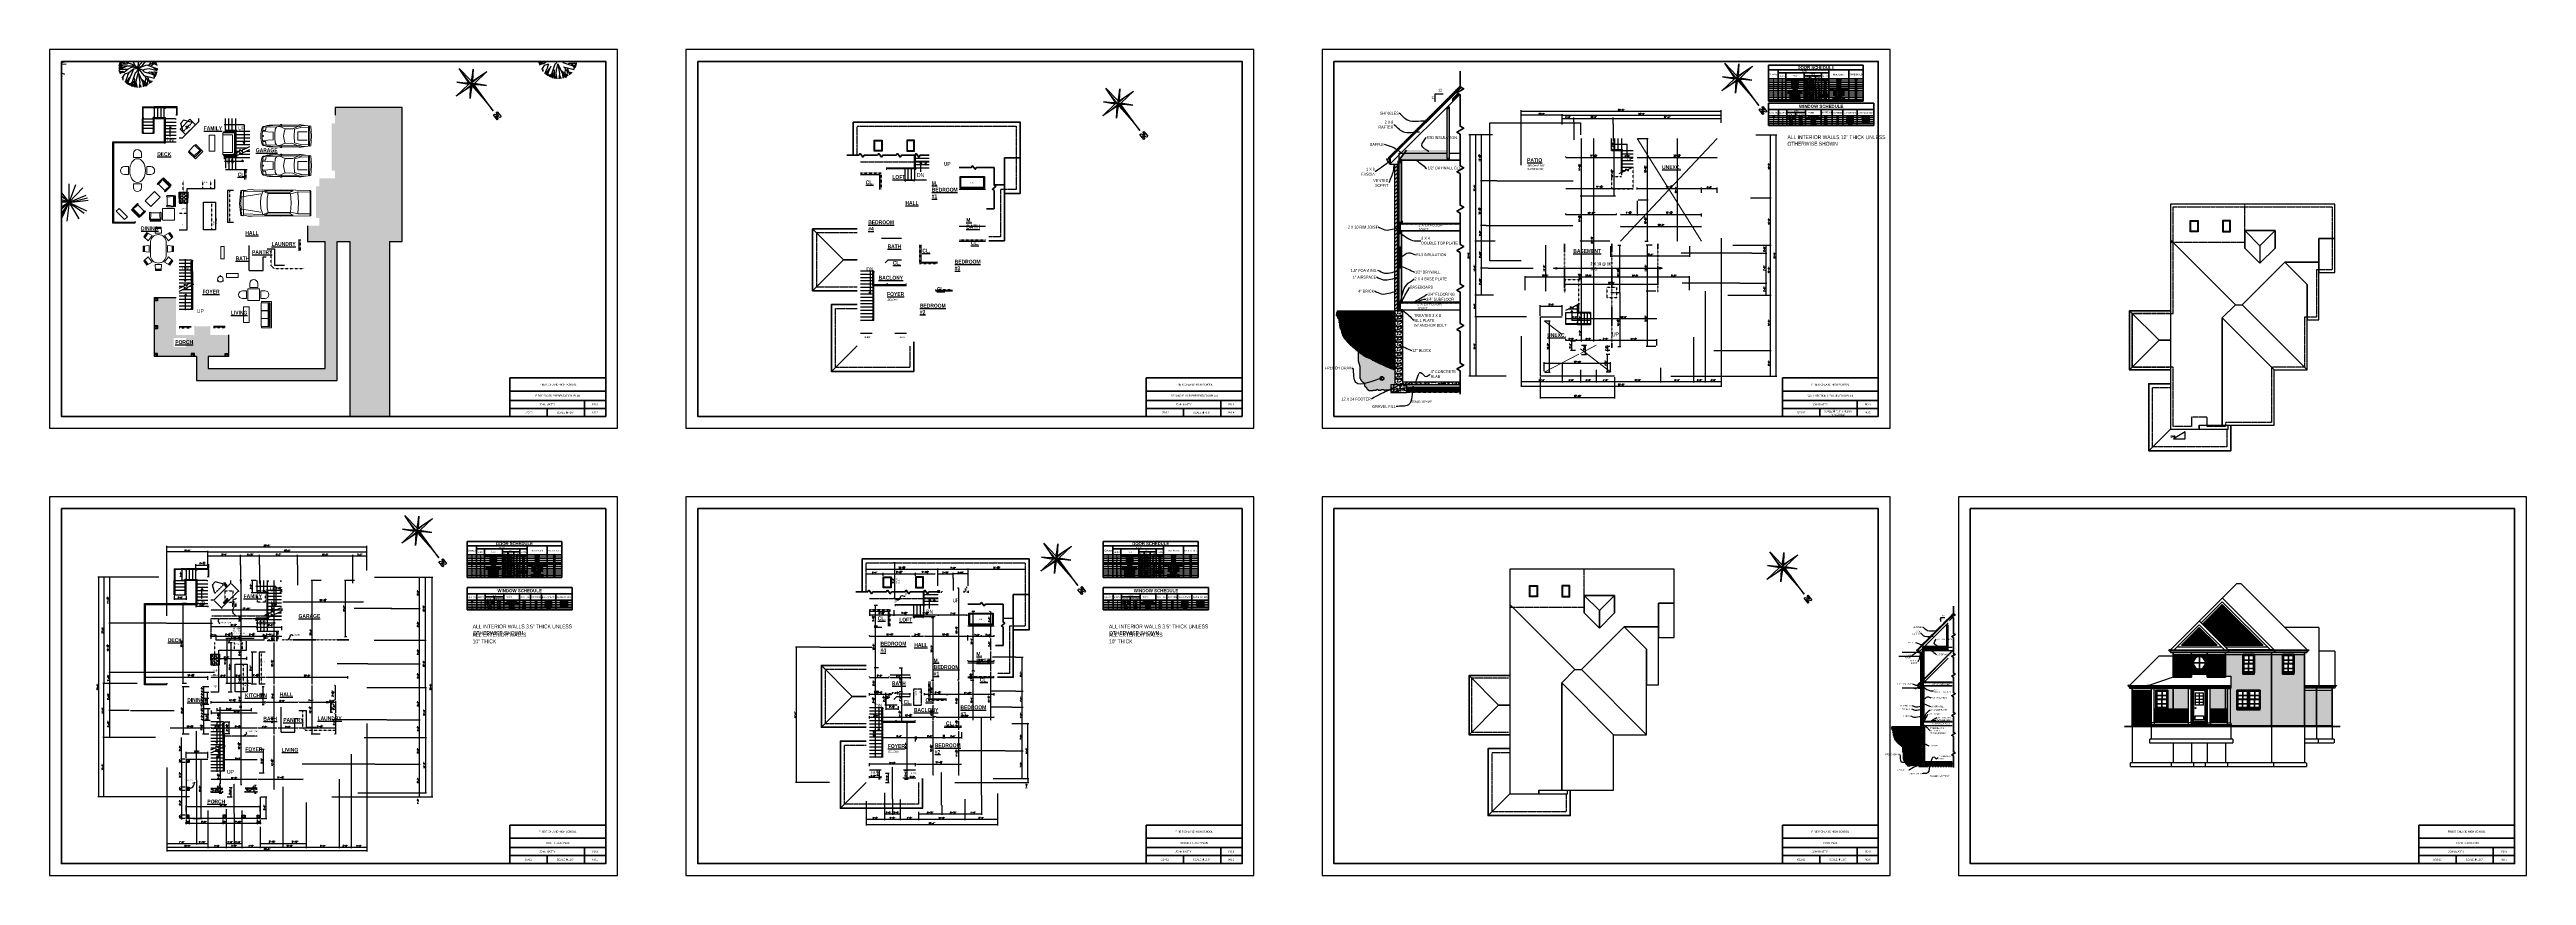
# Model space of a CAD drawing. Header units: inches. Extents: x 43 to 7578, y 1297 to 3809.
import ezdxf
from ezdxf.enums import TextEntityAlignment as Align

# ---------------------------------------------------------------- set-up
doc = ezdxf.new("R2010")
doc.units = ezdxf.units.IN
doc.header["$LTSCALE"] = 0.5
doc.header["$MEASUREMENT"] = 0
for name, pattern in [('CENTER2', [1.125, 0.75, -0.125, 0.125, -0.125]), ('DASHED', [0.75, 0.5, -0.25]), ('HIDDEN', [0.375, 0.25, -0.125]), ('HIDDEN2', [0.1875, 0.125, -0.0625]), ('PHANTOM2', [1.25, 0.625, -0.125, 0.125, -0.125, 0.125, -0.125])]:
    doc.linetypes.add(name, pattern=pattern)
for name, color, linetype, lineweight in [('A-Anno-Note', 231, 'Continuous', 25), ('A-Anno-Schd', 231, 'Continuous', 25), ('A-Elev', 111, 'Continuous', 25), ('A-Flor-Appl', 11, 'Continuous', 25), ('A-Wall', 113, 'Continuous', 50), ('A-Wall-Open', 31, 'HIDDEN2', 25), ('C-Site-Vhcl', 30, 'Continuous', 18), ('I-Furn', 30, 'Continuous', 18), ('L-Site-Plnt', 71, 'Continuous', 25), ('P-Flor-Fixt', 131, 'Continuous', 25)]:
    doc.layers.add(name, color=color, linetype=linetype, lineweight=lineweight)
doc.styles.add('Annotative', font='romans.shx', dxfattribs={"width": 0.75})
doc.styles.add('Arch-Dim', font='romans.shx', dxfattribs={"width": 0.75})
doc.styles.add('Schedule-Data', font='romans.shx', dxfattribs={"width": 0.75})
doc.styles.add('Schedule-Header', font='ARIAL.TTF')
doc.styles.add('Schedule-Title', font='ARIALBD.TTF')
doc.styles.get("Standard").update_dxf_attribs({"font": 'romans.shx', "width": 0.75})
doc.dimstyles.new('Annotative', dxfattribs={"dimscale": 96, "dimtxt": 0.09375, "dimasz": 0.0625, "dimexe": 0.0625, "dimexo": 0.0625, "dimgap": 0.03125, "dimtad": 1, "dimdec": 4, "dimzin": 3, "dimdsep": 46, "dimlunit": 4, "dimtxsty": 'Arch-Dim', "dimblk": 'ARCHTICK', "dimcen": 0.09375, "dimazin": 2, "dimtfac": 0.75, "dimtdec": 4, "dimtix": 1, "dimtmove": 2, "dimatfit": 3, "dimfxl": 1, "dimtolj": 1, "dimtzin": 0, "dimarcsym": 0})
doc.dimstyles.new('Annotative$7', dxfattribs={"dimscale": 96, "dimtxt": 0.09375, "dimasz": 0.0625, "dimexe": 0.0625, "dimexo": 0.0625, "dimgap": 0.03125, "dimtad": 0, "dimdec": 4, "dimzin": 3, "dimdsep": 46, "dimlunit": 4, "dimtxsty": 'Arch-Dim', "dimblk": 'ARCHTICK', "dimcen": 0.09375, "dimazin": 2, "dimtfac": 0.75, "dimtdec": 4, "dimtix": 1, "dimtmove": 2, "dimatfit": 3, "dimfxl": 1, "dimtolj": 1, "dimtzin": 0, "dimarcsym": 0})
pattern_1 = [(50, (1614.5735, -1280.9894), (7.172602, -0.6275213), [0.75, -8.25]), (355, (1614.5735, -1280.9894), (-1.387513, 7.521921), [0.6, -6.6]), (100.45144, (1615.171, -1281.042), (5.7850885, 6.8944), [0.637402, -7.011421]), (46.1842, (1614.5735, -1278.989), (10.672413, -1.655193), [1.125, -12.375]), (96.63564, (1615.463, -1279.127), (9.34662, 9.741186), [0.956103, -10.517138]), (351.18416, (1614.574, -1278.989), (9.34662, 9.741186), [0.9, -9.9]), (21, (1615.5735, -1279.4894), (5.9690705, -4.026189), [0.75, -8.25]), (326, (1615.5735, -1279.4894), (2.433153, 7.2515), [0.6, -6.6]), (71.45144, (1616.071, -1279.825), (8.402224, 3.2253115), [0.637402, -7.011421]), (37.5, (1614.5735, -1280.9894), (0.1215986, 3.3289385), [0, -6.52, 0, -6.7, 0, -6.625]), (7.5, (1614.5735, -1280.9894), (2.6306954, 3.944117), [0, -3.82, 0, -6.37, 0, -2.525]), (327.5, (1612.3435, -1280.9894), (5.3382244, -0.2255487), [0, -2.5, 0, -7.8, 0, -10.35]), (317.5, (1611.3435, -1280.9894), (5.8318617, 1.00105), [0, -3.25, 0, -5.18, 0, -7.35])]
pattern_2 = [(228.012788, (3669.51564, 227.5183), (-32, -36), [0.538144, -53.276352]), (184.969741, (3669.15564, 227.1183), (48, 4), [0.923472, -91.423699]), (132.510447, (3668.23564, 227.0383), (40, -44), [0.651152, -64.4641304]), (267.273689, (3666.67564, 226.0383), (4, 80), [0.840952, -83.254232]), (292.833654, (3666.63564, 225.1983), (-20, 48), [0.82462, -81.6374925]), (357.273689, (3666.95564, 224.4383), (-80, 4), [0.840952, -83.254232]), (37.6942405, (3667.79564, 224.3983), (-52, -40), [1.112116, -110.099394]), (72.2553284, (3668.67564, 225.0783), (28, 88), [1.049952, -103.945286]), (121.429566, (3668.99564, 226.0783), (-32, 52), [0.8438, -83.5362924]), (175.236358, (3668.55564, 226.7983), (44, -4), [0.963328, -47.2030503]), (222.397438, (3667.59564, 226.87831), (-48, -44), [1.245792, -123.3335]), (138.814075, (3670.63564, 225.9983), (-28, 24), [0.425204, -42.095379]), (171.469234, (3670.31564, 226.2783), (52, -8), [0.808948, -80.0860457]), (225, (3669.5156, 226.3983), (-4e-16, -4), [0.565684, -5.09117]), (203.19859, (3669.23564, 226.8783), (20, 8), [0.304632, -30.1584604]), (291.80141, (3668.95564, 226.7583), (-4, 12), [0.430812, -21.109847]), (30.963757, (3669.11564, 226.3583), (12, 8), [0.699716, -22.6240916]), (161.56505, (3669.7156, 226.7183), (8, -4), [0.505964, -12.1431466]), (16.38954, (3666.63564, 226.7583), (40, 12), [0.7088, -70.1713806]), (70.346176, (3667.31564, 226.9583), (-16, -44), [0.594644, -58.869631]), (293.19859, (3669.71564, 227.5183), (-8, 20), [0.60926, -29.8538324]), (343.61046, (3669.95564, 226.9583), (-40, 12), [0.7088, -70.1713806]), (339.443955, (3666.63564, 224.2783), (-20, 8), [0.68352, -33.492495]), (294.77514, (3667.27564, 224.0383), (-20, 44), [0.572712, -56.698572]), (66.80141, (3669.75564, 223.5183), (8, 20), [0.60926, -29.8538324]), (17.354025, (3669.99564, 224.0783), (-52, -16), [0.670524, -66.3816945]), (69.443955, (3667.79564, 223.5183), (-8, -20), [0.34176, -33.834255]), (101.309932, (3669.51564, 223.5183), (-4, 16), [0.20396, -20.192118]), (165.963757, (3669.4756, 223.7183), (12, -4), [0.82462, -15.6678025]), (186.009006, (3668.67564, 223.9183), (40, 4), [0.7642, -75.6556927]), (303.690068, (3669.1156, 225.9983), (-4, 8), [0.576888, -13.845317]), (353.1572266, (3669.43564, 225.5183), (68, -8), [1.007176, -99.7102505]), (60.945396, (3670.43564, 225.3983), (-16, -28), [0.411824, -40.7706966]), (90, (3670.6356, 225.7583), (-4, 4), [0.24, -3.76]), (120.256437, (3668.59564, 224.0383), (16, -28), [0.555696, -55.01408]), (48.012788, (3668.31564, 224.5183), (32, 36), [1.076288, -52.738208]), (0, (3669.0356, 225.3183), (4, 4), [1.04, -2.96]), (325.304846, (3670.07564, 225.3183), (40, -28), [0.632456, -62.613097]), (254.054604, (3670.59564, 224.9583), (-4, -16), [0.582408, -28.5380316]), (207.645975, (3670.43564, 224.3983), (-76, -40), [0.94826, -93.877897]), (175.426079, (3669.59564, 223.9583), (-52, 4), [1.003196, -99.3162936])]
pattern_3 = [(0, (6170.4063, 2318.7466), (0, 2.667), []), (90, (6170.4063, 2318.7466), (-4, 2.667), [2.667, -2.667])]
pattern_4 = [(50, (-4106.505, -3051.678), (14.345204, -1.255043), [1.5, -16.5]), (355, (-4106.505, -3051.678), (-2.775027, 15.043843), [1.2, -13.2]), (100.45144, (-4105.31, -3051.783), (11.570177, 13.7888), [1.274804, -14.022842]), (46.1842, (-4106.505, -3047.678), (21.344827, -3.310386), [2.25, -24.75]), (96.63564, (-4104.726, -3047.954), (18.69324, 19.48237), [1.912207, -21.034275]), (351.18416, (-4106.505, -3047.678), (18.69324, 19.48237), [1.8, -19.8]), (21, (-4104.505, -3048.678), (11.938141, -8.052378), [1.5, -16.5]), (326, (-4104.505, -3048.678), (4.866307, 14.503), [1.2, -13.2]), (71.45144, (-4103.51, -3049.349), (16.804448, 6.450623), [1.274804, -14.022842]), (37.5, (-4106.505, -3051.678), (0.243197, 6.657877), [0, -13.04, 0, -13.4, 0, -13.25]), (7.5, (-4106.505, -3051.678), (5.2613907, 7.888234), [0, -7.64, 0, -12.74, 0, -5.05]), (327.5, (-4110.965, -3051.678), (10.6764487, -0.4510974), [0, -5, 0, -15.6, 0, -20.7]), (317.5, (-4112.965, -3051.678), (11.663723, 2.0021), [0, -6.5, 0, -10.36, 0, -14.7])]
pattern_5 = [(228.012788, (3.3792, -34.6625), (-64, -72), [1.076288, -106.552704]), (184.969741, (2.65923, -35.46253), (96, 8), [1.846944, -182.847398]), (132.510447, (0.81923, -35.62253), (80, -88), [1.302304, -128.928261]), (267.273689, (-2.30077, -37.62253), (8, 160), [1.681904, -166.508464]), (292.833654, (-2.38077, -39.30253), (-40, 96), [1.64924, -163.274985]), (357.273689, (-1.74077, -40.82253), (-160, 8), [1.681904, -166.508464]), (37.6942405, (-0.06077, -40.90253), (-104, -80), [2.224232, -220.198788]), (72.2553284, (1.69923, -39.54253), (56, 176), [2.099904, -207.890572]), (121.429566, (2.33923, -37.54253), (-64, 104), [1.6876, -167.072585]), (175.236358, (1.4592, -36.1025), (88, -8), [1.926656, -94.406101]), (222.397438, (-0.46077, -35.94253), (-96, -88), [2.491584, -246.667]), (138.814075, (5.6192, -37.7025), (-56, 48), [0.850408, -84.190759]), (171.469234, (4.97923, -37.14253), (104, -16), [1.617896, -160.172091]), (225, (3.379, -36.9025), (-9e-16, -8), [1.131368, -10.18234]), (203.19859, (2.8192, -35.9425), (40, 16), [0.609264, -60.316921]), (291.80141, (2.2592, -36.1825), (-8, 24), [0.861624, -42.219694]), (30.963757, (2.5792, -36.9825), (24, 16), [1.399432, -45.248183]), (161.56505, (3.7792, -36.2625), (16, -8), [1.011928, -24.286293]), (16.38954, (-2.38077, -36.18253), (80, 24), [1.4176, -140.342761]), (70.346176, (-1.0208, -35.78253), (-32, -88), [1.189288, -117.739262]), (293.19859, (3.7792, -34.6625), (-16, 40), [1.21852, -59.707665]), (343.61046, (4.25923, -35.78253), (-80, 24), [1.4176, -140.342761]), (339.443955, (-2.3808, -41.1425), (-40, 16), [1.36704, -66.98499]), (294.77514, (-1.1008, -41.62253), (-40, 88), [1.145424, -113.397145]), (66.80141, (3.8592, -42.6625), (16, 40), [1.21852, -59.707665]), (17.354025, (4.33923, -41.54253), (-104, -32), [1.341048, -132.763389]), (69.443955, (-0.0608, -42.6625), (-16, -40), [0.68352, -67.66851]), (101.309932, (3.3792, -42.6625), (-8, 32), [0.40792, -40.384236]), (165.963757, (3.2992, -42.2625), (24, -8), [1.64924, -31.335605]), (186.009006, (1.69923, -41.86253), (80, 8), [1.5284, -151.311385]), (303.690068, (2.5792, -37.7025), (-8, 16), [1.153776, -27.690634]), (353.1572266, (3.21923, -38.66253), (136, -16), [2.014352, -199.420501]), (60.945396, (5.2192, -38.9025), (-32, -56), [0.823648, -81.541393]), (90, (5.619, -38.1825), (-8, 8), [0.48, -7.52]), (120.256437, (1.5392, -41.6225), (32, -56), [1.111392, -110.02816]), (48.012788, (0.9792, -40.6625), (64, 72), [2.152576, -105.476416]), (0, (2.419, -39.0625), (8, 8), [2.08, -5.92]), (325.304846, (4.49923, -39.06253), (80, -56), [1.264912, -125.226194]), (254.054604, (5.5392, -39.7825), (-8, -32), [1.164816, -57.076063]), (207.645975, (5.21923, -40.90253), (-152, -80), [1.89652, -187.755793]), (175.426079, (3.53923, -41.78253), (-104, 8), [2.006392, -198.632587])]

# ---------------------------------------------------------------- blocks, each defined once
blk = doc.blocks.new('_ArchTick')
at = {"color": 0, "linetype": 'ByBlock', "const_width": 0.15}
blk.add_lwpolyline([(-0.5, -0.5), (0.5, 0.5)], dxfattribs=at)
blk = doc.blocks.new('*D179')
at = {"color": 0, "lineweight": -2, "transparency": 16777216}
for p, q in [((524, 2232.6), (524, 2284.2)), ((524, 2281.2), (1008, 2281.2)), ((1008, 2224.3), (1008, 2284.2))]:
    blk.add_line(p, q, dxfattribs=at)
at = {"layer": 'Defpoints', "color": 0, "transparency": 16777216}
for p in [(1008, 2281.2), (524, 2229.6), (1008, 2221.3)]:
    blk.add_point(p, dxfattribs=at)
at = {"color": 0, "lineweight": -2, "transparency": 16777216, "xscale": 3, "yscale": 3, "zscale": 3, "rotation": 180}
blk.add_blockref('_ArchTick', (524, 2281.2), dxfattribs=at)
at = {"color": 0, "lineweight": -2, "transparency": 16777216, "xscale": 3, "yscale": 3, "zscale": 3}
blk.add_blockref('_ArchTick', (1008, 2281.2), dxfattribs=at)
at = {"color": 0, "transparency": 16777216, "insert": (766, 2285.3), "char_height": 4.5, "attachment_point": 5, "style": 'Arch-Dim'}
blk.add_mtext('\\A1;40\'-4"', dxfattribs=at)
blk = doc.blocks.new('*D180')
at = {"color": 0, "lineweight": -2, "transparency": 16777216}
for p, q in [((1030.9, 2204.6), (1188.2, 2204.6)), ((1185.2, 2204.6), (1185.2, 2012.6)), ((1030.2, 2012.6), (1188.2, 2012.6))]:
    blk.add_line(p, q, dxfattribs=at)
at = {"layer": 'Defpoints', "color": 0, "transparency": 16777216}
for p in [(1027.9, 2204.6), (1027.2, 2012.6), (1185.2, 2012.6)]:
    blk.add_point(p, dxfattribs=at)
at = {"color": 0, "lineweight": -2, "transparency": 16777216, "xscale": 3, "yscale": 3, "zscale": 3}
for p, rotation in [((1185.2, 2204.6), 90), ((1185.2, 2012.6), 270)]:
    blk.add_blockref('_ArchTick', p, dxfattribs=dict(at, rotation=rotation))
at = {"color": 0, "transparency": 16777216, "insert": (1181, 2108.6), "char_height": 4.5, "attachment_point": 5, "rotation": 90, "style": 'Arch-Dim'}
blk.add_mtext('\\A1;16\'-0"', dxfattribs=at)
blk = doc.blocks.new('*D181')
at = {"color": 0, "lineweight": -2, "transparency": 16777216}
for p, q in [((1030.2, 2012.6), (1188.2, 2012.6)), ((1185.2, 2012.6), (1185.2, 1868.6)), ((1008.2, 1868.6), (1188.2, 1868.6))]:
    blk.add_line(p, q, dxfattribs=at)
at = {"layer": 'Defpoints', "color": 0, "transparency": 16777216}
for p in [(1027.2, 2012.6), (1005.2, 1868.6), (1185.2, 1868.6)]:
    blk.add_point(p, dxfattribs=at)
at = {"color": 0, "lineweight": -2, "transparency": 16777216, "xscale": 3, "yscale": 3, "zscale": 3}
for p, rotation in [((1185.2, 2012.6), 90), ((1185.2, 1868.6), 270)]:
    blk.add_blockref('_ArchTick', p, dxfattribs=dict(at, rotation=rotation))
at = {"color": 0, "transparency": 16777216, "insert": (1181, 1940.6), "char_height": 4.5, "attachment_point": 5, "rotation": 90, "style": 'Arch-Dim'}
blk.add_mtext('\\A1;12\'-0"', dxfattribs=at)
blk = doc.blocks.new('*D182')
at = {"color": 0, "lineweight": -2, "transparency": 16777216}
for p, q in [((1008.2, 1868.6), (1189.7, 1868.6)), ((1186.7, 1868.6), (1186.7, 1716.6)), ((999.5, 1716.6), (1189.7, 1716.6))]:
    blk.add_line(p, q, dxfattribs=at)
at = {"layer": 'Defpoints', "color": 0, "transparency": 16777216}
for p in [(1005.2, 1868.6), (996.5, 1716.6), (1186.7, 1716.6)]:
    blk.add_point(p, dxfattribs=at)
at = {"color": 0, "lineweight": -2, "transparency": 16777216, "xscale": 3, "yscale": 3, "zscale": 3}
for p, rotation in [((1186.7, 1868.6), 90), ((1186.7, 1716.6), 270)]:
    blk.add_blockref('_ArchTick', p, dxfattribs=dict(at, rotation=rotation))
at = {"color": 0, "transparency": 16777216, "insert": (1182.5, 1792.6), "char_height": 4.5, "attachment_point": 5, "rotation": 90, "style": 'Arch-Dim'}
blk.add_mtext('\\A1;12\'-8"', dxfattribs=at)
blk = doc.blocks.new('*D183')
at = {"color": 0, "lineweight": -2, "transparency": 16777216}
for p, q in [((999.5, 1716.6), (1189.7, 1716.6)), ((1186.7, 1716.6), (1186.7, 1548.6)), ((980.7, 1548.6), (1189.7, 1548.6))]:
    blk.add_line(p, q, dxfattribs=at)
at = {"layer": 'Defpoints', "color": 0, "transparency": 16777216}
for p in [(996.5, 1716.6), (977.7, 1548.6), (1186.7, 1548.6)]:
    blk.add_point(p, dxfattribs=at)
at = {"color": 0, "lineweight": -2, "transparency": 16777216, "xscale": 3, "yscale": 3, "zscale": 3}
for p, rotation in [((1186.7, 1716.6), 90), ((1186.7, 1548.6), 270)]:
    blk.add_blockref('_ArchTick', p, dxfattribs=dict(at, rotation=rotation))
at = {"color": 0, "transparency": 16777216, "insert": (1182.5, 1632.6), "char_height": 4.5, "attachment_point": 5, "rotation": 90, "style": 'Arch-Dim'}
blk.add_mtext('\\A1;14\'-0"', dxfattribs=at)
blk = doc.blocks.new('*D184')
at = {"color": 0, "lineweight": -2, "transparency": 16777216}
for p, q in [((901.2, 1536.6), (1170.7, 1536.6)), ((980.7, 1548.6), (1170.7, 1548.6)), ((1167.7, 1548.6), (1167.7, 1536.6))]:
    blk.add_line(p, q, dxfattribs=at)
at = {"layer": 'Defpoints', "color": 0, "transparency": 16777216}
for p in [(898.2, 1536.6), (977.7, 1548.6), (1167.7, 1536.6)]:
    blk.add_point(p, dxfattribs=at)
at = {"color": 0, "lineweight": -2, "transparency": 16777216, "xscale": 3, "yscale": 3, "zscale": 3}
for p, rotation in [((1167.7, 1548.6), 90), ((1167.7, 1536.6), 270)]:
    blk.add_blockref('_ArchTick', p, dxfattribs=dict(at, rotation=rotation))
at = {"color": 0, "transparency": 16777216, "insert": (1163.5, 1522.3), "char_height": 4.5, "attachment_point": 5, "rotation": 90, "style": 'Arch-Dim'}
blk.add_mtext('\\A1;1\'-0"', dxfattribs=at)
blk = doc.blocks.new('*D185')
at = {"color": 0, "lineweight": -2, "transparency": 16777216}
for p, q in [((1030.9, 2204.6), (1208.7, 2204.6)), ((1205.7, 2204.6), (1205.7, 1536.6)), ((901.2, 1536.6), (1208.7, 1536.6))]:
    blk.add_line(p, q, dxfattribs=at)
at = {"layer": 'Defpoints', "color": 0, "transparency": 16777216}
for p in [(1027.9, 2204.6), (898.2, 1536.6), (1205.7, 1536.6)]:
    blk.add_point(p, dxfattribs=at)
at = {"color": 0, "lineweight": -2, "transparency": 16777216, "xscale": 3, "yscale": 3, "zscale": 3}
for p, rotation in [((1205.7, 2204.6), 90), ((1205.7, 1536.6), 270)]:
    blk.add_blockref('_ArchTick', p, dxfattribs=dict(at, rotation=rotation))
at = {"color": 0, "transparency": 16777216, "insert": (1201.5, 1870.6), "char_height": 4.5, "attachment_point": 5, "rotation": 90, "style": 'Arch-Dim'}
blk.add_mtext('\\A1;55\'-8"', dxfattribs=at)
blk = doc.blocks.new('*D186')
at = {"color": 0, "lineweight": -2, "transparency": 16777216}
for p, q in [((524, 2233.1), (524, 2272.5)), ((524, 2269.5), (624, 2269.5)), ((624, 2240.8), (624, 2272.5))]:
    blk.add_line(p, q, dxfattribs=at)
at = {"layer": 'Defpoints', "color": 0, "transparency": 16777216}
for p in [(624, 2269.5), (524, 2230.1), (624, 2237.8)]:
    blk.add_point(p, dxfattribs=at)
at = {"color": 0, "lineweight": -2, "transparency": 16777216, "xscale": 3, "yscale": 3, "zscale": 3, "rotation": 180}
blk.add_blockref('_ArchTick', (524, 2269.5), dxfattribs=at)
at = {"color": 0, "lineweight": -2, "transparency": 16777216, "xscale": 3, "yscale": 3, "zscale": 3}
blk.add_blockref('_ArchTick', (624, 2269.5), dxfattribs=at)
at = {"color": 0, "transparency": 16777216, "insert": (574, 2273.6), "char_height": 4.5, "attachment_point": 5, "style": 'Arch-Dim'}
blk.add_mtext('\\A1;8\'-4"', dxfattribs=at)
blk = doc.blocks.new('*D187')
at = {"color": 0, "lineweight": -2, "transparency": 16777216}
for p, q in [((624, 2240.8), (624, 2272)), ((624, 2269), (682, 2269)), ((682, 2241.9), (682, 2272))]:
    blk.add_line(p, q, dxfattribs=at)
at = {"layer": 'Defpoints', "color": 0, "transparency": 16777216}
for p in [(682, 2269), (624, 2237.8), (682, 2238.9)]:
    blk.add_point(p, dxfattribs=at)
at = {"color": 0, "lineweight": -2, "transparency": 16777216, "xscale": 3, "yscale": 3, "zscale": 3, "rotation": 180}
blk.add_blockref('_ArchTick', (624, 2269), dxfattribs=at)
at = {"color": 0, "lineweight": -2, "transparency": 16777216, "xscale": 3, "yscale": 3, "zscale": 3}
blk.add_blockref('_ArchTick', (682, 2269), dxfattribs=at)
at = {"color": 0, "transparency": 16777216, "insert": (653, 2273.1), "char_height": 4.5, "attachment_point": 5, "style": 'Arch-Dim'}
blk.add_mtext('\\A1;4\'-10"', dxfattribs=at)
blk = doc.blocks.new('*D188')
at = {"color": 0, "lineweight": -2, "transparency": 16777216}
for p, q in [((682, 2241.9), (682, 2272)), ((682, 2269), (797, 2269)), ((797, 2241.8), (797, 2272))]:
    blk.add_line(p, q, dxfattribs=at)
at = {"layer": 'Defpoints', "color": 0, "transparency": 16777216}
for p in [(797, 2269), (682, 2238.9), (797, 2238.8)]:
    blk.add_point(p, dxfattribs=at)
at = {"color": 0, "lineweight": -2, "transparency": 16777216, "xscale": 3, "yscale": 3, "zscale": 3, "rotation": 180}
blk.add_blockref('_ArchTick', (682, 2269), dxfattribs=at)
at = {"color": 0, "lineweight": -2, "transparency": 16777216, "xscale": 3, "yscale": 3, "zscale": 3}
blk.add_blockref('_ArchTick', (797, 2269), dxfattribs=at)
at = {"color": 0, "transparency": 16777216, "insert": (739.5, 2273.1), "char_height": 4.5, "attachment_point": 5, "style": 'Arch-Dim'}
blk.add_mtext('\\A1;9\'-7"', dxfattribs=at)
blk = doc.blocks.new('*D189')
at = {"color": 0, "lineweight": -2, "transparency": 16777216}
for p, q in [((797, 2241.8), (797, 2272)), ((797, 2269), (965, 2269)), ((965, 2238.9), (965, 2272))]:
    blk.add_line(p, q, dxfattribs=at)
at = {"layer": 'Defpoints', "color": 0, "transparency": 16777216}
for p in [(965, 2269), (797, 2238.8), (965, 2235.9)]:
    blk.add_point(p, dxfattribs=at)
at = {"color": 0, "lineweight": -2, "transparency": 16777216, "xscale": 3, "yscale": 3, "zscale": 3, "rotation": 180}
blk.add_blockref('_ArchTick', (797, 2269), dxfattribs=at)
at = {"color": 0, "lineweight": -2, "transparency": 16777216, "xscale": 3, "yscale": 3, "zscale": 3}
blk.add_blockref('_ArchTick', (965, 2269), dxfattribs=at)
at = {"color": 0, "transparency": 16777216, "insert": (881, 2273.1), "char_height": 4.5, "attachment_point": 5, "style": 'Arch-Dim'}
blk.add_mtext('\\A1;14\'-0"', dxfattribs=at)
blk = doc.blocks.new('*D190')
at = {"color": 0, "lineweight": -2, "transparency": 16777216}
for p, q in [((965, 2238.9), (965, 2272)), ((965, 2269), (1008, 2269)), ((1008, 2224.3), (1008, 2272))]:
    blk.add_line(p, q, dxfattribs=at)
at = {"layer": 'Defpoints', "color": 0, "transparency": 16777216}
for p in [(1008, 2269), (965, 2235.9), (1008, 2221.3)]:
    blk.add_point(p, dxfattribs=at)
at = {"color": 0, "lineweight": -2, "transparency": 16777216, "xscale": 3, "yscale": 3, "zscale": 3, "rotation": 180}
blk.add_blockref('_ArchTick', (965, 2269), dxfattribs=at)
at = {"color": 0, "lineweight": -2, "transparency": 16777216, "xscale": 3, "yscale": 3, "zscale": 3}
blk.add_blockref('_ArchTick', (1008, 2269), dxfattribs=at)
at = {"color": 0, "transparency": 16777216, "insert": (986.5, 2273.1), "char_height": 4.5, "attachment_point": 5, "style": 'Arch-Dim'}
blk.add_mtext('\\A1;3\'-7"', dxfattribs=at)
blk = doc.blocks.new('*D191')
at = {"color": 0, "lineweight": -2, "transparency": 16777216}
for p, q in [((285.2, 1798.6), (222.7, 1798.6)), ((225.7, 1716.6), (225.7, 1798.6)), ((362.1, 1716.6), (222.7, 1716.6))]:
    blk.add_line(p, q, dxfattribs=at)
at = {"layer": 'Defpoints', "color": 0, "transparency": 16777216}
for p in [(225.7, 1798.6), (288.2, 1798.6), (365.1, 1716.6)]:
    blk.add_point(p, dxfattribs=at)
at = {"color": 0, "lineweight": -2, "transparency": 16777216, "xscale": 3, "yscale": 3, "zscale": 3}
for p, rotation in [((225.7, 1798.6), 90), ((225.7, 1716.6), 270)]:
    blk.add_blockref('_ArchTick', p, dxfattribs=dict(at, rotation=rotation))
at = {"color": 0, "transparency": 16777216, "insert": (221.5, 1757.6), "char_height": 4.5, "attachment_point": 5, "rotation": 90, "style": 'Arch-Dim'}
blk.add_mtext('\\A1;6\'-10"', dxfattribs=at)
blk = doc.blocks.new('*D192')
at = {"color": 0, "lineweight": -2, "transparency": 16777216}
for p, q in [((309.2, 1880.6), (222.7, 1880.6)), ((225.7, 1798.6), (225.7, 1880.6)), ((285.2, 1798.6), (222.7, 1798.6))]:
    blk.add_line(p, q, dxfattribs=at)
at = {"layer": 'Defpoints', "color": 0, "transparency": 16777216}
for p in [(225.7, 1880.6), (312.2, 1880.6), (288.2, 1798.6)]:
    blk.add_point(p, dxfattribs=at)
at = {"color": 0, "lineweight": -2, "transparency": 16777216, "xscale": 3, "yscale": 3, "zscale": 3}
for p, rotation in [((225.7, 1880.6), 90), ((225.7, 1798.6), 270)]:
    blk.add_blockref('_ArchTick', p, dxfattribs=dict(at, rotation=rotation))
at = {"color": 0, "transparency": 16777216, "insert": (221.5, 1841.1), "char_height": 4.5, "attachment_point": 5, "rotation": 90, "style": 'Arch-Dim'}
blk.add_mtext('\\A1;6\'-10"', dxfattribs=at)
blk = doc.blocks.new('*D193')
at = {"color": 0, "lineweight": -2, "transparency": 16777216}
for p, q in [((408.4, 1914.6), (222.7, 1914.6)), ((225.7, 1880.6), (225.7, 1914.6)), ((309.2, 1880.6), (222.7, 1880.6))]:
    blk.add_line(p, q, dxfattribs=at)
at = {"layer": 'Defpoints', "color": 0, "transparency": 16777216}
for p in [(225.7, 1914.6), (411.4, 1914.6), (312.2, 1880.6)]:
    blk.add_point(p, dxfattribs=at)
at = {"color": 0, "lineweight": -2, "transparency": 16777216, "xscale": 3, "yscale": 3, "zscale": 3}
for p, rotation in [((225.7, 1914.6), 90), ((225.7, 1880.6), 270)]:
    blk.add_blockref('_ArchTick', p, dxfattribs=dict(at, rotation=rotation))
at = {"color": 0, "transparency": 16777216, "insert": (221.5, 1897.6), "char_height": 4.5, "attachment_point": 5, "rotation": 90, "style": 'Arch-Dim'}
blk.add_mtext('\\A1;2\'-10"', dxfattribs=at)
blk = doc.blocks.new('*D194')
at = {"color": 0, "lineweight": -2, "transparency": 16777216}
for p, q in [((397.4, 2064.1), (222.7, 2064.1)), ((225.7, 1914.6), (225.7, 2064.1)), ((408.4, 1914.6), (222.7, 1914.6))]:
    blk.add_line(p, q, dxfattribs=at)
at = {"layer": 'Defpoints', "color": 0, "transparency": 16777216}
for p in [(225.7, 2064.1), (400.4, 2064.1), (411.4, 1914.6)]:
    blk.add_point(p, dxfattribs=at)
at = {"color": 0, "lineweight": -2, "transparency": 16777216, "xscale": 3, "yscale": 3, "zscale": 3}
for p, rotation in [((225.7, 2064.1), 90), ((225.7, 1914.6), 270)]:
    blk.add_blockref('_ArchTick', p, dxfattribs=dict(at, rotation=rotation))
at = {"color": 0, "transparency": 16777216, "insert": (220.3, 1989.4), "char_height": 4.5, "attachment_point": 5, "rotation": 90, "style": 'Arch-Dim'}
blk.add_mtext('\\A1;12\'-5{\\H0.750000x;\\S1/2;}"', dxfattribs=at)
blk = doc.blocks.new('*D195')
at = {"color": 0, "lineweight": -2, "transparency": 16777216}
for p, q in [((375.6, 2204.6), (222.7, 2204.6)), ((225.7, 2064.1), (225.7, 2204.6)), ((397.4, 2064.1), (222.7, 2064.1))]:
    blk.add_line(p, q, dxfattribs=at)
at = {"layer": 'Defpoints', "color": 0, "transparency": 16777216}
for p in [(225.7, 2204.6), (378.6, 2204.6), (400.4, 2064.1)]:
    blk.add_point(p, dxfattribs=at)
at = {"color": 0, "lineweight": -2, "transparency": 16777216, "xscale": 3, "yscale": 3, "zscale": 3}
for p, rotation in [((225.7, 2204.6), 90), ((225.7, 2064.1), 270)]:
    blk.add_blockref('_ArchTick', p, dxfattribs=dict(at, rotation=rotation))
at = {"color": 0, "transparency": 16777216, "insert": (220.3, 2134.4), "char_height": 4.5, "attachment_point": 5, "rotation": 90, "style": 'Arch-Dim'}
blk.add_mtext('\\A1;11\'-8{\\H0.750000x;\\S1/2;}"', dxfattribs=at)
blk = doc.blocks.new('*D196')
at = {"color": 0, "lineweight": -2, "transparency": 16777216}
for p, q in [((236.4, 1716.6), (205.3, 1716.6)), ((208.3, 1536.6), (208.3, 1716.6)), ((468.2, 1536.6), (205.3, 1536.6))]:
    blk.add_line(p, q, dxfattribs=at)
at = {"layer": 'Defpoints', "color": 0, "transparency": 16777216}
for p in [(208.3, 1716.6), (239.4, 1716.6), (471.2, 1536.6)]:
    blk.add_point(p, dxfattribs=at)
at = {"color": 0, "lineweight": -2, "transparency": 16777216, "xscale": 3, "yscale": 3, "zscale": 3}
for p, rotation in [((208.3, 1716.6), 90), ((208.3, 1536.6), 270)]:
    blk.add_blockref('_ArchTick', p, dxfattribs=dict(at, rotation=rotation))
at = {"color": 0, "transparency": 16777216, "insert": (204.1, 1626.6), "char_height": 4.5, "attachment_point": 5, "rotation": 90, "style": 'Arch-Dim'}
blk.add_mtext('\\A1;15\'-0"', dxfattribs=at)
blk = doc.blocks.new('*D197')
at = {"color": 0, "lineweight": -2, "transparency": 16777216}
for p, q in [((309.2, 1880.6), (205.3, 1880.6)), ((208.3, 1716.6), (208.3, 1880.6)), ((365.1, 1716.6), (205.3, 1716.6))]:
    blk.add_line(p, q, dxfattribs=at)
at = {"layer": 'Defpoints', "color": 0, "transparency": 16777216}
for p in [(208.3, 1880.6), (312.2, 1880.6), (368.1, 1716.6)]:
    blk.add_point(p, dxfattribs=at)
at = {"color": 0, "lineweight": -2, "transparency": 16777216, "xscale": 3, "yscale": 3, "zscale": 3}
for p, rotation in [((208.3, 1880.6), 90), ((208.3, 1716.6), 270)]:
    blk.add_blockref('_ArchTick', p, dxfattribs=dict(at, rotation=rotation))
at = {"color": 0, "transparency": 16777216, "insert": (204.1, 1798.6), "char_height": 4.5, "attachment_point": 5, "rotation": 90, "style": 'Arch-Dim'}
blk.add_mtext('\\A1;13\'-8"', dxfattribs=at)
blk = doc.blocks.new('*D198')
at = {"color": 0, "lineweight": -2, "transparency": 16777216}
for p, q in [((400, 1625.8), (400, 1391.3)), ((490, 1587.6), (490, 1391.3)), ((400, 1394.3), (490, 1394.3))]:
    blk.add_line(p, q, dxfattribs=at)
at = {"layer": 'Defpoints', "color": 0, "transparency": 16777216}
for p in [(400, 1628.8), (490, 1590.6), (490, 1394.3)]:
    blk.add_point(p, dxfattribs=at)
at = {"color": 0, "lineweight": -2, "transparency": 16777216, "xscale": 3, "yscale": 3, "zscale": 3, "rotation": 180}
blk.add_blockref('_ArchTick', (400, 1394.3), dxfattribs=at)
at = {"color": 0, "lineweight": -2, "transparency": 16777216, "xscale": 3, "yscale": 3, "zscale": 3}
blk.add_blockref('_ArchTick', (490, 1394.3), dxfattribs=at)
at = {"color": 0, "transparency": 16777216, "insert": (445, 1398.5), "char_height": 4.5, "attachment_point": 5, "style": 'Arch-Dim'}
blk.add_mtext('\\A1;7\'-6"', dxfattribs=at)
blk = doc.blocks.new('*D199')
at = {"color": 0, "lineweight": -2, "transparency": 16777216}
for p, q in [((490, 1587.6), (490, 1391.3)), ((524, 1494.2), (524, 1391.3)), ((490, 1394.3), (524, 1394.3))]:
    blk.add_line(p, q, dxfattribs=at)
at = {"layer": 'Defpoints', "color": 0, "transparency": 16777216}
for p in [(490, 1590.6), (524, 1497.2), (524, 1394.3)]:
    blk.add_point(p, dxfattribs=at)
at = {"color": 0, "lineweight": -2, "transparency": 16777216, "xscale": 3, "yscale": 3, "zscale": 3, "rotation": 180}
blk.add_blockref('_ArchTick', (490, 1394.3), dxfattribs=at)
at = {"color": 0, "lineweight": -2, "transparency": 16777216, "xscale": 3, "yscale": 3, "zscale": 3}
blk.add_blockref('_ArchTick', (524, 1394.3), dxfattribs=at)
at = {"color": 0, "transparency": 16777216, "insert": (507, 1398.5), "char_height": 4.5, "attachment_point": 5, "style": 'Arch-Dim'}
blk.add_mtext('\\A1;2\'-10"', dxfattribs=at)
blk = doc.blocks.new('*D200')
at = {"color": 0, "lineweight": -2, "transparency": 16777216}
for p, q in [((824, 1516.2), (824, 1391.3)), ((754, 1382.2), (754, 1397.3)), ((754, 1394.3), (824, 1394.3))]:
    blk.add_line(p, q, dxfattribs=at)
at = {"layer": 'Defpoints', "color": 0, "transparency": 16777216}
for p in [(824, 1519.2), (754, 1379.2), (824, 1394.3)]:
    blk.add_point(p, dxfattribs=at)
at = {"color": 0, "lineweight": -2, "transparency": 16777216, "xscale": 3, "yscale": 3, "zscale": 3, "rotation": 180}
blk.add_blockref('_ArchTick', (754, 1394.3), dxfattribs=at)
at = {"color": 0, "lineweight": -2, "transparency": 16777216, "xscale": 3, "yscale": 3, "zscale": 3}
blk.add_blockref('_ArchTick', (824, 1394.3), dxfattribs=at)
at = {"color": 0, "transparency": 16777216, "insert": (789.3, 1399.8), "char_height": 4.5, "attachment_point": 5, "style": 'Arch-Dim'}
blk.add_mtext('\\A1;5\'-10"', dxfattribs=at)
blk = doc.blocks.new('*D201')
at = {"color": 0, "lineweight": -2, "transparency": 16777216}
for p, q in [((400, 1622.8), (400, 1380.1)), ((524, 1494.4), (524, 1380.1)), ((400, 1383.1), (524, 1383.1))]:
    blk.add_line(p, q, dxfattribs=at)
at = {"layer": 'Defpoints', "color": 0, "transparency": 16777216}
for p in [(400, 1625.8), (524, 1497.4), (524, 1383.1)]:
    blk.add_point(p, dxfattribs=at)
at = {"color": 0, "lineweight": -2, "transparency": 16777216, "xscale": 3, "yscale": 3, "zscale": 3, "rotation": 180}
blk.add_blockref('_ArchTick', (400, 1383.1), dxfattribs=at)
at = {"color": 0, "lineweight": -2, "transparency": 16777216, "xscale": 3, "yscale": 3, "zscale": 3}
blk.add_blockref('_ArchTick', (524, 1383.1), dxfattribs=at)
at = {"color": 0, "transparency": 16777216, "insert": (462, 1387.2), "char_height": 4.5, "attachment_point": 5, "style": 'Arch-Dim'}
blk.add_mtext('\\A1;10\'-4"', dxfattribs=at)
blk = doc.blocks.new('*D202')
at = {"color": 0, "lineweight": -2, "transparency": 16777216}
for p, q in [((524, 1494.4), (524, 1380.1)), ((580, 1498.7), (580, 1380.1)), ((524, 1383.1), (580, 1383.1))]:
    blk.add_line(p, q, dxfattribs=at)
at = {"layer": 'Defpoints', "color": 0, "transparency": 16777216}
for p in [(524, 1497.4), (580, 1501.7), (580, 1383.1)]:
    blk.add_point(p, dxfattribs=at)
at = {"color": 0, "lineweight": -2, "transparency": 16777216, "xscale": 3, "yscale": 3, "zscale": 3, "rotation": 180}
blk.add_blockref('_ArchTick', (524, 1383.1), dxfattribs=at)
at = {"color": 0, "lineweight": -2, "transparency": 16777216, "xscale": 3, "yscale": 3, "zscale": 3}
blk.add_blockref('_ArchTick', (580, 1383.1), dxfattribs=at)
at = {"color": 0, "transparency": 16777216, "insert": (552, 1387.2), "char_height": 4.5, "attachment_point": 5, "style": 'Arch-Dim'}
blk.add_mtext('\\A1;4\'-8"', dxfattribs=at)
blk = doc.blocks.new('*D203')
at = {"color": 0, "lineweight": -2, "transparency": 16777216}
for p, q in [((580, 1498.9), (580, 1380.1)), ((628, 1494.5), (628, 1380.1)), ((580, 1383.1), (628, 1383.1))]:
    blk.add_line(p, q, dxfattribs=at)
at = {"layer": 'Defpoints', "color": 0, "transparency": 16777216}
for p in [(580, 1501.9), (628, 1497.5), (628, 1383.1)]:
    blk.add_point(p, dxfattribs=at)
at = {"color": 0, "lineweight": -2, "transparency": 16777216, "xscale": 3, "yscale": 3, "zscale": 3, "rotation": 180}
blk.add_blockref('_ArchTick', (580, 1383.1), dxfattribs=at)
at = {"color": 0, "lineweight": -2, "transparency": 16777216, "xscale": 3, "yscale": 3, "zscale": 3}
blk.add_blockref('_ArchTick', (628, 1383.1), dxfattribs=at)
at = {"color": 0, "transparency": 16777216, "insert": (604, 1387.2), "char_height": 4.5, "attachment_point": 5, "style": 'Arch-Dim'}
blk.add_mtext('\\A1;4\'-0"', dxfattribs=at)
blk = doc.blocks.new('*D204')
at = {"color": 0, "lineweight": -2, "transparency": 16777216}
for p, q in [((824, 1519.2), (824, 1380.1)), ((684, 1445.5), (684, 1380.1)), ((684, 1383.1), (824, 1383.1))]:
    blk.add_line(p, q, dxfattribs=at)
at = {"layer": 'Defpoints', "color": 0, "transparency": 16777216}
for p in [(824, 1522.2), (684, 1448.5), (824, 1383.1)]:
    blk.add_point(p, dxfattribs=at)
at = {"color": 0, "lineweight": -2, "transparency": 16777216, "xscale": 3, "yscale": 3, "zscale": 3, "rotation": 180}
blk.add_blockref('_ArchTick', (684, 1383.1), dxfattribs=at)
at = {"color": 0, "lineweight": -2, "transparency": 16777216, "xscale": 3, "yscale": 3, "zscale": 3}
blk.add_blockref('_ArchTick', (824, 1383.1), dxfattribs=at)
at = {"color": 0, "transparency": 16777216, "insert": (772.8, 1387.2), "char_height": 4.5, "attachment_point": 5, "style": 'Arch-Dim'}
blk.add_mtext('\\A1;11\'-8"', dxfattribs=at)
blk = doc.blocks.new('*D205')
at = {"color": 0, "lineweight": -2, "transparency": 16777216}
for p, q in [((924, 1590.4), (924, 1380.1)), ((824, 1519.2), (824, 1380.1)), ((824, 1383.1), (924, 1383.1))]:
    blk.add_line(p, q, dxfattribs=at)
at = {"layer": 'Defpoints', "color": 0, "transparency": 16777216}
for p in [(924, 1593.4), (824, 1522.2), (924, 1383.1)]:
    blk.add_point(p, dxfattribs=at)
at = {"color": 0, "lineweight": -2, "transparency": 16777216, "xscale": 3, "yscale": 3, "zscale": 3, "rotation": 180}
blk.add_blockref('_ArchTick', (824, 1383.1), dxfattribs=at)
at = {"color": 0, "lineweight": -2, "transparency": 16777216, "xscale": 3, "yscale": 3, "zscale": 3}
blk.add_blockref('_ArchTick', (924, 1383.1), dxfattribs=at)
at = {"color": 0, "transparency": 16777216, "insert": (874, 1387.2), "char_height": 4.5, "attachment_point": 5, "style": 'Arch-Dim'}
blk.add_mtext('\\A1;8\'-4"', dxfattribs=at)
blk = doc.blocks.new('*D206')
at = {"color": 0, "lineweight": -2, "transparency": 16777216}
for p, q in [((960, 1665.7), (960, 1380.1)), ((924, 1590.4), (924, 1380.1)), ((924, 1383.1), (960, 1383.1))]:
    blk.add_line(p, q, dxfattribs=at)
at = {"layer": 'Defpoints', "color": 0, "transparency": 16777216}
for p in [(960, 1668.7), (924, 1593.4), (960, 1383.1)]:
    blk.add_point(p, dxfattribs=at)
at = {"color": 0, "lineweight": -2, "transparency": 16777216, "xscale": 3, "yscale": 3, "zscale": 3, "rotation": 180}
blk.add_blockref('_ArchTick', (924, 1383.1), dxfattribs=at)
at = {"color": 0, "lineweight": -2, "transparency": 16777216, "xscale": 3, "yscale": 3, "zscale": 3}
blk.add_blockref('_ArchTick', (960, 1383.1), dxfattribs=at)
at = {"color": 0, "transparency": 16777216, "insert": (942, 1387.2), "char_height": 4.5, "attachment_point": 5, "style": 'Arch-Dim'}
blk.add_mtext('\\A1;3\'-0"', dxfattribs=at)
blk = doc.blocks.new('*D207')
at = {"color": 0, "lineweight": -2, "transparency": 16777216}
for p, q in [((1008, 1759.8), (1008, 1380.1)), ((960, 1665.7), (960, 1380.1)), ((960, 1383.1), (1008, 1383.1))]:
    blk.add_line(p, q, dxfattribs=at)
at = {"layer": 'Defpoints', "color": 0, "transparency": 16777216}
for p in [(1008, 1762.8), (960, 1668.7), (1008, 1383.1)]:
    blk.add_point(p, dxfattribs=at)
at = {"color": 0, "lineweight": -2, "transparency": 16777216, "xscale": 3, "yscale": 3, "zscale": 3, "rotation": 180}
blk.add_blockref('_ArchTick', (960, 1383.1), dxfattribs=at)
at = {"color": 0, "lineweight": -2, "transparency": 16777216, "xscale": 3, "yscale": 3, "zscale": 3}
blk.add_blockref('_ArchTick', (1008, 1383.1), dxfattribs=at)
at = {"color": 0, "transparency": 16777216, "insert": (984, 1387.2), "char_height": 4.5, "attachment_point": 5, "style": 'Arch-Dim'}
blk.add_mtext('\\A1;4\'-0"', dxfattribs=at)
blk = doc.blocks.new('*D208')
at = {"color": 0, "lineweight": -2, "transparency": 16777216}
for p, q in [((684, 1445.5), (684, 1391.3)), ((684, 1394.3), (754, 1394.3)), ((754, 1382.2), (754, 1397.3))]:
    blk.add_line(p, q, dxfattribs=at)
at = {"layer": 'Defpoints', "color": 0, "transparency": 16777216}
for p in [(684, 1448.5), (754, 1394.3), (754, 1379.2)]:
    blk.add_point(p, dxfattribs=at)
at = {"color": 0, "lineweight": -2, "transparency": 16777216, "xscale": 3, "yscale": 3, "zscale": 3, "rotation": 180}
blk.add_blockref('_ArchTick', (684, 1394.3), dxfattribs=at)
at = {"color": 0, "lineweight": -2, "transparency": 16777216, "xscale": 3, "yscale": 3, "zscale": 3}
blk.add_blockref('_ArchTick', (754, 1394.3), dxfattribs=at)
at = {"color": 0, "transparency": 16777216, "insert": (719.6, 1399.8), "char_height": 4.5, "attachment_point": 5, "style": 'Arch-Dim'}
blk.add_mtext('\\A1;5\'-10"', dxfattribs=at)
blk = doc.blocks.new('*D209')
at = {"color": 0, "lineweight": -2, "transparency": 16777216}
for p, q in [((1008, 1759.8), (1008, 1369.6)), ((400, 1606.2), (400, 1369.6)), ((400, 1372.6), (1008, 1372.6))]:
    blk.add_line(p, q, dxfattribs=at)
at = {"layer": 'Defpoints', "color": 0, "transparency": 16777216}
for p in [(1008, 1762.8), (400, 1609.2), (1008, 1372.6)]:
    blk.add_point(p, dxfattribs=at)
at = {"color": 0, "lineweight": -2, "transparency": 16777216, "xscale": 3, "yscale": 3, "zscale": 3, "rotation": 180}
blk.add_blockref('_ArchTick', (400, 1372.6), dxfattribs=at)
at = {"color": 0, "lineweight": -2, "transparency": 16777216, "xscale": 3, "yscale": 3, "zscale": 3}
blk.add_blockref('_ArchTick', (1008, 1372.6), dxfattribs=at)
at = {"color": 0, "transparency": 16777216, "insert": (704, 1376.8), "char_height": 4.5, "attachment_point": 5, "style": 'Arch-Dim'}
blk.add_mtext('\\A1;50\'-8"', dxfattribs=at)
blk = doc.blocks.new('*D210')
at = {"color": 0, "lineweight": -2, "transparency": 16777216}
for p, q in [((628, 1494.5), (628, 1380.1)), ((684, 1445.5), (684, 1380.1)), ((628, 1383.1), (684, 1383.1))]:
    blk.add_line(p, q, dxfattribs=at)
at = {"layer": 'Defpoints', "color": 0, "transparency": 16777216}
for p in [(628, 1497.5), (684, 1448.5), (684, 1383.1)]:
    blk.add_point(p, dxfattribs=at)
at = {"color": 0, "lineweight": -2, "transparency": 16777216, "xscale": 3, "yscale": 3, "zscale": 3, "rotation": 180}
blk.add_blockref('_ArchTick', (628, 1383.1), dxfattribs=at)
at = {"color": 0, "lineweight": -2, "transparency": 16777216, "xscale": 3, "yscale": 3, "zscale": 3}
blk.add_blockref('_ArchTick', (684, 1383.1), dxfattribs=at)
at = {"color": 0, "transparency": 16777216, "insert": (656, 1387.2), "char_height": 4.5, "attachment_point": 5, "style": 'Arch-Dim'}
blk.add_mtext('\\A1;4\'-8"', dxfattribs=at)
blk = doc.blocks.new('*D211')
at = {"color": 0, "lineweight": -2, "transparency": 16777216}
for p, q in [((1030.9, 2204.6), (1170.7, 2204.6)), ((1167.7, 2204.6), (1167.7, 2108.6)), ((1081.3, 2108.6), (1170.7, 2108.6))]:
    blk.add_line(p, q, dxfattribs=at)
at = {"layer": 'Defpoints', "color": 0, "transparency": 16777216}
for p in [(1027.9, 2204.6), (1078.3, 2108.6), (1167.7, 2108.6)]:
    blk.add_point(p, dxfattribs=at)
at = {"color": 0, "lineweight": -2, "transparency": 16777216, "xscale": 3, "yscale": 3, "zscale": 3}
for p, rotation in [((1167.7, 2204.6), 90), ((1167.7, 2108.6), 270)]:
    blk.add_blockref('_ArchTick', p, dxfattribs=dict(at, rotation=rotation))
at = {"color": 0, "transparency": 16777216, "insert": (1163.5, 2156.6), "char_height": 4.5, "attachment_point": 5, "rotation": 90, "style": 'Arch-Dim'}
blk.add_mtext('\\A1;8\'-0"', dxfattribs=at)
blk = doc.blocks.new('*D212')
at = {"color": 0, "lineweight": -2, "transparency": 16777216}
for p, q in [((1081.3, 2108.6), (1170.7, 2108.6)), ((1167.7, 2108.6), (1167.7, 2012.6)), ((1030.2, 2012.6), (1170.7, 2012.6))]:
    blk.add_line(p, q, dxfattribs=at)
at = {"layer": 'Defpoints', "color": 0, "transparency": 16777216}
for p in [(1078.3, 2108.6), (1027.2, 2012.6), (1167.7, 2012.6)]:
    blk.add_point(p, dxfattribs=at)
at = {"color": 0, "lineweight": -2, "transparency": 16777216, "xscale": 3, "yscale": 3, "zscale": 3}
for p, rotation in [((1167.7, 2108.6), 90), ((1167.7, 2012.6), 270)]:
    blk.add_blockref('_ArchTick', p, dxfattribs=dict(at, rotation=rotation))
at = {"color": 0, "transparency": 16777216, "insert": (1163.5, 2060.6), "char_height": 4.5, "attachment_point": 5, "rotation": 90, "style": 'Arch-Dim'}
blk.add_mtext('\\A1;8\'-0"', dxfattribs=at)
blk = doc.blocks.new('*D213')
at = {"color": 0, "lineweight": -2, "transparency": 16777216}
for p, q in [((999.5, 1716.6), (1170.7, 1716.6)), ((1167.7, 1716.6), (1167.7, 1635.6)), ((1031.9, 1635.6), (1170.7, 1635.6))]:
    blk.add_line(p, q, dxfattribs=at)
at = {"layer": 'Defpoints', "color": 0, "transparency": 16777216}
for p in [(996.5, 1716.6), (1028.9, 1635.6), (1167.7, 1635.6)]:
    blk.add_point(p, dxfattribs=at)
at = {"color": 0, "lineweight": -2, "transparency": 16777216, "xscale": 3, "yscale": 3, "zscale": 3}
for p, rotation in [((1167.7, 1716.6), 90), ((1167.7, 1635.6), 270)]:
    blk.add_blockref('_ArchTick', p, dxfattribs=dict(at, rotation=rotation))
at = {"color": 0, "transparency": 16777216, "insert": (1163.5, 1676.1), "char_height": 4.5, "attachment_point": 5, "rotation": 90, "style": 'Arch-Dim'}
blk.add_mtext('\\A1;6\'-9"', dxfattribs=at)
blk = doc.blocks.new('*D214')
at = {"color": 0, "lineweight": -2, "transparency": 16777216}
for p, q in [((1031.9, 1635.6), (1170.7, 1635.6)), ((1167.7, 1635.6), (1167.7, 1536.6)), ((901.2, 1536.6), (1170.7, 1536.6))]:
    blk.add_line(p, q, dxfattribs=at)
at = {"layer": 'Defpoints', "color": 0, "transparency": 16777216}
for p in [(1028.9, 1635.6), (898.2, 1536.6), (1167.7, 1536.6)]:
    blk.add_point(p, dxfattribs=at)
at = {"color": 0, "lineweight": -2, "transparency": 16777216, "xscale": 3, "yscale": 3, "zscale": 3}
for p, rotation in [((1167.7, 1635.6), 90), ((1167.7, 1536.6), 270)]:
    blk.add_blockref('_ArchTick', p, dxfattribs=dict(at, rotation=rotation))
at = {"color": 0, "transparency": 16777216, "insert": (1163.5, 1586.1), "char_height": 4.5, "attachment_point": 5, "rotation": 90, "style": 'Arch-Dim'}
blk.add_mtext('\\A1;8\'-3"', dxfattribs=at)
blk = doc.blocks.new('*D215')
at = {"color": 0, "lineweight": -2, "transparency": 16777216}
for p, q in [((375.6, 2204.6), (189.6, 2204.6)), ((192.6, 1536.6), (192.6, 2204.6)), ((468.2, 1536.6), (189.6, 1536.6))]:
    blk.add_line(p, q, dxfattribs=at)
at = {"layer": 'Defpoints', "color": 0, "transparency": 16777216}
for p in [(192.6, 2204.6), (378.6, 2204.6), (471.2, 1536.6)]:
    blk.add_point(p, dxfattribs=at)
at = {"color": 0, "lineweight": -2, "transparency": 16777216, "xscale": 3, "yscale": 3, "zscale": 3}
for p, rotation in [((192.6, 2204.6), 90), ((192.6, 1536.6), 270)]:
    blk.add_blockref('_ArchTick', p, dxfattribs=dict(at, rotation=rotation))
at = {"color": 0, "transparency": 16777216, "insert": (188.4, 1870.6), "char_height": 4.5, "attachment_point": 5, "rotation": 90, "style": 'Arch-Dim'}
blk.add_mtext('\\A1;55\'-8"', dxfattribs=at)
blk = doc.blocks.new('*D216')
at = {"color": 0, "lineweight": -2, "transparency": 16777216}
for p, q in [((1030.2, 2012.6), (1170.7, 2012.6)), ((1167.7, 2012.6), (1167.7, 1940.6)), ((1011, 1940.6), (1170.7, 1940.6))]:
    blk.add_line(p, q, dxfattribs=at)
at = {"layer": 'Defpoints', "color": 0, "transparency": 16777216}
for p in [(1027.2, 2012.6), (1008, 1940.6), (1167.7, 1940.6)]:
    blk.add_point(p, dxfattribs=at)
at = {"color": 0, "lineweight": -2, "transparency": 16777216, "xscale": 3, "yscale": 3, "zscale": 3}
for p, rotation in [((1167.7, 2012.6), 90), ((1167.7, 1940.6), 270)]:
    blk.add_blockref('_ArchTick', p, dxfattribs=dict(at, rotation=rotation))
at = {"color": 0, "transparency": 16777216, "insert": (1163.5, 1976.6), "char_height": 4.5, "attachment_point": 5, "rotation": 90, "style": 'Arch-Dim'}
blk.add_mtext('\\A1;6\'-0"', dxfattribs=at)
blk = doc.blocks.new('*D217')
at = {"color": 0, "lineweight": -2, "transparency": 16777216}
for p, q in [((1011, 1940.6), (1170.7, 1940.6)), ((1167.7, 1940.6), (1167.7, 1868.6)), ((1011.2, 1868.6), (1170.7, 1868.6))]:
    blk.add_line(p, q, dxfattribs=at)
at = {"layer": 'Defpoints', "color": 0, "transparency": 16777216}
for p in [(1008, 1940.6), (1008.2, 1868.6), (1167.7, 1868.6)]:
    blk.add_point(p, dxfattribs=at)
at = {"color": 0, "lineweight": -2, "transparency": 16777216, "xscale": 3, "yscale": 3, "zscale": 3}
for p, rotation in [((1167.7, 1940.6), 90), ((1167.7, 1868.6), 270)]:
    blk.add_blockref('_ArchTick', p, dxfattribs=dict(at, rotation=rotation))
at = {"color": 0, "transparency": 16777216, "insert": (1163.5, 1904.6), "char_height": 4.5, "attachment_point": 5, "rotation": 90, "style": 'Arch-Dim'}
blk.add_mtext('\\A1;6\'-0"', dxfattribs=at)
blk = doc.blocks.new('*D218')
at = {"color": 0, "lineweight": -2, "transparency": 16777216}
blk.add_line((798, 1745), (738, 1745), dxfattribs=at)
at = {"layer": 'Defpoints', "color": 0, "transparency": 16777216}
for p in [(738, 1745), (738, 1745), (798, 1745)]:
    blk.add_point(p, dxfattribs=at)
at = {"color": 0, "lineweight": -2, "transparency": 16777216, "xscale": 3, "yscale": 3, "zscale": 3, "rotation": 180}
blk.add_blockref('_ArchTick', (738, 1745), dxfattribs=at)
at = {"color": 0, "lineweight": -2, "transparency": 16777216, "xscale": 3, "yscale": 3, "zscale": 3}
blk.add_blockref('_ArchTick', (798, 1745), dxfattribs=at)
at = {"color": 0, "transparency": 16777216, "insert": (768, 1749.2), "char_height": 4.5, "attachment_point": 5, "style": 'Arch-Dim'}
blk.add_mtext('\\A1;5\'-0"', dxfattribs=at)
blk = doc.blocks.new('*D219')
at = {"color": 0, "lineweight": -2, "transparency": 16777216}
blk.add_line((734.5, 1745), (677.5, 1745), dxfattribs=at)
at = {"layer": 'Defpoints', "color": 0, "transparency": 16777216}
for p in [(677.5, 1745), (677.5, 1745), (734.5, 1745)]:
    blk.add_point(p, dxfattribs=at)
at = {"color": 0, "lineweight": -2, "transparency": 16777216, "xscale": 3, "yscale": 3, "zscale": 3, "rotation": 180}
blk.add_blockref('_ArchTick', (677.5, 1745), dxfattribs=at)
at = {"color": 0, "lineweight": -2, "transparency": 16777216, "xscale": 3, "yscale": 3, "zscale": 3}
blk.add_blockref('_ArchTick', (734.5, 1745), dxfattribs=at)
at = {"color": 0, "transparency": 16777216, "insert": (696.6, 1749.2), "char_height": 4.5, "attachment_point": 5, "style": 'Arch-Dim'}
blk.add_mtext('\\A1;4\'-9"', dxfattribs=at)
blk = doc.blocks.new('*D220')
at = {"color": 0, "lineweight": -2, "transparency": 16777216}
for p, q in [((573.5, 1747.6), (573.5, 1748)), ((674, 1745), (573.5, 1745))]:
    blk.add_line(p, q, dxfattribs=at)
at = {"layer": 'Defpoints', "color": 0, "transparency": 16777216}
for p in [(573.5, 1745), (573.5, 1744.6), (674, 1745)]:
    blk.add_point(p, dxfattribs=at)
at = {"color": 0, "lineweight": -2, "transparency": 16777216, "xscale": 3, "yscale": 3, "zscale": 3, "rotation": 180}
blk.add_blockref('_ArchTick', (573.5, 1745), dxfattribs=at)
at = {"color": 0, "lineweight": -2, "transparency": 16777216, "xscale": 3, "yscale": 3, "zscale": 3}
blk.add_blockref('_ArchTick', (674, 1745), dxfattribs=at)
at = {"color": 0, "transparency": 16777216, "insert": (615.9, 1750.4), "char_height": 4.5, "attachment_point": 5, "style": 'Arch-Dim'}
blk.add_mtext('\\A1;8\'-4{\\H0.750000x;\\S1/2;}"', dxfattribs=at)
blk = doc.blocks.new('*D221')
at = {"color": 0, "lineweight": -2, "transparency": 16777216}
for p, q in [((534, 1747.1), (534, 1748)), ((573.5, 1745), (534, 1745)), ((573.5, 1747.6), (573.5, 1748))]:
    blk.add_line(p, q, dxfattribs=at)
at = {"layer": 'Defpoints', "color": 0, "transparency": 16777216}
for p in [(534, 1745), (534, 1744.1), (573.5, 1744.6)]:
    blk.add_point(p, dxfattribs=at)
at = {"color": 0, "lineweight": -2, "transparency": 16777216, "xscale": 3, "yscale": 3, "zscale": 3, "rotation": 180}
blk.add_blockref('_ArchTick', (534, 1745), dxfattribs=at)
at = {"color": 0, "lineweight": -2, "transparency": 16777216, "xscale": 3, "yscale": 3, "zscale": 3}
blk.add_blockref('_ArchTick', (573.5, 1745), dxfattribs=at)
at = {"color": 0, "transparency": 16777216, "insert": (553.7, 1750.4), "char_height": 4.5, "attachment_point": 5, "style": 'Arch-Dim'}
blk.add_mtext('\\A1;3\'-3{\\H0.750000x;\\S1/2;}"', dxfattribs=at)
blk = doc.blocks.new('*D222')
at = {"color": 0, "lineweight": -2, "transparency": 16777216}
blk.add_line((530.5, 1745), (410, 1745), dxfattribs=at)
at = {"layer": 'Defpoints', "color": 0, "transparency": 16777216}
for p in [(410, 1745), (410, 1745), (530.5, 1745)]:
    blk.add_point(p, dxfattribs=at)
at = {"color": 0, "lineweight": -2, "transparency": 16777216, "xscale": 3, "yscale": 3, "zscale": 3, "rotation": 180}
blk.add_blockref('_ArchTick', (410, 1745), dxfattribs=at)
at = {"color": 0, "lineweight": -2, "transparency": 16777216, "xscale": 3, "yscale": 3, "zscale": 3}
blk.add_blockref('_ArchTick', (530.5, 1745), dxfattribs=at)
at = {"color": 0, "transparency": 16777216, "insert": (470.2, 1750.4), "char_height": 4.5, "attachment_point": 5, "style": 'Arch-Dim'}
blk.add_mtext('\\A1;10\'-0{\\H0.750000x;\\S1/2;}"', dxfattribs=at)
blk = doc.blocks.new('*D223')
at = {"color": 0, "lineweight": -2, "transparency": 16777216}
for p, q in [((467.2, 1870.6), (446.7, 1870.6)), ((449.7, 1870.6), (449.7, 1726.6)), ((467.2, 1726.6), (446.7, 1726.6))]:
    blk.add_line(p, q, dxfattribs=at)
at = {"layer": 'Defpoints', "color": 0, "transparency": 16777216}
for p in [(470.2, 1870.6), (449.7, 1726.6), (470.2, 1726.6)]:
    blk.add_point(p, dxfattribs=at)
at = {"color": 0, "lineweight": -2, "transparency": 16777216, "xscale": 3, "yscale": 3, "zscale": 3}
for p, rotation in [((449.7, 1870.6), 90), ((449.7, 1726.6), 270)]:
    blk.add_blockref('_ArchTick', p, dxfattribs=dict(at, rotation=rotation))
at = {"color": 0, "transparency": 16777216, "insert": (445.5, 1798.6), "char_height": 4.5, "attachment_point": 5, "rotation": 90, "style": 'Arch-Dim'}
blk.add_mtext('\\A1;12\'-0"', dxfattribs=at)
blk = doc.blocks.new('*D224')
at = {"color": 0, "lineweight": -2, "transparency": 16777216}
for p, q in [((534, 1549.6), (534, 1553.8)), ((534, 1550.8), (570, 1550.8)), ((570, 1549.6), (570, 1553.8))]:
    blk.add_line(p, q, dxfattribs=at)
at = {"layer": 'Defpoints', "color": 0, "transparency": 16777216}
for p in [(534, 1546.6), (570, 1550.8), (570, 1546.6)]:
    blk.add_point(p, dxfattribs=at)
at = {"color": 0, "lineweight": -2, "transparency": 16777216, "xscale": 3, "yscale": 3, "zscale": 3, "rotation": 180}
blk.add_blockref('_ArchTick', (534, 1550.8), dxfattribs=at)
at = {"color": 0, "lineweight": -2, "transparency": 16777216, "xscale": 3, "yscale": 3, "zscale": 3}
blk.add_blockref('_ArchTick', (570, 1550.8), dxfattribs=at)
at = {"color": 0, "transparency": 16777216, "insert": (545.3, 1555.1), "char_height": 4.5, "attachment_point": 5, "style": 'Arch-Dim'}
blk.add_mtext('\\A1;3\'-0"', dxfattribs=at)
blk = doc.blocks.new('*D225')
at = {"color": 0, "lineweight": -2, "transparency": 16777216}
for p, q in [((561, 1571.1), (558.8, 1571.1)), ((567, 1546.6), (558.8, 1546.6)), ((561.8, 1571.1), (561.8, 1546.6))]:
    blk.add_line(p, q, dxfattribs=at)
at = {"layer": 'Defpoints', "color": 0, "transparency": 16777216}
for p in [(561.8, 1546.6), (564, 1571.1), (570, 1546.6)]:
    blk.add_point(p, dxfattribs=at)
at = {"color": 0, "lineweight": -2, "transparency": 16777216, "xscale": 3, "yscale": 3, "zscale": 3}
for p, rotation in [((561.8, 1571.1), 90), ((561.8, 1546.6), 270)]:
    blk.add_blockref('_ArchTick', p, dxfattribs=dict(at, rotation=rotation))
at = {"color": 0, "transparency": 16777216, "insert": (556.4, 1561.3), "char_height": 4.5, "attachment_point": 5, "rotation": 90, "style": 'Arch-Dim'}
blk.add_mtext('\\A1;2\'-0{\\H0.750000x;\\S1/2;}"', dxfattribs=at)
blk = doc.blocks.new('*D226')
at = {"color": 0, "lineweight": -2, "transparency": 16777216}
for p, q in [((638, 1549.6), (638, 1553.8)), ((674, 1550.8), (638, 1550.8)), ((674, 1549.6), (674, 1553.8))]:
    blk.add_line(p, q, dxfattribs=at)
at = {"layer": 'Defpoints', "color": 0, "transparency": 16777216}
for p in [(638, 1550.8), (638, 1546.6), (674, 1546.6)]:
    blk.add_point(p, dxfattribs=at)
at = {"color": 0, "lineweight": -2, "transparency": 16777216, "xscale": 3, "yscale": 3, "zscale": 3, "rotation": 180}
blk.add_blockref('_ArchTick', (638, 1550.8), dxfattribs=at)
at = {"color": 0, "lineweight": -2, "transparency": 16777216, "xscale": 3, "yscale": 3, "zscale": 3}
blk.add_blockref('_ArchTick', (674, 1550.8), dxfattribs=at)
at = {"color": 0, "transparency": 16777216, "insert": (649.1, 1555.1), "char_height": 4.5, "attachment_point": 5, "style": 'Arch-Dim'}
blk.add_mtext('\\A1;3\'-0"', dxfattribs=at)
blk = doc.blocks.new('*D227')
at = {"color": 0, "lineweight": -2, "transparency": 16777216}
for p, q in [((671, 1571.1), (666.6, 1571.1)), ((671, 1546.6), (666.6, 1546.6)), ((669.6, 1571.1), (669.6, 1570.7)), ((669.6, 1546.6), (669.6, 1551.9))]:
    blk.add_line(p, q, dxfattribs=at)
at = {"layer": 'Defpoints', "color": 0, "transparency": 16777216}
for p in [(669.6, 1546.6), (674, 1571.1), (674, 1546.6)]:
    blk.add_point(p, dxfattribs=at)
at = {"color": 0, "lineweight": -2, "transparency": 16777216, "xscale": 3, "yscale": 3, "zscale": 3}
for p, rotation in [((669.6, 1571.1), 90), ((669.6, 1546.6), 270)]:
    blk.add_blockref('_ArchTick', p, dxfattribs=dict(at, rotation=rotation))
at = {"color": 0, "transparency": 16777216, "insert": (665.2, 1561.3), "char_height": 4.5, "attachment_point": 5, "rotation": 90, "style": 'Arch-Dim'}
blk.add_mtext('\\A1;2\'-0{\\H0.750000x;\\S1/2;}"', dxfattribs=at)
blk = doc.blocks.new('*D228')
at = {"color": 0, "lineweight": -2, "transparency": 16777216}
blk.add_line((534, 1589.8), (674, 1589.8), dxfattribs=at)
at = {"layer": 'Defpoints', "color": 0, "transparency": 16777216}
for p in [(534, 1589.8), (674, 1589.8), (674, 1589.8)]:
    blk.add_point(p, dxfattribs=at)
at = {"color": 0, "lineweight": -2, "transparency": 16777216, "xscale": 3, "yscale": 3, "zscale": 3, "rotation": 180}
blk.add_blockref('_ArchTick', (534, 1589.8), dxfattribs=at)
at = {"color": 0, "lineweight": -2, "transparency": 16777216, "xscale": 3, "yscale": 3, "zscale": 3}
blk.add_blockref('_ArchTick', (674, 1589.8), dxfattribs=at)
at = {"color": 0, "transparency": 16777216, "insert": (604, 1594), "char_height": 4.5, "attachment_point": 5, "style": 'Arch-Dim'}
blk.add_mtext('\\A1;11\'-8"', dxfattribs=at)
blk = doc.blocks.new('*D229')
at = {"color": 0, "lineweight": -2, "transparency": 16777216}
blk.add_line((677.5, 1589.8), (814, 1589.8), dxfattribs=at)
at = {"layer": 'Defpoints', "color": 0, "transparency": 16777216}
for p in [(677.5, 1589.8), (814, 1589.8), (814, 1589.8)]:
    blk.add_point(p, dxfattribs=at)
at = {"color": 0, "lineweight": -2, "transparency": 16777216, "xscale": 3, "yscale": 3, "zscale": 3, "rotation": 180}
blk.add_blockref('_ArchTick', (677.5, 1589.8), dxfattribs=at)
at = {"color": 0, "lineweight": -2, "transparency": 16777216, "xscale": 3, "yscale": 3, "zscale": 3}
blk.add_blockref('_ArchTick', (814, 1589.8), dxfattribs=at)
at = {"color": 0, "transparency": 16777216, "insert": (745.7, 1595.2), "char_height": 4.5, "attachment_point": 5, "style": 'Arch-Dim'}
blk.add_mtext('\\A1;11\'-4{\\H0.750000x;\\S1/2;}"', dxfattribs=at)
blk = doc.blocks.new('*D230')
at = {"color": 0, "lineweight": -2, "transparency": 16777216}
for p, q in [((725.3, 2194.6), (725.3, 2040.1)), ((727.7, 2194.6), (728.3, 2194.6))]:
    blk.add_line(p, q, dxfattribs=at)
at = {"layer": 'Defpoints', "color": 0, "transparency": 16777216}
for p in [(724.7, 2194.6), (725.3, 2040.1), (725.3, 2040.1)]:
    blk.add_point(p, dxfattribs=at)
at = {"color": 0, "lineweight": -2, "transparency": 16777216, "xscale": 3, "yscale": 3, "zscale": 3}
for p, rotation in [((725.3, 2194.6), 90), ((725.3, 2040.1), 270)]:
    blk.add_blockref('_ArchTick', p, dxfattribs=dict(at, rotation=rotation))
at = {"color": 0, "transparency": 16777216, "insert": (719.9, 2117.4), "char_height": 4.5, "attachment_point": 5, "rotation": 90, "style": 'Arch-Dim'}
blk.add_mtext('\\A1;12\'-10{\\H0.750000x;\\S1/2;}"', dxfattribs=at)
blk = doc.blocks.new('*D231')
at = {"color": 0, "lineweight": -2, "transparency": 16777216}
blk.add_line((725.3, 2036.6), (725.3, 2009.6), dxfattribs=at)
at = {"layer": 'Defpoints', "color": 0, "transparency": 16777216}
for p in [(725.3, 2036.6), (725.3, 2009.6), (725.3, 2009.6)]:
    blk.add_point(p, dxfattribs=at)
at = {"color": 0, "lineweight": -2, "transparency": 16777216, "xscale": 3, "yscale": 3, "zscale": 3}
for p, rotation in [((725.3, 2036.6), 90), ((725.3, 2009.6), 270)]:
    blk.add_blockref('_ArchTick', p, dxfattribs=dict(at, rotation=rotation))
at = {"color": 0, "transparency": 16777216, "insert": (721.1, 2023.1), "char_height": 4.5, "attachment_point": 5, "rotation": 90, "style": 'Arch-Dim'}
blk.add_mtext('\\A1;2\'-3"', dxfattribs=at)
blk = doc.blocks.new('*D232')
at = {"color": 0, "lineweight": -2, "transparency": 16777216}
blk.add_line((725.3, 2006.1), (725.3, 1878.6), dxfattribs=at)
at = {"layer": 'Defpoints', "color": 0, "transparency": 16777216}
for p in [(725.3, 2006.1), (725.3, 1878.6), (725.3, 1878.6)]:
    blk.add_point(p, dxfattribs=at)
at = {"color": 0, "lineweight": -2, "transparency": 16777216, "xscale": 3, "yscale": 3, "zscale": 3}
for p, rotation in [((725.3, 2006.1), 90), ((725.3, 1878.6), 270)]:
    blk.add_blockref('_ArchTick', p, dxfattribs=dict(at, rotation=rotation))
at = {"color": 0, "transparency": 16777216, "insert": (719.9, 1942.4), "char_height": 4.5, "attachment_point": 5, "rotation": 90, "style": 'Arch-Dim'}
blk.add_mtext('\\A1;10\'-7{\\H0.750000x;\\S1/2;}"', dxfattribs=at)
blk = doc.blocks.new('*D233')
at = {"color": 0, "lineweight": -2, "transparency": 16777216}
blk.add_line((725.3, 1875.1), (725.3, 1812.1), dxfattribs=at)
at = {"layer": 'Defpoints', "color": 0, "transparency": 16777216}
for p in [(725.3, 1875.1), (725.3, 1812.1), (725.3, 1812.1)]:
    blk.add_point(p, dxfattribs=at)
at = {"color": 0, "lineweight": -2, "transparency": 16777216, "xscale": 3, "yscale": 3, "zscale": 3}
for p, rotation in [((725.3, 1875.1), 90), ((725.3, 1812.1), 270)]:
    blk.add_blockref('_ArchTick', p, dxfattribs=dict(at, rotation=rotation))
at = {"color": 0, "transparency": 16777216, "insert": (721.1, 1843.6), "char_height": 4.5, "attachment_point": 5, "rotation": 90, "style": 'Arch-Dim'}
blk.add_mtext('\\A1;5\'-3"', dxfattribs=at)
blk = doc.blocks.new('*D234')
at = {"color": 0, "lineweight": -2, "transparency": 16777216}
blk.add_line((725.3, 1812.1), (725.3, 1726.6), dxfattribs=at)
at = {"layer": 'Defpoints', "color": 0, "transparency": 16777216}
for p in [(725.3, 1812.1), (725.3, 1726.6), (725.3, 1726.6)]:
    blk.add_point(p, dxfattribs=at)
at = {"color": 0, "lineweight": -2, "transparency": 16777216, "xscale": 3, "yscale": 3, "zscale": 3}
for p, rotation in [((725.3, 1812.1), 90), ((725.3, 1726.6), 270)]:
    blk.add_blockref('_ArchTick', p, dxfattribs=dict(at, rotation=rotation))
at = {"color": 0, "transparency": 16777216, "insert": (719.9, 1769.4), "char_height": 4.5, "attachment_point": 5, "rotation": 90, "style": 'Arch-Dim'}
blk.add_mtext('\\A1;7\'-1{\\H0.750000x;\\S1/2;}"', dxfattribs=at)
blk = doc.blocks.new('*D235')
at = {"color": 0, "lineweight": -2, "transparency": 16777216}
blk.add_line((725.3, 1723.1), (725.3, 1558.6), dxfattribs=at)
at = {"layer": 'Defpoints', "color": 0, "transparency": 16777216}
for p in [(725.3, 1723.1), (725.3, 1558.6), (725.3, 1558.6)]:
    blk.add_point(p, dxfattribs=at)
at = {"color": 0, "lineweight": -2, "transparency": 16777216, "xscale": 3, "yscale": 3, "zscale": 3}
for p, rotation in [((725.3, 1723.1), 90), ((725.3, 1558.6), 270)]:
    blk.add_blockref('_ArchTick', p, dxfattribs=dict(at, rotation=rotation))
at = {"color": 0, "transparency": 16777216, "insert": (719.9, 1640.9), "char_height": 4.5, "attachment_point": 5, "rotation": 90, "style": 'Arch-Dim'}
blk.add_mtext('\\A1;13\'-8{\\H0.750000x;\\S1/2;}"', dxfattribs=at)
blk = doc.blocks.new('*D236')
at = {"color": 0, "lineweight": -2, "transparency": 16777216}
for p, q in [((672.6, 1976.1), (655.8, 1976.1)), ((658.8, 1976.1), (658.8, 1879.1)), ((672.6, 1879.1), (655.8, 1879.1))]:
    blk.add_line(p, q, dxfattribs=at)
at = {"layer": 'Defpoints', "color": 0, "transparency": 16777216}
for p in [(675.6, 1976.1), (658.8, 1879.1), (675.6, 1879.1)]:
    blk.add_point(p, dxfattribs=at)
at = {"color": 0, "lineweight": -2, "transparency": 16777216, "xscale": 3, "yscale": 3, "zscale": 3}
for p, rotation in [((658.8, 1976.1), 90), ((658.8, 1879.1), 270)]:
    blk.add_blockref('_ArchTick', p, dxfattribs=dict(at, rotation=rotation))
at = {"color": 0, "transparency": 16777216, "insert": (654.6, 1927.6), "char_height": 4.5, "attachment_point": 5, "rotation": 90, "style": 'Arch-Dim'}
blk.add_mtext('\\A1;8\'-1"', dxfattribs=at)
blk = doc.blocks.new('*D237')
at = {"color": 0, "lineweight": -2, "transparency": 16777216}
for p, q in [((628, 2194.6), (621.7, 2194.6)), ((624.7, 2194.6), (624.7, 2009.6)), ((628, 2009.6), (621.7, 2009.6))]:
    blk.add_line(p, q, dxfattribs=at)
at = {"layer": 'Defpoints', "color": 0, "transparency": 16777216}
for p in [(631, 2194.6), (624.7, 2009.6), (631, 2009.6)]:
    blk.add_point(p, dxfattribs=at)
at = {"color": 0, "lineweight": -2, "transparency": 16777216, "xscale": 3, "yscale": 3, "zscale": 3}
for p, rotation in [((624.7, 2194.6), 90), ((624.7, 2009.6), 270)]:
    blk.add_blockref('_ArchTick', p, dxfattribs=dict(at, rotation=rotation))
at = {"color": 0, "transparency": 16777216, "insert": (620.6, 2078.3), "char_height": 4.5, "attachment_point": 5, "rotation": 90, "style": 'Arch-Dim'}
blk.add_mtext('\\A1;15\'-5"', dxfattribs=at)
blk = doc.blocks.new('*D238')
at = {"color": 0, "lineweight": -2, "transparency": 16777216}
blk.add_line((624.7, 2006.1), (624.7, 1940.1), dxfattribs=at)
at = {"layer": 'Defpoints', "color": 0, "transparency": 16777216}
for p in [(624.7, 2006.1), (624.7, 1940.1), (624.7, 1940.1)]:
    blk.add_point(p, dxfattribs=at)
at = {"color": 0, "lineweight": -2, "transparency": 16777216, "xscale": 3, "yscale": 3, "zscale": 3}
for p, rotation in [((624.7, 2006.1), 90), ((624.7, 1940.1), 270)]:
    blk.add_blockref('_ArchTick', p, dxfattribs=dict(at, rotation=rotation))
at = {"color": 0, "transparency": 16777216, "insert": (620.6, 1973.1), "char_height": 4.5, "attachment_point": 5, "rotation": 90, "style": 'Arch-Dim'}
blk.add_mtext('\\A1;5\'-6"', dxfattribs=at)
blk = doc.blocks.new('*D239')
at = {"color": 0, "lineweight": -2, "transparency": 16777216}
for p, q in [((624.7, 1940.1), (624.7, 1856.1)), ((623, 1856.1), (621.7, 1856.1))]:
    blk.add_line(p, q, dxfattribs=at)
at = {"layer": 'Defpoints', "color": 0, "transparency": 16777216}
for p in [(624.7, 1940.1), (624.7, 1856.1), (626, 1856.1)]:
    blk.add_point(p, dxfattribs=at)
at = {"color": 0, "lineweight": -2, "transparency": 16777216, "xscale": 3, "yscale": 3, "zscale": 3}
for p, rotation in [((624.7, 1940.1), 90), ((624.7, 1856.1), 270)]:
    blk.add_blockref('_ArchTick', p, dxfattribs=dict(at, rotation=rotation))
at = {"color": 0, "transparency": 16777216, "insert": (620.6, 1891.3), "char_height": 4.5, "attachment_point": 5, "rotation": 90, "style": 'Arch-Dim'}
blk.add_mtext('\\A1;7\'-0"', dxfattribs=at)
blk = doc.blocks.new('*D240')
at = {"color": 0, "lineweight": -2, "transparency": 16777216}
for p, q in [((621.1, 1812.1), (627.7, 1812.1)), ((623, 1856.1), (621.7, 1856.1)), ((624.7, 1856.1), (624.7, 1812.1))]:
    blk.add_line(p, q, dxfattribs=at)
at = {"layer": 'Defpoints', "color": 0, "transparency": 16777216}
for p in [(618.1, 1812.1), (624.7, 1812.1), (626, 1856.1)]:
    blk.add_point(p, dxfattribs=at)
at = {"color": 0, "lineweight": -2, "transparency": 16777216, "xscale": 3, "yscale": 3, "zscale": 3}
for p, rotation in [((624.7, 1856.1), 90), ((624.7, 1812.1), 270)]:
    blk.add_blockref('_ArchTick', p, dxfattribs=dict(at, rotation=rotation))
at = {"color": 0, "transparency": 16777216, "insert": (620.6, 1834.1), "char_height": 4.5, "attachment_point": 5, "rotation": 90, "style": 'Arch-Dim'}
blk.add_mtext('\\A1;3\'-8"', dxfattribs=at)
blk = doc.blocks.new('*D241')
at = {"color": 0, "lineweight": -2, "transparency": 16777216}
for p, q in [((621.1, 1808.6), (627.7, 1808.6)), ((624.7, 1808.6), (624.7, 1574.1)), ((624.1, 1574.1), (627.7, 1574.1))]:
    blk.add_line(p, q, dxfattribs=at)
at = {"layer": 'Defpoints', "color": 0, "transparency": 16777216}
for p in [(618.1, 1808.6), (621.1, 1574.1), (624.7, 1574.1)]:
    blk.add_point(p, dxfattribs=at)
at = {"color": 0, "lineweight": -2, "transparency": 16777216, "xscale": 3, "yscale": 3, "zscale": 3}
for p, rotation in [((624.7, 1808.6), 90), ((624.7, 1574.1), 270)]:
    blk.add_blockref('_ArchTick', p, dxfattribs=dict(at, rotation=rotation))
at = {"color": 0, "transparency": 16777216, "insert": (619.3, 1691.4), "char_height": 4.5, "attachment_point": 5, "rotation": 90, "style": 'Arch-Dim'}
blk.add_mtext('\\A1;19\'-6{\\H0.750000x;\\S1/2;}"', dxfattribs=at)
blk = doc.blocks.new('*D242')
at = {"color": 0, "lineweight": -2, "transparency": 16777216}
blk.add_line((752.5, 2129), (998, 2129), dxfattribs=at)
at = {"layer": 'Defpoints', "color": 0, "transparency": 16777216}
for p in [(752.5, 2129), (998, 2129), (998, 2129)]:
    blk.add_point(p, dxfattribs=at)
at = {"color": 0, "lineweight": -2, "transparency": 16777216, "xscale": 3, "yscale": 3, "zscale": 3, "rotation": 180}
blk.add_blockref('_ArchTick', (752.5, 2129), dxfattribs=at)
at = {"color": 0, "lineweight": -2, "transparency": 16777216, "xscale": 3, "yscale": 3, "zscale": 3}
blk.add_blockref('_ArchTick', (998, 2129), dxfattribs=at)
at = {"color": 0, "transparency": 16777216, "insert": (875.2, 2134.4), "char_height": 4.5, "attachment_point": 5, "style": 'Arch-Dim'}
blk.add_mtext('\\A1;20\'-5{\\H0.750000x;\\S1/2;}"', dxfattribs=at)
blk = doc.blocks.new('*D243')
at = {"color": 0, "lineweight": -2, "transparency": 16777216}
blk.add_line((534, 1900.5), (608, 1900.5), dxfattribs=at)
at = {"layer": 'Defpoints', "color": 0, "transparency": 16777216}
for p in [(534, 1900.5), (608, 1900.5), (608, 1900.5)]:
    blk.add_point(p, dxfattribs=at)
at = {"color": 0, "lineweight": -2, "transparency": 16777216, "xscale": 3, "yscale": 3, "zscale": 3, "rotation": 180}
blk.add_blockref('_ArchTick', (534, 1900.5), dxfattribs=at)
at = {"color": 0, "lineweight": -2, "transparency": 16777216, "xscale": 3, "yscale": 3, "zscale": 3}
blk.add_blockref('_ArchTick', (608, 1900.5), dxfattribs=at)
at = {"color": 0, "transparency": 16777216, "insert": (571, 1904.7), "char_height": 4.5, "attachment_point": 5, "style": 'Arch-Dim'}
blk.add_mtext('\\A1;6\'-2"', dxfattribs=at)
blk = doc.blocks.new('*D244')
at = {"color": 0, "lineweight": -2, "transparency": 16777216}
blk.add_line((608, 1900.5), (644, 1900.5), dxfattribs=at)
at = {"layer": 'Defpoints', "color": 0, "transparency": 16777216}
for p in [(608, 1900.5), (644, 1900.5), (644, 1900.5)]:
    blk.add_point(p, dxfattribs=at)
at = {"color": 0, "lineweight": -2, "transparency": 16777216, "xscale": 3, "yscale": 3, "zscale": 3, "rotation": 180}
blk.add_blockref('_ArchTick', (608, 1900.5), dxfattribs=at)
at = {"color": 0, "lineweight": -2, "transparency": 16777216, "xscale": 3, "yscale": 3, "zscale": 3}
blk.add_blockref('_ArchTick', (644, 1900.5), dxfattribs=at)
at = {"color": 0, "transparency": 16777216, "insert": (616.5, 1904.7), "char_height": 4.5, "attachment_point": 5, "style": 'Arch-Dim'}
blk.add_mtext('\\A1;3\'-0"', dxfattribs=at)
blk = doc.blocks.new('*D245')
at = {"color": 0, "lineweight": -2, "transparency": 16777216}
blk.add_line((644, 1900.5), (698.5, 1900.5), dxfattribs=at)
at = {"layer": 'Defpoints', "color": 0, "transparency": 16777216}
for p in [(644, 1900.5), (698.5, 1900.5), (698.5, 1900.5)]:
    blk.add_point(p, dxfattribs=at)
at = {"color": 0, "lineweight": -2, "transparency": 16777216, "xscale": 3, "yscale": 3, "zscale": 3, "rotation": 180}
blk.add_blockref('_ArchTick', (644, 1900.5), dxfattribs=at)
at = {"color": 0, "lineweight": -2, "transparency": 16777216, "xscale": 3, "yscale": 3, "zscale": 3}
blk.add_blockref('_ArchTick', (698.5, 1900.5), dxfattribs=at)
at = {"color": 0, "transparency": 16777216, "insert": (671.2, 1905.9), "char_height": 4.5, "attachment_point": 5, "style": 'Arch-Dim'}
blk.add_mtext('\\A1;4\'-6{\\H0.750000x;\\S1/2;}"', dxfattribs=at)
blk = doc.blocks.new('*D246')
at = {"color": 0, "lineweight": -2, "transparency": 16777216}
for p, q in [((702, 1900.5), (950, 1900.5)), ((950, 1896), (950, 1903.5))]:
    blk.add_line(p, q, dxfattribs=at)
at = {"layer": 'Defpoints', "color": 0, "transparency": 16777216}
for p in [(702, 1900.5), (950, 1900.5), (950, 1893)]:
    blk.add_point(p, dxfattribs=at)
at = {"color": 0, "lineweight": -2, "transparency": 16777216, "xscale": 3, "yscale": 3, "zscale": 3, "rotation": 180}
blk.add_blockref('_ArchTick', (702, 1900.5), dxfattribs=at)
at = {"color": 0, "lineweight": -2, "transparency": 16777216, "xscale": 3, "yscale": 3, "zscale": 3}
blk.add_blockref('_ArchTick', (950, 1900.5), dxfattribs=at)
at = {"color": 0, "transparency": 16777216, "insert": (826, 1904.7), "char_height": 4.5, "attachment_point": 5, "style": 'Arch-Dim'}
blk.add_mtext('\\A1;20\'-8"', dxfattribs=at)
blk = doc.blocks.new('*D247')
at = {"color": 0, "lineweight": -2, "transparency": 16777216}
for p, q in [((534, 1820.6), (534, 1827)), ((534, 1824), (698.5, 1824)), ((698.5, 1820.6), (698.5, 1827))]:
    blk.add_line(p, q, dxfattribs=at)
at = {"layer": 'Defpoints', "color": 0, "transparency": 16777216}
for p in [(534, 1817.6), (698.5, 1824), (698.5, 1817.6)]:
    blk.add_point(p, dxfattribs=at)
at = {"color": 0, "lineweight": -2, "transparency": 16777216, "xscale": 3, "yscale": 3, "zscale": 3, "rotation": 180}
blk.add_blockref('_ArchTick', (534, 1824), dxfattribs=at)
at = {"color": 0, "lineweight": -2, "transparency": 16777216, "xscale": 3, "yscale": 3, "zscale": 3}
blk.add_blockref('_ArchTick', (698.5, 1824), dxfattribs=at)
at = {"color": 0, "transparency": 16777216, "insert": (599.5, 1830.2), "char_height": 4.5, "attachment_point": 5, "style": 'Arch-Dim'}
blk.add_mtext('\\A1;13\'-8{\\H0.750000x;\\S1/2;}"', dxfattribs=at)
blk = doc.blocks.new('*D248')
at = {"color": 0, "lineweight": -2, "transparency": 16777216}
blk.add_line((702, 1824), (798, 1824), dxfattribs=at)
at = {"layer": 'Defpoints', "color": 0, "transparency": 16777216}
for p in [(702, 1824), (798, 1824), (798, 1824)]:
    blk.add_point(p, dxfattribs=at)
at = {"color": 0, "lineweight": -2, "transparency": 16777216, "xscale": 3, "yscale": 3, "zscale": 3, "rotation": 180}
blk.add_blockref('_ArchTick', (702, 1824), dxfattribs=at)
at = {"color": 0, "lineweight": -2, "transparency": 16777216, "xscale": 3, "yscale": 3, "zscale": 3}
blk.add_blockref('_ArchTick', (798, 1824), dxfattribs=at)
at = {"color": 0, "transparency": 16777216, "insert": (750, 1828.2), "char_height": 4.5, "attachment_point": 5, "style": 'Arch-Dim'}
blk.add_mtext('\\A1;8\'-0"', dxfattribs=at)
blk = doc.blocks.new('*D249')
at = {"color": 0, "lineweight": -2, "transparency": 16777216}
for p, q in [((575, 1648.6), (575, 1651.8)), ((674, 1648.8), (575, 1648.8))]:
    blk.add_line(p, q, dxfattribs=at)
at = {"layer": 'Defpoints', "color": 0, "transparency": 16777216}
for p in [(575, 1648.8), (575, 1645.6), (674, 1648.8)]:
    blk.add_point(p, dxfattribs=at)
at = {"color": 0, "lineweight": -2, "transparency": 16777216, "xscale": 3, "yscale": 3, "zscale": 3, "rotation": 180}
blk.add_blockref('_ArchTick', (575, 1648.8), dxfattribs=at)
at = {"color": 0, "lineweight": -2, "transparency": 16777216, "xscale": 3, "yscale": 3, "zscale": 3}
blk.add_blockref('_ArchTick', (674, 1648.8), dxfattribs=at)
at = {"color": 0, "transparency": 16777216, "insert": (616, 1653), "char_height": 4.5, "attachment_point": 5, "style": 'Arch-Dim'}
blk.add_mtext('\\A1;8\'-3"', dxfattribs=at)
blk = doc.blocks.new('*D250')
at = {"color": 0, "lineweight": -2, "transparency": 16777216}
for p, q in [((534, 1798.6), (534, 1787.9)), ((674, 1790.9), (534, 1790.9))]:
    blk.add_line(p, q, dxfattribs=at)
at = {"layer": 'Defpoints', "color": 0, "transparency": 16777216}
for p in [(534, 1801.6), (534, 1790.9), (674, 1790.9)]:
    blk.add_point(p, dxfattribs=at)
at = {"color": 0, "lineweight": -2, "transparency": 16777216, "xscale": 3, "yscale": 3, "zscale": 3, "rotation": 180}
blk.add_blockref('_ArchTick', (534, 1790.9), dxfattribs=at)
at = {"color": 0, "lineweight": -2, "transparency": 16777216, "xscale": 3, "yscale": 3, "zscale": 3}
blk.add_blockref('_ArchTick', (674, 1790.9), dxfattribs=at)
at = {"color": 0, "transparency": 16777216, "insert": (611.6, 1795.1), "char_height": 4.5, "attachment_point": 5, "style": 'Arch-Dim'}
blk.add_mtext('\\A1;11\'-8"', dxfattribs=at)
blk = doc.blocks.new('*D251')
at = {"color": 0, "lineweight": -2, "transparency": 16777216}
blk.add_line((534, 2054.8), (671, 2054.8), dxfattribs=at)
at = {"layer": 'Defpoints', "color": 0, "transparency": 16777216}
for p in [(534, 2054.8), (671, 2054.8), (671, 2054.8)]:
    blk.add_point(p, dxfattribs=at)
at = {"color": 0, "lineweight": -2, "transparency": 16777216, "xscale": 3, "yscale": 3, "zscale": 3, "rotation": 180}
blk.add_blockref('_ArchTick', (534, 2054.8), dxfattribs=at)
at = {"color": 0, "lineweight": -2, "transparency": 16777216, "xscale": 3, "yscale": 3, "zscale": 3}
blk.add_blockref('_ArchTick', (671, 2054.8), dxfattribs=at)
at = {"color": 0, "transparency": 16777216, "insert": (602.5, 2059), "char_height": 4.5, "attachment_point": 5, "style": 'Arch-Dim'}
blk.add_mtext('\\A1;11\'-5"', dxfattribs=at)
blk = doc.blocks.new('*D252')
at = {"color": 0, "lineweight": -2, "transparency": 16777216}
for p, q in [((671, 2052.8), (749, 2052.8)), ((749, 2043.1), (749, 2055.8))]:
    blk.add_line(p, q, dxfattribs=at)
at = {"layer": 'Defpoints', "color": 0, "transparency": 16777216}
for p in [(671, 2052.8), (749, 2052.8), (749, 2040.1)]:
    blk.add_point(p, dxfattribs=at)
at = {"color": 0, "lineweight": -2, "transparency": 16777216, "xscale": 3, "yscale": 3, "zscale": 3, "rotation": 180}
blk.add_blockref('_ArchTick', (671, 2052.8), dxfattribs=at)
at = {"color": 0, "lineweight": -2, "transparency": 16777216, "xscale": 3, "yscale": 3, "zscale": 3}
blk.add_blockref('_ArchTick', (749, 2052.8), dxfattribs=at)
at = {"color": 0, "transparency": 16777216, "insert": (715, 2058.2), "char_height": 4.5, "attachment_point": 5, "style": 'Arch-Dim'}
blk.add_mtext('\\A1;6\'-6"', dxfattribs=at)
blk = doc.blocks.new('*D253')
at = {"color": 0, "lineweight": -2, "transparency": 16777216}
for p, q in [((868.7, 2194.6), (838.2, 2194.6)), ((841.2, 2194.6), (841.2, 1878.6))]:
    blk.add_line(p, q, dxfattribs=at)
at = {"layer": 'Defpoints', "color": 0, "transparency": 16777216}
for p in [(871.7, 2194.6), (841.2, 1878.6), (841.2, 1878.6)]:
    blk.add_point(p, dxfattribs=at)
at = {"color": 0, "lineweight": -2, "transparency": 16777216, "xscale": 3, "yscale": 3, "zscale": 3}
for p, rotation in [((841.2, 2194.6), 90), ((841.2, 1878.6), 270)]:
    blk.add_blockref('_ArchTick', p, dxfattribs=dict(at, rotation=rotation))
at = {"color": 0, "transparency": 16777216, "insert": (837.1, 2036.6), "char_height": 4.5, "attachment_point": 5, "rotation": 90, "style": 'Arch-Dim'}
blk.add_mtext('\\A1;26\'-4"', dxfattribs=at)
blk = doc.blocks.new('*D254')
at = {"color": 0, "lineweight": -2, "transparency": 16777216}
for p, q in [((971, 2194.6), (939.8, 2194.6)), ((942.8, 2022.6), (942.8, 2194.6)), ((947, 2022.6), (939.8, 2022.6))]:
    blk.add_line(p, q, dxfattribs=at)
at = {"layer": 'Defpoints', "color": 0, "transparency": 16777216}
for p in [(942.8, 2194.6), (974, 2194.6), (950, 2022.6)]:
    blk.add_point(p, dxfattribs=at)
at = {"color": 0, "lineweight": -2, "transparency": 16777216, "xscale": 3, "yscale": 3, "zscale": 3}
for p, rotation in [((942.8, 2194.6), 90), ((942.8, 2022.6), 270)]:
    blk.add_blockref('_ArchTick', p, dxfattribs=dict(at, rotation=rotation))
at = {"color": 0, "transparency": 16777216, "insert": (938.6, 2108.6), "char_height": 4.5, "attachment_point": 5, "rotation": 90, "style": 'Arch-Dim'}
blk.add_mtext('\\A1;14\'-4"', dxfattribs=at)
blk = doc.blocks.new('*D255')
at = {"color": 0, "lineweight": -2, "transparency": 16777216}
for p, q in [((841.2, 1875.1), (841.2, 1726.6)), ((865.7, 1726.6), (838.2, 1726.6))]:
    blk.add_line(p, q, dxfattribs=at)
at = {"layer": 'Defpoints', "color": 0, "transparency": 16777216}
for p in [(841.2, 1875.1), (841.2, 1726.6), (868.7, 1726.6)]:
    blk.add_point(p, dxfattribs=at)
at = {"color": 0, "lineweight": -2, "transparency": 16777216, "xscale": 3, "yscale": 3, "zscale": 3}
for p, rotation in [((841.2, 1875.1), 90), ((841.2, 1726.6), 270)]:
    blk.add_blockref('_ArchTick', p, dxfattribs=dict(at, rotation=rotation))
at = {"color": 0, "transparency": 16777216, "insert": (835.8, 1800.9), "char_height": 4.5, "attachment_point": 5, "rotation": 90, "style": 'Arch-Dim'}
blk.add_mtext('\\A1;12\'-4{\\H0.750000x;\\S1/2;}"', dxfattribs=at)
blk = doc.blocks.new('*D257')
at = {"color": 0, "lineweight": -2, "transparency": 16777216}
for p, q in [((458, 1491.6), (458, 1510.2)), ((458, 1507.2), (684, 1507.2)), ((684, 1491.6), (684, 1510.2))]:
    blk.add_line(p, q, dxfattribs=at)
at = {"layer": 'Defpoints', "color": 0, "transparency": 16777216}
for p in [(684, 1507.2), (458, 1488.6), (684, 1488.6)]:
    blk.add_point(p, dxfattribs=at)
at = {"color": 0, "lineweight": -2, "transparency": 16777216, "xscale": 3, "yscale": 3, "zscale": 3, "rotation": 180}
blk.add_blockref('_ArchTick', (458, 1507.2), dxfattribs=at)
at = {"color": 0, "lineweight": -2, "transparency": 16777216, "xscale": 3, "yscale": 3, "zscale": 3}
blk.add_blockref('_ArchTick', (684, 1507.2), dxfattribs=at)
at = {"color": 0, "transparency": 16777216, "insert": (571, 1511.4), "char_height": 4.5, "attachment_point": 5, "style": 'Arch-Dim'}
blk.add_mtext('\\A1;18\'-10"', dxfattribs=at)
blk = doc.blocks.new('*D258')
at = {"color": 0, "lineweight": -2, "transparency": 16777216}
for p, q in [((479, 1650.6), (507.2, 1650.6)), ((504.2, 1470.6), (504.2, 1650.6)), ((479, 1470.6), (507.2, 1470.6))]:
    blk.add_line(p, q, dxfattribs=at)
at = {"layer": 'Defpoints', "color": 0, "transparency": 16777216}
for p in [(476, 1650.6), (504.2, 1650.6), (476, 1470.6)]:
    blk.add_point(p, dxfattribs=at)
at = {"color": 0, "lineweight": -2, "transparency": 16777216, "xscale": 3, "yscale": 3, "zscale": 3}
for p, rotation in [((504.2, 1650.6), 90), ((504.2, 1470.6), 270)]:
    blk.add_blockref('_ArchTick', p, dxfattribs=dict(at, rotation=rotation))
at = {"color": 0, "transparency": 16777216, "insert": (500, 1560.6), "char_height": 4.5, "attachment_point": 5, "rotation": 90, "style": 'Arch-Dim'}
blk.add_mtext('\\A1;15\'-0"', dxfattribs=at)
blk = doc.blocks.new('*D259')
at = {"color": 0, "lineweight": -2, "transparency": 16777216}
for p, q in [((459, 2124.1), (446.7, 2124.1)), ((449.7, 1880.6), (449.7, 2124.1)), ((459, 1880.6), (446.7, 1880.6))]:
    blk.add_line(p, q, dxfattribs=at)
at = {"layer": 'Defpoints', "color": 0, "transparency": 16777216}
for p in [(449.7, 2124.1), (462, 2124.1), (462, 1880.6)]:
    blk.add_point(p, dxfattribs=at)
at = {"color": 0, "lineweight": -2, "transparency": 16777216, "xscale": 3, "yscale": 3, "zscale": 3}
for p, rotation in [((449.7, 2124.1), 90), ((449.7, 1880.6), 270)]:
    blk.add_blockref('_ArchTick', p, dxfattribs=dict(at, rotation=rotation))
at = {"color": 0, "transparency": 16777216, "insert": (444.3, 2002.4), "char_height": 4.5, "attachment_point": 5, "rotation": 90, "style": 'Arch-Dim'}
blk.add_mtext('\\A1;20\'-3{\\H0.750000x;\\S1/2;}"', dxfattribs=at)
blk = doc.blocks.new('*D260')
at = {"color": 0, "lineweight": -2, "transparency": 16777216}
for p, q in [((331.5, 1892.6), (331.5, 1903.5)), ((331.5, 1900.5), (524, 1900.5)), ((524, 1892.6), (524, 1903.5))]:
    blk.add_line(p, q, dxfattribs=at)
at = {"layer": 'Defpoints', "color": 0, "transparency": 16777216}
for p in [(331.5, 1889.6), (524, 1900.5), (524, 1889.6)]:
    blk.add_point(p, dxfattribs=at)
at = {"color": 0, "lineweight": -2, "transparency": 16777216, "xscale": 3, "yscale": 3, "zscale": 3, "rotation": 180}
blk.add_blockref('_ArchTick', (331.5, 1900.5), dxfattribs=at)
at = {"color": 0, "lineweight": -2, "transparency": 16777216, "xscale": 3, "yscale": 3, "zscale": 3}
blk.add_blockref('_ArchTick', (524, 1900.5), dxfattribs=at)
at = {"color": 0, "transparency": 16777216, "insert": (472.9, 1905.9), "char_height": 4.5, "attachment_point": 5, "style": 'Arch-Dim'}
blk.add_mtext('\\A1;16\'-0{\\H0.750000x;\\S1/2;}"', dxfattribs=at)
blk = doc.blocks.new('*D261')
at = {"color": 0, "lineweight": -2, "transparency": 16777216}
for p, q in [((422, 2147.6), (422, 2135.6)), ((422, 2138.6), (458, 2138.6)), ((458, 2147.6), (458, 2135.6))]:
    blk.add_line(p, q, dxfattribs=at)
at = {"layer": 'Defpoints', "color": 0, "transparency": 16777216}
for p in [(422, 2150.6), (458, 2150.6), (458, 2138.6)]:
    blk.add_point(p, dxfattribs=at)
at = {"color": 0, "lineweight": -2, "transparency": 16777216, "xscale": 3, "yscale": 3, "zscale": 3, "rotation": 180}
blk.add_blockref('_ArchTick', (422, 2138.6), dxfattribs=at)
at = {"color": 0, "lineweight": -2, "transparency": 16777216, "xscale": 3, "yscale": 3, "zscale": 3}
blk.add_blockref('_ArchTick', (458, 2138.6), dxfattribs=at)
at = {"color": 0, "transparency": 16777216, "insert": (440, 2142.8), "char_height": 4.5, "attachment_point": 5, "style": 'Arch-Dim'}
blk.add_mtext('\\A1;3\'-0"', dxfattribs=at)
blk = doc.blocks.new('*D262')
at = {"color": 0, "lineweight": -2, "transparency": 16777216}
for p, q in [((488, 2117.6), (488, 2112.7)), ((488, 2115.7), (524, 2115.7)), ((524, 2117.6), (524, 2112.7))]:
    blk.add_line(p, q, dxfattribs=at)
at = {"layer": 'Defpoints', "color": 0, "transparency": 16777216}
for p in [(488, 2120.6), (524, 2120.6), (524, 2115.7)]:
    blk.add_point(p, dxfattribs=at)
at = {"color": 0, "lineweight": -2, "transparency": 16777216, "xscale": 3, "yscale": 3, "zscale": 3, "rotation": 180}
blk.add_blockref('_ArchTick', (488, 2115.7), dxfattribs=at)
at = {"color": 0, "lineweight": -2, "transparency": 16777216, "xscale": 3, "yscale": 3, "zscale": 3}
blk.add_blockref('_ArchTick', (524, 2115.7), dxfattribs=at)
at = {"color": 0, "transparency": 16777216, "insert": (506, 2119.8), "char_height": 4.5, "attachment_point": 5, "style": 'Arch-Dim'}
blk.add_mtext('\\A1;3\'-0"', dxfattribs=at)
blk = doc.blocks.new('*D263')
at = {"color": 0, "lineweight": -2, "transparency": 16777216}
for p, q in [((455, 2230.1), (443.5, 2230.1)), ((455, 2194.1), (443.5, 2194.1)), ((446.5, 2194.1), (446.5, 2230.1))]:
    blk.add_line(p, q, dxfattribs=at)
at = {"layer": 'Defpoints', "color": 0, "transparency": 16777216}
for p in [(446.5, 2230.1), (458, 2230.1), (458, 2194.1)]:
    blk.add_point(p, dxfattribs=at)
at = {"color": 0, "lineweight": -2, "transparency": 16777216, "xscale": 3, "yscale": 3, "zscale": 3}
for p, rotation in [((446.5, 2230.1), 90), ((446.5, 2194.1), 270)]:
    blk.add_blockref('_ArchTick', p, dxfattribs=dict(at, rotation=rotation))
at = {"color": 0, "transparency": 16777216, "insert": (442.3, 2212.1), "char_height": 4.5, "attachment_point": 5, "rotation": 90, "style": 'Arch-Dim'}
blk.add_mtext('\\A1;3\'-0"', dxfattribs=at)
blk = doc.blocks.new('*D264')
at = {"color": 0, "lineweight": -2, "transparency": 16777216}
for p, q in [((695.5, 1871.2), (690.1, 1871.2)), ((695.5, 1816), (690.1, 1816)), ((693.1, 1816), (693.1, 1871.2))]:
    blk.add_line(p, q, dxfattribs=at)
at = {"layer": 'Defpoints', "color": 0, "transparency": 16777216}
for p in [(693.1, 1871.2), (698.5, 1871.2), (698.5, 1816)]:
    blk.add_point(p, dxfattribs=at)
at = {"color": 0, "lineweight": -2, "transparency": 16777216, "xscale": 3, "yscale": 3, "zscale": 3}
for p, rotation in [((693.1, 1871.2), 90), ((693.1, 1816), 270)]:
    blk.add_blockref('_ArchTick', p, dxfattribs=dict(at, rotation=rotation))
at = {"color": 0, "transparency": 16777216, "insert": (687.6, 1843.6), "char_height": 4.5, "attachment_point": 5, "rotation": 90, "style": 'Arch-Dim'}
blk.add_mtext('\\A1;4\'-7{\\H0.750000x;\\S1/4;}"', dxfattribs=at)
blk = doc.blocks.new('*D265')
at = {"color": 0, "lineweight": -2, "transparency": 16777216}
for p, q in [((2536.9, 2104.4), (2536.9, 2086.7)), ((2536.9, 2089.7), (2611.4, 2089.7)), ((2611.4, 2104.4), (2611.4, 2086.7))]:
    blk.add_line(p, q, dxfattribs=at)
at = {"layer": 'Defpoints', "color": 0, "transparency": 16777216}
for p in [(2536.9, 2107.4), (2611.4, 2107.4), (2611.4, 2089.7)]:
    blk.add_point(p, dxfattribs=at)
at = {"color": 0, "lineweight": -2, "transparency": 16777216, "xscale": 3, "yscale": 3, "zscale": 3, "rotation": 180}
blk.add_blockref('_ArchTick', (2536.9, 2089.7), dxfattribs=at)
at = {"color": 0, "lineweight": -2, "transparency": 16777216, "xscale": 3, "yscale": 3, "zscale": 3}
blk.add_blockref('_ArchTick', (2611.4, 2089.7), dxfattribs=at)
at = {"color": 0, "transparency": 16777216, "insert": (2574.1, 2095.2), "char_height": 4.5, "attachment_point": 5, "style": 'Arch-Dim'}
blk.add_mtext('\\A1;6\'-2{\\H0.750000x;\\S1/2;}"', dxfattribs=at)
blk = doc.blocks.new('*D266')
at = {"color": 0, "lineweight": -2, "transparency": 16777216}
for p, q in [((2614.9, 2089.7), (2671.4, 2089.7)), ((2671.4, 2091), (2671.4, 2086.7))]:
    blk.add_line(p, q, dxfattribs=at)
at = {"layer": 'Defpoints', "color": 0, "transparency": 16777216}
for p in [(2614.9, 2089.7), (2671.4, 2094), (2671.4, 2089.7)]:
    blk.add_point(p, dxfattribs=at)
at = {"color": 0, "lineweight": -2, "transparency": 16777216, "xscale": 3, "yscale": 3, "zscale": 3, "rotation": 180}
blk.add_blockref('_ArchTick', (2614.9, 2089.7), dxfattribs=at)
at = {"color": 0, "lineweight": -2, "transparency": 16777216, "xscale": 3, "yscale": 3, "zscale": 3}
blk.add_blockref('_ArchTick', (2671.4, 2089.7), dxfattribs=at)
at = {"color": 0, "transparency": 16777216, "insert": (2643.1, 2095.2), "char_height": 4.5, "attachment_point": 5, "style": 'Arch-Dim'}
blk.add_mtext('\\A1;4\'-8{\\H0.750000x;\\S1/2;}"', dxfattribs=at)
blk = doc.blocks.new('*D267')
at = {"color": 0, "lineweight": -2, "transparency": 16777216}
for p, q in [((2671.4, 2089.7), (2745.9, 2089.7)), ((2745.9, 2091), (2745.9, 2086.7))]:
    blk.add_line(p, q, dxfattribs=at)
at = {"layer": 'Defpoints', "color": 0, "transparency": 16777216}
for p in [(2671.4, 2089.7), (2745.9, 2094), (2745.9, 2089.7)]:
    blk.add_point(p, dxfattribs=at)
at = {"color": 0, "lineweight": -2, "transparency": 16777216, "xscale": 3, "yscale": 3, "zscale": 3, "rotation": 180}
blk.add_blockref('_ArchTick', (2671.4, 2089.7), dxfattribs=at)
at = {"color": 0, "lineweight": -2, "transparency": 16777216, "xscale": 3, "yscale": 3, "zscale": 3}
blk.add_blockref('_ArchTick', (2745.9, 2089.7), dxfattribs=at)
at = {"color": 0, "transparency": 16777216, "insert": (2708.6, 2095.2), "char_height": 4.5, "attachment_point": 5, "style": 'Arch-Dim'}
blk.add_mtext('\\A1;6\'-2{\\H0.750000x;\\S1/2;}"', dxfattribs=at)
blk = doc.blocks.new('*D268')
at = {"color": 0, "lineweight": -2, "transparency": 16777216}
for p, q in [((2749.4, 2089.7), (2833.4, 2089.7)), ((2833.4, 2091), (2833.4, 2086.7))]:
    blk.add_line(p, q, dxfattribs=at)
at = {"layer": 'Defpoints', "color": 0, "transparency": 16777216}
for p in [(2749.4, 2089.7), (2833.4, 2094), (2833.4, 2089.7)]:
    blk.add_point(p, dxfattribs=at)
at = {"color": 0, "lineweight": -2, "transparency": 16777216, "xscale": 3, "yscale": 3, "zscale": 3, "rotation": 180}
blk.add_blockref('_ArchTick', (2749.4, 2089.7), dxfattribs=at)
at = {"color": 0, "lineweight": -2, "transparency": 16777216, "xscale": 3, "yscale": 3, "zscale": 3}
blk.add_blockref('_ArchTick', (2833.4, 2089.7), dxfattribs=at)
at = {"color": 0, "transparency": 16777216, "insert": (2791.4, 2093.9), "char_height": 4.5, "attachment_point": 5, "style": 'Arch-Dim'}
blk.add_mtext('\\A1;7\'-0"', dxfattribs=at)
blk = doc.blocks.new('*D269')
at = {"color": 0, "lineweight": -2, "transparency": 16777216}
for p, q in [((2745.4, 2164.4), (2745.4, 2156.5)), ((2745.4, 2159.5), (2749.4, 2159.5)), ((2749.4, 2164.4), (2749.4, 2156.5))]:
    blk.add_line(p, q, dxfattribs=at)
at = {"layer": 'Defpoints', "color": 0, "transparency": 16777216}
for p in [(2745.4, 2167.4), (2749.4, 2167.4), (2749.4, 2159.5)]:
    blk.add_point(p, dxfattribs=at)
at = {"color": 0, "lineweight": -2, "transparency": 16777216, "xscale": 3, "yscale": 3, "zscale": 3, "rotation": 180}
blk.add_blockref('_ArchTick', (2745.4, 2159.5), dxfattribs=at)
at = {"color": 0, "lineweight": -2, "transparency": 16777216, "xscale": 3, "yscale": 3, "zscale": 3}
blk.add_blockref('_ArchTick', (2749.4, 2159.5), dxfattribs=at)
at = {"color": 0, "transparency": 16777216, "insert": (2757.3, 2159), "char_height": 4.5, "attachment_point": 5, "style": 'Arch-Dim'}
blk.add_mtext('\\A1;4"', dxfattribs=at)
blk = doc.blocks.new('*D270')
at = {"color": 0, "lineweight": -2, "transparency": 16777216}
for p, q in [((2833.4, 2159.5), (2837.4, 2159.5)), ((2837.4, 2162.4), (2837.4, 2156.5))]:
    blk.add_line(p, q, dxfattribs=at)
at = {"layer": 'Defpoints', "color": 0, "transparency": 16777216}
for p in [(2833.4, 2159.5), (2837.4, 2165.4), (2837.4, 2159.5)]:
    blk.add_point(p, dxfattribs=at)
at = {"color": 0, "lineweight": -2, "transparency": 16777216, "xscale": 3, "yscale": 3, "zscale": 3, "rotation": 180}
blk.add_blockref('_ArchTick', (2833.4, 2159.5), dxfattribs=at)
at = {"color": 0, "lineweight": -2, "transparency": 16777216, "xscale": 3, "yscale": 3, "zscale": 3}
blk.add_blockref('_ArchTick', (2837.4, 2159.5), dxfattribs=at)
at = {"color": 0, "transparency": 16777216, "insert": (2826.2, 2159.3), "char_height": 4.5, "attachment_point": 5, "style": 'Arch-Dim'}
blk.add_mtext('\\A1;4"', dxfattribs=at)
blk = doc.blocks.new('*D271')
at = {"color": 0, "lineweight": -2, "transparency": 16777216}
for p, q in [((2536.9, 2026.7), (2536.9, 2027.5)), ((2536.9, 2024.5), (2661.4, 2024.5))]:
    blk.add_line(p, q, dxfattribs=at)
at = {"layer": 'Defpoints', "color": 0, "transparency": 16777216}
for p in [(2536.9, 2023.7), (2661.4, 2024.5), (2661.4, 2024.5)]:
    blk.add_point(p, dxfattribs=at)
at = {"color": 0, "lineweight": -2, "transparency": 16777216, "xscale": 3, "yscale": 3, "zscale": 3, "rotation": 180}
blk.add_blockref('_ArchTick', (2536.9, 2024.5), dxfattribs=at)
at = {"color": 0, "lineweight": -2, "transparency": 16777216, "xscale": 3, "yscale": 3, "zscale": 3}
blk.add_blockref('_ArchTick', (2661.4, 2024.5), dxfattribs=at)
at = {"color": 0, "transparency": 16777216, "insert": (2599.1, 2030), "char_height": 4.5, "attachment_point": 5, "style": 'Arch-Dim'}
blk.add_mtext('\\A1;10\'-4{\\H0.750000x;\\S1/2;}"', dxfattribs=at)
blk = doc.blocks.new('*D272')
at = {"color": 0, "lineweight": -2, "transparency": 16777216}
blk.add_line((2664.9, 2024.5), (2701.4, 2024.5), dxfattribs=at)
at = {"layer": 'Defpoints', "color": 0, "transparency": 16777216}
for p in [(2664.9, 2024.5), (2701.4, 2024.5), (2701.4, 2024.5)]:
    blk.add_point(p, dxfattribs=at)
at = {"color": 0, "lineweight": -2, "transparency": 16777216, "xscale": 3, "yscale": 3, "zscale": 3, "rotation": 180}
blk.add_blockref('_ArchTick', (2664.9, 2024.5), dxfattribs=at)
at = {"color": 0, "lineweight": -2, "transparency": 16777216, "xscale": 3, "yscale": 3, "zscale": 3}
blk.add_blockref('_ArchTick', (2701.4, 2024.5), dxfattribs=at)
at = {"color": 0, "transparency": 16777216, "insert": (2683.1, 2030), "char_height": 4.5, "attachment_point": 5, "style": 'Arch-Dim'}
blk.add_mtext('\\A1;3\'-0{\\H0.750000x;\\S1/2;}"', dxfattribs=at)
blk = doc.blocks.new('*D273')
at = {"color": 0, "lineweight": -2, "transparency": 16777216}
blk.add_line((2704.9, 2024.5), (2833.4, 2024.5), dxfattribs=at)
at = {"layer": 'Defpoints', "color": 0, "transparency": 16777216}
for p in [(2704.9, 2024.5), (2833.4, 2024.5), (2833.4, 2024.5)]:
    blk.add_point(p, dxfattribs=at)
at = {"color": 0, "lineweight": -2, "transparency": 16777216, "xscale": 3, "yscale": 3, "zscale": 3, "rotation": 180}
blk.add_blockref('_ArchTick', (2704.9, 2024.5), dxfattribs=at)
at = {"color": 0, "lineweight": -2, "transparency": 16777216, "xscale": 3, "yscale": 3, "zscale": 3}
blk.add_blockref('_ArchTick', (2833.4, 2024.5), dxfattribs=at)
at = {"color": 0, "transparency": 16777216, "insert": (2769.1, 2030), "char_height": 4.5, "attachment_point": 5, "style": 'Arch-Dim'}
blk.add_mtext('\\A1;10\'-8{\\H0.750000x;\\S1/2;}"', dxfattribs=at)
blk = doc.blocks.new('*D274')
at = {"color": 0, "lineweight": -2, "transparency": 16777216}
for p, q in [((2536.9, 1901.3), (2536.9, 1902.3)), ((2536.9, 1899.3), (2596.9, 1899.3)), ((2596.9, 1901.3), (2596.9, 1902.3))]:
    blk.add_line(p, q, dxfattribs=at)
at = {"layer": 'Defpoints', "color": 0, "transparency": 16777216}
for p in [(2536.9, 1898.3), (2596.9, 1899.3), (2596.9, 1898.3)]:
    blk.add_point(p, dxfattribs=at)
at = {"color": 0, "lineweight": -2, "transparency": 16777216, "xscale": 3, "yscale": 3, "zscale": 3, "rotation": 180}
blk.add_blockref('_ArchTick', (2536.9, 1899.3), dxfattribs=at)
at = {"color": 0, "lineweight": -2, "transparency": 16777216, "xscale": 3, "yscale": 3, "zscale": 3}
blk.add_blockref('_ArchTick', (2596.9, 1899.3), dxfattribs=at)
at = {"color": 0, "transparency": 16777216, "insert": (2567.9, 1904.7), "char_height": 4.5, "attachment_point": 5, "style": 'Arch-Dim'}
blk.add_mtext('\\A1;5\'-0"', dxfattribs=at)
blk = doc.blocks.new('*D275')
at = {"color": 0, "lineweight": -2, "transparency": 16777216}
for p, q in [((2600.4, 1899.3), (2661.4, 1899.3)), ((2661.4, 1901.3), (2661.4, 1896.3))]:
    blk.add_line(p, q, dxfattribs=at)
at = {"layer": 'Defpoints', "color": 0, "transparency": 16777216}
for p in [(2600.4, 1899.3), (2661.4, 1904.3), (2661.4, 1899.3)]:
    blk.add_point(p, dxfattribs=at)
at = {"color": 0, "lineweight": -2, "transparency": 16777216, "xscale": 3, "yscale": 3, "zscale": 3, "rotation": 180}
blk.add_blockref('_ArchTick', (2600.4, 1899.3), dxfattribs=at)
at = {"color": 0, "lineweight": -2, "transparency": 16777216, "xscale": 3, "yscale": 3, "zscale": 3}
blk.add_blockref('_ArchTick', (2661.4, 1899.3), dxfattribs=at)
at = {"color": 0, "transparency": 16777216, "insert": (2626.2, 1903.8), "char_height": 4.5, "attachment_point": 5, "style": 'Arch-Dim'}
blk.add_mtext('\\A1;5\'-1"', dxfattribs=at)
blk = doc.blocks.new('*D276')
at = {"color": 0, "lineweight": -2, "transparency": 16777216}
for p, q in [((2536.9, 1844.8), (2536.9, 1851.1)), ((2536.9, 1848.1), (2598.4, 1848.1)), ((2598.4, 1844.2), (2598.4, 1851.1))]:
    blk.add_line(p, q, dxfattribs=at)
at = {"layer": 'Defpoints', "color": 0, "transparency": 16777216}
for p in [(2536.9, 1841.8), (2598.4, 1848.1), (2598.4, 1841.2)]:
    blk.add_point(p, dxfattribs=at)
at = {"color": 0, "lineweight": -2, "transparency": 16777216, "xscale": 3, "yscale": 3, "zscale": 3, "rotation": 180}
blk.add_blockref('_ArchTick', (2536.9, 1848.1), dxfattribs=at)
at = {"color": 0, "lineweight": -2, "transparency": 16777216, "xscale": 3, "yscale": 3, "zscale": 3}
blk.add_blockref('_ArchTick', (2598.4, 1848.1), dxfattribs=at)
at = {"color": 0, "transparency": 16777216, "insert": (2567.6, 1853.5), "char_height": 4.5, "attachment_point": 5, "style": 'Arch-Dim'}
blk.add_mtext('\\A1;5\'-1{\\H0.750000x;\\S1/2;}"', dxfattribs=at)
blk = doc.blocks.new('*D277')
at = {"color": 0, "lineweight": -2, "transparency": 16777216}
for p, q in [((2621.3, 1815.3), (2583.8, 1815.3)), ((2586.8, 1815.3), (2586.8, 1852.8))]:
    blk.add_line(p, q, dxfattribs=at)
at = {"layer": 'Defpoints', "color": 0, "transparency": 16777216}
for p in [(2586.8, 1852.8), (2586.8, 1852.8), (2624.3, 1815.3)]:
    blk.add_point(p, dxfattribs=at)
at = {"color": 0, "lineweight": -2, "transparency": 16777216, "xscale": 3, "yscale": 3, "zscale": 3}
for p, rotation in [((2586.8, 1852.8), 90), ((2586.8, 1815.3), 270)]:
    blk.add_blockref('_ArchTick', p, dxfattribs=dict(at, rotation=rotation))
at = {"color": 0, "transparency": 16777216, "insert": (2581.3, 1834), "char_height": 4.5, "attachment_point": 5, "rotation": 90, "style": 'Arch-Dim'}
blk.add_mtext('\\A1;3\'-1{\\H0.750000x;\\S1/2;}"', dxfattribs=at)
blk = doc.blocks.new('*D278')
at = {"color": 0, "lineweight": -2, "transparency": 16777216}
for p, q in [((2586.8, 1849.8), (2586.8, 1801.4)), ((2624.3, 1812.3), (2624.3, 1801.4)), ((2586.8, 1804.4), (2624.3, 1804.4))]:
    blk.add_line(p, q, dxfattribs=at)
at = {"layer": 'Defpoints', "color": 0, "transparency": 16777216}
for p in [(2586.8, 1852.8), (2624.3, 1815.3), (2624.3, 1804.4)]:
    blk.add_point(p, dxfattribs=at)
at = {"color": 0, "lineweight": -2, "transparency": 16777216, "xscale": 3, "yscale": 3, "zscale": 3, "rotation": 180}
blk.add_blockref('_ArchTick', (2586.8, 1804.4), dxfattribs=at)
at = {"color": 0, "lineweight": -2, "transparency": 16777216, "xscale": 3, "yscale": 3, "zscale": 3}
blk.add_blockref('_ArchTick', (2624.3, 1804.4), dxfattribs=at)
at = {"color": 0, "transparency": 16777216, "insert": (2605.5, 1809.8), "char_height": 4.5, "attachment_point": 5, "style": 'Arch-Dim'}
blk.add_mtext('\\A1;3\'-1{\\H0.750000x;\\S1/2;}"', dxfattribs=at)
blk = doc.blocks.new('*D279')
at = {"color": 0, "lineweight": -2, "transparency": 16777216}
for p, q in [((2601.9, 1845.6), (2601.9, 1851.1)), ((2601.9, 1848.1), (2605.1, 1848.1)), ((2661.4, 1848.1), (2627, 1848.1)), ((2661.4, 1844.8), (2661.4, 1851.1))]:
    blk.add_line(p, q, dxfattribs=at)
at = {"layer": 'Defpoints', "color": 0, "transparency": 16777216}
for p in [(2601.9, 1842.6), (2661.4, 1848.1), (2661.4, 1841.8)]:
    blk.add_point(p, dxfattribs=at)
at = {"color": 0, "lineweight": -2, "transparency": 16777216, "xscale": 3, "yscale": 3, "zscale": 3, "rotation": 180}
blk.add_blockref('_ArchTick', (2601.9, 1848.1), dxfattribs=at)
at = {"color": 0, "lineweight": -2, "transparency": 16777216, "xscale": 3, "yscale": 3, "zscale": 3}
blk.add_blockref('_ArchTick', (2661.4, 1848.1), dxfattribs=at)
at = {"color": 0, "transparency": 16777216, "insert": (2616.1, 1852.2), "char_height": 4.5, "attachment_point": 5, "style": 'Arch-Dim'}
blk.add_mtext('\\A1;4\'-11{\\H0.750000x;\\S1/2;}"', dxfattribs=at)
blk = doc.blocks.new('*D280')
at = {"color": 0, "lineweight": -2, "transparency": 16777216}
for p, q in [((2704.9, 1845.3), (2704.9, 1851.1)), ((2704.9, 1848.1), (2771.4, 1848.1)), ((2771.4, 1850), (2771.4, 1845.1))]:
    blk.add_line(p, q, dxfattribs=at)
at = {"layer": 'Defpoints', "color": 0, "transparency": 16777216}
for p in [(2704.9, 1842.3), (2771.4, 1853), (2771.4, 1848.1)]:
    blk.add_point(p, dxfattribs=at)
at = {"color": 0, "lineweight": -2, "transparency": 16777216, "xscale": 3, "yscale": 3, "zscale": 3, "rotation": 180}
blk.add_blockref('_ArchTick', (2704.9, 1848.1), dxfattribs=at)
at = {"color": 0, "lineweight": -2, "transparency": 16777216, "xscale": 3, "yscale": 3, "zscale": 3}
blk.add_blockref('_ArchTick', (2771.4, 1848.1), dxfattribs=at)
at = {"color": 0, "transparency": 16777216, "insert": (2745.7, 1853.5), "char_height": 4.5, "attachment_point": 5, "style": 'Arch-Dim'}
blk.add_mtext('\\A1;5\'-6{\\H0.750000x;\\S1/2;}"', dxfattribs=at)
blk = doc.blocks.new('*D281')
at = {"color": 0, "lineweight": -2, "transparency": 16777216}
for p, q in [((2774.9, 1848.3), (2774.9, 1845.1)), ((2774.9, 1848.1), (2916.9, 1848.1)), ((2916.9, 1844.6), (2916.9, 1851.1))]:
    blk.add_line(p, q, dxfattribs=at)
at = {"layer": 'Defpoints', "color": 0, "transparency": 16777216}
for p in [(2774.9, 1851.3), (2916.9, 1848.1), (2916.9, 1841.6)]:
    blk.add_point(p, dxfattribs=at)
at = {"color": 0, "lineweight": -2, "transparency": 16777216, "xscale": 3, "yscale": 3, "zscale": 3, "rotation": 180}
blk.add_blockref('_ArchTick', (2774.9, 1848.1), dxfattribs=at)
at = {"color": 0, "lineweight": -2, "transparency": 16777216, "xscale": 3, "yscale": 3, "zscale": 3}
blk.add_blockref('_ArchTick', (2916.9, 1848.1), dxfattribs=at)
at = {"color": 0, "transparency": 16777216, "insert": (2836.1, 1852.2), "char_height": 4.5, "attachment_point": 5, "style": 'Arch-Dim'}
blk.add_mtext('\\A1;11\'-10"', dxfattribs=at)
blk = doc.blocks.new('*D282')
at = {"color": 0, "lineweight": -2, "transparency": 16777216}
for p, q in [((2808.9, 2171.3), (2804.8, 2171.3)), ((2807.8, 2171.3), (2807.8, 1890.8)), ((2808.9, 1890.8), (2804.8, 1890.8))]:
    blk.add_line(p, q, dxfattribs=at)
at = {"layer": 'Defpoints', "color": 0, "transparency": 16777216}
for p in [(2811.9, 2171.3), (2807.8, 1890.8), (2811.9, 1890.8)]:
    blk.add_point(p, dxfattribs=at)
at = {"color": 0, "lineweight": -2, "transparency": 16777216, "xscale": 3, "yscale": 3, "zscale": 3}
for p, rotation in [((2807.8, 2171.3), 90), ((2807.8, 1890.8), 270)]:
    blk.add_blockref('_ArchTick', p, dxfattribs=dict(at, rotation=rotation))
at = {"color": 0, "transparency": 16777216, "insert": (2802.3, 2043.7), "char_height": 4.5, "attachment_point": 5, "rotation": 90, "style": 'Arch-Dim'}
blk.add_mtext('\\A1;23\'-4{\\H0.750000x;\\S1/2;}"', dxfattribs=at)
blk = doc.blocks.new('*D283')
at = {"color": 0, "lineweight": -2, "transparency": 16777216}
blk.add_line((2807.8, 1887.3), (2807.8, 1769.8), dxfattribs=at)
at = {"layer": 'Defpoints', "color": 0, "transparency": 16777216}
for p in [(2807.8, 1887.3), (2807.8, 1769.8), (2807.8, 1769.8)]:
    blk.add_point(p, dxfattribs=at)
at = {"color": 0, "lineweight": -2, "transparency": 16777216, "xscale": 3, "yscale": 3, "zscale": 3}
for p, rotation in [((2807.8, 1887.3), 90), ((2807.8, 1769.8), 270)]:
    blk.add_blockref('_ArchTick', p, dxfattribs=dict(at, rotation=rotation))
at = {"color": 0, "transparency": 16777216, "insert": (2802.3, 1828.5), "char_height": 4.5, "attachment_point": 5, "rotation": 90, "style": 'Arch-Dim'}
blk.add_mtext('\\A1;9\'-9{\\H0.750000x;\\S1/2;}"', dxfattribs=at)
blk = doc.blocks.new('*D284')
at = {"color": 0, "lineweight": -2, "transparency": 16777216}
for p, q in [((2804.8, 1766.3), (2804.8, 1766.3)), ((2807.8, 1766.3), (2807.8, 1739.8))]:
    blk.add_line(p, q, dxfattribs=at)
at = {"layer": 'Defpoints', "color": 0, "transparency": 16777216}
for p in [(2807.8, 1766.3), (2807.8, 1739.8), (2808.6, 1739.8)]:
    blk.add_point(p, dxfattribs=at)
at = {"color": 0, "lineweight": -2, "transparency": 16777216, "xscale": 3, "yscale": 3, "zscale": 3}
for p, rotation in [((2807.8, 1766.3), 90), ((2807.8, 1739.8), 270)]:
    blk.add_blockref('_ArchTick', p, dxfattribs=dict(at, rotation=rotation))
at = {"color": 0, "transparency": 16777216, "insert": (2802.3, 1760.3), "char_height": 4.5, "attachment_point": 5, "rotation": 90, "style": 'Arch-Dim'}
blk.add_mtext('\\A1;2\'-2{\\H0.750000x;\\S1/2;}"', dxfattribs=at)
blk = doc.blocks.new('*D285')
at = {"color": 0, "lineweight": -2, "transparency": 16777216}
for p, q in [((2807.8, 1736.3), (2807.8, 1601.8)), ((2810.8, 1601.8), (2810.8, 1601.8))]:
    blk.add_line(p, q, dxfattribs=at)
at = {"layer": 'Defpoints', "color": 0, "transparency": 16777216}
for p in [(2808.6, 1736.3), (2807.8, 1601.8), (2807.8, 1601.8)]:
    blk.add_point(p, dxfattribs=at)
at = {"color": 0, "lineweight": -2, "transparency": 16777216, "xscale": 3, "yscale": 3, "zscale": 3}
for p, rotation in [((2807.8, 1736.3), 90), ((2807.8, 1601.8), 270)]:
    blk.add_blockref('_ArchTick', p, dxfattribs=dict(at, rotation=rotation))
at = {"color": 0, "transparency": 16777216, "insert": (2802.3, 1669), "char_height": 4.5, "attachment_point": 5, "rotation": 90, "style": 'Arch-Dim'}
blk.add_mtext('\\A1;11\'-2{\\H0.750000x;\\S1/2;}"', dxfattribs=at)
blk = doc.blocks.new('*D286')
at = {"color": 0, "lineweight": -2, "transparency": 16777216}
for p, q in [((2725.9, 2081.8), (2733.4, 2081.8)), ((2730.4, 2081.8), (2730.4, 1890.8)), ((2725.9, 1890.8), (2733.4, 1890.8))]:
    blk.add_line(p, q, dxfattribs=at)
at = {"layer": 'Defpoints', "color": 0, "transparency": 16777216}
for p in [(2722.9, 2081.8), (2722.9, 1890.8), (2730.4, 1890.8)]:
    blk.add_point(p, dxfattribs=at)
at = {"color": 0, "lineweight": -2, "transparency": 16777216, "xscale": 3, "yscale": 3, "zscale": 3}
for p, rotation in [((2730.4, 2081.8), 90), ((2730.4, 1890.8), 270)]:
    blk.add_blockref('_ArchTick', p, dxfattribs=dict(at, rotation=rotation))
at = {"color": 0, "transparency": 16777216, "insert": (2726.3, 1986.3), "char_height": 4.5, "attachment_point": 5, "rotation": 90, "style": 'Arch-Dim'}
blk.add_mtext('\\A1;15\'-11"', dxfattribs=at)
blk = doc.blocks.new('*D287')
at = {"color": 0, "lineweight": -2, "transparency": 16777216}
blk.add_line((2730.4, 1887.3), (2730.4, 1818.8), dxfattribs=at)
at = {"layer": 'Defpoints', "color": 0, "transparency": 16777216}
for p in [(2730.4, 1887.3), (2730.4, 1818.8), (2730.4, 1818.8)]:
    blk.add_point(p, dxfattribs=at)
at = {"color": 0, "lineweight": -2, "transparency": 16777216, "xscale": 3, "yscale": 3, "zscale": 3}
for p, rotation in [((2730.4, 1887.3), 90), ((2730.4, 1818.8), 270)]:
    blk.add_blockref('_ArchTick', p, dxfattribs=dict(at, rotation=rotation))
at = {"color": 0, "transparency": 16777216, "insert": (2725, 1861.8), "char_height": 4.5, "attachment_point": 5, "rotation": 90, "style": 'Arch-Dim'}
blk.add_mtext('\\A1;5\'-8{\\H0.750000x;\\S1/2;}"', dxfattribs=at)
blk = doc.blocks.new('*D288')
at = {"color": 0, "lineweight": -2, "transparency": 16777216}
blk.add_line((2730.4, 1815.3), (2730.4, 1769.8), dxfattribs=at)
at = {"layer": 'Defpoints', "color": 0, "transparency": 16777216}
for p in [(2730.4, 1815.3), (2730.4, 1769.8), (2730.4, 1769.8)]:
    blk.add_point(p, dxfattribs=at)
at = {"color": 0, "lineweight": -2, "transparency": 16777216, "xscale": 3, "yscale": 3, "zscale": 3}
for p, rotation in [((2730.4, 1815.3), 90), ((2730.4, 1769.8), 270)]:
    blk.add_blockref('_ArchTick', p, dxfattribs=dict(at, rotation=rotation))
at = {"color": 0, "transparency": 16777216, "insert": (2725, 1792.5), "char_height": 4.5, "attachment_point": 5, "rotation": 90, "style": 'Arch-Dim'}
blk.add_mtext('\\A1;3\'-9{\\H0.750000x;\\S1/2;}"', dxfattribs=at)
blk = doc.blocks.new('*D289')
at = {"color": 0, "lineweight": -2, "transparency": 16777216}
for p, q in [((2727.4, 1766.3), (2727.4, 1766.3)), ((2730.4, 1766.3), (2730.4, 1601.8)), ((2733.4, 1601.8), (2733.4, 1601.8))]:
    blk.add_line(p, q, dxfattribs=at)
at = {"layer": 'Defpoints', "color": 0, "transparency": 16777216}
for p in [(2730.4, 1766.3), (2730.4, 1601.8), (2730.4, 1601.8)]:
    blk.add_point(p, dxfattribs=at)
at = {"color": 0, "lineweight": -2, "transparency": 16777216, "xscale": 3, "yscale": 3, "zscale": 3}
for p, rotation in [((2730.4, 1766.3), 90), ((2730.4, 1601.8), 270)]:
    blk.add_blockref('_ArchTick', p, dxfattribs=dict(at, rotation=rotation))
at = {"color": 0, "transparency": 16777216, "insert": (2725, 1684), "char_height": 4.5, "attachment_point": 5, "rotation": 90, "style": 'Arch-Dim'}
blk.add_mtext('\\A1;13\'-8{\\H0.750000x;\\S1/2;}"', dxfattribs=at)
blk = doc.blocks.new('*D290')
at = {"color": 0, "lineweight": -2, "transparency": 16777216}
for p, q in [((2536.9, 1774.8), (2536.9, 1781.7)), ((2536.9, 1778.7), (2576.9, 1778.7)), ((2576.9, 1774.8), (2576.9, 1781.7))]:
    blk.add_line(p, q, dxfattribs=at)
at = {"layer": 'Defpoints', "color": 0, "transparency": 16777216}
for p in [(2536.9, 1771.8), (2576.9, 1778.7), (2576.9, 1771.8)]:
    blk.add_point(p, dxfattribs=at)
at = {"color": 0, "lineweight": -2, "transparency": 16777216, "xscale": 3, "yscale": 3, "zscale": 3, "rotation": 180}
blk.add_blockref('_ArchTick', (2536.9, 1778.7), dxfattribs=at)
at = {"color": 0, "lineweight": -2, "transparency": 16777216, "xscale": 3, "yscale": 3, "zscale": 3}
blk.add_blockref('_ArchTick', (2576.9, 1778.7), dxfattribs=at)
at = {"color": 0, "transparency": 16777216, "insert": (2556.9, 1782.8), "char_height": 4.5, "attachment_point": 5, "style": 'Arch-Dim'}
blk.add_mtext('\\A1;3\'-4"', dxfattribs=at)
blk = doc.blocks.new('*D291')
at = {"color": 0, "lineweight": -2, "transparency": 16777216}
for p, q in [((2576.9, 1774.8), (2576.9, 1781.7)), ((2576.9, 1778.7), (2735.4, 1778.7)), ((2735.4, 1779.3), (2735.4, 1781.7))]:
    blk.add_line(p, q, dxfattribs=at)
at = {"layer": 'Defpoints', "color": 0, "transparency": 16777216}
for p in [(2576.9, 1771.8), (2735.4, 1778.7), (2735.4, 1776.3)]:
    blk.add_point(p, dxfattribs=at)
at = {"color": 0, "lineweight": -2, "transparency": 16777216, "xscale": 3, "yscale": 3, "zscale": 3, "rotation": 180}
blk.add_blockref('_ArchTick', (2576.9, 1778.7), dxfattribs=at)
at = {"color": 0, "lineweight": -2, "transparency": 16777216, "xscale": 3, "yscale": 3, "zscale": 3}
blk.add_blockref('_ArchTick', (2735.4, 1778.7), dxfattribs=at)
at = {"color": 0, "transparency": 16777216, "insert": (2656.1, 1784.1), "char_height": 4.5, "attachment_point": 5, "style": 'Arch-Dim'}
blk.add_mtext('\\A1;13\'-2{\\H0.750000x;\\S1/2;}"', dxfattribs=at)
blk = doc.blocks.new('*D292')
at = {"color": 0, "lineweight": -2, "transparency": 16777216}
for p, q in [((2738.9, 1779.3), (2738.9, 1781.7)), ((2738.9, 1778.7), (2916.9, 1778.7))]:
    blk.add_line(p, q, dxfattribs=at)
at = {"layer": 'Defpoints', "color": 0, "transparency": 16777216}
for p in [(2738.9, 1776.3), (2916.9, 1778.7), (2916.9, 1778.7)]:
    blk.add_point(p, dxfattribs=at)
at = {"color": 0, "lineweight": -2, "transparency": 16777216, "xscale": 3, "yscale": 3, "zscale": 3, "rotation": 180}
blk.add_blockref('_ArchTick', (2738.9, 1778.7), dxfattribs=at)
at = {"color": 0, "lineweight": -2, "transparency": 16777216, "xscale": 3, "yscale": 3, "zscale": 3}
blk.add_blockref('_ArchTick', (2916.9, 1778.7), dxfattribs=at)
at = {"color": 0, "transparency": 16777216, "insert": (2827.9, 1782.8), "char_height": 4.5, "attachment_point": 5, "style": 'Arch-Dim'}
blk.add_mtext('\\A1;14\'-10"', dxfattribs=at)
blk = doc.blocks.new('*D293')
at = {"color": 0, "lineweight": -2, "transparency": 16777216}
for p, q in [((2858, 2099.8), (2848.8, 2099.8)), ((2851.8, 2099.8), (2851.8, 1918.8)), ((2858, 1918.8), (2848.8, 1918.8))]:
    blk.add_line(p, q, dxfattribs=at)
at = {"layer": 'Defpoints', "color": 0, "transparency": 16777216}
for p in [(2861, 2099.8), (2851.8, 1918.8), (2861, 1918.8)]:
    blk.add_point(p, dxfattribs=at)
at = {"color": 0, "lineweight": -2, "transparency": 16777216, "xscale": 3, "yscale": 3, "zscale": 3}
for p, rotation in [((2851.8, 2099.8), 90), ((2851.8, 1918.8), 270)]:
    blk.add_blockref('_ArchTick', p, dxfattribs=dict(at, rotation=rotation))
at = {"color": 0, "transparency": 16777216, "insert": (2847.6, 2009.3), "char_height": 4.5, "attachment_point": 5, "rotation": 90, "style": 'Arch-Dim'}
blk.add_mtext('\\A1;15\'-1"', dxfattribs=at)
blk = doc.blocks.new('*D294')
at = {"color": 0, "lineweight": -2, "transparency": 16777216}
for p, q in [((2844.9, 1890.8), (2854.8, 1890.8)), ((2851.8, 1915.3), (2851.8, 1890.8))]:
    blk.add_line(p, q, dxfattribs=at)
at = {"layer": 'Defpoints', "color": 0, "transparency": 16777216}
for p in [(2841.9, 1890.8), (2851.8, 1915.3), (2851.8, 1890.8)]:
    blk.add_point(p, dxfattribs=at)
at = {"color": 0, "lineweight": -2, "transparency": 16777216, "xscale": 3, "yscale": 3, "zscale": 3}
for p, rotation in [((2851.8, 1915.3), 90), ((2851.8, 1890.8), 270)]:
    blk.add_blockref('_ArchTick', p, dxfattribs=dict(at, rotation=rotation))
at = {"color": 0, "transparency": 16777216, "insert": (2845.7, 1903.5), "char_height": 4.5, "attachment_point": 5, "rotation": 90, "style": 'Arch-Dim'}
blk.add_mtext('\\A1;2\'-0{\\H0.750000x;\\S1/2;}"', dxfattribs=at)
blk = doc.blocks.new('*D295')
at = {"color": 0, "lineweight": -2, "transparency": 16777216}
for p, q in [((2844.9, 1890.8), (2854.8, 1890.8)), ((2851.8, 1890.8), (2851.8, 1769.8))]:
    blk.add_line(p, q, dxfattribs=at)
at = {"layer": 'Defpoints', "color": 0, "transparency": 16777216}
for p in [(2841.9, 1890.8), (2851.8, 1769.8), (2851.8, 1769.8)]:
    blk.add_point(p, dxfattribs=at)
at = {"color": 0, "lineweight": -2, "transparency": 16777216, "xscale": 3, "yscale": 3, "zscale": 3}
for p, rotation in [((2851.8, 1890.8), 90), ((2851.8, 1769.8), 270)]:
    blk.add_blockref('_ArchTick', p, dxfattribs=dict(at, rotation=rotation))
at = {"color": 0, "transparency": 16777216, "insert": (2847.6, 1830.3), "char_height": 4.5, "attachment_point": 5, "rotation": 90, "style": 'Arch-Dim'}
blk.add_mtext('\\A1;10\'-1"', dxfattribs=at)
blk = doc.blocks.new('*D296')
at = {"color": 0, "lineweight": -2, "transparency": 16777216}
for p, q in [((2836.9, 2012.1), (2836.9, 2027.5)), ((2836.9, 2024.5), (2877.9, 2024.5)), ((2877.9, 2023.7), (2877.9, 2027.5))]:
    blk.add_line(p, q, dxfattribs=at)
at = {"layer": 'Defpoints', "color": 0, "transparency": 16777216}
for p in [(2836.9, 2009.1), (2877.9, 2024.5), (2877.9, 2020.7)]:
    blk.add_point(p, dxfattribs=at)
at = {"color": 0, "lineweight": -2, "transparency": 16777216, "xscale": 3, "yscale": 3, "zscale": 3, "rotation": 180}
blk.add_blockref('_ArchTick', (2836.9, 2024.5), dxfattribs=at)
at = {"color": 0, "lineweight": -2, "transparency": 16777216, "xscale": 3, "yscale": 3, "zscale": 3}
blk.add_blockref('_ArchTick', (2877.9, 2024.5), dxfattribs=at)
at = {"color": 0, "transparency": 16777216, "insert": (2864.2, 2028.7), "char_height": 4.5, "attachment_point": 5, "style": 'Arch-Dim'}
blk.add_mtext('\\A1;3\'-5"', dxfattribs=at)
blk = doc.blocks.new('*D297')
at = {"color": 0, "lineweight": -2, "transparency": 16777216}
for p, q in [((2877.9, 2023.7), (2877.9, 2027.5)), ((2877.9, 2024.5), (2916.9, 2024.5)), ((2916.9, 2023.7), (2916.9, 2027.5))]:
    blk.add_line(p, q, dxfattribs=at)
at = {"layer": 'Defpoints', "color": 0, "transparency": 16777216}
for p in [(2877.9, 2020.7), (2916.9, 2024.5), (2916.9, 2020.7)]:
    blk.add_point(p, dxfattribs=at)
at = {"color": 0, "lineweight": -2, "transparency": 16777216, "xscale": 3, "yscale": 3, "zscale": 3, "rotation": 180}
blk.add_blockref('_ArchTick', (2877.9, 2024.5), dxfattribs=at)
at = {"color": 0, "lineweight": -2, "transparency": 16777216, "xscale": 3, "yscale": 3, "zscale": 3}
blk.add_blockref('_ArchTick', (2916.9, 2024.5), dxfattribs=at)
at = {"color": 0, "transparency": 16777216, "insert": (2897.4, 2028.7), "char_height": 4.5, "attachment_point": 5, "style": 'Arch-Dim'}
blk.add_mtext('\\A1;3\'-3"', dxfattribs=at)
blk = doc.blocks.new('*D298')
at = {"color": 0, "lineweight": -2, "transparency": 16777216}
for p, q in [((2836.9, 1951), (2836.9, 1952)), ((2836.9, 1949), (2916.9, 1949)), ((2916.9, 1951), (2916.9, 1952))]:
    blk.add_line(p, q, dxfattribs=at)
at = {"layer": 'Defpoints', "color": 0, "transparency": 16777216}
for p in [(2836.9, 1948), (2916.9, 1949), (2916.9, 1948)]:
    blk.add_point(p, dxfattribs=at)
at = {"color": 0, "lineweight": -2, "transparency": 16777216, "xscale": 3, "yscale": 3, "zscale": 3, "rotation": 180}
blk.add_blockref('_ArchTick', (2836.9, 1949), dxfattribs=at)
at = {"color": 0, "lineweight": -2, "transparency": 16777216, "xscale": 3, "yscale": 3, "zscale": 3}
blk.add_blockref('_ArchTick', (2916.9, 1949), dxfattribs=at)
at = {"color": 0, "transparency": 16777216, "insert": (2876.9, 1953.2), "char_height": 4.5, "attachment_point": 5, "style": 'Arch-Dim'}
blk.add_mtext('\\A1;6\'-8"', dxfattribs=at)
blk = doc.blocks.new('*D299')
at = {"color": 0, "lineweight": -2, "transparency": 16777216}
for p, q in [((2615.1, 2247.8), (2610.6, 2247.8)), ((2613.6, 2247.8), (2613.6, 2139.8)), ((2615.1, 2139.8), (2610.6, 2139.8))]:
    blk.add_line(p, q, dxfattribs=at)
at = {"layer": 'Defpoints', "color": 0, "transparency": 16777216}
for p in [(2618.1, 2247.8), (2613.6, 2139.8), (2618.1, 2139.8)]:
    blk.add_point(p, dxfattribs=at)
at = {"color": 0, "lineweight": -2, "transparency": 16777216, "xscale": 3, "yscale": 3, "zscale": 3}
for p, rotation in [((2613.6, 2247.8), 90), ((2613.6, 2139.8), 270)]:
    blk.add_blockref('_ArchTick', p, dxfattribs=dict(at, rotation=rotation))
at = {"color": 0, "transparency": 16777216, "insert": (2609.4, 2193.8), "char_height": 4.5, "attachment_point": 5, "rotation": 90, "style": 'Arch-Dim'}
blk.add_mtext('\\A1;9\'-0"', dxfattribs=at)
blk = doc.blocks.new('*D300')
at = {"color": 0, "lineweight": -2, "transparency": 16777216}
for p, q in [((2577.9, 1713.5), (2577.9, 1719.4)), ((2577.9, 1716.4), (2676.9, 1716.4)), ((2676.9, 1705.1), (2676.9, 1719.4))]:
    blk.add_line(p, q, dxfattribs=at)
at = {"layer": 'Defpoints', "color": 0, "transparency": 16777216}
for p in [(2577.9, 1710.5), (2676.9, 1716.4), (2676.9, 1702.1)]:
    blk.add_point(p, dxfattribs=at)
at = {"color": 0, "lineweight": -2, "transparency": 16777216, "xscale": 3, "yscale": 3, "zscale": 3, "rotation": 180}
blk.add_blockref('_ArchTick', (2577.9, 1716.4), dxfattribs=at)
at = {"color": 0, "lineweight": -2, "transparency": 16777216, "xscale": 3, "yscale": 3, "zscale": 3}
blk.add_blockref('_ArchTick', (2676.9, 1716.4), dxfattribs=at)
at = {"color": 0, "transparency": 16777216, "insert": (2627.4, 1720.6), "char_height": 4.5, "attachment_point": 5, "style": 'Arch-Dim'}
blk.add_mtext('\\A1;8\'-3"', dxfattribs=at)
blk = doc.blocks.new('*D301')
at = {"color": 0, "lineweight": -2, "transparency": 16777216}
blk.add_line((2680.4, 1635.7), (2816.9, 1635.7), dxfattribs=at)
at = {"layer": 'Defpoints', "color": 0, "transparency": 16777216}
for p in [(2680.4, 1635.7), (2816.9, 1635.7), (2816.9, 1635.7)]:
    blk.add_point(p, dxfattribs=at)
at = {"color": 0, "lineweight": -2, "transparency": 16777216, "xscale": 3, "yscale": 3, "zscale": 3, "rotation": 180}
blk.add_blockref('_ArchTick', (2680.4, 1635.7), dxfattribs=at)
at = {"color": 0, "lineweight": -2, "transparency": 16777216, "xscale": 3, "yscale": 3, "zscale": 3}
blk.add_blockref('_ArchTick', (2816.9, 1635.7), dxfattribs=at)
at = {"color": 0, "transparency": 16777216, "insert": (2748.6, 1641.1), "char_height": 4.5, "attachment_point": 5, "style": 'Arch-Dim'}
blk.add_mtext('\\A1;11\'-4{\\H0.750000x;\\S1/2;}"', dxfattribs=at)
blk = doc.blocks.new('*D302')
at = {"color": 0, "lineweight": -2, "transparency": 16777216}
for p, q in [((2569.9, 1617.8), (2564.4, 1617.8)), ((2569.9, 1589.8), (2564.4, 1589.8)), ((2567.4, 1589.8), (2567.4, 1617.8))]:
    blk.add_line(p, q, dxfattribs=at)
at = {"layer": 'Defpoints', "color": 0, "transparency": 16777216}
for p in [(2567.4, 1617.8), (2572.9, 1617.8), (2572.9, 1589.8)]:
    blk.add_point(p, dxfattribs=at)
at = {"color": 0, "lineweight": -2, "transparency": 16777216, "xscale": 3, "yscale": 3, "zscale": 3}
for p, rotation in [((2567.4, 1617.8), 90), ((2567.4, 1589.8), 270)]:
    blk.add_blockref('_ArchTick', p, dxfattribs=dict(at, rotation=rotation))
at = {"color": 0, "transparency": 16777216, "insert": (2562, 1607.7), "char_height": 4.5, "attachment_point": 5, "rotation": 90, "style": 'Arch-Dim'}
blk.add_mtext('\\A1;2\'-4"', dxfattribs=at)
blk = doc.blocks.new('*D303')
at = {"color": 0, "lineweight": -2, "transparency": 16777216}
for p, q in [((2536.9, 1592.8), (2536.9, 1598.7)), ((2536.9, 1595.7), (2572.9, 1595.7)), ((2572.9, 1592.8), (2572.9, 1598.7))]:
    blk.add_line(p, q, dxfattribs=at)
at = {"layer": 'Defpoints', "color": 0, "transparency": 16777216}
for p in [(2536.9, 1589.8), (2572.9, 1595.7), (2572.9, 1589.8)]:
    blk.add_point(p, dxfattribs=at)
at = {"color": 0, "lineweight": -2, "transparency": 16777216, "xscale": 3, "yscale": 3, "zscale": 3, "rotation": 180}
blk.add_blockref('_ArchTick', (2536.9, 1595.7), dxfattribs=at)
at = {"color": 0, "lineweight": -2, "transparency": 16777216, "xscale": 3, "yscale": 3, "zscale": 3}
blk.add_blockref('_ArchTick', (2572.9, 1595.7), dxfattribs=at)
at = {"color": 0, "transparency": 16777216, "insert": (2548, 1599.9), "char_height": 4.5, "attachment_point": 5, "style": 'Arch-Dim'}
blk.add_mtext('\\A1;3\'-0"', dxfattribs=at)
blk = doc.blocks.new('*D304')
at = {"color": 0, "lineweight": -2, "transparency": 16777216}
for p, q in [((2643.9, 1617.8), (2655.4, 1617.8)), ((2643.9, 1589.8), (2655.4, 1589.8)), ((2652.4, 1589.8), (2652.4, 1617.8))]:
    blk.add_line(p, q, dxfattribs=at)
at = {"layer": 'Defpoints', "color": 0, "transparency": 16777216}
for p in [(2640.9, 1617.8), (2640.9, 1589.8), (2652.4, 1617.8)]:
    blk.add_point(p, dxfattribs=at)
at = {"color": 0, "lineweight": -2, "transparency": 16777216, "xscale": 3, "yscale": 3, "zscale": 3}
for p, rotation in [((2652.4, 1617.8), 90), ((2652.4, 1589.8), 270)]:
    blk.add_blockref('_ArchTick', p, dxfattribs=dict(at, rotation=rotation))
at = {"color": 0, "transparency": 16777216, "insert": (2647, 1605.9), "char_height": 4.5, "attachment_point": 5, "rotation": 90, "style": 'Arch-Dim'}
blk.add_mtext('\\A1;2\'-4"', dxfattribs=at)
blk = doc.blocks.new('*D305')
at = {"color": 0, "lineweight": -2, "transparency": 16777216}
for p, q in [((2640.9, 1592.8), (2640.9, 1595.6)), ((2676.9, 1592.6), (2640.9, 1592.6)), ((2676.9, 1592.8), (2676.9, 1595.6))]:
    blk.add_line(p, q, dxfattribs=at)
at = {"layer": 'Defpoints', "color": 0, "transparency": 16777216}
for p in [(2640.9, 1592.6), (2640.9, 1589.8), (2676.9, 1589.8)]:
    blk.add_point(p, dxfattribs=at)
at = {"color": 0, "lineweight": -2, "transparency": 16777216, "xscale": 3, "yscale": 3, "zscale": 3, "rotation": 180}
blk.add_blockref('_ArchTick', (2640.9, 1592.6), dxfattribs=at)
at = {"color": 0, "lineweight": -2, "transparency": 16777216, "xscale": 3, "yscale": 3, "zscale": 3}
blk.add_blockref('_ArchTick', (2676.9, 1592.6), dxfattribs=at)
at = {"color": 0, "transparency": 16777216, "insert": (2667.1, 1596.7), "char_height": 4.5, "attachment_point": 5, "style": 'Arch-Dim'}
blk.add_mtext('\\A1;3\'-0"', dxfattribs=at)
blk = doc.blocks.new('*D306')
at = {"color": 0, "lineweight": -2, "transparency": 16777216}
for p, q in [((2659.9, 1763.8), (2649.4, 1763.8)), ((2652.4, 1617.8), (2652.4, 1763.8)), ((2643.9, 1617.8), (2655.4, 1617.8))]:
    blk.add_line(p, q, dxfattribs=at)
at = {"layer": 'Defpoints', "color": 0, "transparency": 16777216}
for p in [(2652.4, 1763.8), (2662.9, 1763.8), (2640.9, 1617.8)]:
    blk.add_point(p, dxfattribs=at)
at = {"color": 0, "lineweight": -2, "transparency": 16777216, "xscale": 3, "yscale": 3, "zscale": 3}
for p, rotation in [((2652.4, 1763.8), 90), ((2652.4, 1617.8), 270)]:
    blk.add_blockref('_ArchTick', p, dxfattribs=dict(at, rotation=rotation))
at = {"color": 0, "transparency": 16777216, "insert": (2648.2, 1690.8), "char_height": 4.5, "attachment_point": 5, "rotation": 90, "style": 'Arch-Dim'}
blk.add_mtext('\\A1;12\'-2"', dxfattribs=at)
blk = doc.blocks.new('*D307')
at = {"color": 0, "lineweight": -2, "transparency": 16777216}
for p, q in [((2536.9, 1629.1), (2536.9, 1638.7)), ((2676.9, 1635.7), (2536.9, 1635.7)), ((2676.9, 1629.1), (2676.9, 1638.7))]:
    blk.add_line(p, q, dxfattribs=at)
at = {"layer": 'Defpoints', "color": 0, "transparency": 16777216}
for p in [(2536.9, 1635.7), (2536.9, 1626.1), (2676.9, 1626.1)]:
    blk.add_point(p, dxfattribs=at)
at = {"color": 0, "lineweight": -2, "transparency": 16777216, "xscale": 3, "yscale": 3, "zscale": 3, "rotation": 180}
blk.add_blockref('_ArchTick', (2536.9, 1635.7), dxfattribs=at)
at = {"color": 0, "lineweight": -2, "transparency": 16777216, "xscale": 3, "yscale": 3, "zscale": 3}
blk.add_blockref('_ArchTick', (2676.9, 1635.7), dxfattribs=at)
at = {"color": 0, "transparency": 16777216, "insert": (2606.9, 1639.8), "char_height": 4.5, "attachment_point": 5, "style": 'Arch-Dim'}
blk.add_mtext('\\A1;11\'-8"', dxfattribs=at)
blk = doc.blocks.new('*D308')
at = {"color": 0, "lineweight": -2, "transparency": 16777216}
for p, q in [((2561.3, 2117.8), (2551.1, 2117.8)), ((2554.1, 2117.8), (2554.1, 2055.3)), ((2561.3, 2055.3), (2551.1, 2055.3))]:
    blk.add_line(p, q, dxfattribs=at)
at = {"layer": 'Defpoints', "color": 0, "transparency": 16777216}
for p in [(2564.3, 2117.8), (2554.1, 2055.3), (2564.3, 2055.3)]:
    blk.add_point(p, dxfattribs=at)
at = {"color": 0, "lineweight": -2, "transparency": 16777216, "xscale": 3, "yscale": 3, "zscale": 3}
for p, rotation in [((2554.1, 2117.8), 90), ((2554.1, 2055.3), 270)]:
    blk.add_blockref('_ArchTick', p, dxfattribs=dict(at, rotation=rotation))
at = {"color": 0, "transparency": 16777216, "insert": (2548.7, 2078.7), "char_height": 4.5, "attachment_point": 5, "rotation": 90, "style": 'Arch-Dim'}
blk.add_mtext('\\A1;5\'-2{\\H0.750000x;\\S1/2;}"', dxfattribs=at)
blk = doc.blocks.new('*D309')
at = {"color": 0, "lineweight": -2, "transparency": 16777216}
for p, q in [((2574.4, 2051.8), (2551.1, 2051.8)), ((2554.1, 2051.8), (2554.1, 1931.8))]:
    blk.add_line(p, q, dxfattribs=at)
at = {"layer": 'Defpoints', "color": 0, "transparency": 16777216}
for p in [(2577.4, 2051.8), (2554.1, 1931.8), (2554.1, 1931.8)]:
    blk.add_point(p, dxfattribs=at)
at = {"color": 0, "lineweight": -2, "transparency": 16777216, "xscale": 3, "yscale": 3, "zscale": 3}
for p, rotation in [((2554.1, 2051.8), 90), ((2554.1, 1931.8), 270)]:
    blk.add_blockref('_ArchTick', p, dxfattribs=dict(at, rotation=rotation))
at = {"color": 0, "transparency": 16777216, "insert": (2549.9, 1991.8), "char_height": 4.5, "attachment_point": 5, "rotation": 90, "style": 'Arch-Dim'}
blk.add_mtext('\\A1;10\'-0"', dxfattribs=at)
blk = doc.blocks.new('*D310')
at = {"color": 0, "lineweight": -2, "transparency": 16777216}
for p, q in [((2564.6, 1928.3), (2551.1, 1928.3)), ((2554.1, 1928.3), (2554.1, 1856.3)), ((2565.9, 1856.3), (2551.1, 1856.3))]:
    blk.add_line(p, q, dxfattribs=at)
at = {"layer": 'Defpoints', "color": 0, "transparency": 16777216}
for p in [(2567.6, 1928.3), (2554.1, 1856.3), (2568.9, 1856.3)]:
    blk.add_point(p, dxfattribs=at)
at = {"color": 0, "lineweight": -2, "transparency": 16777216, "xscale": 3, "yscale": 3, "zscale": 3}
for p, rotation in [((2554.1, 1928.3), 90), ((2554.1, 1856.3), 270)]:
    blk.add_blockref('_ArchTick', p, dxfattribs=dict(at, rotation=rotation))
at = {"color": 0, "transparency": 16777216, "insert": (2549.9, 1881.9), "char_height": 4.5, "attachment_point": 5, "rotation": 90, "style": 'Arch-Dim'}
blk.add_mtext('\\A1;6\'-0"', dxfattribs=at)
blk = doc.blocks.new('*D311')
at = {"color": 0, "lineweight": -2, "transparency": 16777216}
for p, q in [((2564.6, 1852.8), (2551.6, 1852.8)), ((2554.6, 1852.8), (2554.6, 1807.3)), ((2554.4, 1807.3), (2551.6, 1807.3))]:
    blk.add_line(p, q, dxfattribs=at)
at = {"layer": 'Defpoints', "color": 0, "transparency": 16777216}
for p in [(2567.6, 1852.8), (2554.6, 1807.3), (2557.4, 1807.3)]:
    blk.add_point(p, dxfattribs=at)
at = {"color": 0, "lineweight": -2, "transparency": 16777216, "xscale": 3, "yscale": 3, "zscale": 3}
for p, rotation in [((2554.6, 1852.8), 90), ((2554.6, 1807.3), 270)]:
    blk.add_blockref('_ArchTick', p, dxfattribs=dict(at, rotation=rotation))
at = {"color": 0, "transparency": 16777216, "insert": (2549.2, 1830), "char_height": 4.5, "attachment_point": 5, "rotation": 90, "style": 'Arch-Dim'}
blk.add_mtext('\\A1;3\'-9{\\H0.750000x;\\S1/2;}"', dxfattribs=at)
blk = doc.blocks.new('*D312')
at = {"color": 0, "lineweight": -2, "transparency": 16777216}
for p, q in [((2627.2, 1928.3), (2638, 1928.3)), ((2635, 1928.3), (2635, 1856.3)), ((2627.2, 1856.3), (2638, 1856.3))]:
    blk.add_line(p, q, dxfattribs=at)
at = {"layer": 'Defpoints', "color": 0, "transparency": 16777216}
for p in [(2624.2, 1928.3), (2624.2, 1856.3), (2635, 1856.3)]:
    blk.add_point(p, dxfattribs=at)
at = {"color": 0, "lineweight": -2, "transparency": 16777216, "xscale": 3, "yscale": 3, "zscale": 3}
for p, rotation in [((2635, 1928.3), 90), ((2635, 1856.3), 270)]:
    blk.add_blockref('_ArchTick', p, dxfattribs=dict(at, rotation=rotation))
at = {"color": 0, "transparency": 16777216, "insert": (2630.8, 1891.4), "char_height": 4.5, "attachment_point": 5, "rotation": 90, "style": 'Arch-Dim'}
blk.add_mtext('\\A1;6\'-0"', dxfattribs=at)
blk = doc.blocks.new('*D313')
at = {"color": 0, "lineweight": -2, "transparency": 16777216}
for p, q in [((2634.9, 1818.8), (2638, 1818.8)), ((2635, 1852.8), (2635, 1818.8)), ((2635.4, 1852.8), (2638, 1852.8))]:
    blk.add_line(p, q, dxfattribs=at)
at = {"layer": 'Defpoints', "color": 0, "transparency": 16777216}
for p in [(2631.9, 1818.8), (2632.4, 1852.8), (2635, 1818.8)]:
    blk.add_point(p, dxfattribs=at)
at = {"color": 0, "lineweight": -2, "transparency": 16777216, "xscale": 3, "yscale": 3, "zscale": 3}
for p, rotation in [((2635, 1852.8), 90), ((2635, 1818.8), 270)]:
    blk.add_blockref('_ArchTick', p, dxfattribs=dict(at, rotation=rotation))
at = {"color": 0, "transparency": 16777216, "insert": (2630.8, 1836.6), "char_height": 4.5, "attachment_point": 5, "rotation": 90, "style": 'Arch-Dim'}
blk.add_mtext('\\A1;2\'-10"', dxfattribs=at)
blk = doc.blocks.new('*D314')
at = {"color": 0, "lineweight": -2, "transparency": 16777216}
for p, q in [((2634.9, 1815.3), (2638, 1815.3)), ((2635, 1815.3), (2635, 1763.8))]:
    blk.add_line(p, q, dxfattribs=at)
at = {"layer": 'Defpoints', "color": 0, "transparency": 16777216}
for p in [(2631.9, 1815.3), (2635, 1763.8), (2635, 1763.8)]:
    blk.add_point(p, dxfattribs=at)
at = {"color": 0, "lineweight": -2, "transparency": 16777216, "xscale": 3, "yscale": 3, "zscale": 3}
for p, rotation in [((2635, 1815.3), 90), ((2635, 1763.8), 270)]:
    blk.add_blockref('_ArchTick', p, dxfattribs=dict(at, rotation=rotation))
at = {"color": 0, "transparency": 16777216, "insert": (2629.6, 1789.5), "char_height": 4.5, "attachment_point": 5, "rotation": 90, "style": 'Arch-Dim'}
blk.add_mtext('\\A1;4\'-3{\\H0.750000x;\\S1/2;}"', dxfattribs=at)
blk = doc.blocks.new('*D315')
at = {"color": 0, "lineweight": -2, "transparency": 16777216}
for p, q in [((801.5, 1747.7), (801.5, 1748)), ((914, 1745), (801.5, 1745)), ((914, 1747.7), (914, 1748))]:
    blk.add_line(p, q, dxfattribs=at)
at = {"layer": 'Defpoints', "color": 0, "transparency": 16777216}
for p in [(801.5, 1745), (801.5, 1744.7), (914, 1744.7)]:
    blk.add_point(p, dxfattribs=at)
at = {"color": 0, "lineweight": -2, "transparency": 16777216, "xscale": 3, "yscale": 3, "zscale": 3, "rotation": 180}
blk.add_blockref('_ArchTick', (801.5, 1745), dxfattribs=at)
at = {"color": 0, "lineweight": -2, "transparency": 16777216, "xscale": 3, "yscale": 3, "zscale": 3}
blk.add_blockref('_ArchTick', (914, 1745), dxfattribs=at)
at = {"color": 0, "transparency": 16777216, "insert": (865.5, 1750.4), "char_height": 4.5, "attachment_point": 5, "style": 'Arch-Dim'}
blk.add_mtext('\\A1;9\'-4{\\H0.750000x;\\S1/2;}"', dxfattribs=at)
blk = doc.blocks.new('*D316')
at = {"color": 0, "lineweight": -2, "transparency": 16777216}
for p, q in [((580, 1495.9), (580, 1391.3)), ((604, 1485.8), (604, 1391.3)), ((580, 1394.3), (604, 1394.3))]:
    blk.add_line(p, q, dxfattribs=at)
at = {"layer": 'Defpoints', "color": 0, "transparency": 16777216}
for p in [(580, 1498.9), (604, 1488.8), (604, 1394.3)]:
    blk.add_point(p, dxfattribs=at)
at = {"color": 0, "lineweight": -2, "transparency": 16777216, "xscale": 3, "yscale": 3, "zscale": 3, "rotation": 180}
blk.add_blockref('_ArchTick', (580, 1394.3), dxfattribs=at)
at = {"color": 0, "lineweight": -2, "transparency": 16777216, "xscale": 3, "yscale": 3, "zscale": 3}
blk.add_blockref('_ArchTick', (604, 1394.3), dxfattribs=at)
at = {"color": 0, "transparency": 16777216, "insert": (592, 1398.5), "char_height": 4.5, "attachment_point": 5, "style": 'Arch-Dim'}
blk.add_mtext('\\A1;2\'-0"', dxfattribs=at)
blk = doc.blocks.new('*D317')
at = {"color": 0, "lineweight": -2, "transparency": 16777216}
for p, q in [((604, 1485.8), (604, 1391.3)), ((628, 1494.3), (628, 1391.3)), ((604, 1394.3), (628, 1394.3))]:
    blk.add_line(p, q, dxfattribs=at)
at = {"layer": 'Defpoints', "color": 0, "transparency": 16777216}
for p in [(604, 1488.8), (628, 1497.3), (628, 1394.3)]:
    blk.add_point(p, dxfattribs=at)
at = {"color": 0, "lineweight": -2, "transparency": 16777216, "xscale": 3, "yscale": 3, "zscale": 3, "rotation": 180}
blk.add_blockref('_ArchTick', (604, 1394.3), dxfattribs=at)
at = {"color": 0, "lineweight": -2, "transparency": 16777216, "xscale": 3, "yscale": 3, "zscale": 3}
blk.add_blockref('_ArchTick', (628, 1394.3), dxfattribs=at)
at = {"color": 0, "transparency": 16777216, "insert": (616, 1398.5), "char_height": 4.5, "attachment_point": 5, "style": 'Arch-Dim'}
blk.add_mtext('\\A1;2\'-0"', dxfattribs=at)
blk = doc.blocks.new('*D318')
at = {"color": 0, "lineweight": -2, "transparency": 16777216}
for p, q in [((400, 2086.9), (400, 2284.2)), ((524, 2281.2), (400, 2281.2)), ((524, 2232.6), (524, 2284.2))]:
    blk.add_line(p, q, dxfattribs=at)
at = {"layer": 'Defpoints', "color": 0, "transparency": 16777216}
for p in [(400, 2281.2), (524, 2229.6), (400, 2083.9)]:
    blk.add_point(p, dxfattribs=at)
at = {"color": 0, "lineweight": -2, "transparency": 16777216, "xscale": 3, "yscale": 3, "zscale": 3, "rotation": 180}
blk.add_blockref('_ArchTick', (400, 2281.2), dxfattribs=at)
at = {"color": 0, "lineweight": -2, "transparency": 16777216, "xscale": 3, "yscale": 3, "zscale": 3}
blk.add_blockref('_ArchTick', (524, 2281.2), dxfattribs=at)
at = {"color": 0, "transparency": 16777216, "insert": (462, 2285.3), "char_height": 4.5, "attachment_point": 5, "style": 'Arch-Dim'}
blk.add_mtext('\\A1;10\'-4"', dxfattribs=at)
blk = doc.blocks.new('*D319')
at = {"color": 0, "lineweight": -2, "transparency": 16777216}
for p, q in [((400, 2089.9), (400, 2299.6)), ((400, 2296.6), (1008, 2296.6)), ((1008, 2227.3), (1008, 2299.6))]:
    blk.add_line(p, q, dxfattribs=at)
at = {"layer": 'Defpoints', "color": 0, "transparency": 16777216}
for p in [(1008, 2296.6), (1008, 2224.3), (400, 2086.9)]:
    blk.add_point(p, dxfattribs=at)
at = {"color": 0, "lineweight": -2, "transparency": 16777216, "xscale": 3, "yscale": 3, "zscale": 3, "rotation": 180}
blk.add_blockref('_ArchTick', (400, 2296.6), dxfattribs=at)
at = {"color": 0, "lineweight": -2, "transparency": 16777216, "xscale": 3, "yscale": 3, "zscale": 3}
blk.add_blockref('_ArchTick', (1008, 2296.6), dxfattribs=at)
at = {"color": 0, "transparency": 16777216, "insert": (704, 2300.7), "char_height": 4.5, "attachment_point": 5, "style": 'Arch-Dim'}
blk.add_mtext('\\A1;50\'-8"', dxfattribs=at)
blk = doc.blocks.new('*D320')
at = {"color": 0, "lineweight": -2, "transparency": 16777216}
for p, q in [((375.6, 2204.6), (205.3, 2204.6)), ((208.3, 2204.6), (208.3, 1880.6)), ((309.2, 1880.6), (205.3, 1880.6))]:
    blk.add_line(p, q, dxfattribs=at)
at = {"layer": 'Defpoints', "color": 0, "transparency": 16777216}
for p in [(378.6, 2204.6), (208.3, 1880.6), (312.2, 1880.6)]:
    blk.add_point(p, dxfattribs=at)
at = {"color": 0, "lineweight": -2, "transparency": 16777216, "xscale": 3, "yscale": 3, "zscale": 3}
for p, rotation in [((208.3, 2204.6), 90), ((208.3, 1880.6), 270)]:
    blk.add_blockref('_ArchTick', p, dxfattribs=dict(at, rotation=rotation))
at = {"color": 0, "transparency": 16777216, "insert": (204.1, 2042.6), "char_height": 4.5, "attachment_point": 5, "rotation": 90, "style": 'Arch-Dim'}
blk.add_mtext('\\A1;27\'-0"', dxfattribs=at)
blk = doc.blocks.new('*D321')
at = {"color": 0, "lineweight": -2, "transparency": 16777216}
for p, q in [((801.5, 1826.9), (801.5, 1827)), ((801.5, 1824), (886.5, 1824)), ((886.5, 1821.6), (886.5, 1827))]:
    blk.add_line(p, q, dxfattribs=at)
at = {"layer": 'Defpoints', "color": 0, "transparency": 16777216}
for p in [(801.5, 1823.9), (886.5, 1824), (886.5, 1818.6)]:
    blk.add_point(p, dxfattribs=at)
at = {"color": 0, "lineweight": -2, "transparency": 16777216, "xscale": 3, "yscale": 3, "zscale": 3, "rotation": 180}
blk.add_blockref('_ArchTick', (801.5, 1824), dxfattribs=at)
at = {"color": 0, "lineweight": -2, "transparency": 16777216, "xscale": 3, "yscale": 3, "zscale": 3}
blk.add_blockref('_ArchTick', (886.5, 1824), dxfattribs=at)
at = {"color": 0, "transparency": 16777216, "insert": (837.8, 1829.5), "char_height": 4.5, "attachment_point": 5, "style": 'Arch-Dim'}
blk.add_mtext('\\A1;7\'-1"', dxfattribs=at)
blk = doc.blocks.new('*D322')
at = {"color": 0, "lineweight": -2, "transparency": 16777216}
for p, q in [((890, 1821.6), (890, 1827)), ((890, 1824), (914, 1824)), ((914, 1821.6), (914, 1827))]:
    blk.add_line(p, q, dxfattribs=at)
at = {"layer": 'Defpoints', "color": 0, "transparency": 16777216}
for p in [(890, 1818.6), (914, 1824), (914, 1818.6)]:
    blk.add_point(p, dxfattribs=at)
at = {"color": 0, "lineweight": -2, "transparency": 16777216, "xscale": 3, "yscale": 3, "zscale": 3, "rotation": 180}
blk.add_blockref('_ArchTick', (890, 1824), dxfattribs=at)
at = {"color": 0, "lineweight": -2, "transparency": 16777216, "xscale": 3, "yscale": 3, "zscale": 3}
blk.add_blockref('_ArchTick', (914, 1824), dxfattribs=at)
at = {"color": 0, "transparency": 16777216, "insert": (902, 1828.2), "char_height": 4.5, "attachment_point": 5, "style": 'Arch-Dim'}
blk.add_mtext('\\A1;2\'-0"', dxfattribs=at)
blk = doc.blocks.new('*D323')
at = {"color": 0, "lineweight": -2, "transparency": 16777216}
blk.add_line((912.3, 1827.1), (912.3, 1792.1), dxfattribs=at)
at = {"layer": 'Defpoints', "color": 0, "transparency": 16777216}
for p in [(912.3, 1827.1), (912.3, 1792.1), (912.3, 1792.1)]:
    blk.add_point(p, dxfattribs=at)
at = {"color": 0, "lineweight": -2, "transparency": 16777216, "xscale": 3, "yscale": 3, "zscale": 3}
for p, rotation in [((912.3, 1827.1), 90), ((912.3, 1792.1), 270)]:
    blk.add_blockref('_ArchTick', p, dxfattribs=dict(at, rotation=rotation))
at = {"color": 0, "transparency": 16777216, "insert": (908.1, 1809.6), "char_height": 4.5, "attachment_point": 5, "rotation": 90, "style": 'Arch-Dim'}
blk.add_mtext('\\A1;2\'-11"', dxfattribs=at)
blk = doc.blocks.new('*D324')
at = {"color": 0, "lineweight": -2, "transparency": 16777216}
for p, q in [((911, 1875.1), (909.3, 1875.1)), ((911, 1830.6), (909.3, 1830.6)), ((912.3, 1830.6), (912.3, 1875.1))]:
    blk.add_line(p, q, dxfattribs=at)
at = {"layer": 'Defpoints', "color": 0, "transparency": 16777216}
for p in [(912.3, 1875.1), (914, 1875.1), (914, 1830.6)]:
    blk.add_point(p, dxfattribs=at)
at = {"color": 0, "lineweight": -2, "transparency": 16777216, "xscale": 3, "yscale": 3, "zscale": 3}
for p, rotation in [((912.3, 1875.1), 90), ((912.3, 1830.6), 270)]:
    blk.add_blockref('_ArchTick', p, dxfattribs=dict(at, rotation=rotation))
at = {"color": 0, "transparency": 16777216, "insert": (904.3, 1849.9), "char_height": 4.5, "attachment_point": 5, "rotation": 90, "style": 'Arch-Dim'}
blk.add_mtext('\\A1;3\'-8{\\H0.750000x;\\S1/2;}"', dxfattribs=at)
blk = doc.blocks.new('*D325')
at = {"color": 0, "lineweight": -2, "transparency": 16777216}
for p, q in [((911, 1788.6), (909.3, 1788.6)), ((912.3, 1788.6), (912.3, 1726.6)), ((911, 1726.6), (909.3, 1726.6))]:
    blk.add_line(p, q, dxfattribs=at)
at = {"layer": 'Defpoints', "color": 0, "transparency": 16777216}
for p in [(914, 1788.6), (912.3, 1726.6), (914, 1726.6)]:
    blk.add_point(p, dxfattribs=at)
at = {"color": 0, "lineweight": -2, "transparency": 16777216, "xscale": 3, "yscale": 3, "zscale": 3}
for p, rotation in [((912.3, 1788.6), 90), ((912.3, 1726.6), 270)]:
    blk.add_blockref('_ArchTick', p, dxfattribs=dict(at, rotation=rotation))
at = {"color": 0, "transparency": 16777216, "insert": (908.1, 1761.9), "char_height": 4.5, "attachment_point": 5, "rotation": 90, "style": 'Arch-Dim'}
blk.add_mtext('\\A1;5\'-2"', dxfattribs=at)
blk = doc.blocks.new('*D326')
at = {"color": 0, "lineweight": -2, "transparency": 16777216}
for p, q in [((534, 2104.6), (749, 2104.6)), ((749, 2109.1), (749, 2101.6))]:
    blk.add_line(p, q, dxfattribs=at)
at = {"layer": 'Defpoints', "color": 0, "transparency": 16777216}
for p in [(749, 2112.1), (534, 2104.6), (749, 2104.6)]:
    blk.add_point(p, dxfattribs=at)
at = {"color": 0, "lineweight": -2, "transparency": 16777216, "xscale": 3, "yscale": 3, "zscale": 3, "rotation": 180}
blk.add_blockref('_ArchTick', (534, 2104.6), dxfattribs=at)
at = {"color": 0, "lineweight": -2, "transparency": 16777216, "xscale": 3, "yscale": 3, "zscale": 3}
blk.add_blockref('_ArchTick', (749, 2104.6), dxfattribs=at)
at = {"color": 0, "transparency": 16777216, "insert": (641.5, 2108.8), "char_height": 4.5, "attachment_point": 5, "style": 'Arch-Dim'}
blk.add_mtext('\\A1;17\'-11"', dxfattribs=at)
blk = doc.blocks.new('*D327')
at = {"color": 0, "lineweight": -2, "transparency": 16777216}
for p, q in [((2526.9, 1522.8), (2526.9, 1465.2)), ((2582.9, 1537.8), (2582.9, 1465.2)), ((2526.9, 1468.2), (2582.9, 1468.2))]:
    blk.add_line(p, q, dxfattribs=at)
at = {"layer": 'Defpoints', "color": 0, "transparency": 16777216}
for p in [(2526.9, 1525.8), (2582.9, 1540.8), (2582.9, 1468.2)]:
    blk.add_point(p, dxfattribs=at)
at = {"color": 0, "lineweight": -2, "transparency": 16777216, "xscale": 3, "yscale": 3, "zscale": 3, "rotation": 180}
blk.add_blockref('_ArchTick', (2526.9, 1468.2), dxfattribs=at)
at = {"color": 0, "lineweight": -2, "transparency": 16777216, "xscale": 3, "yscale": 3, "zscale": 3}
blk.add_blockref('_ArchTick', (2582.9, 1468.2), dxfattribs=at)
at = {"color": 0, "transparency": 16777216, "insert": (2554.9, 1472.4), "char_height": 4.5, "attachment_point": 5, "style": 'Arch-Dim'}
blk.add_mtext('\\A1;4\'-8"', dxfattribs=at)
blk = doc.blocks.new('*D328')
at = {"color": 0, "lineweight": -2, "transparency": 16777216}
for p, q in [((2582.9, 1537.8), (2582.9, 1465.2)), ((2630.9, 1528.4), (2630.9, 1465.2)), ((2582.9, 1468.2), (2630.9, 1468.2))]:
    blk.add_line(p, q, dxfattribs=at)
at = {"layer": 'Defpoints', "color": 0, "transparency": 16777216}
for p in [(2582.9, 1540.8), (2630.9, 1531.4), (2630.9, 1468.2)]:
    blk.add_point(p, dxfattribs=at)
at = {"color": 0, "lineweight": -2, "transparency": 16777216, "xscale": 3, "yscale": 3, "zscale": 3, "rotation": 180}
blk.add_blockref('_ArchTick', (2582.9, 1468.2), dxfattribs=at)
at = {"color": 0, "lineweight": -2, "transparency": 16777216, "xscale": 3, "yscale": 3, "zscale": 3}
blk.add_blockref('_ArchTick', (2630.9, 1468.2), dxfattribs=at)
at = {"color": 0, "transparency": 16777216, "insert": (2606.9, 1472.4), "char_height": 4.5, "attachment_point": 5, "style": 'Arch-Dim'}
blk.add_mtext('\\A1;4\'-0"', dxfattribs=at)
blk = doc.blocks.new('*D329')
at = {"color": 0, "lineweight": -2, "transparency": 16777216}
for p, q in [((2630.9, 1528.4), (2630.9, 1465.2)), ((2630.9, 1468.2), (2686.9, 1468.2)), ((2686.9, 1491.1), (2686.9, 1465.2))]:
    blk.add_line(p, q, dxfattribs=at)
at = {"layer": 'Defpoints', "color": 0, "transparency": 16777216}
for p in [(2630.9, 1531.4), (2686.9, 1494.1), (2686.9, 1468.2)]:
    blk.add_point(p, dxfattribs=at)
at = {"color": 0, "lineweight": -2, "transparency": 16777216, "xscale": 3, "yscale": 3, "zscale": 3, "rotation": 180}
blk.add_blockref('_ArchTick', (2630.9, 1468.2), dxfattribs=at)
at = {"color": 0, "lineweight": -2, "transparency": 16777216, "xscale": 3, "yscale": 3, "zscale": 3}
blk.add_blockref('_ArchTick', (2686.9, 1468.2), dxfattribs=at)
at = {"color": 0, "transparency": 16777216, "insert": (2658.9, 1472.4), "char_height": 4.5, "attachment_point": 5, "style": 'Arch-Dim'}
blk.add_mtext('\\A1;4\'-8"', dxfattribs=at)
blk = doc.blocks.new('*D330')
at = {"color": 0, "lineweight": -2, "transparency": 16777216}
for p, q in [((2826.9, 1529.6), (2826.9, 1465.2)), ((2686.9, 1491.1), (2686.9, 1465.2)), ((2686.9, 1468.2), (2826.9, 1468.2))]:
    blk.add_line(p, q, dxfattribs=at)
at = {"layer": 'Defpoints', "color": 0, "transparency": 16777216}
for p in [(2826.9, 1532.6), (2686.9, 1494.1), (2826.9, 1468.2)]:
    blk.add_point(p, dxfattribs=at)
at = {"color": 0, "lineweight": -2, "transparency": 16777216, "xscale": 3, "yscale": 3, "zscale": 3, "rotation": 180}
blk.add_blockref('_ArchTick', (2686.9, 1468.2), dxfattribs=at)
at = {"color": 0, "lineweight": -2, "transparency": 16777216, "xscale": 3, "yscale": 3, "zscale": 3}
blk.add_blockref('_ArchTick', (2826.9, 1468.2), dxfattribs=at)
at = {"color": 0, "transparency": 16777216, "insert": (2756.9, 1472.4), "char_height": 4.5, "attachment_point": 5, "style": 'Arch-Dim'}
blk.add_mtext('\\A1;11\'-8"', dxfattribs=at)
blk = doc.blocks.new('*D331')
at = {"color": 0, "lineweight": -2, "transparency": 16777216}
for p, q in [((2582.9, 1548.7), (2582.9, 1481.5)), ((2606.9, 1529.4), (2606.9, 1481.5)), ((2582.9, 1484.5), (2606.9, 1484.5))]:
    blk.add_line(p, q, dxfattribs=at)
at = {"layer": 'Defpoints', "color": 0, "transparency": 16777216}
for p in [(2582.9, 1551.7), (2606.9, 1532.4), (2606.9, 1484.5)]:
    blk.add_point(p, dxfattribs=at)
at = {"color": 0, "lineweight": -2, "transparency": 16777216, "xscale": 3, "yscale": 3, "zscale": 3, "rotation": 180}
blk.add_blockref('_ArchTick', (2582.9, 1484.5), dxfattribs=at)
at = {"color": 0, "lineweight": -2, "transparency": 16777216, "xscale": 3, "yscale": 3, "zscale": 3}
blk.add_blockref('_ArchTick', (2606.9, 1484.5), dxfattribs=at)
at = {"color": 0, "transparency": 16777216, "insert": (2594.9, 1488.6), "char_height": 4.5, "attachment_point": 5, "style": 'Arch-Dim'}
blk.add_mtext('\\A1;2\'-0"', dxfattribs=at)
blk = doc.blocks.new('*D332')
at = {"color": 0, "lineweight": -2, "transparency": 16777216}
for p, q in [((2606.9, 1529.4), (2606.9, 1481.5)), ((2630.9, 1525.4), (2630.9, 1481.5)), ((2606.9, 1484.5), (2630.9, 1484.5))]:
    blk.add_line(p, q, dxfattribs=at)
at = {"layer": 'Defpoints', "color": 0, "transparency": 16777216}
for p in [(2606.9, 1532.4), (2630.9, 1528.4), (2630.9, 1484.5)]:
    blk.add_point(p, dxfattribs=at)
at = {"color": 0, "lineweight": -2, "transparency": 16777216, "xscale": 3, "yscale": 3, "zscale": 3, "rotation": 180}
blk.add_blockref('_ArchTick', (2606.9, 1484.5), dxfattribs=at)
at = {"color": 0, "lineweight": -2, "transparency": 16777216, "xscale": 3, "yscale": 3, "zscale": 3}
blk.add_blockref('_ArchTick', (2630.9, 1484.5), dxfattribs=at)
at = {"color": 0, "transparency": 16777216, "insert": (2618.9, 1488.6), "char_height": 4.5, "attachment_point": 5, "style": 'Arch-Dim'}
blk.add_mtext('\\A1;2\'-0"', dxfattribs=at)
blk = doc.blocks.new('Anno_North_K_Metric')
at = {"color": 0, "linetype": 'ByBlock', "lineweight": -2}
for p, q in [((-0.83, 0.5), (-6.67, 0)), ((-0.83, -0.5), (-6.67, 0)), ((0, 0), (-3.54, 3.54)), ((-3.54, 3.54), (-0.83, 0.5)), ((0, 0), (-3.54, 3.54)), ((-3.54, 3.54), (-0.5, 0.83)), ((0, 0), (-3.54, -3.54)), ((0, 0), (-3.54, -3.54)), ((-0.83, 0.5), (0, 0)), ((-0.83, -0.5), (0, 0)), ((-0.83, -0.5), (0, 0)), ((-0.5, 0.83), (0, 6.67)), ((-0.5, 0.83), (0, 0)), ((-0.5, 0.83), (0, 0)), ((-0.5, -0.83), (0, 0)), ((0.5, 0.83), (0, 6.67)), ((0, 0), (3.54, 3.54)), ((0, 0), (3.54, 3.54)), ((0.5, 0.83), (0, 0)), ((0.83, 0.5), (0, 0)), ((0.83, 0.5), (0, 0)), ((0.83, 0.5), (0, 0)), ((0, 0), (11.67, 0)), ((0, 0), (3.54, -3.54)), ((0, 0), (3.54, -3.54)), ((0, 0), (0, 0)), ((0, 0), (0, 0)), ((0, 0), (0, 0)), ((0, 0), (0, 0)), ((0, 0), (0, 0)), ((0, 0), (0, 0)), ((0, 0), (0, 0)), ((0, 0), (0, 0)), ((0.5, -0.83), (0, 0)), ((0, 0), (0, 0)), ((0, 0), (0, 0)), ((0, 0), (0, 0)), ((0, 0), (0, 0)), ((0.5, -0.83), (0, 0)), ((0, 0), (0, 0)), ((0, 0), (0, 0)), ((0, 0), (0, 0)), ((0, 0), (0, 0)), ((0.83, -0.5), (0, 0)), ((3.54, 3.54), (0.5, 0.83)), ((3.54, 3.54), (0.83, 0.5)), ((11.67, 0), (0.83, 0.5)), ((12.79, 0.41), (12.79, 0.83)), ((12.79, 0.83), (14.89, 0.83)), ((14.05, 0.41), (12.79, 0.41)), ((12.79, -0.43), (14.05, 0.41)), ((14.89, 0.41), (13.63, -0.43)), ((14.89, 0.83), (14.89, 0.41)), ((-3.54, -3.54), (-0.83, -0.5)), ((-3.54, -3.54), (-0.5, -0.83)), ((-0.5, -0.83), (0, -6.67)), ((0.5, -0.83), (0, -6.67)), ((3.54, -3.54), (0.5, -0.83)), ((3.54, -3.54), (0.83, -0.5)), ((12.79, -0.85), (12.79, -0.43)), ((14.89, -0.85), (12.79, -0.85)), ((13.63, -0.43), (14.89, -0.43)), ((14.89, -0.43), (14.89, -0.85))]:
    blk.add_line(p, q, dxfattribs=at)
for points in [[(-6.67, 0), (0, 0), (-0.83, -0.5)], [(-3.54, 3.54), (0, 0), (-0.5, 0.83)], [(-3.54, -3.54), (0, 0), (-0.83, -0.5)], [(0, 6.67), (0, 0), (-0.5, 0.83)], [(3.54, 3.54), (0, 0), (0.83, 0.5)], [(0, 0), (11.67, 0), (0.83, -0.5)], [(0, -6.67), (0, 0), (0.5, -0.83)], [(3.54, -3.54), (0, 0), (0.5, -0.83)]]:
    blk.add_solid(points, dxfattribs=at)
blk = doc.blocks.new('*D340')
at = {"color": 0, "lineweight": -2, "transparency": 16777216}
for p, q in [((2387, 1991.8), (2312.5, 1991.8)), ((2315.5, 1579.8), (2315.5, 1991.8)), ((2415.2, 1579.8), (2312.5, 1579.8))]:
    blk.add_line(p, q, dxfattribs=at)
at = {"layer": 'Defpoints', "color": 0, "transparency": 16777216}
for p in [(2315.5, 1991.8), (2390, 1991.8), (2418.2, 1579.8)]:
    blk.add_point(p, dxfattribs=at)
at = {"color": 0, "lineweight": -2, "transparency": 16777216, "xscale": 3, "yscale": 3, "zscale": 3}
for p, rotation in [((2315.5, 1991.8), 90), ((2315.5, 1579.8), 270)]:
    blk.add_blockref('_ArchTick', p, dxfattribs=dict(at, rotation=rotation))
at = {"color": 0, "transparency": 16777216, "insert": (2311.3, 1785.8), "char_height": 4.5, "attachment_point": 5, "rotation": 90, "style": 'Arch-Dim'}
blk.add_mtext('\\A1;34\'-4"', dxfattribs=at)
blk = doc.blocks.new('*D341')
at = {"color": 0, "lineweight": -2, "transparency": 16777216}
for p, q in [((2756.9, 1510.5), (2756.9, 1481.5)), ((2686.9, 1491.1), (2686.9, 1481.5)), ((2686.9, 1484.5), (2756.9, 1484.5))]:
    blk.add_line(p, q, dxfattribs=at)
at = {"layer": 'Defpoints', "color": 0, "transparency": 16777216}
for p in [(2756.9, 1513.5), (2686.9, 1494.1), (2756.9, 1484.5)]:
    blk.add_point(p, dxfattribs=at)
at = {"color": 0, "lineweight": -2, "transparency": 16777216, "xscale": 3, "yscale": 3, "zscale": 3, "rotation": 180}
blk.add_blockref('_ArchTick', (2686.9, 1484.5), dxfattribs=at)
at = {"color": 0, "lineweight": -2, "transparency": 16777216, "xscale": 3, "yscale": 3, "zscale": 3}
blk.add_blockref('_ArchTick', (2756.9, 1484.5), dxfattribs=at)
at = {"color": 0, "transparency": 16777216, "insert": (2721.9, 1488.6), "char_height": 4.5, "attachment_point": 5, "style": 'Arch-Dim'}
blk.add_mtext('\\A1;5\'-10"', dxfattribs=at)
blk = doc.blocks.new('*D342')
at = {"color": 0, "lineweight": -2, "transparency": 16777216}
for p, q in [((2877.9, 1541.7), (2877.9, 1481.5)), ((2826.9, 1484.5), (2877.9, 1484.5))]:
    blk.add_line(p, q, dxfattribs=at)
at = {"layer": 'Defpoints', "color": 0, "transparency": 16777216}
for p in [(2877.9, 1544.7), (2826.9, 1484.5), (2877.9, 1484.5)]:
    blk.add_point(p, dxfattribs=at)
at = {"color": 0, "lineweight": -2, "transparency": 16777216, "xscale": 3, "yscale": 3, "zscale": 3, "rotation": 180}
blk.add_blockref('_ArchTick', (2826.9, 1484.5), dxfattribs=at)
at = {"color": 0, "lineweight": -2, "transparency": 16777216, "xscale": 3, "yscale": 3, "zscale": 3}
blk.add_blockref('_ArchTick', (2877.9, 1484.5), dxfattribs=at)
at = {"color": 0, "transparency": 16777216, "insert": (2852.4, 1488.6), "char_height": 4.5, "attachment_point": 5, "style": 'Arch-Dim'}
blk.add_mtext('\\A1;4\'-3"', dxfattribs=at)
blk = doc.blocks.new('*D343')
at = {"color": 0, "lineweight": -2, "transparency": 16777216}
for p, q in [((2756.9, 1510.5), (2756.9, 1481.5)), ((2826.9, 1529.6), (2826.9, 1481.5)), ((2756.9, 1484.5), (2826.9, 1484.5))]:
    blk.add_line(p, q, dxfattribs=at)
at = {"layer": 'Defpoints', "color": 0, "transparency": 16777216}
for p in [(2756.9, 1513.5), (2826.9, 1532.6), (2826.9, 1484.5)]:
    blk.add_point(p, dxfattribs=at)
at = {"color": 0, "lineweight": -2, "transparency": 16777216, "xscale": 3, "yscale": 3, "zscale": 3, "rotation": 180}
blk.add_blockref('_ArchTick', (2756.9, 1484.5), dxfattribs=at)
at = {"color": 0, "lineweight": -2, "transparency": 16777216, "xscale": 3, "yscale": 3, "zscale": 3}
blk.add_blockref('_ArchTick', (2826.9, 1484.5), dxfattribs=at)
at = {"color": 0, "transparency": 16777216, "insert": (2791.9, 1488.6), "char_height": 4.5, "attachment_point": 5, "style": 'Arch-Dim'}
blk.add_mtext('\\A1;5\'-10"', dxfattribs=at)
blk = doc.blocks.new('*D344')
at = {"color": 0, "lineweight": -2, "transparency": 16777216}
for p, q in [((2951, 1675.8), (3004.9, 1675.8)), ((3001.9, 1591.8), (3001.9, 1675.8)), ((2913.5, 1591.8), (3004.9, 1591.8))]:
    blk.add_line(p, q, dxfattribs=at)
at = {"layer": 'Defpoints', "color": 0, "transparency": 16777216}
for p in [(2948, 1675.8), (3001.9, 1675.8), (2910.5, 1591.8)]:
    blk.add_point(p, dxfattribs=at)
at = {"color": 0, "lineweight": -2, "transparency": 16777216, "xscale": 3, "yscale": 3, "zscale": 3}
for p, rotation in [((3001.9, 1675.8), 90), ((3001.9, 1591.8), 270)]:
    blk.add_blockref('_ArchTick', p, dxfattribs=dict(at, rotation=rotation))
at = {"color": 0, "transparency": 16777216, "insert": (2997.7, 1633.8), "char_height": 4.5, "attachment_point": 5, "rotation": 90, "style": 'Arch-Dim'}
blk.add_mtext('\\A1;7\'-0"', dxfattribs=at)
blk = doc.blocks.new('*D345')
at = {"color": 0, "lineweight": -2, "transparency": 16777216}
for p, q in [((2970.4, 1759.8), (3004.9, 1759.8)), ((3001.9, 1675.8), (3001.9, 1759.8)), ((2951, 1675.8), (3004.9, 1675.8))]:
    blk.add_line(p, q, dxfattribs=at)
at = {"layer": 'Defpoints', "color": 0, "transparency": 16777216}
for p in [(2967.4, 1759.8), (3001.9, 1759.8), (2948, 1675.8)]:
    blk.add_point(p, dxfattribs=at)
at = {"color": 0, "lineweight": -2, "transparency": 16777216, "xscale": 3, "yscale": 3, "zscale": 3}
for p, rotation in [((3001.9, 1759.8), 90), ((3001.9, 1675.8), 270)]:
    blk.add_blockref('_ArchTick', p, dxfattribs=dict(at, rotation=rotation))
at = {"color": 0, "transparency": 16777216, "insert": (2997.7, 1717.8), "char_height": 4.5, "attachment_point": 5, "rotation": 90, "style": 'Arch-Dim'}
blk.add_mtext('\\A1;7\'-0"', dxfattribs=at)
blk = doc.blocks.new('*D346')
at = {"color": 0, "lineweight": -2, "transparency": 16777216}
for p, q in [((2970.4, 1808.8), (3004.9, 1808.8)), ((3001.9, 1759.8), (3001.9, 1808.8)), ((2970.4, 1759.8), (3004.9, 1759.8))]:
    blk.add_line(p, q, dxfattribs=at)
at = {"layer": 'Defpoints', "color": 0, "transparency": 16777216}
for p in [(2967.4, 1808.8), (3001.9, 1808.8), (2967.4, 1759.8)]:
    blk.add_point(p, dxfattribs=at)
at = {"color": 0, "lineweight": -2, "transparency": 16777216, "xscale": 3, "yscale": 3, "zscale": 3}
for p, rotation in [((3001.9, 1808.8), 90), ((3001.9, 1759.8), 270)]:
    blk.add_blockref('_ArchTick', p, dxfattribs=dict(at, rotation=rotation))
at = {"color": 0, "transparency": 16777216, "insert": (2997.7, 1784.3), "char_height": 4.5, "attachment_point": 5, "rotation": 90, "style": 'Arch-Dim'}
blk.add_mtext('\\A1;4\'-1"', dxfattribs=at)
blk = doc.blocks.new('*D347')
at = {"color": 0, "lineweight": -2, "transparency": 16777216}
for p, q in [((2970.4, 1808.8), (3004.9, 1808.8)), ((2982.9, 1857.8), (3004.9, 1857.8)), ((3001.9, 1808.8), (3001.9, 1857.8))]:
    blk.add_line(p, q, dxfattribs=at)
at = {"layer": 'Defpoints', "color": 0, "transparency": 16777216}
for p in [(2967.4, 1808.8), (2979.9, 1857.8), (3001.9, 1857.8)]:
    blk.add_point(p, dxfattribs=at)
at = {"color": 0, "lineweight": -2, "transparency": 16777216, "xscale": 3, "yscale": 3, "zscale": 3}
for p, rotation in [((3001.9, 1857.8), 90), ((3001.9, 1808.8), 270)]:
    blk.add_blockref('_ArchTick', p, dxfattribs=dict(at, rotation=rotation))
at = {"color": 0, "transparency": 16777216, "insert": (2997.7, 1833.3), "char_height": 4.5, "attachment_point": 5, "rotation": 90, "style": 'Arch-Dim'}
blk.add_mtext('\\A1;4\'-1"', dxfattribs=at)
blk = doc.blocks.new('*D348')
at = {"color": 0, "lineweight": -2, "transparency": 16777216}
for p, q in [((2983, 1960.8), (3004.9, 1960.8)), ((3001.9, 1857.8), (3001.9, 1960.8)), ((2982.9, 1857.8), (3004.9, 1857.8))]:
    blk.add_line(p, q, dxfattribs=at)
at = {"layer": 'Defpoints', "color": 0, "transparency": 16777216}
for p in [(2980, 1960.8), (3001.9, 1960.8), (2979.9, 1857.8)]:
    blk.add_point(p, dxfattribs=at)
at = {"color": 0, "lineweight": -2, "transparency": 16777216, "xscale": 3, "yscale": 3, "zscale": 3}
for p, rotation in [((3001.9, 1960.8), 90), ((3001.9, 1857.8), 270)]:
    blk.add_blockref('_ArchTick', p, dxfattribs=dict(at, rotation=rotation))
at = {"color": 0, "transparency": 16777216, "insert": (2997.7, 1909.3), "char_height": 4.5, "attachment_point": 5, "rotation": 90, "style": 'Arch-Dim'}
blk.add_mtext('\\A1;8\'-7"', dxfattribs=at)
blk = doc.blocks.new('*D350')
at = {"color": 0, "lineweight": -2, "transparency": 16777216}
for p, q in [((2973.4, 1759.8), (3022.3, 1759.8)), ((3019.3, 1591.8), (3019.3, 1759.8)), ((2916.5, 1591.8), (3022.3, 1591.8))]:
    blk.add_line(p, q, dxfattribs=at)
at = {"layer": 'Defpoints', "color": 0, "transparency": 16777216}
for p in [(2970.4, 1759.8), (3019.3, 1759.8), (2913.5, 1591.8)]:
    blk.add_point(p, dxfattribs=at)
at = {"color": 0, "lineweight": -2, "transparency": 16777216, "xscale": 3, "yscale": 3, "zscale": 3}
for p, rotation in [((3019.3, 1759.8), 90), ((3019.3, 1591.8), 270)]:
    blk.add_blockref('_ArchTick', p, dxfattribs=dict(at, rotation=rotation))
at = {"color": 0, "transparency": 16777216, "insert": (3015.1, 1675.8), "char_height": 4.5, "attachment_point": 5, "rotation": 90, "style": 'Arch-Dim'}
blk.add_mtext('\\A1;14\'-0"', dxfattribs=at)
blk = doc.blocks.new('*D351')
at = {"color": 0, "lineweight": -2, "transparency": 16777216}
for p, q in [((2916.5, 1591.8), (3022.3, 1591.8)), ((3019.3, 1591.8), (3019.3, 1579.8)), ((2797.1, 1579.8), (3022.3, 1579.8))]:
    blk.add_line(p, q, dxfattribs=at)
at = {"layer": 'Defpoints', "color": 0, "transparency": 16777216}
for p in [(2913.5, 1591.8), (2794.1, 1579.8), (3019.3, 1579.8)]:
    blk.add_point(p, dxfattribs=at)
at = {"color": 0, "lineweight": -2, "transparency": 16777216, "xscale": 3, "yscale": 3, "zscale": 3}
for p, rotation in [((3019.3, 1591.8), 90), ((3019.3, 1579.8), 270)]:
    blk.add_blockref('_ArchTick', p, dxfattribs=dict(at, rotation=rotation))
at = {"color": 0, "transparency": 16777216, "insert": (3015.1, 1569.2), "char_height": 4.5, "attachment_point": 5, "rotation": 90, "style": 'Arch-Dim'}
blk.add_mtext('\\A1;1\'-0"', dxfattribs=at)
blk = doc.blocks.new('I_SITE_VEHICLE_Sub-Compact_P')
at = {"color": 0, "linetype": 'ByBlock', "lineweight": -2}
for p, q in [((-69.9, 7.2), (-68.6, 37.4)), ((-68.6, 37.4), (-52.1, 39.2)), ((-64.3, 38.1), (-65.1, 7.1)), ((-64.4, 38), (-61.1, 36.3)), ((-61.1, 36.3), (-61.1, 7.1)), ((-41.1, 34.3), (-61.1, 33.6)), ((-56.9, 19.7), (-29, 19.8)), ((-52.1, 39.2), (-38.9, 38.8)), ((-41.1, 34.3), (-29.1, 36.9)), ((-41.1, 34.3), (-18.6, 28.2)), ((-38.9, 38.8), (-26, 40.2)), ((-29.1, 36.9), (22, 36.4)), ((-29, 19.8), (-28.5, 7.2)), ((-13.7, 29.6), (-28.4, 36.7)), ((-26, 40.2), (7.1, 40.4)), ((-18.6, 28.2), (-17.6, 7.2)), ((9.5, 28.8), (-13.7, 29.6)), ((7.1, 40.4), (20.7, 40.3)), ((26, 36.3), (9.5, 28.8)), ((35.4, 34.7), (76.5, 33.9)), ((46.1, -4.2), (46.1, 7.7)), ((65.4, 39.3), (65.8, 38)), ((67.8, 34), (69.4, 24.3)), ((69.4, 24.3), (78.1, 24.3)), ((76.5, 33.9), (75.2, 36.6)), ((76.3, 8.7), (78.5, 7.5)), ((76.6, 7.4), (76.3, 8.7)), ((76.6, 7.2), (76.3, 5.9)), ((76.3, 5.9), (78.5, 7.1)), ((-41.1, -19.7), (-29.1, -22.4)), ((-29.1, -22.4), (22, -21.8)), ((35.4, -20.2), (76.5, -19.4)), ((78.7, -6), (46.1, -4.2)), ((65.4, -24.7), (65.8, -23.4)), ((67.8, -19.4), (69.4, -9.7)), ((69.4, -9.7), (78.1, -9.7)), ((76.5, -19.4), (75.2, -22.1))]:
    blk.add_line(p, q, dxfattribs=at)
for points in [[(-69.9, 7.3), (-68.6, -22.8), (-52.1, -24.6), (-38.9, -24.3), (-26, -25.6), (7.1, -25.8), (20.7, -25.7)], [(-64.3, -23.5), (-65.1, 7.5)], [(-64.4, -23.5), (-61.1, -21.8), (-61.1, 7.4)], [(-61.1, -19), (-41.1, -19.7), (-18.6, -13.6), (-17.6, 7.4)], [(-56.9, -5.1), (-29, -5.2), (-28.5, 7.3)], [(22.5, 35), (20.1, 42), (23.8, 42), (24.9, 36)], [(78.7, 20.6), (46.1, 18.7), (46.1, 6.9)], [(26, -21.8), (9.5, -14.2), (-13.7, -15), (-28.4, -22.1)], [(22.5, -20.5), (20.1, -27.4), (23.8, -27.4), (24.9, -21.5)]]:
    blk.add_lwpolyline(points, dxfattribs=at)
for points in [[(24.1, -25.7), (39.4, -25.6), (54.9, -23.5), (65.2, -23.8), (77.1, -21.5, 0.313306), (80.2, -18.2, 0.16309), (80.2, 32.8, 0.313306), (77.1, 36), (65.2, 38.4), (54.9, 38), (39.4, 40.1), (24.1, 40.3)], [(24.8, -21.8), (30.7, -21.7, 0.327634), (40.1, -13.9, 0.070736), (40.1, 28.4, 0.327634), (30.7, 36.3), (24.8, 36.4)]]:
    blk.add_lwpolyline(points, format="xyb", dxfattribs=at)
for centre, radius, start, end in [((-36, -22.4), 63.6, 80.80545, 104.64198), ((-33.1, 7.3), 47.7, 333.37543, 26.62457), ((46.7, -178.9), 219.1, 85.08051, 91.8902), ((-16.4, 7.3), 96.6, 343.98812, 16.01188), ((-36, 37), 63.6, 255.35802, 279.19455), ((46.7, 193.5), 219.1, 268.1098, 274.91949)]:
    blk.add_arc(centre, radius, start, end, dxfattribs=at)
at = {"layer": 'Defpoints', "color": 0, "linetype": 'ByBlock', "lineweight": -2}
for p in [(-69.9, 7.3), (84.4, 7.3)]:
    blk.add_point(p, dxfattribs=at)
blk = doc.blocks.new('*U420')
at = {"layer": 'C-Site-Vhcl', "color": 30, "linetype": 'Continuous', "lineweight": 18}
blk.add_blockref('I_SITE_VEHICLE_Sub-Compact_P', (0, 0), dxfattribs=at)
blk = doc.blocks.new('I_FURN_CHAIR_SHAKER BENCH_P')
at = {"color": 0, "linetype": 'ByBlock', "lineweight": -2}
blk.add_lwpolyline([(10, -19), (10, 19), (0, 19), (0, -19)], close=True, dxfattribs=at)
at = {"layer": 'Defpoints', "color": 0, "linetype": 'ByBlock', "lineweight": -2}
for p in [(0, 19), (5, 0), (10, 0), (0, -19)]:
    blk.add_point(p, dxfattribs=at)
blk = doc.blocks.new('*U421')
at = {"layer": 'I-Furn', "color": 30, "linetype": 'Continuous', "lineweight": 18}
blk.add_blockref('I_FURN_CHAIR_SHAKER BENCH_P', (0, 0), dxfattribs=at)
blk = doc.blocks.new('I_FURN_TABLE_SHAKER CANDLE_P')
at = {"color": 0, "linetype": 'ByBlock', "lineweight": -2}
for points in [[(-4.7, 7.1), (-5.9, 9.3), (-5.1, 9.8), (-3.8, 7.6)], [(8.5, 0.5), (11, 0.5), (11, -0.5), (8.5, -0.5)], [(-3.8, -7.6), (-5.1, -9.8), (-5.9, -9.3), (-4.7, -7.1)]]:
    blk.add_lwpolyline(points, dxfattribs=at)
blk.add_circle((0, 0), 8.5, dxfattribs=at)
blk = doc.blocks.new('*U422')
at = {"layer": 'I-Furn', "color": 30, "linetype": 'Continuous', "lineweight": 18}
blk.add_blockref('I_FURN_TABLE_SHAKER CANDLE_P', (0, 0), dxfattribs=at)
blk = doc.blocks.new('I_FURN_TABLE_COFFEE TABLE_P')
at = {"color": 0, "linetype": 'ByBlock', "lineweight": -2}
blk.add_lwpolyline([(-24, 9), (-24, -9), (24, -9), (24, 9)], close=True, dxfattribs=at)
at = {"layer": 'Defpoints', "color": 0, "linetype": 'ByBlock', "lineweight": -2}
for p in [(-24, 9), (24, 9), (-24, -9), (24, -9)]:
    blk.add_point(p, dxfattribs=at)
blk = doc.blocks.new('*U423')
at = {"layer": 'I-Furn', "color": 30, "linetype": 'Continuous', "lineweight": 18}
blk.add_blockref('I_FURN_TABLE_COFFEE TABLE_P', (0, 0), dxfattribs=at)
blk = doc.blocks.new('I_FURN_CHAIR_CHAIR 6_P')
at = {"color": 0, "linetype": 'ByBlock', "lineweight": -2}
blk.add_lwpolyline([(12, -12), (24, -12), (24, 12), (12, 12, 1)], format="xyb", close=True, dxfattribs=at)
at = {"layer": 'Defpoints', "color": 0, "linetype": 'ByBlock', "lineweight": -2}
for p in [(0, 12), (12, 0), (24, 0), (0, -12)]:
    blk.add_point(p, dxfattribs=at)
blk = doc.blocks.new('*U424')
at = {"layer": 'I-Furn', "color": 30, "linetype": 'Continuous', "lineweight": 18}
blk.add_blockref('I_FURN_CHAIR_CHAIR 6_P', (0, 0), dxfattribs=at)
blk = doc.blocks.new('*U425')
at = {"layer": 'I-Furn', "color": 30, "linetype": 'Continuous', "lineweight": 18, "extrusion": (0, 0, -1), "xscale": -1, "zscale": -1}
blk.add_blockref('I_FURN_CHAIR_CHAIR 6_P', (0, 0), dxfattribs=at)
blk = doc.blocks.new('I_FURN_CHAIR_DINING SIDE_P')
at = {"color": 0, "linetype": 'ByBlock', "lineweight": -2}
for p, q in [((0.08, 0.43), (0.08, -0.43)), ((0.22, 0.44), (0.22, -0.44))]:
    blk.add_line(p, q, dxfattribs=at)
blk.add_lwpolyline([(1, 0.5), (0, 0.42), (0, -0.42), (1, -0.5)], close=True, dxfattribs=at)
at = {"layer": 'Defpoints', "color": 0, "linetype": 'ByBlock', "lineweight": -2}
for p in [(0, 0.5), (0, -0.5), (0.5, 0), (1, 0)]:
    blk.add_point(p, dxfattribs=at)
blk = doc.blocks.new('*U426')
at = {"layer": 'I-Furn', "color": 30, "linetype": 'Continuous', "lineweight": 18, "extrusion": (0, 0, -1), "xscale": -18, "yscale": 20, "zscale": -18}
blk.add_blockref('I_FURN_CHAIR_DINING SIDE_P', (0, 0), dxfattribs=at)
blk = doc.blocks.new('*U427')
at = {"layer": 'I-Furn', "color": 30, "linetype": 'Continuous', "lineweight": 18, "xscale": 18, "yscale": 20, "zscale": 18}
blk.add_blockref('I_FURN_CHAIR_DINING SIDE_P', (0, 0), dxfattribs=at)
blk = doc.blocks.new('*U428')
at = {"layer": 'I-Furn', "color": 30, "linetype": 'Continuous', "lineweight": 18, "xscale": 18, "yscale": 20, "zscale": 18}
blk.add_blockref('I_FURN_CHAIR_DINING SIDE_P', (0, 0), dxfattribs=at)
blk = doc.blocks.new('*U429')
at = {"layer": 'I-Furn', "color": 30, "linetype": 'Continuous', "lineweight": 18, "xscale": 18, "yscale": 20, "zscale": 18}
blk.add_blockref('I_FURN_CHAIR_DINING SIDE_P', (0, 0), dxfattribs=at)
blk = doc.blocks.new('*U430')
at = {"layer": 'C-Site-Vhcl', "color": 30, "linetype": 'Continuous', "lineweight": 18}
blk.add_blockref('I_SITE_VEHICLE_Sub-Compact_P', (0, 0), dxfattribs=at)
blk = doc.blocks.new('I_SITE_VEHICLE_Full Size_P')
at = {"color": 0, "linetype": 'ByBlock', "lineweight": -2}
for p, q in [((-46.8, 27.5), (-48.5, -0.7)), ((21.5, 27.5), (-46.8, 27.5)), ((97, 32.2), (39.3, 33.4)), ((101.9, 17.7), (44.3, 26.3)), ((-46.9, -29.3), (-68.6, -34.7)), ((97, -34.6), (39.3, -35.9)), ((101.9, -20.1), (44.3, -28.7))]:
    blk.add_line(p, q, dxfattribs=at)
for points in [[(62.3, 38.1), (70.6, 39.3), (83.4, 39.1), (89.2, 37), (102.7, 36.3), (105.1, -1.4), (102.7, -38.7), (89.2, -39.4), (83.4, -41.6), (70.6, -41.8), (62.3, -40.5), (-16.6, -41.1), (-106.4, -38.7, -0.406608), (-108.4, -36.7), (-108.4, 36.3, -0.413119), (-106.4, 38.3), (-16.6, 38.6)], [(24.2, -15.8), (24.7, -1.2, 0.017533), (24.7, -1.2), (24.2, 13.3), (21.5, 27.5), (36.7, 34.3, -0.447641), (38.1, 33.7), (43.8, 16), (45.1, -1.2, -0.038543), (45.1, -1.3), (43.8, -18.4), (37.8, -37.2), (21.5, -29.9)]]:
    blk.add_lwpolyline(points, format="xyb", close=True, dxfattribs=at)
for points in [[(-104.6, -38.8, -0.406608), (-106.5, -36.8), (-106.5, 36.3, -0.413119), (-104.5, 38.3)], [(96.8, 36.7), (97.7, -1.2, -0.011341), (97.7, -1.2), (96.8, -39.1)]]:
    blk.add_lwpolyline(points, format="xyb", dxfattribs=at)
for points in [[(-106.3, 31.6), (-68.6, 32.2), (-70.7, -1.3)], [(-46.9, 26.9), (-68.6, 32.2)], [(97.6, -39.1), (98.4, -40.1), (104.5, -39.1), (108.4, 0.2), (104.5, 36.7), (98.4, 37.7), (97.6, 36.7)], [(-70.7, -1.2), (-68.6, -34.7), (-106.3, -34.1)], [(21.5, -29.9), (-46.8, -29.9), (-48.5, -1.8)]]:
    blk.add_lwpolyline(points, dxfattribs=at)
for points in [[(32.6, 36.2), (19.5, 29.3), (-41.1, 29.3), (-53.9, 35.5)], [(32.6, -38.6), (19.5, -31.7), (-41.1, -31.7), (-53.9, -38)]]:
    blk.add_lwpolyline(points, close=True, dxfattribs=at)
for centre, radius, start, end in [((32, 34.8), 0.5, 296.93818, 89.53004), ((37.1, -35.8), 1, 245.79607, 342.25706)]:
    blk.add_arc(centre, radius, start, end, dxfattribs=at)
at = {"layer": 'Defpoints', "color": 0, "linetype": 'ByBlock', "lineweight": -2}
for p in [(108.4, 0.2), (-108.4, -0.2)]:
    blk.add_point(p, dxfattribs=at)
blk = doc.blocks.new('*U431')
at = {"layer": 'C-Site-Vhcl', "color": 30, "linetype": 'Continuous', "lineweight": 18}
blk.add_blockref('I_SITE_VEHICLE_Full Size_P', (0, 0), dxfattribs=at)
blk = doc.blocks.new('*U432')
at = {"layer": 'I-Furn', "color": 30, "linetype": 'Continuous', "lineweight": 18}
blk.add_blockref('I_FURN_CHAIR_CHAIR 6_P', (0, 0), dxfattribs=at)
blk = doc.blocks.new('I_FURN_TABLE_OVAL_P')
at = {"color": 0, "linetype": 'ByBlock', "lineweight": -2}
blk.add_lwpolyline([(-19.5, 24, 1), (-19.5, -24), (19.5, -24, 1), (19.5, 24)], format="xyb", close=True, dxfattribs=at)
at = {"layer": 'Defpoints', "color": 0, "linetype": 'ByBlock', "lineweight": -2}
for p in [(-43.5, 24), (43.5, 24), (-43.5, -24), (43.5, -24)]:
    blk.add_point(p, dxfattribs=at)
blk = doc.blocks.new('*U433')
at = {"layer": 'I-Furn', "color": 30, "linetype": 'Continuous', "lineweight": 18}
blk.add_blockref('I_FURN_TABLE_OVAL_P', (0, 0), dxfattribs=at)
blk = doc.blocks.new('I_FURN_TABLE_RECTANGULAR 36X36_P')
at = {"color": 0, "linetype": 'ByBlock', "lineweight": -2}
blk.add_lwpolyline([(-0.5, -0.5), (-0.5, 0.5), (0.5, 0.5), (0.5, -0.5)], close=True, dxfattribs=at)
at = {"layer": 'Defpoints', "color": 0, "linetype": 'ByBlock', "lineweight": -2}
for p in [(-0.5, 0.5), (0.5, 0.5), (-0.5, -0.5), (0.5, -0.5)]:
    blk.add_point(p, dxfattribs=at)
blk = doc.blocks.new('*U434')
at = {"layer": 'I-Furn', "color": 30, "linetype": 'Continuous', "lineweight": 18, "xscale": 36, "yscale": 36, "zscale": 29}
blk.add_blockref('I_FURN_TABLE_RECTANGULAR 36X36_P', (0, 0), dxfattribs=at)
blk = doc.blocks.new('I_FURN_BOOK_5 SHELVES_P')
at = {"color": 0, "linetype": 'ByBlock', "lineweight": -2}
blk.add_lwpolyline([(12, 18), (0, 18), (0, -18), (12, -18)], close=True, dxfattribs=at)
at = {"layer": 'Defpoints', "color": 0, "linetype": 'ByBlock', "lineweight": -2}
for p in [(0, 18), (0, -18)]:
    blk.add_point(p, dxfattribs=at)
blk = doc.blocks.new('*U435')
at = {"layer": 'I-Furn', "color": 30, "linetype": 'Continuous', "lineweight": 18}
blk.add_blockref('I_FURN_BOOK_5 SHELVES_P', (0, 0), dxfattribs=at)
blk = doc.blocks.new('I_FURN_SOFA_LONG_P')
at = {"color": 0, "linetype": 'ByBlock', "lineweight": -2}
for p, q in [((3.7, 12.2), (31, 12.2)), ((3.7, 11.8), (31, 11.8)), ((6.6, 35.8), (6.6, 12.2)), ((6.6, 11.8), (6.6, -11.8)), ((9.2, 35.8), (9.2, 12.2)), ((9.2, 11.8), (9.2, -11.8)), ((3.7, -11.8), (31, -11.8)), ((3.7, -12.2), (31, -12.2)), ((6.6, -12.2), (6.6, -35.8)), ((9.2, -12.2), (9.2, -35.8))]:
    blk.add_line(p, q, dxfattribs=at)
blk.add_lwpolyline([(0, 40), (0, -40), (30, -40), (30, -35.8), (31, -35.8), (31, 35.8), (30, 35.8), (30, 40)], close=True, dxfattribs=at)
blk.add_lwpolyline([(30, 35.8), (3.7, 35.8), (3.7, -35.8), (30, -35.8)], dxfattribs=at)
at = {"layer": 'Defpoints', "color": 0, "linetype": 'ByBlock', "lineweight": -2}
for p in [(0, 40), (0, -40)]:
    blk.add_point(p, dxfattribs=at)
blk = doc.blocks.new('*U436')
at = {"layer": 'I-Furn', "color": 30, "linetype": 'Continuous', "lineweight": 18}
blk.add_blockref('I_FURN_SOFA_LONG_P', (0, 0), dxfattribs=at)
blk = doc.blocks.new('*U437')
at = {"layer": 'I-Furn', "color": 30, "linetype": 'Continuous', "lineweight": 18, "extrusion": (0, 0, -1), "xscale": -18, "yscale": 20, "zscale": -18}
blk.add_blockref('I_FURN_CHAIR_DINING SIDE_P', (0, 0), dxfattribs=at)
blk = doc.blocks.new('*U438')
at = {"layer": 'I-Furn', "color": 30, "linetype": 'Continuous', "lineweight": 18, "extrusion": (0, 0, -1), "xscale": -18, "yscale": 20, "zscale": -18}
blk.add_blockref('I_FURN_CHAIR_DINING SIDE_P', (0, 0), dxfattribs=at)
blk = doc.blocks.new('*U439')
at = {"layer": 'I-Furn', "color": 30, "linetype": 'Continuous', "lineweight": 18, "xscale": 18, "yscale": 20, "zscale": 18}
blk.add_blockref('I_FURN_CHAIR_DINING SIDE_P', (0, 0), dxfattribs=at)
blk = doc.blocks.new('*U440')
at = {"layer": 'I-Furn', "color": 30, "linetype": 'Continuous', "lineweight": 18, "extrusion": (0, 0, -1), "xscale": -18, "yscale": 20, "zscale": -18}
blk.add_blockref('I_FURN_CHAIR_DINING SIDE_P', (0, 0), dxfattribs=at)
blk = doc.blocks.new('*U441')
at = {"layer": 'I-Furn', "color": 30, "linetype": 'Continuous', "lineweight": 18, "extrusion": (0, 0, -1), "xscale": -1, "zscale": -1}
blk.add_blockref('I_FURN_CHAIR_CHAIR 6_P', (0, 0), dxfattribs=at)
blk = doc.blocks.new('*U442')
at = {"layer": 'I-Furn', "color": 30, "linetype": 'Continuous', "lineweight": 18}
blk.add_blockref('I_FURN_CHAIR_CHAIR 6_P', (0, 0), dxfattribs=at)
blk = doc.blocks.new('*U443')
at = {"layer": 'I-Furn', "color": 30, "linetype": 'Continuous', "lineweight": 18}
blk.add_blockref('I_FURN_CHAIR_CHAIR 6_P', (0, 0), dxfattribs=at)
blk = doc.blocks.new('*U444')
at = {"layer": 'I-Furn', "color": 30, "linetype": 'Continuous', "lineweight": 18, "extrusion": (0, 0, -1), "xscale": -1, "zscale": -1}
blk.add_blockref('I_FURN_CHAIR_CHAIR 6_P', (0, 0), dxfattribs=at)
blk = doc.blocks.new('*U445')
at = {"layer": 'I-Furn', "color": 30, "linetype": 'Continuous', "lineweight": 18, "xscale": 36, "yscale": 36, "zscale": 29}
blk.add_blockref('I_FURN_TABLE_RECTANGULAR 36X36_P', (0, 0), dxfattribs=at)
blk = doc.blocks.new('I_FURN_CHAIR_OUTDOOR_P')
at = {"color": 0, "linetype": 'ByBlock', "lineweight": -2}
blk.add_lwpolyline([(0, 16), (3, 16), (3, -16), (0, -16)], close=True, dxfattribs=at)
for points in [[(3, 16), (5.5, 16)], [(6, 15), (6, -15)], [(25, 13.5), (25, -13.5)], [(3, -16), (5.5, -16)]]:
    blk.add_lwpolyline(points, dxfattribs=at)
for points in [[(15.5, 13.5), (9.5, 15), (5.5, 15), (5.5, 17.5), (25, 17.5, -1), (25, 13.5)], [(15.5, -13.5), (9.5, -15), (5.5, -15), (5.5, -17.5), (25, -17.5, 1), (25, -13.5)]]:
    blk.add_lwpolyline(points, format="xyb", close=True, dxfattribs=at)
at = {"layer": 'Defpoints', "color": 0, "linetype": 'ByBlock', "lineweight": -2}
for p in [(0, 17.5), (13.5, 0), (27, 0), (0, -17.5)]:
    blk.add_point(p, dxfattribs=at)
blk = doc.blocks.new('*U446')
at = {"layer": 'I-Furn', "color": 30, "linetype": 'Continuous', "lineweight": 18}
blk.add_blockref('I_FURN_CHAIR_OUTDOOR_P', (0, 0), dxfattribs=at)
blk = doc.blocks.new('*U447')
at = {"layer": 'I-Furn', "color": 30, "linetype": 'Continuous', "lineweight": 18, "extrusion": (0, 0, -1), "xscale": -1, "zscale": -1}
blk.add_blockref('I_FURN_CHAIR_OUTDOOR_P', (0, 0), dxfattribs=at)
blk = doc.blocks.new('FURN_CHAIR_CHAIR 2_P')
at = {"color": 0, "linetype": 'ByBlock', "lineweight": -2}
blk.add_line((9, -12), (9, 12), dxfattribs=at)
blk.add_lwpolyline([(31, 12), (30, 12), (30, 16), (0, 16), (0, -16), (30, -16), (30, -12), (31, -12)], close=True, dxfattribs=at)
blk.add_lwpolyline([(30, -12), (5, -12), (5, 12), (30, 12)], dxfattribs=at)
at = {"layer": 'Defpoints', "color": 0, "linetype": 'ByBlock', "lineweight": -2}
for p in [(0, 16), (15.5, 0), (31, 0), (0, -16)]:
    blk.add_point(p, dxfattribs=at)
blk = doc.blocks.new('*U448')
at = {"layer": 'I-Furn', "color": 30, "linetype": 'Continuous', "lineweight": 18}
blk.add_blockref('FURN_CHAIR_CHAIR 2_P', (0, 0), dxfattribs=at)
blk = doc.blocks.new('*U449')
at = {"layer": 'I-Furn', "color": 30, "linetype": 'Continuous', "lineweight": 18, "extrusion": (0, 0, -1), "xscale": -1, "zscale": -1}
blk.add_blockref('I_FURN_CHAIR_OUTDOOR_P', (0, 0), dxfattribs=at)
blk = doc.blocks.new('*U450')
at = {"layer": 'I-Furn', "color": 30, "linetype": 'Continuous', "lineweight": 18, "extrusion": (0, 0, -1), "xscale": -1, "zscale": -1}
blk.add_blockref('I_FURN_CHAIR_OUTDOOR_P', (0, 0), dxfattribs=at)
blk = doc.blocks.new('I_FURN_TABLE_OUTDOOR_P')
at = {"color": 0, "linetype": 'ByBlock', "lineweight": -2}
blk.add_lwpolyline([(-20, 12), (20, 12), (20, -12), (-20, -12)], close=True, dxfattribs=at)
at = {"layer": 'Defpoints', "color": 0, "linetype": 'ByBlock', "lineweight": -2}
for p in [(-20, 12), (20, 12), (-20, -12), (20, -12)]:
    blk.add_point(p, dxfattribs=at)
blk = doc.blocks.new('*U451')
at = {"layer": 'I-Furn', "color": 30, "linetype": 'Continuous', "lineweight": 18}
blk.add_blockref('I_FURN_TABLE_OUTDOOR_P', (0, 0), dxfattribs=at)
blk = doc.blocks.new('*U452')
at = {"layer": 'I-Furn', "color": 30, "linetype": 'Continuous', "lineweight": 18}
blk.add_blockref('I_FURN_TABLE_COFFEE TABLE_P', (0, 0), dxfattribs=at)
blk = doc.blocks.new('I_FURN_MISC_TV CONSOLE_P')
at = {"color": 0, "linetype": 'ByBlock', "lineweight": -2, "elevation": 0.1}
blk.add_lwpolyline([(0, -21), (24, -21), (24, 21), (0, 21)], close=True, dxfattribs=at)
at = {"layer": 'Defpoints', "color": 0, "linetype": 'ByBlock', "lineweight": -2}
for p in [(0, 21, 0.1), (0, -21, 0.1)]:
    blk.add_point(p, dxfattribs=at)
at = {"color": 0, "linetype": 'ByBlock', "lineweight": -2, "width": 0.75, "flags": 8}
blk.add_attdef('ID', text='', height=8, rotation=90, dxfattribs=at).set_placement((12, 0, 0.1), align=Align.MIDDLE)
blk = doc.blocks.new('*U453')
at = {"layer": 'I-Furn', "color": 30, "linetype": 'Continuous', "lineweight": 18}
ref = blk.add_blockref('I_FURN_MISC_TV CONSOLE_P', (0, 0), dxfattribs=at)
ref.add_attrib('ID', 'TV', dxfattribs={"layer": '0', "color": 0, "linetype": 'ByBlock', "lineweight": -2, "height": 8, "rotation": 90, "width": 0.75}).set_placement((12, 0, 0.1), align=Align.MIDDLE)
blk = doc.blocks.new('I_FURN_SOFA_MEDIUM_P')
at = {"color": 0, "linetype": 'ByBlock', "lineweight": -2}
blk.add_lwpolyline([(36, 36), (0, 36), (0, -36), (36, -36), (36, -33), (38, -33), (38, 33), (36, 33)], close=True, dxfattribs=at)
for points in [[(36, 33), (3, 33), (3, -33), (36, -33)], [(38, 27), (9, 27), (9, -27), (38, -27)]]:
    blk.add_lwpolyline(points, dxfattribs=at)
at = {"layer": 'Defpoints', "color": 0, "linetype": 'ByBlock', "lineweight": -2}
for p in [(0, 36), (0, -36)]:
    blk.add_point(p, dxfattribs=at)
blk = doc.blocks.new('*U454')
at = {"layer": 'I-Furn', "color": 30, "linetype": 'Continuous', "lineweight": 18}
blk.add_blockref('I_FURN_SOFA_MEDIUM_P', (0, 0), dxfattribs=at)
blk = doc.blocks.new('*D455')
at = {"color": 0, "lineweight": -2, "transparency": 16777216}
for p, q in [((2837.4, 2181.2), (2837.4, 2231.1)), ((3010.9, 2228.1), (2837.4, 2228.1))]:
    blk.add_line(p, q, dxfattribs=at)
at = {"layer": 'Defpoints', "color": 0, "transparency": 16777216}
for p in [(2837.4, 2228.1), (3010.9, 2228.1), (2837.4, 2178.2)]:
    blk.add_point(p, dxfattribs=at)
at = {"color": 0, "lineweight": -2, "transparency": 16777216, "xscale": 3, "yscale": 3, "zscale": 3, "rotation": 180}
blk.add_blockref('_ArchTick', (2837.4, 2228.1), dxfattribs=at)
at = {"color": 0, "lineweight": -2, "transparency": 16777216, "xscale": 3, "yscale": 3, "zscale": 3}
blk.add_blockref('_ArchTick', (3010.9, 2228.1), dxfattribs=at)
at = {"color": 0, "transparency": 16777216, "insert": (2924.1, 2233.5), "char_height": 4.5, "attachment_point": 5, "style": 'Arch-Dim'}
blk.add_mtext('\\A1;14\'-5{\\H0.750000x;\\S1/2;}"', dxfattribs=at)
blk = doc.blocks.new('*D456')
at = {"color": 0, "lineweight": -2, "transparency": 16777216}
for p, q in [((2745.4, 2178.3), (2745.4, 2231.1)), ((2837.4, 2228.1), (2745.4, 2228.1)), ((2837.4, 2181.2), (2837.4, 2231.1))]:
    blk.add_line(p, q, dxfattribs=at)
at = {"layer": 'Defpoints', "color": 0, "transparency": 16777216}
for p in [(2745.4, 2228.1), (2745.4, 2175.3), (2837.4, 2178.2)]:
    blk.add_point(p, dxfattribs=at)
at = {"color": 0, "lineweight": -2, "transparency": 16777216, "xscale": 3, "yscale": 3, "zscale": 3, "rotation": 180}
blk.add_blockref('_ArchTick', (2745.4, 2228.1), dxfattribs=at)
at = {"color": 0, "lineweight": -2, "transparency": 16777216, "xscale": 3, "yscale": 3, "zscale": 3}
blk.add_blockref('_ArchTick', (2837.4, 2228.1), dxfattribs=at)
at = {"color": 0, "transparency": 16777216, "insert": (2791.4, 2232.2), "char_height": 4.5, "attachment_point": 5, "style": 'Arch-Dim'}
blk.add_mtext('\\A1;7\'-8"', dxfattribs=at)
blk = doc.blocks.new('*D457')
at = {"color": 0, "lineweight": -2, "transparency": 16777216}
for p, q in [((2745.4, 2228.1), (2526.9, 2228.1)), ((2745.4, 2178.3), (2745.4, 2231.1))]:
    blk.add_line(p, q, dxfattribs=at)
at = {"layer": 'Defpoints', "color": 0, "transparency": 16777216}
for p in [(2526.9, 2228.1), (2526.9, 2228.1), (2745.4, 2175.3)]:
    blk.add_point(p, dxfattribs=at)
at = {"color": 0, "lineweight": -2, "transparency": 16777216, "xscale": 3, "yscale": 3, "zscale": 3, "rotation": 180}
blk.add_blockref('_ArchTick', (2526.9, 2228.1), dxfattribs=at)
at = {"color": 0, "lineweight": -2, "transparency": 16777216, "xscale": 3, "yscale": 3, "zscale": 3}
blk.add_blockref('_ArchTick', (2745.4, 2228.1), dxfattribs=at)
at = {"color": 0, "transparency": 16777216, "insert": (2636.1, 2233.5), "char_height": 4.5, "attachment_point": 5, "style": 'Arch-Dim'}
blk.add_mtext('\\A1;18\'-2{\\H0.750000x;\\S1/2;}"', dxfattribs=at)
blk = doc.blocks.new('*D458')
at = {"color": 0, "lineweight": -2, "transparency": 16777216}
for p, q in [((2791.4, 2200.9), (2791.4, 2217.6)), ((2837.4, 2214.6), (2791.4, 2214.6)), ((2837.4, 2178.3), (2837.4, 2217.6))]:
    blk.add_line(p, q, dxfattribs=at)
at = {"layer": 'Defpoints', "color": 0, "transparency": 16777216}
for p in [(2791.4, 2214.6), (2791.4, 2197.9), (2837.4, 2175.3)]:
    blk.add_point(p, dxfattribs=at)
at = {"color": 0, "lineweight": -2, "transparency": 16777216, "xscale": 3, "yscale": 3, "zscale": 3, "rotation": 180}
blk.add_blockref('_ArchTick', (2791.4, 2214.6), dxfattribs=at)
at = {"color": 0, "lineweight": -2, "transparency": 16777216, "xscale": 3, "yscale": 3, "zscale": 3}
blk.add_blockref('_ArchTick', (2837.4, 2214.6), dxfattribs=at)
at = {"color": 0, "transparency": 16777216, "insert": (2814.4, 2218.7), "char_height": 4.5, "attachment_point": 5, "style": 'Arch-Dim'}
blk.add_mtext('\\A1;3\'-10"', dxfattribs=at)
blk = doc.blocks.new('*D459')
at = {"color": 0, "lineweight": -2, "transparency": 16777216}
for p, q in [((2745.4, 2178.3), (2745.4, 2217.6)), ((2745.4, 2214.6), (2791.4, 2214.6)), ((2791.4, 2200.9), (2791.4, 2217.6))]:
    blk.add_line(p, q, dxfattribs=at)
at = {"layer": 'Defpoints', "color": 0, "transparency": 16777216}
for p in [(2791.4, 2214.6), (2791.4, 2197.9), (2745.4, 2175.3)]:
    blk.add_point(p, dxfattribs=at)
at = {"color": 0, "lineweight": -2, "transparency": 16777216, "xscale": 3, "yscale": 3, "zscale": 3, "rotation": 180}
blk.add_blockref('_ArchTick', (2745.4, 2214.6), dxfattribs=at)
at = {"color": 0, "lineweight": -2, "transparency": 16777216, "xscale": 3, "yscale": 3, "zscale": 3}
blk.add_blockref('_ArchTick', (2791.4, 2214.6), dxfattribs=at)
at = {"color": 0, "transparency": 16777216, "insert": (2768.4, 2218.7), "char_height": 4.5, "attachment_point": 5, "style": 'Arch-Dim'}
blk.add_mtext('\\A1;3\'-10"', dxfattribs=at)
blk = doc.blocks.new('*D460')
at = {"color": 0, "lineweight": -2, "transparency": 16777216}
for p, q in [((2526.9, 2214.6), (2578.9, 2214.6)), ((2578.9, 2208.7), (2578.9, 2217.6))]:
    blk.add_line(p, q, dxfattribs=at)
at = {"layer": 'Defpoints', "color": 0, "transparency": 16777216}
for p in [(2526.9, 2214.6), (2578.9, 2214.6), (2578.9, 2205.7)]:
    blk.add_point(p, dxfattribs=at)
at = {"color": 0, "lineweight": -2, "transparency": 16777216, "xscale": 3, "yscale": 3, "zscale": 3, "rotation": 180}
blk.add_blockref('_ArchTick', (2526.9, 2214.6), dxfattribs=at)
at = {"color": 0, "lineweight": -2, "transparency": 16777216, "xscale": 3, "yscale": 3, "zscale": 3}
blk.add_blockref('_ArchTick', (2578.9, 2214.6), dxfattribs=at)
at = {"color": 0, "transparency": 16777216, "insert": (2552.9, 2218.7), "char_height": 4.5, "attachment_point": 5, "style": 'Arch-Dim'}
blk.add_mtext('\\A1;4\'-4"', dxfattribs=at)
blk = doc.blocks.new('*D461')
at = {"color": 0, "lineweight": -2, "transparency": 16777216}
for p, q in [((2578.9, 2214.6), (2677.4, 2214.6)), ((2677.4, 2208.7), (2677.4, 2217.6))]:
    blk.add_line(p, q, dxfattribs=at)
at = {"layer": 'Defpoints', "color": 0, "transparency": 16777216}
for p in [(2578.9, 2214.6), (2677.4, 2214.6), (2677.4, 2205.7)]:
    blk.add_point(p, dxfattribs=at)
at = {"color": 0, "lineweight": -2, "transparency": 16777216, "xscale": 3, "yscale": 3, "zscale": 3, "rotation": 180}
blk.add_blockref('_ArchTick', (2578.9, 2214.6), dxfattribs=at)
at = {"color": 0, "lineweight": -2, "transparency": 16777216, "xscale": 3, "yscale": 3, "zscale": 3}
blk.add_blockref('_ArchTick', (2677.4, 2214.6), dxfattribs=at)
at = {"color": 0, "transparency": 16777216, "insert": (2628.1, 2220), "char_height": 4.5, "attachment_point": 5, "style": 'Arch-Dim'}
blk.add_mtext('\\A1;8\'-2{\\H0.750000x;\\S1/2;}"', dxfattribs=at)
blk = doc.blocks.new('*D462')
at = {"color": 0, "lineweight": -2, "transparency": 16777216}
blk.add_line((2677.4, 2214.6), (2736.9, 2214.6), dxfattribs=at)
at = {"layer": 'Defpoints', "color": 0, "transparency": 16777216}
for p in [(2677.4, 2214.6), (2736.9, 2214.6), (2736.9, 2214.6)]:
    blk.add_point(p, dxfattribs=at)
at = {"color": 0, "lineweight": -2, "transparency": 16777216, "xscale": 3, "yscale": 3, "zscale": 3, "rotation": 180}
blk.add_blockref('_ArchTick', (2677.4, 2214.6), dxfattribs=at)
at = {"color": 0, "lineweight": -2, "transparency": 16777216, "xscale": 3, "yscale": 3, "zscale": 3}
blk.add_blockref('_ArchTick', (2736.9, 2214.6), dxfattribs=at)
at = {"color": 0, "transparency": 16777216, "insert": (2707.1, 2220), "char_height": 4.5, "attachment_point": 5, "style": 'Arch-Dim'}
blk.add_mtext('\\A1;4\'-11{\\H0.750000x;\\S1/2;}"', dxfattribs=at)
blk = doc.blocks.new('*D463')
at = {"color": 0, "lineweight": -2, "transparency": 16777216}
for p, q in [((455, 1650.6), (441, 1650.6)), ((455, 1640.6), (441, 1640.6)), ((444, 1650.6), (444, 1653.6)), ((444, 1650.6), (444, 1640.6)), ((444, 1640.6), (444, 1637.6))]:
    blk.add_line(p, q, dxfattribs=at)
at = {"layer": 'Defpoints', "color": 0, "transparency": 16777216}
for p in [(444, 1640.6), (458, 1650.6), (458, 1640.6)]:
    blk.add_point(p, dxfattribs=at)
at = {"color": 0, "lineweight": -2, "transparency": 16777216, "xscale": 3, "yscale": 3, "zscale": 3}
for p, rotation in [((444, 1650.6), 270), ((444, 1640.6), 90)]:
    blk.add_blockref('_ArchTick', p, dxfattribs=dict(at, rotation=rotation))
at = {"color": 0, "transparency": 16777216, "insert": (439.8, 1645.6), "char_height": 4.5, "attachment_point": 5, "rotation": 90, "style": 'Arch-Dim'}
blk.add_mtext('\\A1;10"', dxfattribs=at)
blk = doc.blocks.new('*D464')
at = {"color": 0, "lineweight": -2, "transparency": 16777216}
for p, q in [((455, 1640.6), (441, 1640.6)), ((444, 1640.6), (444, 1565.6)), ((455, 1565.6), (441, 1565.6))]:
    blk.add_line(p, q, dxfattribs=at)
at = {"layer": 'Defpoints', "color": 0, "transparency": 16777216}
for p in [(458, 1640.6), (444, 1565.6), (458, 1565.6)]:
    blk.add_point(p, dxfattribs=at)
at = {"color": 0, "lineweight": -2, "transparency": 16777216, "xscale": 3, "yscale": 3, "zscale": 3}
for p, rotation in [((444, 1640.6), 90), ((444, 1565.6), 270)]:
    blk.add_blockref('_ArchTick', p, dxfattribs=dict(at, rotation=rotation))
at = {"color": 0, "transparency": 16777216, "insert": (439.8, 1603.1), "char_height": 4.5, "attachment_point": 5, "rotation": 90, "style": 'Arch-Dim'}
blk.add_mtext('\\A1;6\'-3"', dxfattribs=at)
blk = doc.blocks.new('*D465')
at = {"color": 0, "lineweight": -2, "transparency": 16777216}
for p, q in [((455, 1565.6), (441, 1565.6)), ((455, 1555.6), (441, 1555.6)), ((444, 1565.6), (444, 1568.6)), ((444, 1565.6), (444, 1555.6)), ((444, 1555.6), (444, 1552.6))]:
    blk.add_line(p, q, dxfattribs=at)
at = {"layer": 'Defpoints', "color": 0, "transparency": 16777216}
for p in [(444, 1555.6), (458, 1565.6), (458, 1555.6)]:
    blk.add_point(p, dxfattribs=at)
at = {"color": 0, "lineweight": -2, "transparency": 16777216, "xscale": 3, "yscale": 3, "zscale": 3}
for p, rotation in [((444, 1565.6), 270), ((444, 1555.6), 90)]:
    blk.add_blockref('_ArchTick', p, dxfattribs=dict(at, rotation=rotation))
at = {"color": 0, "transparency": 16777216, "insert": (439.8, 1560.6), "char_height": 4.5, "attachment_point": 5, "rotation": 90, "style": 'Arch-Dim'}
blk.add_mtext('\\A1;10"', dxfattribs=at)
blk = doc.blocks.new('*D466')
at = {"color": 0, "lineweight": -2, "transparency": 16777216}
for p, q in [((455, 1555.6), (441, 1555.6)), ((444, 1555.6), (444, 1480.6)), ((455, 1480.6), (441, 1480.6))]:
    blk.add_line(p, q, dxfattribs=at)
at = {"layer": 'Defpoints', "color": 0, "transparency": 16777216}
for p in [(458, 1555.6), (444, 1480.6), (458, 1480.6)]:
    blk.add_point(p, dxfattribs=at)
at = {"color": 0, "lineweight": -2, "transparency": 16777216, "xscale": 3, "yscale": 3, "zscale": 3}
for p, rotation in [((444, 1555.6), 90), ((444, 1480.6), 270)]:
    blk.add_blockref('_ArchTick', p, dxfattribs=dict(at, rotation=rotation))
at = {"color": 0, "transparency": 16777216, "insert": (439.8, 1518.1), "char_height": 4.5, "attachment_point": 5, "rotation": 90, "style": 'Arch-Dim'}
blk.add_mtext('\\A1;6\'-3"', dxfattribs=at)
blk = doc.blocks.new('*D467')
at = {"color": 0, "lineweight": -2, "transparency": 16777216}
for p, q in [((455, 1480.6), (441, 1480.6)), ((455, 1470.6), (441, 1470.6)), ((444, 1480.6), (444, 1483.6)), ((444, 1480.6), (444, 1470.6)), ((444, 1470.6), (444, 1467.6))]:
    blk.add_line(p, q, dxfattribs=at)
at = {"layer": 'Defpoints', "color": 0, "transparency": 16777216}
for p in [(444, 1470.6), (458, 1480.6), (458, 1470.6)]:
    blk.add_point(p, dxfattribs=at)
at = {"color": 0, "lineweight": -2, "transparency": 16777216, "xscale": 3, "yscale": 3, "zscale": 3}
for p, rotation in [((444, 1480.6), 270), ((444, 1470.6), 90)]:
    blk.add_blockref('_ArchTick', p, dxfattribs=dict(at, rotation=rotation))
at = {"color": 0, "transparency": 16777216, "insert": (439.8, 1475.6), "char_height": 4.5, "attachment_point": 5, "rotation": 90, "style": 'Arch-Dim'}
blk.add_mtext('\\A1;10"', dxfattribs=at)
blk = doc.blocks.new('*D468')
at = {"color": 0, "lineweight": -2, "transparency": 16777216}
for p, q in [((458, 1455.9), (455, 1455.9)), ((458, 1467.6), (458, 1452.9)), ((458, 1455.9), (468, 1455.9)), ((468, 1467.6), (468, 1452.9)), ((468, 1455.9), (471, 1455.9))]:
    blk.add_line(p, q, dxfattribs=at)
at = {"layer": 'Defpoints', "color": 0, "transparency": 16777216}
for p in [(458, 1470.6), (468, 1470.6), (468, 1455.9)]:
    blk.add_point(p, dxfattribs=at)
at = {"color": 0, "lineweight": -2, "transparency": 16777216, "xscale": 3, "yscale": 3, "zscale": 3}
blk.add_blockref('_ArchTick', (458, 1455.9), dxfattribs=at)
at = {"color": 0, "lineweight": -2, "transparency": 16777216, "xscale": 3, "yscale": 3, "zscale": 3, "rotation": 180}
blk.add_blockref('_ArchTick', (468, 1455.9), dxfattribs=at)
at = {"color": 0, "transparency": 16777216, "insert": (463, 1460), "char_height": 4.5, "attachment_point": 5, "style": 'Arch-Dim'}
blk.add_mtext('\\A1;10"', dxfattribs=at)
blk = doc.blocks.new('*D469')
at = {"color": 0, "lineweight": -2, "transparency": 16777216}
for p, q in [((468, 1467.6), (468, 1452.9)), ((468, 1455.9), (570, 1455.9)), ((570, 1467.6), (570, 1452.9))]:
    blk.add_line(p, q, dxfattribs=at)
at = {"layer": 'Defpoints', "color": 0, "transparency": 16777216}
for p in [(468, 1470.6), (570, 1470.6), (570, 1455.9)]:
    blk.add_point(p, dxfattribs=at)
at = {"color": 0, "lineweight": -2, "transparency": 16777216, "xscale": 3, "yscale": 3, "zscale": 3, "rotation": 180}
blk.add_blockref('_ArchTick', (468, 1455.9), dxfattribs=at)
at = {"color": 0, "lineweight": -2, "transparency": 16777216, "xscale": 3, "yscale": 3, "zscale": 3}
blk.add_blockref('_ArchTick', (570, 1455.9), dxfattribs=at)
at = {"color": 0, "transparency": 16777216, "insert": (512.1, 1460), "char_height": 4.5, "attachment_point": 5, "style": 'Arch-Dim'}
blk.add_mtext('\\A1;8\'-6"', dxfattribs=at)
blk = doc.blocks.new('*D470')
at = {"color": 0, "lineweight": -2, "transparency": 16777216}
for p, q in [((570, 1455.9), (567, 1455.9)), ((570, 1467.6), (570, 1452.9)), ((570, 1455.9), (580, 1455.9)), ((580, 1467.6), (580, 1452.9)), ((580, 1455.9), (583, 1455.9))]:
    blk.add_line(p, q, dxfattribs=at)
at = {"layer": 'Defpoints', "color": 0, "transparency": 16777216}
for p in [(570, 1470.6), (580, 1470.6), (580, 1455.9)]:
    blk.add_point(p, dxfattribs=at)
at = {"color": 0, "lineweight": -2, "transparency": 16777216, "xscale": 3, "yscale": 3, "zscale": 3}
blk.add_blockref('_ArchTick', (570, 1455.9), dxfattribs=at)
at = {"color": 0, "lineweight": -2, "transparency": 16777216, "xscale": 3, "yscale": 3, "zscale": 3, "rotation": 180}
blk.add_blockref('_ArchTick', (580, 1455.9), dxfattribs=at)
at = {"color": 0, "transparency": 16777216, "insert": (575, 1460), "char_height": 4.5, "attachment_point": 5, "style": 'Arch-Dim'}
blk.add_mtext('\\A1;10"', dxfattribs=at)
blk = doc.blocks.new('*D471')
at = {"color": 0, "lineweight": -2, "transparency": 16777216}
for p, q in [((580, 1467.6), (580, 1452.9)), ((580, 1455.9), (674, 1455.9)), ((674, 1467.6), (674, 1452.9))]:
    blk.add_line(p, q, dxfattribs=at)
at = {"layer": 'Defpoints', "color": 0, "transparency": 16777216}
for p in [(580, 1470.6), (674, 1470.6), (674, 1455.9)]:
    blk.add_point(p, dxfattribs=at)
at = {"color": 0, "lineweight": -2, "transparency": 16777216, "xscale": 3, "yscale": 3, "zscale": 3, "rotation": 180}
blk.add_blockref('_ArchTick', (580, 1455.9), dxfattribs=at)
at = {"color": 0, "lineweight": -2, "transparency": 16777216, "xscale": 3, "yscale": 3, "zscale": 3}
blk.add_blockref('_ArchTick', (674, 1455.9), dxfattribs=at)
at = {"color": 0, "transparency": 16777216, "insert": (616.2, 1460), "char_height": 4.5, "attachment_point": 5, "style": 'Arch-Dim'}
blk.add_mtext('\\A1;7\'-10"', dxfattribs=at)
blk = doc.blocks.new('*D472')
at = {"color": 0, "lineweight": -2, "transparency": 16777216}
for p, q in [((674, 1455.9), (671, 1455.9)), ((674, 1467.6), (674, 1452.9)), ((674, 1455.9), (684, 1455.9)), ((684, 1467.6), (684, 1452.9)), ((684, 1455.9), (687, 1455.9))]:
    blk.add_line(p, q, dxfattribs=at)
at = {"layer": 'Defpoints', "color": 0, "transparency": 16777216}
for p in [(674, 1470.6), (684, 1470.6), (684, 1455.9)]:
    blk.add_point(p, dxfattribs=at)
at = {"color": 0, "lineweight": -2, "transparency": 16777216, "xscale": 3, "yscale": 3, "zscale": 3}
blk.add_blockref('_ArchTick', (674, 1455.9), dxfattribs=at)
at = {"color": 0, "lineweight": -2, "transparency": 16777216, "xscale": 3, "yscale": 3, "zscale": 3, "rotation": 180}
blk.add_blockref('_ArchTick', (684, 1455.9), dxfattribs=at)
at = {"color": 0, "transparency": 16777216, "insert": (679, 1460), "char_height": 4.5, "attachment_point": 5, "style": 'Arch-Dim'}
blk.add_mtext('\\A1;10"', dxfattribs=at)
blk = doc.blocks.new('*D473')
at = {"color": 0, "lineweight": -2, "transparency": 16777216}
for p, q in [((488, 2233.1), (488, 2244.3)), ((488, 2241.3), (527.5, 2241.3)), ((527.5, 2233.1), (527.5, 2244.3))]:
    blk.add_line(p, q, dxfattribs=at)
at = {"layer": 'Defpoints', "color": 0, "transparency": 16777216}
for p in [(488, 2230.1), (527.5, 2241.3), (527.5, 2230.1)]:
    blk.add_point(p, dxfattribs=at)
at = {"color": 0, "lineweight": -2, "transparency": 16777216, "xscale": 3, "yscale": 3, "zscale": 3, "rotation": 180}
blk.add_blockref('_ArchTick', (488, 2241.3), dxfattribs=at)
at = {"color": 0, "lineweight": -2, "transparency": 16777216, "xscale": 3, "yscale": 3, "zscale": 3}
blk.add_blockref('_ArchTick', (527.5, 2241.3), dxfattribs=at)
at = {"color": 0, "transparency": 16777216, "insert": (507.7, 2246.7), "char_height": 4.5, "attachment_point": 5, "style": 'Arch-Dim'}
blk.add_mtext('\\A1;3\'-3{\\H0.750000x;\\S1/2;}"', dxfattribs=at)
blk = doc.blocks.new('*D474')
at = {"color": 0, "lineweight": -2, "transparency": 16777216}
for p, q in [((552, 1805.6), (552, 1796.4)), ((552, 1799.4), (656, 1799.4)), ((656, 1805.6), (656, 1796.4))]:
    blk.add_line(p, q, dxfattribs=at)
at = {"layer": 'Defpoints', "color": 0, "transparency": 16777216}
for p in [(552, 1808.6), (656, 1808.6), (656, 1799.4)]:
    blk.add_point(p, dxfattribs=at)
at = {"color": 0, "lineweight": -2, "transparency": 16777216, "xscale": 3, "yscale": 3, "zscale": 3, "rotation": 180}
blk.add_blockref('_ArchTick', (552, 1799.4), dxfattribs=at)
at = {"color": 0, "lineweight": -2, "transparency": 16777216, "xscale": 3, "yscale": 3, "zscale": 3}
blk.add_blockref('_ArchTick', (656, 1799.4), dxfattribs=at)
at = {"color": 0, "transparency": 16777216, "insert": (588.4, 1803.6), "char_height": 4.5, "attachment_point": 5, "style": 'Arch-Dim'}
blk.add_mtext('\\A1;8\'-8"', dxfattribs=at)
blk = doc.blocks.new('*D475')
at = {"color": 0, "lineweight": -2, "transparency": 16777216}
for p, q in [((680.5, 1681.6), (695.5, 1681.6)), ((692.5, 1681.6), (692.5, 1609.6)), ((680.5, 1609.6), (695.5, 1609.6))]:
    blk.add_line(p, q, dxfattribs=at)
at = {"layer": 'Defpoints', "color": 0, "transparency": 16777216}
for p in [(677.5, 1681.6), (677.5, 1609.6), (692.5, 1609.6)]:
    blk.add_point(p, dxfattribs=at)
at = {"color": 0, "lineweight": -2, "transparency": 16777216, "xscale": 3, "yscale": 3, "zscale": 3}
for p, rotation in [((692.5, 1681.6), 90), ((692.5, 1609.6), 270)]:
    blk.add_blockref('_ArchTick', p, dxfattribs=dict(at, rotation=rotation))
at = {"color": 0, "transparency": 16777216, "insert": (688.3, 1645.6), "char_height": 4.5, "attachment_point": 5, "rotation": 90, "style": 'Arch-Dim'}
blk.add_mtext('\\A1;6\'-0"', dxfattribs=at)
blk = doc.blocks.new('*D476')
at = {"color": 0, "lineweight": -2, "transparency": 16777216}
for p, q in [((1011.2, 1868.6), (1170.7, 1868.6)), ((1167.7, 1868.6), (1167.7, 1770.6)), ((1069, 1770.6), (1170.7, 1770.6))]:
    blk.add_line(p, q, dxfattribs=at)
at = {"layer": 'Defpoints', "color": 0, "transparency": 16777216}
for p in [(1008.2, 1868.6), (1066, 1770.6), (1167.7, 1770.6)]:
    blk.add_point(p, dxfattribs=at)
at = {"color": 0, "lineweight": -2, "transparency": 16777216, "xscale": 3, "yscale": 3, "zscale": 3}
for p, rotation in [((1167.7, 1868.6), 90), ((1167.7, 1770.6), 270)]:
    blk.add_blockref('_ArchTick', p, dxfattribs=dict(at, rotation=rotation))
at = {"color": 0, "transparency": 16777216, "insert": (1163.5, 1819.6), "char_height": 4.5, "attachment_point": 5, "rotation": 90, "style": 'Arch-Dim'}
blk.add_mtext('\\A1;8\'-2"', dxfattribs=at)
blk = doc.blocks.new('*D477')
at = {"color": 0, "lineweight": -2, "transparency": 16777216}
for p, q in [((1069, 1770.6), (1170.7, 1770.6)), ((1167.7, 1770.6), (1167.7, 1716.6)), ((1030.2, 1716.6), (1170.7, 1716.6))]:
    blk.add_line(p, q, dxfattribs=at)
at = {"layer": 'Defpoints', "color": 0, "transparency": 16777216}
for p in [(1066, 1770.6), (1027.2, 1716.6), (1167.7, 1716.6)]:
    blk.add_point(p, dxfattribs=at)
at = {"color": 0, "lineweight": -2, "transparency": 16777216, "xscale": 3, "yscale": 3, "zscale": 3}
for p, rotation in [((1167.7, 1770.6), 90), ((1167.7, 1716.6), 270)]:
    blk.add_blockref('_ArchTick', p, dxfattribs=dict(at, rotation=rotation))
at = {"color": 0, "transparency": 16777216, "insert": (1163.5, 1743.6), "char_height": 4.5, "attachment_point": 5, "rotation": 90, "style": 'Arch-Dim'}
blk.add_mtext('\\A1;4\'-6"', dxfattribs=at)
blk = doc.blocks.new('*D478')
at = {"color": 0, "lineweight": -2, "transparency": 16777216}
for p, q in [((534, 2024.9), (531, 2024.9)), ((534, 2024.9), (550, 2024.9)), ((550, 2012.6), (550, 2027.9)), ((550, 2024.9), (553, 2024.9))]:
    blk.add_line(p, q, dxfattribs=at)
at = {"layer": 'Defpoints', "color": 0, "transparency": 16777216}
for p in [(534, 2024.9), (550, 2024.9), (550, 2009.6)]:
    blk.add_point(p, dxfattribs=at)
at = {"color": 0, "lineweight": -2, "transparency": 16777216, "xscale": 3, "yscale": 3, "zscale": 3}
blk.add_blockref('_ArchTick', (534, 2024.9), dxfattribs=at)
at = {"color": 0, "lineweight": -2, "transparency": 16777216, "xscale": 3, "yscale": 3, "zscale": 3, "rotation": 180}
blk.add_blockref('_ArchTick', (550, 2024.9), dxfattribs=at)
at = {"color": 0, "transparency": 16777216, "insert": (542, 2029), "char_height": 4.5, "attachment_point": 5, "style": 'Arch-Dim'}
blk.add_mtext('\\A1;1\'-4"', dxfattribs=at)
blk = doc.blocks.new('*D479')
at = {"color": 0, "lineweight": -2, "transparency": 16777216}
for p, q in [((550, 2012.6), (550, 2027.9)), ((550, 2024.9), (622.7, 2024.9)), ((622.7, 2012.6), (622.7, 2027.9))]:
    blk.add_line(p, q, dxfattribs=at)
at = {"layer": 'Defpoints', "color": 0, "transparency": 16777216}
for p in [(550, 2009.6), (622.7, 2024.9), (622.7, 2009.6)]:
    blk.add_point(p, dxfattribs=at)
at = {"color": 0, "lineweight": -2, "transparency": 16777216, "xscale": 3, "yscale": 3, "zscale": 3, "rotation": 180}
blk.add_blockref('_ArchTick', (550, 2024.9), dxfattribs=at)
at = {"color": 0, "lineweight": -2, "transparency": 16777216, "xscale": 3, "yscale": 3, "zscale": 3}
blk.add_blockref('_ArchTick', (622.7, 2024.9), dxfattribs=at)
at = {"color": 0, "transparency": 16777216, "insert": (586.3, 2030.3), "char_height": 4.5, "attachment_point": 5, "style": 'Arch-Dim'}
blk.add_mtext('\\A1;6\'-0{\\H0.750000x;\\S3/4;}"', dxfattribs=at)
blk = doc.blocks.new('*D480')
at = {"color": 0, "lineweight": -2, "transparency": 16777216}
for p, q in [((622.7, 2012.6), (622.7, 2027.9)), ((622.7, 2024.9), (695.5, 2024.9)), ((695.5, 2012.6), (695.5, 2027.9))]:
    blk.add_line(p, q, dxfattribs=at)
at = {"layer": 'Defpoints', "color": 0, "transparency": 16777216}
for p in [(622.7, 2009.6), (695.5, 2024.9), (695.5, 2009.6)]:
    blk.add_point(p, dxfattribs=at)
at = {"color": 0, "lineweight": -2, "transparency": 16777216, "xscale": 3, "yscale": 3, "zscale": 3, "rotation": 180}
blk.add_blockref('_ArchTick', (622.7, 2024.9), dxfattribs=at)
at = {"color": 0, "lineweight": -2, "transparency": 16777216, "xscale": 3, "yscale": 3, "zscale": 3}
blk.add_blockref('_ArchTick', (695.5, 2024.9), dxfattribs=at)
at = {"color": 0, "transparency": 16777216, "insert": (659.1, 2030.3), "char_height": 4.5, "attachment_point": 5, "style": 'Arch-Dim'}
blk.add_mtext('\\A1;6\'-0{\\H0.750000x;\\S3/4;}"', dxfattribs=at)
blk = doc.blocks.new('*D481')
at = {"color": 0, "lineweight": -2, "transparency": 16777216}
for p, q in [((702, 2017.1), (702, 2027.9)), ((702, 2024.9), (749, 2024.9))]:
    blk.add_line(p, q, dxfattribs=at)
at = {"layer": 'Defpoints', "color": 0, "transparency": 16777216}
for p in [(702, 2014.1), (749, 2024.9), (749, 2024.9)]:
    blk.add_point(p, dxfattribs=at)
at = {"color": 0, "lineweight": -2, "transparency": 16777216, "xscale": 3, "yscale": 3, "zscale": 3, "rotation": 180}
blk.add_blockref('_ArchTick', (702, 2024.9), dxfattribs=at)
at = {"color": 0, "lineweight": -2, "transparency": 16777216, "xscale": 3, "yscale": 3, "zscale": 3}
blk.add_blockref('_ArchTick', (749, 2024.9), dxfattribs=at)
at = {"color": 0, "transparency": 16777216, "insert": (710.1, 2030.3), "char_height": 4.5, "attachment_point": 5, "style": 'Arch-Dim'}
blk.add_mtext('\\A1;3\'-11"', dxfattribs=at)
blk = doc.blocks.new('*D482')
at = {"color": 0, "lineweight": -2, "transparency": 16777216}
for p, q in [((550, 2012.6), (550, 2017.1)), ((550, 2014.1), (695.5, 2014.1)), ((695.5, 2012.6), (695.5, 2017.1))]:
    blk.add_line(p, q, dxfattribs=at)
at = {"layer": 'Defpoints', "color": 0, "transparency": 16777216}
for p in [(550, 2009.6), (695.5, 2014.1), (695.5, 2009.6)]:
    blk.add_point(p, dxfattribs=at)
at = {"color": 0, "lineweight": -2, "transparency": 16777216, "xscale": 3, "yscale": 3, "zscale": 3, "rotation": 180}
blk.add_blockref('_ArchTick', (550, 2014.1), dxfattribs=at)
at = {"color": 0, "lineweight": -2, "transparency": 16777216, "xscale": 3, "yscale": 3, "zscale": 3}
blk.add_blockref('_ArchTick', (695.5, 2014.1), dxfattribs=at)
at = {"color": 0, "transparency": 16777216, "insert": (612.8, 2019.6), "char_height": 4.5, "attachment_point": 5, "style": 'Arch-Dim'}
blk.add_mtext('\\A1;12\'-1{\\H0.750000x;\\S1/2;}"', dxfattribs=at)
blk = doc.blocks.new('*D483')
at = {"color": 0, "lineweight": -2, "transparency": 16777216}
for p, q in [((585.9, 2006.1), (598.5, 2006.1)), ((595.5, 1856.1), (595.5, 2006.1)), ((585.9, 1856.1), (598.5, 1856.1))]:
    blk.add_line(p, q, dxfattribs=at)
at = {"layer": 'Defpoints', "color": 0, "transparency": 16777216}
for p in [(582.9, 2006.1), (595.5, 2006.1), (582.9, 1856.1)]:
    blk.add_point(p, dxfattribs=at)
at = {"color": 0, "lineweight": -2, "transparency": 16777216, "xscale": 3, "yscale": 3, "zscale": 3}
for p, rotation in [((595.5, 2006.1), 90), ((595.5, 1856.1), 270)]:
    blk.add_blockref('_ArchTick', p, dxfattribs=dict(at, rotation=rotation))
at = {"color": 0, "transparency": 16777216, "insert": (591.3, 1931.1), "char_height": 4.5, "attachment_point": 5, "rotation": 90, "style": 'Arch-Dim'}
blk.add_mtext('\\A1;12\'-6"', dxfattribs=at)
blk = doc.blocks.new('*D484')
at = {"color": 0, "lineweight": -2, "transparency": 16777216}
for p, q in [((534, 1962.6), (534, 1953.3)), ((642, 1962.6), (642, 1953.3)), ((642, 1956.3), (534, 1956.3))]:
    blk.add_line(p, q, dxfattribs=at)
at = {"layer": 'Defpoints', "color": 0, "transparency": 16777216}
for p in [(534, 1965.6), (642, 1965.6), (534, 1956.3)]:
    blk.add_point(p, dxfattribs=at)
at = {"color": 0, "lineweight": -2, "transparency": 16777216, "xscale": 3, "yscale": 3, "zscale": 3, "rotation": 180}
blk.add_blockref('_ArchTick', (534, 1956.3), dxfattribs=at)
at = {"color": 0, "lineweight": -2, "transparency": 16777216, "xscale": 3, "yscale": 3, "zscale": 3}
blk.add_blockref('_ArchTick', (642, 1956.3), dxfattribs=at)
at = {"color": 0, "transparency": 16777216, "insert": (581.1, 1960.5), "char_height": 4.5, "attachment_point": 5, "style": 'Arch-Dim'}
blk.add_mtext('\\A1;9\'-0"', dxfattribs=at)
blk = doc.blocks.new('*D485')
at = {"color": 0, "lineweight": -2, "transparency": 16777216}
for p, q in [((444, 1650.6), (444, 1716.6)), ((455, 1650.6), (441, 1650.6))]:
    blk.add_line(p, q, dxfattribs=at)
at = {"layer": 'Defpoints', "color": 0, "transparency": 16777216}
for p in [(444, 1716.6), (444, 1716.6), (458, 1650.6)]:
    blk.add_point(p, dxfattribs=at)
at = {"color": 0, "lineweight": -2, "transparency": 16777216, "xscale": 3, "yscale": 3, "zscale": 3}
for p, rotation in [((444, 1716.6), 90), ((444, 1650.6), 270)]:
    blk.add_blockref('_ArchTick', p, dxfattribs=dict(at, rotation=rotation))
at = {"color": 0, "transparency": 16777216, "insert": (439.8, 1683.6), "char_height": 4.5, "attachment_point": 5, "rotation": 90, "style": 'Arch-Dim'}
blk.add_mtext('\\A1;5\'-6"', dxfattribs=at)
blk = doc.blocks.new('*D486')
at = {"color": 0, "lineweight": -2, "transparency": 16777216}
for p, q in [((554.9, 1764.1), (564.8, 1764.1)), ((561.8, 1614.1), (561.8, 1764.1)), ((561, 1614.1), (558.8, 1614.1))]:
    blk.add_line(p, q, dxfattribs=at)
at = {"layer": 'Defpoints', "color": 0, "transparency": 16777216}
for p in [(551.9, 1764.1), (561.8, 1764.1), (564, 1614.1)]:
    blk.add_point(p, dxfattribs=at)
at = {"color": 0, "lineweight": -2, "transparency": 16777216, "xscale": 3, "yscale": 3, "zscale": 3}
for p, rotation in [((561.8, 1764.1), 90), ((561.8, 1614.1), 270)]:
    blk.add_blockref('_ArchTick', p, dxfattribs=dict(at, rotation=rotation))
at = {"color": 0, "transparency": 16777216, "insert": (557.7, 1665.1), "char_height": 4.5, "attachment_point": 5, "rotation": 90, "style": 'Arch-Dim'}
blk.add_mtext('\\A1;12\'-6"', dxfattribs=at)
blk = doc.blocks.new('*D487')
at = {"color": 0, "lineweight": -2, "transparency": 16777216}
for p, q in [((561.8, 1764.1), (561.8, 1808.6)), ((554.9, 1764.1), (564.8, 1764.1))]:
    blk.add_line(p, q, dxfattribs=at)
at = {"layer": 'Defpoints', "color": 0, "transparency": 16777216}
for p in [(561.8, 1808.6), (561.8, 1808.6), (551.9, 1764.1)]:
    blk.add_point(p, dxfattribs=at)
at = {"color": 0, "lineweight": -2, "transparency": 16777216, "xscale": 3, "yscale": 3, "zscale": 3}
for p, rotation in [((561.8, 1808.6), 90), ((561.8, 1764.1), 270)]:
    blk.add_blockref('_ArchTick', p, dxfattribs=dict(at, rotation=rotation))
at = {"color": 0, "transparency": 16777216, "insert": (556.4, 1781.8), "char_height": 4.5, "attachment_point": 5, "rotation": 90, "style": 'Arch-Dim'}
blk.add_mtext('\\A1;3\'-8{\\H0.750000x;\\S1/2;}"', dxfattribs=at)
blk = doc.blocks.new('*D488')
at = {"color": 0, "lineweight": -2, "transparency": 16777216}
for p, q in [((577.5, 1764.1), (591.1, 1764.1)), ((588.1, 1764.1), (588.1, 1728.6)), ((577.5, 1728.6), (591.1, 1728.6))]:
    blk.add_line(p, q, dxfattribs=at)
at = {"layer": 'Defpoints', "color": 0, "transparency": 16777216}
for p in [(574.5, 1764.1), (574.5, 1728.6), (588.1, 1728.6)]:
    blk.add_point(p, dxfattribs=at)
at = {"color": 0, "lineweight": -2, "transparency": 16777216, "xscale": 3, "yscale": 3, "zscale": 3}
for p, rotation in [((588.1, 1764.1), 90), ((588.1, 1728.6), 270)]:
    blk.add_blockref('_ArchTick', p, dxfattribs=dict(at, rotation=rotation))
at = {"color": 0, "transparency": 16777216, "insert": (582.6, 1746.4), "char_height": 4.5, "attachment_point": 5, "rotation": 90, "style": 'Arch-Dim'}
blk.add_mtext('\\A1;2\'-11{\\H0.750000x;\\S1/2;}"', dxfattribs=at)
blk = doc.blocks.new('*D489')
at = {"color": 0, "lineweight": -2, "transparency": 16777216}
for p, q in [((544.6, 2132.6), (568, 2109.1)), ((565.9, 2111.2), (617.3, 2162.7)), ((596, 2184), (619.5, 2160.5))]:
    blk.add_line(p, q, dxfattribs=at)
at = {"layer": 'Defpoints', "color": 0, "transparency": 16777216}
for p in [(593.9, 2186.1), (542.4, 2134.7), (617.3, 2162.7)]:
    blk.add_point(p, dxfattribs=at)
at = {"color": 0, "lineweight": -2, "transparency": 16777216, "xscale": 3, "yscale": 3, "zscale": 3}
for p, rotation in [((565.9, 2111.2), 224.9999999999996), ((617.3, 2162.7), 44.99999999999962)]:
    blk.add_blockref('_ArchTick', p, dxfattribs=dict(at, rotation=rotation))
at = {"color": 0, "transparency": 16777216, "insert": (579.4, 2132.4), "char_height": 4.5, "attachment_point": 5, "rotation": 45, "style": 'Arch-Dim'}
blk.add_mtext('\\A1;6\'-0{\\H0.750000x;\\S11/16;}"', dxfattribs=at)
blk = doc.blocks.new('*D490')
at = {"color": 0, "lineweight": -2, "transparency": 16777216}
blk.add_line((579.1, 2186.1), (571.8, 2186.1), dxfattribs=at)
blk.add_arc((593.9, 2186.1), 19, 180, 225, dxfattribs=at)
at = {"layer": 'Defpoints', "color": 0, "transparency": 16777216}
for p in [(582.1, 2186.1), (593.9, 2186.1), (593.9, 2186.1), (542.4, 2134.7), (575.5, 2181.2)]:
    blk.add_point(p, dxfattribs=at)
at = {"color": 0, "lineweight": -2, "transparency": 16777216, "xscale": 3, "yscale": 3, "zscale": 3}
for p, rotation in [((574.8, 2186.1), 89.99999999999994), ((580.4, 2172.7), 314.9999999999998)]:
    blk.add_blockref('_ArchTick', p, dxfattribs=dict(at, rotation=rotation))
at = {"color": 0, "transparency": 16777216, "insert": (579.7, 2180.3), "char_height": 4.5, "attachment_point": 5, "rotation": 292.5, "style": 'Arch-Dim'}
blk.add_mtext('\\A1;45°', dxfattribs=at)
blk = doc.blocks.new('*D491')
at = {"color": 0, "lineweight": -2, "transparency": 16777216}
for p, q in [((671.5, 2194.6), (656.2, 2194.6)), ((659.2, 2194.6), (659.2, 2156.6)), ((671.5, 2156.6), (656.2, 2156.6))]:
    blk.add_line(p, q, dxfattribs=at)
at = {"layer": 'Defpoints', "color": 0, "transparency": 16777216}
for p in [(674.5, 2194.6), (659.2, 2156.6), (674.5, 2156.6)]:
    blk.add_point(p, dxfattribs=at)
at = {"color": 0, "lineweight": -2, "transparency": 16777216, "xscale": 3, "yscale": 3, "zscale": 3}
for p, rotation in [((659.2, 2194.6), 90), ((659.2, 2156.6), 270)]:
    blk.add_blockref('_ArchTick', p, dxfattribs=dict(at, rotation=rotation))
at = {"color": 0, "transparency": 16777216, "insert": (655, 2175.6), "char_height": 4.5, "attachment_point": 5, "rotation": 90, "style": 'Arch-Dim'}
blk.add_mtext('\\A1;3\'-2"', dxfattribs=at)
blk = doc.blocks.new('*D492')
at = {"color": 0, "lineweight": -2, "transparency": 16777216}
for p, q in [((704.5, 2159.1), (704.5, 2167.9)), ((704.5, 2164.9), (749, 2164.9)), ((749, 2159.1), (749, 2167.9))]:
    blk.add_line(p, q, dxfattribs=at)
at = {"layer": 'Defpoints', "color": 0, "transparency": 16777216}
for p in [(704.5, 2156.1), (749, 2164.9), (749, 2156.1)]:
    blk.add_point(p, dxfattribs=at)
at = {"color": 0, "lineweight": -2, "transparency": 16777216, "xscale": 3, "yscale": 3, "zscale": 3, "rotation": 180}
blk.add_blockref('_ArchTick', (704.5, 2164.9), dxfattribs=at)
at = {"color": 0, "lineweight": -2, "transparency": 16777216, "xscale": 3, "yscale": 3, "zscale": 3}
blk.add_blockref('_ArchTick', (749, 2164.9), dxfattribs=at)
at = {"color": 0, "transparency": 16777216, "insert": (739.7, 2170.8), "char_height": 4.5, "attachment_point": 5, "style": 'Arch-Dim'}
blk.add_mtext('\\A1;3\'-8{\\H0.750000x;\\S1/2;}"', dxfattribs=at)
blk = doc.blocks.new('*D493')
at = {"color": 0, "lineweight": -2, "transparency": 16777216}
for p, q in [((561, 1614.1), (558.8, 1614.1)), ((561.8, 1614.1), (561.8, 1574.6)), ((561, 1574.6), (558.8, 1574.6))]:
    blk.add_line(p, q, dxfattribs=at)
at = {"layer": 'Defpoints', "color": 0, "transparency": 16777216}
for p in [(564, 1614.1), (561.8, 1574.6), (564, 1574.6)]:
    blk.add_point(p, dxfattribs=at)
at = {"color": 0, "lineweight": -2, "transparency": 16777216, "xscale": 3, "yscale": 3, "zscale": 3}
for p, rotation in [((561.8, 1614.1), 90), ((561.8, 1574.6), 270)]:
    blk.add_blockref('_ArchTick', p, dxfattribs=dict(at, rotation=rotation))
at = {"color": 0, "transparency": 16777216, "insert": (556.3, 1597.9), "char_height": 4.5, "attachment_point": 5, "rotation": 90, "style": 'Arch-Dim'}
blk.add_mtext('\\A1;3\'-3{\\H0.750000x;\\S1/2;}"', dxfattribs=at)
blk = doc.blocks.new('*D494')
at = {"color": 0, "lineweight": -2, "transparency": 16777216}
for p, q in [((527.5, 1870.6), (507.7, 1870.6)), ((527.5, 1853.6), (507.7, 1853.6)), ((510.7, 1870.6), (510.7, 1853.6))]:
    blk.add_line(p, q, dxfattribs=at)
at = {"layer": 'Defpoints', "color": 0, "transparency": 16777216}
for p in [(510.7, 1853.6), (530.5, 1870.6), (530.5, 1853.6)]:
    blk.add_point(p, dxfattribs=at)
at = {"color": 0, "lineweight": -2, "transparency": 16777216, "xscale": 3, "yscale": 3, "zscale": 3}
for p, rotation in [((510.7, 1870.6), 90), ((510.7, 1853.6), 270)]:
    blk.add_blockref('_ArchTick', p, dxfattribs=dict(at, rotation=rotation))
at = {"color": 0, "transparency": 16777216, "insert": (506.5, 1862.1), "char_height": 4.5, "attachment_point": 5, "rotation": 90, "style": 'Arch-Dim'}
blk.add_mtext('\\A1;1\'-5"', dxfattribs=at)
blk = doc.blocks.new('*D495')
at = {"color": 0, "lineweight": -2, "transparency": 16777216}
for p, q in [((527.5, 1853.6), (507.7, 1853.6)), ((527.5, 1835.6), (507.7, 1835.6)), ((510.7, 1853.6), (510.7, 1835.6))]:
    blk.add_line(p, q, dxfattribs=at)
at = {"layer": 'Defpoints', "color": 0, "transparency": 16777216}
for p in [(510.7, 1835.6), (530.5, 1853.6), (530.5, 1835.6)]:
    blk.add_point(p, dxfattribs=at)
at = {"color": 0, "lineweight": -2, "transparency": 16777216, "xscale": 3, "yscale": 3, "zscale": 3}
for p, rotation in [((510.7, 1853.6), 90), ((510.7, 1835.6), 270)]:
    blk.add_blockref('_ArchTick', p, dxfattribs=dict(at, rotation=rotation))
at = {"color": 0, "transparency": 16777216, "insert": (506.5, 1844.6), "char_height": 4.5, "attachment_point": 5, "rotation": 90, "style": 'Arch-Dim'}
blk.add_mtext('\\A1;1\'-6"', dxfattribs=at)
blk = doc.blocks.new('*D496')
at = {"color": 0, "lineweight": -2, "transparency": 16777216}
for p, q in [((527.5, 1835.6), (507.7, 1835.6)), ((527.5, 1817.6), (507.7, 1817.6)), ((510.7, 1835.6), (510.7, 1817.6))]:
    blk.add_line(p, q, dxfattribs=at)
at = {"layer": 'Defpoints', "color": 0, "transparency": 16777216}
for p in [(510.7, 1817.6), (530.5, 1835.6), (530.5, 1817.6)]:
    blk.add_point(p, dxfattribs=at)
at = {"color": 0, "lineweight": -2, "transparency": 16777216, "xscale": 3, "yscale": 3, "zscale": 3}
for p, rotation in [((510.7, 1835.6), 90), ((510.7, 1817.6), 270)]:
    blk.add_blockref('_ArchTick', p, dxfattribs=dict(at, rotation=rotation))
at = {"color": 0, "transparency": 16777216, "insert": (506.5, 1826.6), "char_height": 4.5, "attachment_point": 5, "rotation": 90, "style": 'Arch-Dim'}
blk.add_mtext('\\A1;1\'-6"', dxfattribs=at)
blk = doc.blocks.new('*D497')
at = {"color": 0, "lineweight": -2, "transparency": 16777216}
for p, q in [((527.5, 1817.6), (507.7, 1817.6)), ((510.7, 1817.6), (510.7, 1820.6)), ((510.7, 1817.6), (510.7, 1804.4)), ((527.5, 1804.4), (507.7, 1804.4)), ((510.7, 1804.4), (510.7, 1801.4))]:
    blk.add_line(p, q, dxfattribs=at)
at = {"layer": 'Defpoints', "color": 0, "transparency": 16777216}
for p in [(530.5, 1817.6), (510.7, 1804.4), (530.5, 1804.4)]:
    blk.add_point(p, dxfattribs=at)
at = {"color": 0, "lineweight": -2, "transparency": 16777216, "xscale": 3, "yscale": 3, "zscale": 3}
for p, rotation in [((510.7, 1817.6), 270), ((510.7, 1804.4), 90)]:
    blk.add_blockref('_ArchTick', p, dxfattribs=dict(at, rotation=rotation))
at = {"color": 0, "transparency": 16777216, "insert": (505.3, 1811), "char_height": 4.5, "attachment_point": 5, "rotation": 90, "style": 'Arch-Dim'}
blk.add_mtext('\\A1;1\'-1{\\H0.750000x;\\S1/4;}"', dxfattribs=at)
blk = doc.blocks.new('*D498')
at = {"color": 0, "lineweight": -2, "transparency": 16777216}
for p, q in [((527.5, 1804.4), (507.7, 1804.4)), ((527.5, 1786.4), (507.7, 1786.4)), ((510.7, 1804.4), (510.7, 1786.4))]:
    blk.add_line(p, q, dxfattribs=at)
at = {"layer": 'Defpoints', "color": 0, "transparency": 16777216}
for p in [(510.7, 1786.4), (530.5, 1804.4), (530.5, 1786.4)]:
    blk.add_point(p, dxfattribs=at)
at = {"color": 0, "lineweight": -2, "transparency": 16777216, "xscale": 3, "yscale": 3, "zscale": 3}
for p, rotation in [((510.7, 1804.4), 90), ((510.7, 1786.4), 270)]:
    blk.add_blockref('_ArchTick', p, dxfattribs=dict(at, rotation=rotation))
at = {"color": 0, "transparency": 16777216, "insert": (506.5, 1795.4), "char_height": 4.5, "attachment_point": 5, "rotation": 90, "style": 'Arch-Dim'}
blk.add_mtext('\\A1;1\'-6"', dxfattribs=at)
blk = doc.blocks.new('*D499')
at = {"color": 0, "lineweight": -2, "transparency": 16777216}
for p, q in [((527.5, 1786.4), (507.7, 1786.4)), ((527.5, 1768.4), (507.7, 1768.4)), ((510.7, 1786.4), (510.7, 1768.4))]:
    blk.add_line(p, q, dxfattribs=at)
at = {"layer": 'Defpoints', "color": 0, "transparency": 16777216}
for p in [(510.7, 1768.4), (530.5, 1786.4), (530.5, 1768.4)]:
    blk.add_point(p, dxfattribs=at)
at = {"color": 0, "lineweight": -2, "transparency": 16777216, "xscale": 3, "yscale": 3, "zscale": 3}
for p, rotation in [((510.7, 1786.4), 90), ((510.7, 1768.4), 270)]:
    blk.add_blockref('_ArchTick', p, dxfattribs=dict(at, rotation=rotation))
at = {"color": 0, "transparency": 16777216, "insert": (506.5, 1777.4), "char_height": 4.5, "attachment_point": 5, "rotation": 90, "style": 'Arch-Dim'}
blk.add_mtext('\\A1;1\'-6"', dxfattribs=at)
blk = doc.blocks.new('*D500')
at = {"color": 0, "lineweight": -2, "transparency": 16777216}
for p, q in [((527.5, 1768.4), (507.7, 1768.4)), ((510.7, 1768.4), (510.7, 1726.6)), ((527.5, 1726.6), (507.7, 1726.6))]:
    blk.add_line(p, q, dxfattribs=at)
at = {"layer": 'Defpoints', "color": 0, "transparency": 16777216}
for p in [(530.5, 1768.4), (510.7, 1726.6), (530.5, 1726.6)]:
    blk.add_point(p, dxfattribs=at)
at = {"color": 0, "lineweight": -2, "transparency": 16777216, "xscale": 3, "yscale": 3, "zscale": 3}
for p, rotation in [((510.7, 1768.4), 90), ((510.7, 1726.6), 270)]:
    blk.add_blockref('_ArchTick', p, dxfattribs=dict(at, rotation=rotation))
at = {"color": 0, "transparency": 16777216, "insert": (505.3, 1747.5), "char_height": 4.5, "attachment_point": 5, "rotation": 90, "style": 'Arch-Dim'}
blk.add_mtext('\\A1;3\'-5{\\H0.750000x;\\S3/4;}"', dxfattribs=at)
blk = doc.blocks.new('*D501')
at = {"color": 0, "lineweight": -2, "transparency": 16777216}
for p, q in [((527.5, 1853.6), (519.1, 1853.6)), ((527.5, 1817.6), (519.1, 1817.6)), ((522.1, 1853.6), (522.1, 1817.6))]:
    blk.add_line(p, q, dxfattribs=at)
at = {"layer": 'Defpoints', "color": 0, "transparency": 16777216}
for p in [(522.1, 1817.6), (530.5, 1853.6), (530.5, 1817.6)]:
    blk.add_point(p, dxfattribs=at)
at = {"color": 0, "lineweight": -2, "transparency": 16777216, "xscale": 3, "yscale": 3, "zscale": 3}
for p, rotation in [((522.1, 1853.6), 90), ((522.1, 1817.6), 270)]:
    blk.add_blockref('_ArchTick', p, dxfattribs=dict(at, rotation=rotation))
at = {"color": 0, "transparency": 16777216, "insert": (518, 1827.5), "char_height": 4.5, "attachment_point": 5, "rotation": 90, "style": 'Arch-Dim'}
blk.add_mtext('\\A1;3\'-0"', dxfattribs=at)
blk = doc.blocks.new('*D502')
at = {"color": 0, "lineweight": -2, "transparency": 16777216}
for p, q in [((531, 1804.4), (521.7, 1804.4)), ((531, 1768.4), (521.7, 1768.4)), ((524.7, 1804.4), (524.7, 1768.4))]:
    blk.add_line(p, q, dxfattribs=at)
at = {"layer": 'Defpoints', "color": 0, "transparency": 16777216}
for p in [(524.7, 1768.4), (534, 1804.4), (534, 1768.4)]:
    blk.add_point(p, dxfattribs=at)
at = {"color": 0, "lineweight": -2, "transparency": 16777216, "xscale": 3, "yscale": 3, "zscale": 3}
for p, rotation in [((524.7, 1804.4), 90), ((524.7, 1768.4), 270)]:
    blk.add_blockref('_ArchTick', p, dxfattribs=dict(at, rotation=rotation))
at = {"color": 0, "transparency": 16777216, "insert": (520.5, 1778.2), "char_height": 4.5, "attachment_point": 5, "rotation": 90, "style": 'Arch-Dim'}
blk.add_mtext('\\A1;3\'-0"', dxfattribs=at)
blk = doc.blocks.new('*D641')
at = {"color": 0, "lineweight": -2, "transparency": 16777216}
for p, q in [((695.5, 2012.6), (695.5, 2027.9)), ((695.5, 2024.9), (698.5, 2024.9)), ((698.5, 2017.1), (698.5, 2027.9))]:
    blk.add_line(p, q, dxfattribs=at)
at = {"layer": 'Defpoints', "color": 0, "transparency": 16777216}
for p in [(695.5, 2009.6), (698.5, 2024.9), (698.5, 2014.1)]:
    blk.add_point(p, dxfattribs=at)
at = {"color": 0, "lineweight": -2, "transparency": 16777216, "xscale": 3, "yscale": 3, "zscale": 3, "rotation": 180}
blk.add_blockref('_ArchTick', (695.5, 2024.9), dxfattribs=at)
at = {"color": 0, "lineweight": -2, "transparency": 16777216, "xscale": 3, "yscale": 3, "zscale": 3}
blk.add_blockref('_ArchTick', (698.5, 2024.9), dxfattribs=at)
at = {"color": 0, "transparency": 16777216, "insert": (693.9, 2029), "char_height": 4.5, "attachment_point": 5, "style": 'Arch-Dim'}
blk.add_mtext('\\A1;3"', dxfattribs=at)
blk = doc.blocks.new('*D642')
at = {"color": 0, "lineweight": -2, "transparency": 16777216}
for p, q in [((2903, 2099.8), (2902.9, 2099.8)), ((2905.9, 2099.8), (2905.9, 2021.8)), ((2903, 2021.8), (2902.9, 2021.8))]:
    blk.add_line(p, q, dxfattribs=at)
at = {"layer": 'Defpoints', "color": 0, "transparency": 16777216}
for p in [(2906, 2099.8), (2905.9, 2021.8), (2906, 2021.8)]:
    blk.add_point(p, dxfattribs=at)
at = {"color": 0, "lineweight": -2, "transparency": 16777216, "xscale": 3, "yscale": 3, "zscale": 3}
for p, rotation in [((2905.9, 2099.8), 90), ((2905.9, 2021.8), 270)]:
    blk.add_blockref('_ArchTick', p, dxfattribs=dict(at, rotation=rotation))
at = {"color": 0, "transparency": 16777216, "insert": (2901.7, 2075.3), "char_height": 4.5, "attachment_point": 5, "rotation": 90, "style": 'Arch-Dim'}
blk.add_mtext('\\A1;6\'-6"', dxfattribs=at)
blk = doc.blocks.new('*D643')
at = {"color": 0, "lineweight": -2, "transparency": 16777216}
blk.add_line((2905.9, 2018.3), (2905.9, 1982.3), dxfattribs=at)
at = {"layer": 'Defpoints', "color": 0, "transparency": 16777216}
for p in [(2905.9, 2018.3), (2905.9, 1982.3), (2905.9, 1982.3)]:
    blk.add_point(p, dxfattribs=at)
at = {"color": 0, "lineweight": -2, "transparency": 16777216, "xscale": 3, "yscale": 3, "zscale": 3}
for p, rotation in [((2905.9, 2018.3), 90), ((2905.9, 1982.3), 270)]:
    blk.add_blockref('_ArchTick', p, dxfattribs=dict(at, rotation=rotation))
at = {"color": 0, "transparency": 16777216, "insert": (2901.7, 2000.3), "char_height": 4.5, "attachment_point": 5, "rotation": 90, "style": 'Arch-Dim'}
blk.add_mtext('\\A1;3\'-0"', dxfattribs=at)
blk = doc.blocks.new('*D644')
at = {"color": 0, "lineweight": -2, "transparency": 16777216}
blk.add_line((2905.9, 1978.8), (2905.9, 1918.8), dxfattribs=at)
at = {"layer": 'Defpoints', "color": 0, "transparency": 16777216}
for p in [(2905.9, 1978.8), (2905.9, 1918.8), (2905.9, 1918.8)]:
    blk.add_point(p, dxfattribs=at)
at = {"color": 0, "lineweight": -2, "transparency": 16777216, "xscale": 3, "yscale": 3, "zscale": 3}
for p, rotation in [((2905.9, 1978.8), 90), ((2905.9, 1918.8), 270)]:
    blk.add_blockref('_ArchTick', p, dxfattribs=dict(at, rotation=rotation))
at = {"color": 0, "transparency": 16777216, "insert": (2901.7, 1948.8), "char_height": 4.5, "attachment_point": 5, "rotation": 90, "style": 'Arch-Dim'}
blk.add_mtext('\\A1;5\'-0"', dxfattribs=at)
blk = doc.blocks.new('*D645')
at = {"color": 0, "lineweight": -2, "transparency": 16777216}
blk.add_line((2905.9, 1915.3), (2905.9, 1769.8), dxfattribs=at)
at = {"layer": 'Defpoints', "color": 0, "transparency": 16777216}
for p in [(2905.9, 1915.3), (2905.9, 1769.8), (2905.9, 1769.8)]:
    blk.add_point(p, dxfattribs=at)
at = {"color": 0, "lineweight": -2, "transparency": 16777216, "xscale": 3, "yscale": 3, "zscale": 3}
for p, rotation in [((2905.9, 1915.3), 90), ((2905.9, 1769.8), 270)]:
    blk.add_blockref('_ArchTick', p, dxfattribs=dict(at, rotation=rotation))
at = {"color": 0, "transparency": 16777216, "insert": (2900.5, 1833.3), "char_height": 4.5, "attachment_point": 5, "rotation": 90, "style": 'Arch-Dim'}
blk.add_mtext('\\A1;12\'-1{\\H0.750000x;\\S1/2;}"', dxfattribs=at)
blk = doc.blocks.new('*D646')
at = {"color": 0, "lineweight": -2, "transparency": 16777216}
for p, q in [((2826.9, 1529.6), (2826.9, 1465.2)), ((2926.9, 1546.5), (2926.9, 1465.2)), ((2826.9, 1468.2), (2926.9, 1468.2))]:
    blk.add_line(p, q, dxfattribs=at)
at = {"layer": 'Defpoints', "color": 0, "transparency": 16777216}
for p in [(2826.9, 1532.6), (2926.9, 1549.5), (2926.9, 1468.2)]:
    blk.add_point(p, dxfattribs=at)
at = {"color": 0, "lineweight": -2, "transparency": 16777216, "xscale": 3, "yscale": 3, "zscale": 3, "rotation": 180}
blk.add_blockref('_ArchTick', (2826.9, 1468.2), dxfattribs=at)
at = {"color": 0, "lineweight": -2, "transparency": 16777216, "xscale": 3, "yscale": 3, "zscale": 3}
blk.add_blockref('_ArchTick', (2926.9, 1468.2), dxfattribs=at)
at = {"color": 0, "transparency": 16777216, "insert": (2876.9, 1472.4), "char_height": 4.5, "attachment_point": 5, "style": 'Arch-Dim'}
blk.add_mtext('\\A1;8\'-4"', dxfattribs=at)
blk = doc.blocks.new('*D647')
at = {"color": 0, "lineweight": -2, "transparency": 16777216}
for p, q in [((2526.9, 1522.8), (2526.9, 1448.9)), ((2926.9, 1546.5), (2926.9, 1448.9)), ((2526.9, 1451.9), (2926.9, 1451.9))]:
    blk.add_line(p, q, dxfattribs=at)
at = {"layer": 'Defpoints', "color": 0, "transparency": 16777216}
for p in [(2526.9, 1525.8), (2926.9, 1549.5), (2926.9, 1451.9)]:
    blk.add_point(p, dxfattribs=at)
at = {"color": 0, "lineweight": -2, "transparency": 16777216, "xscale": 3, "yscale": 3, "zscale": 3, "rotation": 180}
blk.add_blockref('_ArchTick', (2526.9, 1451.9), dxfattribs=at)
at = {"color": 0, "lineweight": -2, "transparency": 16777216, "xscale": 3, "yscale": 3, "zscale": 3}
blk.add_blockref('_ArchTick', (2926.9, 1451.9), dxfattribs=at)
at = {"color": 0, "transparency": 16777216, "insert": (2726.9, 1456), "char_height": 4.5, "attachment_point": 5, "style": 'Arch-Dim'}
blk.add_mtext('\\A1;33\'-4"', dxfattribs=at)
blk = doc.blocks.new('*D648')
at = {"color": 0, "lineweight": -2, "transparency": 16777216}
for p, q in [((2680.4, 1711), (2680.4, 1719.4)), ((2680.4, 1716.4), (2761.4, 1716.4)), ((2761.4, 1725.1), (2761.4, 1713.4))]:
    blk.add_line(p, q, dxfattribs=at)
at = {"layer": 'Defpoints', "color": 0, "transparency": 16777216}
for p in [(2680.4, 1708), (2761.4, 1728.1), (2761.4, 1716.4)]:
    blk.add_point(p, dxfattribs=at)
at = {"color": 0, "lineweight": -2, "transparency": 16777216, "xscale": 3, "yscale": 3, "zscale": 3, "rotation": 180}
blk.add_blockref('_ArchTick', (2680.4, 1716.4), dxfattribs=at)
at = {"color": 0, "lineweight": -2, "transparency": 16777216, "xscale": 3, "yscale": 3, "zscale": 3}
blk.add_blockref('_ArchTick', (2761.4, 1716.4), dxfattribs=at)
at = {"color": 0, "transparency": 16777216, "insert": (2720.9, 1720.6), "char_height": 4.5, "attachment_point": 5, "style": 'Arch-Dim'}
blk.add_mtext('\\A1;6\'-9"', dxfattribs=at)
blk = doc.blocks.new('*D649')
at = {"color": 0, "lineweight": -2, "transparency": 16777216}
for p, q in [((2816.9, 1733.3), (2816.9, 1713.4)), ((2764.9, 1725.2), (2764.9, 1713.4)), ((2764.9, 1716.4), (2816.9, 1716.4))]:
    blk.add_line(p, q, dxfattribs=at)
at = {"layer": 'Defpoints', "color": 0, "transparency": 16777216}
for p in [(2816.9, 1736.3), (2764.9, 1728.2), (2816.9, 1716.4)]:
    blk.add_point(p, dxfattribs=at)
at = {"color": 0, "lineweight": -2, "transparency": 16777216, "xscale": 3, "yscale": 3, "zscale": 3, "rotation": 180}
blk.add_blockref('_ArchTick', (2764.9, 1716.4), dxfattribs=at)
at = {"color": 0, "lineweight": -2, "transparency": 16777216, "xscale": 3, "yscale": 3, "zscale": 3}
blk.add_blockref('_ArchTick', (2816.9, 1716.4), dxfattribs=at)
at = {"color": 0, "transparency": 16777216, "insert": (2790.9, 1720.6), "char_height": 4.5, "attachment_point": 5, "style": 'Arch-Dim'}
blk.add_mtext('\\A1;4\'-4"', dxfattribs=at)
blk = doc.blocks.new('*D650')
at = {"color": 0, "lineweight": -2, "transparency": 16777216}
for p, q in [((2554.4, 1807.3), (2551.6, 1807.3)), ((2554.6, 1807.3), (2554.6, 1657.3)), ((2554.4, 1657.3), (2551.6, 1657.3))]:
    blk.add_line(p, q, dxfattribs=at)
at = {"layer": 'Defpoints', "color": 0, "transparency": 16777216}
for p in [(2557.4, 1807.3), (2554.6, 1657.3), (2557.4, 1657.3)]:
    blk.add_point(p, dxfattribs=at)
at = {"color": 0, "lineweight": -2, "transparency": 16777216, "xscale": 3, "yscale": 3, "zscale": 3}
for p, rotation in [((2554.6, 1807.3), 90), ((2554.6, 1657.3), 270)]:
    blk.add_blockref('_ArchTick', p, dxfattribs=dict(at, rotation=rotation))
at = {"color": 0, "transparency": 16777216, "insert": (2550.4, 1728.5), "char_height": 4.5, "attachment_point": 5, "rotation": 90, "style": 'Arch-Dim'}
blk.add_mtext('\\A1;12\'-6"', dxfattribs=at)
blk = doc.blocks.new('*D651')
at = {"color": 0, "lineweight": -2, "transparency": 16777216}
blk.add_line((2586.8, 1843.6), (2586.8, 1832.4), dxfattribs=at)
blk.add_arc((2586.8, 1852.8), 17.3, 270, 315, dxfattribs=at)
at = {"layer": 'Defpoints', "color": 0, "transparency": 16777216}
for p in [(2583.3, 1856.3), (2586.8, 1852.8), (2586.8, 1846.6), (2591.3, 1836), (2620.8, 1818.8)]:
    blk.add_point(p, dxfattribs=at)
at = {"color": 0, "lineweight": -2, "transparency": 16777216, "xscale": 3, "yscale": 3, "zscale": 3}
for p, rotation in [((2586.8, 1835.4), 180.0000000000028), ((2599, 1840.5), 45.00000000000032)]:
    blk.add_blockref('_ArchTick', p, dxfattribs=dict(at, rotation=rotation))
at = {"color": 0, "transparency": 16777216, "insert": (2592, 1840.2), "char_height": 4.5, "attachment_point": 5, "rotation": 22.5, "style": 'Arch-Dim'}
blk.add_mtext('\\A1;45°', dxfattribs=at)
blk = doc.blocks.new('*D717')
at = {"color": 0, "lineweight": -2, "transparency": 16777216}
for p, q in [((4644.2, 3580.7), (4644.2, 3602.2)), ((4644.2, 3599.2), (4680.2, 3599.2)), ((4680.2, 3589.1), (4680.2, 3602.2))]:
    blk.add_line(p, q, dxfattribs=at)
at = {"layer": 'Defpoints', "color": 0, "transparency": 16777216}
for p in [(4644.2, 3577.7), (4680.2, 3599.2), (4680.2, 3586.1)]:
    blk.add_point(p, dxfattribs=at)
at = {"color": 0, "lineweight": -2, "transparency": 16777216, "xscale": 3, "yscale": 3, "zscale": 3, "rotation": 180}
blk.add_blockref('_ArchTick', (4644.2, 3599.2), dxfattribs=at)
at = {"color": 0, "lineweight": -2, "transparency": 16777216, "xscale": 3, "yscale": 3, "zscale": 3}
blk.add_blockref('_ArchTick', (4680.2, 3599.2), dxfattribs=at)
at = {"color": 0, "transparency": 16777216, "insert": (4662.2, 3603.4), "char_height": 4.5, "attachment_point": 5, "style": 'Arch-Dim'}
blk.add_mtext('\\A1;3\'-0"', dxfattribs=at)
blk = doc.blocks.new('*D718')
at = {"color": 0, "lineweight": -2, "transparency": 16777216}
for p, q in [((4680.2, 3589.1), (4680.2, 3602.2)), ((4680.2, 3599.2), (4800.2, 3599.2)), ((4800.2, 3583.6), (4800.2, 3602.2))]:
    blk.add_line(p, q, dxfattribs=at)
at = {"layer": 'Defpoints', "color": 0, "transparency": 16777216}
for p in [(4680.2, 3586.1), (4800.2, 3599.2), (4800.2, 3580.6)]:
    blk.add_point(p, dxfattribs=at)
at = {"color": 0, "lineweight": -2, "transparency": 16777216, "xscale": 3, "yscale": 3, "zscale": 3, "rotation": 180}
blk.add_blockref('_ArchTick', (4680.2, 3599.2), dxfattribs=at)
at = {"color": 0, "lineweight": -2, "transparency": 16777216, "xscale": 3, "yscale": 3, "zscale": 3}
blk.add_blockref('_ArchTick', (4800.2, 3599.2), dxfattribs=at)
at = {"color": 0, "transparency": 16777216, "insert": (4740.2, 3603.4), "char_height": 4.5, "attachment_point": 5, "style": 'Arch-Dim'}
blk.add_mtext('\\A1;10\'-0"', dxfattribs=at)
blk = doc.blocks.new('*D719')
at = {"color": 0, "lineweight": -2, "transparency": 16777216}
for p, q in [((4800.2, 3583.6), (4800.2, 3602.2)), ((4800.2, 3599.2), (5128.2, 3599.2)), ((5128.2, 3585.8), (5128.2, 3602.2))]:
    blk.add_line(p, q, dxfattribs=at)
at = {"layer": 'Defpoints', "color": 0, "transparency": 16777216}
for p in [(4800.2, 3580.6), (5128.2, 3599.2), (5128.2, 3582.8)]:
    blk.add_point(p, dxfattribs=at)
at = {"color": 0, "lineweight": -2, "transparency": 16777216, "xscale": 3, "yscale": 3, "zscale": 3, "rotation": 180}
blk.add_blockref('_ArchTick', (4800.2, 3599.2), dxfattribs=at)
at = {"color": 0, "lineweight": -2, "transparency": 16777216, "xscale": 3, "yscale": 3, "zscale": 3}
blk.add_blockref('_ArchTick', (5128.2, 3599.2), dxfattribs=at)
at = {"color": 0, "transparency": 16777216, "insert": (4964.2, 3603.4), "char_height": 4.5, "attachment_point": 5, "style": 'Arch-Dim'}
blk.add_mtext('\\A1;27\'-4"', dxfattribs=at)
blk = doc.blocks.new('*D720')
at = {"color": 0, "lineweight": -2, "transparency": 16777216}
for p, q in [((4644.2, 3580.7), (4644.2, 3612.5)), ((4644.2, 3609.5), (5128.2, 3609.5)), ((5128.2, 3585.8), (5128.2, 3612.5))]:
    blk.add_line(p, q, dxfattribs=at)
at = {"layer": 'Defpoints', "color": 0, "transparency": 16777216}
for p in [(4644.2, 3577.7), (5128.2, 3609.5), (5128.2, 3582.8)]:
    blk.add_point(p, dxfattribs=at)
at = {"color": 0, "lineweight": -2, "transparency": 16777216, "xscale": 3, "yscale": 3, "zscale": 3, "rotation": 180}
blk.add_blockref('_ArchTick', (4644.2, 3609.5), dxfattribs=at)
at = {"color": 0, "lineweight": -2, "transparency": 16777216, "xscale": 3, "yscale": 3, "zscale": 3}
blk.add_blockref('_ArchTick', (5128.2, 3609.5), dxfattribs=at)
at = {"color": 0, "transparency": 16777216, "insert": (4886.2, 3613.7), "char_height": 4.5, "attachment_point": 5, "style": 'Arch-Dim'}
blk.add_mtext('\\A1;40\'-4"', dxfattribs=at)
blk = doc.blocks.new('*D721')
at = {"color": 0, "lineweight": -2, "transparency": 16777216}
for p, q in [((5163.9, 3214.1), (5267, 3214.1)), ((5221.9, 3190.1), (5267, 3190.1)), ((5264, 3214.1), (5264, 3190.1))]:
    blk.add_line(p, q, dxfattribs=at)
at = {"layer": 'Defpoints', "color": 0, "transparency": 16777216}
for p in [(5160.9, 3214.1), (5218.9, 3190.1), (5264, 3190.1)]:
    blk.add_point(p, dxfattribs=at)
at = {"color": 0, "lineweight": -2, "transparency": 16777216, "xscale": 3, "yscale": 3, "zscale": 3}
for p, rotation in [((5264, 3214.1), 90), ((5264, 3190.1), 270)]:
    blk.add_blockref('_ArchTick', p, dxfattribs=dict(at, rotation=rotation))
at = {"color": 0, "transparency": 16777216, "insert": (5259.9, 3202.1), "char_height": 4.5, "attachment_point": 5, "rotation": 90, "style": 'Arch-Dim'}
blk.add_mtext('\\A1;2\'-0"', dxfattribs=at)
blk = doc.blocks.new('*D722')
at = {"color": 0, "lineweight": -2, "transparency": 16777216}
for p, q in [((5221.9, 3190.1), (5267, 3190.1)), ((5264, 3190.1), (5264, 3098.1)), ((5185.6, 3098.1), (5267, 3098.1))]:
    blk.add_line(p, q, dxfattribs=at)
at = {"layer": 'Defpoints', "color": 0, "transparency": 16777216}
for p in [(5218.9, 3190.1), (5182.6, 3098.1), (5264, 3098.1)]:
    blk.add_point(p, dxfattribs=at)
at = {"color": 0, "lineweight": -2, "transparency": 16777216, "xscale": 3, "yscale": 3, "zscale": 3}
for p, rotation in [((5264, 3190.1), 90), ((5264, 3098.1), 270)]:
    blk.add_blockref('_ArchTick', p, dxfattribs=dict(at, rotation=rotation))
at = {"color": 0, "transparency": 16777216, "insert": (5259.9, 3144.1), "char_height": 4.5, "attachment_point": 5, "rotation": 90, "style": 'Arch-Dim'}
blk.add_mtext('\\A1;7\'-8"', dxfattribs=at)
blk = doc.blocks.new('*D723')
at = {"color": 0, "lineweight": -2, "transparency": 16777216}
for p, q in [((5185.6, 3098.1), (5267, 3098.1)), ((5264, 3098.1), (5264, 3062.1)), ((5148.4, 3062.1), (5267, 3062.1))]:
    blk.add_line(p, q, dxfattribs=at)
at = {"layer": 'Defpoints', "color": 0, "transparency": 16777216}
for p in [(5182.6, 3098.1), (5145.4, 3062.1), (5264, 3062.1)]:
    blk.add_point(p, dxfattribs=at)
at = {"color": 0, "lineweight": -2, "transparency": 16777216, "xscale": 3, "yscale": 3, "zscale": 3}
for p, rotation in [((5264, 3098.1), 90), ((5264, 3062.1), 270)]:
    blk.add_blockref('_ArchTick', p, dxfattribs=dict(at, rotation=rotation))
at = {"color": 0, "transparency": 16777216, "insert": (5259.9, 3080.1), "char_height": 4.5, "attachment_point": 5, "rotation": 90, "style": 'Arch-Dim'}
blk.add_mtext('\\A1;3\'-0"', dxfattribs=at)
blk = doc.blocks.new('*D724')
at = {"color": 0, "lineweight": -2, "transparency": 16777216}
for p, q in [((5233.5, 3550.1), (5280.4, 3550.1)), ((5277.4, 3550.1), (5277.4, 3358.1)), ((5217.6, 3358.1), (5280.4, 3358.1))]:
    blk.add_line(p, q, dxfattribs=at)
at = {"layer": 'Defpoints', "color": 0, "transparency": 16777216}
for p in [(5230.5, 3550.1), (5214.6, 3358.1), (5277.4, 3358.1)]:
    blk.add_point(p, dxfattribs=at)
at = {"color": 0, "lineweight": -2, "transparency": 16777216, "xscale": 3, "yscale": 3, "zscale": 3}
for p, rotation in [((5277.4, 3550.1), 90), ((5277.4, 3358.1), 270)]:
    blk.add_blockref('_ArchTick', p, dxfattribs=dict(at, rotation=rotation))
at = {"color": 0, "transparency": 16777216, "insert": (5273.3, 3454.1), "char_height": 4.5, "attachment_point": 5, "rotation": 90, "style": 'Arch-Dim'}
blk.add_mtext('\\A1;16\'-0"', dxfattribs=at)
blk = doc.blocks.new('*D725')
at = {"color": 0, "lineweight": -2, "transparency": 16777216}
for p, q in [((5217.6, 3358.1), (5280.4, 3358.1)), ((5277.4, 3358.1), (5277.4, 3214.1)), ((5163.9, 3214.1), (5280.4, 3214.1))]:
    blk.add_line(p, q, dxfattribs=at)
at = {"layer": 'Defpoints', "color": 0, "transparency": 16777216}
for p in [(5214.6, 3358.1), (5160.9, 3214.1), (5277.4, 3214.1)]:
    blk.add_point(p, dxfattribs=at)
at = {"color": 0, "lineweight": -2, "transparency": 16777216, "xscale": 3, "yscale": 3, "zscale": 3}
for p, rotation in [((5277.4, 3358.1), 90), ((5277.4, 3214.1), 270)]:
    blk.add_blockref('_ArchTick', p, dxfattribs=dict(at, rotation=rotation))
at = {"color": 0, "transparency": 16777216, "insert": (5273.3, 3286.1), "char_height": 4.5, "attachment_point": 5, "rotation": 90, "style": 'Arch-Dim'}
blk.add_mtext('\\A1;12\'-0"', dxfattribs=at)
blk = doc.blocks.new('*D726')
at = {"color": 0, "lineweight": -2, "transparency": 16777216}
for p, q in [((5163.9, 3214.1), (5280.4, 3214.1)), ((5277.4, 3214.1), (5277.4, 3062.1)), ((5148.4, 3062.1), (5280.4, 3062.1))]:
    blk.add_line(p, q, dxfattribs=at)
at = {"layer": 'Defpoints', "color": 0, "transparency": 16777216}
for p in [(5160.9, 3214.1), (5145.4, 3062.1), (5277.4, 3062.1)]:
    blk.add_point(p, dxfattribs=at)
at = {"color": 0, "lineweight": -2, "transparency": 16777216, "xscale": 3, "yscale": 3, "zscale": 3}
for p, rotation in [((5277.4, 3214.1), 90), ((5277.4, 3062.1), 270)]:
    blk.add_blockref('_ArchTick', p, dxfattribs=dict(at, rotation=rotation))
at = {"color": 0, "transparency": 16777216, "insert": (5273.3, 3138.1), "char_height": 4.5, "attachment_point": 5, "rotation": 90, "style": 'Arch-Dim'}
blk.add_mtext('\\A1;12\'-8"', dxfattribs=at)
blk = doc.blocks.new('*D727')
at = {"color": 0, "lineweight": -2, "transparency": 16777216}
for p, q in [((5148.4, 3062.1), (5280.4, 3062.1)), ((5277.4, 3062.1), (5277.4, 2894.1)), ((5106.2, 2894.1), (5280.4, 2894.1))]:
    blk.add_line(p, q, dxfattribs=at)
at = {"layer": 'Defpoints', "color": 0, "transparency": 16777216}
for p in [(5145.4, 3062.1), (5103.2, 2894.1), (5277.4, 2894.1)]:
    blk.add_point(p, dxfattribs=at)
at = {"color": 0, "lineweight": -2, "transparency": 16777216, "xscale": 3, "yscale": 3, "zscale": 3}
for p, rotation in [((5277.4, 3062.1), 90), ((5277.4, 2894.1), 270)]:
    blk.add_blockref('_ArchTick', p, dxfattribs=dict(at, rotation=rotation))
at = {"color": 0, "transparency": 16777216, "insert": (5273.3, 2978.1), "char_height": 4.5, "attachment_point": 5, "rotation": 90, "style": 'Arch-Dim'}
blk.add_mtext('\\A1;14\'-0"', dxfattribs=at)
blk = doc.blocks.new('*D728')
at = {"color": 0, "lineweight": -2, "transparency": 16777216}
for p, q in [((5106.2, 2894.1), (5280.4, 2894.1)), ((5277.4, 2894.1), (5277.4, 2816.1)), ((4974.9, 2816.1), (5280.4, 2816.1))]:
    blk.add_line(p, q, dxfattribs=at)
at = {"layer": 'Defpoints', "color": 0, "transparency": 16777216}
for p in [(5103.2, 2894.1), (4971.9, 2816.1), (5277.4, 2816.1)]:
    blk.add_point(p, dxfattribs=at)
at = {"color": 0, "lineweight": -2, "transparency": 16777216, "xscale": 3, "yscale": 3, "zscale": 3}
for p, rotation in [((5277.4, 2894.1), 90), ((5277.4, 2816.1), 270)]:
    blk.add_blockref('_ArchTick', p, dxfattribs=dict(at, rotation=rotation))
at = {"color": 0, "transparency": 16777216, "insert": (5273.3, 2855.1), "char_height": 4.5, "attachment_point": 5, "rotation": 90, "style": 'Arch-Dim'}
blk.add_mtext('\\A1;6\'-6"', dxfattribs=at)
blk = doc.blocks.new('*D729')
at = {"color": 0, "lineweight": -2, "transparency": 16777216}
for p, q in [((5233.5, 3550.1), (5297.7, 3550.1)), ((5294.7, 3550.1), (5294.7, 2816.1)), ((4974.9, 2816.1), (5297.7, 2816.1))]:
    blk.add_line(p, q, dxfattribs=at)
at = {"layer": 'Defpoints', "color": 0, "transparency": 16777216}
for p in [(5230.5, 3550.1), (4971.9, 2816.1), (5294.7, 2816.1)]:
    blk.add_point(p, dxfattribs=at)
at = {"color": 0, "lineweight": -2, "transparency": 16777216, "xscale": 3, "yscale": 3, "zscale": 3}
for p, rotation in [((5294.7, 3550.1), 90), ((5294.7, 2816.1), 270)]:
    blk.add_blockref('_ArchTick', p, dxfattribs=dict(at, rotation=rotation))
at = {"color": 0, "transparency": 16777216, "insert": (5290.5, 3183.1), "char_height": 4.5, "attachment_point": 5, "rotation": 90, "style": 'Arch-Dim'}
blk.add_mtext('\\A1;61\'-2"', dxfattribs=at)
blk = doc.blocks.new('*D730')
at = {"color": 0, "lineweight": -2, "transparency": 16777216}
for p, q in [((4520.2, 2937.1), (4520.2, 2796.5)), ((4520.2, 2799.5), (4644.2, 2799.5)), ((4644.2, 2853.3), (4644.2, 2796.5))]:
    blk.add_line(p, q, dxfattribs=at)
at = {"layer": 'Defpoints', "color": 0, "transparency": 16777216}
for p in [(4520.2, 2940.1), (4644.2, 2856.3), (4644.2, 2799.5)]:
    blk.add_point(p, dxfattribs=at)
at = {"color": 0, "lineweight": -2, "transparency": 16777216, "xscale": 3, "yscale": 3, "zscale": 3, "rotation": 180}
blk.add_blockref('_ArchTick', (4520.2, 2799.5), dxfattribs=at)
at = {"color": 0, "lineweight": -2, "transparency": 16777216, "xscale": 3, "yscale": 3, "zscale": 3}
blk.add_blockref('_ArchTick', (4644.2, 2799.5), dxfattribs=at)
at = {"color": 0, "transparency": 16777216, "insert": (4582.2, 2803.7), "char_height": 4.5, "attachment_point": 5, "style": 'Arch-Dim'}
blk.add_mtext('\\A1;10\'-4"', dxfattribs=at)
blk = doc.blocks.new('*D731')
at = {"color": 0, "lineweight": -2, "transparency": 16777216}
for p, q in [((4644.2, 2853.3), (4644.2, 2796.5)), ((4644.2, 2799.5), (4700.2, 2799.5)), ((4700.2, 2834.8), (4700.2, 2796.5))]:
    blk.add_line(p, q, dxfattribs=at)
at = {"layer": 'Defpoints', "color": 0, "transparency": 16777216}
for p in [(4644.2, 2856.3), (4700.2, 2837.8), (4700.2, 2799.5)]:
    blk.add_point(p, dxfattribs=at)
at = {"color": 0, "lineweight": -2, "transparency": 16777216, "xscale": 3, "yscale": 3, "zscale": 3, "rotation": 180}
blk.add_blockref('_ArchTick', (4644.2, 2799.5), dxfattribs=at)
at = {"color": 0, "lineweight": -2, "transparency": 16777216, "xscale": 3, "yscale": 3, "zscale": 3}
blk.add_blockref('_ArchTick', (4700.2, 2799.5), dxfattribs=at)
at = {"color": 0, "transparency": 16777216, "insert": (4672.2, 2803.7), "char_height": 4.5, "attachment_point": 5, "style": 'Arch-Dim'}
blk.add_mtext('\\A1;4\'-8"', dxfattribs=at)
blk = doc.blocks.new('*D732')
at = {"color": 0, "lineweight": -2, "transparency": 16777216}
for p, q in [((4700.2, 2834.8), (4700.2, 2796.5)), ((4700.2, 2799.5), (4748.2, 2799.5)), ((4748.2, 2834.8), (4748.2, 2796.5))]:
    blk.add_line(p, q, dxfattribs=at)
at = {"layer": 'Defpoints', "color": 0, "transparency": 16777216}
for p in [(4700.2, 2837.8), (4748.2, 2837.8), (4748.2, 2799.5)]:
    blk.add_point(p, dxfattribs=at)
at = {"color": 0, "lineweight": -2, "transparency": 16777216, "xscale": 3, "yscale": 3, "zscale": 3, "rotation": 180}
blk.add_blockref('_ArchTick', (4700.2, 2799.5), dxfattribs=at)
at = {"color": 0, "lineweight": -2, "transparency": 16777216, "xscale": 3, "yscale": 3, "zscale": 3}
blk.add_blockref('_ArchTick', (4748.2, 2799.5), dxfattribs=at)
at = {"color": 0, "transparency": 16777216, "insert": (4724.2, 2803.7), "char_height": 4.5, "attachment_point": 5, "style": 'Arch-Dim'}
blk.add_mtext('\\A1;4\'-0"', dxfattribs=at)
blk = doc.blocks.new('*D733')
at = {"color": 0, "lineweight": -2, "transparency": 16777216}
for p, q in [((4748.2, 2834.8), (4748.2, 2796.5)), ((4748.2, 2799.5), (4804.2, 2799.5)), ((4804.2, 2813.1), (4804.2, 2796.5))]:
    blk.add_line(p, q, dxfattribs=at)
at = {"layer": 'Defpoints', "color": 0, "transparency": 16777216}
for p in [(4748.2, 2837.8), (4804.2, 2816.1), (4804.2, 2799.5)]:
    blk.add_point(p, dxfattribs=at)
at = {"color": 0, "lineweight": -2, "transparency": 16777216, "xscale": 3, "yscale": 3, "zscale": 3, "rotation": 180}
blk.add_blockref('_ArchTick', (4748.2, 2799.5), dxfattribs=at)
at = {"color": 0, "lineweight": -2, "transparency": 16777216, "xscale": 3, "yscale": 3, "zscale": 3}
blk.add_blockref('_ArchTick', (4804.2, 2799.5), dxfattribs=at)
at = {"color": 0, "transparency": 16777216, "insert": (4776.2, 2803.7), "char_height": 4.5, "attachment_point": 5, "style": 'Arch-Dim'}
blk.add_mtext('\\A1;4\'-8"', dxfattribs=at)
blk = doc.blocks.new('*D734')
at = {"color": 0, "lineweight": -2, "transparency": 16777216}
for p, q in [((4804.2, 2813.1), (4804.2, 2796.5)), ((4804.2, 2799.5), (4944.2, 2799.5)), ((4944.2, 2840.8), (4944.2, 2796.5))]:
    blk.add_line(p, q, dxfattribs=at)
at = {"layer": 'Defpoints', "color": 0, "transparency": 16777216}
for p in [(4804.2, 2816.1), (4944.2, 2843.8), (4944.2, 2799.5)]:
    blk.add_point(p, dxfattribs=at)
at = {"color": 0, "lineweight": -2, "transparency": 16777216, "xscale": 3, "yscale": 3, "zscale": 3, "rotation": 180}
blk.add_blockref('_ArchTick', (4804.2, 2799.5), dxfattribs=at)
at = {"color": 0, "lineweight": -2, "transparency": 16777216, "xscale": 3, "yscale": 3, "zscale": 3}
blk.add_blockref('_ArchTick', (4944.2, 2799.5), dxfattribs=at)
at = {"color": 0, "transparency": 16777216, "insert": (4874.2, 2803.7), "char_height": 4.5, "attachment_point": 5, "style": 'Arch-Dim'}
blk.add_mtext('\\A1;11\'-8"', dxfattribs=at)
blk = doc.blocks.new('*D735')
at = {"color": 0, "lineweight": -2, "transparency": 16777216}
for p, q in [((5044.2, 2934.3), (5044.2, 2796.5)), ((4944.2, 2840.8), (4944.2, 2796.5)), ((4944.2, 2799.5), (5044.2, 2799.5))]:
    blk.add_line(p, q, dxfattribs=at)
at = {"layer": 'Defpoints', "color": 0, "transparency": 16777216}
for p in [(5044.2, 2937.3), (4944.2, 2843.8), (5044.2, 2799.5)]:
    blk.add_point(p, dxfattribs=at)
at = {"color": 0, "lineweight": -2, "transparency": 16777216, "xscale": 3, "yscale": 3, "zscale": 3, "rotation": 180}
blk.add_blockref('_ArchTick', (4944.2, 2799.5), dxfattribs=at)
at = {"color": 0, "lineweight": -2, "transparency": 16777216, "xscale": 3, "yscale": 3, "zscale": 3}
blk.add_blockref('_ArchTick', (5044.2, 2799.5), dxfattribs=at)
at = {"color": 0, "transparency": 16777216, "insert": (4994.2, 2803.7), "char_height": 4.5, "attachment_point": 5, "style": 'Arch-Dim'}
blk.add_mtext('\\A1;8\'-4"', dxfattribs=at)
blk = doc.blocks.new('*D736')
at = {"color": 0, "lineweight": -2, "transparency": 16777216}
for p, q in [((5080.2, 3073.9), (5080.2, 2796.5)), ((5044.2, 2934.3), (5044.2, 2796.5)), ((5044.2, 2799.5), (5080.2, 2799.5))]:
    blk.add_line(p, q, dxfattribs=at)
at = {"layer": 'Defpoints', "color": 0, "transparency": 16777216}
for p in [(5080.2, 3076.9), (5044.2, 2937.3), (5080.2, 2799.5)]:
    blk.add_point(p, dxfattribs=at)
at = {"color": 0, "lineweight": -2, "transparency": 16777216, "xscale": 3, "yscale": 3, "zscale": 3, "rotation": 180}
blk.add_blockref('_ArchTick', (5044.2, 2799.5), dxfattribs=at)
at = {"color": 0, "lineweight": -2, "transparency": 16777216, "xscale": 3, "yscale": 3, "zscale": 3}
blk.add_blockref('_ArchTick', (5080.2, 2799.5), dxfattribs=at)
at = {"color": 0, "transparency": 16777216, "insert": (5062.2, 2803.7), "char_height": 4.5, "attachment_point": 5, "style": 'Arch-Dim'}
blk.add_mtext('\\A1;3\'-0"', dxfattribs=at)
blk = doc.blocks.new('*D737')
at = {"color": 0, "lineweight": -2, "transparency": 16777216}
for p, q in [((5128.2, 3235.9), (5128.2, 2796.5)), ((5080.2, 3073.9), (5080.2, 2796.5)), ((5080.2, 2799.5), (5128.2, 2799.5))]:
    blk.add_line(p, q, dxfattribs=at)
at = {"layer": 'Defpoints', "color": 0, "transparency": 16777216}
for p in [(5128.2, 3238.9), (5080.2, 3076.9), (5128.2, 2799.5)]:
    blk.add_point(p, dxfattribs=at)
at = {"color": 0, "lineweight": -2, "transparency": 16777216, "xscale": 3, "yscale": 3, "zscale": 3, "rotation": 180}
blk.add_blockref('_ArchTick', (5080.2, 2799.5), dxfattribs=at)
at = {"color": 0, "lineweight": -2, "transparency": 16777216, "xscale": 3, "yscale": 3, "zscale": 3}
blk.add_blockref('_ArchTick', (5128.2, 2799.5), dxfattribs=at)
at = {"color": 0, "transparency": 16777216, "insert": (5104.2, 2803.7), "char_height": 4.5, "attachment_point": 5, "style": 'Arch-Dim'}
blk.add_mtext('\\A1;4\'-0"', dxfattribs=at)
blk = doc.blocks.new('*D738')
at = {"color": 0, "lineweight": -2, "transparency": 16777216}
for p, q in [((5128.2, 3235.9), (5128.2, 2782.8)), ((4520.2, 2937.1), (4520.2, 2782.8)), ((4520.2, 2785.8), (5128.2, 2785.8))]:
    blk.add_line(p, q, dxfattribs=at)
at = {"layer": 'Defpoints', "color": 0, "transparency": 16777216}
for p in [(5128.2, 3238.9), (4520.2, 2940.1), (5128.2, 2785.8)]:
    blk.add_point(p, dxfattribs=at)
at = {"color": 0, "lineweight": -2, "transparency": 16777216, "xscale": 3, "yscale": 3, "zscale": 3, "rotation": 180}
blk.add_blockref('_ArchTick', (4520.2, 2785.8), dxfattribs=at)
at = {"color": 0, "lineweight": -2, "transparency": 16777216, "xscale": 3, "yscale": 3, "zscale": 3}
blk.add_blockref('_ArchTick', (5128.2, 2785.8), dxfattribs=at)
at = {"color": 0, "transparency": 16777216, "insert": (4824.2, 2790), "char_height": 4.5, "attachment_point": 5, "style": 'Arch-Dim'}
blk.add_mtext('\\A1;50\'-8"', dxfattribs=at)
blk = doc.blocks.new('*D739')
at = {"color": 0, "lineweight": -2, "transparency": 16777216}
for p, q in [((4419.2, 3144.1), (4396, 3144.1)), ((4399, 3062.1), (4399, 3144.1)), ((4435.5, 3062.1), (4396, 3062.1))]:
    blk.add_line(p, q, dxfattribs=at)
at = {"layer": 'Defpoints', "color": 0, "transparency": 16777216}
for p in [(4399, 3144.1), (4422.2, 3144.1), (4438.5, 3062.1)]:
    blk.add_point(p, dxfattribs=at)
at = {"color": 0, "lineweight": -2, "transparency": 16777216, "xscale": 3, "yscale": 3, "zscale": 3}
for p, rotation in [((4399, 3144.1), 90), ((4399, 3062.1), 270)]:
    blk.add_blockref('_ArchTick', p, dxfattribs=dict(at, rotation=rotation))
at = {"color": 0, "transparency": 16777216, "insert": (4394.8, 3103.1), "char_height": 4.5, "attachment_point": 5, "rotation": 90, "style": 'Arch-Dim'}
blk.add_mtext('\\A1;6\'-10"', dxfattribs=at)
blk = doc.blocks.new('*D740')
at = {"color": 0, "lineweight": -2, "transparency": 16777216}
for p, q in [((4441, 3226.1), (4396, 3226.1)), ((4399, 3144.1), (4399, 3226.1)), ((4419.2, 3144.1), (4396, 3144.1))]:
    blk.add_line(p, q, dxfattribs=at)
at = {"layer": 'Defpoints', "color": 0, "transparency": 16777216}
for p in [(4399, 3226.1), (4444, 3226.1), (4422.2, 3144.1)]:
    blk.add_point(p, dxfattribs=at)
at = {"color": 0, "lineweight": -2, "transparency": 16777216, "xscale": 3, "yscale": 3, "zscale": 3}
for p, rotation in [((4399, 3226.1), 90), ((4399, 3144.1), 270)]:
    blk.add_blockref('_ArchTick', p, dxfattribs=dict(at, rotation=rotation))
at = {"color": 0, "transparency": 16777216, "insert": (4394.8, 3185.1), "char_height": 4.5, "attachment_point": 5, "rotation": 90, "style": 'Arch-Dim'}
blk.add_mtext('\\A1;6\'-10"', dxfattribs=at)
blk = doc.blocks.new('*D741')
at = {"color": 0, "lineweight": -2, "transparency": 16777216}
for p, q in [((4446.2, 3409.6), (4396, 3409.6)), ((4399, 3226.1), (4399, 3409.6)), ((4441, 3226.1), (4396, 3226.1))]:
    blk.add_line(p, q, dxfattribs=at)
at = {"layer": 'Defpoints', "color": 0, "transparency": 16777216}
for p in [(4399, 3409.6), (4449.2, 3409.6), (4444, 3226.1)]:
    blk.add_point(p, dxfattribs=at)
at = {"color": 0, "lineweight": -2, "transparency": 16777216, "xscale": 3, "yscale": 3, "zscale": 3}
for p, rotation in [((4399, 3409.6), 90), ((4399, 3226.1), 270)]:
    blk.add_blockref('_ArchTick', p, dxfattribs=dict(at, rotation=rotation))
at = {"color": 0, "transparency": 16777216, "insert": (4393.5, 3317.9), "char_height": 4.5, "attachment_point": 5, "rotation": 90, "style": 'Arch-Dim'}
blk.add_mtext('\\A1;15\'-3{\\H0.750000x;\\S1/2;}"', dxfattribs=at)
blk = doc.blocks.new('*D742')
at = {"color": 0, "lineweight": -2, "transparency": 16777216}
for p, q in [((4432.7, 3550.1), (4396, 3550.1)), ((4399, 3409.6), (4399, 3550.1)), ((4446.2, 3409.6), (4396, 3409.6))]:
    blk.add_line(p, q, dxfattribs=at)
at = {"layer": 'Defpoints', "color": 0, "transparency": 16777216}
for p in [(4399, 3550.1), (4435.7, 3550.1), (4449.2, 3409.6)]:
    blk.add_point(p, dxfattribs=at)
at = {"color": 0, "lineweight": -2, "transparency": 16777216, "xscale": 3, "yscale": 3, "zscale": 3}
for p, rotation in [((4399, 3550.1), 90), ((4399, 3409.6), 270)]:
    blk.add_blockref('_ArchTick', p, dxfattribs=dict(at, rotation=rotation))
at = {"color": 0, "transparency": 16777216, "insert": (4393.5, 3479.9), "char_height": 4.5, "attachment_point": 5, "rotation": 90, "style": 'Arch-Dim'}
blk.add_mtext('\\A1;11\'-8{\\H0.750000x;\\S1/2;}"', dxfattribs=at)
blk = doc.blocks.new('*D743')
at = {"color": 0, "lineweight": -2, "transparency": 16777216}
for p, q in [((4413.7, 3274.1), (4396, 3274.1)), ((4399, 3226.1), (4399, 3274.1)), ((4441, 3226.1), (4396, 3226.1))]:
    blk.add_line(p, q, dxfattribs=at)
at = {"layer": 'Defpoints', "color": 0, "transparency": 16777216}
for p in [(4399, 3274.1), (4416.7, 3274.1), (4444, 3226.1)]:
    blk.add_point(p, dxfattribs=at)
at = {"color": 0, "lineweight": -2, "transparency": 16777216, "xscale": 3, "yscale": 3, "zscale": 3}
for p, rotation in [((4399, 3274.1), 90), ((4399, 3226.1), 270)]:
    blk.add_blockref('_ArchTick', p, dxfattribs=dict(at, rotation=rotation))
at = {"color": 0, "transparency": 16777216, "insert": (4394.8, 3250.1), "char_height": 4.5, "attachment_point": 5, "rotation": 90, "style": 'Arch-Dim'}
blk.add_mtext('\\A1;4\'-0"', dxfattribs=at)
blk = doc.blocks.new('*D744')
at = {"color": 0, "lineweight": -2, "transparency": 16777216}
for p, q in [((4435.5, 3062.1), (4379, 3062.1)), ((4382, 2996.1), (4382, 3062.1)), ((4535.9, 2996.1), (4379, 2996.1))]:
    blk.add_line(p, q, dxfattribs=at)
at = {"layer": 'Defpoints', "color": 0, "transparency": 16777216}
for p in [(4382, 3062.1), (4438.5, 3062.1), (4538.9, 2996.1)]:
    blk.add_point(p, dxfattribs=at)
at = {"color": 0, "lineweight": -2, "transparency": 16777216, "xscale": 3, "yscale": 3, "zscale": 3}
for p, rotation in [((4382, 3062.1), 90), ((4382, 2996.1), 270)]:
    blk.add_blockref('_ArchTick', p, dxfattribs=dict(at, rotation=rotation))
at = {"color": 0, "transparency": 16777216, "insert": (4377.8, 3029.1), "char_height": 4.5, "attachment_point": 5, "rotation": 90, "style": 'Arch-Dim'}
blk.add_mtext('\\A1;5\'-6"', dxfattribs=at)
blk = doc.blocks.new('*D745')
at = {"color": 0, "lineweight": -2, "transparency": 16777216}
for p, q in [((4441, 3226.1), (4379, 3226.1)), ((4382, 3062.1), (4382, 3226.1)), ((4435.5, 3062.1), (4379, 3062.1))]:
    blk.add_line(p, q, dxfattribs=at)
at = {"layer": 'Defpoints', "color": 0, "transparency": 16777216}
for p in [(4382, 3226.1), (4444, 3226.1), (4438.5, 3062.1)]:
    blk.add_point(p, dxfattribs=at)
at = {"color": 0, "lineweight": -2, "transparency": 16777216, "xscale": 3, "yscale": 3, "zscale": 3}
for p, rotation in [((4382, 3226.1), 90), ((4382, 3062.1), 270)]:
    blk.add_blockref('_ArchTick', p, dxfattribs=dict(at, rotation=rotation))
at = {"color": 0, "transparency": 16777216, "insert": (4377.8, 3144.1), "char_height": 4.5, "attachment_point": 5, "rotation": 90, "style": 'Arch-Dim'}
blk.add_mtext('\\A1;13\'-8"', dxfattribs=at)
blk = doc.blocks.new('*D746')
at = {"color": 0, "lineweight": -2, "transparency": 16777216}
for p, q in [((4432.7, 3550.1), (4379, 3550.1)), ((4382, 3226.1), (4382, 3550.1)), ((4441, 3226.1), (4379, 3226.1))]:
    blk.add_line(p, q, dxfattribs=at)
at = {"layer": 'Defpoints', "color": 0, "transparency": 16777216}
for p in [(4382, 3550.1), (4435.7, 3550.1), (4444, 3226.1)]:
    blk.add_point(p, dxfattribs=at)
at = {"color": 0, "lineweight": -2, "transparency": 16777216, "xscale": 3, "yscale": 3, "zscale": 3}
for p, rotation in [((4382, 3550.1), 90), ((4382, 3226.1), 270)]:
    blk.add_blockref('_ArchTick', p, dxfattribs=dict(at, rotation=rotation))
at = {"color": 0, "transparency": 16777216, "insert": (4377.8, 3388.1), "char_height": 4.5, "attachment_point": 5, "rotation": 90, "style": 'Arch-Dim'}
blk.add_mtext('\\A1;27\'-0"', dxfattribs=at)
blk = doc.blocks.new('*D747')
at = {"color": 0, "lineweight": -2, "transparency": 16777216}
for p, q in [((4432.7, 3550.1), (4360.7, 3550.1)), ((4363.7, 3550.1), (4363.7, 2816.1)), ((4474.1, 2816.1), (4360.7, 2816.1))]:
    blk.add_line(p, q, dxfattribs=at)
at = {"layer": 'Defpoints', "color": 0, "transparency": 16777216}
for p in [(4435.7, 3550.1), (4363.7, 2816.1), (4477.1, 2816.1)]:
    blk.add_point(p, dxfattribs=at)
at = {"color": 0, "lineweight": -2, "transparency": 16777216, "xscale": 3, "yscale": 3, "zscale": 3}
for p, rotation in [((4363.7, 3550.1), 90), ((4363.7, 2816.1), 270)]:
    blk.add_blockref('_ArchTick', p, dxfattribs=dict(at, rotation=rotation))
at = {"color": 0, "transparency": 16777216, "insert": (4359.6, 3183.1), "char_height": 4.5, "attachment_point": 5, "rotation": 90, "style": 'Arch-Dim'}
blk.add_mtext('\\A1;61\'-2"', dxfattribs=at)
blk = doc.blocks.new('*D748')
at = {"color": 0, "lineweight": -2, "transparency": 16777216}
for p, q in [((4656.2, 3481.5), (4656.2, 3483.7)), ((4656.2, 3480.7), (4824.7, 3480.7)), ((4824.7, 3481.5), (4824.7, 3483.7))]:
    blk.add_line(p, q, dxfattribs=at)
at = {"layer": 'Defpoints', "color": 0, "transparency": 16777216}
for p in [(4656.2, 3478.5), (4824.7, 3480.7), (4824.7, 3478.5)]:
    blk.add_point(p, dxfattribs=at)
at = {"color": 0, "lineweight": -2, "transparency": 16777216, "xscale": 3, "yscale": 3, "zscale": 3, "rotation": 180}
blk.add_blockref('_ArchTick', (4656.2, 3480.7), dxfattribs=at)
at = {"color": 0, "lineweight": -2, "transparency": 16777216, "xscale": 3, "yscale": 3, "zscale": 3}
blk.add_blockref('_ArchTick', (4824.7, 3480.7), dxfattribs=at)
at = {"color": 0, "transparency": 16777216, "insert": (4740.5, 3486.2), "char_height": 4.5, "attachment_point": 5, "style": 'Arch-Dim'}
blk.add_mtext('\\A1;14\'-0{\\H0.750000x;\\S1/2;}"', dxfattribs=at)
blk = doc.blocks.new('*D749')
at = {"color": 0, "lineweight": -2, "transparency": 16777216}
for p, q in [((4824.7, 3481.5), (4824.7, 3483.7)), ((4824.7, 3480.7), (4860.7, 3480.7))]:
    blk.add_line(p, q, dxfattribs=at)
at = {"layer": 'Defpoints', "color": 0, "transparency": 16777216}
for p in [(4824.7, 3478.5), (4860.7, 3480.7), (4860.7, 3480.7)]:
    blk.add_point(p, dxfattribs=at)
at = {"color": 0, "lineweight": -2, "transparency": 16777216, "xscale": 3, "yscale": 3, "zscale": 3, "rotation": 180}
blk.add_blockref('_ArchTick', (4824.7, 3480.7), dxfattribs=at)
at = {"color": 0, "lineweight": -2, "transparency": 16777216, "xscale": 3, "yscale": 3, "zscale": 3}
blk.add_blockref('_ArchTick', (4860.7, 3480.7), dxfattribs=at)
at = {"color": 0, "transparency": 16777216, "insert": (4842.7, 3484.9), "char_height": 4.5, "attachment_point": 5, "style": 'Arch-Dim'}
blk.add_mtext('\\A1;3\'-0"', dxfattribs=at)
blk = doc.blocks.new('*D750')
at = {"color": 0, "lineweight": -2, "transparency": 16777216}
blk.add_line((4872.7, 3480.7), (5116.2, 3480.7), dxfattribs=at)
at = {"layer": 'Defpoints', "color": 0, "transparency": 16777216}
for p in [(4872.7, 3480.7), (5116.2, 3480.7), (5116.2, 3480.7)]:
    blk.add_point(p, dxfattribs=at)
at = {"color": 0, "lineweight": -2, "transparency": 16777216, "xscale": 3, "yscale": 3, "zscale": 3, "rotation": 180}
blk.add_blockref('_ArchTick', (4872.7, 3480.7), dxfattribs=at)
at = {"color": 0, "lineweight": -2, "transparency": 16777216, "xscale": 3, "yscale": 3, "zscale": 3}
blk.add_blockref('_ArchTick', (5116.2, 3480.7), dxfattribs=at)
at = {"color": 0, "transparency": 16777216, "insert": (4994.5, 3486.2), "char_height": 4.5, "attachment_point": 5, "style": 'Arch-Dim'}
blk.add_mtext('\\A1;20\'-3{\\H0.750000x;\\S1/2;}"', dxfattribs=at)
blk = doc.blocks.new('*D751')
at = {"color": 0, "lineweight": -2, "transparency": 16777216}
blk.add_line((4656.2, 3386.1), (4860.7, 3386.1), dxfattribs=at)
at = {"layer": 'Defpoints', "color": 0, "transparency": 16777216}
for p in [(4656.2, 3386.1), (4860.7, 3386.1), (4860.7, 3386.1)]:
    blk.add_point(p, dxfattribs=at)
at = {"color": 0, "lineweight": -2, "transparency": 16777216, "xscale": 3, "yscale": 3, "zscale": 3, "rotation": 180}
blk.add_blockref('_ArchTick', (4656.2, 3386.1), dxfattribs=at)
at = {"color": 0, "lineweight": -2, "transparency": 16777216, "xscale": 3, "yscale": 3, "zscale": 3}
blk.add_blockref('_ArchTick', (4860.7, 3386.1), dxfattribs=at)
at = {"color": 0, "transparency": 16777216, "insert": (4758.5, 3391.6), "char_height": 4.5, "attachment_point": 5, "style": 'Arch-Dim'}
blk.add_mtext('\\A1;17\'-0{\\H0.750000x;\\S1/2;}"', dxfattribs=at)
blk = doc.blocks.new('*D752')
at = {"color": 0, "lineweight": -2, "transparency": 16777216}
for p, q in [((4872.7, 3383.5), (4872.7, 3389.1)), ((4872.7, 3386.1), (5068.2, 3386.1)), ((5068.2, 3373.1), (5068.2, 3389.1))]:
    blk.add_line(p, q, dxfattribs=at)
at = {"layer": 'Defpoints', "color": 0, "transparency": 16777216}
for p in [(4872.7, 3380.5), (5068.2, 3386.1), (5068.2, 3370.1)]:
    blk.add_point(p, dxfattribs=at)
at = {"color": 0, "lineweight": -2, "transparency": 16777216, "xscale": 3, "yscale": 3, "zscale": 3, "rotation": 180}
blk.add_blockref('_ArchTick', (4872.7, 3386.1), dxfattribs=at)
at = {"color": 0, "lineweight": -2, "transparency": 16777216, "xscale": 3, "yscale": 3, "zscale": 3}
blk.add_blockref('_ArchTick', (5068.2, 3386.1), dxfattribs=at)
at = {"color": 0, "transparency": 16777216, "insert": (4970.5, 3391.6), "char_height": 4.5, "attachment_point": 5, "style": 'Arch-Dim'}
blk.add_mtext('\\A1;16\'-3{\\H0.750000x;\\S1/2;}"', dxfattribs=at)
blk = doc.blocks.new('*D753')
at = {"color": 0, "lineweight": -2, "transparency": 16777216}
for p, q in [((5068.2, 3373.1), (5068.2, 3389.1)), ((5068.2, 3386.1), (5116.2, 3386.1)), ((5116.2, 3373.1), (5116.2, 3389.1))]:
    blk.add_line(p, q, dxfattribs=at)
at = {"layer": 'Defpoints', "color": 0, "transparency": 16777216}
for p in [(5068.2, 3370.1), (5116.2, 3386.1), (5116.2, 3370.1)]:
    blk.add_point(p, dxfattribs=at)
at = {"color": 0, "lineweight": -2, "transparency": 16777216, "xscale": 3, "yscale": 3, "zscale": 3, "rotation": 180}
blk.add_blockref('_ArchTick', (5068.2, 3386.1), dxfattribs=at)
at = {"color": 0, "lineweight": -2, "transparency": 16777216, "xscale": 3, "yscale": 3, "zscale": 3}
blk.add_blockref('_ArchTick', (5116.2, 3386.1), dxfattribs=at)
at = {"color": 0, "transparency": 16777216, "insert": (5092.2, 3390.3), "char_height": 4.5, "attachment_point": 5, "style": 'Arch-Dim'}
blk.add_mtext('\\A1;4\'-0"', dxfattribs=at)
blk = doc.blocks.new('*D754')
at = {"color": 0, "lineweight": -2, "transparency": 16777216}
for p, q in [((4656.2, 3307.7), (4656.2, 3310.8)), ((4656.2, 3307.8), (4810.2, 3307.8)), ((4810.2, 3307.7), (4810.2, 3310.8))]:
    blk.add_line(p, q, dxfattribs=at)
at = {"layer": 'Defpoints', "color": 0, "transparency": 16777216}
for p in [(4656.2, 3304.7), (4810.2, 3307.8), (4810.2, 3304.7)]:
    blk.add_point(p, dxfattribs=at)
at = {"color": 0, "lineweight": -2, "transparency": 16777216, "xscale": 3, "yscale": 3, "zscale": 3, "rotation": 180}
blk.add_blockref('_ArchTick', (4656.2, 3307.8), dxfattribs=at)
at = {"color": 0, "lineweight": -2, "transparency": 16777216, "xscale": 3, "yscale": 3, "zscale": 3}
blk.add_blockref('_ArchTick', (4810.2, 3307.8), dxfattribs=at)
at = {"color": 0, "transparency": 16777216, "insert": (4733.2, 3311.9), "char_height": 4.5, "attachment_point": 5, "style": 'Arch-Dim'}
blk.add_mtext('\\A1;12\'-10"', dxfattribs=at)
blk = doc.blocks.new('*D755')
at = {"color": 0, "lineweight": -2, "transparency": 16777216}
for p, q in [((4872.7, 3348.6), (4872.7, 3304.8)), ((4822.2, 3307.8), (4872.7, 3307.8))]:
    blk.add_line(p, q, dxfattribs=at)
at = {"layer": 'Defpoints', "color": 0, "transparency": 16777216}
for p in [(4872.7, 3351.6), (4822.2, 3307.8), (4872.7, 3307.8)]:
    blk.add_point(p, dxfattribs=at)
at = {"color": 0, "lineweight": -2, "transparency": 16777216, "xscale": 3, "yscale": 3, "zscale": 3, "rotation": 180}
blk.add_blockref('_ArchTick', (4822.2, 3307.8), dxfattribs=at)
at = {"color": 0, "lineweight": -2, "transparency": 16777216, "xscale": 3, "yscale": 3, "zscale": 3}
blk.add_blockref('_ArchTick', (4872.7, 3307.8), dxfattribs=at)
at = {"color": 0, "transparency": 16777216, "insert": (4847.5, 3313.2), "char_height": 4.5, "attachment_point": 5, "style": 'Arch-Dim'}
blk.add_mtext('\\A1;4\'-2{\\H0.750000x;\\S1/2;}"', dxfattribs=at)
blk = doc.blocks.new('*D756')
at = {"color": 0, "lineweight": -2, "transparency": 16777216}
for p, q in [((4872.7, 3348.6), (4872.7, 3304.8)), ((4872.7, 3307.8), (5068.2, 3307.8)), ((5068.2, 3301.1), (5068.2, 3310.8))]:
    blk.add_line(p, q, dxfattribs=at)
at = {"layer": 'Defpoints', "color": 0, "transparency": 16777216}
for p in [(4872.7, 3351.6), (5068.2, 3307.8), (5068.2, 3298.1)]:
    blk.add_point(p, dxfattribs=at)
at = {"color": 0, "lineweight": -2, "transparency": 16777216, "xscale": 3, "yscale": 3, "zscale": 3, "rotation": 180}
blk.add_blockref('_ArchTick', (4872.7, 3307.8), dxfattribs=at)
at = {"color": 0, "lineweight": -2, "transparency": 16777216, "xscale": 3, "yscale": 3, "zscale": 3}
blk.add_blockref('_ArchTick', (5068.2, 3307.8), dxfattribs=at)
at = {"color": 0, "transparency": 16777216, "insert": (4970.5, 3313.2), "char_height": 4.5, "attachment_point": 5, "style": 'Arch-Dim'}
blk.add_mtext('\\A1;16\'-3{\\H0.750000x;\\S1/2;}"', dxfattribs=at)
blk = doc.blocks.new('*D757')
at = {"color": 0, "lineweight": -2, "transparency": 16777216}
for p, q in [((4822.2, 3273.7), (4822.2, 3274.1)), ((4822.2, 3271.1), (5068.2, 3271.1)), ((5068.2, 3273.7), (5068.2, 3274.1))]:
    blk.add_line(p, q, dxfattribs=at)
at = {"layer": 'Defpoints', "color": 0, "transparency": 16777216}
for p in [(4822.2, 3270.7), (5068.2, 3271.1), (5068.2, 3270.7)]:
    blk.add_point(p, dxfattribs=at)
at = {"color": 0, "lineweight": -2, "transparency": 16777216, "xscale": 3, "yscale": 3, "zscale": 3, "rotation": 180}
blk.add_blockref('_ArchTick', (4822.2, 3271.1), dxfattribs=at)
at = {"color": 0, "lineweight": -2, "transparency": 16777216, "xscale": 3, "yscale": 3, "zscale": 3}
blk.add_blockref('_ArchTick', (5068.2, 3271.1), dxfattribs=at)
at = {"color": 0, "transparency": 16777216, "insert": (4945.2, 3275.3), "char_height": 4.5, "attachment_point": 5, "style": 'Arch-Dim'}
blk.add_mtext('\\A1;20\'-6"', dxfattribs=at)
blk = doc.blocks.new('*D758')
at = {"color": 0, "lineweight": -2, "transparency": 16777216}
blk.add_line((4656.2, 3095.5), (4932.2, 3095.5), dxfattribs=at)
at = {"layer": 'Defpoints', "color": 0, "transparency": 16777216}
for p in [(4656.2, 3095.5), (4932.2, 3095.5), (4932.2, 3095.5)]:
    blk.add_point(p, dxfattribs=at)
at = {"color": 0, "lineweight": -2, "transparency": 16777216, "xscale": 3, "yscale": 3, "zscale": 3, "rotation": 180}
blk.add_blockref('_ArchTick', (4656.2, 3095.5), dxfattribs=at)
at = {"color": 0, "lineweight": -2, "transparency": 16777216, "xscale": 3, "yscale": 3, "zscale": 3}
blk.add_blockref('_ArchTick', (4932.2, 3095.5), dxfattribs=at)
at = {"color": 0, "transparency": 16777216, "insert": (4794.2, 3099.6), "char_height": 4.5, "attachment_point": 5, "style": 'Arch-Dim'}
blk.add_mtext('\\A1;23\'-0"', dxfattribs=at)
blk = doc.blocks.new('*D759')
at = {"color": 0, "lineweight": -2, "transparency": 16777216}
blk.add_line((4656.2, 2991.1), (4731.2, 2991.1), dxfattribs=at)
at = {"layer": 'Defpoints', "color": 0, "transparency": 16777216}
for p in [(4656.2, 2991.1), (4731.2, 2991.1), (4731.2, 2991.1)]:
    blk.add_point(p, dxfattribs=at)
at = {"color": 0, "lineweight": -2, "transparency": 16777216, "xscale": 3, "yscale": 3, "zscale": 3, "rotation": 180}
blk.add_blockref('_ArchTick', (4656.2, 2991.1), dxfattribs=at)
at = {"color": 0, "lineweight": -2, "transparency": 16777216, "xscale": 3, "yscale": 3, "zscale": 3}
blk.add_blockref('_ArchTick', (4731.2, 2991.1), dxfattribs=at)
at = {"color": 0, "transparency": 16777216, "insert": (4683, 2995.3), "char_height": 4.5, "attachment_point": 5, "style": 'Arch-Dim'}
blk.add_mtext('\\A1;6\'-3"', dxfattribs=at)
blk = doc.blocks.new('*D760')
at = {"color": 0, "lineweight": -2, "transparency": 16777216}
blk.add_line((4731.2, 2991.1), (4932.2, 2991.1), dxfattribs=at)
at = {"layer": 'Defpoints', "color": 0, "transparency": 16777216}
for p in [(4731.2, 2991.1), (4932.2, 2991.1), (4932.2, 2991.1)]:
    blk.add_point(p, dxfattribs=at)
at = {"color": 0, "lineweight": -2, "transparency": 16777216, "xscale": 3, "yscale": 3, "zscale": 3, "rotation": 180}
blk.add_blockref('_ArchTick', (4731.2, 2991.1), dxfattribs=at)
at = {"color": 0, "lineweight": -2, "transparency": 16777216, "xscale": 3, "yscale": 3, "zscale": 3}
blk.add_blockref('_ArchTick', (4932.2, 2991.1), dxfattribs=at)
at = {"color": 0, "transparency": 16777216, "insert": (4831.7, 2995.3), "char_height": 4.5, "attachment_point": 5, "style": 'Arch-Dim'}
blk.add_mtext('\\A1;16\'-9"', dxfattribs=at)
blk = doc.blocks.new('*D761')
at = {"color": 0, "lineweight": -2, "transparency": 16777216}
for p, q in [((4656.2, 2924.6), (4656.2, 2928.1)), ((4656.2, 2925.1), (4688.2, 2925.1)), ((4688.2, 2924.6), (4688.2, 2928.1))]:
    blk.add_line(p, q, dxfattribs=at)
at = {"layer": 'Defpoints', "color": 0, "transparency": 16777216}
for p in [(4656.2, 2921.6), (4688.2, 2925.1), (4688.2, 2921.6)]:
    blk.add_point(p, dxfattribs=at)
at = {"color": 0, "lineweight": -2, "transparency": 16777216, "xscale": 3, "yscale": 3, "zscale": 3, "rotation": 180}
blk.add_blockref('_ArchTick', (4656.2, 2925.1), dxfattribs=at)
at = {"color": 0, "lineweight": -2, "transparency": 16777216, "xscale": 3, "yscale": 3, "zscale": 3}
blk.add_blockref('_ArchTick', (4688.2, 2925.1), dxfattribs=at)
at = {"color": 0, "transparency": 16777216, "insert": (4672.2, 2929.3), "char_height": 4.5, "attachment_point": 5, "style": 'Arch-Dim'}
blk.add_mtext('\\A1;2\'-8"', dxfattribs=at)
blk = doc.blocks.new('*D762')
at = {"color": 0, "lineweight": -2, "transparency": 16777216}
for p, q in [((4688.2, 2924.6), (4688.2, 2928.1)), ((4688.2, 2925.1), (4760.2, 2925.1)), ((4760.2, 2924.6), (4760.2, 2928.1))]:
    blk.add_line(p, q, dxfattribs=at)
at = {"layer": 'Defpoints', "color": 0, "transparency": 16777216}
for p in [(4688.2, 2921.6), (4760.2, 2925.1), (4760.2, 2921.6)]:
    blk.add_point(p, dxfattribs=at)
at = {"color": 0, "lineweight": -2, "transparency": 16777216, "xscale": 3, "yscale": 3, "zscale": 3, "rotation": 180}
blk.add_blockref('_ArchTick', (4688.2, 2925.1), dxfattribs=at)
at = {"color": 0, "lineweight": -2, "transparency": 16777216, "xscale": 3, "yscale": 3, "zscale": 3}
blk.add_blockref('_ArchTick', (4760.2, 2925.1), dxfattribs=at)
at = {"color": 0, "transparency": 16777216, "insert": (4724.2, 2929.3), "char_height": 4.5, "attachment_point": 5, "style": 'Arch-Dim'}
blk.add_mtext('\\A1;6\'-0"', dxfattribs=at)
blk = doc.blocks.new('*D763')
at = {"color": 0, "lineweight": -2, "transparency": 16777216}
for p, q in [((4760.2, 2924.6), (4760.2, 2928.1)), ((4760.2, 2925.1), (4792.2, 2925.1))]:
    blk.add_line(p, q, dxfattribs=at)
at = {"layer": 'Defpoints', "color": 0, "transparency": 16777216}
for p in [(4760.2, 2921.6), (4792.2, 2925.1), (4792.2, 2925.1)]:
    blk.add_point(p, dxfattribs=at)
at = {"color": 0, "lineweight": -2, "transparency": 16777216, "xscale": 3, "yscale": 3, "zscale": 3, "rotation": 180}
blk.add_blockref('_ArchTick', (4760.2, 2925.1), dxfattribs=at)
at = {"color": 0, "lineweight": -2, "transparency": 16777216, "xscale": 3, "yscale": 3, "zscale": 3}
blk.add_blockref('_ArchTick', (4792.2, 2925.1), dxfattribs=at)
at = {"color": 0, "transparency": 16777216, "insert": (4776.2, 2929.3), "char_height": 4.5, "attachment_point": 5, "style": 'Arch-Dim'}
blk.add_mtext('\\A1;2\'-8"', dxfattribs=at)
blk = doc.blocks.new('*D764')
at = {"color": 0, "lineweight": -2, "transparency": 16777216}
for p, q in [((4792.2, 2925.1), (4932.2, 2925.1)), ((4932.2, 2909.1), (4932.2, 2928.1))]:
    blk.add_line(p, q, dxfattribs=at)
at = {"layer": 'Defpoints', "color": 0, "transparency": 16777216}
for p in [(4792.2, 2925.1), (4932.2, 2925.1), (4932.2, 2906.1)]:
    blk.add_point(p, dxfattribs=at)
at = {"color": 0, "lineweight": -2, "transparency": 16777216, "xscale": 3, "yscale": 3, "zscale": 3, "rotation": 180}
blk.add_blockref('_ArchTick', (4792.2, 2925.1), dxfattribs=at)
at = {"color": 0, "lineweight": -2, "transparency": 16777216, "xscale": 3, "yscale": 3, "zscale": 3}
blk.add_blockref('_ArchTick', (4932.2, 2925.1), dxfattribs=at)
at = {"color": 0, "transparency": 16777216, "insert": (4862.2, 2929.3), "char_height": 4.5, "attachment_point": 5, "style": 'Arch-Dim'}
blk.add_mtext('\\A1;11\'-8"', dxfattribs=at)
blk = doc.blocks.new('*D765')
at = {"color": 0, "lineweight": -2, "transparency": 16777216}
for p, q in [((4702.7, 3538.1), (4702.7, 3363.6)), ((4705.6, 3538.1), (4705.7, 3538.1)), ((4807.2, 3363.6), (4699.7, 3363.6))]:
    blk.add_line(p, q, dxfattribs=at)
at = {"layer": 'Defpoints', "color": 0, "transparency": 16777216}
for p in [(4702.6, 3538.1), (4702.7, 3363.6), (4810.2, 3363.6)]:
    blk.add_point(p, dxfattribs=at)
at = {"color": 0, "lineweight": -2, "transparency": 16777216, "xscale": 3, "yscale": 3, "zscale": 3}
for p, rotation in [((4702.7, 3538.1), 90), ((4702.7, 3363.6), 270)]:
    blk.add_blockref('_ArchTick', p, dxfattribs=dict(at, rotation=rotation))
at = {"color": 0, "transparency": 16777216, "insert": (4697.2, 3450.9), "char_height": 4.5, "attachment_point": 5, "rotation": 90, "style": 'Arch-Dim'}
blk.add_mtext('\\A1;14\'-6{\\H0.750000x;\\S1/2;}"', dxfattribs=at)
blk = doc.blocks.new('*D766')
at = {"color": 0, "lineweight": -2, "transparency": 16777216}
for p, q in [((4807.2, 3363.6), (4699.7, 3363.6)), ((4702.7, 3363.6), (4702.7, 3226.1)), ((4789.2, 3226.1), (4699.7, 3226.1))]:
    blk.add_line(p, q, dxfattribs=at)
at = {"layer": 'Defpoints', "color": 0, "transparency": 16777216}
for p in [(4810.2, 3363.6), (4702.7, 3226.1), (4792.2, 3226.1)]:
    blk.add_point(p, dxfattribs=at)
at = {"color": 0, "lineweight": -2, "transparency": 16777216, "xscale": 3, "yscale": 3, "zscale": 3}
for p, rotation in [((4702.7, 3363.6), 90), ((4702.7, 3226.1), 270)]:
    blk.add_blockref('_ArchTick', p, dxfattribs=dict(at, rotation=rotation))
at = {"color": 0, "transparency": 16777216, "insert": (4697.2, 3294.9), "char_height": 4.5, "attachment_point": 5, "rotation": 90, "style": 'Arch-Dim'}
blk.add_mtext('\\A1;11\'-5{\\H0.750000x;\\S1/2;}"', dxfattribs=at)
blk = doc.blocks.new('*D767')
at = {"color": 0, "lineweight": -2, "transparency": 16777216}
blk.add_line((4702.7, 3009.6), (4702.7, 2972.6), dxfattribs=at)
at = {"layer": 'Defpoints', "color": 0, "transparency": 16777216}
for p in [(4702.7, 3009.6), (4702.7, 2972.6), (4702.7, 2972.6)]:
    blk.add_point(p, dxfattribs=at)
at = {"color": 0, "lineweight": -2, "transparency": 16777216, "xscale": 3, "yscale": 3, "zscale": 3}
for p, rotation in [((4702.7, 3009.6), 90), ((4702.7, 2972.6), 270)]:
    blk.add_blockref('_ArchTick', p, dxfattribs=dict(at, rotation=rotation))
at = {"color": 0, "transparency": 16777216, "insert": (4698.5, 2991.1), "char_height": 4.5, "attachment_point": 5, "rotation": 90, "style": 'Arch-Dim'}
blk.add_mtext('\\A1;3\'-1"', dxfattribs=at)
blk = doc.blocks.new('*D768')
at = {"color": 0, "lineweight": -2, "transparency": 16777216}
blk.add_line((4702.7, 2972.6), (4702.7, 2921.6), dxfattribs=at)
at = {"layer": 'Defpoints', "color": 0, "transparency": 16777216}
for p in [(4702.7, 2972.6), (4702.7, 2921.6), (4702.7, 2921.6)]:
    blk.add_point(p, dxfattribs=at)
at = {"color": 0, "lineweight": -2, "transparency": 16777216, "xscale": 3, "yscale": 3, "zscale": 3}
for p, rotation in [((4702.7, 2972.6), 90), ((4702.7, 2921.6), 270)]:
    blk.add_blockref('_ArchTick', p, dxfattribs=dict(at, rotation=rotation))
at = {"color": 0, "transparency": 16777216, "insert": (4698.5, 2947.1), "char_height": 4.5, "attachment_point": 5, "rotation": 90, "style": 'Arch-Dim'}
blk.add_mtext('\\A1;4\'-3"', dxfattribs=at)
blk = doc.blocks.new('*D769')
at = {"color": 0, "lineweight": -2, "transparency": 16777216}
for p, q in [((4685.2, 2922.1), (4670.2, 2922.1)), ((4685.2, 2894.1), (4670.2, 2894.1)), ((4673.2, 2922.1), (4673.2, 2894.1))]:
    blk.add_line(p, q, dxfattribs=at)
at = {"layer": 'Defpoints', "color": 0, "transparency": 16777216}
for p in [(4673.2, 2894.1), (4688.2, 2922.1), (4688.2, 2894.1)]:
    blk.add_point(p, dxfattribs=at)
at = {"color": 0, "lineweight": -2, "transparency": 16777216, "xscale": 3, "yscale": 3, "zscale": 3}
for p, rotation in [((4673.2, 2922.1), 90), ((4673.2, 2894.1), 270)]:
    blk.add_blockref('_ArchTick', p, dxfattribs=dict(at, rotation=rotation))
at = {"color": 0, "transparency": 16777216, "insert": (4669, 2908.1), "char_height": 4.5, "attachment_point": 5, "rotation": 90, "style": 'Arch-Dim'}
blk.add_mtext('\\A1;2\'-4"', dxfattribs=at)
blk = doc.blocks.new('*D770')
at = {"color": 0, "lineweight": -2, "transparency": 16777216}
for p, q in [((4789.2, 2906.1), (4779.6, 2906.1)), ((4789.2, 2894.1), (4779.6, 2894.1)), ((4782.6, 2906.1), (4782.6, 2909.1)), ((4782.6, 2906.1), (4782.6, 2894.1)), ((4782.6, 2894.1), (4782.6, 2891.1))]:
    blk.add_line(p, q, dxfattribs=at)
at = {"layer": 'Defpoints', "color": 0, "transparency": 16777216}
for p in [(4782.6, 2894.1), (4792.2, 2906.1), (4792.2, 2894.1)]:
    blk.add_point(p, dxfattribs=at)
at = {"color": 0, "lineweight": -2, "transparency": 16777216, "xscale": 3, "yscale": 3, "zscale": 3}
for p, rotation in [((4782.6, 2906.1), 270), ((4782.6, 2894.1), 90)]:
    blk.add_blockref('_ArchTick', p, dxfattribs=dict(at, rotation=rotation))
at = {"color": 0, "transparency": 16777216, "insert": (4778.4, 2900.1), "char_height": 4.5, "attachment_point": 5, "rotation": 90, "style": 'Arch-Dim'}
blk.add_mtext('\\A1;1\'-0"', dxfattribs=at)
blk = doc.blocks.new('*D771')
at = {"color": 0, "lineweight": -2, "transparency": 16777216}
for p, q in [((4875.7, 3538.1), (4906.1, 3538.1)), ((4903.1, 3538.1), (4903.1, 3351.6)), ((4875.7, 3351.6), (4906.1, 3351.6))]:
    blk.add_line(p, q, dxfattribs=at)
at = {"layer": 'Defpoints', "color": 0, "transparency": 16777216}
for p in [(4872.7, 3538.1), (4872.7, 3351.6), (4903.1, 3351.6)]:
    blk.add_point(p, dxfattribs=at)
at = {"color": 0, "lineweight": -2, "transparency": 16777216, "xscale": 3, "yscale": 3, "zscale": 3}
for p, rotation in [((4903.1, 3538.1), 90), ((4903.1, 3351.6), 270)]:
    blk.add_blockref('_ArchTick', p, dxfattribs=dict(at, rotation=rotation))
at = {"color": 0, "transparency": 16777216, "insert": (4897.7, 3444.9), "char_height": 4.5, "attachment_point": 5, "rotation": 90, "style": 'Arch-Dim'}
blk.add_mtext('\\A1;15\'-6{\\H0.750000x;\\S1/2;}"', dxfattribs=at)
blk = doc.blocks.new('*D772')
at = {"color": 0, "lineweight": -2, "transparency": 16777216}
for p, q in [((4875.7, 3351.6), (4906.1, 3351.6)), ((4903.1, 3351.6), (4903.1, 3226.1)), ((4895.7, 3226.1), (4906.1, 3226.1))]:
    blk.add_line(p, q, dxfattribs=at)
at = {"layer": 'Defpoints', "color": 0, "transparency": 16777216}
for p in [(4872.7, 3351.6), (4892.7, 3226.1), (4903.1, 3226.1)]:
    blk.add_point(p, dxfattribs=at)
at = {"color": 0, "lineweight": -2, "transparency": 16777216, "xscale": 3, "yscale": 3, "zscale": 3}
for p, rotation in [((4903.1, 3351.6), 90), ((4903.1, 3226.1), 270)]:
    blk.add_blockref('_ArchTick', p, dxfattribs=dict(at, rotation=rotation))
at = {"color": 0, "transparency": 16777216, "insert": (4897.7, 3288.9), "char_height": 4.5, "attachment_point": 5, "rotation": 90, "style": 'Arch-Dim'}
blk.add_mtext('\\A1;10\'-5{\\H0.750000x;\\S1/2;}"', dxfattribs=at)
blk = doc.blocks.new('*D773')
at = {"color": 0, "lineweight": -2, "transparency": 16777216}
for p, q in [((4918.2, 3214.1), (4900.1, 3214.1)), ((4903.1, 3214.1), (4903.1, 3074.1)), ((4929.2, 3074.1), (4900.1, 3074.1))]:
    blk.add_line(p, q, dxfattribs=at)
at = {"layer": 'Defpoints', "color": 0, "transparency": 16777216}
for p in [(4921.2, 3214.1), (4903.1, 3074.1), (4932.2, 3074.1)]:
    blk.add_point(p, dxfattribs=at)
at = {"color": 0, "lineweight": -2, "transparency": 16777216, "xscale": 3, "yscale": 3, "zscale": 3}
for p, rotation in [((4903.1, 3214.1), 90), ((4903.1, 3074.1), 270)]:
    blk.add_blockref('_ArchTick', p, dxfattribs=dict(at, rotation=rotation))
at = {"color": 0, "transparency": 16777216, "insert": (4898.9, 3144.1), "char_height": 4.5, "attachment_point": 5, "rotation": 90, "style": 'Arch-Dim'}
blk.add_mtext('\\A1;11\'-8"', dxfattribs=at)
blk = doc.blocks.new('*D774')
at = {"color": 0, "lineweight": -2, "transparency": 16777216}
for p, q in [((4929.2, 3074.1), (4900.1, 3074.1)), ((4903.1, 3074.1), (4903.1, 2906.1)), ((4929.2, 2906.1), (4900.1, 2906.1))]:
    blk.add_line(p, q, dxfattribs=at)
at = {"layer": 'Defpoints', "color": 0, "transparency": 16777216}
for p in [(4932.2, 3074.1), (4903.1, 2906.1), (4932.2, 2906.1)]:
    blk.add_point(p, dxfattribs=at)
at = {"color": 0, "lineweight": -2, "transparency": 16777216, "xscale": 3, "yscale": 3, "zscale": 3}
for p, rotation in [((4903.1, 3074.1), 90), ((4903.1, 2906.1), 270)]:
    blk.add_blockref('_ArchTick', p, dxfattribs=dict(at, rotation=rotation))
at = {"color": 0, "transparency": 16777216, "insert": (4898.9, 2990.1), "char_height": 4.5, "attachment_point": 5, "rotation": 90, "style": 'Arch-Dim'}
blk.add_mtext('\\A1;14\'-0"', dxfattribs=at)
blk = doc.blocks.new('*D775')
at = {"color": 0, "lineweight": -2, "transparency": 16777216}
blk.add_line((4994.5, 3538.1), (4994.5, 3226.1), dxfattribs=at)
at = {"layer": 'Defpoints', "color": 0, "transparency": 16777216}
for p in [(4994.5, 3538.1), (4994.5, 3226.1), (4994.5, 3226.1)]:
    blk.add_point(p, dxfattribs=at)
at = {"color": 0, "lineweight": -2, "transparency": 16777216, "xscale": 3, "yscale": 3, "zscale": 3}
for p, rotation in [((4994.5, 3538.1), 90), ((4994.5, 3226.1), 270)]:
    blk.add_blockref('_ArchTick', p, dxfattribs=dict(at, rotation=rotation))
at = {"color": 0, "transparency": 16777216, "insert": (4990.3, 3382.1), "char_height": 4.5, "attachment_point": 5, "rotation": 90, "style": 'Arch-Dim'}
blk.add_mtext('\\A1;26\'-0"', dxfattribs=at)
blk = doc.blocks.new('*D776')
at = {"color": 0, "lineweight": -2, "transparency": 16777216}
blk.add_line((4740.2, 3538.1), (4740.2, 2921.6), dxfattribs=at)
at = {"layer": 'Defpoints', "color": 0, "transparency": 16777216}
for p in [(4740.2, 3538.1), (4740.2, 2921.6), (4740.2, 2921.6)]:
    blk.add_point(p, dxfattribs=at)
at = {"color": 0, "lineweight": -2, "transparency": 16777216, "xscale": 3, "yscale": 3, "zscale": 3}
for p, rotation in [((4740.2, 3538.1), 90), ((4740.2, 2921.6), 270)]:
    blk.add_blockref('_ArchTick', p, dxfattribs=dict(at, rotation=rotation))
at = {"color": 0, "transparency": 16777216, "insert": (4734.8, 3229.9), "char_height": 4.5, "attachment_point": 5, "rotation": 90, "style": 'Arch-Dim'}
blk.add_mtext('\\A1;51\'-4{\\H0.750000x;\\S1/2;}"', dxfattribs=at)
blk = doc.blocks.new('*D777')
at = {"color": 0, "lineweight": -2, "transparency": 16777216}
blk.add_line((4594.2, 3214.1), (4594.2, 3074.1), dxfattribs=at)
at = {"layer": 'Defpoints', "color": 0, "transparency": 16777216}
for p in [(4594.2, 3214.1), (4594.2, 3074.1), (4594.2, 3074.1)]:
    blk.add_point(p, dxfattribs=at)
at = {"color": 0, "lineweight": -2, "transparency": 16777216, "xscale": 3, "yscale": 3, "zscale": 3}
for p, rotation in [((4594.2, 3214.1), 90), ((4594.2, 3074.1), 270)]:
    blk.add_blockref('_ArchTick', p, dxfattribs=dict(at, rotation=rotation))
at = {"color": 0, "transparency": 16777216, "insert": (4590, 3144.1), "char_height": 4.5, "attachment_point": 5, "rotation": 90, "style": 'Arch-Dim'}
blk.add_mtext('\\A1;11\'-8"', dxfattribs=at)
blk = doc.blocks.new('*D778')
at = {"color": 0, "lineweight": -2, "transparency": 16777216}
for p, q in [((4703.2, 2910.1), (4718.7, 2910.1)), ((4703.2, 2882.1), (4718.7, 2882.1)), ((4715.7, 2882.1), (4715.7, 2910.1))]:
    blk.add_line(p, q, dxfattribs=at)
at = {"layer": 'Defpoints', "color": 0, "transparency": 16777216}
for p in [(4700.2, 2910.1), (4700.2, 2882.1), (4715.7, 2910.1)]:
    blk.add_point(p, dxfattribs=at)
at = {"color": 0, "lineweight": -2, "transparency": 16777216, "xscale": 3, "yscale": 3, "zscale": 3}
for p, rotation in [((4715.7, 2910.1), 90), ((4715.7, 2882.1), 270)]:
    blk.add_blockref('_ArchTick', p, dxfattribs=dict(at, rotation=rotation))
at = {"color": 0, "transparency": 16777216, "insert": (4711.5, 2903), "char_height": 4.5, "attachment_point": 5, "rotation": 90, "style": 'Arch-Dim'}
blk.add_mtext('\\A1;2\'-4"', dxfattribs=at)
blk = doc.blocks.new('*D779')
at = {"color": 0, "lineweight": -2, "transparency": 16777216}
for p, q in [((583, 1536.6), (598.8, 1536.6)), ((589, 1564.6), (598.8, 1564.6)), ((595.8, 1536.6), (595.8, 1564.6))]:
    blk.add_line(p, q, dxfattribs=at)
at = {"layer": 'Defpoints', "color": 0, "transparency": 16777216}
for p in [(580, 1536.6), (586, 1564.6), (595.8, 1564.6)]:
    blk.add_point(p, dxfattribs=at)
at = {"color": 0, "lineweight": -2, "transparency": 16777216, "xscale": 3, "yscale": 3, "zscale": 3}
for p, rotation in [((595.8, 1564.6), 90), ((595.8, 1536.6), 270)]:
    blk.add_blockref('_ArchTick', p, dxfattribs=dict(at, rotation=rotation))
at = {"color": 0, "transparency": 16777216, "insert": (591.6, 1550.6), "char_height": 4.5, "attachment_point": 5, "rotation": 90, "style": 'Arch-Dim'}
blk.add_mtext('\\A1;2\'-4"', dxfattribs=at)
blk = doc.blocks.new('*D780')
at = {"color": 0, "lineweight": -2, "transparency": 16777216}
for p, q in [((664.9, 2018.1), (579.4, 2018.1)), ((582.4, 2018.1), (582.4, 1880.6)), ((654.7, 1880.6), (579.4, 1880.6))]:
    blk.add_line(p, q, dxfattribs=at)
at = {"layer": 'Defpoints', "color": 0, "transparency": 16777216}
for p in [(667.9, 2018.1), (582.4, 1880.6), (657.7, 1880.6)]:
    blk.add_point(p, dxfattribs=at)
at = {"color": 0, "lineweight": -2, "transparency": 16777216, "xscale": 3, "yscale": 3, "zscale": 3}
for p, rotation in [((582.4, 2018.1), 90), ((582.4, 1880.6), 270)]:
    blk.add_blockref('_ArchTick', p, dxfattribs=dict(at, rotation=rotation))
at = {"color": 0, "transparency": 16777216, "insert": (577, 1949.4), "char_height": 4.5, "attachment_point": 5, "rotation": 90, "style": 'Arch-Dim'}
blk.add_mtext('\\A1;11\'-5{\\H0.750000x;\\S1/2;}"', dxfattribs=at)
blk = doc.blocks.new('*D781')
at = {"color": 0, "lineweight": -2, "transparency": 16777216}
for p, q in [((2585.9, 1607.8), (2597, 1607.8)), ((2594, 1607.8), (2594, 1579.8)), ((2585.9, 1579.8), (2597, 1579.8))]:
    blk.add_line(p, q, dxfattribs=at)
at = {"layer": 'Defpoints', "color": 0, "transparency": 16777216}
for p in [(2582.9, 1607.8), (2582.9, 1579.8), (2594, 1579.8)]:
    blk.add_point(p, dxfattribs=at)
at = {"color": 0, "lineweight": -2, "transparency": 16777216, "xscale": 3, "yscale": 3, "zscale": 3}
for p, rotation in [((2594, 1607.8), 90), ((2594, 1579.8), 270)]:
    blk.add_blockref('_ArchTick', p, dxfattribs=dict(at, rotation=rotation))
at = {"color": 0, "transparency": 16777216, "insert": (2589.8, 1593.8), "char_height": 4.5, "attachment_point": 5, "rotation": 90, "style": 'Arch-Dim'}
blk.add_mtext('\\A1;2\'-4"', dxfattribs=at)
blk = doc.blocks.new('*D782')
at = {"color": 0, "lineweight": -2, "transparency": 16777216}
for p, q in [((2829.2, 2175.3), (2829.1, 2175.3)), ((2829.2, 2171.3), (2829.1, 2171.3)), ((2832.1, 2175.3), (2832.1, 2171.3))]:
    blk.add_line(p, q, dxfattribs=at)
at = {"layer": 'Defpoints', "color": 0, "transparency": 16777216}
for p in [(2832.1, 2171.3), (2832.2, 2175.3), (2832.2, 2171.3)]:
    blk.add_point(p, dxfattribs=at)
at = {"color": 0, "lineweight": -2, "transparency": 16777216, "xscale": 3, "yscale": 3, "zscale": 3}
for p, rotation in [((2832.1, 2175.3), 90), ((2832.1, 2171.3), 270)]:
    blk.add_blockref('_ArchTick', p, dxfattribs=dict(at, rotation=rotation))
at = {"color": 0, "transparency": 16777216, "insert": (2829.9, 2166.5), "char_height": 4.5, "attachment_point": 5, "rotation": 90, "style": 'Arch-Dim'}
blk.add_mtext('\\A1;4"', dxfattribs=at)
blk = doc.blocks.new('*D783')
at = {"color": 0, "lineweight": -2, "transparency": 16777216}
for p, q in [((4791.2, 3211.1), (4791.2, 3178.3)), ((4791.2, 3181.3), (5032.2, 3181.3)), ((5032.2, 3211.1), (5032.2, 3178.3))]:
    blk.add_line(p, q, dxfattribs=at)
at = {"layer": 'Defpoints', "color": 0, "transparency": 16777216}
for p in [(4791.2, 3214.1), (5032.2, 3214.1), (5032.2, 3181.3)]:
    blk.add_point(p, dxfattribs=at)
at = {"color": 0, "lineweight": -2, "transparency": 16777216, "xscale": 3, "yscale": 3, "zscale": 3, "rotation": 180}
blk.add_blockref('_ArchTick', (4791.2, 3181.3), dxfattribs=at)
at = {"color": 0, "lineweight": -2, "transparency": 16777216, "xscale": 3, "yscale": 3, "zscale": 3}
blk.add_blockref('_ArchTick', (5032.2, 3181.3), dxfattribs=at)
at = {"color": 0, "transparency": 16777216, "insert": (4911.7, 3185.5), "char_height": 4.5, "attachment_point": 5, "style": 'Arch-Dim'}
blk.add_mtext('\\A1;20\'-1"', dxfattribs=at)
blk = doc.blocks.new('*D784')
at = {"color": 0, "lineweight": -2, "transparency": 16777216}
for p, q in [((5032.2, 3117.3), (4936.2, 3117.3)), ((5032.2, 3077.1), (5032.2, 3120.3))]:
    blk.add_line(p, q, dxfattribs=at)
at = {"layer": 'Defpoints', "color": 0, "transparency": 16777216}
for p in [(4936.2, 3117.3), (4936.2, 3117.3), (5032.2, 3074.1)]:
    blk.add_point(p, dxfattribs=at)
at = {"color": 0, "lineweight": -2, "transparency": 16777216, "xscale": 3, "yscale": 3, "zscale": 3, "rotation": 180}
blk.add_blockref('_ArchTick', (4936.2, 3117.3), dxfattribs=at)
at = {"color": 0, "lineweight": -2, "transparency": 16777216, "xscale": 3, "yscale": 3, "zscale": 3}
blk.add_blockref('_ArchTick', (5032.2, 3117.3), dxfattribs=at)
at = {"color": 0, "transparency": 16777216, "insert": (4984.2, 3121.4), "char_height": 4.5, "attachment_point": 5, "style": 'Arch-Dim'}
blk.add_mtext('\\A1;8\'-0"', dxfattribs=at)
blk = doc.blocks.new('*D785')
at = {"color": 0, "lineweight": -2, "transparency": 16777216}
blk.add_line((4936.2, 3117.3), (4796.2, 3117.3), dxfattribs=at)
at = {"layer": 'Defpoints', "color": 0, "transparency": 16777216}
for p in [(4796.2, 3117.3), (4796.2, 3117.3), (4936.2, 3117.3)]:
    blk.add_point(p, dxfattribs=at)
at = {"color": 0, "lineweight": -2, "transparency": 16777216, "xscale": 3, "yscale": 3, "zscale": 3, "rotation": 180}
blk.add_blockref('_ArchTick', (4796.2, 3117.3), dxfattribs=at)
at = {"color": 0, "lineweight": -2, "transparency": 16777216, "xscale": 3, "yscale": 3, "zscale": 3}
blk.add_blockref('_ArchTick', (4936.2, 3117.3), dxfattribs=at)
at = {"color": 0, "transparency": 16777216, "insert": (4866.2, 3121.4), "char_height": 4.5, "attachment_point": 5, "style": 'Arch-Dim'}
blk.add_mtext('\\A1;11\'-8"', dxfattribs=at)
blk = doc.blocks.new('*D786')
at = {"color": 0, "lineweight": -2, "transparency": 16777216}
blk.add_line((4796.2, 3117.3), (4652.2, 3117.3), dxfattribs=at)
at = {"layer": 'Defpoints', "color": 0, "transparency": 16777216}
for p in [(4652.2, 3117.3), (4652.2, 3117.3), (4796.2, 3117.3)]:
    blk.add_point(p, dxfattribs=at)
at = {"color": 0, "lineweight": -2, "transparency": 16777216, "xscale": 3, "yscale": 3, "zscale": 3, "rotation": 180}
blk.add_blockref('_ArchTick', (4652.2, 3117.3), dxfattribs=at)
at = {"color": 0, "lineweight": -2, "transparency": 16777216, "xscale": 3, "yscale": 3, "zscale": 3}
blk.add_blockref('_ArchTick', (4796.2, 3117.3), dxfattribs=at)
at = {"color": 0, "transparency": 16777216, "insert": (4724.2, 3121.4), "char_height": 4.5, "attachment_point": 5, "style": 'Arch-Dim'}
blk.add_mtext('\\A1;12\'-0"', dxfattribs=at)
blk = doc.blocks.new('*D787')
at = {"color": 0, "lineweight": -2, "transparency": 16777216}
for p, q in [((4532.2, 3077.1), (4532.2, 3120.3)), ((4652.2, 3117.3), (4532.2, 3117.3))]:
    blk.add_line(p, q, dxfattribs=at)
at = {"layer": 'Defpoints', "color": 0, "transparency": 16777216}
for p in [(4532.2, 3117.3), (4652.2, 3117.3), (4532.2, 3074.1)]:
    blk.add_point(p, dxfattribs=at)
at = {"color": 0, "lineweight": -2, "transparency": 16777216, "xscale": 3, "yscale": 3, "zscale": 3, "rotation": 180}
blk.add_blockref('_ArchTick', (4532.2, 3117.3), dxfattribs=at)
at = {"color": 0, "lineweight": -2, "transparency": 16777216, "xscale": 3, "yscale": 3, "zscale": 3}
blk.add_blockref('_ArchTick', (4652.2, 3117.3), dxfattribs=at)
at = {"color": 0, "transparency": 16777216, "insert": (4592.2, 3121.4), "char_height": 4.5, "attachment_point": 5, "style": 'Arch-Dim'}
blk.add_mtext('\\A1;10\'-0"', dxfattribs=at)
blk = doc.blocks.new('*D788')
at = {"color": 0, "lineweight": -2, "transparency": 16777216}
for p, q in [((4814, 3214.1), (4823.5, 3214.1)), ((4820.5, 3070.4), (4820.5, 3214.1))]:
    blk.add_line(p, q, dxfattribs=at)
at = {"layer": 'Defpoints', "color": 0, "transparency": 16777216}
for p in [(4811, 3214.1), (4820.5, 3214.1), (4820.5, 3070.4)]:
    blk.add_point(p, dxfattribs=at)
at = {"color": 0, "lineweight": -2, "transparency": 16777216, "xscale": 3, "yscale": 3, "zscale": 3}
for p, rotation in [((4820.5, 3214.1), 90), ((4820.5, 3070.4), 270)]:
    blk.add_blockref('_ArchTick', p, dxfattribs=dict(at, rotation=rotation))
at = {"color": 0, "transparency": 16777216, "insert": (4815.1, 3131.4), "char_height": 4.5, "attachment_point": 5, "rotation": 90, "style": 'Arch-Dim'}
blk.add_mtext('\\A1;11\'-11{\\H0.750000x;\\S3/4;}"', dxfattribs=at)
blk = doc.blocks.new('*D789')
at = {"color": 0, "lineweight": -2, "transparency": 16777216}
for p, q in [((4820.5, 3070.4), (4820.5, 2906.1)), ((4814, 2906.1), (4823.5, 2906.1))]:
    blk.add_line(p, q, dxfattribs=at)
at = {"layer": 'Defpoints', "color": 0, "transparency": 16777216}
for p in [(4820.5, 3070.4), (4811, 2906.1), (4820.5, 2906.1)]:
    blk.add_point(p, dxfattribs=at)
at = {"color": 0, "lineweight": -2, "transparency": 16777216, "xscale": 3, "yscale": 3, "zscale": 3}
for p, rotation in [((4820.5, 3070.4), 90), ((4820.5, 2906.1), 270)]:
    blk.add_blockref('_ArchTick', p, dxfattribs=dict(at, rotation=rotation))
at = {"color": 0, "transparency": 16777216, "insert": (4815.1, 2979), "char_height": 4.5, "attachment_point": 5, "rotation": 90, "style": 'Arch-Dim'}
blk.add_mtext('\\A1;13\'-8{\\H0.750000x;\\S1/4;}"', dxfattribs=at)
blk = doc.blocks.new('*D790')
at = {"color": 0, "lineweight": -2, "transparency": 16777216}
for p, q in [((4520.2, 3457), (4520.2, 3612.5)), ((4644.2, 3609.5), (4520.2, 3609.5)), ((4644.2, 3580.7), (4644.2, 3612.5))]:
    blk.add_line(p, q, dxfattribs=at)
at = {"layer": 'Defpoints', "color": 0, "transparency": 16777216}
for p in [(4520.2, 3609.5), (4644.2, 3577.7), (4520.2, 3454)]:
    blk.add_point(p, dxfattribs=at)
at = {"color": 0, "lineweight": -2, "transparency": 16777216, "xscale": 3, "yscale": 3, "zscale": 3, "rotation": 180}
blk.add_blockref('_ArchTick', (4520.2, 3609.5), dxfattribs=at)
at = {"color": 0, "lineweight": -2, "transparency": 16777216, "xscale": 3, "yscale": 3, "zscale": 3}
blk.add_blockref('_ArchTick', (4644.2, 3609.5), dxfattribs=at)
at = {"color": 0, "transparency": 16777216, "insert": (4582.2, 3613.7), "char_height": 4.5, "attachment_point": 5, "style": 'Arch-Dim'}
blk.add_mtext('\\A1;10\'-4"', dxfattribs=at)
blk = doc.blocks.new('*D791')
at = {"color": 0, "lineweight": -2, "transparency": 16777216}
for p, q in [((4520.2, 3457), (4520.2, 3624.8)), ((4520.2, 3621.8), (5128.2, 3621.8)), ((5128.2, 3585.8), (5128.2, 3624.8))]:
    blk.add_line(p, q, dxfattribs=at)
at = {"layer": 'Defpoints', "color": 0, "transparency": 16777216}
for p in [(5128.2, 3621.8), (5128.2, 3582.8), (4520.2, 3454)]:
    blk.add_point(p, dxfattribs=at)
at = {"color": 0, "lineweight": -2, "transparency": 16777216, "xscale": 3, "yscale": 3, "zscale": 3, "rotation": 180}
blk.add_blockref('_ArchTick', (4520.2, 3621.8), dxfattribs=at)
at = {"color": 0, "lineweight": -2, "transparency": 16777216, "xscale": 3, "yscale": 3, "zscale": 3}
blk.add_blockref('_ArchTick', (5128.2, 3621.8), dxfattribs=at)
at = {"color": 0, "transparency": 16777216, "insert": (4824.2, 3626), "char_height": 4.5, "attachment_point": 5, "style": 'Arch-Dim'}
blk.add_mtext('\\A1;50\'-8"', dxfattribs=at)
blk = doc.blocks.new('*D792')
at = {"color": 0, "lineweight": -2, "transparency": 16777216}
for p, q in [((4578.2, 2999.1), (4578.2, 3032.1)), ((4578.2, 3029.1), (4644.2, 3029.1)), ((4644.2, 2999.1), (4644.2, 3032.1))]:
    blk.add_line(p, q, dxfattribs=at)
at = {"layer": 'Defpoints', "color": 0, "transparency": 16777216}
for p in [(4644.2, 3029.1), (4578.2, 2996.1), (4644.2, 2996.1)]:
    blk.add_point(p, dxfattribs=at)
at = {"color": 0, "lineweight": -2, "transparency": 16777216, "xscale": 3, "yscale": 3, "zscale": 3, "rotation": 180}
blk.add_blockref('_ArchTick', (4578.2, 3029.1), dxfattribs=at)
at = {"color": 0, "lineweight": -2, "transparency": 16777216, "xscale": 3, "yscale": 3, "zscale": 3}
blk.add_blockref('_ArchTick', (4644.2, 3029.1), dxfattribs=at)
at = {"color": 0, "transparency": 16777216, "insert": (4611.2, 3033.3), "char_height": 4.5, "attachment_point": 5, "style": 'Arch-Dim'}
blk.add_mtext('\\A1;5\'-6"', dxfattribs=at)
blk = doc.blocks.new('*D793')
at = {"color": 0, "lineweight": -2, "transparency": 16777216}
for p, q in [((4535.9, 2996.1), (4379, 2996.1)), ((4382, 2996.1), (4382, 2816.1)), ((4474.1, 2816.1), (4379, 2816.1))]:
    blk.add_line(p, q, dxfattribs=at)
at = {"layer": 'Defpoints', "color": 0, "transparency": 16777216}
for p in [(4538.9, 2996.1), (4382, 2816.1), (4477.1, 2816.1)]:
    blk.add_point(p, dxfattribs=at)
at = {"color": 0, "lineweight": -2, "transparency": 16777216, "xscale": 3, "yscale": 3, "zscale": 3}
for p, rotation in [((4382, 2996.1), 90), ((4382, 2816.1), 270)]:
    blk.add_blockref('_ArchTick', p, dxfattribs=dict(at, rotation=rotation))
at = {"color": 0, "transparency": 16777216, "insert": (4377.8, 2906.1), "char_height": 4.5, "attachment_point": 5, "rotation": 90, "style": 'Arch-Dim'}
blk.add_mtext('\\A1;15\'-0"', dxfattribs=at)
blk = doc.blocks.new('*D794')
at = {"color": 0, "lineweight": -2, "transparency": 16777216}
for p, q in [((4578.2, 2813.1), (4578.2, 2748.2)), ((4804.2, 2813.1), (4804.2, 2748.2)), ((4578.2, 2751.2), (4804.2, 2751.2))]:
    blk.add_line(p, q, dxfattribs=at)
at = {"layer": 'Defpoints', "color": 0, "transparency": 16777216}
for p in [(4578.2, 2816.1), (4804.2, 2816.1), (4804.2, 2751.2)]:
    blk.add_point(p, dxfattribs=at)
at = {"color": 0, "lineweight": -2, "transparency": 16777216, "xscale": 3, "yscale": 3, "zscale": 3, "rotation": 180}
blk.add_blockref('_ArchTick', (4578.2, 2751.2), dxfattribs=at)
at = {"color": 0, "lineweight": -2, "transparency": 16777216, "xscale": 3, "yscale": 3, "zscale": 3}
blk.add_blockref('_ArchTick', (4804.2, 2751.2), dxfattribs=at)
at = {"color": 0, "transparency": 16777216, "insert": (4691.2, 2755.4), "char_height": 4.5, "attachment_point": 5, "style": 'Arch-Dim'}
blk.add_mtext('\\A1;18\'-10"', dxfattribs=at)
blk = doc.blocks.new('*D795')
at = {"color": 0, "lineweight": -2, "transparency": 16777216}
for p, q in [((4593.2, 2984.1), (4608.4, 2984.1)), ((4605.4, 2984.1), (4605.4, 2828.1)), ((4593.2, 2828.1), (4608.4, 2828.1))]:
    blk.add_line(p, q, dxfattribs=at)
at = {"layer": 'Defpoints', "color": 0, "transparency": 16777216}
for p in [(4590.2, 2984.1), (4590.2, 2828.1), (4605.4, 2828.1)]:
    blk.add_point(p, dxfattribs=at)
at = {"color": 0, "lineweight": -2, "transparency": 16777216, "xscale": 3, "yscale": 3, "zscale": 3}
for p, rotation in [((4605.4, 2984.1), 90), ((4605.4, 2828.1), 270)]:
    blk.add_blockref('_ArchTick', p, dxfattribs=dict(at, rotation=rotation))
at = {"color": 0, "transparency": 16777216, "insert": (4601.3, 2906.1), "char_height": 4.5, "attachment_point": 5, "rotation": 90, "style": 'Arch-Dim'}
blk.add_mtext('\\A1;13\'-0"', dxfattribs=at)
blk = doc.blocks.new('*D796')
at = {"color": 0, "lineweight": -2, "transparency": 16777216}
for p, q in [((4590.2, 2831.1), (4590.2, 2858.1)), ((4590.2, 2855.1), (4792.2, 2855.1)), ((4792.2, 2831.1), (4792.2, 2858.1))]:
    blk.add_line(p, q, dxfattribs=at)
at = {"layer": 'Defpoints', "color": 0, "transparency": 16777216}
for p in [(4590.2, 2828.1), (4792.2, 2855.1), (4792.2, 2828.1)]:
    blk.add_point(p, dxfattribs=at)
at = {"color": 0, "lineweight": -2, "transparency": 16777216, "xscale": 3, "yscale": 3, "zscale": 3, "rotation": 180}
blk.add_blockref('_ArchTick', (4590.2, 2855.1), dxfattribs=at)
at = {"color": 0, "lineweight": -2, "transparency": 16777216, "xscale": 3, "yscale": 3, "zscale": 3}
blk.add_blockref('_ArchTick', (4792.2, 2855.1), dxfattribs=at)
at = {"color": 0, "transparency": 16777216, "insert": (4691.2, 2859.3), "char_height": 4.5, "attachment_point": 5, "style": 'Arch-Dim'}
blk.add_mtext('\\A1;16\'-10"', dxfattribs=at)
blk = doc.blocks.new('*D797')
at = {"color": 0, "lineweight": -2, "transparency": 16777216}
for p, q in [((4789.2, 2882.1), (4778.1, 2882.1)), ((4781.1, 2882.1), (4781.1, 2828.1)), ((4789.2, 2828.1), (4778.1, 2828.1))]:
    blk.add_line(p, q, dxfattribs=at)
at = {"layer": 'Defpoints', "color": 0, "transparency": 16777216}
for p in [(4792.2, 2882.1), (4781.1, 2828.1), (4792.2, 2828.1)]:
    blk.add_point(p, dxfattribs=at)
at = {"color": 0, "lineweight": -2, "transparency": 16777216, "xscale": 3, "yscale": 3, "zscale": 3}
for p, rotation in [((4781.1, 2882.1), 90), ((4781.1, 2828.1), 270)]:
    blk.add_blockref('_ArchTick', p, dxfattribs=dict(at, rotation=rotation))
at = {"color": 0, "transparency": 16777216, "insert": (4776.9, 2855.1), "char_height": 4.5, "attachment_point": 5, "rotation": 90, "style": 'Arch-Dim'}
blk.add_mtext('\\A1;4\'-6"', dxfattribs=at)
blk = doc.blocks.new('*D798')
at = {"color": 0, "lineweight": -2, "transparency": 16777216}
for p, q in [((4801.7, 3502.1), (4798.7, 3502.1)), ((4801.7, 3538.1), (4801.7, 3502.1))]:
    blk.add_line(p, q, dxfattribs=at)
at = {"layer": 'Defpoints', "color": 0, "transparency": 16777216}
for p in [(4801.7, 3538.1), (4801.7, 3502.1), (4804.7, 3502.1)]:
    blk.add_point(p, dxfattribs=at)
at = {"color": 0, "lineweight": -2, "transparency": 16777216, "xscale": 3, "yscale": 3, "zscale": 3}
for p, rotation in [((4801.7, 3538.1), 90), ((4801.7, 3502.1), 270)]:
    blk.add_blockref('_ArchTick', p, dxfattribs=dict(at, rotation=rotation))
at = {"color": 0, "transparency": 16777216, "insert": (4797.5, 3520.1), "char_height": 4.5, "attachment_point": 5, "rotation": 90, "style": 'Arch-Dim'}
blk.add_mtext('\\A1;3\'-0"', dxfattribs=at)
blk = doc.blocks.new('*D799')
at = {"color": 0, "lineweight": -2, "transparency": 16777216}
for p, q in [((4801.7, 3502.1), (4798.7, 3502.1)), ((4801.7, 3502.1), (4801.7, 3363.6)), ((4807.2, 3363.6), (4798.7, 3363.6))]:
    blk.add_line(p, q, dxfattribs=at)
at = {"layer": 'Defpoints', "color": 0, "transparency": 16777216}
for p in [(4804.7, 3502.1), (4801.7, 3363.6), (4810.2, 3363.6)]:
    blk.add_point(p, dxfattribs=at)
at = {"color": 0, "lineweight": -2, "transparency": 16777216, "xscale": 3, "yscale": 3, "zscale": 3}
for p, rotation in [((4801.7, 3502.1), 90), ((4801.7, 3363.6), 270)]:
    blk.add_blockref('_ArchTick', p, dxfattribs=dict(at, rotation=rotation))
at = {"color": 0, "transparency": 16777216, "insert": (4796.3, 3432.9), "char_height": 4.5, "attachment_point": 5, "rotation": 90, "style": 'Arch-Dim'}
blk.add_mtext('\\A1;11\'-6{\\H0.750000x;\\S1/2;}"', dxfattribs=at)
blk = doc.blocks.new('*D800')
at = {"color": 0, "lineweight": -2, "transparency": 16777216}
for p, q in [((4789.2, 3226.1), (4699.7, 3226.1)), ((4702.7, 3226.1), (4702.7, 3009.6))]:
    blk.add_line(p, q, dxfattribs=at)
at = {"layer": 'Defpoints', "color": 0, "transparency": 16777216}
for p in [(4792.2, 3226.1), (4702.7, 3009.6), (4702.7, 3009.6)]:
    blk.add_point(p, dxfattribs=at)
at = {"color": 0, "lineweight": -2, "transparency": 16777216, "xscale": 3, "yscale": 3, "zscale": 3}
for p, rotation in [((4702.7, 3226.1), 90), ((4702.7, 3009.6), 270)]:
    blk.add_blockref('_ArchTick', p, dxfattribs=dict(at, rotation=rotation))
at = {"color": 0, "transparency": 16777216, "insert": (4697.2, 3117.9), "char_height": 4.5, "attachment_point": 5, "rotation": 90, "style": 'Arch-Dim'}
blk.add_mtext('\\A1;18\'-0{\\H0.750000x;\\S1/2;}"', dxfattribs=at)
blk = doc.blocks.new('*D802')
at = {"color": 0, "lineweight": -2, "transparency": 16777216}
for p, q in [((687, 1536.6), (703.6, 1536.6)), ((700.6, 1536.6), (700.6, 1470.6)), ((687, 1470.6), (703.6, 1470.6))]:
    blk.add_line(p, q, dxfattribs=at)
at = {"layer": 'Defpoints', "color": 0, "transparency": 16777216}
for p in [(684, 1536.6), (684, 1470.6), (700.6, 1470.6)]:
    blk.add_point(p, dxfattribs=at)
at = {"color": 0, "lineweight": -2, "transparency": 16777216, "xscale": 3, "yscale": 3, "zscale": 3}
for p, rotation in [((700.6, 1536.6), 90), ((700.6, 1470.6), 270)]:
    blk.add_blockref('_ArchTick', p, dxfattribs=dict(at, rotation=rotation))
at = {"color": 0, "transparency": 16777216, "insert": (696.4, 1503.6), "char_height": 4.5, "attachment_point": 5, "rotation": 90, "style": 'Arch-Dim'}
blk.add_mtext('\\A1;5\'-6"', dxfattribs=at)
blk = doc.blocks.new('*D803')
at = {"color": 0, "lineweight": -2, "transparency": 16777216}
for p, q in [((458, 1653.6), (458, 1673.2)), ((458, 1670.2), (524, 1670.2)), ((524, 1653.6), (524, 1673.2))]:
    blk.add_line(p, q, dxfattribs=at)
at = {"layer": 'Defpoints', "color": 0, "transparency": 16777216}
for p in [(524, 1670.2), (458, 1650.6), (524, 1650.6)]:
    blk.add_point(p, dxfattribs=at)
at = {"color": 0, "lineweight": -2, "transparency": 16777216, "xscale": 3, "yscale": 3, "zscale": 3, "rotation": 180}
blk.add_blockref('_ArchTick', (458, 1670.2), dxfattribs=at)
at = {"color": 0, "lineweight": -2, "transparency": 16777216, "xscale": 3, "yscale": 3, "zscale": 3}
blk.add_blockref('_ArchTick', (524, 1670.2), dxfattribs=at)
at = {"color": 0, "transparency": 16777216, "insert": (491, 1674.4), "char_height": 4.5, "attachment_point": 5, "style": 'Arch-Dim'}
blk.add_mtext('\\A1;5\'-6"', dxfattribs=at)

msp = doc.modelspace()

# ---------------------------------------------------------------- hatches: boundary and pattern name
h = msp.add_hatch()
h.set_pattern_fill('AR-CONC', color=256, angle=90)
h.set_pattern_definition([(140, (0, 0), (0.627521, 7.172602), [0.75, -8.25]), (85, (0, 0), (-7.521921, -1.387513), [0.6, -6.6]), (190.45144, (0.052, 0.598), (-6.8944, 5.785088), [0.637402, -7.011421]), (136.1842, (-2, 1e-16), (1.655193, 10.672413), [1.125, -12.375]), (186.63564, (-1.862, 0.889), (-9.741186, 9.34662), [0.956103, -10.517138]), (81.18416, (-2, 1e-16), (-9.741186, 9.34662), [0.9, -9.9]), (111, (-1.5, 1), (4.026189, 5.9690705), [0.75, -8.25]), (56, (-1.5, 1), (-7.2515, 2.433153), [0.6, -6.6]), (161.45144, (-1.1645, 1.4974), (-3.225312, 8.402224), [0.637402, -7.011421]), (127.5, (0, 0), (-3.3289385, 0.1215986), [0, -6.52, 0, -6.7, 0, -6.625]), (97.5, (0, 0), (-3.944117, 2.6306954), [0, -3.82, 0, -6.37, 0, -2.525]), (57.5, (-1e-16, -2.23), (0.2255487, 5.3382244), [0, -2.5, 0, -7.8, 0, -10.35]), (47.5, (-2e-16, -3.23), (-1.00105, 5.8318617), [0, -3.25, 0, -5.18, 0, -7.35])])
h.paths.add_polyline_path([(1076.53798, 3225.03792), (1115.53798, 3225.03792), (1115.53798, 3362.03792), (1115.53798, 3482.03792), (1115.53798, 3633.03792), (911.53798, 3633.03792), (911.53798, 3609.03792), (911.53798, 3585.03792), (900.91298, 3585.03792), (900.91298, 3441.03792), (901.53798, 3441.03792), (911.53798, 3441.03792), (911.53798, 3417.03792), (863.53798, 3417.03792), (863.53798, 3393.03792), (852.91298, 3393.03792), (852.91298, 3297.03792), (853.53798, 3297.03792), (863.53798, 3297.03792), (863.53798, 3273.03792), (827.53798, 3273.03792), (827.53798, 3237.03792), (827.53798, 3225.03792), (881.53798, 3225.03792), (881.53798, 2839.03792), (525.53798, 2839.03792), (525.53798, 2875.03792), (577.55668, 2875.03792), (577.55668, 2885.03792), (587.55668, 2885.03792), (587.55668, 2941.03792), (531.53798, 2941.03792), (531.53798, 2969.03792), (527.53798, 2969.03792), (527.53798, 2967.03792), (487.53798, 2967.03792), (487.53798, 2969.03792), (483.53798, 2969.03792), (483.53798, 2941.03792), (427.53798, 2941.03792), (427.53798, 3055.03792), (371.53798, 3055.03792), (371.53798, 3045.03792), (361.53798, 3045.03792), (361.53798, 2970.03792), (371.53798, 2970.03792), (371.53798, 2960.03792), (361.53798, 2960.03792), (361.53798, 2885.03792), (371.53798, 2885.03792), (371.53798, 2875.03792), (473.53798, 2875.03792), (473.53798, 2885.03792), (483.53798, 2885.03792), (483.53798, 2875.03792), (489.53798, 2875.03792), (489.53798, 2803.03792), (917.53798, 2803.03792), (917.53798, 3225.03792), (956.53798, 3225.03792), (956.53798, 2693.07749), (1076.53798, 2693.07749)])
h.paths.add_polyline_path([(457.68831, 2904.88318), (457.68831, 2931.53928), (420.85598, 2931.53928), (420.85598, 2904.88318)], flags=16)
h = msp.add_hatch()
h.set_pattern_fill('BATT_INSULATION', color=256, scale=7, angle=90, pattern_type=2)
h.set_pattern_definition([(90, (4294.4675, 3624.533), (-7.875, 2.33878), [0, -2.33878]), (104.0764, (4293.5925, 3623.36396), (9e-07, 2.3387743), [0.56888, -226.08193]), (104.0764, (4285.7175, 3623.36396), (9e-07, 2.3387743), [0.56888, -226.08193]), (104.0764, (4277.8425, 3623.36396), (9e-07, 2.3387743), [0.56888, -226.08193]), (104.0764, (4269.9675, 3623.36396), (9e-07, 2.3387743), [0.56888, -226.08193]), (104.0764, (4262.0925, 3623.36396), (9e-07, 2.3387743), [0.56888, -226.08193]), (104.0764, (4254.2175, 3623.36396), (9e-07, 2.3387743), [0.56888, -226.08193]), (104.0764, (4246.3425, 3623.36396), (9e-07, 2.3387743), [0.56888, -226.08193]), (115.0456, (4287.0116, 3623.6364), (-2.5e-06, 2.3387764), [0.9901, -631.4808]), (115.0456, (4279.1366, 3623.6364), (-2.5e-06, 2.3387764), [0.9901, -631.4808]), (115.0456, (4271.2616, 3623.6364), (-2.5e-06, 2.3387764), [0.9901, -631.4808]), (115.0456, (4263.3866, 3623.6364), (-2.5e-06, 2.3387764), [0.9901, -631.4808]), (115.0456, (4255.5116, 3623.6364), (-2.5e-06, 2.3387764), [0.9901, -631.4808]), (115.0456, (4247.6366, 3623.6364), (-2.5e-06, 2.3387764), [0.9901, -631.4808]), (115.0456, (4239.7616, 3623.6364), (-2.5e-06, 2.3387764), [0.9901, -631.4808]), (115.0456, (4231.8866, 3623.6364), (-2.5e-06, 2.3387764), [0.9901, -631.4808]), (115.0456, (4224.0118, 3623.6364), (-2.5e-06, 2.3387764), [0.9901, -631.4808]), (115.0456, (4216.1368, 3623.6364), (-2.5e-06, 2.3387764), [0.9901, -631.4808]), (115.0456, (4208.2618, 3623.6364), (-2.5e-06, 2.3387764), [0.9901, -631.4808]), (115.0456, (4200.3868, 3623.6364), (-2.5e-06, 2.3387764), [0.9901, -631.4808]), (115.0456, (4192.5118, 3623.6364), (-2.5e-06, 2.3387764), [0.9901, -631.4808]), (115.0456, (4184.6368, 3623.6364), (-2.5e-06, 2.3387764), [0.9901, -631.4808]), (115.0456, (4176.7618, 3623.6364), (-2.5e-06, 2.3387764), [0.9901, -631.4808]), (115.0456, (4168.8868, 3623.6364), (-2.5e-06, 2.3387764), [0.9901, -631.4808]), (115.0456, (4161.0118, 3623.6364), (-2.5e-06, 2.3387764), [0.9901, -631.4808]), (115.0456, (4153.1368, 3623.6364), (-2.5e-06, 2.3387764), [0.9901, -631.4808]), (115.0456, (4145.2618, 3623.6364), (-2.5e-06, 2.3387764), [0.9901, -631.4808]), (115.0456, (4137.3868, 3623.6364), (-2.5e-06, 2.3387764), [0.9901, -631.4808]), (115.0456, (4129.5118, 3623.6364), (-2.5e-06, 2.3387764), [0.9901, -631.4808]), (115.0456, (4121.6368, 3623.6364), (-2.5e-06, 2.3387764), [0.9901, -631.4808]), (115.0456, (4113.7618, 3623.6364), (-2.5e-06, 2.3387764), [0.9901, -631.4808]), (115.0456, (4105.8868, 3623.6364), (-2.5e-06, 2.3387764), [0.9901, -631.4808]), (115.0456, (4098.0118, 3623.6364), (-2.5e-06, 2.3387764), [0.9901, -631.4808]), (115.0456, (4090.1368, 3623.6364), (-2.5e-06, 2.3387764), [0.9901, -631.4808]), (115.0456, (4082.2618, 3623.6364), (-2.5e-06, 2.3387764), [0.9901, -631.4808]), (115.0456, (4074.3868, 3623.6364), (-2.5e-06, 2.3387764), [0.9901, -631.4808]), (115.0456, (4066.5118, 3623.6364), (-2.5e-06, 2.3387764), [0.9901, -631.4808]), (115.0456, (4058.6368, 3623.6364), (-2.5e-06, 2.3387764), [0.9901, -631.4808]), (115.0456, (4050.7618, 3623.6364), (-2.5e-06, 2.3387764), [0.99007, -631.4808]), (115.0456, (4042.8868, 3623.6364), (-2.5e-06, 2.3387764), [0.99007, -631.4808]), (115.0456, (4035.0118, 3623.6364), (-2.5e-06, 2.3387764), [0.99007, -631.4808]), (115.0456, (4027.1368, 3623.6364), (-2.5e-06, 2.3387764), [0.99007, -631.4808]), (142.4353, (4293.4541, 3623.9158), (-5e-07, 2.338775), [0.9617, -386.4967]), (142.4353, (4285.5791, 3623.9158), (-5e-07, 2.338775), [0.9617, -386.4967]), (142.4353, (4277.7041, 3623.9158), (-5e-07, 2.338775), [0.9617, -386.4967]), (142.4353, (4269.8291, 3623.9158), (-5e-07, 2.338775), [0.9617, -386.4967]), (142.4353, (4261.9541, 3623.9158), (-5e-07, 2.338775), [0.9617, -386.4967]), (142.4353, (4254.0791, 3623.9158), (-5e-07, 2.338775), [0.9617, -386.4967]), (142.4353, (4246.2041, 3623.9158), (-5e-07, 2.338775), [0.9617, -386.4967]), (142.4353, (4238.3291, 3623.9158), (-5e-07, 2.338775), [0.9617, -386.4967]), (142.4353, (4230.4541, 3623.9158), (-5e-07, 2.338775), [0.9617, -386.4967]), (142.4353, (4222.579, 3623.9158), (-5e-07, 2.338775), [0.9617, -386.4967]), (142.4353, (4214.704, 3623.9158), (-5e-07, 2.338775), [0.9617, -386.4967]), (142.4353, (4206.829, 3623.9158), (-5e-07, 2.338775), [0.9617, -386.4967]), (142.4353, (4198.954, 3623.9158), (-5e-07, 2.338775), [0.9617, -386.4967]), (142.4353, (4191.079, 3623.9158), (-5e-07, 2.338775), [0.9617, -386.4967]), (142.4353, (4183.204, 3623.9158), (-5e-07, 2.338775), [0.9617, -386.4967]), (142.4353, (4175.329, 3623.9158), (-5e-07, 2.338775), [0.9617, -386.4967]), (142.4353, (4167.454, 3623.9158), (-5e-07, 2.338775), [0.9617, -386.4967]), (142.4353, (4159.579, 3623.9158), (-5e-07, 2.338775), [0.9617, -386.4967]), (142.4353, (4151.704, 3623.9158), (-5e-07, 2.338775), [0.9617, -386.4967]), (142.4353, (4143.829, 3623.9158), (-5e-07, 2.338775), [0.9617, -386.4967]), (142.4353, (4135.954, 3623.9158), (-5e-07, 2.338775), [0.9617, -386.4967]), (142.4353, (4128.079, 3623.9158), (-5e-07, 2.338775), [0.9617, -386.4967]), (142.4353, (4120.204, 3623.9158), (-5e-07, 2.338775), [0.9617, -386.4967]), (142.4353, (4112.329, 3623.9158), (-5e-07, 2.338775), [0.9617, -386.4967]), (142.4353, (4104.454, 3623.9158), (-5e-07, 2.338775), [0.9617, -386.4967]), (142.4353, (4096.579, 3623.9158), (-5e-07, 2.338775), [0.9617, -386.4967]), (142.4353, (4088.704, 3623.9158), (-5e-07, 2.338775), [0.9617, -386.4967]), (142.4353, (4080.829, 3623.9158), (-5e-07, 2.338775), [0.9617, -386.4967]), (142.4353, (4072.954, 3623.9158), (-5e-07, 2.338775), [0.9617, -386.4967]), (142.4353, (4065.079, 3623.9158), (-5e-07, 2.338775), [0.9617, -386.4967]), (142.4353, (4057.204, 3623.9158), (-5e-07, 2.338775), [0.9617, -386.4967]), (142.4353, (4049.329, 3623.9158), (-5e-07, 2.338775), [0.9617, -386.4967]), (142.4353, (4041.454, 3623.9158), (-5e-07, 2.338775), [0.9617, -386.4967]), (142.4353, (4033.579, 3623.9158), (-5e-07, 2.338775), [0.9617, -386.4967]), (142.4353, (4025.704, 3623.9158), (-5e-07, 2.338775), [0.9617, -386.4967]), (142.4353, (4017.829, 3623.9158), (-5e-07, 2.338775), [0.9617, -386.4967]), (142.4353, (4009.954, 3623.9158), (-5e-07, 2.338775), [0.9617, -386.4967]), (142.4353, (4002.079, 3623.9158), (-5e-07, 2.338775), [0.9617, -386.4967]), (142.4353, (3994.204, 3623.9158), (-5e-07, 2.338775), [0.9617, -386.4967]), (157.0616, (4290.9805, 3622.41), (-1e-06, 2.338778), [1.7909, -340.2568]), (157.0616, (4283.1055, 3622.41), (-1e-06, 2.338778), [1.7909, -340.2568]), (157.0616, (4275.2305, 3622.41), (-1e-06, 2.338778), [1.7909, -340.2568]), (157.0616, (4267.3555, 3622.41), (-1e-06, 2.338778), [1.7909, -340.2568]), (157.0616, (4259.4805, 3622.41), (-1e-06, 2.338778), [1.7909, -340.2568]), (157.0616, (4251.6055, 3622.41), (-1e-06, 2.338778), [1.7909, -340.2568]), (157.0616, (4243.7305, 3622.41), (-1e-06, 2.338778), [1.7909, -340.2568]), (157.0616, (4235.8555, 3622.41), (-1e-06, 2.338778), [1.7909, -340.2568]), (157.0616, (4227.9805, 3622.41), (-1e-06, 2.338778), [1.7909, -340.2568]), (157.0616, (4220.1051, 3622.41), (-1e-06, 2.338778), [1.7909, -340.2568]), (157.0616, (4212.2301, 3622.41), (-1e-06, 2.338778), [1.7909, -340.2568]), (157.0616, (4204.3551, 3622.41), (-1e-06, 2.338778), [1.7909, -340.2568]), (157.0616, (4196.4801, 3622.41), (-1e-06, 2.338778), [1.7909, -340.2568]), (157.0616, (4188.6051, 3622.41), (-1e-06, 2.338778), [1.7909, -340.2568]), (157.0616, (4180.7301, 3622.41), (-1e-06, 2.338778), [1.7909, -340.2568]), (157.0616, (4172.8551, 3622.41), (-1e-06, 2.338778), [1.7909, -340.2568]), (157.0616, (4164.9801, 3622.41), (-1e-06, 2.338778), [1.7909, -340.2568]), (157.0616, (4157.1051, 3622.41), (-1e-06, 2.338778), [1.7909, -340.2568]), (157.0616, (4149.2301, 3622.41), (-1e-06, 2.338778), [1.7909, -340.2568]), (157.0616, (4141.3551, 3622.41), (-1e-06, 2.338778), [1.7909, -340.2568]), (157.0616, (4133.4801, 3622.41), (-1e-06, 2.338778), [1.7909, -340.2568]), (157.0616, (4125.6051, 3622.41), (-1e-06, 2.338778), [1.7909, -340.2568]), (157.0616, (4117.7301, 3622.41), (-1e-06, 2.338778), [1.7909, -340.2568]), (157.0616, (4109.8551, 3622.41), (-1e-06, 2.338778), [1.7909, -340.2568]), (157.0616, (4101.9801, 3622.41), (-1e-06, 2.338778), [1.7909, -340.2568]), (157.0616, (4094.1051, 3622.41), (-1e-06, 2.338778), [1.7909, -340.2568]), (157.0616, (4086.2301, 3622.41), (-1e-06, 2.338778), [1.7909, -340.2568]), (157.0616, (4078.3551, 3622.41), (-1e-06, 2.338778), [1.7909, -340.2568]), (157.0616, (4070.4801, 3622.41), (-1e-06, 2.338778), [1.7909, -340.2568]), (157.0616, (4062.6051, 3622.41), (-1e-06, 2.338778), [1.7909, -340.2568]), (157.0616, (4054.7301, 3622.41), (-1e-06, 2.338778), [1.7909, -340.2568]), (157.0616, (4046.8551, 3622.41), (-1e-06, 2.338778), [1.7909, -340.2568]), (157.0616, (4038.9801, 3622.41), (-1e-06, 2.338778), [1.7909, -340.2568]), (157.0616, (4031.1051, 3622.41), (-1e-06, 2.338778), [1.7909, -340.2568]), (157.0616, (4023.2301, 3622.41), (-1e-06, 2.338778), [1.7909, -340.2568]), (157.0616, (4015.3551, 3622.41), (-1e-06, 2.338778), [1.7909, -340.2568]), (157.0616, (4007.4801, 3622.41), (-1e-06, 2.338778), [1.7909, -340.2568]), (157.0616, (3999.6051, 3622.41), (-1e-06, 2.338778), [1.7909, -340.2568]), (157.0616, (3991.7301, 3622.41), (-1e-06, 2.338778), [1.7909, -340.2568]), (157.0616, (3983.8551, 3622.41), (-1e-06, 2.338778), [1.7909, -340.2568]), (164.891, (4287.762, 3623.434), (-7.874995, 2e-08), [0.7771, -88.9496]), (164.891, (4287.762, 3625.7727), (-7.874995, 2e-08), [0.7771, -88.9496]), (164.891, (4287.762, 3628.1115), (-7.874995, 2e-08), [0.7771, -88.9496]), (164.891, (4287.762, 3630.4503), (-7.874995, 2e-08), [0.7771, -88.9496]), (164.891, (4287.762, 3632.789), (-7.874995, 2e-08), [0.7771, -88.9496]), (164.891, (4287.762, 3635.1278), (-7.874995, 2e-08), [0.7771, -88.9496]), (164.891, (4287.762, 3637.4666), (-7.874995, 2e-08), [0.7771, -88.9496]), (164.891, (4287.762, 3639.8054), (-7.874995, 2e-08), [0.7771, -88.9496]), (164.891, (4287.762, 3642.1442), (-7.874995, 2e-08), [0.7771, -88.9496]), (164.891, (4287.762, 3644.483), (-7.874995, 2e-08), [0.7771, -88.9496]), (173.2526, (4289.3311, 3623.108), (-7.875014, 8e-07), [1.5802, -973.8005]), (173.2526, (4289.3311, 3625.4467), (-7.875014, 8e-07), [1.5802, -973.8005]), (173.2526, (4289.3311, 3627.7855), (-7.875014, 8e-07), [1.5802, -973.8005]), (173.2526, (4289.3311, 3630.1243), (-7.875014, 8e-07), [1.5802, -973.8005]), (173.2526, (4289.3311, 3632.4631), (-7.875014, 8e-07), [1.5802, -973.8005]), (173.2526, (4289.3311, 3634.8019), (-7.875014, 8e-07), [1.5802, -973.8005]), (173.2526, (4289.3311, 3637.1406), (-7.875014, 8e-07), [1.5802, -973.8005]), (173.2526, (4289.3311, 3639.4794), (-7.875014, 8e-07), [1.5802, -973.8005]), (173.2526, (4289.3311, 3641.8182), (-7.875014, 8e-07), [1.5802, -973.8005]), (173.2526, (4289.3311, 3644.1569), (-7.875014, 8e-07), [1.5802, -973.8005]), (173.2526, (4289.3311, 3646.4957), (-7.875014, 8e-07), [1.5802, -973.8005]), (173.2526, (4289.3311, 3648.8345), (-7.875014, 8e-07), [1.5802, -973.8005]), (173.2526, (4289.3311, 3651.17325), (-7.875014, 8e-07), [1.5802, -973.8005]), (173.2526, (4289.3311, 3653.512), (-7.875014, 8e-07), [1.5802, -973.8005]), (173.2526, (4289.3311, 3655.8509), (-7.875014, 8e-07), [1.5802, -973.8005]), (173.2526, (4289.3311, 3658.1896), (-7.875014, 8e-07), [1.5802, -973.8005]), (173.2526, (4289.3311, 3660.5284), (-7.875014, 8e-07), [1.5802, -973.8005]), (173.2526, (4289.3311, 3662.8672), (-7.875014, 8e-07), [1.5802, -973.8005]), (173.2526, (4289.3311, 3665.2059), (-7.875014, 8e-07), [1.5802, -973.8005]), (173.2526, (4289.3311, 3667.5447), (-7.875014, 8e-07), [1.5802, -973.8005]), (173.2526, (4289.3311, 3669.8835), (-7.875014, 8e-07), [1.5802, -973.8005]), (173.2526, (4289.3311, 3672.22225), (-7.875014, 8e-07), [1.5802, -973.8005]), (173.2526, (4289.3311, 3674.561), (-7.875014, 8e-07), [1.5802, -973.8005]), (173.2526, (4289.3311, 3676.8998), (-7.875014, 8e-07), [1.5802, -973.8005]), (173.2526, (4289.3311, 3679.2386), (-7.875014, 8e-07), [1.5802, -973.8005]), (173.2526, (4289.3311, 3681.5774), (-7.875014, 8e-07), [1.5802, -973.8005]), (173.2526, (4289.3311, 3683.9162), (-7.875014, 8e-07), [1.5802, -973.8005]), (173.2526, (4289.3311, 3686.2549), (-7.875014, 8e-07), [1.5802, -973.8005]), (173.2526, (4289.3311, 3688.5937), (-7.875014, 8e-07), [1.5802, -973.8005]), (173.2526, (4289.3311, 3690.9325), (-7.875014, 8e-07), [1.5802, -973.8005]), (173.2526, (4289.3311, 3693.2712), (-7.875014, 8e-07), [1.5802, -973.8005]), (173.2526, (4289.3311, 3695.6099), (-7.875014, 8e-07), [1.5802, -973.8005]), (173.2526, (4289.3311, 3697.9486), (-7.875014, 8e-07), [1.5802, -973.8005]), (173.2526, (4289.3311, 3700.2873), (-7.875014, 8e-07), [1.5802, -973.8005]), (173.2526, (4289.3311, 3702.6267), (-7.875014, 8e-07), [1.5802, -973.8005]), (173.2526, (4289.3311, 3704.9654), (-7.875014, 8e-07), [1.5802, -973.8005]), (173.2526, (4289.3311, 3707.3041), (-7.875014, 8e-07), [1.5802, -973.8005]), (173.2526, (4289.3311, 3709.6428), (-7.875014, 8e-07), [1.5802, -973.8005]), (173.2526, (4289.3311, 3711.9815), (-7.875014, 8e-07), [1.5802, -973.8005]), (173.2526, (4289.3311, 3714.3202), (-7.875014, 8e-07), [1.5802, -973.8005]), (173.2526, (4289.3311, 3716.6589), (-7.875014, 8e-07), [1.5802, -973.8005]), (173.2526, (4289.3311, 3718.9976), (-7.875014, 8e-07), [1.5802, -973.8005]), (173.2526, (4289.3311, 3721.3363), (-7.875014, 8e-07), [1.5802, -973.8005]), (173.2526, (4289.3311, 3723.6757), (-7.875014, 8e-07), [1.5802, -973.8005]), (173.2526, (4289.3311, 3726.0144), (-7.875014, 8e-07), [1.5802, -973.8005]), (173.2526, (4289.3311, 3728.3531), (-7.875014, 8e-07), [1.5802, -973.8005]), (173.2526, (4289.3311, 3730.6918), (-7.875014, 8e-07), [1.5802, -973.8005]), (173.2526, (4289.3311, 3733.0305), (-7.875014, 8e-07), [1.5802, -973.8005]), (173.2526, (4289.3311, 3735.3692), (-7.875014, 8e-07), [1.5802, -973.8005]), (173.8584, (4292.6919, 3622.2259), (-7.874979, -7.6e-06), [1.7213, -544.7904]), (173.8584, (4292.6919, 3624.56465), (-7.874979, -7.6e-06), [1.7213, -544.7904]), (173.8584, (4292.6919, 3626.9034), (-7.874979, -7.6e-06), [1.7213, -544.7904]), (173.8584, (4292.6919, 3629.2422), (-7.874979, -7.6e-06), [1.7213, -544.7904]), (173.8584, (4292.6919, 3631.581), (-7.874979, -7.6e-06), [1.7213, -544.7904]), (173.8584, (4292.6919, 3633.9198), (-7.874979, -7.6e-06), [1.7213, -544.7904]), (173.8584, (4292.6919, 3636.25856), (-7.874979, -7.6e-06), [1.7213, -544.7904]), (173.8584, (4292.6919, 3638.5973), (-7.874979, -7.6e-06), [1.7213, -544.7904]), (173.8584, (4292.6919, 3640.9361), (-7.874979, -7.6e-06), [1.7213, -544.7904]), (173.8584, (4292.6919, 3643.2749), (-7.874979, -7.6e-06), [1.7213, -544.7904]), (173.8584, (4292.6919, 3645.6136), (-7.874979, -7.6e-06), [1.7213, -544.7904]), (173.8584, (4292.6919, 3647.9524), (-7.874979, -7.6e-06), [1.7213, -544.7904]), (173.8584, (4292.6919, 3650.2912), (-7.874979, -7.6e-06), [1.7213, -544.7904]), (173.8584, (4292.6919, 3652.62995), (-7.874979, -7.6e-06), [1.7213, -544.7904]), (173.8584, (4292.6919, 3654.9687), (-7.874979, -7.6e-06), [1.7213, -544.7904]), (173.8584, (4292.6919, 3657.30756), (-7.874979, -7.6e-06), [1.7213, -544.7904]), (173.8584, (4292.6919, 3659.6463), (-7.874979, -7.6e-06), [1.7213, -544.7904]), (173.8584, (4292.6919, 3661.9851), (-7.874979, -7.6e-06), [1.7213, -544.7904]), (173.8584, (4292.6919, 3664.3239), (-7.874979, -7.6e-06), [1.7213, -544.7904]), (173.8584, (4292.6919, 3666.6626), (-7.874979, -7.6e-06), [1.7213, -544.7904]), (173.8584, (4292.6919, 3669.0014), (-7.874979, -7.6e-06), [1.7213, -544.7904]), (173.8584, (4292.6919, 3671.3402), (-7.874979, -7.6e-06), [1.7213, -544.7904]), (173.8584, (4292.6919, 3673.67895), (-7.874979, -7.6e-06), [1.7213, -544.7904]), (173.8584, (4292.6919, 3676.0177), (-7.874979, -7.6e-06), [1.7213, -544.7904]), (173.8584, (4292.6919, 3678.3565), (-7.874979, -7.6e-06), [1.7213, -544.7904]), (6.142, (4290.9805, 3624.3179), (-1.5e-05, 2.338775), [1.7213, -544.7904]), (6.142, (4283.1055, 3624.3179), (-1.5e-05, 2.338775), [1.7213, -544.7904]), (6.142, (4275.2305, 3624.3179), (-1.5e-05, 2.338775), [1.7213, -544.7904]), (6.142, (4267.3555, 3624.3179), (-1.5e-05, 2.338775), [1.7213, -544.7904]), (6.142, (4259.4805, 3624.3179), (-1.5e-05, 2.338775), [1.7213, -544.7904]), (6.142, (4251.6055, 3624.3179), (-1.5e-05, 2.338775), [1.7213, -544.7904]), (6.142, (4243.7305, 3624.3179), (-1.5e-05, 2.338775), [1.7213, -544.7904]), (6.142, (4235.8555, 3624.3179), (-1.5e-05, 2.338775), [1.7213, -544.7904]), (6.142, (4227.9805, 3624.3179), (-1.5e-05, 2.338775), [1.7213, -544.7904]), (6.142, (4220.1051, 3624.3179), (-1.5e-05, 2.338775), [1.7213, -544.7904]), (6.142, (4212.2301, 3624.3179), (-1.5e-05, 2.338775), [1.7213, -544.7904]), (6.142, (4204.3551, 3624.3179), (-1.5e-05, 2.338775), [1.7213, -544.7904]), (6.142, (4196.4801, 3624.3179), (-1.5e-05, 2.338775), [1.7213, -544.7904]), (6.142, (4188.6051, 3624.3179), (-1.5e-05, 2.338775), [1.7213, -544.7904]), (6.142, (4180.7301, 3624.3179), (-1.5e-05, 2.338775), [1.7213, -544.7904]), (6.142, (4172.8551, 3624.3179), (-1.5e-05, 2.338775), [1.7213, -544.7904]), (6.142, (4164.9801, 3624.3179), (-1.5e-05, 2.338775), [1.7213, -544.7904]), (6.142, (4157.1051, 3624.3179), (-1.5e-05, 2.338775), [1.7213, -544.7904]), (6.142, (4149.2301, 3624.3179), (-1.5e-05, 2.338775), [1.7213, -544.7904]), (6.142, (4141.3551, 3624.3179), (-1.5e-05, 2.338775), [1.7213, -544.7904]), (6.142, (4133.4801, 3624.3179), (-1.5e-05, 2.338775), [1.7213, -544.7904]), (6.142, (4125.6051, 3624.3179), (-1.5e-05, 2.338775), [1.7213, -544.7904]), (6.142, (4117.7301, 3624.3179), (-1.5e-05, 2.338775), [1.7213, -544.7904]), (6.142, (4109.8551, 3624.3179), (-1.5e-05, 2.338775), [1.7213, -544.7904]), (6.142, (4101.9801, 3624.3179), (-1.5e-05, 2.338775), [1.7213, -544.7904]), (6.142, (4094.1051, 3624.3179), (-1.5e-05, 2.338775), [1.7213, -544.7904]), (6.142, (4086.2301, 3624.3179), (-1.5e-05, 2.338775), [1.7213, -544.7904]), (6.142, (4078.3551, 3624.3179), (-1.5e-05, 2.338775), [1.7213, -544.7904]), (6.142, (4070.4801, 3624.3179), (-1.5e-05, 2.338775), [1.7213, -544.7904]), (6.142, (4062.6051, 3624.3179), (-1.5e-05, 2.338775), [1.7213, -544.7904]), (6.142, (4054.7301, 3624.3179), (-1.5e-05, 2.338775), [1.7213, -544.7904]), (6.142, (4046.8551, 3624.3179), (-1.5e-05, 2.338775), [1.7213, -544.7904]), (6.142, (4038.9801, 3624.3179), (-1.5e-05, 2.338775), [1.7213, -544.7904]), (6.142, (4031.1051, 3624.3179), (-1.5e-05, 2.338775), [1.7213, -544.7904]), (6.142, (4023.2301, 3624.3179), (-1.5e-05, 2.338775), [1.7213, -544.7904]), (6.142, (4015.3551, 3624.3179), (-1.5e-05, 2.338775), [1.7213, -544.7904]), (6.142, (4007.4801, 3624.3179), (-1.5e-05, 2.338775), [1.7213, -544.7904]), (6.142, (3999.6051, 3624.3179), (-1.5e-05, 2.338775), [1.7213, -544.7904]), (6.142, (3991.7301, 3624.3179), (-1.5e-05, 2.338775), [1.7213, -544.7904]), (6.142, (3983.8551, 3624.3179), (-1.5e-05, 2.338775), [1.7213, -544.7904]), (6.142, (3975.9801, 3624.3179), (-1.5e-05, 2.338775), [1.7213, -544.7904]), (6.142, (3968.1051, 3624.3179), (-1.5e-05, 2.338775), [1.7213, -544.7904]), (6.142, (3960.2301, 3624.3179), (-1.5e-05, 2.338775), [1.7213, -544.7904]), (6.142, (3952.3551, 3624.3179), (-1.5e-05, 2.338775), [1.7213, -544.7904]), (6.142, (3944.4801, 3624.3179), (-1.5e-05, 2.338775), [1.7213, -544.7904]), (6.142, (3936.6051, 3624.3179), (-1.5e-05, 2.338775), [1.7213, -544.7904]), (6.142, (3928.7301, 3624.3179), (-1.5e-05, 2.338775), [1.7213, -544.7904]), (6.142, (3920.8551, 3624.3179), (-1.5e-05, 2.338775), [1.7213, -544.7904]), (6.142, (3912.9801, 3624.3179), (-1.5e-05, 2.338775), [1.7213, -544.7904]), (6.142, (3905.1051, 3624.3179), (-1.5e-05, 2.338775), [1.7213, -544.7904]), (6.142, (3897.2301, 3624.3179), (-1.5e-05, 2.338775), [1.7213, -544.7904]), (6.142, (3889.3551, 3624.3179), (-1.5e-05, 2.338775), [1.7213, -544.7904]), (6.142, (3881.4801, 3624.3179), (-1.5e-05, 2.338775), [1.7213, -544.7904]), (6.142, (3873.6051, 3624.3179), (-1.5e-05, 2.338775), [1.7213, -544.7904]), (6.142, (3865.7301, 3624.3179), (-1.5e-05, 2.338775), [1.7213, -544.7904]), (6.142, (3857.8551, 3624.3179), (-1.5e-05, 2.338775), [1.7213, -544.7904]), (6.142, (3849.9801, 3624.3179), (-1.5e-05, 2.338775), [1.7213, -544.7904]), (6.142, (3842.1051, 3624.3179), (-1.5e-05, 2.338775), [1.7213, -544.7904]), (6.142, (3834.2301, 3624.3179), (-1.5e-05, 2.338775), [1.7213, -544.7904]), (6.142, (3826.3551, 3624.3179), (-1.5e-05, 2.338775), [1.7213, -544.7904]), (6.142, (3818.4801, 3624.3179), (-1.5e-05, 2.338775), [1.7213, -544.7904]), (6.142, (3810.6051, 3624.3179), (-1.5e-05, 2.338775), [1.7213, -544.7904]), (6.142, (3802.7301, 3624.3179), (-1.5e-05, 2.338775), [1.7213, -544.7904]), (6.142, (3794.8551, 3624.3179), (-1.5e-05, 2.338775), [1.7213, -544.7904]), (6.142, (3786.9801, 3624.3179), (-1.5e-05, 2.338775), [1.7213, -544.7904]), (6.142, (3779.1051, 3624.3179), (-1.5e-05, 2.338775), [1.7213, -544.7904]), (6.142, (3771.2301, 3624.3179), (-1.5e-05, 2.338775), [1.7213, -544.7904]), (6.142, (3763.3551, 3624.3179), (-1.5e-05, 2.3387745), [1.7213, -544.7904]), (6.142, (3755.4801, 3624.3179), (-1.5e-05, 2.3387745), [1.7213, -544.7904]), (6.747, (4287.762, 3623.434), (1.7e-05, 2.338778), [1.5802, -973.8005]), (6.747, (4279.887, 3623.434), (1.7e-05, 2.338778), [1.5802, -973.8005]), (6.747, (4272.012, 3623.434), (1.7e-05, 2.338778), [1.5802, -973.8005]), (6.747, (4264.137, 3623.434), (1.7e-05, 2.338778), [1.5802, -973.8005]), (6.747, (4256.262, 3623.434), (1.7e-05, 2.338778), [1.5802, -973.8005]), (6.747, (4248.387, 3623.434), (1.7e-05, 2.338778), [1.5802, -973.8005]), (6.747, (4240.512, 3623.434), (1.7e-05, 2.338778), [1.5802, -973.8005]), (6.747, (4232.637, 3623.434), (1.7e-05, 2.338778), [1.5802, -973.8005]), (6.747, (4224.762, 3623.434), (1.7e-05, 2.338778), [1.5802, -973.8005]), (6.747, (4216.8872, 3623.434), (1.7e-05, 2.338778), [1.5802, -973.8005]), (6.747, (4209.0122, 3623.434), (1.7e-05, 2.338778), [1.5802, -973.8005]), (6.747, (4201.1372, 3623.434), (1.7e-05, 2.338778), [1.5802, -973.8005]), (6.747, (4193.2622, 3623.434), (1.7e-05, 2.338778), [1.5802, -973.8005]), (6.747, (4185.3872, 3623.434), (1.7e-05, 2.338778), [1.5802, -973.8005]), (6.747, (4177.5122, 3623.434), (1.7e-05, 2.338778), [1.5802, -973.8005]), (6.747, (4169.6372, 3623.434), (1.7e-05, 2.338778), [1.5802, -973.8005]), (6.747, (4161.7622, 3623.434), (1.7e-05, 2.338778), [1.5802, -973.8005]), (6.747, (4153.8872, 3623.434), (1.7e-05, 2.338778), [1.5802, -973.8005]), (6.747, (4146.0122, 3623.434), (1.7e-05, 2.338778), [1.5802, -973.8005]), (6.747, (4138.1372, 3623.434), (1.7e-05, 2.338778), [1.5802, -973.8005]), (6.747, (4130.2622, 3623.434), (1.7e-05, 2.338778), [1.5802, -973.8005]), (6.747, (4122.3872, 3623.434), (1.7e-05, 2.338778), [1.5802, -973.8005]), (6.747, (4114.5122, 3623.434), (1.7e-05, 2.338778), [1.5802, -973.8005]), (6.747, (4106.6372, 3623.434), (1.7e-05, 2.338778), [1.5802, -973.8005]), (6.747, (4098.7622, 3623.434), (1.7e-05, 2.338778), [1.5802, -973.8005]), (6.747, (4090.8872, 3623.434), (1.7e-05, 2.338778), [1.5802, -973.8005]), (6.747, (4083.0122, 3623.434), (1.7e-05, 2.338778), [1.5802, -973.8005]), (6.747, (4075.1372, 3623.434), (1.7e-05, 2.338778), [1.5802, -973.8005]), (6.747, (4067.2622, 3623.434), (1.7e-05, 2.338778), [1.5802, -973.8005]), (6.747, (4059.3872, 3623.434), (1.7e-05, 2.338778), [1.5802, -973.8005]), (6.747, (4051.5122, 3623.434), (1.7e-05, 2.338778), [1.5802, -973.8005]), (6.747, (4043.6372, 3623.434), (1.7e-05, 2.338778), [1.5802, -973.8005]), (6.747, (4035.7622, 3623.434), (1.7e-05, 2.338778), [1.5802, -973.8005]), (6.747, (4027.8872, 3623.434), (1.7e-05, 2.338778), [1.5802, -973.8005]), (6.747, (4020.0122, 3623.434), (1.7e-05, 2.338778), [1.5802, -973.8005]), (6.747, (4012.1372, 3623.434), (1.7e-05, 2.338778), [1.5802, -973.8005]), (6.747, (4004.2622, 3623.434), (1.7e-05, 2.338778), [1.5802, -973.8005]), (6.747, (3996.3872, 3623.434), (1.7e-05, 2.338778), [1.5802, -973.8005]), (6.747, (3988.5122, 3623.434), (1.7e-05, 2.338778), [1.5802, -973.8005]), (6.747, (3980.6372, 3623.434), (1.7e-05, 2.338778), [1.5802, -973.8005]), (6.747, (3972.7622, 3623.434), (1.7e-05, 2.338778), [1.5802, -973.8005]), (6.747, (3964.8872, 3623.434), (1.7e-05, 2.338778), [1.5802, -973.8005]), (6.747, (3957.0122, 3623.434), (1.7e-05, 2.338778), [1.5802, -973.8005]), (6.747, (3949.1372, 3623.434), (1.7e-05, 2.338778), [1.5802, -973.8005]), (6.747, (3941.2622, 3623.434), (1.7e-05, 2.338778), [1.5802, -973.8005]), (6.747, (3933.3872, 3623.434), (1.7e-05, 2.338778), [1.5802, -973.8005]), (6.747, (3925.5122, 3623.434), (1.7e-05, 2.338778), [1.5802, -973.8005]), (6.747, (3917.6372, 3623.434), (1.7e-05, 2.338778), [1.5802, -973.8005]), (6.747, (3909.7622, 3623.434), (1.7e-05, 2.338778), [1.5802, -973.8005]), (6.747, (3901.8872, 3623.434), (1.7e-05, 2.338778), [1.5802, -973.8005]), (6.747, (3894.0122, 3623.434), (1.7e-05, 2.338778), [1.5802, -973.8005]), (6.747, (3886.1372, 3623.434), (1.7e-05, 2.338778), [1.5802, -973.8005]), (6.747, (3878.2622, 3623.434), (1.7e-05, 2.338778), [1.5802, -973.8005]), (6.747, (3870.3872, 3623.434), (1.7e-05, 2.338778), [1.5802, -973.8005]), (6.747, (3862.5122, 3623.434), (1.7e-05, 2.338778), [1.5802, -973.8005]), (6.747, (3854.6372, 3623.434), (1.7e-05, 2.338778), [1.5802, -973.8005]), (6.747, (3846.7622, 3623.434), (1.7e-05, 2.338778), [1.5802, -973.8005]), (6.747, (3838.8872, 3623.434), (1.7e-05, 2.338778), [1.5802, -973.8005]), (6.747, (3831.0122, 3623.434), (1.7e-05, 2.338778), [1.5802, -973.8005]), (6.747, (3823.1372, 3623.434), (1.7e-05, 2.338778), [1.5802, -973.8005]), (6.747, (3815.2622, 3623.434), (1.7e-05, 2.338778), [1.5802, -973.8005]), (6.747, (3807.3872, 3623.434), (1.7e-05, 2.338778), [1.5802, -973.8005]), (6.747, (3799.5122, 3623.434), (1.7e-05, 2.338778), [1.5802, -973.8005]), (6.747, (3791.6372, 3623.434), (1.7e-05, 2.338778), [1.5802, -973.8005]), (6.747, (3783.7622, 3623.434), (1.7e-05, 2.338778), [1.5802, -973.8005]), (6.747, (3775.8872, 3623.434), (1.7e-05, 2.338778), [1.5802, -973.8005]), (6.747, (3768.0122, 3623.434), (1.7e-05, 2.338778), [1.5802, -973.8005]), (6.747, (3760.1372, 3623.434), (1.7e-05, 2.338778), [1.5802, -973.8005]), (6.747, (3752.2622, 3623.434), (1.7e-05, 2.338778), [1.5802, -973.8005]), (6.747, (3744.3872, 3623.434), (1.7e-05, 2.338778), [1.5802, -973.8005]), (6.747, (3736.5122, 3623.434), (1.7e-05, 2.338778), [1.5802, -973.8005]), (6.747, (3728.6372, 3623.434), (1.7e-05, 2.338778), [1.5802, -973.8005]), (6.747, (3720.7622, 3623.434), (1.7e-05, 2.338778), [1.5802, -973.8005]), (6.747, (3712.8872, 3623.434), (1.7e-05, 2.338778), [1.5802, -973.8005]), (6.747, (3705.0122, 3623.434), (1.7e-05, 2.338778), [1.5802, -973.8005]), (6.747, (3697.1372, 3623.434), (1.7e-05, 2.338778), [1.5802, -973.8005]), (6.747, (3689.2622, 3623.434), (1.7e-05, 2.338778), [1.5802, -973.8005]), (6.747, (3681.3872, 3623.434), (1.7e-05, 2.338778), [1.5802, -973.8005]), (6.747, (3673.5122, 3623.434), (1.7e-05, 2.338778), [1.5802, -973.8005]), (6.747, (3665.6372, 3623.434), (1.7e-05, 2.338778), [1.5802, -973.8005]), (6.747, (3657.7622, 3623.434), (1.7e-05, 2.338778), [1.5802, -973.8005]), (6.747, (3649.8872, 3623.434), (1.7e-05, 2.338778), [1.5802, -973.8005]), (6.747, (3642.0122, 3623.434), (1.7e-05, 2.338778), [1.5802, -973.8005]), (6.747, (3634.1372, 3623.434), (1.7e-05, 2.338778), [1.5802, -973.8005]), (6.747, (3626.2622, 3623.434), (1.7e-05, 2.338778), [1.5802, -973.8005]), (6.747, (3618.3872, 3623.434), (1.7e-05, 2.338778), [1.5802, -973.8005]), (6.747, (3610.5122, 3623.434), (1.7e-05, 2.338778), [1.5802, -973.8005]), (6.747, (3602.6372, 3623.434), (1.7e-05, 2.338778), [1.5802, -973.8005]), (6.747, (3594.7622, 3623.434), (1.7e-05, 2.338778), [1.5802, -973.8005]), (6.747, (3586.8865, 3623.434), (1.7e-05, 2.338778), [1.5802, -973.8005]), (6.747, (3579.0115, 3623.434), (1.7e-05, 2.338778), [1.5802, -973.8005]), (6.747, (3571.1365, 3623.434), (1.7e-05, 2.338778), [1.5802, -973.8005]), (6.747, (3563.2615, 3623.434), (1.7e-05, 2.338778), [1.5802, -973.8005]), (6.747, (3555.3865, 3623.434), (1.7e-05, 2.338778), [1.5802, -973.8005]), (6.747, (3547.5115, 3623.434), (1.7e-05, 2.338778), [1.5802, -973.8005]), (6.747, (3539.6365, 3623.434), (1.7e-05, 2.338778), [1.5802, -973.8005]), (6.747, (3531.7615, 3623.434), (1.7e-05, 2.338778), [1.5802, -973.8005]), (6.747, (3523.8865, 3623.434), (1.7e-05, 2.338778), [1.5802, -973.8005]), (6.747, (3516.0115, 3623.434), (1.7e-05, 2.338778), [1.5802, -973.8005]), (6.747, (3508.1365, 3623.434), (1.7e-05, 2.338778), [1.5802, -973.8005]), (6.747, (3500.2615, 3623.434), (1.7e-05, 2.338778), [1.5802, -973.8005]), (6.747, (3492.3865, 3623.434), (1.7e-05, 2.338778), [1.5802, -973.8005]), (6.747, (3484.5115, 3623.434), (1.7e-05, 2.338778), [1.5802, -973.8005]), (6.747, (3476.6365, 3623.434), (1.7e-05, 2.338778), [1.5802, -973.8005]), (6.747, (3468.7615, 3623.434), (1.7e-05, 2.338778), [1.5802, -973.8005]), (6.747, (3460.8865, 3623.434), (1.7e-05, 2.338778), [1.5802, -973.8005]), (6.747, (3453.0115, 3623.434), (1.7e-05, 2.338778), [1.5802, -973.8005]), (6.747, (3445.1365, 3623.434), (1.7e-05, 2.338778), [1.5802, -973.8005]), (6.747, (3437.2615, 3623.434), (1.7e-05, 2.338778), [1.5802, -973.8005]), (6.747, (3429.3865, 3623.434), (1.7e-05, 2.338778), [1.5802, -973.8005]), (6.747, (3421.5115, 3623.434), (1.7e-05, 2.338778), [1.5802, -973.8005]), (6.747, (3413.6365, 3623.434), (1.7e-05, 2.338778), [1.5802, -973.8005]), (6.747, (3405.7615, 3623.434), (1.7e-05, 2.338778), [1.5802, -973.8005]), (6.747, (3397.8865, 3623.434), (1.7e-05, 2.338778), [1.5802, -973.8005]), (6.747, (3390.0115, 3623.434), (1.7e-05, 2.338778), [1.5802, -973.8005]), (6.747, (3382.1365, 3623.434), (1.7e-05, 2.338778), [1.5802, -973.8005]), (6.747, (3374.2615, 3623.434), (1.7e-05, 2.338778), [1.5802, -973.8005]), (6.747, (3366.3865, 3623.434), (1.7e-05, 2.338778), [1.5802, -973.8005]), (6.747, (3358.5115, 3623.434), (1.7e-05, 2.338778), [1.5802, -973.8005]), (6.747, (3350.6365, 3623.434), (1.7e-05, 2.338778), [1.5802, -973.8005]), (6.747, (3342.7615, 3623.434), (1.7e-05, 2.338778), [1.5802, -973.8005]), (6.747, (3334.8865, 3623.434), (1.7e-05, 2.338778), [1.5802, -973.8005]), (6.747, (3327.0115, 3623.434), (1.7e-05, 2.338778), [1.5802, -973.8005]), (15.109, (4287.0116, 3623.0915), (-6e-07, 2.338774), [0.7771, -88.9496]), (15.109, (4279.1366, 3623.0915), (-6e-07, 2.338774), [0.7771, -88.9496]), (15.109, (4271.2616, 3623.0915), (-6e-07, 2.338774), [0.7771, -88.9496]), (15.109, (4263.3866, 3623.0915), (-6e-07, 2.338774), [0.7771, -88.9496]), (15.109, (4255.5116, 3623.0915), (-6e-07, 2.338774), [0.7771, -88.9496]), (15.109, (4247.6366, 3623.0915), (-6e-07, 2.338774), [0.7771, -88.9496]), (15.109, (4239.7616, 3623.0915), (-6e-07, 2.338774), [0.7771, -88.9496]), (15.109, (4231.8866, 3623.0915), (-6e-07, 2.338774), [0.7771, -88.9496]), (15.109, (4224.0118, 3623.0915), (-6e-07, 2.338774), [0.7771, -88.9496]), (15.109, (4216.1368, 3623.0915), (-6e-07, 2.338774), [0.7771, -88.9496]), (15.109, (4208.2618, 3623.0915), (-6e-07, 2.338774), [0.7771, -88.9496]), (22.938, (4289.3311, 3623.62), (1.7e-05, 2.338778), [1.7909, -340.2568]), (22.938, (4281.4561, 3623.62), (1.7e-05, 2.338778), [1.7909, -340.2568]), (22.938, (4273.5811, 3623.62), (1.7e-05, 2.338778), [1.7909, -340.2568]), (22.938, (4265.7061, 3623.62), (1.7e-05, 2.338778), [1.7909, -340.2568]), (22.938, (4257.8311, 3623.62), (1.7e-05, 2.338778), [1.7909, -340.2568]), (22.938, (4249.9561, 3623.62), (1.7e-05, 2.338778), [1.7909, -340.2568]), (22.938, (4242.0811, 3623.62), (1.7e-05, 2.338778), [1.7909, -340.2568]), (22.938, (4234.2061, 3623.62), (1.7e-05, 2.338778), [1.7909, -340.2568]), (22.938, (4226.3311, 3623.62), (1.7e-05, 2.338778), [1.7909, -340.2568]), (22.938, (4218.456, 3623.62), (1.7e-05, 2.338778), [1.7909, -340.2568]), (22.938, (4210.581, 3623.62), (1.7e-05, 2.338778), [1.7909, -340.2568]), (22.938, (4202.706, 3623.62), (1.7e-05, 2.338778), [1.7909, -340.2568]), (22.938, (4194.831, 3623.62), (1.7e-05, 2.338778), [1.7909, -340.2568]), (22.938, (4186.956, 3623.62), (1.7e-05, 2.338778), [1.7909, -340.2568]), (22.938, (4179.081, 3623.62), (1.7e-05, 2.338778), [1.7909, -340.2568]), (22.938, (4171.206, 3623.62), (1.7e-05, 2.338778), [1.7909, -340.2568]), (22.938, (4163.331, 3623.62), (1.7e-05, 2.338778), [1.7909, -340.2568]), (22.938, (4155.456, 3623.62), (1.7e-05, 2.338778), [1.7909, -340.2568]), (22.938, (4147.581, 3623.62), (1.7e-05, 2.338778), [1.7909, -340.2568]), (22.938, (4139.706, 3623.62), (1.7e-05, 2.338778), [1.7909, -340.2568]), (22.938, (4131.831, 3623.62), (1.7e-05, 2.338778), [1.7909, -340.2568]), (22.938, (4123.956, 3623.62), (1.7e-05, 2.338778), [1.7909, -340.2568]), (22.938, (4116.081, 3623.62), (1.7e-05, 2.338778), [1.7909, -340.2568]), (22.938, (4108.206, 3623.62), (1.7e-05, 2.338778), [1.7909, -340.2568]), (22.938, (4100.331, 3623.62), (1.7e-05, 2.338778), [1.7909, -340.2568]), (22.938, (4092.456, 3623.62), (1.7e-05, 2.338778), [1.7909, -340.2568]), (22.938, (4084.581, 3623.62), (1.7e-05, 2.338778), [1.7909, -340.2568]), (22.938, (4076.706, 3623.62), (1.7e-05, 2.338778), [1.7909, -340.2568]), (22.938, (4068.831, 3623.62), (1.7e-05, 2.338778), [1.7909, -340.2568]), (22.938, (4060.956, 3623.62), (1.7e-05, 2.338778), [1.7909, -340.2568]), (22.938, (4053.081, 3623.62), (1.7e-05, 2.338778), [1.7909, -340.2568]), (22.938, (4045.206, 3623.62), (1.7e-05, 2.338778), [1.7909, -340.2568]), (22.938, (4037.331, 3623.62), (1.7e-05, 2.338778), [1.7909, -340.2568]), (22.938, (4029.456, 3623.62), (1.7e-05, 2.338778), [1.7909, -340.2568]), (22.938, (4021.581, 3623.62), (1.7e-05, 2.338778), [1.7909, -340.2568]), (22.938, (4013.706, 3623.62), (1.7e-05, 2.338778), [1.7909, -340.2568]), (22.938, (4005.831, 3623.62), (1.7e-05, 2.338778), [1.7909, -340.2568]), (22.938, (3997.956, 3623.62), (1.7e-05, 2.338778), [1.7909, -340.2568]), (22.938, (3990.081, 3623.62), (1.7e-05, 2.338778), [1.7909, -340.2568]), (22.938, (3982.206, 3623.62), (1.7e-05, 2.338778), [1.7909, -340.2568]), (37.565, (4292.6919, 3622.2259), (-1.2e-05, 2.338775), [0.9617, -386.4967]), (37.565, (4284.8169, 3622.2259), (-1.2e-05, 2.338775), [0.9617, -386.4967]), (37.565, (4276.9419, 3622.2259), (-1.2e-05, 2.338775), [0.9617, -386.4967]), (37.565, (4269.0669, 3622.2259), (-1.2e-05, 2.338775), [0.9617, -386.4967]), (37.565, (4261.1919, 3622.2259), (-1.2e-05, 2.338775), [0.9617, -386.4967]), (37.565, (4253.3169, 3622.2259), (-1.2e-05, 2.338775), [0.9617, -386.4967]), (37.565, (4245.4419, 3622.2259), (-1.2e-05, 2.338775), [0.9617, -386.4967]), (37.565, (4237.5669, 3622.2259), (-1.2e-05, 2.338775), [0.9617, -386.4967]), (37.565, (4229.6919, 3622.2259), (-1.2e-05, 2.338775), [0.9617, -386.4967]), (37.565, (4221.8166, 3622.2259), (-1.2e-05, 2.338775), [0.9617, -386.4967]), (37.565, (4213.9416, 3622.2259), (-1.2e-05, 2.338775), [0.9617, -386.4967]), (37.565, (4206.0666, 3622.2259), (-1.2e-05, 2.338775), [0.9617, -386.4967]), (37.565, (4198.1916, 3622.2259), (-1.2e-05, 2.338775), [0.9617, -386.4967]), (37.565, (4190.3166, 3622.2259), (-1.2e-05, 2.338775), [0.9617, -386.4967]), (37.565, (4182.4416, 3622.2259), (-1.2e-05, 2.338775), [0.9617, -386.4967]), (37.565, (4174.5666, 3622.2259), (-1.2e-05, 2.338775), [0.9617, -386.4967]), (37.565, (4166.6916, 3622.2259), (-1.2e-05, 2.338775), [0.9617, -386.4967]), (37.565, (4158.8166, 3622.2259), (-1.2e-05, 2.338775), [0.9617, -386.4967]), (37.565, (4150.9416, 3622.2259), (-1.2e-05, 2.338775), [0.9617, -386.4967]), (37.565, (4143.0666, 3622.2259), (-1.2e-05, 2.338775), [0.9617, -386.4967]), (37.565, (4135.1916, 3622.2259), (-1.2e-05, 2.338775), [0.9617, -386.4967]), (37.565, (4127.3166, 3622.2259), (-1.2e-05, 2.338775), [0.9617, -386.4967]), (37.565, (4119.4416, 3622.2259), (-1.2e-05, 2.338775), [0.9617, -386.4967]), (37.565, (4111.5666, 3622.2259), (-1.2e-05, 2.338775), [0.9617, -386.4967]), (37.565, (4103.6916, 3622.2259), (-1.2e-05, 2.338775), [0.9617, -386.4967]), (37.565, (4095.8166, 3622.2259), (-1.2e-05, 2.338775), [0.9617, -386.4967]), (37.565, (4087.9416, 3622.2259), (-1.2e-05, 2.338775), [0.9617, -386.4967]), (37.565, (4080.0666, 3622.2259), (-1.2e-05, 2.338775), [0.9617, -386.4967]), (37.565, (4072.1916, 3622.2259), (-1.2e-05, 2.338775), [0.9617, -386.4967]), (37.565, (4064.3166, 3622.2259), (-1.2e-05, 2.338775), [0.9617, -386.4967]), (37.565, (4056.4416, 3622.2259), (-1.2e-05, 2.338775), [0.9617, -386.4967]), (37.565, (4048.5666, 3622.2259), (-1.2e-05, 2.338775), [0.9617, -386.4967]), (37.565, (4040.6916, 3622.2259), (-1.2e-05, 2.338775), [0.9617, -386.4967]), (37.565, (4032.8166, 3622.2259), (-1.2e-05, 2.338775), [0.9617, -386.4967]), (37.565, (4024.9416, 3622.2259), (-1.2e-05, 2.338775), [0.9617, -386.4967]), (37.565, (4017.0666, 3622.2259), (-1.2e-05, 2.338775), [0.9617, -386.4967]), (37.565, (4009.1916, 3622.2259), (-1.2e-05, 2.338775), [0.9617, -386.4967]), (37.565, (4001.3166, 3622.2259), (-1.2e-05, 2.338775), [0.9617, -386.4967]), (37.565, (3993.4416, 3622.2259), (-1.2e-05, 2.338775), [0.9617, -386.4967]), (64.954, (4286.5925, 3622.1946), (1.9e-05, 2.3387764), [0.9901, -631.4808]), (64.954, (4278.7175, 3622.1946), (1.9e-05, 2.3387764), [0.9901, -631.4808]), (64.954, (4270.8425, 3622.1946), (1.9e-05, 2.3387764), [0.9901, -631.4808]), (64.954, (4262.9675, 3622.1946), (1.9e-05, 2.3387764), [0.9901, -631.4808]), (64.954, (4255.0925, 3622.1946), (1.9e-05, 2.3387764), [0.9901, -631.4808]), (64.954, (4247.2175, 3622.1946), (1.9e-05, 2.3387764), [0.9901, -631.4808]), (64.954, (4239.3425, 3622.1946), (1.9e-05, 2.3387764), [0.9901, -631.4808]), (64.954, (4231.4675, 3622.1946), (1.9e-05, 2.3387764), [0.9901, -631.4808]), (64.954, (4223.5925, 3622.1946), (1.9e-05, 2.3387764), [0.9901, -631.4808]), (64.954, (4215.7175, 3622.1946), (1.9e-05, 2.3387764), [0.9901, -631.4808]), (64.954, (4207.8425, 3622.1946), (1.9e-05, 2.3387764), [0.9901, -631.4808]), (64.954, (4199.9675, 3622.1946), (1.9e-05, 2.3387764), [0.9901, -631.4808]), (64.954, (4192.0925, 3622.1946), (1.9e-05, 2.3387764), [0.9901, -631.4808]), (64.954, (4184.2175, 3622.1946), (1.9e-05, 2.3387764), [0.9901, -631.4808]), (64.954, (4176.3425, 3622.1946), (1.9e-05, 2.3387764), [0.9901, -631.4808]), (64.954, (4168.4675, 3622.1946), (1.9e-05, 2.3387764), [0.9901, -631.4808]), (64.954, (4160.5925, 3622.1946), (1.9e-05, 2.3387764), [0.9901, -631.4808]), (64.954, (4152.7175, 3622.1946), (1.9e-05, 2.3387764), [0.9901, -631.4808]), (64.954, (4144.8425, 3622.1946), (1.9e-05, 2.3387764), [0.9901, -631.4808]), (64.954, (4136.9675, 3622.1946), (1.9e-05, 2.3387764), [0.9901, -631.4808]), (64.954, (4129.0925, 3622.1946), (1.9e-05, 2.3387764), [0.9901, -631.4808]), (64.954, (4121.2175, 3622.1946), (1.9e-05, 2.3387764), [0.9901, -631.4808]), (64.954, (4113.3425, 3622.1946), (1.9e-05, 2.3387764), [0.9901, -631.4808]), (64.954, (4105.4675, 3622.1946), (1.9e-05, 2.3387764), [0.9901, -631.4808]), (64.954, (4097.5925, 3622.1946), (1.9e-05, 2.3387764), [0.9901, -631.4808]), (64.954, (4089.7175, 3622.1946), (1.9e-05, 2.3387764), [0.9901, -631.4808]), (64.954, (4081.8425, 3622.1946), (1.9e-05, 2.3387764), [0.9901, -631.4808]), (64.954, (4073.9675, 3622.1946), (1.9e-05, 2.3387764), [0.9901, -631.4808]), (64.954, (4066.0925, 3622.1946), (1.9e-05, 2.3387764), [0.9901, -631.4808]), (64.954, (4058.2175, 3622.1946), (1.9e-05, 2.3387764), [0.9901, -631.4808]), (64.954, (4050.3425, 3622.1946), (1.9e-05, 2.3387764), [0.99007, -631.4808]), (64.954, (4042.4675, 3622.1946), (1.88e-05, 2.3387764), [0.99007, -631.4808]), (64.954, (4034.5925, 3622.1946), (1.88e-05, 2.3387764), [0.99007, -631.4808]), (64.954, (4026.7175, 3622.1946), (1.88e-05, 2.3387764), [0.99007, -631.4808]), (75.924, (4293.45415, 3622.81217), (-1.72e-05, 2.3387743), [0.56888, -226.08193]), (75.924, (4285.57913, 3622.81217), (-1.72e-05, 2.3387743), [0.56888, -226.08193]), (75.924, (4277.70413, 3622.81217), (-1.72e-05, 2.3387743), [0.56888, -226.08193]), (75.924, (4269.82913, 3622.81217), (-1.72e-05, 2.3387743), [0.56888, -226.08193]), (75.924, (4261.95413, 3622.81217), (-1.72e-05, 2.3387743), [0.56888, -226.08193]), (75.924, (4254.07913, 3622.81217), (-1.72e-05, 2.3387743), [0.56888, -226.08193]), (75.924, (4246.20413, 3622.81217), (-1.72e-05, 2.3387743), [0.56888, -226.08193])])
h.paths.add_polyline_path([(4294.46752, 3477.53772), (4301.46752, 3477.53772), (4301.46752, 3630.22401), (4294.46752, 3630.22401)])
h = msp.add_hatch()
h.set_pattern_fill('BATT_INSULATION', color=256, scale=7, angle=45, pattern_type=2)
h.set_pattern_definition([(45, (4311.121, 3650.878), (-3.9147, 7.2222), [0, -2.33878]), (59.0764, (4309.6757, 3650.6696), (1.653764, 1.6537625), [0.56888, -226.08193]), (59.0764, (4304.1072, 3656.2381), (1.653764, 1.6537625), [0.56888, -226.08193]), (59.0764, (4298.53875, 3661.80654), (1.653764, 1.6537625), [0.56888, -226.08193]), (59.0764, (4292.9703, 3667.375), (1.653764, 1.6537625), [0.56888, -226.08193]), (59.0764, (4287.4018, 3672.9435), (1.653764, 1.6537625), [0.56888, -226.08193]), (59.0764, (4281.83335, 3678.51194), (1.6537638, 1.6537625), [0.56888, -226.08193]), (59.0764, (4276.2649, 3684.0804), (1.6537638, 1.6537625), [0.56888, -226.08193]), (70.0456, (4305.2149, 3655.5156), (1.653763, 1.653766), [0.9901, -631.4808]), (70.0456, (4299.6464, 3661.0841), (1.653763, 1.653766), [0.9901, -631.4808]), (70.0456, (4294.078, 3666.6526), (1.653763, 1.653766), [0.9901, -631.4808]), (70.0456, (4288.5095, 3672.221), (1.653763, 1.653766), [0.9901, -631.4808]), (70.0456, (4282.941, 3677.7895), (1.653763, 1.653766), [0.9901, -631.4808]), (70.0456, (4277.3726, 3683.358), (1.653763, 1.653766), [0.9901, -631.4808]), (70.0456, (4271.8041, 3688.9264), (1.653763, 1.653766), [0.9901, -631.4808]), (70.0456, (4266.2356, 3694.4949), (1.653763, 1.653766), [0.9901, -631.4808]), (70.0456, (4260.6673, 3700.0632), (1.653763, 1.653766), [0.9901, -631.4808]), (70.0456, (4255.0989, 3705.6317), (1.653763, 1.653766), [0.9901, -631.4808]), (70.0456, (4249.5304, 3711.2002), (1.653763, 1.653766), [0.9901, -631.4808]), (70.0456, (4243.9619, 3716.7686), (1.653763, 1.6537664), [0.9901, -631.4808]), (70.0456, (4238.3935, 3722.3371), (1.653763, 1.6537664), [0.9901, -631.4808]), (70.0456, (4232.825, 3727.9056), (1.653763, 1.6537664), [0.9901, -631.4808]), (70.0456, (4227.2565, 3733.474), (1.653763, 1.6537664), [0.9901, -631.4808]), (70.0456, (4221.6881, 3739.0425), (1.653763, 1.6537664), [0.9901, -631.4808]), (70.0456, (4216.1196, 3744.611), (1.653763, 1.6537664), [0.9901, -631.4808]), (70.0456, (4210.5511, 3750.1794), (1.653763, 1.6537664), [0.9901, -631.4808]), (70.0456, (4204.9827, 3755.7479), (1.653763, 1.6537664), [0.9901, -631.4808]), (70.0456, (4199.4142, 3761.3164), (1.653763, 1.6537664), [0.9901, -631.4808]), (70.0456, (4193.8457, 3766.8848), (1.653763, 1.6537664), [0.9901, -631.4808]), (70.0456, (4188.2773, 3772.4533), (1.653763, 1.6537664), [0.9901, -631.4808]), (70.0456, (4182.7088, 3778.0217), (1.653763, 1.6537664), [0.9901, -631.4808]), (70.0456, (4177.1403, 3783.5902), (1.653763, 1.6537664), [0.9901, -631.4808]), (70.0456, (4171.5719, 3789.1587), (1.653763, 1.6537664), [0.9901, -631.4808]), (70.0456, (4166.0034, 3794.7271), (1.653763, 1.6537664), [0.9901, -631.4808]), (70.0456, (4160.4349, 3800.2956), (1.653763, 1.6537664), [0.9901, -631.4808]), (70.0456, (4154.8665, 3805.8641), (1.653763, 1.6537664), [0.9901, -631.4808]), (70.0456, (4149.298, 3811.4325), (1.653763, 1.6537664), [0.9901, -631.4808]), (70.0456, (4143.7295, 3817.001), (1.653763, 1.6537664), [0.9901, -631.4808]), (70.0456, (4138.1611, 3822.5695), (1.653763, 1.6537664), [0.9901, -631.4808]), (70.0456, (4132.5926, 3828.1379), (1.653763, 1.6537664), [0.9901, -631.4808]), (70.0456, (4127.0241, 3833.7064), (1.653763, 1.6537664), [0.9901, -631.4808]), (70.0456, (4121.4557, 3839.2749), (1.653763, 1.6537664), [0.99007, -631.4808]), (97.4353, (4309.968, 3651.1576), (1.653764, 1.653764), [0.9617, -386.4967]), (97.4353, (4304.3995, 3656.7261), (1.653764, 1.653764), [0.9617, -386.4967]), (97.4353, (4298.831, 3662.2946), (1.653764, 1.653764), [0.9617, -386.4967]), (97.4353, (4293.2626, 3667.863), (1.653764, 1.653764), [0.9617, -386.4967]), (97.4353, (4287.6941, 3673.4315), (1.653764, 1.653764), [0.9617, -386.4967]), (97.4353, (4282.1257, 3679), (1.653764, 1.653764), [0.9617, -386.4967]), (97.4353, (4276.5572, 3684.5684), (1.653764, 1.653764), [0.9617, -386.4967]), (97.4353, (4270.9887, 3690.137), (1.653764, 1.653764), [0.9617, -386.4967]), (97.4353, (4265.4203, 3695.7054), (1.653764, 1.653764), [0.9617, -386.4967]), (97.4353, (4259.8517, 3701.274), (1.653764, 1.653764), [0.9617, -386.4967]), (97.4353, (4254.2832, 3706.8425), (1.653764, 1.653764), [0.9617, -386.4967]), (97.4353, (4248.7147, 3712.411), (1.653764, 1.653764), [0.9617, -386.4967]), (97.4353, (4243.1463, 3717.9794), (1.653764, 1.653764), [0.9617, -386.4967]), (97.4353, (4237.5778, 3723.5479), (1.653764, 1.653764), [0.9617, -386.4967]), (97.4353, (4232.0093, 3729.1163), (1.653764, 1.653764), [0.9617, -386.4967]), (97.4353, (4226.4409, 3734.6848), (1.653764, 1.653764), [0.9617, -386.4967]), (97.4353, (4220.8724, 3740.2533), (1.653764, 1.653764), [0.9617, -386.4967]), (97.4353, (4215.304, 3745.8217), (1.653764, 1.653764), [0.9617, -386.4967]), (97.4353, (4209.7355, 3751.3902), (1.653764, 1.653764), [0.9617, -386.4967]), (97.4353, (4204.167, 3756.9586), (1.653764, 1.653764), [0.9617, -386.4967]), (97.4353, (4198.5985, 3762.5271), (1.653764, 1.653764), [0.9617, -386.4967]), (97.4353, (4193.03, 3768.0956), (1.653764, 1.653764), [0.9617, -386.4967]), (97.4353, (4187.4616, 3773.664), (1.653764, 1.653764), [0.9617, -386.4967]), (97.4353, (4181.8931, 3779.2325), (1.653764, 1.653764), [0.9617, -386.4967]), (97.4353, (4176.3247, 3784.801), (1.653764, 1.653764), [0.9617, -386.4967]), (97.4353, (4170.7562, 3790.3694), (1.653764, 1.653764), [0.9617, -386.4967]), (97.4353, (4165.1877, 3795.938), (1.653764, 1.653764), [0.9617, -386.4967]), (97.4353, (4159.6193, 3801.5064), (1.653764, 1.653764), [0.9617, -386.4967]), (97.4353, (4154.0508, 3807.0748), (1.653764, 1.653764), [0.9617, -386.4967]), (97.4353, (4148.4823, 3812.6433), (1.653764, 1.653764), [0.9617, -386.4967]), (97.4353, (4142.9139, 3818.2118), (1.653764, 1.653764), [0.9617, -386.4967]), (97.4353, (4137.3454, 3823.7802), (1.653764, 1.653764), [0.9617, -386.4967]), (97.4353, (4131.777, 3829.3487), (1.653764, 1.653764), [0.9617, -386.4967]), (97.4353, (4126.2085, 3834.9172), (1.653764, 1.653764), [0.9617, -386.4967]), (97.4353, (4120.64, 3840.4856), (1.653764, 1.653764), [0.9617, -386.4967]), (97.4353, (4115.0716, 3846.0541), (1.653764, 1.653764), [0.9617, -386.4967]), (97.4353, (4109.503, 3851.6226), (1.653764, 1.653764), [0.9617, -386.4967]), (97.4353, (4103.9346, 3857.191), (1.653764, 1.653764), [0.9617, -386.4967]), (97.4353, (4098.3662, 3862.7595), (1.653764, 1.653764), [0.9617, -386.4967]), (112.0616, (4307.1542, 3651.8421), (1.653765, 1.65377), [1.791, -340.2568]), (112.0616, (4301.5857, 3657.4106), (1.653765, 1.65377), [1.791, -340.2568]), (112.0616, (4296.0172, 3662.979), (1.653765, 1.65377), [1.791, -340.2568]), (112.0616, (4290.4488, 3668.5475), (1.653765, 1.65377), [1.7909, -340.2568]), (112.0616, (4284.8803, 3674.116), (1.653765, 1.653766), [1.7909, -340.2568]), (112.0616, (4279.3118, 3679.6844), (1.653765, 1.653766), [1.7909, -340.2568]), (112.0616, (4273.7434, 3685.2529), (1.653765, 1.653766), [1.7909, -340.2568]), (112.0616, (4268.175, 3690.8214), (1.653765, 1.653766), [1.7909, -340.2568]), (112.0616, (4262.6064, 3696.3898), (1.653765, 1.653766), [1.7909, -340.2568]), (112.0616, (4257.0377, 3701.9585), (1.653765, 1.653766), [1.7909, -340.2568]), (112.0616, (4251.4693, 3707.527), (1.653765, 1.653766), [1.7909, -340.2568]), (112.0616, (4245.9008, 3713.0955), (1.653765, 1.653766), [1.7909, -340.2568]), (112.0616, (4240.3323, 3718.664), (1.653765, 1.653766), [1.7909, -340.2568]), (112.0616, (4234.7639, 3724.2324), (1.653765, 1.653766), [1.7909, -340.2568]), (112.0616, (4229.1954, 3729.8009), (1.653765, 1.653766), [1.7909, -340.2568]), (112.0616, (4223.627, 3735.3693), (1.653765, 1.653766), [1.7909, -340.2568]), (112.0616, (4218.0585, 3740.9378), (1.653765, 1.653766), [1.7909, -340.2568]), (112.0616, (4212.49, 3746.5063), (1.653765, 1.653766), [1.7909, -340.2568]), (112.0616, (4206.9215, 3752.0747), (1.653765, 1.653766), [1.7909, -340.2568]), (112.0616, (4201.353, 3757.6432), (1.653765, 1.653766), [1.7909, -340.2568]), (112.0616, (4195.7846, 3763.2117), (1.653765, 1.653766), [1.7909, -340.2568]), (112.0616, (4190.2161, 3768.7801), (1.653765, 1.653766), [1.7909, -340.2568]), (112.0616, (4184.6477, 3774.3486), (1.653765, 1.653766), [1.7909, -340.2568]), (112.0616, (4179.0792, 3779.917), (1.653765, 1.653766), [1.7909, -340.2568]), (112.0616, (4173.5107, 3785.4855), (1.653765, 1.653766), [1.7909, -340.2568]), (112.0616, (4167.9423, 3791.054), (1.653765, 1.653766), [1.7909, -340.2568]), (112.0616, (4162.3738, 3796.6225), (1.653765, 1.653766), [1.7909, -340.2568]), (112.0616, (4156.8053, 3802.191), (1.653765, 1.653766), [1.7909, -340.2568]), (112.0616, (4151.2369, 3807.7594), (1.653765, 1.653766), [1.7909, -340.2568]), (112.0616, (4145.6684, 3813.3279), (1.653765, 1.653766), [1.7909, -340.2568]), (112.0616, (4140.1, 3818.8963), (1.653765, 1.653766), [1.7909, -340.2568]), (112.0616, (4134.5315, 3824.4648), (1.653765, 1.653766), [1.7909, -340.2568]), (112.0616, (4128.963, 3830.0333), (1.653765, 1.653766), [1.7909, -340.2568]), (112.0616, (4123.3945, 3835.6017), (1.653765, 1.653766), [1.7909, -340.2568]), (112.0616, (4117.826, 3841.1702), (1.653765, 1.653766), [1.7909, -340.2568]), (112.0616, (4112.2576, 3846.7387), (1.653765, 1.653766), [1.7909, -340.2568]), (112.0616, (4106.6892, 3852.3071), (1.653765, 1.653766), [1.7909, -340.2568]), (112.0616, (4101.1207, 3857.8756), (1.653765, 1.653766), [1.7909, -340.2568]), (112.0616, (4095.5522, 3863.444), (1.653765, 1.653766), [1.7909, -340.2568]), (112.0616, (4089.9838, 3869.0125), (1.653765, 1.653766), [1.7909, -340.2568]), (119.891, (4305.6023, 3654.842), (-5.56846, 5.56846), [0.7771, -88.9496]), (119.891, (4307.256, 3656.4957), (-5.56846, 5.56846), [0.7771, -88.9496]), (119.891, (4308.9098, 3658.1495), (-5.56846, 5.56846), [0.7771, -88.9496]), (119.891, (4310.5636, 3659.8033), (-5.56846, 5.56846), [0.7771, -88.9496]), (119.891, (4312.2174, 3661.457), (-5.56846, 5.56846), [0.7771, -88.9496]), (119.891, (4313.8711, 3663.1108), (-5.56846, 5.56846), [0.7771, -88.9496]), (119.891, (4315.525, 3664.7646), (-5.56846, 5.56846), [0.7771, -88.9496]), (119.891, (4317.1787, 3666.4183), (-5.56846, 5.56846), [0.7771, -88.9496]), (119.891, (4318.8324, 3668.072), (-5.56846, 5.56846), [0.7771, -88.9496]), (119.891, (4320.4862, 3669.7258), (-5.56846, 5.56846), [0.7771, -88.9496]), (128.2526, (4306.4814, 3653.50185), (-5.568475, 5.568476), [1.5802, -973.8005]), (128.2526, (4308.1352, 3655.1556), (-5.568475, 5.568476), [1.5802, -973.8005]), (128.2526, (4309.7889, 3656.8094), (-5.568475, 5.568476), [1.5802, -973.8005]), (128.2526, (4311.4427, 3658.4632), (-5.568475, 5.568476), [1.5802, -973.8005]), (128.2526, (4313.0965, 3660.1169), (-5.568475, 5.568476), [1.5802, -973.8005]), (128.2526, (4314.7502, 3661.7707), (-5.568475, 5.568476), [1.5802, -973.8005]), (128.2526, (4316.404, 3663.42445), (-5.568475, 5.568476), [1.5802, -973.8005]), (128.2526, (4318.0578, 3665.0782), (-5.568475, 5.568476), [1.5802, -973.8005]), (128.2526, (4319.7115, 3666.732), (-5.568475, 5.568476), [1.5802, -973.8005]), (128.2526, (4321.3653, 3668.3857), (-5.568475, 5.568476), [1.5802, -973.8005]), (128.2526, (4323.019, 3670.0395), (-5.568475, 5.568476), [1.5802, -973.8005]), (128.2526, (4324.6728, 3671.69325), (-5.568475, 5.568476), [1.5802, -973.8005]), (128.2526, (4326.3266, 3673.347), (-5.568475, 5.568476), [1.5802, -973.8005]), (128.2526, (4327.9803, 3675.0008), (-5.568475, 5.568476), [1.5802, -973.8005]), (128.2526, (4329.6341, 3676.6546), (-5.568475, 5.568476), [1.5802, -973.8005]), (128.2526, (4331.2879, 3678.3083), (-5.568475, 5.568476), [1.5802, -973.8005]), (128.2526, (4332.9416, 3679.9621), (-5.568475, 5.568476), [1.5802, -973.8005]), (128.2526, (4334.5954, 3681.6159), (-5.568475, 5.568476), [1.5802, -973.8005]), (128.2526, (4336.2492, 3683.2696), (-5.568475, 5.568476), [1.5802, -973.8005]), (128.2526, (4337.9029, 3684.9234), (-5.568475, 5.568476), [1.5802, -973.8005]), (128.2526, (4339.5567, 3686.5771), (-5.568475, 5.568476), [1.5802, -973.8005]), (128.2526, (4341.2104, 3688.2309), (-5.568475, 5.568476), [1.5802, -973.8005]), (128.2526, (4342.8642, 3689.8847), (-5.568475, 5.568476), [1.5802, -973.8005]), (128.2526, (4344.518, 3691.5384), (-5.568475, 5.568476), [1.5802, -973.8005]), (128.2526, (4346.1718, 3693.1922), (-5.568475, 5.568476), [1.5802, -973.8005]), (128.2526, (4347.8255, 3694.846), (-5.568475, 5.568476), [1.5802, -973.8005]), (128.2526, (4349.4793, 3696.49975), (-5.568475, 5.568476), [1.5802, -973.8005]), (128.2526, (4351.1331, 3698.1535), (-5.568475, 5.568476), [1.5802, -973.8005]), (128.2526, (4352.7868, 3699.8073), (-5.568475, 5.568476), [1.5802, -973.8005]), (128.2526, (4354.4406, 3701.461), (-5.568475, 5.568476), [1.5802, -973.8005]), (128.2526, (4356.0943, 3703.1147), (-5.568475, 5.568476), [1.5802, -973.8005]), (128.2526, (4357.748, 3704.76845), (-5.568475, 5.568476), [1.5802, -973.8005]), (128.2526, (4359.4017, 3706.4222), (-5.568475, 5.568476), [1.5802, -973.8005]), (128.2526, (4361.0554, 3708.0759), (-5.568475, 5.568476), [1.5802, -973.8005]), (128.2526, (4362.7096, 3709.7301), (-5.568475, 5.568476), [1.5802, -973.8005]), (128.2526, (4364.3633, 3711.3838), (-5.568475, 5.568476), [1.5802, -973.8005]), (128.2526, (4366.017, 3713.0375), (-5.568475, 5.568476), [1.5802, -973.8005]), (128.2526, (4367.6708, 3714.6912), (-5.568475, 5.568476), [1.5802, -973.8005]), (128.2526, (4369.3245, 3716.3449), (-5.568475, 5.568476), [1.5802, -973.8005]), (128.2526, (4370.9782, 3717.9986), (-5.568475, 5.568476), [1.5802, -973.8005]), (128.2526, (4372.6319, 3719.6523), (-5.568475, 5.568476), [1.5802, -973.8005]), (128.2526, (4374.2856, 3721.30605), (-5.568475, 5.568476), [1.5802, -973.8005]), (128.2526, (4375.9393, 3722.9598), (-5.568475, 5.568476), [1.5802, -973.8005]), (128.2526, (4377.5935, 3724.614), (-5.568475, 5.568476), [1.5802, -973.8005]), (128.2526, (4379.2472, 3726.2677), (-5.568475, 5.568476), [1.5802, -973.8005]), (128.2526, (4380.9009, 3727.9214), (-5.568475, 5.568476), [1.5802, -973.8005]), (128.2526, (4382.55465, 3729.5751), (-5.568475, 5.568476), [1.5802, -973.8005]), (128.2526, (4384.2084, 3731.2288), (-5.568475, 5.568476), [1.5802, -973.8005]), (128.2526, (4385.8621, 3732.8825), (-5.568475, 5.568476), [1.5802, -973.8005]), (128.8584, (4308.2341, 3650.5017), (-5.568456, 5.568446), [1.7213, -544.7904]), (128.8584, (4309.88784, 3652.1555), (-5.568456, 5.568446), [1.7213, -544.7904]), (128.8584, (4311.5416, 3653.80925), (-5.568456, 5.568446), [1.7213, -544.7904]), (128.8584, (4313.19535, 3655.463), (-5.568456, 5.568446), [1.7213, -544.7904]), (128.8584, (4314.8492, 3657.1168), (-5.568456, 5.568446), [1.7213, -544.7904]), (128.8584, (4316.5029, 3658.7706), (-5.568456, 5.568446), [1.7213, -544.7904]), (128.8584, (4318.1567, 3660.4243), (-5.568456, 5.568446), [1.7213, -544.7904]), (128.8584, (4319.81044, 3662.0781), (-5.568456, 5.568446), [1.7213, -544.7904]), (128.8584, (4321.4642, 3663.73184), (-5.568456, 5.568446), [1.7213, -544.7904]), (128.8584, (4323.118, 3665.3856), (-5.568456, 5.568446), [1.7213, -544.7904]), (128.8584, (4324.7717, 3667.0394), (-5.568456, 5.568446), [1.7213, -544.7904]), (128.8584, (4326.4255, 3668.6931), (-5.568456, 5.568446), [1.7213, -544.7904]), (128.8584, (4328.07925, 3670.3469), (-5.568456, 5.568446), [1.7213, -544.7904]), (128.8584, (4329.733, 3672.00064), (-5.568456, 5.568446), [1.7213, -544.7904]), (128.8584, (4331.3868, 3673.6544), (-5.568456, 5.568446), [1.7213, -544.7904]), (128.8584, (4333.0406, 3675.3082), (-5.568456, 5.568446), [1.7213, -544.7904]), (128.8584, (4334.6943, 3676.962), (-5.568456, 5.568446), [1.7213, -544.7904]), (128.8584, (4336.3481, 3678.6157), (-5.568456, 5.568446), [1.7213, -544.7904]), (128.8584, (4338.00186, 3680.2695), (-5.568456, 5.568446), [1.7213, -544.7904]), (128.8584, (4339.6556, 3681.92325), (-5.568456, 5.568446), [1.7213, -544.7904]), (128.8584, (4341.3094, 3683.577), (-5.568456, 5.568446), [1.7213, -544.7904]), (128.8584, (4342.9631, 3685.2308), (-5.568456, 5.568446), [1.7213, -544.7904]), (128.8584, (4344.6169, 3686.8845), (-5.568456, 5.568446), [1.7213, -544.7904]), (128.8584, (4346.27066, 3688.5383), (-5.568456, 5.568446), [1.7213, -544.7904]), (128.8584, (4347.9244, 3690.19205), (-5.568456, 5.568446), [1.7213, -544.7904]), (321.142, (4308.5032, 3653.1911), (1.65375, 1.65377), [1.7213, -544.7904]), (321.142, (4302.9347, 3658.7596), (1.65375, 1.65377), [1.7213, -544.7904]), (321.142, (4297.3663, 3664.328), (1.65375, 1.65377), [1.7213, -544.7904]), (321.142, (4291.7978, 3669.8965), (1.65375, 1.65377), [1.7213, -544.7904]), (321.142, (4286.2293, 3675.465), (1.65375, 1.65377), [1.7213, -544.7904]), (321.142, (4280.6609, 3681.0335), (1.65375, 1.65377), [1.7213, -544.7904]), (321.142, (4275.0924, 3686.602), (1.65375, 1.653774), [1.7213, -544.7904]), (321.142, (4269.524, 3692.1704), (1.65375, 1.653774), [1.7213, -544.7904]), (321.142, (4263.9555, 3697.7389), (1.653753, 1.653774), [1.7213, -544.7904]), (321.142, (4258.3868, 3703.3076), (1.653753, 1.653774), [1.7213, -544.7904]), (321.142, (4252.8183, 3708.876), (1.653753, 1.653774), [1.7213, -544.7904]), (321.142, (4247.2498, 3714.4445), (1.653753, 1.653774), [1.7213, -544.7904]), (321.142, (4241.6814, 3720.013), (1.653753, 1.653774), [1.7213, -544.7904]), (321.142, (4236.113, 3725.5814), (1.653753, 1.653774), [1.7213, -544.7904]), (321.142, (4230.5444, 3731.15), (1.653753, 1.653774), [1.7213, -544.7904]), (321.142, (4224.976, 3736.7184), (1.653753, 1.653774), [1.7213, -544.7904]), (321.142, (4219.4075, 3742.2868), (1.653753, 1.653774), [1.7213, -544.7904]), (321.142, (4213.839, 3747.8553), (1.653753, 1.653774), [1.7213, -544.7904]), (321.142, (4208.2706, 3753.4238), (1.653753, 1.653774), [1.7213, -544.7904]), (321.142, (4202.702, 3758.9922), (1.653753, 1.653774), [1.7213, -544.7904]), (321.142, (4197.1336, 3764.5607), (1.653753, 1.653774), [1.7213, -544.7904]), (321.142, (4191.5652, 3770.1292), (1.653753, 1.653774), [1.7213, -544.7904]), (321.142, (4185.9967, 3775.6976), (1.653753, 1.653774), [1.7213, -544.7904]), (321.142, (4180.4282, 3781.266), (1.653753, 1.653774), [1.7213, -544.7904]), (321.142, (4174.8598, 3786.8346), (1.653753, 1.653774), [1.7213, -544.7904]), (321.142, (4169.2913, 3792.403), (1.653753, 1.653774), [1.7213, -544.7904]), (321.142, (4163.7228, 3797.9715), (1.653753, 1.653774), [1.7213, -544.7904]), (321.142, (4158.1544, 3803.54), (1.653753, 1.653774), [1.7213, -544.7904]), (321.142, (4152.586, 3809.1084), (1.653753, 1.653774), [1.7213, -544.7904]), (321.142, (4147.0174, 3814.677), (1.653753, 1.653774), [1.7213, -544.7904]), (321.142, (4141.449, 3820.2454), (1.653753, 1.653774), [1.7213, -544.7904]), (321.142, (4135.8805, 3825.8138), (1.653753, 1.653774), [1.7213, -544.7904]), (321.142, (4130.312, 3831.3823), (1.653753, 1.653774), [1.7213, -544.7904]), (321.142, (4124.7436, 3836.9508), (1.653753, 1.653774), [1.7213, -544.7904]), (321.142, (4119.175, 3842.5192), (1.653753, 1.653774), [1.7213, -544.7904]), (321.142, (4113.6066, 3848.0877), (1.653753, 1.653774), [1.7213, -544.7904]), (321.142, (4108.0382, 3853.6561), (1.653753, 1.653774), [1.7213, -544.7904]), (321.142, (4102.4697, 3859.2246), (1.653753, 1.653774), [1.7213, -544.7904]), (321.142, (4096.9013, 3864.793), (1.653753, 1.653774), [1.7213, -544.7904]), (321.142, (4091.3328, 3870.3615), (1.653753, 1.653774), [1.7213, -544.7904]), (321.142, (4085.7643, 3875.93), (1.653753, 1.653774), [1.7213, -544.7904]), (321.142, (4080.1959, 3881.4985), (1.653753, 1.653774), [1.7213, -544.7904]), (321.142, (4074.6274, 3887.067), (1.653753, 1.653774), [1.7213, -544.7904]), (321.142, (4069.059, 3892.6354), (1.653753, 1.653774), [1.7213, -544.7904]), (321.142, (4063.4905, 3898.2039), (1.653753, 1.653774), [1.7213, -544.7904]), (321.142, (4057.922, 3903.7723), (1.653753, 1.653774), [1.7213, -544.7904]), (321.142, (4052.3535, 3909.3408), (1.653753, 1.653774), [1.7213, -544.7904]), (321.142, (4046.785, 3914.9093), (1.653753, 1.653774), [1.7213, -544.7904]), (321.142, (4041.2166, 3920.4777), (1.653753, 1.653774), [1.7213, -544.7904]), (321.142, (4035.6481, 3926.0462), (1.653753, 1.653774), [1.7213, -544.7904]), (321.142, (4030.0797, 3931.6147), (1.653753, 1.653774), [1.7213, -544.7904]), (321.142, (4024.5112, 3937.1831), (1.653753, 1.653774), [1.7213, -544.7904]), (321.142, (4018.9427, 3942.7516), (1.653753, 1.653774), [1.7213, -544.7904]), (321.142, (4013.3743, 3948.32), (1.653753, 1.653774), [1.7213, -544.7904]), (321.142, (4007.8058, 3953.8885), (1.653753, 1.653774), [1.7213, -544.7904]), (321.142, (4002.2373, 3959.457), (1.653753, 1.653774), [1.7213, -544.7904]), (321.142, (3996.6689, 3965.0255), (1.653753, 1.653774), [1.7213, -544.7904]), (321.142, (3991.1004, 3970.594), (1.653753, 1.653774), [1.7213, -544.7904]), (321.142, (3985.532, 3976.1624), (1.653753, 1.653774), [1.7213, -544.7904]), (321.142, (3979.9635, 3981.7309), (1.653753, 1.653774), [1.7213, -544.7904]), (321.142, (3974.395, 3987.2993), (1.653753, 1.653774), [1.7213, -544.7904]), (321.142, (3968.8265, 3992.8678), (1.653753, 1.653774), [1.7213, -544.7904]), (321.142, (3963.258, 3998.4363), (1.653753, 1.653774), [1.7213, -544.7904]), (321.142, (3957.6896, 4004.0047), (1.653753, 1.653774), [1.7213, -544.7904]), (321.142, (3952.1211, 4009.5732), (1.653753, 1.653774), [1.7213, -544.7904]), (321.142, (3946.5527, 4015.1417), (1.653753, 1.653774), [1.7213, -544.7904]), (321.142, (3940.9842, 4020.7101), (1.653753, 1.653774), [1.7213, -544.7904]), (321.142, (3935.4157, 4026.2786), (1.653753, 1.653774), [1.7213, -544.7904]), (321.142, (3929.8473, 4031.847), (1.653753, 1.653774), [1.7213, -544.7904]), (321.747, (4305.6023, 3654.842), (1.65378, 1.65375), [1.5802, -973.8005]), (321.747, (4300.0339, 3660.4104), (1.65378, 1.65375), [1.5802, -973.8005]), (321.747, (4294.4654, 3665.979), (1.65378, 1.65375), [1.5802, -973.8005]), (321.747, (4288.897, 3671.5474), (1.65378, 1.65375), [1.5802, -973.8005]), (321.747, (4283.3285, 3677.1158), (1.65378, 1.65375), [1.5802, -973.8005]), (321.747, (4277.76, 3682.6843), (1.65378, 1.653754), [1.5802, -973.8005]), (321.747, (4272.1915, 3688.2527), (1.65378, 1.653754), [1.5802, -973.8005]), (321.747, (4266.623, 3693.8212), (1.65378, 1.653754), [1.5802, -973.8005]), (321.747, (4261.0546, 3699.3897), (1.65378, 1.653754), [1.5802, -973.8005]), (321.747, (4255.4863, 3704.958), (1.65378, 1.653754), [1.5802, -973.8005]), (321.747, (4249.9179, 3710.5264), (1.65378, 1.653754), [1.5802, -973.8005]), (321.747, (4244.3494, 3716.0949), (1.65378, 1.653754), [1.5802, -973.8005]), (321.747, (4238.781, 3721.6633), (1.653778, 1.653754), [1.5802, -973.8005]), (321.747, (4233.2125, 3727.2318), (1.653778, 1.653754), [1.5802, -973.8005]), (321.747, (4227.644, 3732.8003), (1.653778, 1.653754), [1.5802, -973.8005]), (321.747, (4222.0755, 3738.3687), (1.653778, 1.653754), [1.5802, -973.8005]), (321.747, (4216.507, 3743.9372), (1.653778, 1.653754), [1.5802, -973.8005]), (321.747, (4210.9386, 3749.5057), (1.653778, 1.653754), [1.5802, -973.8005]), (321.747, (4205.3702, 3755.0741), (1.653778, 1.653754), [1.5802, -973.8005]), (321.747, (4199.8017, 3760.6426), (1.653778, 1.653754), [1.5802, -973.8005]), (321.747, (4194.2332, 3766.211), (1.653778, 1.653754), [1.5802, -973.8005]), (321.747, (4188.6648, 3771.7795), (1.653778, 1.653754), [1.5802, -973.8005]), (321.747, (4183.0963, 3777.348), (1.653778, 1.653754), [1.5802, -973.8005]), (321.747, (4177.5278, 3782.9165), (1.653778, 1.653754), [1.5802, -973.8005]), (321.747, (4171.9594, 3788.485), (1.653778, 1.653754), [1.5802, -973.8005]), (321.747, (4166.391, 3794.0534), (1.653778, 1.653754), [1.5802, -973.8005]), (321.747, (4160.8224, 3799.6219), (1.653778, 1.653754), [1.5802, -973.8005]), (321.747, (4155.254, 3805.1903), (1.653778, 1.653754), [1.5802, -973.8005]), (321.747, (4149.6855, 3810.7588), (1.653778, 1.653754), [1.5802, -973.8005]), (321.747, (4144.117, 3816.3273), (1.653778, 1.653754), [1.5802, -973.8005]), (321.747, (4138.5486, 3821.8957), (1.653778, 1.653754), [1.5802, -973.8005]), (321.747, (4132.98, 3827.4642), (1.653778, 1.653754), [1.5802, -973.8005]), (321.747, (4127.4116, 3833.0327), (1.653778, 1.653754), [1.5802, -973.8005]), (321.747, (4121.8432, 3838.6011), (1.653778, 1.653754), [1.5802, -973.8005]), (321.747, (4116.2747, 3844.1696), (1.653778, 1.653754), [1.5802, -973.8005]), (321.747, (4110.7062, 3849.738), (1.653778, 1.653754), [1.5802, -973.8005]), (321.747, (4105.1378, 3855.3065), (1.653778, 1.653754), [1.5802, -973.8005]), (321.747, (4099.5693, 3860.875), (1.653778, 1.653754), [1.5802, -973.8005]), (321.747, (4094.0008, 3866.4435), (1.653778, 1.653754), [1.5802, -973.8005]), (321.747, (4088.4324, 3872.012), (1.653778, 1.653754), [1.5802, -973.8005]), (321.747, (4082.864, 3877.5804), (1.653778, 1.653754), [1.5802, -973.8005]), (321.747, (4077.2954, 3883.1489), (1.653778, 1.653754), [1.5802, -973.8005]), (321.747, (4071.727, 3888.7173), (1.653778, 1.653754), [1.5802, -973.8005]), (321.747, (4066.1585, 3894.2858), (1.653778, 1.653754), [1.5802, -973.8005]), (321.747, (4060.59, 3899.8543), (1.653778, 1.653754), [1.5802, -973.8005]), (321.747, (4055.0216, 3905.4227), (1.653778, 1.653754), [1.5802, -973.8005]), (321.747, (4049.453, 3910.9912), (1.653778, 1.653754), [1.5802, -973.8005]), (321.747, (4043.8846, 3916.5597), (1.653778, 1.653754), [1.5802, -973.8005]), (321.747, (4038.3162, 3922.1281), (1.653778, 1.653754), [1.5802, -973.8005]), (321.747, (4032.7477, 3927.6966), (1.653778, 1.653754), [1.5802, -973.8005]), (321.747, (4027.1792, 3933.265), (1.653778, 1.653754), [1.5802, -973.8005]), (321.747, (4021.6108, 3938.8335), (1.653778, 1.653754), [1.5802, -973.8005]), (321.747, (4016.0423, 3944.402), (1.653778, 1.653754), [1.5802, -973.8005]), (321.747, (4010.4738, 3949.9704), (1.653778, 1.653754), [1.5802, -973.8005]), (321.747, (4004.9054, 3955.539), (1.653778, 1.653754), [1.5802, -973.8005]), (321.747, (3999.337, 3961.1074), (1.653778, 1.653754), [1.5802, -973.8005]), (321.747, (3993.7684, 3966.6758), (1.653778, 1.653754), [1.5802, -973.8005]), (321.747, (3988.2, 3972.2443), (1.653778, 1.653754), [1.5802, -973.8005]), (321.747, (3982.6315, 3977.8128), (1.653778, 1.653754), [1.5802, -973.8005]), (321.747, (3977.063, 3983.3812), (1.653778, 1.653754), [1.5802, -973.8005]), (321.747, (3971.4946, 3988.9497), (1.653778, 1.653754), [1.5802, -973.8005]), (321.747, (3965.9261, 3994.5182), (1.653778, 1.653754), [1.5802, -973.8005]), (321.747, (3960.3577, 4000.0866), (1.653778, 1.653754), [1.5802, -973.8005]), (321.747, (3954.7892, 4005.655), (1.653778, 1.653754), [1.5802, -973.8005]), (321.747, (3949.2207, 4011.2236), (1.653778, 1.653754), [1.5802, -973.8005]), (321.747, (3943.6523, 4016.792), (1.653778, 1.653754), [1.5802, -973.8005]), (321.747, (3938.0838, 4022.3605), (1.653778, 1.653754), [1.5802, -973.8005]), (321.747, (3932.5153, 4027.929), (1.653778, 1.653754), [1.5802, -973.8005]), (321.747, (3926.9469, 4033.4974), (1.653778, 1.653754), [1.5802, -973.8005]), (321.747, (3921.3784, 4039.066), (1.653778, 1.653754), [1.5802, -973.8005]), (321.747, (3915.81, 4044.6344), (1.653778, 1.653754), [1.5802, -973.8005]), (321.747, (3910.2415, 4050.2028), (1.653778, 1.653754), [1.5802, -973.8005]), (321.747, (3904.673, 4055.7713), (1.653778, 1.653754), [1.5802, -973.8005]), (321.747, (3899.1045, 4061.3398), (1.653778, 1.653754), [1.5802, -973.8005]), (321.747, (3893.536, 4066.9082), (1.653778, 1.653754), [1.5802, -973.8005]), (321.747, (3887.9676, 4072.4767), (1.653778, 1.653754), [1.5802, -973.8005]), (321.747, (3882.3991, 4078.0452), (1.653778, 1.653754), [1.5802, -973.8005]), (321.747, (3876.8307, 4083.6136), (1.653778, 1.653754), [1.5802, -973.8005]), (321.747, (3871.2622, 4089.182), (1.653778, 1.653754), [1.5802, -973.8005]), (321.747, (3865.6937, 4094.7506), (1.653778, 1.653754), [1.5802, -973.8005]), (321.747, (3860.1253, 4100.319), (1.653778, 1.653754), [1.5802, -973.8005]), (321.747, (3854.5568, 4105.8875), (1.653778, 1.653754), [1.5802, -973.8005]), (321.747, (3848.9883, 4111.456), (1.653778, 1.653754), [1.5802, -973.8005]), (321.747, (3843.4199, 4117.0244), (1.653778, 1.653754), [1.5802, -973.8005]), (321.747, (3837.8514, 4122.593), (1.653778, 1.653754), [1.5802, -973.8005]), (321.747, (3832.283, 4128.1614), (1.653778, 1.653754), [1.5802, -973.8005]), (321.747, (3826.7145, 4133.7298), (1.653778, 1.653754), [1.5802, -973.8005]), (321.747, (3821.146, 4139.2983), (1.653778, 1.653754), [1.5802, -973.8005]), (321.747, (3815.5775, 4144.8668), (1.653778, 1.653754), [1.5802, -973.8005]), (321.747, (3810.0086, 4150.4357), (1.653778, 1.653754), [1.5802, -973.8005]), (321.747, (3804.44, 4156.0042), (1.653778, 1.653754), [1.5802, -973.8005]), (321.747, (3798.8716, 4161.5726), (1.653778, 1.653754), [1.5802, -973.8005]), (321.747, (3793.3032, 4167.141), (1.653778, 1.653754), [1.5802, -973.8005]), (321.747, (3787.7347, 4172.7096), (1.653778, 1.653754), [1.5802, -973.8005]), (321.747, (3782.1662, 4178.278), (1.653778, 1.653754), [1.5802, -973.8005]), (321.747, (3776.5978, 4183.8465), (1.653778, 1.653754), [1.5802, -973.8005]), (321.747, (3771.0293, 4189.415), (1.653778, 1.653754), [1.5802, -973.8005]), (321.747, (3765.4608, 4194.9834), (1.653778, 1.653754), [1.5802, -973.8005]), (321.747, (3759.8924, 4200.552), (1.653778, 1.653754), [1.5802, -973.8005]), (321.747, (3754.324, 4206.1204), (1.653778, 1.653754), [1.5802, -973.8005]), (321.747, (3748.7555, 4211.6888), (1.653778, 1.653754), [1.5802, -973.8005]), (321.747, (3743.187, 4217.2573), (1.653778, 1.653754), [1.5802, -973.8005]), (321.747, (3737.6185, 4222.8258), (1.653778, 1.653754), [1.5802, -973.8005]), (321.747, (3732.05, 4228.3942), (1.653778, 1.653754), [1.5802, -973.8005]), (321.747, (3726.4816, 4233.9627), (1.653778, 1.653754), [1.5802, -973.8005]), (321.747, (3720.9131, 4239.5312), (1.653778, 1.653754), [1.5802, -973.8005]), (321.747, (3715.3447, 4245.0996), (1.653778, 1.653754), [1.5802, -973.8005]), (321.747, (3709.7762, 4250.668), (1.653778, 1.6537537), [1.5802, -973.8005]), (321.747, (3704.2077, 4256.2366), (1.653778, 1.6537537), [1.5802, -973.8005]), (321.747, (3698.6393, 4261.805), (1.653778, 1.6537537), [1.5802, -973.8005]), (321.747, (3693.0708, 4267.3735), (1.653778, 1.6537537), [1.5802, -973.8005]), (321.747, (3687.5023, 4272.942), (1.653778, 1.6537537), [1.5802, -973.8005]), (321.747, (3681.9339, 4278.5104), (1.653778, 1.6537537), [1.5802, -973.8005]), (321.747, (3676.3654, 4284.079), (1.653778, 1.6537537), [1.5802, -973.8005]), (321.747, (3670.797, 4289.6474), (1.653778, 1.6537537), [1.5802, -973.8005]), (321.747, (3665.2285, 4295.2158), (1.653778, 1.6537537), [1.5802, -973.8005]), (321.747, (3659.66, 4300.7843), (1.653778, 1.6537537), [1.5802, -973.8005]), (321.747, (3654.0915, 4306.3528), (1.653778, 1.6537537), [1.5802, -973.8005]), (321.747, (3648.523, 4311.9212), (1.653778, 1.6537537), [1.5802, -973.8005]), (321.747, (3642.9546, 4317.4897), (1.653778, 1.6537537), [1.5802, -973.8005]), (321.747, (3637.3861, 4323.0582), (1.653778, 1.6537537), [1.5802, -973.8005]), (321.747, (3631.8177, 4328.6266), (1.653778, 1.6537537), [1.5802, -973.8005]), (321.747, (3626.2492, 4334.195), (1.653778, 1.6537537), [1.5802, -973.8005]), (330.109, (4304.8297, 3655.1304), (1.65376, 1.65376), [0.7771, -88.9496]), (330.109, (4299.2612, 3660.6989), (1.65376, 1.65376), [0.7771, -88.9496]), (330.109, (4293.6927, 3666.2673), (1.65376, 1.65376), [0.7771, -88.9496]), (330.109, (4288.1243, 3671.8358), (1.65376, 1.65376), [0.7771, -88.9496]), (330.109, (4282.5558, 3677.4043), (1.65376, 1.65376), [0.7771, -88.9496]), (330.109, (4276.9873, 3682.9727), (1.65376, 1.653764), [0.7771, -88.9496]), (330.109, (4271.4189, 3688.5412), (1.65376, 1.653764), [0.7771, -88.9496]), (330.109, (4265.8504, 3694.1097), (1.65376, 1.653764), [0.7771, -88.9496]), (330.109, (4260.282, 3699.678), (1.653763, 1.653764), [0.7771, -88.9496]), (330.109, (4254.7136, 3705.2464), (1.653763, 1.653764), [0.7771, -88.9496]), (330.109, (4249.1451, 3710.815), (1.653763, 1.653764), [0.7771, -88.9496]), (337.938, (4306.8434, 3653.864), (1.65378, 1.65375), [1.791, -340.2568]), (337.938, (4301.275, 3659.4324), (1.65378, 1.65375), [1.791, -340.2568]), (337.938, (4295.7065, 3665.0008), (1.65378, 1.65375), [1.791, -340.2568]), (337.938, (4290.138, 3670.5693), (1.65378, 1.65375), [1.7909, -340.2568]), (337.938, (4284.5696, 3676.1378), (1.65378, 1.65375), [1.7909, -340.2568]), (337.938, (4279.0011, 3681.7062), (1.65378, 1.653753), [1.7909, -340.2568]), (337.938, (4273.4327, 3687.2747), (1.65378, 1.653753), [1.7909, -340.2568]), (337.938, (4267.8642, 3692.8432), (1.65378, 1.653753), [1.7909, -340.2568]), (337.938, (4262.2957, 3698.4116), (1.65378, 1.653753), [1.7909, -340.2568]), (337.938, (4256.7271, 3703.9802), (1.653778, 1.653753), [1.7909, -340.2568]), (337.938, (4251.1586, 3709.5487), (1.653778, 1.653753), [1.7909, -340.2568]), (337.938, (4245.5902, 3715.1172), (1.653778, 1.653753), [1.7909, -340.2568]), (337.938, (4240.0217, 3720.6856), (1.653778, 1.653753), [1.7909, -340.2568]), (337.938, (4234.4532, 3726.254), (1.653778, 1.653753), [1.7909, -340.2568]), (337.938, (4228.8848, 3731.8226), (1.653778, 1.653753), [1.7909, -340.2568]), (337.938, (4223.3163, 3737.391), (1.653778, 1.653753), [1.7909, -340.2568]), (337.938, (4217.7478, 3742.9595), (1.653778, 1.653753), [1.7909, -340.2568]), (337.938, (4212.1794, 3748.528), (1.653778, 1.653753), [1.7909, -340.2568]), (337.938, (4206.611, 3754.0964), (1.653778, 1.653753), [1.7909, -340.2568]), (337.938, (4201.0425, 3759.665), (1.653778, 1.653753), [1.7909, -340.2568]), (337.938, (4195.474, 3765.2334), (1.653778, 1.653753), [1.7909, -340.2568]), (337.938, (4189.9055, 3770.8018), (1.653778, 1.653753), [1.7909, -340.2568]), (337.938, (4184.337, 3776.3703), (1.653778, 1.653753), [1.7909, -340.2568]), (337.938, (4178.7686, 3781.9388), (1.653778, 1.653753), [1.7909, -340.2568]), (337.938, (4173.2001, 3787.5072), (1.653778, 1.653753), [1.7909, -340.2568]), (337.938, (4167.6317, 3793.0757), (1.653778, 1.653753), [1.7909, -340.2568]), (337.938, (4162.0632, 3798.6442), (1.653778, 1.653753), [1.7909, -340.2568]), (337.938, (4156.4947, 3804.2126), (1.653778, 1.653753), [1.7909, -340.2568]), (337.938, (4150.9263, 3809.781), (1.653778, 1.653753), [1.7909, -340.2568]), (337.938, (4145.3578, 3815.3496), (1.653778, 1.653753), [1.7909, -340.2568]), (337.938, (4139.7893, 3820.918), (1.653778, 1.653753), [1.7909, -340.2568]), (337.938, (4134.2209, 3826.4865), (1.653778, 1.653753), [1.7909, -340.2568]), (337.938, (4128.6524, 3832.055), (1.653778, 1.653753), [1.7909, -340.2568]), (337.938, (4123.084, 3837.6234), (1.653778, 1.653753), [1.7909, -340.2568]), (337.938, (4117.5155, 3843.1919), (1.653778, 1.653753), [1.7909, -340.2568]), (337.938, (4111.947, 3848.7604), (1.653778, 1.653753), [1.7909, -340.2568]), (337.938, (4106.3785, 3854.3288), (1.653778, 1.653753), [1.7909, -340.2568]), (337.938, (4100.81, 3859.8973), (1.653778, 1.653753), [1.7909, -340.2568]), (337.938, (4095.2416, 3865.4658), (1.653778, 1.653753), [1.7909, -340.2568]), (337.938, (4089.6731, 3871.0342), (1.653778, 1.653753), [1.7909, -340.2568]), (352.565, (4308.234, 3650.5017), (1.653756, 1.65377), [0.9617, -386.4967]), (352.565, (4302.6656, 3656.0702), (1.653756, 1.65377), [0.9617, -386.4967]), (352.565, (4297.0972, 3661.6386), (1.653756, 1.65377), [0.9617, -386.4967]), (352.565, (4291.5287, 3667.2071), (1.653756, 1.65377), [0.9617, -386.4967]), (352.565, (4285.9602, 3672.7756), (1.653756, 1.65377), [0.9617, -386.4967]), (352.565, (4280.3918, 3678.344), (1.653756, 1.65377), [0.9617, -386.4967]), (352.565, (4274.8233, 3683.9125), (1.653756, 1.653772), [0.9617, -386.4967]), (352.565, (4269.2548, 3689.481), (1.653756, 1.653772), [0.9617, -386.4967]), (352.565, (4263.6864, 3695.0494), (1.653756, 1.653772), [0.9617, -386.4967]), (352.565, (4258.1177, 3700.618), (1.653756, 1.653772), [0.9617, -386.4967]), (352.565, (4252.5492, 3706.1866), (1.653756, 1.653772), [0.9617, -386.4967]), (352.565, (4246.9808, 3711.755), (1.653756, 1.653772), [0.9617, -386.4967]), (352.565, (4241.4123, 3717.3235), (1.653756, 1.653772), [0.9617, -386.4967]), (352.565, (4235.8438, 3722.892), (1.653756, 1.653772), [0.9617, -386.4967]), (352.565, (4230.2754, 3728.4604), (1.653756, 1.653772), [0.9617, -386.4967]), (352.565, (4224.707, 3734.0289), (1.653756, 1.653772), [0.9617, -386.4967]), (352.565, (4219.1384, 3739.5974), (1.653756, 1.653772), [0.9617, -386.4967]), (352.565, (4213.57, 3745.1658), (1.653756, 1.653772), [0.9617, -386.4967]), (352.565, (4208.0015, 3750.7343), (1.653756, 1.653772), [0.9617, -386.4967]), (352.565, (4202.433, 3756.3027), (1.653756, 1.653772), [0.9617, -386.4967]), (352.565, (4196.8646, 3761.8712), (1.653756, 1.653772), [0.9617, -386.4967]), (352.565, (4191.2961, 3767.4397), (1.653756, 1.653772), [0.9617, -386.4967]), (352.565, (4185.7277, 3773.0081), (1.653756, 1.653772), [0.9617, -386.4967]), (352.565, (4180.1592, 3778.5766), (1.653756, 1.653772), [0.9617, -386.4967]), (352.565, (4174.5907, 3784.145), (1.653756, 1.653772), [0.9617, -386.4967]), (352.565, (4169.0223, 3789.7135), (1.653756, 1.653772), [0.9617, -386.4967]), (352.565, (4163.4538, 3795.282), (1.653756, 1.653772), [0.9617, -386.4967]), (352.565, (4157.8853, 3800.8505), (1.653756, 1.653772), [0.9617, -386.4967]), (352.565, (4152.3169, 3806.419), (1.653756, 1.653772), [0.9617, -386.4967]), (352.565, (4146.7484, 3811.9874), (1.653756, 1.653772), [0.9617, -386.4967]), (352.565, (4141.18, 3817.5559), (1.653756, 1.653772), [0.9617, -386.4967]), (352.565, (4135.6115, 3823.1243), (1.653756, 1.653772), [0.9617, -386.4967]), (352.565, (4130.043, 3828.6928), (1.653756, 1.653772), [0.9617, -386.4967]), (352.565, (4124.4745, 3834.2613), (1.653756, 1.653772), [0.9617, -386.4967]), (352.565, (4118.906, 3839.8297), (1.653756, 1.653772), [0.9617, -386.4967]), (352.565, (4113.3376, 3845.3982), (1.653756, 1.653772), [0.9617, -386.4967]), (352.565, (4107.7691, 3850.9667), (1.653756, 1.653772), [0.9617, -386.4967]), (352.565, (4102.2007, 3856.5351), (1.653756, 1.653772), [0.9617, -386.4967]), (352.565, (4096.6322, 3862.1036), (1.653756, 1.653772), [0.9617, -386.4967]), (19.954, (4303.8991, 3654.7925), (1.653778, 1.653751), [0.9901, -631.4808]), (19.954, (4298.3306, 3660.3609), (1.653778, 1.653751), [0.9901, -631.4808]), (19.954, (4292.7621, 3665.9294), (1.653778, 1.653751), [0.9901, -631.4808]), (19.954, (4287.1937, 3671.4979), (1.653778, 1.653751), [0.9901, -631.4808]), (19.954, (4281.6252, 3677.0663), (1.653778, 1.653751), [0.9901, -631.4808]), (19.954, (4276.0567, 3682.6348), (1.653778, 1.653751), [0.9901, -631.4808]), (19.954, (4270.4883, 3688.2033), (1.653778, 1.653751), [0.9901, -631.4808]), (19.954, (4264.9198, 3693.7717), (1.653778, 1.653751), [0.9901, -631.4808]), (19.954, (4259.3513, 3699.3402), (1.653778, 1.653751), [0.9901, -631.4808]), (19.954, (4253.7829, 3704.9087), (1.653778, 1.653751), [0.9901, -631.4808]), (19.954, (4248.2144, 3710.4771), (1.653778, 1.653751), [0.9901, -631.4808]), (19.954, (4242.6459, 3716.0456), (1.653778, 1.653751), [0.9901, -631.4808]), (19.954, (4237.0775, 3721.6141), (1.653778, 1.653751), [0.9901, -631.4808]), (19.954, (4231.509, 3727.1825), (1.653778, 1.653751), [0.9901, -631.4808]), (19.954, (4225.9405, 3732.751), (1.653778, 1.653751), [0.9901, -631.4808]), (19.954, (4220.3721, 3738.3195), (1.653778, 1.6537513), [0.9901, -631.4808]), (19.954, (4214.8036, 3743.8879), (1.653778, 1.6537513), [0.9901, -631.4808]), (19.954, (4209.2351, 3749.4564), (1.653778, 1.6537513), [0.9901, -631.4808]), (19.954, (4203.6667, 3755.0249), (1.653778, 1.6537513), [0.9901, -631.4808]), (19.954, (4198.0982, 3760.5933), (1.653778, 1.6537513), [0.9901, -631.4808]), (19.954, (4192.5297, 3766.1618), (1.653778, 1.6537513), [0.9901, -631.4808]), (19.954, (4186.9613, 3771.7303), (1.653778, 1.6537513), [0.9901, -631.4808]), (19.954, (4181.3928, 3777.2987), (1.653778, 1.6537513), [0.9901, -631.4808]), (19.954, (4175.8243, 3782.8672), (1.653778, 1.6537513), [0.9901, -631.4808]), (19.954, (4170.2559, 3788.4357), (1.653778, 1.6537513), [0.9901, -631.4808]), (19.954, (4164.6874, 3794.0041), (1.653778, 1.6537513), [0.9901, -631.4808]), (19.954, (4159.1189, 3799.5726), (1.653778, 1.6537513), [0.9901, -631.4808]), (19.954, (4153.5505, 3805.1411), (1.653778, 1.6537513), [0.9901, -631.4808]), (19.954, (4147.982, 3810.7095), (1.653778, 1.6537513), [0.9901, -631.4808]), (19.954, (4142.4135, 3816.278), (1.653778, 1.6537513), [0.9901, -631.4808]), (19.954, (4136.8451, 3821.8465), (1.653778, 1.6537513), [0.9901, -631.4808]), (19.954, (4131.2766, 3827.4149), (1.653778, 1.6537513), [0.9901, -631.4808]), (19.954, (4125.7081, 3832.9834), (1.653778, 1.6537513), [0.9901, -631.4808]), (19.954, (4120.1397, 3838.5519), (1.653778, 1.6537513), [0.99007, -631.4808]), (30.924, (4309.18766, 3650.3773), (1.653751, 1.6537753), [0.56888, -226.08193]), (30.924, (4303.6192, 3655.94576), (1.653751, 1.6537753), [0.56888, -226.08193]), (30.924, (4298.0507, 3661.5142), (1.653751, 1.6537753), [0.56888, -226.08193]), (30.924, (4292.48225, 3667.0827), (1.653751, 1.6537753), [0.56888, -226.08193]), (30.924, (4286.9138, 3672.65116), (1.653751, 1.6537753), [0.56888, -226.08193]), (30.924, (4281.3453, 3678.2196), (1.653751, 1.6537753), [0.56888, -226.08193]), (30.924, (4275.77686, 3683.7881), (1.653751, 1.6537753), [0.56888, -226.08193])])
h.paths.add_polyline_path([(4309.46752, 3649.22401), (4332.93169, 3672.68818), (4325.75909, 3676.82929), (4309.46752, 3660.53772)])
h.paths.add_polyline_path([(4329.7286, 3680.7988), (4345.09075, 3689.66814), (4340.97448, 3692.04468)])
h = msp.add_hatch()
h.set_pattern_fill('ANSI31', color=256, scale=64, angle=90)
h.set_pattern_definition([(135, (-4106.505, -3051.678), (-5.656854, -5.656854), [])])
h.paths.add_polyline_path([(4148.81067, 3473.53772), (4145.81067, 3470.53772), (4145.81067, 3017.53772), (4148.81067, 3017.53772)])
h = msp.add_hatch()
h.set_pattern_fill('BATT_INSULATION', color=256, scale=28, pattern_type=2)
h.set_pattern_definition([(0, (4303.823, 3502.8), (9.355, 31.5), [0, -9.3551]), (14.0764, (4299.145, 3506.3007), (9.355097, -3e-06), [2.2755, -904.3277]), (14.0764, (4299.145, 3537.8007), (9.355097, -3e-06), [2.2755, -904.3277]), (14.0764, (4299.145, 3569.3007), (9.355097, -3e-06), [2.2755, -904.3277]), (14.0764, (4299.145, 3600.8007), (9.355097, -3e-06), [2.2755, -904.3277]), (14.0764, (4299.145, 3632.3007), (9.355097, -3e-06), [2.2755, -904.3277]), (14.0764, (4299.145, 3663.8007), (9.355097, -3e-06), [2.2755, -904.3277]), (14.0764, (4299.145, 3695.3007), (9.355097, -3e-06), [2.2755, -904.3277]), (25.0456, (4300.2347, 3532.6243), (9.35511, 1e-05), [3.9603, -2525.923]), (25.0456, (4300.2347, 3564.1243), (9.35511, 1e-05), [3.9603, -2525.923]), (25.0456, (4300.2347, 3595.6243), (9.355106, 1e-05), [3.9603, -2525.923]), (25.0456, (4300.2347, 3627.1243), (9.355106, 1e-05), [3.9603, -2525.923]), (25.0456, (4300.2347, 3658.6243), (9.355106, 1e-05), [3.9603, -2525.923]), (25.0456, (4300.2347, 3690.1243), (9.355106, 1e-05), [3.9603, -2525.923]), (25.0456, (4300.2347, 3721.6243), (9.355106, 1e-05), [3.9603, -2525.923]), (25.0456, (4300.2347, 3753.1243), (9.355106, 1e-05), [3.9603, -2525.923]), (25.0456, (4300.2347, 3784.6235), (9.355106, 1e-05), [3.9603, -2525.923]), (25.0456, (4300.2347, 3816.1235), (9.355106, 1e-05), [3.9603, -2525.923]), (25.0456, (4300.2347, 3847.6235), (9.355106, 1e-05), [3.9603, -2525.923]), (25.0456, (4300.2347, 3879.1235), (9.355106, 1e-05), [3.9603, -2525.923]), (25.0456, (4300.2347, 3910.6235), (9.355106, 1e-05), [3.9603, -2525.923]), (25.0456, (4300.2347, 3942.1235), (9.355106, 1e-05), [3.9603, -2525.923]), (25.0456, (4300.2347, 3973.6235), (9.355106, 1e-05), [3.9603, -2525.923]), (25.0456, (4300.2347, 4005.1235), (9.355106, 1e-05), [3.9603, -2525.923]), (25.0456, (4300.2347, 4036.6235), (9.355106, 1e-05), [3.9603, -2525.923]), (25.0456, (4300.2347, 4068.1235), (9.355106, 1e-05), [3.9603, -2525.923]), (25.0456, (4300.2347, 4099.6235), (9.355106, 1e-05), [3.9603, -2525.923]), (25.0456, (4300.2347, 4131.1235), (9.355106, 1e-05), [3.9603, -2525.923]), (25.0456, (4300.2347, 4162.6235), (9.355106, 1e-05), [3.9603, -2525.923]), (25.0456, (4300.2347, 4194.1235), (9.355106, 1e-05), [3.9603, -2525.923]), (25.0456, (4300.2347, 4225.6235), (9.355106, 1e-05), [3.9603, -2525.923]), (25.0456, (4300.2347, 4257.1235), (9.355106, 1e-05), [3.9603, -2525.923]), (25.0456, (4300.2347, 4288.6235), (9.355106, 1e-05), [3.9603, -2525.923]), (25.0456, (4300.2347, 4320.1235), (9.355106, 1e-05), [3.9603, -2525.923]), (25.0456, (4300.2347, 4351.6235), (9.355106, 1e-05), [3.9603, -2525.923]), (25.0456, (4300.2347, 4383.1235), (9.355106, 1e-05), [3.9603, -2525.923]), (25.0456, (4300.2347, 4414.6235), (9.355106, 1e-05), [3.9603, -2525.923]), (25.0456, (4300.2347, 4446.1235), (9.355106, 1e-05), [3.9603, -2525.923]), (25.0456, (4300.2347, 4477.6235), (9.355106, 1e-05), [3.9603, -2525.923]), (25.0456, (4300.2347, 4509.1235), (9.355106, 1e-05), [3.9603, -2525.923]), (25.0456, (4300.2347, 4540.6235), (9.355106, 1e-05), [3.9603, -2525.923]), (25.0456, (4300.2347, 4572.1235), (9.355106, 1e-05), [3.9603, -2525.923]), (52.4353, (4301.352, 3506.854), (9.3551, 2e-06), [3.847, -1545.987]), (52.4353, (4301.352, 3538.354), (9.3551, 2e-06), [3.847, -1545.987]), (52.4353, (4301.352, 3569.854), (9.3551, 2e-06), [3.847, -1545.987]), (52.4353, (4301.352, 3601.354), (9.3551, 2e-06), [3.8467, -1545.987]), (52.4353, (4301.352, 3632.854), (9.3551, 2e-06), [3.8467, -1545.987]), (52.4353, (4301.352, 3664.354), (9.3551, 2e-06), [3.8467, -1545.987]), (52.4353, (4301.352, 3695.854), (9.3551, 2e-06), [3.8467, -1545.987]), (52.4353, (4301.352, 3727.354), (9.3551, 2e-06), [3.8467, -1545.987]), (52.4353, (4301.352, 3758.854), (9.3551, 2e-06), [3.8467, -1545.987]), (52.4353, (4301.352, 3790.355), (9.3551, 2e-06), [3.8467, -1545.987]), (52.4353, (4301.352, 3821.855), (9.3551, 2e-06), [3.8467, -1545.987]), (52.4353, (4301.352, 3853.355), (9.3551, 2e-06), [3.8467, -1545.987]), (52.4353, (4301.352, 3884.855), (9.3551, 2e-06), [3.8467, -1545.9867]), (52.4353, (4301.352, 3916.355), (9.3551, 2e-06), [3.8467, -1545.9867]), (52.4353, (4301.352, 3947.855), (9.3551, 2e-06), [3.8467, -1545.9867]), (52.4353, (4301.352, 3979.355), (9.3551, 2e-06), [3.8467, -1545.9867]), (52.4353, (4301.352, 4010.855), (9.3551, 2e-06), [3.8467, -1545.9867]), (52.4353, (4301.352, 4042.355), (9.3551, 2e-06), [3.8467, -1545.9867]), (52.4353, (4301.352, 4073.855), (9.3551, 2e-06), [3.8467, -1545.9867]), (52.4353, (4301.352, 4105.355), (9.3551, 2e-06), [3.8467, -1545.9867]), (52.4353, (4301.352, 4136.855), (9.3551, 2e-06), [3.8467, -1545.9867]), (52.4353, (4301.352, 4168.355), (9.3551, 2e-06), [3.8467, -1545.9867]), (52.4353, (4301.352, 4199.855), (9.3551, 2e-06), [3.8467, -1545.9867]), (52.4353, (4301.352, 4231.355), (9.3551, 2e-06), [3.8467, -1545.9867]), (52.4353, (4301.352, 4262.855), (9.3551, 2e-06), [3.8467, -1545.9867]), (52.4353, (4301.352, 4294.355), (9.3551, 2e-06), [3.8467, -1545.9867]), (52.4353, (4301.352, 4325.855), (9.3551, 2e-06), [3.8467, -1545.9867]), (52.4353, (4301.352, 4357.355), (9.3551, 2e-06), [3.8467, -1545.9867]), (52.4353, (4301.352, 4388.855), (9.3551, 2e-06), [3.8467, -1545.9867]), (52.4353, (4301.352, 4420.355), (9.3551, 2e-06), [3.8467, -1545.9867]), (52.4353, (4301.352, 4451.855), (9.3551, 2e-06), [3.8467, -1545.9867]), (52.4353, (4301.352, 4483.355), (9.3551, 2e-06), [3.8467, -1545.9867]), (52.4353, (4301.352, 4514.855), (9.3551, 2e-06), [3.8467, -1545.9867]), (52.4353, (4301.352, 4546.355), (9.3551, 2e-06), [3.8467, -1545.9867]), (52.4353, (4301.352, 4577.855), (9.3551, 2e-06), [3.8467, -1545.9867]), (52.4353, (4301.352, 4609.355), (9.3551, 2e-06), [3.8467, -1545.9867]), (52.4353, (4301.352, 4640.855), (9.3551, 2e-06), [3.8467, -1545.9867]), (52.4353, (4301.352, 4672.355), (9.3551, 2e-06), [3.8467, -1545.9867]), (52.4353, (4301.352, 4703.855), (9.3551, 2e-06), [3.8467, -1545.9867]), (67.0616, (4295.3294, 3516.749), (9.3551, 4e-06), [7.164, -1361.027]), (67.0616, (4295.3294, 3548.249), (9.3551, 4e-06), [7.164, -1361.027]), (67.0616, (4295.3294, 3579.749), (9.3551, 4e-06), [7.164, -1361.027]), (67.0616, (4295.3294, 3611.249), (9.3551, 4e-06), [7.164, -1361.027]), (67.0616, (4295.3294, 3642.749), (9.3551, 4e-06), [7.164, -1361.027]), (67.0616, (4295.3294, 3674.249), (9.3551, 4e-06), [7.1636, -1361.027]), (67.0616, (4295.3294, 3705.749), (9.3551, 4e-06), [7.1636, -1361.027]), (67.0616, (4295.3294, 3737.249), (9.3551, 4e-06), [7.1636, -1361.027]), (67.0616, (4295.3294, 3768.749), (9.3551, 4e-06), [7.1636, -1361.027]), (67.0616, (4295.3294, 3800.25), (9.35511, 4e-06), [7.1636, -1361.027]), (67.0616, (4295.3294, 3831.75), (9.35511, 4e-06), [7.1636, -1361.027]), (67.0616, (4295.3294, 3863.25), (9.35511, 4e-06), [7.1636, -1361.027]), (67.0616, (4295.3294, 3894.75), (9.35511, 4e-06), [7.1636, -1361.027]), (67.0616, (4295.3294, 3926.25), (9.35511, 4e-06), [7.1636, -1361.027]), (67.0616, (4295.3294, 3957.75), (9.35511, 4e-06), [7.1636, -1361.027]), (67.0616, (4295.3294, 3989.25), (9.35511, 4e-06), [7.1636, -1361.027]), (67.0616, (4295.3294, 4020.75), (9.35511, 4e-06), [7.1636, -1361.027]), (67.0616, (4295.3294, 4052.25), (9.35511, 4e-06), [7.1636, -1361.027]), (67.0616, (4295.3294, 4083.75), (9.35511, 4e-06), [7.1636, -1361.027]), (67.0616, (4295.3294, 4115.25), (9.35511, 4e-06), [7.1636, -1361.027]), (67.0616, (4295.3294, 4146.75), (9.35511, 4e-06), [7.1636, -1361.027]), (67.0616, (4295.3294, 4178.25), (9.35511, 4e-06), [7.1636, -1361.027]), (67.0616, (4295.3294, 4209.75), (9.35511, 4e-06), [7.1636, -1361.027]), (67.0616, (4295.3294, 4241.25), (9.35511, 4e-06), [7.1636, -1361.027]), (67.0616, (4295.3294, 4272.75), (9.35511, 4e-06), [7.1636, -1361.027]), (67.0616, (4295.3294, 4304.25), (9.35511, 4e-06), [7.1636, -1361.027]), (67.0616, (4295.3294, 4335.75), (9.35511, 4e-06), [7.1636, -1361.027]), (67.0616, (4295.3294, 4367.25), (9.35511, 4e-06), [7.1636, -1361.027]), (67.0616, (4295.3294, 4398.75), (9.35511, 4e-06), [7.1636, -1361.027]), (67.0616, (4295.3294, 4430.25), (9.35511, 4e-06), [7.1636, -1361.027]), (67.0616, (4295.3294, 4461.75), (9.35511, 4e-06), [7.1636, -1361.027]), (67.0616, (4295.3294, 4493.25), (9.35511, 4e-06), [7.1636, -1361.027]), (67.0616, (4295.3294, 4524.75), (9.35511, 4e-06), [7.1636, -1361.027]), (67.0616, (4295.3294, 4556.25), (9.35511, 4e-06), [7.1636, -1361.027]), (67.0616, (4295.3294, 4587.75), (9.35511, 4e-06), [7.1636, -1361.027]), (67.0616, (4295.3294, 4619.25), (9.35511, 4e-06), [7.1636, -1361.027]), (67.0616, (4295.3294, 4650.75), (9.35511, 4e-06), [7.1636, -1361.027]), (67.0616, (4295.3294, 4682.25), (9.35511, 4e-06), [7.1636, -1361.027]), (67.0616, (4295.3294, 4713.75), (9.35511, 4e-06), [7.1636, -1361.027]), (67.0616, (4295.3294, 4745.25), (9.35511, 4e-06), [7.1636, -1361.027]), (74.891, (4299.425, 3529.623), (8e-08, 31.5), [3.1084, -355.7984]), (74.891, (4308.78, 3529.623), (8e-08, 31.5), [3.1084, -355.7984]), (74.891, (4318.135, 3529.623), (8e-08, 31.49998), [3.1084, -355.7984]), (74.891, (4327.4904, 3529.623), (8e-08, 31.49998), [3.1084, -355.7984]), (74.891, (4336.8455, 3529.623), (8e-08, 31.49998), [3.1084, -355.7984]), (74.891, (4346.201, 3529.623), (8e-08, 31.49998), [3.1084, -355.7984]), (74.891, (4355.556, 3529.623), (8e-08, 31.49998), [3.1084, -355.7984]), (74.891, (4364.911, 3529.623), (8e-08, 31.49998), [3.1084, -355.7984]), (74.891, (4374.266, 3529.623), (8e-08, 31.49998), [3.1084, -355.7984]), (74.891, (4383.621, 3529.623), (8e-08, 31.49998), [3.1084, -355.7984]), (83.2526, (4298.121, 3523.3462), (3e-06, 31.50006), [6.3208, -3895.202]), (83.2526, (4307.476, 3523.3462), (3e-06, 31.500056), [6.3208, -3895.202]), (83.2526, (4316.8313, 3523.3462), (3e-06, 31.500056), [6.3208, -3895.202]), (83.2526, (4326.1865, 3523.3462), (3e-06, 31.500056), [6.3208, -3895.202]), (83.2526, (4335.5416, 3523.3462), (3e-06, 31.500056), [6.3208, -3895.202]), (83.2526, (4344.8966, 3523.3462), (3e-06, 31.500056), [6.3208, -3895.202]), (83.2526, (4354.2517, 3523.3462), (3e-06, 31.500056), [6.3208, -3895.202]), (83.2526, (4363.6068, 3523.3462), (3e-06, 31.500056), [6.3208, -3895.202]), (83.2526, (4372.962, 3523.3462), (3e-06, 31.500056), [6.3208, -3895.202]), (83.2526, (4382.317, 3523.3462), (3e-06, 31.500056), [6.3208, -3895.202]), (83.2526, (4391.672, 3523.3462), (3e-06, 31.500056), [6.3208, -3895.202]), (83.2526, (4401.027, 3523.3462), (3e-06, 31.500056), [6.3208, -3895.202]), (83.2526, (4410.3822, 3523.3462), (3e-06, 31.500056), [6.3208, -3895.202]), (83.2526, (4419.7373, 3523.3462), (3e-06, 31.500056), [6.3208, -3895.202]), (83.2526, (4429.0926, 3523.3462), (3e-06, 31.500056), [6.3208, -3895.202]), (83.2526, (4438.4477, 3523.3462), (3e-06, 31.500056), [6.3208, -3895.202]), (83.2526, (4447.8028, 3523.3462), (3e-06, 31.500056), [6.3208, -3895.202]), (83.2526, (4457.158, 3523.3462), (3e-06, 31.500056), [6.3208, -3895.202]), (83.2526, (4466.513, 3523.3462), (3e-06, 31.500056), [6.3208, -3895.202]), (83.2526, (4475.868, 3523.3462), (3e-06, 31.500056), [6.3208, -3895.202]), (83.2526, (4485.223, 3523.3462), (3e-06, 31.500056), [6.3208, -3895.202]), (83.2526, (4494.5782, 3523.3462), (3e-06, 31.500056), [6.3208, -3895.202]), (83.2526, (4503.9333, 3523.3462), (3e-06, 31.500056), [6.3208, -3895.202]), (83.2526, (4513.2884, 3523.3462), (3e-06, 31.500056), [6.3208, -3895.202]), (83.2526, (4522.6437, 3523.3462), (3e-06, 31.500056), [6.3208, -3895.202]), (83.2526, (4531.9988, 3523.3462), (3e-06, 31.500056), [6.3208, -3895.202]), (83.2526, (4541.354, 3523.3462), (3e-06, 31.500056), [6.3208, -3895.202]), (83.2526, (4550.709, 3523.3462), (3e-06, 31.500056), [6.3208, -3895.202]), (83.2526, (4560.064, 3523.3462), (3e-06, 31.500056), [6.3208, -3895.202]), (83.2526, (4569.419, 3523.3462), (3e-06, 31.500056), [6.3208, -3895.202]), (83.2526, (4578.774, 3523.3462), (3e-06, 31.500056), [6.3208, -3895.202]), (83.2526, (4588.1287, 3523.3462), (3e-06, 31.500056), [6.3208, -3895.202]), (83.2526, (4597.4835, 3523.3462), (3e-06, 31.500056), [6.3208, -3895.202]), (83.2526, (4606.8383, 3523.3462), (3e-06, 31.500056), [6.3208, -3895.202]), (83.2526, (4616.196, 3523.3462), (3e-06, 31.500056), [6.3208, -3895.202]), (83.2526, (4625.5507, 3523.3462), (3e-06, 31.500056), [6.3208, -3895.202]), (83.2526, (4634.9055, 3523.3462), (3e-06, 31.500056), [6.3208, -3895.202]), (83.2526, (4644.2603, 3523.3462), (3e-06, 31.500056), [6.3208, -3895.202]), (83.2526, (4653.615, 3523.3462), (3e-06, 31.500056), [6.3208, -3895.202]), (83.2526, (4662.97, 3523.3462), (3e-06, 31.500056), [6.3208, -3895.202]), (83.2526, (4672.3247, 3523.3462), (3e-06, 31.500056), [6.3208, -3895.202]), (83.2526, (4681.6795, 3523.3462), (3e-06, 31.500056), [6.3208, -3895.202]), (83.2526, (4691.0343, 3523.3462), (3e-06, 31.500056), [6.3208, -3895.202]), (83.2526, (4700.392, 3523.3462), (3e-06, 31.500056), [6.3208, -3895.202]), (83.2526, (4709.7467, 3523.3462), (3e-06, 31.500056), [6.3208, -3895.202]), (83.2526, (4719.1015, 3523.3462), (3e-06, 31.500056), [6.3208, -3895.202]), (83.2526, (4728.4563, 3523.3462), (3e-06, 31.500056), [6.3208, -3895.202]), (83.2526, (4737.811, 3523.3462), (3e-06, 31.500056), [6.3208, -3895.202]), (83.2526, (4747.166, 3523.3462), (3e-06, 31.500056), [6.3208, -3895.202]), (83.8584, (4294.5927, 3509.9032), (-3e-05, 31.499916), [6.8852, -2179.1617]), (83.8584, (4303.9478, 3509.9032), (-3e-05, 31.499916), [6.8852, -2179.1617]), (83.8584, (4313.303, 3509.9032), (-3e-05, 31.499916), [6.8852, -2179.1617]), (83.8584, (4322.658, 3509.9032), (-3e-05, 31.499916), [6.8852, -2179.1617]), (83.8584, (4332.0133, 3509.9032), (-3e-05, 31.499916), [6.8852, -2179.1617]), (83.8584, (4341.3684, 3509.9032), (-3e-05, 31.499916), [6.8852, -2179.1617]), (83.8584, (4350.7234, 3509.9032), (-3e-05, 31.499916), [6.8852, -2179.1617]), (83.8584, (4360.0785, 3509.9032), (-3e-05, 31.499916), [6.8852, -2179.1617]), (83.8584, (4369.4336, 3509.9032), (-3e-05, 31.499916), [6.8852, -2179.1617]), (83.8584, (4378.7887, 3509.9032), (-3e-05, 31.499916), [6.8852, -2179.1617]), (83.8584, (4388.1438, 3509.9032), (-3e-05, 31.499916), [6.8852, -2179.1617]), (83.8584, (4397.499, 3509.9032), (-3e-05, 31.499916), [6.8852, -2179.1617]), (83.8584, (4406.854, 3509.9032), (-3e-05, 31.499916), [6.8852, -2179.1617]), (83.8584, (4416.209, 3509.9032), (-3e-05, 31.499916), [6.8852, -2179.1617]), (83.8584, (4425.564, 3509.9032), (-3e-05, 31.499916), [6.8852, -2179.1617]), (83.8584, (4434.9194, 3509.9032), (-3e-05, 31.499916), [6.8852, -2179.1617]), (83.8584, (4444.2745, 3509.9032), (-3e-05, 31.499916), [6.8852, -2179.1617]), (83.8584, (4453.6296, 3509.9032), (-3e-05, 31.499916), [6.8852, -2179.1617]), (83.8584, (4462.9847, 3509.9032), (-3e-05, 31.499916), [6.8852, -2179.1617]), (83.8584, (4472.3398, 3509.9032), (-3e-05, 31.499916), [6.8852, -2179.1617]), (83.8584, (4481.695, 3509.9032), (-3e-05, 31.499916), [6.8852, -2179.1617]), (83.8584, (4491.05, 3509.9032), (-3e-05, 31.499916), [6.8852, -2179.1617]), (83.8584, (4500.405, 3509.9032), (-3e-05, 31.499916), [6.8852, -2179.1617]), (83.8584, (4509.76, 3509.9032), (-3e-05, 31.499916), [6.8852, -2179.1617]), (83.8584, (4519.115, 3509.9032), (-3e-05, 31.499916), [6.8852, -2179.1617]), (276.142, (4302.961, 3516.749), (9.3551, 6e-05), [6.885, -2179.162]), (276.142, (4302.961, 3548.249), (9.3551, 6e-05), [6.885, -2179.162]), (276.142, (4302.961, 3579.749), (9.3551, 6e-05), [6.885, -2179.162]), (276.142, (4302.961, 3611.249), (9.3551, 6e-05), [6.885, -2179.162]), (276.142, (4302.961, 3642.749), (9.3551, 6e-05), [6.885, -2179.162]), (276.142, (4302.961, 3674.249), (9.3551, 6e-05), [6.885, -2179.162]), (276.142, (4302.961, 3705.749), (9.3551, 6e-05), [6.885, -2179.162]), (276.142, (4302.961, 3737.249), (9.3551, 6e-05), [6.885, -2179.162]), (276.142, (4302.961, 3768.749), (9.3551, 6e-05), [6.885, -2179.162]), (276.142, (4302.961, 3800.25), (9.3551, 6e-05), [6.885, -2179.162]), (276.142, (4302.961, 3831.75), (9.3551, 6e-05), [6.885, -2179.162]), (276.142, (4302.961, 3863.25), (9.3551, 6e-05), [6.885, -2179.162]), (276.142, (4302.961, 3894.75), (9.3551, 6e-05), [6.885, -2179.162]), (276.142, (4302.961, 3926.25), (9.3551, 6e-05), [6.885, -2179.162]), (276.142, (4302.961, 3957.75), (9.3551, 6e-05), [6.885, -2179.162]), (276.142, (4302.961, 3989.25), (9.3551, 6e-05), [6.885, -2179.162]), (276.142, (4302.961, 4020.75), (9.3551, 6e-05), [6.885, -2179.162]), (276.142, (4302.961, 4052.25), (9.3551, 6e-05), [6.885, -2179.162]), (276.142, (4302.961, 4083.75), (9.3551, 6e-05), [6.885, -2179.162]), (276.142, (4302.961, 4115.25), (9.3551, 6e-05), [6.885, -2179.162]), (276.142, (4302.961, 4146.75), (9.3551, 6e-05), [6.885, -2179.162]), (276.142, (4302.961, 4178.25), (9.3551, 6e-05), [6.885, -2179.162]), (276.142, (4302.961, 4209.75), (9.3551, 6e-05), [6.885, -2179.162]), (276.142, (4302.961, 4241.25), (9.3551, 6e-05), [6.885, -2179.162]), (276.142, (4302.961, 4272.75), (9.3551, 6e-05), [6.885, -2179.162]), (276.142, (4302.961, 4304.25), (9.3551, 6e-05), [6.885, -2179.162]), (276.142, (4302.961, 4335.75), (9.3551, 6e-05), [6.885, -2179.162]), (276.142, (4302.961, 4367.25), (9.3551, 6e-05), [6.885, -2179.162]), (276.142, (4302.961, 4398.75), (9.3551, 6e-05), [6.885, -2179.162]), (276.142, (4302.961, 4430.25), (9.3551, 6e-05), [6.885, -2179.162]), (276.142, (4302.961, 4461.75), (9.3551, 6e-05), [6.885, -2179.162]), (276.142, (4302.961, 4493.25), (9.3551, 6e-05), [6.885, -2179.1617]), (276.142, (4302.961, 4524.75), (9.3551, 6e-05), [6.885, -2179.1617]), (276.142, (4302.961, 4556.25), (9.3551, 6e-05), [6.885, -2179.1617]), (276.142, (4302.961, 4587.75), (9.3551, 6e-05), [6.885, -2179.1617]), (276.142, (4302.961, 4619.25), (9.3551, 6e-05), [6.885, -2179.1617]), (276.142, (4302.961, 4650.75), (9.3551, 6e-05), [6.885, -2179.1617]), (276.142, (4302.961, 4682.25), (9.3551, 6e-05), [6.885, -2179.1617]), (276.142, (4302.961, 4713.75), (9.3551, 6e-05), [6.885, -2179.1617]), (276.142, (4302.961, 4745.25), (9.3551, 6e-05), [6.885, -2179.1617]), (276.142, (4302.961, 4776.75), (9.3551, 6e-05), [6.885, -2179.1617]), (276.142, (4302.961, 4808.25), (9.3551, 6e-05), [6.885, -2179.1617]), (276.142, (4302.961, 4839.75), (9.3551, 6e-05), [6.885, -2179.1617]), (276.142, (4302.961, 4871.25), (9.3551, 6e-05), [6.885, -2179.1617]), (276.142, (4302.961, 4902.75), (9.3551, 6e-05), [6.885, -2179.1617]), (276.142, (4302.961, 4934.25), (9.3551, 6e-05), [6.885, -2179.1617]), (276.142, (4302.961, 4965.75), (9.3551, 6e-05), [6.885, -2179.1617]), (276.142, (4302.961, 4997.25), (9.3551, 6e-05), [6.885, -2179.1617]), (276.142, (4302.961, 5028.75), (9.3551, 6e-05), [6.885, -2179.1617]), (276.142, (4302.961, 5060.25), (9.3551, 6e-05), [6.885, -2179.1617]), (276.142, (4302.961, 5091.75), (9.3551, 6e-05), [6.885, -2179.1617]), (276.142, (4302.961, 5123.25), (9.3551, 6e-05), [6.885, -2179.1617]), (276.142, (4302.961, 5154.75), (9.3551, 6e-05), [6.885, -2179.1617]), (276.142, (4302.961, 5186.25), (9.3551, 6e-05), [6.885, -2179.1617]), (276.142, (4302.961, 5217.75), (9.3551, 6e-05), [6.885, -2179.1617]), (276.142, (4302.961, 5249.25), (9.3551, 6e-05), [6.885, -2179.1617]), (276.142, (4302.961, 5280.75), (9.3551, 6e-05), [6.885, -2179.1617]), (276.142, (4302.961, 5312.25), (9.3551, 6e-05), [6.885, -2179.1617]), (276.142, (4302.961, 5343.75), (9.3551, 6e-05), [6.885, -2179.1617]), (276.142, (4302.961, 5375.25), (9.3551, 6e-05), [6.885, -2179.1617]), (276.142, (4302.961, 5406.75), (9.3551, 6e-05), [6.885, -2179.1617]), (276.142, (4302.961, 5438.25), (9.3551, 6e-05), [6.885, -2179.1617]), (276.142, (4302.961, 5469.75), (9.3551, 6e-05), [6.885, -2179.1617]), (276.142, (4302.961, 5501.25), (9.3551, 6e-05), [6.885, -2179.1617]), (276.142, (4302.961, 5532.75), (9.3551, 6e-05), [6.885, -2179.1617]), (276.142, (4302.961, 5564.25), (9.3551, 6e-05), [6.885, -2179.1617]), (276.142, (4302.961, 5595.75), (9.3551, 6e-05), [6.885, -2179.1617]), (276.142, (4302.961, 5627.25), (9.3551, 6e-05), [6.885, -2179.1617]), (276.142, (4302.961, 5658.75), (9.3551, 6e-05), [6.885, -2179.1617]), (276.747, (4299.425, 3529.623), (9.3551, -7e-05), [6.321, -3895.202]), (276.747, (4299.425, 3561.123), (9.3551, -7e-05), [6.321, -3895.202]), (276.747, (4299.425, 3592.623), (9.3551, -7e-05), [6.321, -3895.202]), (276.747, (4299.425, 3624.123), (9.3551, -7e-05), [6.321, -3895.202]), (276.747, (4299.425, 3655.623), (9.3551, -7e-05), [6.321, -3895.202]), (276.747, (4299.425, 3687.123), (9.3551, -7e-05), [6.321, -3895.202]), (276.747, (4299.425, 3718.623), (9.3551, -7e-05), [6.321, -3895.202]), (276.747, (4299.425, 3750.123), (9.3551, -7e-05), [6.321, -3895.202]), (276.747, (4299.425, 3781.623), (9.3551, -7e-05), [6.321, -3895.202]), (276.747, (4299.425, 3813.122), (9.35511, -7e-05), [6.321, -3895.202]), (276.747, (4299.425, 3844.622), (9.35511, -7e-05), [6.321, -3895.202]), (276.747, (4299.425, 3876.122), (9.35511, -7e-05), [6.321, -3895.202]), (276.747, (4299.425, 3907.622), (9.35511, -7e-05), [6.321, -3895.202]), (276.747, (4299.425, 3939.122), (9.35511, -7e-05), [6.321, -3895.202]), (276.747, (4299.425, 3970.622), (9.35511, -7e-05), [6.321, -3895.202]), (276.747, (4299.425, 4002.122), (9.35511, -7e-05), [6.321, -3895.202]), (276.747, (4299.425, 4033.622), (9.35511, -7e-05), [6.321, -3895.202]), (276.747, (4299.425, 4065.122), (9.35511, -7e-05), [6.321, -3895.202]), (276.747, (4299.425, 4096.622), (9.35511, -7e-05), [6.321, -3895.202]), (276.747, (4299.425, 4128.122), (9.35511, -7e-05), [6.321, -3895.202]), (276.747, (4299.425, 4159.622), (9.35511, -7e-05), [6.321, -3895.202]), (276.747, (4299.425, 4191.122), (9.35511, -7e-05), [6.321, -3895.202]), (276.747, (4299.425, 4222.622), (9.35511, -7e-05), [6.321, -3895.202]), (276.747, (4299.425, 4254.122), (9.35511, -7e-05), [6.321, -3895.202]), (276.747, (4299.425, 4285.622), (9.35511, -7e-05), [6.321, -3895.202]), (276.747, (4299.425, 4317.122), (9.35511, -7e-05), [6.321, -3895.202]), (276.747, (4299.425, 4348.622), (9.35511, -7e-05), [6.321, -3895.202]), (276.747, (4299.425, 4380.122), (9.35511, -7e-05), [6.321, -3895.202]), (276.747, (4299.425, 4411.622), (9.35511, -7e-05), [6.321, -3895.202]), (276.747, (4299.425, 4443.122), (9.35511, -7e-05), [6.321, -3895.202]), (276.747, (4299.425, 4474.622), (9.35511, -7e-05), [6.321, -3895.202]), (276.747, (4299.425, 4506.122), (9.35511, -7e-05), [6.321, -3895.202]), (276.747, (4299.425, 4537.622), (9.35511, -7e-05), [6.321, -3895.202]), (276.747, (4299.425, 4569.122), (9.35511, -7e-05), [6.321, -3895.202]), (276.747, (4299.425, 4600.622), (9.35511, -7e-05), [6.321, -3895.202]), (276.747, (4299.425, 4632.122), (9.35511, -7e-05), [6.321, -3895.202]), (276.747, (4299.425, 4663.622), (9.35511, -7e-05), [6.321, -3895.202]), (276.747, (4299.425, 4695.122), (9.35511, -7e-05), [6.321, -3895.202]), (276.747, (4299.425, 4726.622), (9.35511, -7e-05), [6.321, -3895.202]), (276.747, (4299.425, 4758.122), (9.35511, -7e-05), [6.321, -3895.202]), (276.747, (4299.425, 4789.622), (9.35511, -7e-05), [6.321, -3895.202]), (276.747, (4299.425, 4821.122), (9.35511, -7e-05), [6.321, -3895.202]), (276.747, (4299.425, 4852.622), (9.35511, -7e-05), [6.321, -3895.202]), (276.747, (4299.425, 4884.122), (9.35511, -7e-05), [6.321, -3895.202]), (276.747, (4299.425, 4915.622), (9.35511, -7e-05), [6.321, -3895.202]), (276.747, (4299.425, 4947.122), (9.35511, -7e-05), [6.321, -3895.202]), (276.747, (4299.425, 4978.622), (9.35511, -7e-05), [6.321, -3895.202]), (276.747, (4299.425, 5010.122), (9.35511, -7e-05), [6.321, -3895.202]), (276.747, (4299.425, 5041.622), (9.35511, -7e-05), [6.321, -3895.202]), (276.747, (4299.425, 5073.122), (9.35511, -7e-05), [6.321, -3895.202]), (276.747, (4299.425, 5104.622), (9.35511, -7e-05), [6.321, -3895.202]), (276.747, (4299.425, 5136.122), (9.35511, -7e-05), [6.321, -3895.202]), (276.747, (4299.425, 5167.622), (9.35511, -7e-05), [6.321, -3895.202]), (276.747, (4299.425, 5199.122), (9.35511, -7e-05), [6.321, -3895.202]), (276.747, (4299.425, 5230.622), (9.35511, -7e-05), [6.321, -3895.202]), (276.747, (4299.425, 5262.122), (9.35511, -7e-05), [6.321, -3895.202]), (276.747, (4299.425, 5293.622), (9.35511, -7e-05), [6.321, -3895.202]), (276.747, (4299.425, 5325.122), (9.35511, -7e-05), [6.321, -3895.202]), (276.747, (4299.425, 5356.622), (9.35511, -7e-05), [6.321, -3895.202]), (276.747, (4299.425, 5388.122), (9.35511, -7e-05), [6.321, -3895.202]), (276.747, (4299.425, 5419.622), (9.35511, -7e-05), [6.321, -3895.202]), (276.747, (4299.425, 5451.122), (9.35511, -7e-05), [6.321, -3895.202]), (276.747, (4299.425, 5482.622), (9.35511, -7e-05), [6.321, -3895.202]), (276.747, (4299.425, 5514.122), (9.35511, -7e-05), [6.321, -3895.202]), (276.747, (4299.425, 5545.622), (9.35511, -7e-05), [6.321, -3895.202]), (276.747, (4299.425, 5577.122), (9.35511, -7e-05), [6.321, -3895.202]), (276.747, (4299.425, 5608.622), (9.35511, -7e-05), [6.321, -3895.202]), (276.747, (4299.425, 5640.122), (9.35511, -7e-05), [6.321, -3895.202]), (276.747, (4299.425, 5671.622), (9.35511, -7e-05), [6.321, -3895.202]), (276.747, (4299.425, 5703.122), (9.35511, -7e-05), [6.321, -3895.202]), (276.747, (4299.425, 5734.622), (9.35511, -7e-05), [6.321, -3895.202]), (276.747, (4299.425, 5766.122), (9.35511, -7e-05), [6.321, -3895.202]), (276.747, (4299.425, 5797.622), (9.35511, -7e-05), [6.321, -3895.202]), (276.747, (4299.425, 5829.122), (9.35511, -7e-05), [6.321, -3895.202]), (276.747, (4299.425, 5860.622), (9.355112, -7e-05), [6.321, -3895.202]), (276.747, (4299.425, 5892.122), (9.355112, -6.8e-05), [6.321, -3895.202]), (276.747, (4299.425, 5923.622), (9.355112, -6.8e-05), [6.321, -3895.202]), (276.747, (4299.425, 5955.122), (9.355112, -6.8e-05), [6.321, -3895.202]), (276.747, (4299.425, 5986.622), (9.355112, -6.8e-05), [6.321, -3895.202]), (276.747, (4299.425, 6018.122), (9.355112, -6.8e-05), [6.321, -3895.202]), (276.747, (4299.425, 6049.622), (9.355112, -6.8e-05), [6.321, -3895.202]), (276.747, (4299.425, 6081.122), (9.355112, -6.8e-05), [6.321, -3895.202]), (276.747, (4299.425, 6112.622), (9.355112, -6.8e-05), [6.321, -3895.202]), (276.747, (4299.425, 6144.122), (9.355112, -6.8e-05), [6.321, -3895.202]), (276.747, (4299.425, 6175.622), (9.355112, -6.8e-05), [6.321, -3895.202]), (276.747, (4299.425, 6207.122), (9.355112, -6.8e-05), [6.321, -3895.202]), (276.747, (4299.425, 6238.622), (9.355112, -6.8e-05), [6.321, -3895.202]), (276.747, (4299.425, 6270.122), (9.355112, -6.8e-05), [6.321, -3895.202]), (276.747, (4299.425, 6301.622), (9.355112, -6.8e-05), [6.321, -3895.202]), (276.747, (4299.425, 6333.125), (9.355112, -6.8e-05), [6.321, -3895.202]), (276.747, (4299.425, 6364.625), (9.355112, -6.8e-05), [6.321, -3895.202]), (276.747, (4299.425, 6396.125), (9.355112, -6.8e-05), [6.321, -3895.202]), (276.747, (4299.425, 6427.625), (9.355112, -6.8e-05), [6.321, -3895.202]), (276.747, (4299.425, 6459.125), (9.355112, -6.8e-05), [6.321, -3895.202]), (276.747, (4299.425, 6490.625), (9.355112, -6.8e-05), [6.321, -3895.202]), (276.747, (4299.425, 6522.125), (9.355112, -6.8e-05), [6.321, -3895.202]), (276.747, (4299.425, 6553.625), (9.355112, -6.8e-05), [6.321, -3895.202]), (276.747, (4299.425, 6585.125), (9.355112, -6.8e-05), [6.321, -3895.202]), (276.747, (4299.425, 6616.625), (9.355112, -6.8e-05), [6.321, -3895.202]), (276.747, (4299.425, 6648.125), (9.355112, -6.8e-05), [6.321, -3895.202]), (276.747, (4299.425, 6679.625), (9.355112, -6.8e-05), [6.321, -3895.202]), (276.747, (4299.425, 6711.125), (9.355112, -6.8e-05), [6.321, -3895.202]), (276.747, (4299.425, 6742.625), (9.355112, -6.8e-05), [6.321, -3895.202]), (276.747, (4299.425, 6774.125), (9.355112, -6.8e-05), [6.321, -3895.202]), (276.747, (4299.425, 6805.625), (9.355112, -6.8e-05), [6.321, -3895.202]), (276.747, (4299.425, 6837.125), (9.355112, -6.8e-05), [6.321, -3895.202]), (276.747, (4299.425, 6868.625), (9.355112, -6.8e-05), [6.321, -3895.202]), (276.747, (4299.425, 6900.125), (9.355112, -6.8e-05), [6.321, -3895.202]), (276.747, (4299.425, 6931.625), (9.355112, -6.8e-05), [6.321, -3895.202]), (276.747, (4299.425, 6963.125), (9.355112, -6.8e-05), [6.321, -3895.202]), (276.747, (4299.425, 6994.625), (9.355112, -6.8e-05), [6.321, -3895.202]), (276.747, (4299.425, 7026.125), (9.355112, -6.8e-05), [6.321, -3895.202]), (276.747, (4299.425, 7057.625), (9.355112, -6.8e-05), [6.321, -3895.202]), (276.747, (4299.425, 7089.125), (9.355112, -6.8e-05), [6.321, -3895.202]), (276.747, (4299.425, 7120.625), (9.355112, -6.8e-05), [6.321, -3895.202]), (276.747, (4299.425, 7152.125), (9.355112, -6.8e-05), [6.321, -3895.202]), (276.747, (4299.425, 7183.625), (9.355112, -6.8e-05), [6.321, -3895.202]), (276.747, (4299.425, 7215.125), (9.355112, -6.8e-05), [6.321, -3895.202]), (276.747, (4299.425, 7246.625), (9.355112, -6.8e-05), [6.321, -3895.202]), (276.747, (4299.425, 7278.125), (9.355112, -6.8e-05), [6.321, -3895.202]), (276.747, (4299.425, 7309.625), (9.355112, -6.8e-05), [6.321, -3895.202]), (276.747, (4299.425, 7341.125), (9.355112, -6.8e-05), [6.321, -3895.202]), (276.747, (4299.425, 7372.625), (9.355112, -6.8e-05), [6.321, -3895.202]), (285.109, (4298.055, 3532.624), (9.3551, 3e-06), [3.1084, -355.7984]), (285.109, (4298.055, 3564.124), (9.3551, 3e-06), [3.1084, -355.7984]), (285.109, (4298.055, 3595.624), (9.3551, 3e-06), [3.1084, -355.7984]), (285.109, (4298.055, 3627.124), (9.3551, 3e-06), [3.1084, -355.7984]), (285.109, (4298.055, 3658.624), (9.3551, 3e-06), [3.1084, -355.7984]), (285.109, (4298.055, 3690.124), (9.3551, 3e-06), [3.1084, -355.7984]), (285.109, (4298.055, 3721.624), (9.3551, 3e-06), [3.1084, -355.7984]), (285.109, (4298.055, 3753.124), (9.3551, 3e-06), [3.1084, -355.7984]), (285.109, (4298.055, 3784.6235), (9.3551, 3e-06), [3.1084, -355.7984]), (285.109, (4298.055, 3816.1235), (9.3551, 3e-06), [3.1084, -355.7984]), (285.109, (4298.055, 3847.6235), (9.3551, 3e-06), [3.1084, -355.7984]), (292.938, (4300.169, 3523.346), (9.3551, -7e-05), [7.164, -1361.027]), (292.938, (4300.169, 3554.846), (9.3551, -7e-05), [7.164, -1361.027]), (292.938, (4300.169, 3586.346), (9.3551, -7e-05), [7.164, -1361.027]), (292.938, (4300.169, 3617.846), (9.3551, -7e-05), [7.164, -1361.027]), (292.938, (4300.169, 3649.346), (9.3551, -7e-05), [7.164, -1361.027]), (292.938, (4300.169, 3680.846), (9.3551, -7e-05), [7.1636, -1361.027]), (292.938, (4300.169, 3712.346), (9.3551, -7e-05), [7.1636, -1361.027]), (292.938, (4300.169, 3743.846), (9.3551, -7e-05), [7.1636, -1361.027]), (292.938, (4300.169, 3775.346), (9.3551, -7e-05), [7.1636, -1361.027]), (292.938, (4300.169, 3806.847), (9.35511, -7e-05), [7.1636, -1361.027]), (292.938, (4300.169, 3838.347), (9.35511, -7e-05), [7.1636, -1361.027]), (292.938, (4300.169, 3869.847), (9.35511, -7e-05), [7.1636, -1361.027]), (292.938, (4300.169, 3901.347), (9.35511, -7e-05), [7.1636, -1361.027]), (292.938, (4300.169, 3932.847), (9.35511, -7e-05), [7.1636, -1361.027]), (292.938, (4300.169, 3964.347), (9.35511, -7e-05), [7.1636, -1361.027]), (292.938, (4300.169, 3995.847), (9.35511, -7e-05), [7.1636, -1361.027]), (292.938, (4300.169, 4027.347), (9.35511, -7e-05), [7.1636, -1361.027]), (292.938, (4300.169, 4058.847), (9.35511, -7e-05), [7.1636, -1361.027]), (292.938, (4300.169, 4090.347), (9.35511, -7e-05), [7.1636, -1361.027]), (292.938, (4300.169, 4121.847), (9.35511, -7e-05), [7.1636, -1361.027]), (292.938, (4300.169, 4153.347), (9.35511, -7e-05), [7.1636, -1361.027]), (292.938, (4300.169, 4184.847), (9.35511, -7e-05), [7.1636, -1361.027]), (292.938, (4300.169, 4216.347), (9.35511, -7e-05), [7.1636, -1361.027]), (292.938, (4300.169, 4247.847), (9.35511, -7e-05), [7.1636, -1361.027]), (292.938, (4300.169, 4279.347), (9.35511, -7e-05), [7.1636, -1361.027]), (292.938, (4300.169, 4310.847), (9.35511, -7e-05), [7.1636, -1361.027]), (292.938, (4300.169, 4342.347), (9.35511, -7e-05), [7.1636, -1361.027]), (292.938, (4300.169, 4373.847), (9.35511, -7e-05), [7.1636, -1361.027]), (292.938, (4300.169, 4405.347), (9.35511, -7e-05), [7.1636, -1361.027]), (292.938, (4300.169, 4436.847), (9.35511, -7e-05), [7.1636, -1361.027]), (292.938, (4300.169, 4468.347), (9.35511, -7e-05), [7.1636, -1361.027]), (292.938, (4300.169, 4499.847), (9.35511, -7e-05), [7.1636, -1361.027]), (292.938, (4300.169, 4531.347), (9.35511, -7e-05), [7.1636, -1361.027]), (292.938, (4300.169, 4562.847), (9.35511, -7e-05), [7.1636, -1361.027]), (292.938, (4300.169, 4594.347), (9.35511, -7e-05), [7.1636, -1361.027]), (292.938, (4300.169, 4625.847), (9.35511, -7e-05), [7.1636, -1361.027]), (292.938, (4300.169, 4657.347), (9.35511, -7e-05), [7.1636, -1361.027]), (292.938, (4300.169, 4688.847), (9.35511, -7e-05), [7.1636, -1361.027]), (292.938, (4300.169, 4720.347), (9.35511, -7e-05), [7.1636, -1361.027]), (292.938, (4300.169, 4751.847), (9.35511, -7e-05), [7.1636, -1361.027]), (307.565, (4294.593, 3509.903), (9.3551, 5e-05), [3.847, -1545.987]), (307.565, (4294.593, 3541.403), (9.3551, 5e-05), [3.847, -1545.987]), (307.565, (4294.593, 3572.903), (9.3551, 5e-05), [3.847, -1545.987]), (307.565, (4294.593, 3604.403), (9.3551, 5e-05), [3.8467, -1545.987]), (307.565, (4294.593, 3635.903), (9.3551, 5e-05), [3.8467, -1545.987]), (307.565, (4294.593, 3667.403), (9.3551, 5e-05), [3.8467, -1545.987]), (307.565, (4294.593, 3698.903), (9.3551, 5e-05), [3.8467, -1545.987]), (307.565, (4294.593, 3730.403), (9.3551, 5e-05), [3.8467, -1545.987]), (307.565, (4294.593, 3761.903), (9.3551, 5e-05), [3.8467, -1545.987]), (307.565, (4294.593, 3793.404), (9.3551, 5e-05), [3.8467, -1545.987]), (307.565, (4294.593, 3824.904), (9.3551, 5e-05), [3.8467, -1545.987]), (307.565, (4294.593, 3856.404), (9.3551, 5e-05), [3.8467, -1545.987]), (307.565, (4294.593, 3887.904), (9.3551, 5e-05), [3.8467, -1545.9867]), (307.565, (4294.593, 3919.404), (9.3551, 5e-05), [3.8467, -1545.9867]), (307.565, (4294.593, 3950.904), (9.3551, 5e-05), [3.8467, -1545.9867]), (307.565, (4294.593, 3982.404), (9.3551, 5e-05), [3.8467, -1545.9867]), (307.565, (4294.593, 4013.904), (9.3551, 5e-05), [3.8467, -1545.9867]), (307.565, (4294.593, 4045.404), (9.3551, 5e-05), [3.8467, -1545.9867]), (307.565, (4294.593, 4076.904), (9.3551, 5e-05), [3.8467, -1545.9867]), (307.565, (4294.593, 4108.404), (9.3551, 5e-05), [3.8467, -1545.9867]), (307.565, (4294.593, 4139.904), (9.3551, 5e-05), [3.8467, -1545.9867]), (307.565, (4294.593, 4171.404), (9.3551, 5e-05), [3.8467, -1545.9867]), (307.565, (4294.593, 4202.904), (9.3551, 5e-05), [3.8467, -1545.9867]), (307.565, (4294.593, 4234.404), (9.3551, 5e-05), [3.8467, -1545.9867]), (307.565, (4294.593, 4265.904), (9.3551, 5e-05), [3.8467, -1545.9867]), (307.565, (4294.593, 4297.404), (9.3551, 5e-05), [3.8467, -1545.9867]), (307.565, (4294.593, 4328.904), (9.3551, 5e-05), [3.8467, -1545.9867]), (307.565, (4294.593, 4360.404), (9.3551, 4.7e-05), [3.8467, -1545.9867]), (307.565, (4294.593, 4391.904), (9.3551, 4.7e-05), [3.8467, -1545.9867]), (307.565, (4294.593, 4423.404), (9.3551, 4.7e-05), [3.8467, -1545.9867]), (307.565, (4294.593, 4454.904), (9.3551, 4.7e-05), [3.8467, -1545.9867]), (307.565, (4294.593, 4486.404), (9.3551, 4.7e-05), [3.8467, -1545.9867]), (307.565, (4294.593, 4517.904), (9.3551, 4.7e-05), [3.8467, -1545.9867]), (307.565, (4294.593, 4549.404), (9.3551, 4.7e-05), [3.8467, -1545.9867]), (307.565, (4294.593, 4580.904), (9.3551, 4.7e-05), [3.8467, -1545.9867]), (307.565, (4294.593, 4612.404), (9.3551, 4.7e-05), [3.8467, -1545.9867]), (307.565, (4294.593, 4643.904), (9.3551, 4.7e-05), [3.8467, -1545.9867]), (307.565, (4294.593, 4675.404), (9.3551, 4.7e-05), [3.8467, -1545.9867]), (307.565, (4294.593, 4706.904), (9.3551, 4.7e-05), [3.8467, -1545.9867]), (334.954, (4294.4675, 3534.3007), (9.35511, -8e-05), [3.9603, -2525.923]), (334.954, (4294.4675, 3565.8007), (9.35511, -7.5e-05), [3.9603, -2525.923]), (334.954, (4294.4675, 3597.3007), (9.355106, -7.5e-05), [3.9603, -2525.923]), (334.954, (4294.4675, 3628.8007), (9.355106, -7.5e-05), [3.9603, -2525.923]), (334.954, (4294.4675, 3660.3007), (9.355106, -7.5e-05), [3.9603, -2525.923]), (334.954, (4294.4675, 3691.8007), (9.355106, -7.5e-05), [3.9603, -2525.923]), (334.954, (4294.4675, 3723.3007), (9.355106, -7.5e-05), [3.9603, -2525.923]), (334.954, (4294.4675, 3754.8007), (9.355106, -7.5e-05), [3.9603, -2525.923]), (334.954, (4294.4675, 3786.3007), (9.355106, -7.5e-05), [3.9603, -2525.923]), (334.954, (4294.4675, 3817.8007), (9.355106, -7.5e-05), [3.9603, -2525.923]), (334.954, (4294.4675, 3849.3007), (9.355106, -7.5e-05), [3.9603, -2525.923]), (334.954, (4294.4675, 3880.8007), (9.355106, -7.5e-05), [3.9603, -2525.923]), (334.954, (4294.4675, 3912.3007), (9.355106, -7.5e-05), [3.9603, -2525.923]), (334.954, (4294.4675, 3943.8007), (9.355106, -7.5e-05), [3.9603, -2525.923]), (334.954, (4294.4675, 3975.3007), (9.355106, -7.5e-05), [3.9603, -2525.923]), (334.954, (4294.4675, 4006.8007), (9.355106, -7.5e-05), [3.9603, -2525.923]), (334.954, (4294.4675, 4038.3007), (9.355106, -7.5e-05), [3.9603, -2525.923]), (334.954, (4294.4675, 4069.8007), (9.355106, -7.5e-05), [3.9603, -2525.923]), (334.954, (4294.4675, 4101.3007), (9.355106, -7.5e-05), [3.9603, -2525.923]), (334.954, (4294.4675, 4132.8007), (9.355106, -7.5e-05), [3.9603, -2525.923]), (334.954, (4294.4675, 4164.3007), (9.355106, -7.5e-05), [3.9603, -2525.923]), (334.954, (4294.4675, 4195.8007), (9.355106, -7.5e-05), [3.9603, -2525.923]), (334.954, (4294.4675, 4227.3007), (9.355106, -7.5e-05), [3.9603, -2525.923]), (334.954, (4294.4675, 4258.8007), (9.355106, -7.5e-05), [3.9603, -2525.923]), (334.954, (4294.4675, 4290.3007), (9.355106, -7.5e-05), [3.9603, -2525.923]), (334.954, (4294.4675, 4321.8007), (9.355106, -7.5e-05), [3.9603, -2525.923]), (334.954, (4294.4675, 4353.3007), (9.355106, -7.5e-05), [3.9603, -2525.923]), (334.954, (4294.4675, 4384.8007), (9.355106, -7.5e-05), [3.9603, -2525.923]), (334.954, (4294.4675, 4416.3007), (9.355106, -7.5e-05), [3.9603, -2525.923]), (334.954, (4294.4675, 4447.8007), (9.355106, -7.5e-05), [3.9603, -2525.923]), (334.954, (4294.4675, 4479.3007), (9.355106, -7.5e-05), [3.9603, -2525.923]), (334.954, (4294.4675, 4510.8007), (9.355106, -7.5e-05), [3.9603, -2525.923]), (334.954, (4294.4675, 4542.3007), (9.355106, -7.5e-05), [3.9603, -2525.923]), (334.954, (4294.4675, 4573.8007), (9.355106, -7.5e-05), [3.9603, -2525.923]), (345.924, (4296.938, 3506.8542), (9.355097, 7e-05), [2.2755, -904.3277]), (345.924, (4296.938, 3538.3542), (9.355097, 7e-05), [2.2755, -904.3277]), (345.924, (4296.938, 3569.8542), (9.355097, 7e-05), [2.2755, -904.3277]), (345.924, (4296.938, 3601.3542), (9.355097, 7e-05), [2.2755, -904.3277]), (345.924, (4296.938, 3632.8542), (9.355097, 6.9e-05), [2.2755, -904.3277]), (345.924, (4296.938, 3664.3542), (9.355097, 6.9e-05), [2.2755, -904.3277]), (345.924, (4296.938, 3695.8542), (9.355097, 6.9e-05), [2.2755, -904.3277])])
h.paths.add_polyline_path([(4294.46752, 3503.10522), (4171.08641, 3503.10522), (4148.81067, 3473.53772), (4155.81067, 3473.53772), (4294.46752, 3473.53772)])
h = msp.add_hatch()
h.set_pattern_fill('ANSI31', color=256, scale=64)
h.set_pattern_definition([(45, (-4106.505, -3051.678), (-5.656854, 5.656854), [])])
h.paths.add_polyline_path([(4143.81067, 3460.53772), (4135.81067, 3460.53772), (4135.81067, 3014.53772), (4143.81067, 3014.53772)])
h = msp.add_hatch()
h.set_pattern_fill('BATT_INSULATION', color=256, scale=7, angle=90, pattern_type=2)
h.set_pattern_definition([(90, (4148.811, 3467.8765), (-7.875, 2.33878), [0, -2.33878]), (104.0764, (4147.93567, 3466.7071), (9e-07, 2.3387743), [0.56888, -226.08193]), (104.0764, (4140.06067, 3466.7071), (9e-07, 2.3387743), [0.56888, -226.08193]), (104.0764, (4132.18567, 3466.7071), (9e-07, 2.3387743), [0.56888, -226.08193]), (104.0764, (4124.31067, 3466.7071), (9e-07, 2.3387743), [0.56888, -226.08193]), (104.0764, (4116.43567, 3466.7071), (9e-07, 2.3387743), [0.56888, -226.08193]), (104.0764, (4108.56067, 3466.7071), (9e-07, 2.3387743), [0.56888, -226.08193]), (104.0764, (4100.68567, 3466.7071), (9e-07, 2.3387743), [0.56888, -226.08193]), (115.0456, (4141.3548, 3466.9795), (-2.5e-06, 2.3387764), [0.9901, -631.4808]), (115.0456, (4133.4798, 3466.9795), (-2.5e-06, 2.3387764), [0.9901, -631.4808]), (115.0456, (4125.6048, 3466.9795), (-2.5e-06, 2.3387764), [0.9901, -631.4808]), (115.0456, (4117.7298, 3466.9795), (-2.5e-06, 2.3387764), [0.9901, -631.4808]), (115.0456, (4109.8548, 3466.9795), (-2.5e-06, 2.3387764), [0.9901, -631.4808]), (115.0456, (4101.9798, 3466.9795), (-2.5e-06, 2.3387764), [0.9901, -631.4808]), (115.0456, (4094.1048, 3466.9795), (-2.5e-06, 2.3387764), [0.9901, -631.4808]), (115.0456, (4086.2298, 3466.9795), (-2.5e-06, 2.3387764), [0.9901, -631.4808]), (115.0456, (4078.355, 3466.9795), (-2.5e-06, 2.3387764), [0.9901, -631.4808]), (115.0456, (4070.48, 3466.9795), (-2.5e-06, 2.3387764), [0.9901, -631.4808]), (115.0456, (4062.605, 3466.9795), (-2.5e-06, 2.3387764), [0.9901, -631.4808]), (115.0456, (4054.73, 3466.9795), (-2.5e-06, 2.3387764), [0.9901, -631.4808]), (115.0456, (4046.855, 3466.9795), (-2.5e-06, 2.3387764), [0.9901, -631.4808]), (115.0456, (4038.98, 3466.9795), (-2.5e-06, 2.3387764), [0.9901, -631.4808]), (115.0456, (4031.105, 3466.9795), (-2.5e-06, 2.3387764), [0.9901, -631.4808]), (115.0456, (4023.23, 3466.9795), (-2.5e-06, 2.3387764), [0.9901, -631.4808]), (115.0456, (4015.355, 3466.9795), (-2.5e-06, 2.3387764), [0.9901, -631.4808]), (115.0456, (4007.48, 3466.9795), (-2.5e-06, 2.3387764), [0.9901, -631.4808]), (115.0456, (3999.605, 3466.9795), (-2.5e-06, 2.3387764), [0.9901, -631.4808]), (115.0456, (3991.73, 3466.9795), (-2.5e-06, 2.3387764), [0.9901, -631.4808]), (115.0456, (3983.855, 3466.9795), (-2.5e-06, 2.3387764), [0.9901, -631.4808]), (115.0456, (3975.98, 3466.9795), (-2.5e-06, 2.3387764), [0.9901, -631.4808]), (115.0456, (3968.105, 3466.9795), (-2.5e-06, 2.3387764), [0.9901, -631.4808]), (115.0456, (3960.23, 3466.9795), (-2.5e-06, 2.3387764), [0.9901, -631.4808]), (115.0456, (3952.355, 3466.9795), (-2.5e-06, 2.3387764), [0.9901, -631.4808]), (115.0456, (3944.48, 3466.9795), (-2.5e-06, 2.3387764), [0.9901, -631.4808]), (115.0456, (3936.605, 3466.9795), (-2.5e-06, 2.3387764), [0.9901, -631.4808]), (115.0456, (3928.73, 3466.9795), (-2.5e-06, 2.3387764), [0.99007, -631.4808]), (115.0456, (3920.855, 3466.9795), (-2.5e-06, 2.3387764), [0.99007, -631.4808]), (115.0456, (3912.98, 3466.9795), (-2.5e-06, 2.3387764), [0.99007, -631.4808]), (115.0456, (3905.105, 3466.9795), (-2.5e-06, 2.3387764), [0.99007, -631.4808]), (115.0456, (3897.23, 3466.9795), (-2.5e-06, 2.3387764), [0.99007, -631.4808]), (115.0456, (3889.355, 3466.9795), (-2.5e-06, 2.3387764), [0.99007, -631.4808]), (115.0456, (3881.48, 3466.9795), (-2.5e-06, 2.3387764), [0.99007, -631.4808]), (142.4353, (4147.7973, 3467.2589), (-5e-07, 2.338775), [0.9617, -386.4967]), (142.4353, (4139.9223, 3467.2589), (-5e-07, 2.338775), [0.9617, -386.4967]), (142.4353, (4132.0473, 3467.2589), (-5e-07, 2.338775), [0.9617, -386.4967]), (142.4353, (4124.1723, 3467.2589), (-5e-07, 2.338775), [0.9617, -386.4967]), (142.4353, (4116.2973, 3467.2589), (-5e-07, 2.338775), [0.9617, -386.4967]), (142.4353, (4108.4223, 3467.2589), (-5e-07, 2.338775), [0.9617, -386.4967]), (142.4353, (4100.5473, 3467.2589), (-5e-07, 2.338775), [0.9617, -386.4967]), (142.4353, (4092.6723, 3467.2589), (-5e-07, 2.338775), [0.9617, -386.4967]), (142.4353, (4084.7973, 3467.2589), (-5e-07, 2.338775), [0.9617, -386.4967]), (142.4353, (4076.922, 3467.2589), (-5e-07, 2.338775), [0.9617, -386.4967]), (142.4353, (4069.047, 3467.2589), (-5e-07, 2.338775), [0.9617, -386.4967]), (142.4353, (4061.172, 3467.2589), (-5e-07, 2.338775), [0.9617, -386.4967]), (142.4353, (4053.297, 3467.2589), (-5e-07, 2.338775), [0.9617, -386.4967]), (142.4353, (4045.422, 3467.2589), (-5e-07, 2.338775), [0.9617, -386.4967]), (142.4353, (4037.547, 3467.2589), (-5e-07, 2.338775), [0.9617, -386.4967]), (142.4353, (4029.672, 3467.2589), (-5e-07, 2.338775), [0.9617, -386.4967]), (142.4353, (4021.797, 3467.2589), (-5e-07, 2.338775), [0.9617, -386.4967]), (142.4353, (4013.922, 3467.2589), (-5e-07, 2.338775), [0.9617, -386.4967]), (142.4353, (4006.047, 3467.2589), (-5e-07, 2.338775), [0.9617, -386.4967]), (142.4353, (3998.172, 3467.2589), (-5e-07, 2.338775), [0.9617, -386.4967]), (142.4353, (3990.297, 3467.2589), (-5e-07, 2.338775), [0.9617, -386.4967]), (142.4353, (3982.422, 3467.2589), (-5e-07, 2.338775), [0.9617, -386.4967]), (142.4353, (3974.547, 3467.2589), (-5e-07, 2.338775), [0.9617, -386.4967]), (142.4353, (3966.672, 3467.2589), (-5e-07, 2.338775), [0.9617, -386.4967]), (142.4353, (3958.797, 3467.2589), (-5e-07, 2.338775), [0.9617, -386.4967]), (142.4353, (3950.922, 3467.2589), (-5e-07, 2.338775), [0.9617, -386.4967]), (142.4353, (3943.047, 3467.2589), (-5e-07, 2.338775), [0.9617, -386.4967]), (142.4353, (3935.172, 3467.2589), (-5e-07, 2.338775), [0.9617, -386.4967]), (142.4353, (3927.297, 3467.2589), (-5e-07, 2.338775), [0.9617, -386.4967]), (142.4353, (3919.422, 3467.2589), (-5e-07, 2.338775), [0.9617, -386.4967]), (142.4353, (3911.547, 3467.2589), (-5e-07, 2.338775), [0.9617, -386.4967]), (142.4353, (3903.672, 3467.2589), (-5e-07, 2.338775), [0.9617, -386.4967]), (142.4353, (3895.797, 3467.2589), (-5e-07, 2.338775), [0.9617, -386.4967]), (142.4353, (3887.922, 3467.2589), (-5e-07, 2.338775), [0.9617, -386.4967]), (142.4353, (3880.047, 3467.2589), (-5e-07, 2.338775), [0.9617, -386.4967]), (142.4353, (3872.172, 3467.2589), (-5e-07, 2.338775), [0.9617, -386.4967]), (142.4353, (3864.297, 3467.2589), (-5e-07, 2.338775), [0.9617, -386.4967]), (142.4353, (3856.422, 3467.2589), (-5e-07, 2.338775), [0.9617, -386.4967]), (142.4353, (3848.547, 3467.2589), (-5e-07, 2.338775), [0.9617, -386.4967]), (157.0616, (4145.3236, 3465.7532), (-1e-06, 2.338778), [1.7909, -340.2568]), (157.0616, (4137.4486, 3465.7532), (-1e-06, 2.338778), [1.7909, -340.2568]), (157.0616, (4129.5736, 3465.7532), (-1e-06, 2.338778), [1.7909, -340.2568]), (157.0616, (4121.6986, 3465.7532), (-1e-06, 2.338778), [1.7909, -340.2568]), (157.0616, (4113.8236, 3465.7532), (-1e-06, 2.338778), [1.7909, -340.2568]), (157.0616, (4105.9486, 3465.7532), (-1e-06, 2.338778), [1.7909, -340.2568]), (157.0616, (4098.0736, 3465.7532), (-1e-06, 2.338778), [1.7909, -340.2568]), (157.0616, (4090.1986, 3465.7532), (-1e-06, 2.338778), [1.7909, -340.2568]), (157.0616, (4082.3236, 3465.7532), (-1e-06, 2.338778), [1.7909, -340.2568]), (157.0616, (4074.4483, 3465.7532), (-1e-06, 2.338778), [1.7909, -340.2568]), (157.0616, (4066.5733, 3465.7532), (-1e-06, 2.338778), [1.7909, -340.2568]), (157.0616, (4058.6983, 3465.7532), (-1e-06, 2.338778), [1.7909, -340.2568]), (157.0616, (4050.8233, 3465.7532), (-1e-06, 2.338778), [1.7909, -340.2568]), (157.0616, (4042.9483, 3465.7532), (-1e-06, 2.338778), [1.7909, -340.2568]), (157.0616, (4035.0733, 3465.7532), (-1e-06, 2.338778), [1.7909, -340.2568]), (157.0616, (4027.1983, 3465.7532), (-1e-06, 2.338778), [1.7909, -340.2568]), (157.0616, (4019.3233, 3465.7532), (-1e-06, 2.338778), [1.7909, -340.2568]), (157.0616, (4011.4483, 3465.7532), (-1e-06, 2.338778), [1.7909, -340.2568]), (157.0616, (4003.5733, 3465.7532), (-1e-06, 2.338778), [1.7909, -340.2568]), (157.0616, (3995.6983, 3465.7532), (-1e-06, 2.338778), [1.7909, -340.2568]), (157.0616, (3987.8233, 3465.7532), (-1e-06, 2.338778), [1.7909, -340.2568]), (157.0616, (3979.9483, 3465.7532), (-1e-06, 2.338778), [1.7909, -340.2568]), (157.0616, (3972.0733, 3465.7532), (-1e-06, 2.338778), [1.7909, -340.2568]), (157.0616, (3964.1983, 3465.7532), (-1e-06, 2.338778), [1.7909, -340.2568]), (157.0616, (3956.3233, 3465.7532), (-1e-06, 2.338778), [1.7909, -340.2568]), (157.0616, (3948.4483, 3465.7532), (-1e-06, 2.338778), [1.7909, -340.2568]), (157.0616, (3940.5733, 3465.7532), (-1e-06, 2.338778), [1.7909, -340.2568]), (157.0616, (3932.6983, 3465.7532), (-1e-06, 2.338778), [1.7909, -340.2568]), (157.0616, (3924.8233, 3465.7532), (-1e-06, 2.338778), [1.7909, -340.2568]), (157.0616, (3916.9483, 3465.7532), (-1e-06, 2.338778), [1.7909, -340.2568]), (157.0616, (3909.0733, 3465.7532), (-1e-06, 2.338778), [1.7909, -340.2568]), (157.0616, (3901.1983, 3465.7532), (-1e-06, 2.338778), [1.7909, -340.2568]), (157.0616, (3893.3233, 3465.7532), (-1e-06, 2.338778), [1.7909, -340.2568]), (157.0616, (3885.4483, 3465.7532), (-1e-06, 2.338778), [1.7909, -340.2568]), (157.0616, (3877.5733, 3465.7532), (-1e-06, 2.338778), [1.7909, -340.2568]), (157.0616, (3869.6983, 3465.7532), (-1e-06, 2.338778), [1.7909, -340.2568]), (157.0616, (3861.8233, 3465.7532), (-1e-06, 2.338778), [1.7909, -340.2568]), (157.0616, (3853.9483, 3465.7532), (-1e-06, 2.338778), [1.7909, -340.2568]), (157.0616, (3846.0733, 3465.7532), (-1e-06, 2.338778), [1.7909, -340.2568]), (157.0616, (3838.1983, 3465.7532), (-1e-06, 2.338778), [1.7909, -340.2568]), (164.891, (4142.105, 3466.7771), (-7.874995, 2e-08), [0.7771, -88.9496]), (164.891, (4142.105, 3469.1159), (-7.874995, 2e-08), [0.7771, -88.9496]), (164.891, (4142.105, 3471.4547), (-7.874995, 2e-08), [0.7771, -88.9496]), (164.891, (4142.105, 3473.7935), (-7.874995, 2e-08), [0.7771, -88.9496]), (164.891, (4142.105, 3476.1322), (-7.874995, 2e-08), [0.7771, -88.9496]), (164.891, (4142.105, 3478.471), (-7.874995, 2e-08), [0.7771, -88.9496]), (164.891, (4142.105, 3480.8098), (-7.874995, 2e-08), [0.7771, -88.9496]), (164.891, (4142.105, 3483.1485), (-7.874995, 2e-08), [0.7771, -88.9496]), (164.891, (4142.105, 3485.4873), (-7.874995, 2e-08), [0.7771, -88.9496]), (164.891, (4142.105, 3487.826), (-7.874995, 2e-08), [0.7771, -88.9496]), (173.2526, (4143.6743, 3466.4511), (-7.875014, 8e-07), [1.5802, -973.8005]), (173.2526, (4143.6743, 3468.7899), (-7.875014, 8e-07), [1.5802, -973.8005]), (173.2526, (4143.6743, 3471.1287), (-7.875014, 8e-07), [1.5802, -973.8005]), (173.2526, (4143.6743, 3473.4675), (-7.875014, 8e-07), [1.5802, -973.8005]), (173.2526, (4143.6743, 3475.8062), (-7.875014, 8e-07), [1.5802, -973.8005]), (173.2526, (4143.6743, 3478.145), (-7.875014, 8e-07), [1.5802, -973.8005]), (173.2526, (4143.6743, 3480.4838), (-7.875014, 8e-07), [1.5802, -973.8005]), (173.2526, (4143.6743, 3482.8225), (-7.875014, 8e-07), [1.5802, -973.8005]), (173.2526, (4143.6743, 3485.1613), (-7.875014, 8e-07), [1.5802, -973.8005]), (173.2526, (4143.6743, 3487.5001), (-7.875014, 8e-07), [1.5802, -973.8005]), (173.2526, (4143.6743, 3489.83885), (-7.875014, 8e-07), [1.5802, -973.8005]), (173.2526, (4143.6743, 3492.1776), (-7.875014, 8e-07), [1.5802, -973.8005]), (173.2526, (4143.6743, 3494.5164), (-7.875014, 8e-07), [1.5802, -973.8005]), (173.2526, (4143.6743, 3496.8552), (-7.875014, 8e-07), [1.5802, -973.8005]), (173.2526, (4143.6743, 3499.194), (-7.875014, 8e-07), [1.5802, -973.8005]), (173.2526, (4143.6743, 3501.5328), (-7.875014, 8e-07), [1.5802, -973.8005]), (173.2526, (4143.6743, 3503.8715), (-7.875014, 8e-07), [1.5802, -973.8005]), (173.2526, (4143.6743, 3506.2103), (-7.875014, 8e-07), [1.5802, -973.8005]), (173.2526, (4143.6743, 3508.5491), (-7.875014, 8e-07), [1.5802, -973.8005]), (173.2526, (4143.6743, 3510.88785), (-7.875014, 8e-07), [1.5802, -973.8005]), (173.2526, (4143.6743, 3513.2266), (-7.875014, 8e-07), [1.5802, -973.8005]), (173.2526, (4143.6743, 3515.5654), (-7.875014, 8e-07), [1.5802, -973.8005]), (173.2526, (4143.6743, 3517.9042), (-7.875014, 8e-07), [1.5802, -973.8005]), (173.2526, (4143.6743, 3520.2429), (-7.875014, 8e-07), [1.5802, -973.8005]), (173.2526, (4143.6743, 3522.5818), (-7.875014, 8e-07), [1.5802, -973.8005]), (173.2526, (4143.6743, 3524.9205), (-7.875014, 8e-07), [1.5802, -973.8005]), (173.2526, (4143.6743, 3527.2593), (-7.875014, 8e-07), [1.5802, -973.8005]), (173.2526, (4143.6743, 3529.5981), (-7.875014, 8e-07), [1.5802, -973.8005]), (173.2526, (4143.6743, 3531.93685), (-7.875014, 8e-07), [1.5802, -973.8005]), (173.2526, (4143.6743, 3534.2756), (-7.875014, 8e-07), [1.5802, -973.8005]), (173.2526, (4143.6743, 3536.6143), (-7.875014, 8e-07), [1.5802, -973.8005]), (173.2526, (4143.6743, 3538.953), (-7.875014, 8e-07), [1.5802, -973.8005]), (173.2526, (4143.6743, 3541.2917), (-7.875014, 8e-07), [1.5802, -973.8005]), (173.2526, (4143.6743, 3543.6304), (-7.875014, 8e-07), [1.5802, -973.8005]), (173.2526, (4143.6743, 3545.9698), (-7.875014, 8e-07), [1.5802, -973.8005]), (173.2526, (4143.6743, 3548.3085), (-7.875014, 8e-07), [1.5802, -973.8005]), (173.2526, (4143.6743, 3550.6472), (-7.875014, 8e-07), [1.5802, -973.8005]), (173.2526, (4143.6743, 3552.9859), (-7.875014, 8e-07), [1.5802, -973.8005]), (173.2526, (4143.6743, 3555.3246), (-7.875014, 8e-07), [1.5802, -973.8005]), (173.2526, (4143.6743, 3557.6633), (-7.875014, 8e-07), [1.5802, -973.8005]), (173.2526, (4143.6743, 3560.002), (-7.875014, 8e-07), [1.5802, -973.8005]), (173.2526, (4143.6743, 3562.3407), (-7.875014, 8e-07), [1.5802, -973.8005]), (173.2526, (4143.6743, 3564.6794), (-7.875014, 8e-07), [1.5802, -973.8005]), (173.2526, (4143.6743, 3567.0188), (-7.875014, 8e-07), [1.5802, -973.8005]), (173.2526, (4143.6743, 3569.3575), (-7.875014, 8e-07), [1.5802, -973.8005]), (173.2526, (4143.6743, 3571.6962), (-7.875014, 8e-07), [1.5802, -973.8005]), (173.2526, (4143.6743, 3574.0349), (-7.875014, 8e-07), [1.5802, -973.8005]), (173.2526, (4143.6743, 3576.3736), (-7.875014, 8e-07), [1.5802, -973.8005]), (173.2526, (4143.6743, 3578.7123), (-7.875014, 8e-07), [1.5802, -973.8005]), (173.8584, (4147.035, 3465.569), (-7.874979, -7.6e-06), [1.7213, -544.7904]), (173.8584, (4147.035, 3467.9078), (-7.874979, -7.6e-06), [1.7213, -544.7904]), (173.8584, (4147.035, 3470.2466), (-7.874979, -7.6e-06), [1.7213, -544.7904]), (173.8584, (4147.035, 3472.5853), (-7.874979, -7.6e-06), [1.7213, -544.7904]), (173.8584, (4147.035, 3474.9242), (-7.874979, -7.6e-06), [1.7213, -544.7904]), (173.8584, (4147.035, 3477.2629), (-7.874979, -7.6e-06), [1.7213, -544.7904]), (173.8584, (4147.035, 3479.6017), (-7.874979, -7.6e-06), [1.7213, -544.7904]), (173.8584, (4147.035, 3481.9405), (-7.874979, -7.6e-06), [1.7213, -544.7904]), (173.8584, (4147.035, 3484.27924), (-7.874979, -7.6e-06), [1.7213, -544.7904]), (173.8584, (4147.035, 3486.618), (-7.874979, -7.6e-06), [1.7213, -544.7904]), (173.8584, (4147.035, 3488.9568), (-7.874979, -7.6e-06), [1.7213, -544.7904]), (173.8584, (4147.035, 3491.29555), (-7.874979, -7.6e-06), [1.7213, -544.7904]), (173.8584, (4147.035, 3493.6343), (-7.874979, -7.6e-06), [1.7213, -544.7904]), (173.8584, (4147.035, 3495.9731), (-7.874979, -7.6e-06), [1.7213, -544.7904]), (173.8584, (4147.035, 3498.3119), (-7.874979, -7.6e-06), [1.7213, -544.7904]), (173.8584, (4147.035, 3500.6507), (-7.874979, -7.6e-06), [1.7213, -544.7904]), (173.8584, (4147.035, 3502.9895), (-7.874979, -7.6e-06), [1.7213, -544.7904]), (173.8584, (4147.035, 3505.32824), (-7.874979, -7.6e-06), [1.7213, -544.7904]), (173.8584, (4147.035, 3507.667), (-7.874979, -7.6e-06), [1.7213, -544.7904]), (173.8584, (4147.035, 3510.0058), (-7.874979, -7.6e-06), [1.7213, -544.7904]), (173.8584, (4147.035, 3512.34455), (-7.874979, -7.6e-06), [1.7213, -544.7904]), (173.8584, (4147.035, 3514.6833), (-7.874979, -7.6e-06), [1.7213, -544.7904]), (173.8584, (4147.035, 3517.0221), (-7.874979, -7.6e-06), [1.7213, -544.7904]), (173.8584, (4147.035, 3519.3609), (-7.874979, -7.6e-06), [1.7213, -544.7904]), (173.8584, (4147.035, 3521.6996), (-7.874979, -7.6e-06), [1.7213, -544.7904]), (6.142, (4145.3236, 3467.661), (-1.5e-05, 2.338775), [1.7213, -544.7904]), (6.142, (4137.4486, 3467.661), (-1.5e-05, 2.338775), [1.7213, -544.7904]), (6.142, (4129.5736, 3467.661), (-1.5e-05, 2.338775), [1.7213, -544.7904]), (6.142, (4121.6986, 3467.661), (-1.5e-05, 2.338775), [1.7213, -544.7904]), (6.142, (4113.8236, 3467.661), (-1.5e-05, 2.338775), [1.7213, -544.7904]), (6.142, (4105.9486, 3467.661), (-1.5e-05, 2.338775), [1.7213, -544.7904]), (6.142, (4098.0736, 3467.661), (-1.5e-05, 2.338775), [1.7213, -544.7904]), (6.142, (4090.1986, 3467.661), (-1.5e-05, 2.338775), [1.7213, -544.7904]), (6.142, (4082.3236, 3467.661), (-1.5e-05, 2.338775), [1.7213, -544.7904]), (6.142, (4074.4483, 3467.661), (-1.5e-05, 2.338775), [1.7213, -544.7904]), (6.142, (4066.5733, 3467.661), (-1.5e-05, 2.338775), [1.7213, -544.7904]), (6.142, (4058.6983, 3467.661), (-1.5e-05, 2.338775), [1.7213, -544.7904]), (6.142, (4050.8233, 3467.661), (-1.5e-05, 2.338775), [1.7213, -544.7904]), (6.142, (4042.9483, 3467.661), (-1.5e-05, 2.338775), [1.7213, -544.7904]), (6.142, (4035.0733, 3467.661), (-1.5e-05, 2.338775), [1.7213, -544.7904]), (6.142, (4027.1983, 3467.661), (-1.5e-05, 2.338775), [1.7213, -544.7904]), (6.142, (4019.3233, 3467.661), (-1.5e-05, 2.338775), [1.7213, -544.7904]), (6.142, (4011.4483, 3467.661), (-1.5e-05, 2.338775), [1.7213, -544.7904]), (6.142, (4003.5733, 3467.661), (-1.5e-05, 2.338775), [1.7213, -544.7904]), (6.142, (3995.6983, 3467.661), (-1.5e-05, 2.338775), [1.7213, -544.7904]), (6.142, (3987.8233, 3467.661), (-1.5e-05, 2.338775), [1.7213, -544.7904]), (6.142, (3979.9483, 3467.661), (-1.5e-05, 2.338775), [1.7213, -544.7904]), (6.142, (3972.0733, 3467.661), (-1.5e-05, 2.338775), [1.7213, -544.7904]), (6.142, (3964.1983, 3467.661), (-1.5e-05, 2.338775), [1.7213, -544.7904]), (6.142, (3956.3233, 3467.661), (-1.5e-05, 2.338775), [1.7213, -544.7904]), (6.142, (3948.4483, 3467.661), (-1.5e-05, 2.338775), [1.7213, -544.7904]), (6.142, (3940.5733, 3467.661), (-1.5e-05, 2.338775), [1.7213, -544.7904]), (6.142, (3932.6983, 3467.661), (-1.5e-05, 2.338775), [1.7213, -544.7904]), (6.142, (3924.8233, 3467.661), (-1.5e-05, 2.338775), [1.7213, -544.7904]), (6.142, (3916.9483, 3467.661), (-1.5e-05, 2.338775), [1.7213, -544.7904]), (6.142, (3909.0733, 3467.661), (-1.5e-05, 2.338775), [1.7213, -544.7904]), (6.142, (3901.1983, 3467.661), (-1.5e-05, 2.338775), [1.7213, -544.7904]), (6.142, (3893.3233, 3467.661), (-1.5e-05, 2.338775), [1.7213, -544.7904]), (6.142, (3885.4483, 3467.661), (-1.5e-05, 2.338775), [1.7213, -544.7904]), (6.142, (3877.5733, 3467.661), (-1.5e-05, 2.338775), [1.7213, -544.7904]), (6.142, (3869.6983, 3467.661), (-1.5e-05, 2.338775), [1.7213, -544.7904]), (6.142, (3861.8233, 3467.661), (-1.5e-05, 2.338775), [1.7213, -544.7904]), (6.142, (3853.9483, 3467.661), (-1.5e-05, 2.338775), [1.7213, -544.7904]), (6.142, (3846.0733, 3467.661), (-1.5e-05, 2.338775), [1.7213, -544.7904]), (6.142, (3838.1983, 3467.661), (-1.5e-05, 2.338775), [1.7213, -544.7904]), (6.142, (3830.3233, 3467.661), (-1.5e-05, 2.338775), [1.7213, -544.7904]), (6.142, (3822.4483, 3467.661), (-1.5e-05, 2.338775), [1.7213, -544.7904]), (6.142, (3814.5733, 3467.661), (-1.5e-05, 2.338775), [1.7213, -544.7904]), (6.142, (3806.6983, 3467.661), (-1.5e-05, 2.338775), [1.7213, -544.7904]), (6.142, (3798.8233, 3467.661), (-1.5e-05, 2.338775), [1.7213, -544.7904]), (6.142, (3790.9483, 3467.661), (-1.5e-05, 2.338775), [1.7213, -544.7904]), (6.142, (3783.0733, 3467.661), (-1.5e-05, 2.338775), [1.7213, -544.7904]), (6.142, (3775.1983, 3467.661), (-1.5e-05, 2.338775), [1.7213, -544.7904]), (6.142, (3767.3233, 3467.661), (-1.5e-05, 2.338775), [1.7213, -544.7904]), (6.142, (3759.4483, 3467.661), (-1.5e-05, 2.338775), [1.7213, -544.7904]), (6.142, (3751.5733, 3467.661), (-1.5e-05, 2.338775), [1.7213, -544.7904]), (6.142, (3743.6983, 3467.661), (-1.5e-05, 2.338775), [1.7213, -544.7904]), (6.142, (3735.8233, 3467.661), (-1.5e-05, 2.338775), [1.7213, -544.7904]), (6.142, (3727.9483, 3467.661), (-1.5e-05, 2.338775), [1.7213, -544.7904]), (6.142, (3720.0733, 3467.661), (-1.5e-05, 2.338775), [1.7213, -544.7904]), (6.142, (3712.1983, 3467.661), (-1.5e-05, 2.338775), [1.7213, -544.7904]), (6.142, (3704.3233, 3467.661), (-1.5e-05, 2.338775), [1.7213, -544.7904]), (6.142, (3696.4483, 3467.661), (-1.5e-05, 2.338775), [1.7213, -544.7904]), (6.142, (3688.5733, 3467.661), (-1.5e-05, 2.338775), [1.7213, -544.7904]), (6.142, (3680.6983, 3467.661), (-1.5e-05, 2.338775), [1.7213, -544.7904]), (6.142, (3672.8233, 3467.661), (-1.5e-05, 2.338775), [1.7213, -544.7904]), (6.142, (3664.9483, 3467.661), (-1.5e-05, 2.338775), [1.7213, -544.7904]), (6.142, (3657.0733, 3467.661), (-1.5e-05, 2.338775), [1.7213, -544.7904]), (6.142, (3649.1983, 3467.661), (-1.5e-05, 2.338775), [1.7213, -544.7904]), (6.142, (3641.3233, 3467.661), (-1.5e-05, 2.338775), [1.7213, -544.7904]), (6.142, (3633.4483, 3467.661), (-1.5e-05, 2.338775), [1.7213, -544.7904]), (6.142, (3625.5733, 3467.661), (-1.5e-05, 2.3387745), [1.7213, -544.7904]), (6.142, (3617.6983, 3467.661), (-1.5e-05, 2.3387745), [1.7213, -544.7904]), (6.142, (3609.8233, 3467.661), (-1.5e-05, 2.3387745), [1.7213, -544.7904]), (6.747, (4142.105, 3466.777), (1.7e-05, 2.338778), [1.5802, -973.8005]), (6.747, (4134.23, 3466.777), (1.7e-05, 2.338778), [1.5802, -973.8005]), (6.747, (4126.355, 3466.777), (1.7e-05, 2.338778), [1.5802, -973.8005]), (6.747, (4118.48, 3466.777), (1.7e-05, 2.338778), [1.5802, -973.8005]), (6.747, (4110.605, 3466.777), (1.7e-05, 2.338778), [1.5802, -973.8005]), (6.747, (4102.73, 3466.777), (1.7e-05, 2.338778), [1.5802, -973.8005]), (6.747, (4094.855, 3466.777), (1.7e-05, 2.338778), [1.5802, -973.8005]), (6.747, (4086.98, 3466.777), (1.7e-05, 2.338778), [1.5802, -973.8005]), (6.747, (4079.105, 3466.777), (1.7e-05, 2.338778), [1.5802, -973.8005]), (6.747, (4071.2304, 3466.777), (1.7e-05, 2.338778), [1.5802, -973.8005]), (6.747, (4063.3554, 3466.777), (1.7e-05, 2.338778), [1.5802, -973.8005]), (6.747, (4055.4804, 3466.777), (1.7e-05, 2.338778), [1.5802, -973.8005]), (6.747, (4047.6054, 3466.777), (1.7e-05, 2.338778), [1.5802, -973.8005]), (6.747, (4039.7304, 3466.777), (1.7e-05, 2.338778), [1.5802, -973.8005]), (6.747, (4031.8554, 3466.777), (1.7e-05, 2.338778), [1.5802, -973.8005]), (6.747, (4023.9804, 3466.777), (1.7e-05, 2.338778), [1.5802, -973.8005]), (6.747, (4016.1054, 3466.777), (1.7e-05, 2.338778), [1.5802, -973.8005]), (6.747, (4008.2304, 3466.777), (1.7e-05, 2.338778), [1.5802, -973.8005]), (6.747, (4000.3554, 3466.777), (1.7e-05, 2.338778), [1.5802, -973.8005]), (6.747, (3992.4804, 3466.777), (1.7e-05, 2.338778), [1.5802, -973.8005]), (6.747, (3984.6054, 3466.777), (1.7e-05, 2.338778), [1.5802, -973.8005]), (6.747, (3976.7304, 3466.777), (1.7e-05, 2.338778), [1.5802, -973.8005]), (6.747, (3968.8554, 3466.777), (1.7e-05, 2.338778), [1.5802, -973.8005]), (6.747, (3960.9804, 3466.777), (1.7e-05, 2.338778), [1.5802, -973.8005]), (6.747, (3953.1054, 3466.777), (1.7e-05, 2.338778), [1.5802, -973.8005]), (6.747, (3945.2304, 3466.777), (1.7e-05, 2.338778), [1.5802, -973.8005]), (6.747, (3937.3554, 3466.777), (1.7e-05, 2.338778), [1.5802, -973.8005]), (6.747, (3929.4804, 3466.777), (1.7e-05, 2.338778), [1.5802, -973.8005]), (6.747, (3921.6054, 3466.777), (1.7e-05, 2.338778), [1.5802, -973.8005]), (6.747, (3913.7304, 3466.777), (1.7e-05, 2.338778), [1.5802, -973.8005]), (6.747, (3905.8554, 3466.777), (1.7e-05, 2.338778), [1.5802, -973.8005]), (6.747, (3897.9804, 3466.777), (1.7e-05, 2.338778), [1.5802, -973.8005]), (6.747, (3890.1054, 3466.777), (1.7e-05, 2.338778), [1.5802, -973.8005]), (6.747, (3882.2304, 3466.777), (1.7e-05, 2.338778), [1.5802, -973.8005]), (6.747, (3874.3554, 3466.777), (1.7e-05, 2.338778), [1.5802, -973.8005]), (6.747, (3866.4804, 3466.777), (1.7e-05, 2.338778), [1.5802, -973.8005]), (6.747, (3858.6054, 3466.777), (1.7e-05, 2.338778), [1.5802, -973.8005]), (6.747, (3850.7304, 3466.777), (1.7e-05, 2.338778), [1.5802, -973.8005]), (6.747, (3842.8554, 3466.777), (1.7e-05, 2.338778), [1.5802, -973.8005]), (6.747, (3834.9804, 3466.777), (1.7e-05, 2.338778), [1.5802, -973.8005]), (6.747, (3827.1054, 3466.777), (1.7e-05, 2.338778), [1.5802, -973.8005]), (6.747, (3819.2304, 3466.777), (1.7e-05, 2.338778), [1.5802, -973.8005]), (6.747, (3811.3554, 3466.777), (1.7e-05, 2.338778), [1.5802, -973.8005]), (6.747, (3803.4804, 3466.777), (1.7e-05, 2.338778), [1.5802, -973.8005]), (6.747, (3795.6054, 3466.777), (1.7e-05, 2.338778), [1.5802, -973.8005]), (6.747, (3787.7304, 3466.777), (1.7e-05, 2.338778), [1.5802, -973.8005]), (6.747, (3779.8554, 3466.777), (1.7e-05, 2.338778), [1.5802, -973.8005]), (6.747, (3771.9804, 3466.777), (1.7e-05, 2.338778), [1.5802, -973.8005]), (6.747, (3764.1054, 3466.777), (1.7e-05, 2.338778), [1.5802, -973.8005]), (6.747, (3756.2304, 3466.777), (1.7e-05, 2.338778), [1.5802, -973.8005]), (6.747, (3748.3554, 3466.777), (1.7e-05, 2.338778), [1.5802, -973.8005]), (6.747, (3740.4804, 3466.777), (1.7e-05, 2.338778), [1.5802, -973.8005]), (6.747, (3732.6054, 3466.777), (1.7e-05, 2.338778), [1.5802, -973.8005]), (6.747, (3724.7304, 3466.777), (1.7e-05, 2.338778), [1.5802, -973.8005]), (6.747, (3716.8554, 3466.777), (1.7e-05, 2.338778), [1.5802, -973.8005]), (6.747, (3708.9804, 3466.777), (1.7e-05, 2.338778), [1.5802, -973.8005]), (6.747, (3701.1054, 3466.777), (1.7e-05, 2.338778), [1.5802, -973.8005]), (6.747, (3693.2304, 3466.777), (1.7e-05, 2.338778), [1.5802, -973.8005]), (6.747, (3685.3554, 3466.777), (1.7e-05, 2.338778), [1.5802, -973.8005]), (6.747, (3677.4804, 3466.777), (1.7e-05, 2.338778), [1.5802, -973.8005]), (6.747, (3669.6054, 3466.777), (1.7e-05, 2.338778), [1.5802, -973.8005]), (6.747, (3661.7304, 3466.777), (1.7e-05, 2.338778), [1.5802, -973.8005]), (6.747, (3653.8554, 3466.777), (1.7e-05, 2.338778), [1.5802, -973.8005]), (6.747, (3645.9804, 3466.777), (1.7e-05, 2.338778), [1.5802, -973.8005]), (6.747, (3638.1054, 3466.777), (1.7e-05, 2.338778), [1.5802, -973.8005]), (6.747, (3630.2304, 3466.777), (1.7e-05, 2.338778), [1.5802, -973.8005]), (6.747, (3622.3554, 3466.777), (1.7e-05, 2.338778), [1.5802, -973.8005]), (6.747, (3614.4804, 3466.777), (1.7e-05, 2.338778), [1.5802, -973.8005]), (6.747, (3606.6054, 3466.777), (1.7e-05, 2.338778), [1.5802, -973.8005]), (6.747, (3598.7304, 3466.777), (1.7e-05, 2.338778), [1.5802, -973.8005]), (6.747, (3590.8554, 3466.777), (1.7e-05, 2.338778), [1.5802, -973.8005]), (6.747, (3582.9804, 3466.777), (1.7e-05, 2.338778), [1.5802, -973.8005]), (6.747, (3575.1054, 3466.777), (1.7e-05, 2.338778), [1.5802, -973.8005]), (6.747, (3567.2304, 3466.777), (1.7e-05, 2.338778), [1.5802, -973.8005]), (6.747, (3559.3554, 3466.777), (1.7e-05, 2.338778), [1.5802, -973.8005]), (6.747, (3551.4804, 3466.777), (1.7e-05, 2.338778), [1.5802, -973.8005]), (6.747, (3543.6054, 3466.777), (1.7e-05, 2.338778), [1.5802, -973.8005]), (6.747, (3535.7304, 3466.777), (1.7e-05, 2.338778), [1.5802, -973.8005]), (6.747, (3527.8554, 3466.777), (1.7e-05, 2.338778), [1.5802, -973.8005]), (6.747, (3519.9804, 3466.777), (1.7e-05, 2.338778), [1.5802, -973.8005]), (6.747, (3512.1054, 3466.777), (1.7e-05, 2.338778), [1.5802, -973.8005]), (6.747, (3504.2304, 3466.777), (1.7e-05, 2.338778), [1.5802, -973.8005]), (6.747, (3496.3554, 3466.777), (1.7e-05, 2.338778), [1.5802, -973.8005]), (6.747, (3488.4804, 3466.777), (1.7e-05, 2.338778), [1.5802, -973.8005]), (6.747, (3480.6054, 3466.777), (1.7e-05, 2.338778), [1.5802, -973.8005]), (6.747, (3472.7304, 3466.777), (1.7e-05, 2.338778), [1.5802, -973.8005]), (6.747, (3464.8554, 3466.777), (1.7e-05, 2.338778), [1.5802, -973.8005]), (6.747, (3456.9804, 3466.777), (1.7e-05, 2.338778), [1.5802, -973.8005]), (6.747, (3449.1054, 3466.777), (1.7e-05, 2.338778), [1.5802, -973.8005]), (6.747, (3441.2297, 3466.777), (1.7e-05, 2.338778), [1.5802, -973.8005]), (6.747, (3433.3547, 3466.777), (1.7e-05, 2.338778), [1.5802, -973.8005]), (6.747, (3425.4797, 3466.777), (1.7e-05, 2.338778), [1.5802, -973.8005]), (6.747, (3417.6047, 3466.777), (1.7e-05, 2.338778), [1.5802, -973.8005]), (6.747, (3409.7297, 3466.777), (1.7e-05, 2.338778), [1.5802, -973.8005]), (6.747, (3401.8547, 3466.777), (1.7e-05, 2.338778), [1.5802, -973.8005]), (6.747, (3393.9797, 3466.777), (1.7e-05, 2.338778), [1.5802, -973.8005]), (6.747, (3386.1047, 3466.777), (1.7e-05, 2.338778), [1.5802, -973.8005]), (6.747, (3378.2297, 3466.777), (1.7e-05, 2.338778), [1.5802, -973.8005]), (6.747, (3370.3547, 3466.777), (1.7e-05, 2.338778), [1.5802, -973.8005]), (6.747, (3362.4797, 3466.777), (1.7e-05, 2.338778), [1.5802, -973.8005]), (6.747, (3354.6047, 3466.777), (1.7e-05, 2.338778), [1.5802, -973.8005]), (6.747, (3346.7297, 3466.777), (1.7e-05, 2.338778), [1.5802, -973.8005]), (6.747, (3338.8547, 3466.777), (1.7e-05, 2.338778), [1.5802, -973.8005]), (6.747, (3330.9797, 3466.777), (1.7e-05, 2.338778), [1.5802, -973.8005]), (6.747, (3323.1047, 3466.777), (1.7e-05, 2.338778), [1.5802, -973.8005]), (6.747, (3315.2297, 3466.777), (1.7e-05, 2.338778), [1.5802, -973.8005]), (6.747, (3307.3547, 3466.777), (1.7e-05, 2.338778), [1.5802, -973.8005]), (6.747, (3299.4797, 3466.777), (1.7e-05, 2.338778), [1.5802, -973.8005]), (6.747, (3291.6047, 3466.777), (1.7e-05, 2.338778), [1.5802, -973.8005]), (6.747, (3283.7297, 3466.777), (1.7e-05, 2.338778), [1.5802, -973.8005]), (6.747, (3275.8547, 3466.777), (1.7e-05, 2.338778), [1.5802, -973.8005]), (6.747, (3267.9797, 3466.777), (1.7e-05, 2.338778), [1.5802, -973.8005]), (6.747, (3260.1047, 3466.777), (1.7e-05, 2.338778), [1.5802, -973.8005]), (6.747, (3252.2297, 3466.777), (1.7e-05, 2.338778), [1.5802, -973.8005]), (6.747, (3244.3547, 3466.777), (1.7e-05, 2.338778), [1.5802, -973.8005]), (6.747, (3236.4797, 3466.777), (1.7e-05, 2.338778), [1.5802, -973.8005]), (6.747, (3228.6047, 3466.777), (1.7e-05, 2.338778), [1.5802, -973.8005]), (6.747, (3220.7297, 3466.777), (1.7e-05, 2.338778), [1.5802, -973.8005]), (6.747, (3212.8547, 3466.777), (1.7e-05, 2.338778), [1.5802, -973.8005]), (6.747, (3204.9797, 3466.777), (1.7e-05, 2.338778), [1.5802, -973.8005]), (6.747, (3197.1047, 3466.777), (1.7e-05, 2.338778), [1.5802, -973.8005]), (6.747, (3189.2297, 3466.777), (1.7e-05, 2.338778), [1.5802, -973.8005]), (6.747, (3181.3547, 3466.777), (1.7e-05, 2.338778), [1.5802, -973.8005]), (15.109, (4141.3548, 3466.4347), (-6e-07, 2.338774), [0.7771, -88.9496]), (15.109, (4133.4798, 3466.4347), (-6e-07, 2.338774), [0.7771, -88.9496]), (15.109, (4125.6048, 3466.4347), (-6e-07, 2.338774), [0.7771, -88.9496]), (15.109, (4117.7298, 3466.4347), (-6e-07, 2.338774), [0.7771, -88.9496]), (15.109, (4109.8548, 3466.4347), (-6e-07, 2.338774), [0.7771, -88.9496]), (15.109, (4101.9798, 3466.4347), (-6e-07, 2.338774), [0.7771, -88.9496]), (15.109, (4094.1048, 3466.4347), (-6e-07, 2.338774), [0.7771, -88.9496]), (15.109, (4086.2298, 3466.4347), (-6e-07, 2.338774), [0.7771, -88.9496]), (15.109, (4078.355, 3466.4347), (-6e-07, 2.338774), [0.7771, -88.9496]), (15.109, (4070.48, 3466.4347), (-6e-07, 2.338774), [0.7771, -88.9496]), (15.109, (4062.605, 3466.4347), (-6e-07, 2.338774), [0.7771, -88.9496]), (22.938, (4143.6743, 3466.9631), (1.7e-05, 2.338778), [1.7909, -340.2568]), (22.938, (4135.7993, 3466.9631), (1.7e-05, 2.338778), [1.7909, -340.2568]), (22.938, (4127.9243, 3466.9631), (1.7e-05, 2.338778), [1.7909, -340.2568]), (22.938, (4120.0493, 3466.9631), (1.7e-05, 2.338778), [1.7909, -340.2568]), (22.938, (4112.1743, 3466.9631), (1.7e-05, 2.338778), [1.7909, -340.2568]), (22.938, (4104.2993, 3466.9631), (1.7e-05, 2.338778), [1.7909, -340.2568]), (22.938, (4096.4243, 3466.9631), (1.7e-05, 2.338778), [1.7909, -340.2568]), (22.938, (4088.5493, 3466.9631), (1.7e-05, 2.338778), [1.7909, -340.2568]), (22.938, (4080.6743, 3466.9631), (1.7e-05, 2.338778), [1.7909, -340.2568]), (22.938, (4072.799, 3466.9631), (1.7e-05, 2.338778), [1.7909, -340.2568]), (22.938, (4064.924, 3466.9631), (1.7e-05, 2.338778), [1.7909, -340.2568]), (22.938, (4057.049, 3466.9631), (1.7e-05, 2.338778), [1.7909, -340.2568]), (22.938, (4049.174, 3466.9631), (1.7e-05, 2.338778), [1.7909, -340.2568]), (22.938, (4041.299, 3466.9631), (1.7e-05, 2.338778), [1.7909, -340.2568]), (22.938, (4033.424, 3466.9631), (1.7e-05, 2.338778), [1.7909, -340.2568]), (22.938, (4025.549, 3466.9631), (1.7e-05, 2.338778), [1.7909, -340.2568]), (22.938, (4017.674, 3466.9631), (1.7e-05, 2.338778), [1.7909, -340.2568]), (22.938, (4009.799, 3466.9631), (1.7e-05, 2.338778), [1.7909, -340.2568]), (22.938, (4001.924, 3466.9631), (1.7e-05, 2.338778), [1.7909, -340.2568]), (22.938, (3994.049, 3466.9631), (1.7e-05, 2.338778), [1.7909, -340.2568]), (22.938, (3986.174, 3466.9631), (1.7e-05, 2.338778), [1.7909, -340.2568]), (22.938, (3978.299, 3466.9631), (1.7e-05, 2.338778), [1.7909, -340.2568]), (22.938, (3970.424, 3466.9631), (1.7e-05, 2.338778), [1.7909, -340.2568]), (22.938, (3962.549, 3466.9631), (1.7e-05, 2.338778), [1.7909, -340.2568]), (22.938, (3954.674, 3466.9631), (1.7e-05, 2.338778), [1.7909, -340.2568]), (22.938, (3946.799, 3466.9631), (1.7e-05, 2.338778), [1.7909, -340.2568]), (22.938, (3938.924, 3466.9631), (1.7e-05, 2.338778), [1.7909, -340.2568]), (22.938, (3931.049, 3466.9631), (1.7e-05, 2.338778), [1.7909, -340.2568]), (22.938, (3923.174, 3466.9631), (1.7e-05, 2.338778), [1.7909, -340.2568]), (22.938, (3915.299, 3466.9631), (1.7e-05, 2.338778), [1.7909, -340.2568]), (22.938, (3907.424, 3466.9631), (1.7e-05, 2.338778), [1.7909, -340.2568]), (22.938, (3899.549, 3466.9631), (1.7e-05, 2.338778), [1.7909, -340.2568]), (22.938, (3891.674, 3466.9631), (1.7e-05, 2.338778), [1.7909, -340.2568]), (22.938, (3883.799, 3466.9631), (1.7e-05, 2.338778), [1.7909, -340.2568]), (22.938, (3875.924, 3466.9631), (1.7e-05, 2.338778), [1.7909, -340.2568]), (22.938, (3868.049, 3466.9631), (1.7e-05, 2.338778), [1.7909, -340.2568]), (22.938, (3860.174, 3466.9631), (1.7e-05, 2.338778), [1.7909, -340.2568]), (22.938, (3852.299, 3466.9631), (1.7e-05, 2.338778), [1.7909, -340.2568]), (22.938, (3844.424, 3466.9631), (1.7e-05, 2.338778), [1.7909, -340.2568]), (22.938, (3836.549, 3466.9631), (1.7e-05, 2.338778), [1.7909, -340.2568]), (37.565, (4147.035, 3465.569), (-1.2e-05, 2.338775), [0.9617, -386.4967]), (37.565, (4139.16, 3465.569), (-1.2e-05, 2.338775), [0.9617, -386.4967]), (37.565, (4131.285, 3465.569), (-1.2e-05, 2.338775), [0.9617, -386.4967]), (37.565, (4123.41, 3465.569), (-1.2e-05, 2.338775), [0.9617, -386.4967]), (37.565, (4115.535, 3465.569), (-1.2e-05, 2.338775), [0.9617, -386.4967]), (37.565, (4107.66, 3465.569), (-1.2e-05, 2.338775), [0.9617, -386.4967]), (37.565, (4099.785, 3465.569), (-1.2e-05, 2.338775), [0.9617, -386.4967]), (37.565, (4091.91, 3465.569), (-1.2e-05, 2.338775), [0.9617, -386.4967]), (37.565, (4084.035, 3465.569), (-1.2e-05, 2.338775), [0.9617, -386.4967]), (37.565, (4076.1598, 3465.569), (-1.2e-05, 2.338775), [0.9617, -386.4967]), (37.565, (4068.2848, 3465.569), (-1.2e-05, 2.338775), [0.9617, -386.4967]), (37.565, (4060.4098, 3465.569), (-1.2e-05, 2.338775), [0.9617, -386.4967]), (37.565, (4052.5348, 3465.569), (-1.2e-05, 2.338775), [0.9617, -386.4967]), (37.565, (4044.6598, 3465.569), (-1.2e-05, 2.338775), [0.9617, -386.4967]), (37.565, (4036.7848, 3465.569), (-1.2e-05, 2.338775), [0.9617, -386.4967]), (37.565, (4028.9098, 3465.569), (-1.2e-05, 2.338775), [0.9617, -386.4967]), (37.565, (4021.0348, 3465.569), (-1.2e-05, 2.338775), [0.9617, -386.4967]), (37.565, (4013.1598, 3465.569), (-1.2e-05, 2.338775), [0.9617, -386.4967]), (37.565, (4005.2848, 3465.569), (-1.2e-05, 2.338775), [0.9617, -386.4967]), (37.565, (3997.4098, 3465.569), (-1.2e-05, 2.338775), [0.9617, -386.4967]), (37.565, (3989.5348, 3465.569), (-1.2e-05, 2.338775), [0.9617, -386.4967]), (37.565, (3981.6598, 3465.569), (-1.2e-05, 2.338775), [0.9617, -386.4967]), (37.565, (3973.7848, 3465.569), (-1.2e-05, 2.338775), [0.9617, -386.4967]), (37.565, (3965.9098, 3465.569), (-1.2e-05, 2.338775), [0.9617, -386.4967]), (37.565, (3958.0348, 3465.569), (-1.2e-05, 2.338775), [0.9617, -386.4967]), (37.565, (3950.1598, 3465.569), (-1.2e-05, 2.338775), [0.9617, -386.4967]), (37.565, (3942.2848, 3465.569), (-1.2e-05, 2.338775), [0.9617, -386.4967]), (37.565, (3934.4098, 3465.569), (-1.2e-05, 2.338775), [0.9617, -386.4967]), (37.565, (3926.5348, 3465.569), (-1.2e-05, 2.338775), [0.9617, -386.4967]), (37.565, (3918.6598, 3465.569), (-1.2e-05, 2.338775), [0.9617, -386.4967]), (37.565, (3910.7848, 3465.569), (-1.2e-05, 2.338775), [0.9617, -386.4967]), (37.565, (3902.9098, 3465.569), (-1.2e-05, 2.338775), [0.9617, -386.4967]), (37.565, (3895.0348, 3465.569), (-1.2e-05, 2.338775), [0.9617, -386.4967]), (37.565, (3887.1598, 3465.569), (-1.2e-05, 2.338775), [0.9617, -386.4967]), (37.565, (3879.2848, 3465.569), (-1.2e-05, 2.338775), [0.9617, -386.4967]), (37.565, (3871.4098, 3465.569), (-1.2e-05, 2.338775), [0.9617, -386.4967]), (37.565, (3863.5348, 3465.569), (-1.2e-05, 2.338775), [0.9617, -386.4967]), (37.565, (3855.6598, 3465.569), (-1.2e-05, 2.338775), [0.9617, -386.4967]), (37.565, (3847.7848, 3465.569), (-1.2e-05, 2.338775), [0.9617, -386.4967]), (64.954, (4140.9357, 3465.5377), (1.9e-05, 2.3387764), [0.9901, -631.4808]), (64.954, (4133.0607, 3465.5377), (1.9e-05, 2.3387764), [0.9901, -631.4808]), (64.954, (4125.1857, 3465.5377), (1.9e-05, 2.3387764), [0.9901, -631.4808]), (64.954, (4117.3107, 3465.5377), (1.9e-05, 2.3387764), [0.9901, -631.4808]), (64.954, (4109.4357, 3465.5377), (1.9e-05, 2.3387764), [0.9901, -631.4808]), (64.954, (4101.5607, 3465.5377), (1.9e-05, 2.3387764), [0.9901, -631.4808]), (64.954, (4093.6857, 3465.5377), (1.9e-05, 2.3387764), [0.9901, -631.4808]), (64.954, (4085.8107, 3465.5377), (1.9e-05, 2.3387764), [0.9901, -631.4808]), (64.954, (4077.9357, 3465.5377), (1.9e-05, 2.3387764), [0.9901, -631.4808]), (64.954, (4070.0607, 3465.5377), (1.9e-05, 2.3387764), [0.9901, -631.4808]), (64.954, (4062.1857, 3465.5377), (1.9e-05, 2.3387764), [0.9901, -631.4808]), (64.954, (4054.3107, 3465.5377), (1.9e-05, 2.3387764), [0.9901, -631.4808]), (64.954, (4046.4357, 3465.5377), (1.9e-05, 2.3387764), [0.9901, -631.4808]), (64.954, (4038.5607, 3465.5377), (1.9e-05, 2.3387764), [0.9901, -631.4808]), (64.954, (4030.6857, 3465.5377), (1.9e-05, 2.3387764), [0.9901, -631.4808]), (64.954, (4022.8107, 3465.5377), (1.9e-05, 2.3387764), [0.9901, -631.4808]), (64.954, (4014.9357, 3465.5377), (1.9e-05, 2.3387764), [0.9901, -631.4808]), (64.954, (4007.0607, 3465.5377), (1.9e-05, 2.3387764), [0.9901, -631.4808]), (64.954, (3999.1857, 3465.5377), (1.9e-05, 2.3387764), [0.9901, -631.4808]), (64.954, (3991.3107, 3465.5377), (1.9e-05, 2.3387764), [0.9901, -631.4808]), (64.954, (3983.4357, 3465.5377), (1.9e-05, 2.3387764), [0.9901, -631.4808]), (64.954, (3975.5607, 3465.5377), (1.9e-05, 2.3387764), [0.9901, -631.4808]), (64.954, (3967.6857, 3465.5377), (1.9e-05, 2.3387764), [0.9901, -631.4808]), (64.954, (3959.8107, 3465.5377), (1.9e-05, 2.3387764), [0.9901, -631.4808]), (64.954, (3951.9357, 3465.5377), (1.9e-05, 2.3387764), [0.9901, -631.4808]), (64.954, (3944.0607, 3465.5377), (1.9e-05, 2.3387764), [0.9901, -631.4808]), (64.954, (3936.1857, 3465.5377), (1.9e-05, 2.3387764), [0.9901, -631.4808]), (64.954, (3928.3107, 3465.5377), (1.88e-05, 2.3387764), [0.99007, -631.4808]), (64.954, (3920.4357, 3465.5377), (1.88e-05, 2.3387764), [0.99007, -631.4808]), (64.954, (3912.5607, 3465.5377), (1.88e-05, 2.3387764), [0.99007, -631.4808]), (64.954, (3904.6857, 3465.5377), (1.88e-05, 2.3387764), [0.99007, -631.4808]), (64.954, (3896.8107, 3465.5377), (1.88e-05, 2.3387764), [0.99007, -631.4808]), (64.954, (3888.9357, 3465.5377), (1.88e-05, 2.3387764), [0.99007, -631.4808]), (64.954, (3881.0607, 3465.5377), (1.88e-05, 2.3387764), [0.99007, -631.4808]), (75.924, (4147.7973, 3466.1553), (-1.72e-05, 2.3387743), [0.56888, -226.08193]), (75.924, (4139.9223, 3466.1553), (-1.72e-05, 2.3387743), [0.56888, -226.08193]), (75.924, (4132.0473, 3466.1553), (-1.72e-05, 2.3387743), [0.56888, -226.08193]), (75.924, (4124.1723, 3466.1553), (-1.72e-05, 2.3387743), [0.56888, -226.08193]), (75.924, (4116.2973, 3466.1553), (-1.72e-05, 2.3387743), [0.56888, -226.08193]), (75.924, (4108.4223, 3466.1553), (-1.72e-05, 2.3387743), [0.56888, -226.08193]), (75.924, (4100.5473, 3466.1553), (-1.72e-05, 2.3387743), [0.56888, -226.08193])])
h.paths.add_polyline_path([(4155.81067, 3465.53772), (4148.81067, 3465.53772), (4148.81067, 3283.03772), (4155.81067, 3283.03772)])
h = msp.add_hatch()
h.set_pattern_fill('ANSI31', color=256, scale=16)
h.set_pattern_definition([(45, (-2.3808, 197.3375), (-1.41421356, 1.41421356), [])])
h.paths.add_polyline_path([(4334.69845, 3279.03772), (4148.81067, 3279.03772), (4148.81067, 3277.53772), (4152.81067, 3277.53772), (4334.69845, 3277.53772)])
h.paths.add_polyline_path([(4326.69845, 3277.53772), (4152.81067, 3277.53772)], flags=17)
h = msp.add_hatch()
h.set_pattern_fill('ANSI31', color=256, scale=16, angle=90)
h.set_pattern_definition([(135, (-2.3808, 197.3375), (-1.41421356, -1.41421356), [])])
h.paths.add_polyline_path([(4334.69845, 3280.53772), (4155.81067, 3280.53772), (4155.81067, 3279.03772), (4334.69845, 3279.03772)])
h = msp.add_hatch()
h.set_pattern_fill('BATT_INSULATION', color=256, scale=7, angle=90, pattern_type=2)
h.set_pattern_definition([(90, (4148.811, 3251.8765), (-7.875, 2.3388), [0, -2.33878]), (104.0764, (4147.93567, 3250.7071), (9e-07, 2.3387743), [0.56888, -226.08193]), (104.0764, (4140.06067, 3250.7071), (9e-07, 2.3387743), [0.56888, -226.08193]), (104.0764, (4132.18567, 3250.7071), (9e-07, 2.3387743), [0.56888, -226.08193]), (104.0764, (4124.31067, 3250.7071), (9e-07, 2.3387743), [0.56888, -226.08193]), (104.0764, (4116.43567, 3250.7071), (9e-07, 2.3387743), [0.56888, -226.08193]), (104.0764, (4108.56067, 3250.7071), (9e-07, 2.3387743), [0.56888, -226.08193]), (104.0764, (4100.68567, 3250.7071), (9e-07, 2.3387743), [0.56888, -226.08193]), (115.0456, (4141.3548, 3250.9795), (-2.5e-06, 2.338776), [0.9901, -631.4808]), (115.0456, (4133.4798, 3250.9795), (-2.5e-06, 2.338776), [0.9901, -631.4808]), (115.0456, (4125.6048, 3250.9795), (-2.5e-06, 2.338776), [0.9901, -631.4808]), (115.0456, (4117.7298, 3250.9795), (-2.5e-06, 2.338776), [0.9901, -631.4808]), (115.0456, (4109.8548, 3250.9795), (-2.5e-06, 2.338776), [0.9901, -631.4808]), (115.0456, (4101.9798, 3250.9795), (-2.5e-06, 2.338776), [0.9901, -631.4808]), (115.0456, (4094.1048, 3250.9795), (-2.5e-06, 2.338776), [0.9901, -631.4808]), (115.0456, (4086.2298, 3250.9795), (-2.5e-06, 2.3387764), [0.9901, -631.4808]), (115.0456, (4078.355, 3250.9795), (-2.5e-06, 2.3387764), [0.9901, -631.4808]), (115.0456, (4070.48, 3250.9795), (-2.5e-06, 2.3387764), [0.9901, -631.4808]), (115.0456, (4062.605, 3250.9795), (-2.5e-06, 2.3387764), [0.9901, -631.4808]), (115.0456, (4054.73, 3250.9795), (-2.5e-06, 2.3387764), [0.9901, -631.4808]), (115.0456, (4046.855, 3250.9795), (-2.5e-06, 2.3387764), [0.9901, -631.4808]), (115.0456, (4038.98, 3250.9795), (-2.5e-06, 2.3387764), [0.9901, -631.4808]), (115.0456, (4031.105, 3250.9795), (-2.5e-06, 2.3387764), [0.9901, -631.4808]), (115.0456, (4023.23, 3250.9795), (-2.5e-06, 2.3387764), [0.9901, -631.4808]), (115.0456, (4015.355, 3250.9795), (-2.5e-06, 2.3387764), [0.9901, -631.4808]), (115.0456, (4007.48, 3250.9795), (-2.5e-06, 2.3387764), [0.9901, -631.4808]), (115.0456, (3999.605, 3250.9795), (-2.5e-06, 2.3387764), [0.9901, -631.4808]), (115.0456, (3991.73, 3250.9795), (-2.5e-06, 2.3387764), [0.9901, -631.4808]), (115.0456, (3983.855, 3250.9795), (-2.5e-06, 2.3387764), [0.9901, -631.4808]), (115.0456, (3975.98, 3250.9795), (-2.5e-06, 2.3387764), [0.9901, -631.4808]), (115.0456, (3968.105, 3250.9795), (-2.5e-06, 2.3387764), [0.9901, -631.4808]), (115.0456, (3960.23, 3250.9795), (-2.5e-06, 2.3387764), [0.9901, -631.4808]), (115.0456, (3952.355, 3250.9795), (-2.5e-06, 2.3387764), [0.9901, -631.4808]), (115.0456, (3944.48, 3250.9795), (-2.5e-06, 2.3387764), [0.9901, -631.4808]), (115.0456, (3936.605, 3250.9795), (-2.5e-06, 2.3387764), [0.9901, -631.4808]), (115.0456, (3928.73, 3250.9795), (-2.5e-06, 2.3387764), [0.9901, -631.4808]), (115.0456, (3920.855, 3250.9795), (-2.5e-06, 2.3387764), [0.9901, -631.4808]), (115.0456, (3912.98, 3250.9795), (-2.5e-06, 2.3387764), [0.9901, -631.4808]), (115.0456, (3905.105, 3250.9795), (-2.5e-06, 2.3387764), [0.9901, -631.4808]), (115.0456, (3897.23, 3250.9795), (-2.5e-06, 2.3387764), [0.9901, -631.4808]), (115.0456, (3889.355, 3250.9795), (-2.5e-06, 2.3387764), [0.9901, -631.4808]), (115.0456, (3881.48, 3250.9795), (-2.5e-06, 2.3387764), [0.99007, -631.4808]), (142.4353, (4147.7973, 3251.2589), (-5e-07, 2.338775), [0.9617, -386.4967]), (142.4353, (4139.9223, 3251.2589), (-5e-07, 2.338775), [0.9617, -386.4967]), (142.4353, (4132.0473, 3251.2589), (-5e-07, 2.338775), [0.9617, -386.4967]), (142.4353, (4124.1723, 3251.2589), (-5e-07, 2.338775), [0.9617, -386.4967]), (142.4353, (4116.2973, 3251.2589), (-5e-07, 2.338775), [0.9617, -386.4967]), (142.4353, (4108.4223, 3251.2589), (-5e-07, 2.338775), [0.9617, -386.4967]), (142.4353, (4100.5473, 3251.2589), (-5e-07, 2.338775), [0.9617, -386.4967]), (142.4353, (4092.6723, 3251.2589), (-5e-07, 2.338775), [0.9617, -386.4967]), (142.4353, (4084.7973, 3251.2589), (-5e-07, 2.338775), [0.9617, -386.4967]), (142.4353, (4076.922, 3251.2589), (-5e-07, 2.338775), [0.9617, -386.4967]), (142.4353, (4069.047, 3251.2589), (-5e-07, 2.338775), [0.9617, -386.4967]), (142.4353, (4061.172, 3251.2589), (-5e-07, 2.338775), [0.9617, -386.4967]), (142.4353, (4053.297, 3251.2589), (-5e-07, 2.338775), [0.9617, -386.4967]), (142.4353, (4045.422, 3251.2589), (-5e-07, 2.338775), [0.9617, -386.4967]), (142.4353, (4037.547, 3251.2589), (-5e-07, 2.338775), [0.9617, -386.4967]), (142.4353, (4029.672, 3251.2589), (-5e-07, 2.338775), [0.9617, -386.4967]), (142.4353, (4021.797, 3251.2589), (-5e-07, 2.338775), [0.9617, -386.4967]), (142.4353, (4013.922, 3251.2589), (-5e-07, 2.338775), [0.9617, -386.4967]), (142.4353, (4006.047, 3251.2589), (-5e-07, 2.338775), [0.9617, -386.4967]), (142.4353, (3998.172, 3251.2589), (-5e-07, 2.338775), [0.9617, -386.4967]), (142.4353, (3990.297, 3251.2589), (-5e-07, 2.338775), [0.9617, -386.4967]), (142.4353, (3982.422, 3251.2589), (-5e-07, 2.338775), [0.9617, -386.4967]), (142.4353, (3974.547, 3251.2589), (-5e-07, 2.338775), [0.9617, -386.4967]), (142.4353, (3966.672, 3251.2589), (-5e-07, 2.338775), [0.9617, -386.4967]), (142.4353, (3958.797, 3251.2589), (-5e-07, 2.338775), [0.9617, -386.4967]), (142.4353, (3950.922, 3251.2589), (-5e-07, 2.338775), [0.9617, -386.4967]), (142.4353, (3943.047, 3251.2589), (-5e-07, 2.338775), [0.9617, -386.4967]), (142.4353, (3935.172, 3251.2589), (-5e-07, 2.338775), [0.9617, -386.4967]), (142.4353, (3927.297, 3251.2589), (-5e-07, 2.338775), [0.9617, -386.4967]), (142.4353, (3919.422, 3251.2589), (-5e-07, 2.338775), [0.9617, -386.4967]), (142.4353, (3911.547, 3251.2589), (-5e-07, 2.338775), [0.9617, -386.4967]), (142.4353, (3903.672, 3251.2589), (-5e-07, 2.338775), [0.9617, -386.4967]), (142.4353, (3895.797, 3251.2589), (-5e-07, 2.338775), [0.9617, -386.4967]), (142.4353, (3887.922, 3251.2589), (-5e-07, 2.338775), [0.9617, -386.4967]), (142.4353, (3880.047, 3251.2589), (-5e-07, 2.338775), [0.9617, -386.4967]), (142.4353, (3872.172, 3251.2589), (-5e-07, 2.338775), [0.9617, -386.4967]), (142.4353, (3864.297, 3251.2589), (-5e-07, 2.338775), [0.9617, -386.4967]), (142.4353, (3856.422, 3251.2589), (-5e-07, 2.338775), [0.9617, -386.4967]), (142.4353, (3848.547, 3251.2589), (-5e-07, 2.338775), [0.9617, -386.4967]), (157.0616, (4145.3236, 3249.7532), (-1e-06, 2.338778), [1.7909, -340.2568]), (157.0616, (4137.4486, 3249.7532), (-1e-06, 2.338778), [1.7909, -340.2568]), (157.0616, (4129.5736, 3249.7532), (-1e-06, 2.338778), [1.7909, -340.2568]), (157.0616, (4121.6986, 3249.7532), (-1e-06, 2.338778), [1.7909, -340.2568]), (157.0616, (4113.8236, 3249.7532), (-1e-06, 2.338778), [1.7909, -340.2568]), (157.0616, (4105.9486, 3249.7532), (-1e-06, 2.338778), [1.7909, -340.2568]), (157.0616, (4098.0736, 3249.7532), (-1e-06, 2.338778), [1.7909, -340.2568]), (157.0616, (4090.1986, 3249.7532), (-1e-06, 2.338778), [1.7909, -340.2568]), (157.0616, (4082.3236, 3249.7532), (-1e-06, 2.338778), [1.7909, -340.2568]), (157.0616, (4074.4483, 3249.7532), (-1e-06, 2.338778), [1.7909, -340.2568]), (157.0616, (4066.5733, 3249.7532), (-1e-06, 2.338778), [1.7909, -340.2568]), (157.0616, (4058.6983, 3249.7532), (-1e-06, 2.338778), [1.7909, -340.2568]), (157.0616, (4050.8233, 3249.7532), (-1e-06, 2.338778), [1.7909, -340.2568]), (157.0616, (4042.9483, 3249.7532), (-1e-06, 2.338778), [1.7909, -340.2568]), (157.0616, (4035.0733, 3249.7532), (-1e-06, 2.338778), [1.7909, -340.2568]), (157.0616, (4027.1983, 3249.7532), (-1e-06, 2.338778), [1.7909, -340.2568]), (157.0616, (4019.3233, 3249.7532), (-1e-06, 2.338778), [1.7909, -340.2568]), (157.0616, (4011.4483, 3249.7532), (-1e-06, 2.338778), [1.7909, -340.2568]), (157.0616, (4003.5733, 3249.7532), (-1e-06, 2.338778), [1.7909, -340.2568]), (157.0616, (3995.6983, 3249.7532), (-1e-06, 2.338778), [1.7909, -340.2568]), (157.0616, (3987.8233, 3249.7532), (-1e-06, 2.338778), [1.7909, -340.2568]), (157.0616, (3979.9483, 3249.7532), (-1e-06, 2.338778), [1.7909, -340.2568]), (157.0616, (3972.0733, 3249.7532), (-1e-06, 2.338778), [1.7909, -340.2568]), (157.0616, (3964.1983, 3249.7532), (-1e-06, 2.338778), [1.7909, -340.2568]), (157.0616, (3956.3233, 3249.7532), (-1e-06, 2.338778), [1.7909, -340.2568]), (157.0616, (3948.4483, 3249.7532), (-1e-06, 2.338778), [1.7909, -340.2568]), (157.0616, (3940.5733, 3249.7532), (-1e-06, 2.338778), [1.7909, -340.2568]), (157.0616, (3932.6983, 3249.7532), (-1e-06, 2.338778), [1.7909, -340.2568]), (157.0616, (3924.8233, 3249.7532), (-1e-06, 2.338778), [1.7909, -340.2568]), (157.0616, (3916.9483, 3249.7532), (-1e-06, 2.338778), [1.7909, -340.2568]), (157.0616, (3909.0733, 3249.7532), (-1e-06, 2.338778), [1.7909, -340.2568]), (157.0616, (3901.1983, 3249.7532), (-1e-06, 2.338778), [1.7909, -340.2568]), (157.0616, (3893.3233, 3249.7532), (-1e-06, 2.338778), [1.7909, -340.2568]), (157.0616, (3885.4483, 3249.7532), (-1e-06, 2.338778), [1.7909, -340.2568]), (157.0616, (3877.5733, 3249.7532), (-1e-06, 2.338778), [1.7909, -340.2568]), (157.0616, (3869.6983, 3249.7532), (-1e-06, 2.338778), [1.7909, -340.2568]), (157.0616, (3861.8233, 3249.7532), (-1e-06, 2.338778), [1.7909, -340.2568]), (157.0616, (3853.9483, 3249.7532), (-1e-06, 2.338778), [1.7909, -340.2568]), (157.0616, (3846.0733, 3249.7532), (-1e-06, 2.338778), [1.7909, -340.2568]), (157.0616, (3838.1983, 3249.7532), (-1e-06, 2.338778), [1.7909, -340.2568]), (164.891, (4142.105, 3250.7771), (-7.874995, 2e-08), [0.7771, -88.9496]), (164.891, (4142.105, 3253.1159), (-7.874995, 2e-08), [0.7771, -88.9496]), (164.891, (4142.105, 3255.4547), (-7.874995, 2e-08), [0.7771, -88.9496]), (164.891, (4142.105, 3257.7935), (-7.874995, 2e-08), [0.7771, -88.9496]), (164.891, (4142.105, 3260.1322), (-7.874995, 2e-08), [0.7771, -88.9496]), (164.891, (4142.105, 3262.471), (-7.874995, 2e-08), [0.7771, -88.9496]), (164.891, (4142.105, 3264.8098), (-7.874995, 2e-08), [0.7771, -88.9496]), (164.891, (4142.105, 3267.1485), (-7.874995, 2e-08), [0.7771, -88.9496]), (164.891, (4142.105, 3269.4873), (-7.874995, 2e-08), [0.7771, -88.9496]), (164.891, (4142.105, 3271.826), (-7.874995, 2e-08), [0.7771, -88.9496]), (173.2526, (4143.6743, 3250.4511), (-7.875014, 8e-07), [1.5802, -973.8005]), (173.2526, (4143.6743, 3252.7899), (-7.875014, 8e-07), [1.5802, -973.8005]), (173.2526, (4143.6743, 3255.1287), (-7.875014, 8e-07), [1.5802, -973.8005]), (173.2526, (4143.6743, 3257.4675), (-7.875014, 8e-07), [1.5802, -973.8005]), (173.2526, (4143.6743, 3259.8062), (-7.875014, 8e-07), [1.5802, -973.8005]), (173.2526, (4143.6743, 3262.145), (-7.875014, 8e-07), [1.5802, -973.8005]), (173.2526, (4143.6743, 3264.4838), (-7.875014, 8e-07), [1.5802, -973.8005]), (173.2526, (4143.6743, 3266.8225), (-7.875014, 8e-07), [1.5802, -973.8005]), (173.2526, (4143.6743, 3269.1613), (-7.875014, 8e-07), [1.5802, -973.8005]), (173.2526, (4143.6743, 3271.5001), (-7.875014, 8e-07), [1.5802, -973.8005]), (173.2526, (4143.6743, 3273.83885), (-7.875014, 8e-07), [1.5802, -973.8005]), (173.2526, (4143.6743, 3276.1776), (-7.875014, 8e-07), [1.5802, -973.8005]), (173.2526, (4143.6743, 3278.5164), (-7.875014, 8e-07), [1.5802, -973.8005]), (173.2526, (4143.6743, 3280.8552), (-7.875014, 8e-07), [1.5802, -973.8005]), (173.2526, (4143.6743, 3283.194), (-7.875014, 8e-07), [1.5802, -973.8005]), (173.2526, (4143.6743, 3285.5328), (-7.875014, 8e-07), [1.5802, -973.8005]), (173.2526, (4143.6743, 3287.8715), (-7.875014, 8e-07), [1.5802, -973.8005]), (173.2526, (4143.6743, 3290.2103), (-7.875014, 8e-07), [1.5802, -973.8005]), (173.2526, (4143.6743, 3292.5491), (-7.875014, 8e-07), [1.5802, -973.8005]), (173.2526, (4143.6743, 3294.88785), (-7.875014, 8e-07), [1.5802, -973.8005]), (173.2526, (4143.6743, 3297.2266), (-7.875014, 8e-07), [1.5802, -973.8005]), (173.2526, (4143.6743, 3299.5654), (-7.875014, 8e-07), [1.5802, -973.8005]), (173.2526, (4143.6743, 3301.9042), (-7.875014, 8e-07), [1.5802, -973.8005]), (173.2526, (4143.6743, 3304.2429), (-7.875014, 8e-07), [1.5802, -973.8005]), (173.2526, (4143.6743, 3306.5818), (-7.875014, 8e-07), [1.5802, -973.8005]), (173.2526, (4143.6743, 3308.9205), (-7.875014, 8e-07), [1.5802, -973.8005]), (173.2526, (4143.6743, 3311.2593), (-7.875014, 8e-07), [1.5802, -973.8005]), (173.2526, (4143.6743, 3313.5981), (-7.875014, 8e-07), [1.5802, -973.8005]), (173.2526, (4143.6743, 3315.93685), (-7.875014, 8e-07), [1.5802, -973.8005]), (173.2526, (4143.6743, 3318.2756), (-7.875014, 8e-07), [1.5802, -973.8005]), (173.2526, (4143.6743, 3320.6143), (-7.875014, 8e-07), [1.5802, -973.8005]), (173.2526, (4143.6743, 3322.953), (-7.875014, 8e-07), [1.5802, -973.8005]), (173.2526, (4143.6743, 3325.2917), (-7.875014, 8e-07), [1.5802, -973.8005]), (173.2526, (4143.6743, 3327.6304), (-7.875014, 8e-07), [1.5802, -973.8005]), (173.2526, (4143.6743, 3329.9698), (-7.875014, 8e-07), [1.5802, -973.8005]), (173.2526, (4143.6743, 3332.3085), (-7.875014, 8e-07), [1.5802, -973.8005]), (173.2526, (4143.6743, 3334.6472), (-7.875014, 8e-07), [1.5802, -973.8005]), (173.2526, (4143.6743, 3336.9859), (-7.875014, 8e-07), [1.5802, -973.8005]), (173.2526, (4143.6743, 3339.3246), (-7.875014, 8e-07), [1.5802, -973.8005]), (173.2526, (4143.6743, 3341.6633), (-7.875014, 8e-07), [1.5802, -973.8005]), (173.2526, (4143.6743, 3344.002), (-7.875014, 8e-07), [1.5802, -973.8005]), (173.2526, (4143.6743, 3346.3407), (-7.875014, 8e-07), [1.5802, -973.8005]), (173.2526, (4143.6743, 3348.6794), (-7.875014, 8e-07), [1.5802, -973.8005]), (173.2526, (4143.6743, 3351.0188), (-7.875014, 8e-07), [1.5802, -973.8005]), (173.2526, (4143.6743, 3353.3575), (-7.875014, 8e-07), [1.5802, -973.8005]), (173.2526, (4143.6743, 3355.6962), (-7.875014, 8e-07), [1.5802, -973.8005]), (173.2526, (4143.6743, 3358.0349), (-7.875014, 8e-07), [1.5802, -973.8005]), (173.2526, (4143.6743, 3360.3736), (-7.875014, 8e-07), [1.5802, -973.8005]), (173.2526, (4143.6743, 3362.7123), (-7.875014, 8e-07), [1.5802, -973.8005]), (173.8584, (4147.035, 3249.569), (-7.874979, -7.6e-06), [1.7213, -544.7904]), (173.8584, (4147.035, 3251.9078), (-7.874979, -7.6e-06), [1.7213, -544.7904]), (173.8584, (4147.035, 3254.2466), (-7.874979, -7.6e-06), [1.7213, -544.7904]), (173.8584, (4147.035, 3256.5853), (-7.874979, -7.6e-06), [1.7213, -544.7904]), (173.8584, (4147.035, 3258.9242), (-7.874979, -7.6e-06), [1.7213, -544.7904]), (173.8584, (4147.035, 3261.2629), (-7.874979, -7.6e-06), [1.7213, -544.7904]), (173.8584, (4147.035, 3263.6017), (-7.874979, -7.6e-06), [1.7213, -544.7904]), (173.8584, (4147.035, 3265.9405), (-7.874979, -7.6e-06), [1.7213, -544.7904]), (173.8584, (4147.035, 3268.27924), (-7.874979, -7.6e-06), [1.7213, -544.7904]), (173.8584, (4147.035, 3270.618), (-7.874979, -7.6e-06), [1.7213, -544.7904]), (173.8584, (4147.035, 3272.9568), (-7.874979, -7.6e-06), [1.7213, -544.7904]), (173.8584, (4147.035, 3275.29555), (-7.874979, -7.6e-06), [1.7213, -544.7904]), (173.8584, (4147.035, 3277.6343), (-7.874979, -7.6e-06), [1.7213, -544.7904]), (173.8584, (4147.035, 3279.9731), (-7.874979, -7.6e-06), [1.7213, -544.7904]), (173.8584, (4147.035, 3282.3119), (-7.874979, -7.6e-06), [1.7213, -544.7904]), (173.8584, (4147.035, 3284.6507), (-7.874979, -7.6e-06), [1.7213, -544.7904]), (173.8584, (4147.035, 3286.9895), (-7.874979, -7.6e-06), [1.7213, -544.7904]), (173.8584, (4147.035, 3289.32824), (-7.874979, -7.6e-06), [1.7213, -544.7904]), (173.8584, (4147.035, 3291.667), (-7.874979, -7.6e-06), [1.7213, -544.7904]), (173.8584, (4147.035, 3294.0058), (-7.874979, -7.6e-06), [1.7213, -544.7904]), (173.8584, (4147.035, 3296.34455), (-7.874979, -7.6e-06), [1.7213, -544.7904]), (173.8584, (4147.035, 3298.6833), (-7.874979, -7.6e-06), [1.7213, -544.7904]), (173.8584, (4147.035, 3301.0221), (-7.874979, -7.6e-06), [1.7213, -544.7904]), (173.8584, (4147.035, 3303.3609), (-7.874979, -7.6e-06), [1.7213, -544.7904]), (173.8584, (4147.035, 3305.6996), (-7.874979, -7.6e-06), [1.7213, -544.7904]), (6.142, (4145.3236, 3251.661), (-1.5e-05, 2.338775), [1.7213, -544.7904]), (6.142, (4137.4486, 3251.661), (-1.5e-05, 2.338775), [1.7213, -544.7904]), (6.142, (4129.5736, 3251.661), (-1.5e-05, 2.338775), [1.7213, -544.7904]), (6.142, (4121.6986, 3251.661), (-1.5e-05, 2.338775), [1.7213, -544.7904]), (6.142, (4113.8236, 3251.661), (-1.5e-05, 2.338775), [1.7213, -544.7904]), (6.142, (4105.9486, 3251.661), (-1.5e-05, 2.338775), [1.7213, -544.7904]), (6.142, (4098.0736, 3251.661), (-1.5e-05, 2.338775), [1.7213, -544.7904]), (6.142, (4090.1986, 3251.661), (-1.5e-05, 2.338775), [1.7213, -544.7904]), (6.142, (4082.3236, 3251.661), (-1.5e-05, 2.338775), [1.7213, -544.7904]), (6.142, (4074.4483, 3251.661), (-1.5e-05, 2.338775), [1.7213, -544.7904]), (6.142, (4066.5733, 3251.661), (-1.5e-05, 2.338775), [1.7213, -544.7904]), (6.142, (4058.6983, 3251.661), (-1.5e-05, 2.338775), [1.7213, -544.7904]), (6.142, (4050.8233, 3251.661), (-1.5e-05, 2.338775), [1.7213, -544.7904]), (6.142, (4042.9483, 3251.661), (-1.5e-05, 2.338775), [1.7213, -544.7904]), (6.142, (4035.0733, 3251.661), (-1.5e-05, 2.338775), [1.7213, -544.7904]), (6.142, (4027.1983, 3251.661), (-1.5e-05, 2.338775), [1.7213, -544.7904]), (6.142, (4019.3233, 3251.661), (-1.5e-05, 2.338775), [1.7213, -544.7904]), (6.142, (4011.4483, 3251.661), (-1.5e-05, 2.338775), [1.7213, -544.7904]), (6.142, (4003.5733, 3251.661), (-1.5e-05, 2.338775), [1.7213, -544.7904]), (6.142, (3995.6983, 3251.661), (-1.5e-05, 2.338775), [1.7213, -544.7904]), (6.142, (3987.8233, 3251.661), (-1.5e-05, 2.338775), [1.7213, -544.7904]), (6.142, (3979.9483, 3251.661), (-1.5e-05, 2.338775), [1.7213, -544.7904]), (6.142, (3972.0733, 3251.661), (-1.5e-05, 2.338775), [1.7213, -544.7904]), (6.142, (3964.1983, 3251.661), (-1.5e-05, 2.338775), [1.7213, -544.7904]), (6.142, (3956.3233, 3251.661), (-1.5e-05, 2.338775), [1.7213, -544.7904]), (6.142, (3948.4483, 3251.661), (-1.5e-05, 2.338775), [1.7213, -544.7904]), (6.142, (3940.5733, 3251.661), (-1.5e-05, 2.338775), [1.7213, -544.7904]), (6.142, (3932.6983, 3251.661), (-1.5e-05, 2.338775), [1.7213, -544.7904]), (6.142, (3924.8233, 3251.661), (-1.5e-05, 2.338775), [1.7213, -544.7904]), (6.142, (3916.9483, 3251.661), (-1.5e-05, 2.338775), [1.7213, -544.7904]), (6.142, (3909.0733, 3251.661), (-1.5e-05, 2.338775), [1.7213, -544.7904]), (6.142, (3901.1983, 3251.661), (-1.5e-05, 2.338775), [1.7213, -544.7904]), (6.142, (3893.3233, 3251.661), (-1.5e-05, 2.338775), [1.7213, -544.7904]), (6.142, (3885.4483, 3251.661), (-1.5e-05, 2.338775), [1.7213, -544.7904]), (6.142, (3877.5733, 3251.661), (-1.5e-05, 2.338775), [1.7213, -544.7904]), (6.142, (3869.6983, 3251.661), (-1.5e-05, 2.338775), [1.7213, -544.7904]), (6.142, (3861.8233, 3251.661), (-1.5e-05, 2.338775), [1.7213, -544.7904]), (6.142, (3853.9483, 3251.661), (-1.5e-05, 2.338775), [1.7213, -544.7904]), (6.142, (3846.0733, 3251.661), (-1.5e-05, 2.338775), [1.7213, -544.7904]), (6.142, (3838.1983, 3251.661), (-1.5e-05, 2.338775), [1.7213, -544.7904]), (6.142, (3830.3233, 3251.661), (-1.5e-05, 2.338775), [1.7213, -544.7904]), (6.142, (3822.4483, 3251.661), (-1.5e-05, 2.338775), [1.7213, -544.7904]), (6.142, (3814.5733, 3251.661), (-1.5e-05, 2.338775), [1.7213, -544.7904]), (6.142, (3806.6983, 3251.661), (-1.5e-05, 2.338775), [1.7213, -544.7904]), (6.142, (3798.8233, 3251.661), (-1.5e-05, 2.338775), [1.7213, -544.7904]), (6.142, (3790.9483, 3251.661), (-1.5e-05, 2.338775), [1.7213, -544.7904]), (6.142, (3783.0733, 3251.661), (-1.5e-05, 2.338775), [1.7213, -544.7904]), (6.142, (3775.1983, 3251.661), (-1.5e-05, 2.338775), [1.7213, -544.7904]), (6.142, (3767.3233, 3251.661), (-1.5e-05, 2.338775), [1.7213, -544.7904]), (6.142, (3759.4483, 3251.661), (-1.5e-05, 2.338775), [1.7213, -544.7904]), (6.142, (3751.5733, 3251.661), (-1.5e-05, 2.338775), [1.7213, -544.7904]), (6.142, (3743.6983, 3251.661), (-1.5e-05, 2.338775), [1.7213, -544.7904]), (6.142, (3735.8233, 3251.661), (-1.5e-05, 2.338775), [1.7213, -544.7904]), (6.142, (3727.9483, 3251.661), (-1.5e-05, 2.338775), [1.7213, -544.7904]), (6.142, (3720.0733, 3251.661), (-1.5e-05, 2.338775), [1.7213, -544.7904]), (6.142, (3712.1983, 3251.661), (-1.5e-05, 2.338775), [1.7213, -544.7904]), (6.142, (3704.3233, 3251.661), (-1.5e-05, 2.338775), [1.7213, -544.7904]), (6.142, (3696.4483, 3251.661), (-1.5e-05, 2.338775), [1.7213, -544.7904]), (6.142, (3688.5733, 3251.661), (-1.5e-05, 2.338775), [1.7213, -544.7904]), (6.142, (3680.6983, 3251.661), (-1.5e-05, 2.338775), [1.7213, -544.7904]), (6.142, (3672.8233, 3251.661), (-1.5e-05, 2.338775), [1.7213, -544.7904]), (6.142, (3664.9483, 3251.661), (-1.5e-05, 2.338775), [1.7213, -544.7904]), (6.142, (3657.0733, 3251.661), (-1.5e-05, 2.338775), [1.7213, -544.7904]), (6.142, (3649.1983, 3251.661), (-1.5e-05, 2.338775), [1.7213, -544.7904]), (6.142, (3641.3233, 3251.661), (-1.5e-05, 2.338775), [1.7213, -544.7904]), (6.142, (3633.4483, 3251.661), (-1.5e-05, 2.338775), [1.7213, -544.7904]), (6.142, (3625.5733, 3251.661), (-1.5e-05, 2.338775), [1.7213, -544.7904]), (6.142, (3617.6983, 3251.661), (-1.5e-05, 2.338775), [1.7213, -544.7904]), (6.142, (3609.8233, 3251.661), (-1.5e-05, 2.3387745), [1.7213, -544.7904]), (6.747, (4142.105, 3250.777), (1.7e-05, 2.33878), [1.5802, -973.8005]), (6.747, (4134.23, 3250.777), (1.7e-05, 2.33878), [1.5802, -973.8005]), (6.747, (4126.355, 3250.777), (1.7e-05, 2.33878), [1.5802, -973.8005]), (6.747, (4118.48, 3250.777), (1.7e-05, 2.33878), [1.5802, -973.8005]), (6.747, (4110.605, 3250.777), (1.7e-05, 2.33878), [1.5802, -973.8005]), (6.747, (4102.73, 3250.777), (1.7e-05, 2.33878), [1.5802, -973.8005]), (6.747, (4094.855, 3250.777), (1.7e-05, 2.33878), [1.5802, -973.8005]), (6.747, (4086.98, 3250.777), (1.7e-05, 2.33878), [1.5802, -973.8005]), (6.747, (4079.105, 3250.777), (1.7e-05, 2.338778), [1.5802, -973.8005]), (6.747, (4071.2304, 3250.777), (1.7e-05, 2.338778), [1.5802, -973.8005]), (6.747, (4063.3554, 3250.777), (1.7e-05, 2.338778), [1.5802, -973.8005]), (6.747, (4055.4804, 3250.777), (1.7e-05, 2.338778), [1.5802, -973.8005]), (6.747, (4047.6054, 3250.777), (1.7e-05, 2.338778), [1.5802, -973.8005]), (6.747, (4039.7304, 3250.777), (1.7e-05, 2.338778), [1.5802, -973.8005]), (6.747, (4031.8554, 3250.777), (1.7e-05, 2.338778), [1.5802, -973.8005]), (6.747, (4023.9804, 3250.777), (1.7e-05, 2.338778), [1.5802, -973.8005]), (6.747, (4016.1054, 3250.777), (1.7e-05, 2.338778), [1.5802, -973.8005]), (6.747, (4008.2304, 3250.777), (1.7e-05, 2.338778), [1.5802, -973.8005]), (6.747, (4000.3554, 3250.777), (1.7e-05, 2.338778), [1.5802, -973.8005]), (6.747, (3992.4804, 3250.777), (1.7e-05, 2.338778), [1.5802, -973.8005]), (6.747, (3984.6054, 3250.777), (1.7e-05, 2.338778), [1.5802, -973.8005]), (6.747, (3976.7304, 3250.777), (1.7e-05, 2.338778), [1.5802, -973.8005]), (6.747, (3968.8554, 3250.777), (1.7e-05, 2.338778), [1.5802, -973.8005]), (6.747, (3960.9804, 3250.777), (1.7e-05, 2.338778), [1.5802, -973.8005]), (6.747, (3953.1054, 3250.777), (1.7e-05, 2.338778), [1.5802, -973.8005]), (6.747, (3945.2304, 3250.777), (1.7e-05, 2.338778), [1.5802, -973.8005]), (6.747, (3937.3554, 3250.777), (1.7e-05, 2.338778), [1.5802, -973.8005]), (6.747, (3929.4804, 3250.777), (1.7e-05, 2.338778), [1.5802, -973.8005]), (6.747, (3921.6054, 3250.777), (1.7e-05, 2.338778), [1.5802, -973.8005]), (6.747, (3913.7304, 3250.777), (1.7e-05, 2.338778), [1.5802, -973.8005]), (6.747, (3905.8554, 3250.777), (1.7e-05, 2.338778), [1.5802, -973.8005]), (6.747, (3897.9804, 3250.777), (1.7e-05, 2.338778), [1.5802, -973.8005]), (6.747, (3890.1054, 3250.777), (1.7e-05, 2.338778), [1.5802, -973.8005]), (6.747, (3882.2304, 3250.777), (1.7e-05, 2.338778), [1.5802, -973.8005]), (6.747, (3874.3554, 3250.777), (1.7e-05, 2.338778), [1.5802, -973.8005]), (6.747, (3866.4804, 3250.777), (1.7e-05, 2.338778), [1.5802, -973.8005]), (6.747, (3858.6054, 3250.777), (1.7e-05, 2.338778), [1.5802, -973.8005]), (6.747, (3850.7304, 3250.777), (1.7e-05, 2.338778), [1.5802, -973.8005]), (6.747, (3842.8554, 3250.777), (1.7e-05, 2.338778), [1.5802, -973.8005]), (6.747, (3834.9804, 3250.777), (1.7e-05, 2.338778), [1.5802, -973.8005]), (6.747, (3827.1054, 3250.777), (1.7e-05, 2.338778), [1.5802, -973.8005]), (6.747, (3819.2304, 3250.777), (1.7e-05, 2.338778), [1.5802, -973.8005]), (6.747, (3811.3554, 3250.777), (1.7e-05, 2.338778), [1.5802, -973.8005]), (6.747, (3803.4804, 3250.777), (1.7e-05, 2.338778), [1.5802, -973.8005]), (6.747, (3795.6054, 3250.777), (1.7e-05, 2.338778), [1.5802, -973.8005]), (6.747, (3787.7304, 3250.777), (1.7e-05, 2.338778), [1.5802, -973.8005]), (6.747, (3779.8554, 3250.777), (1.7e-05, 2.338778), [1.5802, -973.8005]), (6.747, (3771.9804, 3250.777), (1.7e-05, 2.338778), [1.5802, -973.8005]), (6.747, (3764.1054, 3250.777), (1.7e-05, 2.338778), [1.5802, -973.8005]), (6.747, (3756.2304, 3250.777), (1.7e-05, 2.338778), [1.5802, -973.8005]), (6.747, (3748.3554, 3250.777), (1.7e-05, 2.338778), [1.5802, -973.8005]), (6.747, (3740.4804, 3250.777), (1.7e-05, 2.338778), [1.5802, -973.8005]), (6.747, (3732.6054, 3250.777), (1.7e-05, 2.338778), [1.5802, -973.8005]), (6.747, (3724.7304, 3250.777), (1.7e-05, 2.338778), [1.5802, -973.8005]), (6.747, (3716.8554, 3250.777), (1.7e-05, 2.338778), [1.5802, -973.8005]), (6.747, (3708.9804, 3250.777), (1.7e-05, 2.338778), [1.5802, -973.8005]), (6.747, (3701.1054, 3250.777), (1.7e-05, 2.338778), [1.5802, -973.8005]), (6.747, (3693.2304, 3250.777), (1.7e-05, 2.338778), [1.5802, -973.8005]), (6.747, (3685.3554, 3250.777), (1.7e-05, 2.338778), [1.5802, -973.8005]), (6.747, (3677.4804, 3250.777), (1.7e-05, 2.338778), [1.5802, -973.8005]), (6.747, (3669.6054, 3250.777), (1.7e-05, 2.338778), [1.5802, -973.8005]), (6.747, (3661.7304, 3250.777), (1.7e-05, 2.338778), [1.5802, -973.8005]), (6.747, (3653.8554, 3250.777), (1.7e-05, 2.338778), [1.5802, -973.8005]), (6.747, (3645.9804, 3250.777), (1.7e-05, 2.338778), [1.5802, -973.8005]), (6.747, (3638.1054, 3250.777), (1.7e-05, 2.338778), [1.5802, -973.8005]), (6.747, (3630.2304, 3250.777), (1.7e-05, 2.338778), [1.5802, -973.8005]), (6.747, (3622.3554, 3250.777), (1.7e-05, 2.338778), [1.5802, -973.8005]), (6.747, (3614.4804, 3250.777), (1.7e-05, 2.338778), [1.5802, -973.8005]), (6.747, (3606.6054, 3250.777), (1.7e-05, 2.338778), [1.5802, -973.8005]), (6.747, (3598.7304, 3250.777), (1.7e-05, 2.338778), [1.5802, -973.8005]), (6.747, (3590.8554, 3250.777), (1.7e-05, 2.338778), [1.5802, -973.8005]), (6.747, (3582.9804, 3250.777), (1.7e-05, 2.338778), [1.5802, -973.8005]), (6.747, (3575.1054, 3250.777), (1.7e-05, 2.338778), [1.5802, -973.8005]), (6.747, (3567.2304, 3250.777), (1.7e-05, 2.338778), [1.5802, -973.8005]), (6.747, (3559.3554, 3250.777), (1.7e-05, 2.338778), [1.5802, -973.8005]), (6.747, (3551.4804, 3250.777), (1.7e-05, 2.338778), [1.5802, -973.8005]), (6.747, (3543.6054, 3250.777), (1.7e-05, 2.338778), [1.5802, -973.8005]), (6.747, (3535.7304, 3250.777), (1.7e-05, 2.338778), [1.5802, -973.8005]), (6.747, (3527.8554, 3250.777), (1.7e-05, 2.338778), [1.5802, -973.8005]), (6.747, (3519.9804, 3250.777), (1.7e-05, 2.338778), [1.5802, -973.8005]), (6.747, (3512.1054, 3250.777), (1.7e-05, 2.338778), [1.5802, -973.8005]), (6.747, (3504.2304, 3250.777), (1.7e-05, 2.338778), [1.5802, -973.8005]), (6.747, (3496.3554, 3250.777), (1.7e-05, 2.338778), [1.5802, -973.8005]), (6.747, (3488.4804, 3250.777), (1.7e-05, 2.338778), [1.5802, -973.8005]), (6.747, (3480.6054, 3250.777), (1.7e-05, 2.338778), [1.5802, -973.8005]), (6.747, (3472.7304, 3250.777), (1.7e-05, 2.338778), [1.5802, -973.8005]), (6.747, (3464.8554, 3250.777), (1.7e-05, 2.338778), [1.5802, -973.8005]), (6.747, (3456.9804, 3250.777), (1.7e-05, 2.338778), [1.5802, -973.8005]), (6.747, (3449.1054, 3250.777), (1.7e-05, 2.338778), [1.5802, -973.8005]), (6.747, (3441.2297, 3250.777), (1.7e-05, 2.338778), [1.5802, -973.8005]), (6.747, (3433.3547, 3250.777), (1.7e-05, 2.338778), [1.5802, -973.8005]), (6.747, (3425.4797, 3250.777), (1.7e-05, 2.338778), [1.5802, -973.8005]), (6.747, (3417.6047, 3250.777), (1.7e-05, 2.338778), [1.5802, -973.8005]), (6.747, (3409.7297, 3250.777), (1.7e-05, 2.338778), [1.5802, -973.8005]), (6.747, (3401.8547, 3250.777), (1.7e-05, 2.338778), [1.5802, -973.8005]), (6.747, (3393.9797, 3250.777), (1.7e-05, 2.338778), [1.5802, -973.8005]), (6.747, (3386.1047, 3250.777), (1.7e-05, 2.338778), [1.5802, -973.8005]), (6.747, (3378.2297, 3250.777), (1.7e-05, 2.338778), [1.5802, -973.8005]), (6.747, (3370.3547, 3250.777), (1.7e-05, 2.338778), [1.5802, -973.8005]), (6.747, (3362.4797, 3250.777), (1.7e-05, 2.338778), [1.5802, -973.8005]), (6.747, (3354.6047, 3250.777), (1.7e-05, 2.338778), [1.5802, -973.8005]), (6.747, (3346.7297, 3250.777), (1.7e-05, 2.338778), [1.5802, -973.8005]), (6.747, (3338.8547, 3250.777), (1.7e-05, 2.338778), [1.5802, -973.8005]), (6.747, (3330.9797, 3250.777), (1.7e-05, 2.338778), [1.5802, -973.8005]), (6.747, (3323.1047, 3250.777), (1.7e-05, 2.338778), [1.5802, -973.8005]), (6.747, (3315.2297, 3250.777), (1.7e-05, 2.338778), [1.5802, -973.8005]), (6.747, (3307.3547, 3250.777), (1.7e-05, 2.338778), [1.5802, -973.8005]), (6.747, (3299.4797, 3250.777), (1.7e-05, 2.338778), [1.5802, -973.8005]), (6.747, (3291.6047, 3250.777), (1.7e-05, 2.338778), [1.5802, -973.8005]), (6.747, (3283.7297, 3250.777), (1.7e-05, 2.338778), [1.5802, -973.8005]), (6.747, (3275.8547, 3250.777), (1.7e-05, 2.338778), [1.5802, -973.8005]), (6.747, (3267.9797, 3250.777), (1.7e-05, 2.338778), [1.5802, -973.8005]), (6.747, (3260.1047, 3250.777), (1.7e-05, 2.338778), [1.5802, -973.8005]), (6.747, (3252.2297, 3250.777), (1.7e-05, 2.338778), [1.5802, -973.8005]), (6.747, (3244.3547, 3250.777), (1.7e-05, 2.338778), [1.5802, -973.8005]), (6.747, (3236.4797, 3250.777), (1.7e-05, 2.338778), [1.5802, -973.8005]), (6.747, (3228.6047, 3250.777), (1.7e-05, 2.338778), [1.5802, -973.8005]), (6.747, (3220.7297, 3250.777), (1.7e-05, 2.338778), [1.5802, -973.8005]), (6.747, (3212.8547, 3250.777), (1.7e-05, 2.338778), [1.5802, -973.8005]), (6.747, (3204.9797, 3250.777), (1.7e-05, 2.338778), [1.5802, -973.8005]), (6.747, (3197.1047, 3250.777), (1.7e-05, 2.338778), [1.5802, -973.8005]), (6.747, (3189.2297, 3250.777), (1.7e-05, 2.338778), [1.5802, -973.8005]), (6.747, (3181.3547, 3250.777), (1.7e-05, 2.338778), [1.5802, -973.8005]), (15.109, (4141.3548, 3250.4347), (-6e-07, 2.338774), [0.7771, -88.9496]), (15.109, (4133.4798, 3250.4347), (-6e-07, 2.338774), [0.7771, -88.9496]), (15.109, (4125.6048, 3250.4347), (-6e-07, 2.338774), [0.7771, -88.9496]), (15.109, (4117.7298, 3250.4347), (-6e-07, 2.338774), [0.7771, -88.9496]), (15.109, (4109.8548, 3250.4347), (-6e-07, 2.338774), [0.7771, -88.9496]), (15.109, (4101.9798, 3250.4347), (-6e-07, 2.338774), [0.7771, -88.9496]), (15.109, (4094.1048, 3250.4347), (-6e-07, 2.338774), [0.7771, -88.9496]), (15.109, (4086.2298, 3250.4347), (-6e-07, 2.338774), [0.7771, -88.9496]), (15.109, (4078.355, 3250.4347), (-6e-07, 2.338774), [0.7771, -88.9496]), (15.109, (4070.48, 3250.4347), (-6e-07, 2.338774), [0.7771, -88.9496]), (15.109, (4062.605, 3250.4347), (-6e-07, 2.338774), [0.7771, -88.9496]), (22.938, (4143.6743, 3250.9631), (1.7e-05, 2.338778), [1.7909, -340.2568]), (22.938, (4135.7993, 3250.9631), (1.7e-05, 2.338778), [1.7909, -340.2568]), (22.938, (4127.9243, 3250.9631), (1.7e-05, 2.338778), [1.7909, -340.2568]), (22.938, (4120.0493, 3250.9631), (1.7e-05, 2.338778), [1.7909, -340.2568]), (22.938, (4112.1743, 3250.9631), (1.7e-05, 2.338778), [1.7909, -340.2568]), (22.938, (4104.2993, 3250.9631), (1.7e-05, 2.338778), [1.7909, -340.2568]), (22.938, (4096.4243, 3250.9631), (1.7e-05, 2.338778), [1.7909, -340.2568]), (22.938, (4088.5493, 3250.9631), (1.7e-05, 2.338778), [1.7909, -340.2568]), (22.938, (4080.6743, 3250.9631), (1.7e-05, 2.338778), [1.7909, -340.2568]), (22.938, (4072.799, 3250.9631), (1.7e-05, 2.338778), [1.7909, -340.2568]), (22.938, (4064.924, 3250.9631), (1.7e-05, 2.338778), [1.7909, -340.2568]), (22.938, (4057.049, 3250.9631), (1.7e-05, 2.338778), [1.7909, -340.2568]), (22.938, (4049.174, 3250.9631), (1.7e-05, 2.338778), [1.7909, -340.2568]), (22.938, (4041.299, 3250.9631), (1.7e-05, 2.338778), [1.7909, -340.2568]), (22.938, (4033.424, 3250.9631), (1.7e-05, 2.338778), [1.7909, -340.2568]), (22.938, (4025.549, 3250.9631), (1.7e-05, 2.338778), [1.7909, -340.2568]), (22.938, (4017.674, 3250.9631), (1.7e-05, 2.338778), [1.7909, -340.2568]), (22.938, (4009.799, 3250.9631), (1.7e-05, 2.338778), [1.7909, -340.2568]), (22.938, (4001.924, 3250.9631), (1.7e-05, 2.338778), [1.7909, -340.2568]), (22.938, (3994.049, 3250.9631), (1.7e-05, 2.338778), [1.7909, -340.2568]), (22.938, (3986.174, 3250.9631), (1.7e-05, 2.338778), [1.7909, -340.2568]), (22.938, (3978.299, 3250.9631), (1.7e-05, 2.338778), [1.7909, -340.2568]), (22.938, (3970.424, 3250.9631), (1.7e-05, 2.338778), [1.7909, -340.2568]), (22.938, (3962.549, 3250.9631), (1.7e-05, 2.338778), [1.7909, -340.2568]), (22.938, (3954.674, 3250.9631), (1.7e-05, 2.338778), [1.7909, -340.2568]), (22.938, (3946.799, 3250.9631), (1.7e-05, 2.338778), [1.7909, -340.2568]), (22.938, (3938.924, 3250.9631), (1.7e-05, 2.338778), [1.7909, -340.2568]), (22.938, (3931.049, 3250.9631), (1.7e-05, 2.338778), [1.7909, -340.2568]), (22.938, (3923.174, 3250.9631), (1.7e-05, 2.338778), [1.7909, -340.2568]), (22.938, (3915.299, 3250.9631), (1.7e-05, 2.338778), [1.7909, -340.2568]), (22.938, (3907.424, 3250.9631), (1.7e-05, 2.338778), [1.7909, -340.2568]), (22.938, (3899.549, 3250.9631), (1.7e-05, 2.338778), [1.7909, -340.2568]), (22.938, (3891.674, 3250.9631), (1.7e-05, 2.338778), [1.7909, -340.2568]), (22.938, (3883.799, 3250.9631), (1.7e-05, 2.338778), [1.7909, -340.2568]), (22.938, (3875.924, 3250.9631), (1.7e-05, 2.338778), [1.7909, -340.2568]), (22.938, (3868.049, 3250.9631), (1.7e-05, 2.338778), [1.7909, -340.2568]), (22.938, (3860.174, 3250.9631), (1.7e-05, 2.338778), [1.7909, -340.2568]), (22.938, (3852.299, 3250.9631), (1.7e-05, 2.338778), [1.7909, -340.2568]), (22.938, (3844.424, 3250.9631), (1.7e-05, 2.338778), [1.7909, -340.2568]), (22.938, (3836.549, 3250.9631), (1.7e-05, 2.338778), [1.7909, -340.2568]), (37.565, (4147.035, 3249.569), (-1.2e-05, 2.338775), [0.9617, -386.4967]), (37.565, (4139.16, 3249.569), (-1.2e-05, 2.338775), [0.9617, -386.4967]), (37.565, (4131.285, 3249.569), (-1.2e-05, 2.338775), [0.9617, -386.4967]), (37.565, (4123.41, 3249.569), (-1.2e-05, 2.338775), [0.9617, -386.4967]), (37.565, (4115.535, 3249.569), (-1.2e-05, 2.338775), [0.9617, -386.4967]), (37.565, (4107.66, 3249.569), (-1.2e-05, 2.338775), [0.9617, -386.4967]), (37.565, (4099.785, 3249.569), (-1.2e-05, 2.338775), [0.9617, -386.4967]), (37.565, (4091.91, 3249.569), (-1.2e-05, 2.338775), [0.9617, -386.4967]), (37.565, (4084.035, 3249.569), (-1.2e-05, 2.338775), [0.9617, -386.4967]), (37.565, (4076.1598, 3249.569), (-1.2e-05, 2.338775), [0.9617, -386.4967]), (37.565, (4068.2848, 3249.569), (-1.2e-05, 2.338775), [0.9617, -386.4967]), (37.565, (4060.4098, 3249.569), (-1.2e-05, 2.338775), [0.9617, -386.4967]), (37.565, (4052.5348, 3249.569), (-1.2e-05, 2.338775), [0.9617, -386.4967]), (37.565, (4044.6598, 3249.569), (-1.2e-05, 2.338775), [0.9617, -386.4967]), (37.565, (4036.7848, 3249.569), (-1.2e-05, 2.338775), [0.9617, -386.4967]), (37.565, (4028.9098, 3249.569), (-1.2e-05, 2.338775), [0.9617, -386.4967]), (37.565, (4021.0348, 3249.569), (-1.2e-05, 2.338775), [0.9617, -386.4967]), (37.565, (4013.1598, 3249.569), (-1.2e-05, 2.338775), [0.9617, -386.4967]), (37.565, (4005.2848, 3249.569), (-1.2e-05, 2.338775), [0.9617, -386.4967]), (37.565, (3997.4098, 3249.569), (-1.2e-05, 2.338775), [0.9617, -386.4967]), (37.565, (3989.5348, 3249.569), (-1.2e-05, 2.338775), [0.9617, -386.4967]), (37.565, (3981.6598, 3249.569), (-1.2e-05, 2.338775), [0.9617, -386.4967]), (37.565, (3973.7848, 3249.569), (-1.2e-05, 2.338775), [0.9617, -386.4967]), (37.565, (3965.9098, 3249.569), (-1.2e-05, 2.338775), [0.9617, -386.4967]), (37.565, (3958.0348, 3249.569), (-1.2e-05, 2.338775), [0.9617, -386.4967]), (37.565, (3950.1598, 3249.569), (-1.2e-05, 2.338775), [0.9617, -386.4967]), (37.565, (3942.2848, 3249.569), (-1.2e-05, 2.338775), [0.9617, -386.4967]), (37.565, (3934.4098, 3249.569), (-1.2e-05, 2.338775), [0.9617, -386.4967]), (37.565, (3926.5348, 3249.569), (-1.2e-05, 2.338775), [0.9617, -386.4967]), (37.565, (3918.6598, 3249.569), (-1.2e-05, 2.338775), [0.9617, -386.4967]), (37.565, (3910.7848, 3249.569), (-1.2e-05, 2.338775), [0.9617, -386.4967]), (37.565, (3902.9098, 3249.569), (-1.2e-05, 2.338775), [0.9617, -386.4967]), (37.565, (3895.0348, 3249.569), (-1.2e-05, 2.338775), [0.9617, -386.4967]), (37.565, (3887.1598, 3249.569), (-1.2e-05, 2.338775), [0.9617, -386.4967]), (37.565, (3879.2848, 3249.569), (-1.2e-05, 2.338775), [0.9617, -386.4967]), (37.565, (3871.4098, 3249.569), (-1.2e-05, 2.338775), [0.9617, -386.4967]), (37.565, (3863.5348, 3249.569), (-1.2e-05, 2.338775), [0.9617, -386.4967]), (37.565, (3855.6598, 3249.569), (-1.2e-05, 2.338775), [0.9617, -386.4967]), (37.565, (3847.7848, 3249.569), (-1.2e-05, 2.338775), [0.9617, -386.4967]), (64.954, (4140.9357, 3249.5377), (1.9e-05, 2.338776), [0.9901, -631.4808]), (64.954, (4133.0607, 3249.5377), (1.9e-05, 2.338776), [0.9901, -631.4808]), (64.954, (4125.1857, 3249.5377), (1.9e-05, 2.338776), [0.9901, -631.4808]), (64.954, (4117.3107, 3249.5377), (1.9e-05, 2.338776), [0.9901, -631.4808]), (64.954, (4109.4357, 3249.5377), (1.9e-05, 2.338776), [0.9901, -631.4808]), (64.954, (4101.5607, 3249.5377), (1.9e-05, 2.338776), [0.9901, -631.4808]), (64.954, (4093.6857, 3249.5377), (1.9e-05, 2.338776), [0.9901, -631.4808]), (64.954, (4085.8107, 3249.5377), (1.9e-05, 2.3387764), [0.9901, -631.4808]), (64.954, (4077.9357, 3249.5377), (1.9e-05, 2.3387764), [0.9901, -631.4808]), (64.954, (4070.0607, 3249.5377), (1.9e-05, 2.3387764), [0.9901, -631.4808]), (64.954, (4062.1857, 3249.5377), (1.9e-05, 2.3387764), [0.9901, -631.4808]), (64.954, (4054.3107, 3249.5377), (1.9e-05, 2.3387764), [0.9901, -631.4808]), (64.954, (4046.4357, 3249.5377), (1.9e-05, 2.3387764), [0.9901, -631.4808]), (64.954, (4038.5607, 3249.5377), (1.9e-05, 2.3387764), [0.9901, -631.4808]), (64.954, (4030.6857, 3249.5377), (1.9e-05, 2.3387764), [0.9901, -631.4808]), (64.954, (4022.8107, 3249.5377), (1.9e-05, 2.3387764), [0.9901, -631.4808]), (64.954, (4014.9357, 3249.5377), (1.9e-05, 2.3387764), [0.9901, -631.4808]), (64.954, (4007.0607, 3249.5377), (1.9e-05, 2.3387764), [0.9901, -631.4808]), (64.954, (3999.1857, 3249.5377), (1.9e-05, 2.3387764), [0.9901, -631.4808]), (64.954, (3991.3107, 3249.5377), (1.9e-05, 2.3387764), [0.9901, -631.4808]), (64.954, (3983.4357, 3249.5377), (1.9e-05, 2.3387764), [0.9901, -631.4808]), (64.954, (3975.5607, 3249.5377), (1.9e-05, 2.3387764), [0.9901, -631.4808]), (64.954, (3967.6857, 3249.5377), (1.9e-05, 2.3387764), [0.9901, -631.4808]), (64.954, (3959.8107, 3249.5377), (1.9e-05, 2.3387764), [0.9901, -631.4808]), (64.954, (3951.9357, 3249.5377), (1.9e-05, 2.3387764), [0.9901, -631.4808]), (64.954, (3944.0607, 3249.5377), (1.9e-05, 2.3387764), [0.9901, -631.4808]), (64.954, (3936.1857, 3249.5377), (1.9e-05, 2.3387764), [0.9901, -631.4808]), (64.954, (3928.3107, 3249.5377), (1.9e-05, 2.3387764), [0.9901, -631.4808]), (64.954, (3920.4357, 3249.5377), (1.9e-05, 2.3387764), [0.9901, -631.4808]), (64.954, (3912.5607, 3249.5377), (1.9e-05, 2.3387764), [0.9901, -631.4808]), (64.954, (3904.6857, 3249.5377), (1.9e-05, 2.3387764), [0.9901, -631.4808]), (64.954, (3896.8107, 3249.5377), (1.9e-05, 2.3387764), [0.9901, -631.4808]), (64.954, (3888.9357, 3249.5377), (1.9e-05, 2.3387764), [0.9901, -631.4808]), (64.954, (3881.0607, 3249.5377), (1.88e-05, 2.3387764), [0.99007, -631.4808]), (75.924, (4147.7973, 3250.1553), (-1.72e-05, 2.3387743), [0.56888, -226.08193]), (75.924, (4139.9223, 3250.1553), (-1.72e-05, 2.3387743), [0.56888, -226.08193]), (75.924, (4132.0473, 3250.1553), (-1.72e-05, 2.3387743), [0.56888, -226.08193]), (75.924, (4124.1723, 3250.1553), (-1.72e-05, 2.3387743), [0.56888, -226.08193]), (75.924, (4116.2973, 3250.1553), (-1.72e-05, 2.3387743), [0.56888, -226.08193]), (75.924, (4108.4223, 3250.1553), (-1.72e-05, 2.3387743), [0.56888, -226.08193]), (75.924, (4100.5473, 3250.1553), (-1.72e-05, 2.3387743), [0.56888, -226.08193])])
h.paths.add_polyline_path([(4155.81067, 3211.02112), (4148.81067, 3211.02112), (4148.81067, 3143.06379), (4155.81067, 3143.06379)])
h = msp.add_hatch(color=256)
h.dxf.hatch_style = 1
h.paths.add_polyline_path([(4627.02883, 3146.63698), (4618.36858, 3144.13698), (4627.02883, 3144.13698)])
h.paths.add_polyline_path([(4627.02883, 3144.13698), (4618.36858, 3144.13698), (4627.02883, 3141.63698)])
h = msp.add_hatch(color=256)
h.dxf.hatch_style = 1
h.paths.add_polyline_path([(4940.44486, 3146.63698), (4949.10512, 3144.13698), (4940.44486, 3144.13698)])
h.paths.add_polyline_path([(4940.44486, 3144.13698), (4949.10512, 3144.13698), (4940.44486, 3141.63698)])
h = msp.add_hatch()
h.set_pattern_fill('EARTH', color=256, scale=32)
h.set_pattern_definition([(0, (-2.381, -42.6625), (8, 8), [8, -8]), (0, (-2.381, -39.6625), (8, 8), [8, -8]), (0, (-2.381, -36.6625), (8, 8), [8, -8]), (90, (-1.381, -35.6625), (-8, 8), [8, -8]), (90, (1.619, -35.6625), (-8, 8), [8, -8]), (90, (4.619, -35.6625), (-8, 8), [8, -8])])
h.paths.add_polyline_path([(4135.81067, 3014.53772), (3960.88933, 3014.53772), (3958.13445, 3007.7298), (3957.29165, 3000.7763), (3960.38014, 2998.91072), (3961.00126, 2994.5249), (3961.54657, 2993.51668), (3961.87516, 2993.18827), (3961.87516, 2992.85986), (3962.20378, 2992.85986), (3962.20378, 2992.53144), (3962.53237, 2992.20303), (3962.86099, 2991.54621), (3963.18958, 2991.54621), (3963.51819, 2991.21778), (3963.84679, 2991.21778), (3963.84679, 2990.88937), (3964.1754, 2990.56097), (3964.50399, 2989.90413), (3964.83261, 2989.57572), (3964.83261, 2989.24731), (3965.16123, 2988.91889), (3965.16123, 2985.63476), (3965.48982, 2985.30635), (3965.48982, 2983.33587), (3965.81844, 2982.67903), (3965.81844, 2982.02221), (3966.14703, 2981.36538), (3966.14703, 2979.72332), (3966.47565, 2979.39491), (3966.47565, 2978.40966), (3966.80424, 2978.08125), (3966.80424, 2976.11077), (3967.13285, 2975.78236), (3967.13285, 2975.45395), (3967.46145, 2975.12552), (3967.46145, 2968.88567), (3968.11868, 2968.22885), (3968.11868, 2965.60154), (3968.44727, 2965.27313), (3968.44727, 2964.28789), (3968.77589, 2963.63106), (3969.10448, 2963.30265), (3969.10448, 2962.64581), (3969.4331, 2962.3174), (3969.76169, 2961.98899), (3969.76169, 2961.33216), (3970.09031, 2961.00375), (3970.4189, 2960.67534), (3970.4189, 2960.01851), (3970.74752, 2959.36169), (3970.74752, 2959.03328), (3971.07611, 2958.37644), (3971.07611, 2958.04803), (3971.40472, 2957.3912), (3971.73334, 2957.3912), (3971.73334, 2957.06279), (3972.06193, 2956.40596), (3972.39055, 2956.07755), (3972.39055, 2955.42073), (3972.71914, 2955.0923), (3972.71914, 2953.77865), (3973.04776, 2953.12183), (3973.04776, 2949.18087), (3973.37635, 2948.85245), (3973.37635, 2948.52404), (3973.70497, 2947.86722), (3974.03356, 2947.53879), (3974.36218, 2946.55357), (3974.69079, 2946.22514), (3975.01938, 2945.89673), (3975.01938, 2944.91149), (3975.348, 2944.58308), (3975.67659, 2944.25467), (3975.67659, 2943.26943), (3976.00521, 2942.94102), (3976.00521, 2942.53772), (4135.81067, 2942.53772)])
h.paths.add_polyline_path([(4135.81067, 2942.53772), (3976.00521, 2942.53772), (3976.00521, 2942.28418), (3976.3338, 2941.62737), (3976.3338, 2941.29894), (3976.66242, 2940.97053), (3976.66242, 2939.65688), (3976.99101, 2939.32847), (3976.99101, 2939.00006), (3977.31963, 2938.67163), (3977.64824, 2938.01482), (3978.14113, 2937.02957), (3978.30545, 2937.02957), (3978.63404, 2936.70116), (3978.96266, 2935.71592), (3979.29125, 2935.71592), (3979.29125, 2935.38751), (3979.61987, 2934.73067), (3979.94846, 2934.73067), (3980.27708, 2934.07386), (3980.27708, 2933.74543), (3980.60567, 2933.08861), (3981.2629, 2932.7602), (3981.2629, 2932.43178), (3981.5915, 2932.10337), (3981.92011, 2931.77496), (3982.2487, 2931.11812), (3982.57732, 2930.46131), (3982.90591, 2930.13288), (3983.23453, 2929.80447), (3983.56312, 2928.81923), (3984.22036, 2928.16241), (3985.20616, 2926.84876), (3985.53477, 2926.52035), (3985.86336, 2926.19192), (3986.19198, 2926.19192), (3986.19198, 2925.86351), (3986.52057, 2925.5351), (3986.84919, 2925.5351), (3986.84919, 2925.2067), (3987.17778, 2925.2067), (3987.17778, 2924.87827), (3987.83502, 2924.54986), (3987.83502, 2924.22145), (3988.16361, 2923.89303), (3988.49222, 2923.56462), (3988.82082, 2923.56462), (3989.31375, 2922.57937), (3989.47802, 2922.57937), (3989.80664, 2921.92255), (3990.13523, 2921.59415), (3990.13523, 2921.26572), (3990.46385, 2920.93731), (3990.79247, 2920.28049), (3991.12106, 2919.95207), (3991.77827, 2919.62366), (3992.10688, 2918.96684), (3992.43548, 2918.63841), (3993.4213, 2917.65317), (3993.74989, 2917.32476), (3994.40713, 2916.99635), (3994.73572, 2916.33952), (3995.06434, 2916.01111), (3995.39293, 2915.6827), (3995.72154, 2915.35429), (3996.05014, 2915.02586), (3996.37875, 2914.69746), (3997.03596, 2914.04064), (3997.36458, 2913.3838), (3997.69317, 2913.05539), (3998.679, 2912.39856), (3999.00759, 2912.07015), (3999.99341, 2911.41331), (4000.65062, 2910.7565), (4000.97924, 2910.42809), (4001.63645, 2910.09966), (4001.96504, 2909.44284), (4002.62225, 2909.11444), (4003.27946, 2908.4576), (4003.60807, 2907.80078), (4004.26528, 2907.47236), (4004.5939, 2907.14395), (4005.25111, 2906.81554), (4005.25111, 2906.48713), (4005.5797, 2906.1587), (4006.23691, 2905.83029), (4006.56552, 2905.50189), (4007.22273, 2905.17346), (4007.22273, 2904.84505), (4007.87994, 2904.18823), (4008.20856, 2904.18823), (4008.86577, 2903.85981), (4009.19436, 2903.20299), (4009.85157, 2902.87458), (4010.5088, 2902.21774), (4011.16601, 2901.88934), (4011.4946, 2901.56093), (4012.15181, 2901.2325), (4012.48043, 2900.57568), (4012.80902, 2900.57568), (4013.46623, 2899.91885), (4014.12346, 2899.26203), (4014.45205, 2898.9336), (4015.10926, 2898.27679), (4015.43788, 2897.61995), (4015.76647, 2897.29154), (4016.42368, 2896.63472), (4017.08091, 2895.97789), (4017.73812, 2895.64948), (4017.73812, 2895.32107), (4018.39533, 2895.32107), (4019.05254, 2894.99265), (4019.38113, 2894.66424), (4020.03834, 2894.00742), (4021.02416, 2893.35058), (4021.68137, 2892.69377), (4022.33858, 2891.70852), (4022.99579, 2891.3801), (4023.65302, 2891.05169), (4023.98162, 2890.39487), (4024.96744, 2890.06644), (4024.96744, 2889.73803), (4025.29603, 2889.40962), (4025.62465, 2889.40962), (4025.95324, 2889.08122), (4026.28186, 2889.08122), (4026.61045, 2888.75279), (4027.26769, 2888.09597), (4027.92489, 2887.76756), (4028.91069, 2887.11073), (4029.5679, 2886.45391), (4030.55373, 2886.12548), (4030.88235, 2885.46867), (4031.53955, 2885.14024), (4032.19676, 2884.81183), (4032.85397, 2884.15501), (4033.18256, 2884.15501), (4033.51118, 2883.82659), (4033.8398, 2883.49818), (4034.16839, 2883.49818), (4034.16839, 2883.16977), (4034.8256, 2882.84136), (4035.4828, 2882.18453), (4036.46863, 2881.85612), (4037.45446, 2880.54246), (4038.76887, 2879.55722), (4040.7405, 2878.24357), (4041.72633, 2877.91516), (4043.36936, 2876.92991), (4044.35516, 2876.27308), (4046.32678, 2875.28785), (4046.6554, 2874.95943), (4046.98402, 2874.63102), (4047.31261, 2874.63102), (4047.31261, 2874.30261), (4047.64123, 2873.9742), (4048.29844, 2873.9742), (4048.62703, 2873.64577), (4049.94147, 2873.64577), (4051.25589, 2872.98896), (4052.57031, 2872.98896), (4052.57031, 2872.66053), (4052.8989, 2872.66053), (4053.88472, 2872.33212), (4054.87055, 2871.6753), (4055.85635, 2871.6753), (4056.84217, 2871.01847), (4057.828, 2870.36165), (4059.47101, 2870.03322), (4060.12824, 2869.70481), (4060.78545, 2869.048), (4061.44266, 2869.048), (4061.77125, 2868.71957), (4062.09987, 2868.39116), (4062.75708, 2868.06275), (4063.7429, 2867.40592), (4064.7287, 2867.07751), (4065.38591, 2866.42067), (4066.70035, 2865.76386), (4067.68615, 2865.43545), (4068.01477, 2864.77861), (4069.00057, 2864.77861), (4069.00057, 2864.4502), (4069.32919, 2864.4502), (4069.65781, 2864.12179), (4070.31501, 2864.12179), (4070.97222, 2863.79337), (4071.30081, 2863.79337), (4072.28664, 2863.46496), (4072.94385, 2862.80814), (4074.58688, 2862.15131), (4074.91547, 2861.8229), (4075.57268, 2861.49449), (4075.9013, 2861.16606), (4076.55851, 2860.83765), (4077.21572, 2860.18082), (4077.54433, 2860.18082), (4077.87293, 2859.524), (4079.18737, 2859.19559), (4079.84458, 2858.86717), (4081.48759, 2857.88194), (4082.47341, 2857.55351), (4084.11645, 2856.89669), (4086.08807, 2855.91145), (4087.0739, 2855.25463), (4088.71691, 2854.5978), (4089.37414, 2854.5978), (4089.70273, 2854.26939), (4090.35994, 2853.94098), (4091.01715, 2853.94098), (4091.34577, 2853.61255), (4092.33159, 2853.61255), (4092.66018, 2853.28414), (4093.64601, 2852.95574), (4094.30322, 2852.95574), (4094.96043, 2852.2989), (4095.28902, 2852.2989), (4096.27484, 2851.97049), (4096.60346, 2851.64208), (4096.93205, 2851.64208), (4097.58926, 2850.98525), (4098.24647, 2850.98525), (4098.57509, 2850.65684), (4098.9037, 2850.65684), (4099.56091, 2850), (4099.8895, 2849.6716), (4100.54671, 2849.6716), (4101.20392, 2849.34319), (4102.18975, 2848.68635), (4102.51836, 2848.68635), (4103.83278, 2848.02953), (4104.48999, 2848.02953), (4104.81858, 2847.3727), (4106.13302, 2847.04429), (4106.79023, 2846.38745), (4107.77603, 2845.73064), (4108.43324, 2845.40223), (4109.41907, 2844.74539), (4110.40489, 2844.74539), (4111.0621, 2844.41698), (4111.39069, 2844.08857), (4112.04793, 2843.76015), (4113.36234, 2843.76015), (4114.01955, 2843.43174), (4115.00535, 2843.43174), (4115.66259, 2843.10333), (4115.99118, 2842.77492), (4116.3198, 2842.77492), (4116.977, 2842.4465), (4117.3056, 2842.4465), (4117.63421, 2842.11809), (4117.9628, 2841.78968), (4118.29142, 2841.46127), (4118.94863, 2841.46127), (4119.27725, 2841.13284), (4119.93446, 2841.13284), (4120.92026, 2840.80443), (4121.57746, 2840.47603), (4122.2347, 2840.47603), (4122.89191, 2840.1476), (4123.54912, 2839.81919), (4123.87771, 2839.81919), (4124.86353, 2839.16237), (4125.52074, 2838.83395), (4126.17795, 2838.83395), (4126.17795, 2838.50554), (4126.83516, 2838.50554), (4127.16378, 2838.17713), (4128.47819, 2838.17713), (4128.80681, 2837.84872), (4129.46402, 2837.52029), (4129.79261, 2837.52029), (4130.44982, 2837.19188), (4130.77844, 2836.86348), (4131.10703, 2836.86348), (4131.10703, 2836.53507), (4131.76426, 2836.53507), (4131.76426, 2836.20664), (4133.73589, 2836.20664), (4134.06448, 2835.87823), (4135.81067, 2835.87823)])
h = msp.add_hatch()
h.set_pattern_fill('AR-CONC', color=256, scale=2)
h.set_pattern_definition(pattern_4)
h.paths.add_polyline_path([(4159.81067, 3014.53772), (4135.81067, 3014.53772), (4135.81067, 2998.53772), (4159.81067, 2998.53772)])
h = msp.add_hatch()
h.set_pattern_fill('ANSI31', color=256, scale=16)
h.set_pattern_definition([(45, (-2.3808, -42.6625), (-1.41421356, 1.41421356), [])])
h.paths.add_polyline_path([(4334.69845, 3039.03772), (4148.81067, 3039.03772), (4148.81067, 3037.53772), (4152.81067, 3037.53772), (4334.69845, 3037.53772)])
h.paths.add_polyline_path([(4326.69845, 3037.53772), (4152.81067, 3037.53772)], flags=17)
h = msp.add_hatch()
h.set_pattern_fill('ANSI31', color=256, scale=16, angle=90)
h.set_pattern_definition([(135, (-2.3808, -42.6625), (-1.41421356, -1.41421356), [])])
h.paths.add_polyline_path([(4334.69845, 3040.53772), (4155.81067, 3040.53772), (4155.81067, 3039.03772), (4334.69845, 3039.03772)])
h = msp.add_hatch()
h.set_pattern_fill('AR-CONC', color=256, scale=2)
h.set_pattern_definition([(50, (-4106.505, -3067.678), (14.345204, -1.255043), [1.5, -16.5]), (355, (-4106.505, -3067.678), (-2.775027, 15.043843), [1.2, -13.2]), (100.45144, (-4105.31, -3067.783), (11.570177, 13.7888), [1.274804, -14.022842]), (46.1842, (-4106.505, -3063.678), (21.344827, -3.310386), [2.25, -24.75]), (96.63564, (-4104.726, -3063.954), (18.69324, 19.48237), [1.912207, -21.034275]), (351.18416, (-4106.505, -3063.678), (18.69324, 19.48237), [1.8, -19.8]), (21, (-4104.505, -3064.678), (11.938141, -8.052378), [1.5, -16.5]), (326, (-4104.505, -3064.678), (4.866307, 14.503), [1.2, -13.2]), (71.45144, (-4103.51, -3065.349), (16.804448, 6.450623), [1.274804, -14.022842]), (37.5, (-4106.505, -3067.678), (0.243197, 6.657877), [0, -13.04, 0, -13.4, 0, -13.25]), (7.5, (-4106.505, -3067.678), (5.2613907, 7.888234), [0, -7.64, 0, -12.74, 0, -5.05]), (327.5, (-4110.965, -3067.678), (10.6764487, -0.4510974), [0, -5, 0, -15.6, 0, -20.7]), (317.5, (-4112.965, -3067.678), (11.663723, 2.0021), [0, -6.5, 0, -10.36, 0, -14.7])])
h.paths.add_polyline_path([(4159.81067, 2998.53772), (4135.81067, 2998.53772), (4135.81067, 2982.53772), (4159.81067, 2982.53772)])
h = msp.add_hatch()
h.set_pattern_fill('AR-CONC', color=256, scale=2)
h.set_pattern_definition([(50, (-4106.505, -3083.678), (14.345204, -1.255043), [1.5, -16.5]), (355, (-4106.505, -3083.678), (-2.775027, 15.043843), [1.2, -13.2]), (100.45144, (-4105.31, -3083.783), (11.570177, 13.7888), [1.274804, -14.022842]), (46.1842, (-4106.505, -3079.678), (21.344827, -3.310386), [2.25, -24.75]), (96.63564, (-4104.726, -3079.954), (18.69324, 19.48237), [1.912207, -21.034275]), (351.18416, (-4106.505, -3079.678), (18.69324, 19.48237), [1.8, -19.8]), (21, (-4104.505, -3080.678), (11.938141, -8.052378), [1.5, -16.5]), (326, (-4104.505, -3080.678), (4.866307, 14.503), [1.2, -13.2]), (71.45144, (-4103.51, -3081.349), (16.804448, 6.450623), [1.274804, -14.022842]), (37.5, (-4106.505, -3083.678), (0.243197, 6.657877), [0, -13.04, 0, -13.4, 0, -13.25]), (7.5, (-4106.505, -3083.678), (5.2613907, 7.888234), [0, -7.64, 0, -12.74, 0, -5.05]), (327.5, (-4110.965, -3083.678), (10.6764487, -0.4510974), [0, -5, 0, -15.6, 0, -20.7]), (317.5, (-4112.965, -3083.678), (11.663723, 2.0021), [0, -6.5, 0, -10.36, 0, -14.7])])
h.paths.add_polyline_path([(4159.81067, 2982.53772), (4135.81067, 2982.53772), (4135.81067, 2966.53772), (4159.81067, 2966.53772)])
h = msp.add_hatch()
h.set_pattern_fill('AR-CONC', color=256, scale=2)
h.set_pattern_definition([(50, (-4106.505, -3099.678), (14.345204, -1.255043), [1.5, -16.5]), (355, (-4106.505, -3099.678), (-2.775027, 15.043843), [1.2, -13.2]), (100.45144, (-4105.31, -3099.783), (11.570177, 13.7888), [1.274804, -14.022842]), (46.1842, (-4106.505, -3095.678), (21.344827, -3.310386), [2.25, -24.75]), (96.63564, (-4104.726, -3095.954), (18.69324, 19.48237), [1.912207, -21.034275]), (351.18416, (-4106.505, -3095.678), (18.69324, 19.48237), [1.8, -19.8]), (21, (-4104.505, -3096.678), (11.938141, -8.052378), [1.5, -16.5]), (326, (-4104.505, -3096.678), (4.866307, 14.503), [1.2, -13.2]), (71.45144, (-4103.51, -3097.349), (16.804448, 6.450623), [1.274804, -14.022842]), (37.5, (-4106.505, -3099.678), (0.243197, 6.657877), [0, -13.04, 0, -13.4, 0, -13.25]), (7.5, (-4106.505, -3099.678), (5.2613907, 7.888234), [0, -7.64, 0, -12.74, 0, -5.05]), (327.5, (-4110.965, -3099.678), (10.6764487, -0.4510974), [0, -5, 0, -15.6, 0, -20.7]), (317.5, (-4112.965, -3099.678), (11.663723, 2.0021), [0, -6.5, 0, -10.36, 0, -14.7])])
h.paths.add_polyline_path([(4159.81067, 2966.53772), (4135.81067, 2966.53772), (4135.81067, 2950.53772), (4159.81067, 2950.53772)])
h = msp.add_hatch()
h.set_pattern_fill('AR-CONC', color=256, scale=2)
h.set_pattern_definition([(50, (-4106.505, -3115.678), (14.345204, -1.255043), [1.5, -16.5]), (355, (-4106.505, -3115.678), (-2.775027, 15.043843), [1.2, -13.2]), (100.45144, (-4105.31, -3115.783), (11.570177, 13.7888), [1.274804, -14.022842]), (46.1842, (-4106.505, -3111.678), (21.344827, -3.310386), [2.25, -24.75]), (96.63564, (-4104.726, -3111.954), (18.69324, 19.48237), [1.912207, -21.034275]), (351.18416, (-4106.505, -3111.678), (18.69324, 19.48237), [1.8, -19.8]), (21, (-4104.505, -3112.678), (11.938141, -8.052378), [1.5, -16.5]), (326, (-4104.505, -3112.678), (4.866307, 14.503), [1.2, -13.2]), (71.45144, (-4103.51, -3113.349), (16.804448, 6.450623), [1.274804, -14.022842]), (37.5, (-4106.505, -3115.678), (0.243197, 6.657877), [0, -13.04, 0, -13.4, 0, -13.25]), (7.5, (-4106.505, -3115.678), (5.2613907, 7.888234), [0, -7.64, 0, -12.74, 0, -5.05]), (327.5, (-4110.965, -3115.678), (10.6764487, -0.4510974), [0, -5, 0, -15.6, 0, -20.7]), (317.5, (-4112.965, -3115.678), (11.663723, 2.0021), [0, -6.5, 0, -10.36, 0, -14.7])])
h.paths.add_polyline_path([(4159.81067, 2950.53772), (4135.81067, 2950.53772), (4135.81067, 2934.53772), (4159.81067, 2934.53772)])
h = msp.add_hatch()
h.set_pattern_fill('GRAVEL', color=256, scale=8)
h.set_pattern_definition(pattern_5)
h.paths.add_polyline_path([(4104.48999, 2848.02953), (4103.83278, 2848.02953), (4102.51836, 2848.68635), (4102.18975, 2848.68635), (4101.20392, 2849.34319), (4100.54671, 2849.6716), (4099.8895, 2849.6716), (4099.56091, 2850), (4098.9037, 2850.65684), (4098.57509, 2850.65684), (4098.24647, 2850.98525), (4097.58926, 2850.98525), (4096.93205, 2851.64208), (4096.60346, 2851.64208), (4096.27484, 2851.97049), (4095.28902, 2852.2989), (4094.96043, 2852.2989), (4094.30322, 2852.95574), (4093.64601, 2852.95574), (4092.66018, 2853.28414), (4092.33159, 2853.61255), (4091.34577, 2853.61255), (4091.01715, 2853.94098), (4090.35994, 2853.94098), (4089.70273, 2854.26939), (4089.37414, 2854.5978), (4088.71691, 2854.5978), (4087.0739, 2855.25463), (4086.08807, 2855.91145), (4084.11645, 2856.89669), (4082.47341, 2857.55351), (4081.48759, 2857.88194), (4079.84458, 2858.86717), (4079.18737, 2859.19559), (4077.87293, 2859.524), (4077.54433, 2860.18082), (4077.21572, 2860.18082), (4076.55851, 2860.83765), (4075.9013, 2861.16606), (4075.57268, 2861.49449), (4074.91547, 2861.8229), (4074.58688, 2862.15131), (4072.94385, 2862.80814), (4072.28664, 2863.46496), (4071.30081, 2863.79337), (4070.97222, 2863.79337), (4070.31501, 2864.12179), (4069.65781, 2864.12179), (4069.32919, 2864.4502), (4069.00057, 2864.4502), (4069.00057, 2864.77861), (4068.01477, 2864.77861), (4067.68615, 2865.43545), (4066.70035, 2865.76386), (4065.38591, 2866.42067), (4064.7287, 2867.07751), (4063.7429, 2867.40592), (4062.75708, 2868.06275), (4062.09987, 2868.39116), (4061.77125, 2868.71957), (4061.44266, 2868.71957), (4061.44266, 2869.048), (4060.78545, 2869.048), (4060.12824, 2869.70481), (4059.47101, 2870.03322), (4057.828, 2870.36165), (4056.84217, 2871.01847), (4055.85635, 2871.6753), (4054.87055, 2871.6753), (4053.88472, 2872.33212), (4052.8989, 2872.66053), (4052.57031, 2872.66053), (4052.57031, 2872.98896), (4051.25589, 2872.98896), (4049.94147, 2873.64577), (4048.62703, 2873.64577), (4048.29844, 2873.9742), (4047.64123, 2873.9742), (4047.31261, 2874.30261), (4047.31261, 2874.63102), (4046.98402, 2874.63102), (4046.6554, 2874.95943), (4046.32678, 2875.28785), (4044.35516, 2876.27308), (4043.36936, 2876.92991), (4041.72633, 2877.91516), (4040.7405, 2878.24357), (4038.76887, 2879.55722), (4037.45446, 2880.54246), (4036.46863, 2881.85612), (4035.4828, 2882.18453), (4034.8256, 2882.84136), (4034.16839, 2883.16977), (4034.16839, 2883.49818), (4033.8398, 2883.49818), (4033.51118, 2883.82659), (4033.18256, 2884.15501), (4032.85397, 2884.15501), (4032.19676, 2884.81183), (4031.53955, 2885.14024), (4030.88235, 2885.46867), (4030.55373, 2886.12548), (4029.5679, 2886.45391), (4028.91069, 2887.11073), (4027.92489, 2887.76756), (4027.26769, 2888.09597), (4026.61045, 2888.75279), (4026.28186, 2889.08122), (4025.95324, 2889.08122), (4025.62465, 2889.40962), (4025.29603, 2889.40962), (4024.96744, 2889.73803), (4024.96744, 2890.06644), (4024.68659, 2890.16001), (4024.5307, 2889.89403), (4024.5307, 2889.08893), (4024.32929, 2888.48511), (4024.32929, 2888.08256), (4024.12791, 2887.68001), (4023.9265, 2887.27747), (4023.9265, 2882.24557), (4023.72512, 2881.84302), (4023.72512, 2880.83665), (4023.52373, 2880.4341), (4023.52373, 2863.52697), (4023.72512, 2863.12442), (4023.72512, 2862.52058), (4024.12791, 2861.91676), (4024.12791, 2861.51421), (4024.32929, 2861.11166), (4024.32929, 2860.30656), (4024.5307, 2859.90402), (4024.73208, 2859.50147), (4024.93347, 2858.89763), (4025.13488, 2858.49508), (4025.13488, 2857.68998), (4025.33626, 2857.28743), (4025.53764, 2856.68361), (4025.73905, 2856.28106), (4025.94044, 2855.87851), (4026.14185, 2855.47595), (4026.14185, 2855.0734), (4026.34323, 2854.67085), (4026.54461, 2854.06703), (4026.54461, 2853.66448), (4026.74602, 2853.06065), (4027.14879, 2852.65811), (4027.14879, 2851.85299), (4027.55158, 2851.24917), (4027.55158, 2850.64534), (4027.95437, 2850.04152), (4028.15576, 2849.63897), (4028.35717, 2849.23642), (4028.35717, 2848.43131), (4028.55855, 2848.02876), (4028.55855, 2846.41857), (4028.75993, 2846.01602), (4028.75993, 2836.55607), (4028.96134, 2836.15352), (4028.96134, 2832.12802), (4028.75993, 2831.72547), (4028.75993, 2813.81197), (4028.96134, 2813.4094), (4028.96134, 2812.80558), (4029.16273, 2812.40303), (4029.16273, 2810.79283), (4029.36414, 2810.18901), (4029.36414, 2809.78644), (4029.56552, 2809.3839), (4029.96831, 2808.78007), (4030.37108, 2808.5788), (4030.37108, 2807.7737), (4030.77387, 2807.37115), (4030.97528, 2806.9686), (4031.17666, 2806.56605), (4031.37805, 2806.16349), (4031.37805, 2805.76094), (4031.57946, 2805.35839), (4031.78084, 2804.95584), (4032.18363, 2804.35202), (4032.38502, 2803.7482), (4032.58643, 2803.34565), (4032.78781, 2802.94308), (4032.98919, 2802.54053), (4034.19757, 2801.33289), (4034.39895, 2800.93034), (4034.80175, 2800.52779), (4035.20451, 2800.12524), (4035.80871, 2799.72269), (4036.21148, 2799.32013), (4037.01707, 2798.91758), (4037.41986, 2798.51503), (4037.82263, 2798.31375), (4038.02404, 2797.91121), (4038.4268, 2797.70993), (4038.8296, 2797.50866), (4039.63518, 2796.70356), (4040.03795, 2796.50229), (4040.44074, 2796.09974), (4040.64215, 2795.69717), (4041.04492, 2795.29462), (4041.8505, 2794.48952), (4042.05188, 2794.08698), (4042.25329, 2793.68443), (4042.65606, 2793.48315), (4042.65606, 2792.27549), (4043.05885, 2792.07422), (4043.05885, 2791.67167), (4043.26024, 2791.26912), (4043.26024, 2790.86657), (4043.05885, 2790.46402), (4043.05885, 2788.04871), (4043.26024, 2787.24361), (4043.46165, 2786.84107), (4043.46165, 2786.03597), (4043.66303, 2785.63342), (4044.06582, 2785.23085), (4044.26721, 2784.8283), (4044.67, 2784.62703), (4045.27417, 2784.02321), (4046.07976, 2783.62066), (4046.88532, 2783.01684), (4047.28811, 2782.61429), (4047.6909, 2782.41301), (4047.89229, 2782.01046), (4048.09367, 2781.6079), (4048.89926, 2780.8028), (4048.89926, 2780.40025), (4049.10064, 2779.9977), (4049.50343, 2779.59515), (4049.50343, 2779.19261), (4049.90623, 2778.58878), (4050.30902, 2778.38749), (4050.30902, 2777.98494), (4050.71178, 2777.58239), (4050.91319, 2777.17984), (4051.31596, 2776.97857), (4051.51737, 2776.57602), (4051.92016, 2776.37475), (4052.32293, 2775.9722), (4052.32293, 2775.56965), (4052.92711, 2775.1671), (4053.3299, 2774.76453), (4053.53131, 2774.16071), (4053.93407, 2773.95944), (4054.13548, 2773.55689), (4054.53825, 2773.15434), (4054.94104, 2773.15434), (4055.54522, 2772.75179), (4055.94801, 2772.75179), (4056.7536, 2772.34924), (4057.35777, 2772.34924), (4057.76054, 2771.94669), (4058.16333, 2771.74542), (4067.02464, 2771.74542), (4067.42741, 2771.94669), (4067.8302, 2771.94669), (4068.23299, 2772.14797), (4068.83717, 2772.55052), (4069.03855, 2772.95307), (4069.44135, 2773.15434), (4071.25387, 2773.15434), (4071.85808, 2772.95307), (4077.69845, 2772.95307), (4077.89986, 2773.35561), (4078.30266, 2773.55689), (4078.50404, 2773.95944), (4078.90683, 2774.16071), (4079.51101, 2774.36199), (4079.9138, 2774.56326), (4080.31657, 2774.76453), (4080.71936, 2774.76453), (4081.12215, 2774.96583), (4081.52495, 2775.1671), (4082.12912, 2775.36838), (4082.53189, 2775.56965), (4082.93468, 2775.77092), (4083.33747, 2775.77092), (4083.94165, 2775.36838), (4084.34444, 2774.96583), (4084.74724, 2774.36199), (4085.15, 2773.55689), (4093.20573, 2773.55689), (4093.60852, 2773.95944), (4094.01131, 2773.95944), (4094.81687, 2774.36199), (4095.82384, 2774.76453), (4096.22663, 2774.96583), (4097.83778, 2774.96583), (4098.44195, 2775.1671), (4100.65727, 2775.1671), (4101.66424, 2774.76453), (4102.26842, 2774.16071), (4102.67121, 2774.16071), (4103.27539, 2773.75816), (4104.08097, 2773.55689), (4104.68515, 2773.35561), (4105.08792, 2773.15434), (4106.69906, 2773.15434), (4107.90744, 2773.75816), (4116.76872, 2773.75816), (4117.17152, 2773.95944), (4121.19936, 2773.95944), (4121.60216, 2774.16071), (4122.00495, 2774.16071), (4122.40774, 2774.36199), (4122.81051, 2774.36199), (4123.2133, 2774.56326), (4123.81067, 2774.56326), (4123.81067, 2790.53772), (4135.81067, 2790.53772), (4135.81067, 2835.87823), (4134.06448, 2835.87823), (4133.73589, 2836.20664), (4131.76426, 2836.20664), (4131.76426, 2836.53507), (4131.10703, 2836.53507), (4131.10703, 2836.86348), (4130.77844, 2836.86348), (4130.44982, 2837.19188), (4129.79261, 2837.52029), (4129.46402, 2837.52029), (4128.80681, 2837.84872), (4128.47819, 2838.17713), (4127.16378, 2838.17713), (4126.83516, 2838.50554), (4126.17795, 2838.50554), (4126.17795, 2838.83395), (4125.52074, 2838.83395), (4124.86353, 2839.16237), (4123.87771, 2839.81919), (4123.54912, 2839.81919), (4122.89191, 2840.1476), (4122.2347, 2840.47603), (4121.57746, 2840.47603), (4120.92026, 2840.80443), (4119.93446, 2841.13284), (4119.27725, 2841.13284), (4118.94863, 2841.46127), (4118.29142, 2841.46127), (4117.9628, 2841.78968), (4117.63421, 2842.11809), (4117.3056, 2842.4465), (4116.977, 2842.4465), (4116.3198, 2842.77492), (4115.99118, 2842.77492), (4115.66259, 2843.10333), (4115.00535, 2843.43174), (4114.01955, 2843.43174), (4113.36234, 2843.76015), (4112.04793, 2843.76015), (4111.39069, 2844.08857), (4111.0621, 2844.41698), (4110.40489, 2844.74539), (4109.41907, 2844.74539), (4108.43324, 2845.40223), (4107.77603, 2845.73064), (4106.79023, 2846.38745), (4106.13302, 2847.04429), (4104.81858, 2847.3727)])
edge = h.paths.add_edge_path(flags=16)
edge.add_arc((4096.09638, 2808.80332), 6, 0, 360)
h = msp.add_hatch()
h.set_pattern_fill('AR-CONC', color=256, scale=2)
h.set_pattern_definition([(50, (-4106.505, -3131.678), (14.345204, -1.255043), [1.5, -16.5]), (355, (-4106.505, -3131.678), (-2.775027, 15.043843), [1.2, -13.2]), (100.45144, (-4105.31, -3131.783), (11.570177, 13.7888), [1.274804, -14.022842]), (46.1842, (-4106.505, -3127.678), (21.344827, -3.310386), [2.25, -24.75]), (96.63564, (-4104.726, -3127.954), (18.69324, 19.48237), [1.912207, -21.034275]), (351.18416, (-4106.505, -3127.678), (18.69324, 19.48237), [1.8, -19.8]), (21, (-4104.505, -3128.678), (11.938141, -8.052378), [1.5, -16.5]), (326, (-4104.505, -3128.678), (4.866307, 14.503), [1.2, -13.2]), (71.45144, (-4103.51, -3129.349), (16.804448, 6.450623), [1.274804, -14.022842]), (37.5, (-4106.505, -3131.678), (0.243197, 6.657877), [0, -13.04, 0, -13.4, 0, -13.25]), (7.5, (-4106.505, -3131.678), (5.2613907, 7.888234), [0, -7.64, 0, -12.74, 0, -5.05]), (327.5, (-4110.965, -3131.678), (10.6764487, -0.4510974), [0, -5, 0, -15.6, 0, -20.7]), (317.5, (-4112.965, -3131.678), (11.663723, 2.0021), [0, -6.5, 0, -10.36, 0, -14.7])])
h.paths.add_polyline_path([(4159.81067, 2934.53772), (4135.81067, 2934.53772), (4135.81067, 2918.53772), (4159.81067, 2918.53772)])
h = msp.add_hatch()
h.set_pattern_fill('AR-CONC', color=256, scale=2)
h.set_pattern_definition([(50, (-4106.505, -3147.678), (14.345204, -1.255043), [1.5, -16.5]), (355, (-4106.505, -3147.678), (-2.775027, 15.043843), [1.2, -13.2]), (100.45144, (-4105.31, -3147.783), (11.570177, 13.7888), [1.274804, -14.022842]), (46.1842, (-4106.505, -3143.678), (21.344827, -3.310386), [2.25, -24.75]), (96.63564, (-4104.726, -3143.954), (18.69324, 19.48237), [1.912207, -21.034275]), (351.18416, (-4106.505, -3143.678), (18.69324, 19.48237), [1.8, -19.8]), (21, (-4104.505, -3144.678), (11.938141, -8.052378), [1.5, -16.5]), (326, (-4104.505, -3144.678), (4.866307, 14.503), [1.2, -13.2]), (71.45144, (-4103.51, -3145.349), (16.804448, 6.450623), [1.274804, -14.022842]), (37.5, (-4106.505, -3147.678), (0.243197, 6.657877), [0, -13.04, 0, -13.4, 0, -13.25]), (7.5, (-4106.505, -3147.678), (5.2613907, 7.888234), [0, -7.64, 0, -12.74, 0, -5.05]), (327.5, (-4110.965, -3147.678), (10.6764487, -0.4510974), [0, -5, 0, -15.6, 0, -20.7]), (317.5, (-4112.965, -3147.678), (11.663723, 2.0021), [0, -6.5, 0, -10.36, 0, -14.7])])
h.paths.add_polyline_path([(4159.81067, 2918.53772), (4135.81067, 2918.53772), (4135.81067, 2902.53772), (4159.81067, 2902.53772)])
h = msp.add_hatch()
h.set_pattern_fill('AR-CONC', color=256, scale=2)
h.set_pattern_definition([(50, (-4106.505, -3163.678), (14.345204, -1.255043), [1.5, -16.5]), (355, (-4106.505, -3163.678), (-2.775027, 15.043843), [1.2, -13.2]), (100.45144, (-4105.31, -3163.783), (11.570177, 13.7888), [1.274804, -14.022842]), (46.1842, (-4106.505, -3159.678), (21.344827, -3.310386), [2.25, -24.75]), (96.63564, (-4104.726, -3159.954), (18.69324, 19.48237), [1.912207, -21.034275]), (351.18416, (-4106.505, -3159.678), (18.69324, 19.48237), [1.8, -19.8]), (21, (-4104.505, -3160.678), (11.938141, -8.052378), [1.5, -16.5]), (326, (-4104.505, -3160.678), (4.866307, 14.503), [1.2, -13.2]), (71.45144, (-4103.51, -3161.349), (16.804448, 6.450623), [1.274804, -14.022842]), (37.5, (-4106.505, -3163.678), (0.243197, 6.657877), [0, -13.04, 0, -13.4, 0, -13.25]), (7.5, (-4106.505, -3163.678), (5.2613907, 7.888234), [0, -7.64, 0, -12.74, 0, -5.05]), (327.5, (-4110.965, -3163.678), (10.6764487, -0.4510974), [0, -5, 0, -15.6, 0, -20.7]), (317.5, (-4112.965, -3163.678), (11.663723, 2.0021), [0, -6.5, 0, -10.36, 0, -14.7])])
h.paths.add_polyline_path([(4159.81067, 2902.53772), (4135.81067, 2902.53772), (4135.81067, 2886.53772), (4159.81067, 2886.53772)])
h = msp.add_hatch()
h.set_pattern_fill('AR-CONC', color=256, scale=2)
h.set_pattern_definition([(50, (-4106.505, -3179.678), (14.345204, -1.255043), [1.5, -16.5]), (355, (-4106.505, -3179.678), (-2.775027, 15.043843), [1.2, -13.2]), (100.45144, (-4105.31, -3179.783), (11.570177, 13.7888), [1.274804, -14.022842]), (46.1842, (-4106.505, -3175.678), (21.344827, -3.310386), [2.25, -24.75]), (96.63564, (-4104.726, -3175.954), (18.69324, 19.48237), [1.912207, -21.034275]), (351.18416, (-4106.505, -3175.678), (18.69324, 19.48237), [1.8, -19.8]), (21, (-4104.505, -3176.678), (11.938141, -8.052378), [1.5, -16.5]), (326, (-4104.505, -3176.678), (4.866307, 14.503), [1.2, -13.2]), (71.45144, (-4103.51, -3177.349), (16.804448, 6.450623), [1.274804, -14.022842]), (37.5, (-4106.505, -3179.678), (0.243197, 6.657877), [0, -13.04, 0, -13.4, 0, -13.25]), (7.5, (-4106.505, -3179.678), (5.2613907, 7.888234), [0, -7.64, 0, -12.74, 0, -5.05]), (327.5, (-4110.965, -3179.678), (10.6764487, -0.4510974), [0, -5, 0, -15.6, 0, -20.7]), (317.5, (-4112.965, -3179.678), (11.663723, 2.0021), [0, -6.5, 0, -10.36, 0, -14.7])])
h.paths.add_polyline_path([(4159.81067, 2886.53772), (4135.81067, 2886.53772), (4135.81067, 2870.53772), (4159.81067, 2870.53772)])
h = msp.add_hatch()
h.set_pattern_fill('AR-CONC', color=256, scale=2)
h.set_pattern_definition([(50, (-4106.505, -3195.678), (14.345204, -1.255043), [1.5, -16.5]), (355, (-4106.505, -3195.678), (-2.775027, 15.043843), [1.2, -13.2]), (100.45144, (-4105.31, -3195.783), (11.570177, 13.7888), [1.274804, -14.022842]), (46.1842, (-4106.505, -3191.678), (21.344827, -3.310386), [2.25, -24.75]), (96.63564, (-4104.726, -3191.954), (18.69324, 19.48237), [1.912207, -21.034275]), (351.18416, (-4106.505, -3191.678), (18.69324, 19.48237), [1.8, -19.8]), (21, (-4104.505, -3192.678), (11.938141, -8.052378), [1.5, -16.5]), (326, (-4104.505, -3192.678), (4.866307, 14.503), [1.2, -13.2]), (71.45144, (-4103.51, -3193.349), (16.804448, 6.450623), [1.274804, -14.022842]), (37.5, (-4106.505, -3195.678), (0.243197, 6.657877), [0, -13.04, 0, -13.4, 0, -13.25]), (7.5, (-4106.505, -3195.678), (5.2613907, 7.888234), [0, -7.64, 0, -12.74, 0, -5.05]), (327.5, (-4110.965, -3195.678), (10.6764487, -0.4510974), [0, -5, 0, -15.6, 0, -20.7]), (317.5, (-4112.965, -3195.678), (11.663723, 2.0021), [0, -6.5, 0, -10.36, 0, -14.7])])
h.paths.add_polyline_path([(4159.81067, 2870.53772), (4135.81067, 2870.53772), (4135.81067, 2854.53772), (4159.81067, 2854.53772)])
h = msp.add_hatch()
h.set_pattern_fill('AR-CONC', color=256, scale=2)
h.set_pattern_definition([(50, (-4118.505, -3275.678), (14.345204, -1.255043), [1.5, -16.5]), (355, (-4118.505, -3275.678), (-2.775027, 15.043843), [1.2, -13.2]), (100.45144, (-4117.31, -3275.783), (11.570177, 13.7888), [1.274804, -14.022842]), (46.1842, (-4118.505, -3271.678), (21.344827, -3.310386), [2.25, -24.75]), (96.63564, (-4116.726, -3271.954), (18.69324, 19.48237), [1.912207, -21.034275]), (351.18416, (-4118.505, -3271.678), (18.69324, 19.48237), [1.8, -19.8]), (21, (-4116.505, -3272.678), (11.938141, -8.052378), [1.5, -16.5]), (326, (-4116.505, -3272.678), (4.866307, 14.503), [1.2, -13.2]), (71.45144, (-4115.51, -3273.349), (16.804448, 6.450623), [1.274804, -14.022842]), (37.5, (-4118.505, -3275.678), (0.243197, 6.657877), [0, -13.04, 0, -13.4, 0, -13.25]), (7.5, (-4118.505, -3275.678), (5.2613907, 7.888234), [0, -7.64, 0, -12.74, 0, -5.05]), (327.5, (-4122.965, -3275.678), (10.6764487, -0.4510974), [0, -5, 0, -15.6, 0, -20.7]), (317.5, (-4124.965, -3275.678), (11.663723, 2.0021), [0, -6.5, 0, -10.36, 0, -14.7])])
h.paths.add_polyline_path([(4171.81067, 2790.53772), (4123.81067, 2790.53772), (4123.81067, 2766.53772), (4171.81067, 2766.53772)])
h = msp.add_hatch()
h.set_pattern_fill('AR-CONC', color=256, scale=2)
h.set_pattern_definition([(50, (-4106.505, -3211.678), (14.345204, -1.255043), [1.5, -16.5]), (355, (-4106.505, -3211.678), (-2.775027, 15.043843), [1.2, -13.2]), (100.45144, (-4105.31, -3211.783), (11.570177, 13.7888), [1.274804, -14.022842]), (46.1842, (-4106.505, -3207.678), (21.344827, -3.310386), [2.25, -24.75]), (96.63564, (-4104.726, -3207.954), (18.69324, 19.48237), [1.912207, -21.034275]), (351.18416, (-4106.505, -3207.678), (18.69324, 19.48237), [1.8, -19.8]), (21, (-4104.505, -3208.678), (11.938141, -8.052378), [1.5, -16.5]), (326, (-4104.505, -3208.678), (4.866307, 14.503), [1.2, -13.2]), (71.45144, (-4103.51, -3209.349), (16.804448, 6.450623), [1.274804, -14.022842]), (37.5, (-4106.505, -3211.678), (0.243197, 6.657877), [0, -13.04, 0, -13.4, 0, -13.25]), (7.5, (-4106.505, -3211.678), (5.2613907, 7.888234), [0, -7.64, 0, -12.74, 0, -5.05]), (327.5, (-4110.965, -3211.678), (10.6764487, -0.4510974), [0, -5, 0, -15.6, 0, -20.7]), (317.5, (-4112.965, -3211.678), (11.663723, 2.0021), [0, -6.5, 0, -10.36, 0, -14.7])])
h.paths.add_polyline_path([(4159.81067, 2854.53772), (4135.81067, 2854.53772), (4135.81067, 2838.53772), (4159.81067, 2838.53772)])
h = msp.add_hatch()
h.set_pattern_fill('AR-CONC', color=256, scale=2)
h.set_pattern_definition([(50, (-4106.505, -3227.678), (14.345204, -1.255043), [1.5, -16.5]), (355, (-4106.505, -3227.678), (-2.775027, 15.043843), [1.2, -13.2]), (100.45144, (-4105.31, -3227.783), (11.570177, 13.7888), [1.274804, -14.022842]), (46.1842, (-4106.505, -3223.678), (21.344827, -3.310386), [2.25, -24.75]), (96.63564, (-4104.726, -3223.954), (18.69324, 19.48237), [1.912207, -21.034275]), (351.18416, (-4106.505, -3223.678), (18.69324, 19.48237), [1.8, -19.8]), (21, (-4104.505, -3224.678), (11.938141, -8.052378), [1.5, -16.5]), (326, (-4104.505, -3224.678), (4.866307, 14.503), [1.2, -13.2]), (71.45144, (-4103.51, -3225.349), (16.804448, 6.450623), [1.274804, -14.022842]), (37.5, (-4106.505, -3227.678), (0.243197, 6.657877), [0, -13.04, 0, -13.4, 0, -13.25]), (7.5, (-4106.505, -3227.678), (5.2613907, 7.888234), [0, -7.64, 0, -12.74, 0, -5.05]), (327.5, (-4110.965, -3227.678), (10.6764487, -0.4510974), [0, -5, 0, -15.6, 0, -20.7]), (317.5, (-4112.965, -3227.678), (11.663723, 2.0021), [0, -6.5, 0, -10.36, 0, -14.7])])
h.paths.add_polyline_path([(4159.81067, 2838.53772), (4135.81067, 2838.53772), (4135.81067, 2822.53772), (4159.81067, 2822.53772)])
h = msp.add_hatch()
h.set_pattern_fill('AR-CONC', color=256, scale=2)
h.set_pattern_definition([(50, (-4106.505, -3243.678), (14.345204, -1.255043), [1.5, -16.5]), (355, (-4106.505, -3243.678), (-2.775027, 15.043843), [1.2, -13.2]), (100.45144, (-4105.31, -3243.783), (11.570177, 13.7888), [1.274804, -14.022842]), (46.1842, (-4106.505, -3239.678), (21.344827, -3.310386), [2.25, -24.75]), (96.63564, (-4104.726, -3239.954), (18.69324, 19.48237), [1.912207, -21.034275]), (351.18416, (-4106.505, -3239.678), (18.69324, 19.48237), [1.8, -19.8]), (21, (-4104.505, -3240.678), (11.938141, -8.052378), [1.5, -16.5]), (326, (-4104.505, -3240.678), (4.866307, 14.503), [1.2, -13.2]), (71.45144, (-4103.51, -3241.349), (16.804448, 6.450623), [1.274804, -14.022842]), (37.5, (-4106.505, -3243.678), (0.243197, 6.657877), [0, -13.04, 0, -13.4, 0, -13.25]), (7.5, (-4106.505, -3243.678), (5.2613907, 7.888234), [0, -7.64, 0, -12.74, 0, -5.05]), (327.5, (-4110.965, -3243.678), (10.6764487, -0.4510974), [0, -5, 0, -15.6, 0, -20.7]), (317.5, (-4112.965, -3243.678), (11.663723, 2.0021), [0, -6.5, 0, -10.36, 0, -14.7])])
h.paths.add_polyline_path([(4159.81067, 2822.53772), (4135.81067, 2822.53772), (4135.81067, 2806.53772), (4159.81067, 2806.53772)])
h = msp.add_hatch()
h.set_pattern_fill('AR-CONC', color=256, scale=2)
h.set_pattern_definition([(50, (-4106.505, -3259.678), (14.345204, -1.255043), [1.5, -16.5]), (355, (-4106.505, -3259.678), (-2.775027, 15.043843), [1.2, -13.2]), (100.45144, (-4105.31, -3259.783), (11.570177, 13.7888), [1.274804, -14.022842]), (46.1842, (-4106.505, -3255.678), (21.344827, -3.310386), [2.25, -24.75]), (96.63564, (-4104.726, -3255.954), (18.69324, 19.48237), [1.912207, -21.034275]), (351.18416, (-4106.505, -3255.678), (18.69324, 19.48237), [1.8, -19.8]), (21, (-4104.505, -3256.678), (11.938141, -8.052378), [1.5, -16.5]), (326, (-4104.505, -3256.678), (4.866307, 14.503), [1.2, -13.2]), (71.45144, (-4103.51, -3257.349), (16.804448, 6.450623), [1.274804, -14.022842]), (37.5, (-4106.505, -3259.678), (0.243197, 6.657877), [0, -13.04, 0, -13.4, 0, -13.25]), (7.5, (-4106.505, -3259.678), (5.2613907, 7.888234), [0, -7.64, 0, -12.74, 0, -5.05]), (327.5, (-4110.965, -3259.678), (10.6764487, -0.4510974), [0, -5, 0, -15.6, 0, -20.7]), (317.5, (-4112.965, -3259.678), (11.663723, 2.0021), [0, -6.5, 0, -10.36, 0, -14.7])])
h.paths.add_polyline_path([(4159.81067, 2806.53772), (4135.81067, 2806.53772), (4135.81067, 2790.53772), (4159.81067, 2790.53772)])
h = msp.add_hatch()
h.set_pattern_fill('AR-CONC', color=256, scale=2)
h.set_pattern_definition(pattern_4)
h.paths.add_polyline_path([(4334.69845, 2798.53772), (4159.81067, 2798.53772), (4159.81067, 2790.53772), (4171.81067, 2790.53772), (4334.69845, 2790.53772)])
h = msp.add_hatch()
h.set_pattern_fill('GRAVEL', color=256, scale=8)
h.set_pattern_definition(pattern_5)
h.paths.add_polyline_path([(4334.69845, 2782.53772), (4334.69845, 2790.53772), (4171.81067, 2790.53772), (4171.81067, 2782.53772)])
h = msp.add_hatch()
h.set_pattern_fill('EARTH', color=256, scale=32)
h.set_pattern_definition([(0, (-4106.505, -3051.678), (8, 8), [8, -8]), (0, (-4106.505, -3048.678), (8, 8), [8, -8]), (0, (-4106.505, -3045.678), (8, 8), [8, -8]), (90, (-4105.505, -3044.678), (-8, 8), [8, -8]), (90, (-4102.505, -3044.678), (-8, 8), [8, -8]), (90, (-4099.505, -3044.678), (-8, 8), [8, -8])])
h.paths.add_polyline_path([(4334.69845, 2766.53772), (4334.69845, 2782.53772), (4171.81067, 2782.53772), (4171.81067, 2766.53772)])
h = msp.add_hatch()
h.set_pattern_fill('AR-BRSTD', color=253)
h.set_pattern_definition(pattern_3)
edge = h.paths.add_edge_path()
edge.add_arc((6653.07347, 2099.80472), 12, 0, 360)
h.paths.add_polyline_path([(6657.09217, 1997.11843), (6777.27448, 1997.11843), (6653.07347, 2121.31944), (6592.98231, 2061.22829)])
h = msp.add_hatch()
h.set_pattern_fill('BATT_INSULATION', color=256, scale=3.5, angle=90, pattern_type=2)
h.set_pattern_definition([(90, (5815.0598, 2057.1162), (-3.9375, 1.16939), [0, -1.16939]), (104.0764, (5814.6223, 2056.53155), (4e-07, 1.1693871), [0.28444, -113.04096]), (104.0764, (5810.6848, 2056.53155), (4e-07, 1.1693871), [0.28444, -113.04096]), (104.0764, (5806.7473, 2056.53155), (4e-07, 1.1693871), [0.28444, -113.04096]), (104.0764, (5802.8098, 2056.53155), (4e-07, 1.1693871), [0.28444, -113.04096]), (104.0764, (5798.8723, 2056.53155), (4e-07, 1.1693871), [0.28444, -113.04096]), (104.0764, (5794.9348, 2056.53155), (4e-07, 1.1693871), [0.28444, -113.04096]), (104.0764, (5790.9973, 2056.53155), (4e-07, 1.1693871), [0.28444, -113.04096]), (115.0456, (5811.33184, 2056.66776), (-1.3e-06, 1.1693882), [0.49503, -315.7404]), (115.0456, (5807.39434, 2056.66776), (-1.3e-06, 1.1693882), [0.49503, -315.7404]), (115.0456, (5803.45684, 2056.66776), (-1.3e-06, 1.1693882), [0.49503, -315.7404]), (115.0456, (5799.51934, 2056.66776), (-1.3e-06, 1.1693882), [0.49503, -315.7404]), (115.0456, (5795.58184, 2056.66776), (-1.3e-06, 1.1693882), [0.49503, -315.7404]), (115.0456, (5791.64434, 2056.66776), (-1.3e-06, 1.1693882), [0.49503, -315.7404]), (115.0456, (5787.70684, 2056.66776), (-1.3e-06, 1.1693882), [0.49503, -315.7404]), (115.0456, (5783.76934, 2056.66776), (-1.3e-06, 1.1693882), [0.49503, -315.7404]), (115.0456, (5779.83194, 2056.66776), (-1.3e-06, 1.1693882), [0.49503, -315.7404]), (115.0456, (5775.89444, 2056.66776), (-1.3e-06, 1.1693882), [0.49503, -315.7404]), (115.0456, (5771.95694, 2056.66776), (-1.3e-06, 1.1693882), [0.49503, -315.7404]), (115.0456, (5768.01944, 2056.66776), (-1.3e-06, 1.1693882), [0.49503, -315.7404]), (115.0456, (5764.08194, 2056.66776), (-1.3e-06, 1.1693882), [0.49503, -315.7404]), (115.0456, (5760.14444, 2056.66776), (-1.3e-06, 1.1693882), [0.49503, -315.7404]), (115.0456, (5756.20694, 2056.66776), (-1.3e-06, 1.1693882), [0.49503, -315.7404]), (115.0456, (5752.26944, 2056.66776), (-1.3e-06, 1.1693882), [0.49503, -315.7404]), (115.0456, (5748.33194, 2056.66776), (-1.3e-06, 1.1693882), [0.49503, -315.7404]), (115.0456, (5744.39444, 2056.66776), (-1.3e-06, 1.1693882), [0.49503, -315.7404]), (115.0456, (5740.45694, 2056.66776), (-1.3e-06, 1.1693882), [0.49503, -315.7404]), (115.0456, (5736.51944, 2056.66776), (-1.3e-06, 1.1693882), [0.49503, -315.7404]), (115.0456, (5732.58194, 2056.66776), (-1.3e-06, 1.1693882), [0.49503, -315.7404]), (115.0456, (5728.64444, 2056.66776), (-1.3e-06, 1.1693882), [0.49503, -315.7404]), (115.0456, (5724.70694, 2056.66776), (-1.3e-06, 1.1693882), [0.49503, -315.7404]), (115.0456, (5720.76944, 2056.66776), (-1.3e-06, 1.1693882), [0.49503, -315.7404]), (115.0456, (5716.83194, 2056.66776), (-1.3e-06, 1.1693882), [0.49503, -315.7404]), (115.0456, (5712.89444, 2056.66776), (-1.3e-06, 1.1693882), [0.49503, -315.7404]), (115.0456, (5708.95694, 2056.66776), (-1.3e-06, 1.1693882), [0.49503, -315.7404]), (115.0456, (5705.01944, 2056.66776), (-1.3e-06, 1.1693882), [0.49503, -315.7404]), (115.0456, (5701.08194, 2056.66776), (-1.3e-06, 1.1693882), [0.49503, -315.7404]), (115.0456, (5697.14444, 2056.66776), (-1.3e-06, 1.1693882), [0.49503, -315.7404]), (115.0456, (5693.20694, 2056.66776), (-1.3e-06, 1.1693882), [0.49503, -315.7404]), (115.0456, (5689.26944, 2056.66776), (-1.3e-06, 1.1693882), [0.49503, -315.7404]), (115.0456, (5685.33194, 2056.66776), (-1.3e-06, 1.1693882), [0.49503, -315.7404]), (115.0456, (5681.39444, 2056.66776), (-1.3e-06, 1.1693882), [0.49503, -315.7404]), (142.4353, (5814.5531, 2056.80745), (-3e-07, 1.169388), [0.4808, -193.24834]), (142.4353, (5810.6156, 2056.80745), (-3e-07, 1.169388), [0.4808, -193.24834]), (142.4353, (5806.6781, 2056.80745), (-3e-07, 1.169388), [0.4808, -193.24834]), (142.4353, (5802.7406, 2056.80745), (-3e-07, 1.169388), [0.48083, -193.24834]), (142.4353, (5798.8031, 2056.80745), (-3e-07, 1.169388), [0.48083, -193.24834]), (142.4353, (5794.8656, 2056.80745), (-3e-07, 1.169388), [0.48083, -193.24834]), (142.4353, (5790.9281, 2056.80745), (-3e-07, 1.169388), [0.48083, -193.24834]), (142.4353, (5786.9906, 2056.80745), (-3e-07, 1.169388), [0.48083, -193.24834]), (142.4353, (5783.0531, 2056.80745), (-3e-07, 1.169388), [0.48083, -193.24834]), (142.4353, (5779.1155, 2056.80745), (-3e-07, 1.169388), [0.48083, -193.24834]), (142.4353, (5775.178, 2056.80745), (-3e-07, 1.169388), [0.48083, -193.24834]), (142.4353, (5771.2405, 2056.80745), (-3e-07, 1.169388), [0.48083, -193.24834]), (142.4353, (5767.303, 2056.80745), (-3e-07, 1.169388), [0.48083, -193.24834]), (142.4353, (5763.3655, 2056.80745), (-3e-07, 1.169388), [0.48083, -193.24834]), (142.4353, (5759.428, 2056.80745), (-3e-07, 1.169388), [0.48083, -193.24834]), (142.4353, (5755.4905, 2056.80745), (-3e-07, 1.169388), [0.48083, -193.24834]), (142.4353, (5751.553, 2056.80745), (-3e-07, 1.169388), [0.48083, -193.24834]), (142.4353, (5747.6155, 2056.80745), (-3e-07, 1.169388), [0.48083, -193.24834]), (142.4353, (5743.678, 2056.80745), (-3e-07, 1.169388), [0.48083, -193.24834]), (142.4353, (5739.7405, 2056.80745), (-3e-07, 1.169388), [0.48083, -193.24834]), (142.4353, (5735.803, 2056.80745), (-3e-07, 1.169388), [0.48083, -193.24834]), (142.4353, (5731.8655, 2056.80745), (-3e-07, 1.169388), [0.48083, -193.24834]), (142.4353, (5727.928, 2056.80745), (-3e-07, 1.169388), [0.48083, -193.24834]), (142.4353, (5723.9905, 2056.80745), (-3e-07, 1.169388), [0.48083, -193.24834]), (142.4353, (5720.053, 2056.80745), (-3e-07, 1.169388), [0.48083, -193.24834]), (142.4353, (5716.1155, 2056.80745), (-3e-07, 1.169388), [0.48083, -193.24834]), (142.4353, (5712.178, 2056.80745), (-3e-07, 1.169388), [0.48083, -193.24834]), (142.4353, (5708.2405, 2056.80745), (-3e-07, 1.169388), [0.48083, -193.24834]), (142.4353, (5704.303, 2056.80745), (-3e-07, 1.169388), [0.48083, -193.24834]), (142.4353, (5700.3655, 2056.80745), (-3e-07, 1.1693877), [0.48083, -193.24834]), (142.4353, (5696.428, 2056.80745), (-3e-07, 1.1693877), [0.48083, -193.24834]), (142.4353, (5692.4905, 2056.80745), (-3e-07, 1.1693877), [0.48083, -193.24834]), (142.4353, (5688.553, 2056.80745), (-3e-07, 1.1693877), [0.48083, -193.24834]), (142.4353, (5684.6155, 2056.80745), (-3e-07, 1.1693877), [0.48083, -193.24834]), (142.4353, (5680.678, 2056.80745), (-3e-07, 1.1693877), [0.48083, -193.24834]), (142.4353, (5676.7405, 2056.80745), (-3e-07, 1.1693877), [0.48083, -193.24834]), (142.4353, (5672.803, 2056.80745), (-3e-07, 1.1693877), [0.48083, -193.24834]), (142.4353, (5668.8655, 2056.80745), (-3e-07, 1.1693877), [0.48083, -193.24834]), (142.4353, (5664.928, 2056.80745), (-3e-07, 1.1693877), [0.48083, -193.24834]), (157.0616, (5813.3163, 2056.0546), (-5e-07, 1.169389), [0.89545, -170.1284]), (157.0616, (5809.3788, 2056.0546), (-5e-07, 1.169389), [0.89545, -170.1284]), (157.0616, (5805.4413, 2056.0546), (-5e-07, 1.169389), [0.89545, -170.1284]), (157.0616, (5801.5038, 2056.0546), (-5e-07, 1.169389), [0.89545, -170.1284]), (157.0616, (5797.5663, 2056.0546), (-5e-07, 1.169389), [0.89545, -170.1284]), (157.0616, (5793.6288, 2056.0546), (-5e-07, 1.169389), [0.89545, -170.1284]), (157.0616, (5789.6913, 2056.0546), (-5e-07, 1.169389), [0.89545, -170.1284]), (157.0616, (5785.7538, 2056.0546), (-5e-07, 1.169389), [0.89545, -170.1284]), (157.0616, (5781.8163, 2056.0546), (-5e-07, 1.169389), [0.89545, -170.1284]), (157.0616, (5777.8786, 2056.0546), (-5e-07, 1.169389), [0.89545, -170.1284]), (157.0616, (5773.9411, 2056.0546), (-5e-07, 1.169389), [0.89545, -170.1284]), (157.0616, (5770.0036, 2056.0546), (-5e-07, 1.169389), [0.89545, -170.1284]), (157.0616, (5766.0661, 2056.0546), (-5e-07, 1.169389), [0.89545, -170.1284]), (157.0616, (5762.1286, 2056.0546), (-5e-07, 1.169389), [0.89545, -170.1284]), (157.0616, (5758.1911, 2056.0546), (-5e-07, 1.169389), [0.89545, -170.1284]), (157.0616, (5754.2536, 2056.0546), (-5e-07, 1.169389), [0.89545, -170.1284]), (157.0616, (5750.3161, 2056.0546), (-5e-07, 1.169389), [0.89545, -170.1284]), (157.0616, (5746.3786, 2056.0546), (-5e-07, 1.169389), [0.89545, -170.1284]), (157.0616, (5742.4411, 2056.0546), (-5e-07, 1.169389), [0.89545, -170.1284]), (157.0616, (5738.5036, 2056.0546), (-5e-07, 1.169389), [0.89545, -170.1284]), (157.0616, (5734.5661, 2056.0546), (-5e-07, 1.169389), [0.89545, -170.1284]), (157.0616, (5730.6286, 2056.0546), (-5e-07, 1.169389), [0.89545, -170.1284]), (157.0616, (5726.6911, 2056.0546), (-5e-07, 1.169389), [0.89545, -170.1284]), (157.0616, (5722.7536, 2056.0546), (-5e-07, 1.169389), [0.89545, -170.1284]), (157.0616, (5718.8161, 2056.0546), (-5e-07, 1.169389), [0.89545, -170.1284]), (157.0616, (5714.8786, 2056.0546), (-5e-07, 1.169389), [0.89545, -170.1284]), (157.0616, (5710.9411, 2056.0546), (-5e-07, 1.169389), [0.89545, -170.1284]), (157.0616, (5707.0036, 2056.0546), (-5e-07, 1.169389), [0.89545, -170.1284]), (157.0616, (5703.0661, 2056.0546), (-5e-07, 1.169389), [0.89545, -170.1284]), (157.0616, (5699.1286, 2056.0546), (-5e-07, 1.169389), [0.89545, -170.1284]), (157.0616, (5695.1911, 2056.0546), (-5e-07, 1.169389), [0.89545, -170.1284]), (157.0616, (5691.2536, 2056.0546), (-5e-07, 1.169389), [0.89545, -170.1284]), (157.0616, (5687.3161, 2056.0546), (-5e-07, 1.169389), [0.89545, -170.1284]), (157.0616, (5683.3786, 2056.0546), (-5e-07, 1.169389), [0.89545, -170.1284]), (157.0616, (5679.4411, 2056.0546), (-5e-07, 1.169389), [0.89545, -170.1284]), (157.0616, (5675.5036, 2056.0546), (-5e-07, 1.169389), [0.89545, -170.1284]), (157.0616, (5671.5661, 2056.0546), (-5e-07, 1.169389), [0.89545, -170.1284]), (157.0616, (5667.6286, 2056.0546), (-5e-07, 1.169389), [0.89545, -170.1284]), (157.0616, (5663.6911, 2056.0546), (-5e-07, 1.169389), [0.89545, -170.1284]), (157.0616, (5659.7536, 2056.0546), (-5e-07, 1.169389), [0.89545, -170.1284]), (164.891, (5811.707, 2056.5666), (-3.937498, 1e-08), [0.38855, -44.4748]), (164.891, (5811.707, 2057.7359), (-3.937498, 1e-08), [0.38855, -44.4748]), (164.891, (5811.707, 2058.9053), (-3.937498, 1e-08), [0.38855, -44.4748]), (164.891, (5811.707, 2060.0747), (-3.937498, 1e-08), [0.38855, -44.4748]), (164.891, (5811.707, 2061.2441), (-3.937498, 1e-08), [0.38855, -44.4748]), (164.891, (5811.707, 2062.4135), (-3.937498, 1e-08), [0.38855, -44.4748]), (164.891, (5811.707, 2063.5829), (-3.937498, 1e-08), [0.38855, -44.4748]), (164.891, (5811.707, 2064.7523), (-3.937498, 1e-08), [0.38855, -44.4748]), (164.891, (5811.707, 2065.9216), (-3.937498, 1e-08), [0.38855, -44.4748]), (164.891, (5811.707, 2067.091), (-3.937498, 1e-08), [0.38855, -44.4748]), (173.2526, (5812.4916, 2056.40355), (-3.937507, 4e-07), [0.7901, -486.90026]), (173.2526, (5812.4916, 2057.57294), (-3.937507, 4e-07), [0.7901, -486.90026]), (173.2526, (5812.4916, 2058.74233), (-3.937507, 4e-07), [0.7901, -486.90026]), (173.2526, (5812.4916, 2059.91173), (-3.937507, 4e-07), [0.7901, -486.90026]), (173.2526, (5812.4916, 2061.0811), (-3.937507, 4e-07), [0.7901, -486.90026]), (173.2526, (5812.4916, 2062.2505), (-3.937507, 4e-07), [0.7901, -486.90026]), (173.2526, (5812.4916, 2063.4199), (-3.937507, 4e-07), [0.7901, -486.90026]), (173.2526, (5812.4916, 2064.58927), (-3.937507, 4e-07), [0.7901, -486.90026]), (173.2526, (5812.4916, 2065.75865), (-3.937507, 4e-07), [0.7901, -486.90026]), (173.2526, (5812.4916, 2066.92804), (-3.937507, 4e-07), [0.7901, -486.90026]), (173.2526, (5812.4916, 2068.09742), (-3.937507, 4e-07), [0.7901, -486.90026]), (173.2526, (5812.4916, 2069.2668), (-3.937507, 4e-07), [0.7901, -486.90026]), (173.2526, (5812.4916, 2070.4362), (-3.937507, 4e-07), [0.7901, -486.90026]), (173.2526, (5812.4916, 2071.6056), (-3.937507, 4e-07), [0.7901, -486.90026]), (173.2526, (5812.4916, 2072.775), (-3.937507, 4e-07), [0.7901, -486.90026]), (173.2526, (5812.4916, 2073.9444), (-3.937507, 4e-07), [0.7901, -486.90026]), (173.2526, (5812.4916, 2075.11377), (-3.937507, 4e-07), [0.7901, -486.90026]), (173.2526, (5812.4916, 2076.28315), (-3.937507, 4e-07), [0.7901, -486.90026]), (173.2526, (5812.4916, 2077.45254), (-3.937507, 4e-07), [0.7901, -486.90026]), (173.2526, (5812.4916, 2078.62192), (-3.937507, 4e-07), [0.7901, -486.90026]), (173.2526, (5812.4916, 2079.7913), (-3.937507, 4e-07), [0.7901, -486.90026]), (173.2526, (5812.4916, 2080.9607), (-3.937507, 4e-07), [0.7901, -486.90026]), (173.2526, (5812.4916, 2082.1301), (-3.937507, 4e-07), [0.7901, -486.90026]), (173.2526, (5812.4916, 2083.29946), (-3.937507, 4e-07), [0.7901, -486.90026]), (173.2526, (5812.4916, 2084.4689), (-3.937507, 4e-07), [0.7901, -486.90026]), (173.2526, (5812.4916, 2085.63827), (-3.937507, 4e-07), [0.7901, -486.90026]), (173.2526, (5812.4916, 2086.80765), (-3.937507, 4e-07), [0.7901, -486.90026]), (173.2526, (5812.4916, 2087.97704), (-3.937507, 4e-07), [0.7901, -486.90026]), (173.2526, (5812.4916, 2089.14642), (-3.937507, 4e-07), [0.7901, -486.90026]), (173.2526, (5812.4916, 2090.3158), (-3.937507, 4e-07), [0.7901, -486.90026]), (173.2526, (5812.4916, 2091.48516), (-3.937507, 4e-07), [0.7901, -486.90026]), (173.2526, (5812.4916, 2092.6545), (-3.937507, 4e-07), [0.7901, -486.90026]), (173.2526, (5812.4916, 2093.82386), (-3.937507, 4e-07), [0.7901, -486.90026]), (173.2526, (5812.4916, 2094.9932), (-3.937507, 4e-07), [0.7901, -486.90026]), (173.2526, (5812.4916, 2096.1629), (-3.937507, 4e-07), [0.7901, -486.90026]), (173.2526, (5812.4916, 2097.33226), (-3.937507, 4e-07), [0.7901, -486.90026]), (173.2526, (5812.4916, 2098.5016), (-3.937507, 4e-07), [0.7901, -486.90026]), (173.2526, (5812.4916, 2099.67096), (-3.937507, 4e-07), [0.7901, -486.90026]), (173.2526, (5812.4916, 2100.8403), (-3.937507, 4e-07), [0.7901, -486.90026]), (173.2526, (5812.4916, 2102.00966), (-3.937507, 4e-07), [0.7901, -486.90026]), (173.2526, (5812.4916, 2103.179), (-3.937507, 4e-07), [0.7901, -486.90026]), (173.2526, (5812.4916, 2104.34836), (-3.937507, 4e-07), [0.7901, -486.90026]), (173.2526, (5812.4916, 2105.5177), (-3.937507, 4e-07), [0.7901, -486.90026]), (173.2526, (5812.4916, 2106.6874), (-3.937507, 4e-07), [0.7901, -486.90026]), (173.2526, (5812.4916, 2107.85676), (-3.937507, 4e-07), [0.7901, -486.90026]), (173.2526, (5812.4916, 2109.0261), (-3.937507, 4e-07), [0.7901, -486.90026]), (173.2526, (5812.4916, 2110.19546), (-3.937507, 4e-07), [0.7901, -486.90026]), (173.2526, (5812.4916, 2111.3648), (-3.937507, 4e-07), [0.7901, -486.90026]), (173.2526, (5812.4916, 2112.53416), (-3.937507, 4e-07), [0.7901, -486.90026]), (173.8584, (5814.17197, 2055.9625), (-3.9374895, -3.8e-06), [0.86065, -272.3952]), (173.8584, (5814.17197, 2057.1319), (-3.9374895, -3.8e-06), [0.86065, -272.3952]), (173.8584, (5814.17197, 2058.3013), (-3.9374895, -3.8e-06), [0.86065, -272.3952]), (173.8584, (5814.17197, 2059.47066), (-3.9374895, -3.8e-06), [0.86065, -272.3952]), (173.8584, (5814.17197, 2060.6401), (-3.9374895, -3.8e-06), [0.86065, -272.3952]), (173.8584, (5814.17197, 2061.80946), (-3.9374895, -3.8e-06), [0.86065, -272.3952]), (173.8584, (5814.17197, 2062.97885), (-3.9374895, -3.8e-06), [0.86065, -272.3952]), (173.8584, (5814.17197, 2064.14823), (-3.9374895, -3.8e-06), [0.86065, -272.3952]), (173.8584, (5814.17197, 2065.3176), (-3.9374895, -3.8e-06), [0.86065, -272.3952]), (173.8584, (5814.17197, 2066.487), (-3.9374895, -3.8e-06), [0.86065, -272.3952]), (173.8584, (5814.17197, 2067.6564), (-3.9374895, -3.8e-06), [0.86065, -272.3952]), (173.8584, (5814.17197, 2068.82577), (-3.9374895, -3.8e-06), [0.86065, -272.3952]), (173.8584, (5814.17197, 2069.99516), (-3.9374895, -3.8e-06), [0.86065, -272.3952]), (173.8584, (5814.17197, 2071.16454), (-3.9374895, -3.8e-06), [0.86065, -272.3952]), (173.8584, (5814.17197, 2072.33393), (-3.9374895, -3.8e-06), [0.86065, -272.3952]), (173.8584, (5814.17197, 2073.50335), (-3.9374895, -3.8e-06), [0.86065, -272.3952]), (173.8584, (5814.17197, 2074.67273), (-3.9374895, -3.8e-06), [0.86065, -272.3952]), (173.8584, (5814.17197, 2075.8421), (-3.9374895, -3.8e-06), [0.86065, -272.3952]), (173.8584, (5814.17197, 2077.0115), (-3.9374895, -3.8e-06), [0.86065, -272.3952]), (173.8584, (5814.17197, 2078.1809), (-3.9374895, -3.8e-06), [0.86065, -272.3952]), (173.8584, (5814.17197, 2079.35027), (-3.9374895, -3.8e-06), [0.86065, -272.3952]), (173.8584, (5814.17197, 2080.51966), (-3.9374895, -3.8e-06), [0.86065, -272.3952]), (173.8584, (5814.17197, 2081.68904), (-3.9374895, -3.8e-06), [0.86065, -272.3952]), (173.8584, (5814.17197, 2082.85843), (-3.9374895, -3.8e-06), [0.86065, -272.3952]), (173.8584, (5814.17197, 2084.0278), (-3.9374895, -3.8e-06), [0.86065, -272.3952]), (6.142, (5813.3163, 2057.0085), (-7e-06, 1.169387), [0.86065, -272.3952]), (6.142, (5809.3788, 2057.0085), (-7e-06, 1.169387), [0.86065, -272.3952]), (6.142, (5805.4413, 2057.0085), (-7e-06, 1.169387), [0.86065, -272.3952]), (6.142, (5801.5038, 2057.0085), (-7e-06, 1.169387), [0.86065, -272.3952]), (6.142, (5797.5663, 2057.0085), (-7e-06, 1.169387), [0.86065, -272.3952]), (6.142, (5793.6288, 2057.0085), (-7e-06, 1.169387), [0.86065, -272.3952]), (6.142, (5789.6913, 2057.0085), (-7e-06, 1.169387), [0.86065, -272.3952]), (6.142, (5785.7538, 2057.0085), (-7e-06, 1.169387), [0.86065, -272.3952]), (6.142, (5781.8163, 2057.0085), (-7e-06, 1.169387), [0.86065, -272.3952]), (6.142, (5777.8786, 2057.0085), (-7e-06, 1.169387), [0.86065, -272.3952]), (6.142, (5773.9411, 2057.0085), (-7e-06, 1.169387), [0.86065, -272.3952]), (6.142, (5770.0036, 2057.0085), (-7e-06, 1.169387), [0.86065, -272.3952]), (6.142, (5766.0661, 2057.0085), (-7e-06, 1.169387), [0.86065, -272.3952]), (6.142, (5762.1286, 2057.0085), (-7e-06, 1.169387), [0.86065, -272.3952]), (6.142, (5758.1911, 2057.0085), (-7e-06, 1.169387), [0.86065, -272.3952]), (6.142, (5754.2536, 2057.0085), (-7e-06, 1.169387), [0.86065, -272.3952]), (6.142, (5750.3161, 2057.0085), (-7e-06, 1.169387), [0.86065, -272.3952]), (6.142, (5746.3786, 2057.0085), (-7e-06, 1.169387), [0.86065, -272.3952]), (6.142, (5742.4411, 2057.0085), (-7e-06, 1.169387), [0.86065, -272.3952]), (6.142, (5738.5036, 2057.0085), (-7e-06, 1.169387), [0.86065, -272.3952]), (6.142, (5734.5661, 2057.0085), (-7e-06, 1.169387), [0.86065, -272.3952]), (6.142, (5730.6286, 2057.0085), (-7e-06, 1.169387), [0.86065, -272.3952]), (6.142, (5726.6911, 2057.0085), (-7e-06, 1.169387), [0.86065, -272.3952]), (6.142, (5722.7536, 2057.0085), (-7e-06, 1.169387), [0.86065, -272.3952]), (6.142, (5718.8161, 2057.0085), (-7e-06, 1.169387), [0.86065, -272.3952]), (6.142, (5714.8786, 2057.0085), (-7e-06, 1.169387), [0.86065, -272.3952]), (6.142, (5710.9411, 2057.0085), (-7e-06, 1.169387), [0.86065, -272.3952]), (6.142, (5707.0036, 2057.0085), (-7e-06, 1.169387), [0.86065, -272.3952]), (6.142, (5703.0661, 2057.0085), (-7e-06, 1.169387), [0.86065, -272.3952]), (6.142, (5699.1286, 2057.0085), (-7e-06, 1.169387), [0.86065, -272.3952]), (6.142, (5695.1911, 2057.0085), (-7e-06, 1.169387), [0.86065, -272.3952]), (6.142, (5691.2536, 2057.0085), (-7e-06, 1.169387), [0.86065, -272.3952]), (6.142, (5687.3161, 2057.0085), (-7e-06, 1.169387), [0.86065, -272.3952]), (6.142, (5683.3786, 2057.0085), (-7e-06, 1.169387), [0.86065, -272.3952]), (6.142, (5679.4411, 2057.0085), (-7e-06, 1.169387), [0.86065, -272.3952]), (6.142, (5675.5036, 2057.0085), (-7e-06, 1.169387), [0.86065, -272.3952]), (6.142, (5671.5661, 2057.0085), (-7e-06, 1.169387), [0.86065, -272.3952]), (6.142, (5667.6286, 2057.0085), (-7e-06, 1.169387), [0.86065, -272.3952]), (6.142, (5663.6911, 2057.0085), (-7e-06, 1.169387), [0.86065, -272.3952]), (6.142, (5659.7536, 2057.0085), (-7e-06, 1.169387), [0.86065, -272.3952]), (6.142, (5655.8161, 2057.0085), (-7e-06, 1.169387), [0.86065, -272.3952]), (6.142, (5651.8786, 2057.0085), (-7e-06, 1.169387), [0.86065, -272.3952]), (6.142, (5647.9411, 2057.0085), (-7e-06, 1.169387), [0.86065, -272.3952]), (6.142, (5644.0036, 2057.0085), (-7e-06, 1.169387), [0.86065, -272.3952]), (6.142, (5640.0661, 2057.0085), (-7e-06, 1.169387), [0.86065, -272.3952]), (6.142, (5636.1286, 2057.0085), (-7e-06, 1.169387), [0.86065, -272.3952]), (6.142, (5632.1911, 2057.0085), (-7e-06, 1.169387), [0.86065, -272.3952]), (6.142, (5628.2536, 2057.0085), (-7e-06, 1.169387), [0.86065, -272.3952]), (6.142, (5624.3161, 2057.0085), (-7e-06, 1.169387), [0.86065, -272.3952]), (6.142, (5620.3786, 2057.0085), (-7e-06, 1.169387), [0.86065, -272.3952]), (6.142, (5616.4411, 2057.0085), (-7e-06, 1.169387), [0.86065, -272.3952]), (6.142, (5612.5036, 2057.0085), (-7.3e-06, 1.169387), [0.86065, -272.3952]), (6.142, (5608.5661, 2057.0085), (-7.3e-06, 1.169387), [0.86065, -272.3952]), (6.142, (5604.6286, 2057.0085), (-7.3e-06, 1.169387), [0.86065, -272.3952]), (6.142, (5600.6911, 2057.0085), (-7.3e-06, 1.169387), [0.86065, -272.3952]), (6.142, (5596.7536, 2057.0085), (-7.3e-06, 1.169387), [0.86065, -272.3952]), (6.142, (5592.8161, 2057.0085), (-7.3e-06, 1.169387), [0.86065, -272.3952]), (6.142, (5588.8786, 2057.0085), (-7.3e-06, 1.169387), [0.86065, -272.3952]), (6.142, (5584.9411, 2057.0085), (-7.3e-06, 1.169387), [0.86065, -272.3952]), (6.142, (5581.0036, 2057.0085), (-7.3e-06, 1.169387), [0.86065, -272.3952]), (6.142, (5577.0661, 2057.0085), (-7.3e-06, 1.169387), [0.86065, -272.3952]), (6.142, (5573.1286, 2057.0085), (-7.3e-06, 1.169387), [0.86065, -272.3952]), (6.142, (5569.1911, 2057.0085), (-7.3e-06, 1.169387), [0.86065, -272.3952]), (6.142, (5565.2536, 2057.0085), (-7.3e-06, 1.169387), [0.86065, -272.3952]), (6.142, (5561.3161, 2057.0085), (-7.3e-06, 1.1693873), [0.86065, -272.3952]), (6.142, (5557.3786, 2057.0085), (-7.3e-06, 1.1693873), [0.86065, -272.3952]), (6.142, (5553.4411, 2057.0085), (-7.3e-06, 1.1693873), [0.86065, -272.3952]), (6.142, (5549.5036, 2057.0085), (-7.3e-06, 1.1693873), [0.86065, -272.3952]), (6.142, (5545.5661, 2057.0085), (-7.3e-06, 1.1693873), [0.86065, -272.3952]), (6.747, (5811.707, 2056.5666), (9e-06, 1.169389), [0.7901, -486.9003]), (6.747, (5807.7695, 2056.5666), (9e-06, 1.169389), [0.7901, -486.9003]), (6.747, (5803.832, 2056.5666), (9e-06, 1.169389), [0.7901, -486.9003]), (6.747, (5799.8945, 2056.5666), (9e-06, 1.169389), [0.7901, -486.9003]), (6.747, (5795.957, 2056.5666), (9e-06, 1.169389), [0.7901, -486.9003]), (6.747, (5792.0195, 2056.5666), (9e-06, 1.169389), [0.7901, -486.9003]), (6.747, (5788.082, 2056.5666), (9e-06, 1.169389), [0.7901, -486.9003]), (6.747, (5784.1445, 2056.5666), (9e-06, 1.169389), [0.7901, -486.9003]), (6.747, (5780.207, 2056.5666), (9e-06, 1.169389), [0.7901, -486.9003]), (6.747, (5776.2696, 2056.5666), (9e-06, 1.169389), [0.7901, -486.9003]), (6.747, (5772.3321, 2056.5666), (9e-06, 1.169389), [0.7901, -486.9003]), (6.747, (5768.3946, 2056.5666), (9e-06, 1.169389), [0.7901, -486.9003]), (6.747, (5764.4571, 2056.5666), (9e-06, 1.169389), [0.7901, -486.9003]), (6.747, (5760.5196, 2056.5666), (9e-06, 1.169389), [0.7901, -486.9003]), (6.747, (5756.5821, 2056.5666), (9e-06, 1.169389), [0.7901, -486.9003]), (6.747, (5752.6446, 2056.5666), (9e-06, 1.169389), [0.7901, -486.9003]), (6.747, (5748.7071, 2056.5666), (9e-06, 1.169389), [0.7901, -486.9003]), (6.747, (5744.7696, 2056.5666), (9e-06, 1.169389), [0.7901, -486.9003]), (6.747, (5740.8321, 2056.5666), (9e-06, 1.169389), [0.7901, -486.9003]), (6.747, (5736.8946, 2056.5666), (9e-06, 1.169389), [0.7901, -486.9003]), (6.747, (5732.9571, 2056.5666), (9e-06, 1.169389), [0.7901, -486.9003]), (6.747, (5729.0196, 2056.5666), (9e-06, 1.169389), [0.7901, -486.9003]), (6.747, (5725.0821, 2056.5666), (9e-06, 1.169389), [0.7901, -486.9003]), (6.747, (5721.1446, 2056.5666), (9e-06, 1.169389), [0.7901, -486.9003]), (6.747, (5717.2071, 2056.5666), (9e-06, 1.169389), [0.7901, -486.9003]), (6.747, (5713.2696, 2056.5666), (9e-06, 1.169389), [0.7901, -486.9003]), (6.747, (5709.3321, 2056.5666), (9e-06, 1.169389), [0.7901, -486.9003]), (6.747, (5705.3946, 2056.5666), (9e-06, 1.169389), [0.7901, -486.9003]), (6.747, (5701.4571, 2056.5666), (9e-06, 1.169389), [0.7901, -486.9003]), (6.747, (5697.5196, 2056.5666), (9e-06, 1.169389), [0.7901, -486.9003]), (6.747, (5693.5821, 2056.5666), (8.5e-06, 1.169389), [0.7901, -486.9003]), (6.747, (5689.6446, 2056.5666), (8.5e-06, 1.169389), [0.7901, -486.9003]), (6.747, (5685.7071, 2056.5666), (8.5e-06, 1.169389), [0.7901, -486.9003]), (6.747, (5681.7696, 2056.5666), (8.5e-06, 1.169389), [0.7901, -486.9003]), (6.747, (5677.8321, 2056.5666), (8.5e-06, 1.169389), [0.7901, -486.9003]), (6.747, (5673.8946, 2056.5666), (8.5e-06, 1.169389), [0.7901, -486.9003]), (6.747, (5669.9571, 2056.5666), (8.5e-06, 1.169389), [0.7901, -486.9003]), (6.747, (5666.0196, 2056.5666), (8.5e-06, 1.169389), [0.7901, -486.9003]), (6.747, (5662.0821, 2056.5666), (8.5e-06, 1.169389), [0.7901, -486.9003]), (6.747, (5658.1446, 2056.5666), (8.5e-06, 1.169389), [0.7901, -486.9003]), (6.747, (5654.2071, 2056.5666), (8.5e-06, 1.169389), [0.7901, -486.9003]), (6.747, (5650.2696, 2056.5666), (8.5e-06, 1.169389), [0.7901, -486.9003]), (6.747, (5646.3321, 2056.5666), (8.5e-06, 1.169389), [0.7901, -486.9003]), (6.747, (5642.3946, 2056.5666), (8.5e-06, 1.169389), [0.7901, -486.9003]), (6.747, (5638.4571, 2056.5666), (8.5e-06, 1.169389), [0.7901, -486.9003]), (6.747, (5634.5196, 2056.5666), (8.5e-06, 1.169389), [0.7901, -486.9003]), (6.747, (5630.5821, 2056.5666), (8.5e-06, 1.169389), [0.7901, -486.9003]), (6.747, (5626.6446, 2056.5666), (8.5e-06, 1.169389), [0.7901, -486.9003]), (6.747, (5622.7071, 2056.5666), (8.5e-06, 1.169389), [0.7901, -486.9003]), (6.747, (5618.7696, 2056.5666), (8.5e-06, 1.169389), [0.7901, -486.9003]), (6.747, (5614.8321, 2056.5666), (8.5e-06, 1.169389), [0.7901, -486.9003]), (6.747, (5610.8946, 2056.5666), (8.5e-06, 1.169389), [0.7901, -486.9003]), (6.747, (5606.9571, 2056.5666), (8.5e-06, 1.169389), [0.7901, -486.90026]), (6.747, (5603.0196, 2056.5666), (8.5e-06, 1.169389), [0.7901, -486.90026]), (6.747, (5599.0821, 2056.5666), (8.5e-06, 1.169389), [0.7901, -486.90026]), (6.747, (5595.1446, 2056.5666), (8.5e-06, 1.169389), [0.7901, -486.90026]), (6.747, (5591.2071, 2056.5666), (8.5e-06, 1.169389), [0.7901, -486.90026]), (6.747, (5587.2696, 2056.5666), (8.5e-06, 1.169389), [0.7901, -486.90026]), (6.747, (5583.3321, 2056.5666), (8.5e-06, 1.169389), [0.7901, -486.90026]), (6.747, (5579.3946, 2056.5666), (8.5e-06, 1.169389), [0.7901, -486.90026]), (6.747, (5575.4571, 2056.5666), (8.5e-06, 1.169389), [0.7901, -486.90026]), (6.747, (5571.5196, 2056.5666), (8.5e-06, 1.169389), [0.7901, -486.90026]), (6.747, (5567.5821, 2056.5666), (8.5e-06, 1.169389), [0.7901, -486.90026]), (6.747, (5563.6446, 2056.5666), (8.5e-06, 1.169389), [0.7901, -486.90026]), (6.747, (5559.7071, 2056.5666), (8.5e-06, 1.169389), [0.7901, -486.90026]), (6.747, (5555.7696, 2056.5666), (8.5e-06, 1.169389), [0.7901, -486.90026]), (6.747, (5551.8321, 2056.5666), (8.5e-06, 1.169389), [0.7901, -486.90026]), (6.747, (5547.8946, 2056.5666), (8.5e-06, 1.169389), [0.7901, -486.90026]), (6.747, (5543.9571, 2056.5666), (8.5e-06, 1.169389), [0.7901, -486.90026]), (6.747, (5540.0196, 2056.5666), (8.5e-06, 1.169389), [0.7901, -486.90026]), (6.747, (5536.0821, 2056.5666), (8.5e-06, 1.169389), [0.7901, -486.90026]), (6.747, (5532.1446, 2056.5666), (8.5e-06, 1.169389), [0.7901, -486.90026]), (6.747, (5528.2071, 2056.5666), (8.5e-06, 1.169389), [0.7901, -486.90026]), (6.747, (5524.2696, 2056.5666), (8.5e-06, 1.169389), [0.7901, -486.90026]), (6.747, (5520.3321, 2056.5666), (8.5e-06, 1.169389), [0.7901, -486.90026]), (6.747, (5516.3946, 2056.5666), (8.5e-06, 1.169389), [0.7901, -486.90026]), (6.747, (5512.4571, 2056.5666), (8.5e-06, 1.169389), [0.7901, -486.90026]), (6.747, (5508.5196, 2056.5666), (8.5e-06, 1.169389), [0.7901, -486.90026]), (6.747, (5504.5821, 2056.5666), (8.5e-06, 1.169389), [0.7901, -486.90026]), (6.747, (5500.6446, 2056.5666), (8.5e-06, 1.169389), [0.7901, -486.90026]), (6.747, (5496.7071, 2056.5666), (8.5e-06, 1.169389), [0.7901, -486.90026]), (6.747, (5492.7696, 2056.5666), (8.5e-06, 1.169389), [0.7901, -486.90026]), (6.747, (5488.8321, 2056.5666), (8.5e-06, 1.169389), [0.7901, -486.90026]), (6.747, (5484.8946, 2056.5666), (8.5e-06, 1.169389), [0.7901, -486.90026]), (6.747, (5480.9571, 2056.5666), (8.5e-06, 1.169389), [0.7901, -486.90026]), (6.747, (5477.0196, 2056.5666), (8.5e-06, 1.169389), [0.7901, -486.90026]), (6.747, (5473.0821, 2056.5666), (8.5e-06, 1.169389), [0.7901, -486.90026]), (6.747, (5469.1446, 2056.5666), (8.5e-06, 1.169389), [0.7901, -486.90026]), (6.747, (5465.2071, 2056.5666), (8.5e-06, 1.169389), [0.7901, -486.90026]), (6.747, (5461.2693, 2056.5666), (8.5e-06, 1.169389), [0.7901, -486.90026]), (6.747, (5457.3318, 2056.5666), (8.5e-06, 1.169389), [0.7901, -486.90026]), (6.747, (5453.3943, 2056.5666), (8.5e-06, 1.169389), [0.7901, -486.90026]), (6.747, (5449.4568, 2056.5666), (8.5e-06, 1.169389), [0.7901, -486.90026]), (6.747, (5445.5193, 2056.5666), (8.5e-06, 1.169389), [0.7901, -486.90026]), (6.747, (5441.5818, 2056.5666), (8.5e-06, 1.169389), [0.7901, -486.90026]), (6.747, (5437.6443, 2056.5666), (8.5e-06, 1.169389), [0.7901, -486.90026]), (6.747, (5433.7068, 2056.5666), (8.5e-06, 1.169389), [0.7901, -486.90026]), (6.747, (5429.7693, 2056.5666), (8.5e-06, 1.169389), [0.7901, -486.90026]), (6.747, (5425.8318, 2056.5666), (8.5e-06, 1.169389), [0.7901, -486.90026]), (6.747, (5421.8943, 2056.5666), (8.5e-06, 1.169389), [0.7901, -486.90026]), (6.747, (5417.9568, 2056.5666), (8.5e-06, 1.169389), [0.7901, -486.90026]), (6.747, (5414.0193, 2056.5666), (8.5e-06, 1.169389), [0.7901, -486.90026]), (6.747, (5410.0818, 2056.5666), (8.5e-06, 1.169389), [0.7901, -486.90026]), (6.747, (5406.1443, 2056.5666), (8.5e-06, 1.169389), [0.7901, -486.90026]), (6.747, (5402.2068, 2056.5666), (8.5e-06, 1.169389), [0.7901, -486.90026]), (6.747, (5398.2693, 2056.5666), (8.5e-06, 1.169389), [0.7901, -486.90026]), (6.747, (5394.3318, 2056.5666), (8.5e-06, 1.169389), [0.7901, -486.90026]), (6.747, (5390.3943, 2056.5666), (8.5e-06, 1.169389), [0.7901, -486.90026]), (6.747, (5386.4568, 2056.5666), (8.5e-06, 1.169389), [0.7901, -486.90026]), (6.747, (5382.5193, 2056.5666), (8.5e-06, 1.169389), [0.7901, -486.90026]), (6.747, (5378.5818, 2056.5666), (8.5e-06, 1.169389), [0.7901, -486.90026]), (6.747, (5374.6443, 2056.5666), (8.5e-06, 1.169389), [0.7901, -486.90026]), (6.747, (5370.7068, 2056.5666), (8.5e-06, 1.169389), [0.7901, -486.90026]), (6.747, (5366.7693, 2056.5666), (8.5e-06, 1.169389), [0.7901, -486.90026]), (6.747, (5362.8318, 2056.5666), (8.5e-06, 1.169389), [0.7901, -486.90026]), (6.747, (5358.8943, 2056.5666), (8.5e-06, 1.169389), [0.7901, -486.90026]), (6.747, (5354.9568, 2056.5666), (8.5e-06, 1.169389), [0.7901, -486.90026]), (6.747, (5351.0193, 2056.5666), (8.5e-06, 1.169389), [0.7901, -486.90026]), (6.747, (5347.0818, 2056.5666), (8.5e-06, 1.169389), [0.7901, -486.90026]), (6.747, (5343.1443, 2056.5666), (8.5e-06, 1.169389), [0.7901, -486.90026]), (6.747, (5339.2068, 2056.5666), (8.5e-06, 1.169389), [0.7901, -486.90026]), (6.747, (5335.2693, 2056.5666), (8.5e-06, 1.169389), [0.7901, -486.90026]), (6.747, (5331.3318, 2056.5666), (8.5e-06, 1.169389), [0.7901, -486.90026]), (15.109, (5811.3318, 2056.3953), (-3e-07, 1.169387), [0.38855, -44.4748]), (15.109, (5807.3943, 2056.3953), (-3e-07, 1.169387), [0.38855, -44.4748]), (15.109, (5803.4568, 2056.3953), (-3e-07, 1.169387), [0.38855, -44.4748]), (15.109, (5799.5193, 2056.3953), (-3e-07, 1.169387), [0.38855, -44.4748]), (15.109, (5795.5818, 2056.3953), (-3e-07, 1.169387), [0.38855, -44.4748]), (15.109, (5791.6443, 2056.3953), (-3e-07, 1.169387), [0.38855, -44.4748]), (15.109, (5787.7068, 2056.3953), (-3e-07, 1.169387), [0.38855, -44.4748]), (15.109, (5783.7693, 2056.3953), (-3e-07, 1.169387), [0.38855, -44.4748]), (15.109, (5779.8319, 2056.3953), (-3e-07, 1.169387), [0.38855, -44.4748]), (15.109, (5775.8944, 2056.3953), (-3e-07, 1.169387), [0.38855, -44.4748]), (15.109, (5771.9569, 2056.3953), (-3e-07, 1.169387), [0.38855, -44.4748]), (22.938, (5812.4916, 2056.6596), (9e-06, 1.169389), [0.89545, -170.1284]), (22.938, (5808.5541, 2056.6596), (9e-06, 1.169389), [0.89545, -170.1284]), (22.938, (5804.6166, 2056.6596), (9e-06, 1.169389), [0.89545, -170.1284]), (22.938, (5800.6791, 2056.6596), (9e-06, 1.169389), [0.89545, -170.1284]), (22.938, (5796.7416, 2056.6596), (9e-06, 1.169389), [0.89545, -170.1284]), (22.938, (5792.8041, 2056.6596), (9e-06, 1.169389), [0.89545, -170.1284]), (22.938, (5788.8666, 2056.6596), (9e-06, 1.169389), [0.89545, -170.1284]), (22.938, (5784.9291, 2056.6596), (9e-06, 1.169389), [0.89545, -170.1284]), (22.938, (5780.9916, 2056.6596), (9e-06, 1.169389), [0.89545, -170.1284]), (22.938, (5777.054, 2056.6596), (9e-06, 1.169389), [0.89545, -170.1284]), (22.938, (5773.1165, 2056.6596), (9e-06, 1.169389), [0.89545, -170.1284]), (22.938, (5769.179, 2056.6596), (9e-06, 1.169389), [0.89545, -170.1284]), (22.938, (5765.2415, 2056.6596), (9e-06, 1.169389), [0.89545, -170.1284]), (22.938, (5761.304, 2056.6596), (9e-06, 1.169389), [0.89545, -170.1284]), (22.938, (5757.3665, 2056.6596), (9e-06, 1.169389), [0.89545, -170.1284]), (22.938, (5753.429, 2056.6596), (9e-06, 1.169389), [0.89545, -170.1284]), (22.938, (5749.4915, 2056.6596), (9e-06, 1.169389), [0.89545, -170.1284]), (22.938, (5745.554, 2056.6596), (9e-06, 1.169389), [0.89545, -170.1284]), (22.938, (5741.6165, 2056.6596), (9e-06, 1.169389), [0.89545, -170.1284]), (22.938, (5737.679, 2056.6596), (9e-06, 1.169389), [0.89545, -170.1284]), (22.938, (5733.7415, 2056.6596), (9e-06, 1.169389), [0.89545, -170.1284]), (22.938, (5729.804, 2056.6596), (9e-06, 1.169389), [0.89545, -170.1284]), (22.938, (5725.8665, 2056.6596), (9e-06, 1.169389), [0.89545, -170.1284]), (22.938, (5721.929, 2056.6596), (9e-06, 1.169389), [0.89545, -170.1284]), (22.938, (5717.9915, 2056.6596), (9e-06, 1.169389), [0.89545, -170.1284]), (22.938, (5714.054, 2056.6596), (9e-06, 1.169389), [0.89545, -170.1284]), (22.938, (5710.1165, 2056.6596), (9e-06, 1.169389), [0.89545, -170.1284]), (22.938, (5706.179, 2056.6596), (9e-06, 1.169389), [0.89545, -170.1284]), (22.938, (5702.2415, 2056.6596), (9e-06, 1.169389), [0.89545, -170.1284]), (22.938, (5698.304, 2056.6596), (9e-06, 1.169389), [0.89545, -170.1284]), (22.938, (5694.3665, 2056.6596), (9e-06, 1.169389), [0.89545, -170.1284]), (22.938, (5690.429, 2056.6596), (9e-06, 1.169389), [0.89545, -170.1284]), (22.938, (5686.4915, 2056.6596), (9e-06, 1.169389), [0.89545, -170.1284]), (22.938, (5682.554, 2056.6596), (9e-06, 1.169389), [0.89545, -170.1284]), (22.938, (5678.6165, 2056.6596), (9e-06, 1.169389), [0.89545, -170.1284]), (22.938, (5674.679, 2056.6596), (9e-06, 1.169389), [0.89545, -170.1284]), (22.938, (5670.7415, 2056.6596), (9e-06, 1.169389), [0.89545, -170.1284]), (22.938, (5666.804, 2056.6596), (8.7e-06, 1.169389), [0.89545, -170.1284]), (22.938, (5662.8665, 2056.6596), (8.7e-06, 1.169389), [0.89545, -170.1284]), (22.938, (5658.929, 2056.6596), (8.7e-06, 1.169389), [0.89545, -170.1284]), (37.565, (5814.172, 2055.9625), (-6e-06, 1.169388), [0.4808, -193.24834]), (37.565, (5810.2345, 2055.9625), (-6e-06, 1.169388), [0.4808, -193.24834]), (37.565, (5806.297, 2055.9625), (-6e-06, 1.169388), [0.4808, -193.24834]), (37.565, (5802.3595, 2055.9625), (-6e-06, 1.169388), [0.4808, -193.24834]), (37.565, (5798.422, 2055.9625), (-6e-06, 1.169388), [0.48083, -193.24834]), (37.565, (5794.4845, 2055.9625), (-6e-06, 1.169388), [0.48083, -193.24834]), (37.565, (5790.547, 2055.9625), (-6e-06, 1.169388), [0.48083, -193.24834]), (37.565, (5786.6095, 2055.9625), (-6e-06, 1.169388), [0.48083, -193.24834]), (37.565, (5782.672, 2055.9625), (-6e-06, 1.169388), [0.48083, -193.24834]), (37.565, (5778.7343, 2055.9625), (-6e-06, 1.169388), [0.48083, -193.24834]), (37.565, (5774.7968, 2055.9625), (-6e-06, 1.169388), [0.48083, -193.24834]), (37.565, (5770.8593, 2055.9625), (-6e-06, 1.169388), [0.48083, -193.24834]), (37.565, (5766.9218, 2055.9625), (-6e-06, 1.169388), [0.48083, -193.24834]), (37.565, (5762.9843, 2055.9625), (-6e-06, 1.169388), [0.48083, -193.24834]), (37.565, (5759.0468, 2055.9625), (-6e-06, 1.169388), [0.48083, -193.24834]), (37.565, (5755.1093, 2055.9625), (-6e-06, 1.169388), [0.48083, -193.24834]), (37.565, (5751.1718, 2055.9625), (-6e-06, 1.169388), [0.48083, -193.24834]), (37.565, (5747.2343, 2055.9625), (-6e-06, 1.169388), [0.48083, -193.24834]), (37.565, (5743.2968, 2055.9625), (-6e-06, 1.169388), [0.48083, -193.24834]), (37.565, (5739.3593, 2055.9625), (-6e-06, 1.169388), [0.48083, -193.24834]), (37.565, (5735.4218, 2055.9625), (-6e-06, 1.169388), [0.48083, -193.24834]), (37.565, (5731.4843, 2055.9625), (-6e-06, 1.169388), [0.48083, -193.24834]), (37.565, (5727.5468, 2055.9625), (-6e-06, 1.169388), [0.48083, -193.24834]), (37.565, (5723.6093, 2055.9625), (-6e-06, 1.169388), [0.48083, -193.24834]), (37.565, (5719.6718, 2055.9625), (-6e-06, 1.169388), [0.48083, -193.24834]), (37.565, (5715.7343, 2055.9625), (-6e-06, 1.169388), [0.48083, -193.24834]), (37.565, (5711.7968, 2055.9625), (-6e-06, 1.169388), [0.48083, -193.24834]), (37.565, (5707.8593, 2055.9625), (-6e-06, 1.169388), [0.48083, -193.24834]), (37.565, (5703.9218, 2055.9625), (-6e-06, 1.169388), [0.48083, -193.24834]), (37.565, (5699.9843, 2055.9625), (-6e-06, 1.1693877), [0.48083, -193.24834]), (37.565, (5696.0468, 2055.9625), (-6e-06, 1.1693877), [0.48083, -193.24834]), (37.565, (5692.1093, 2055.9625), (-6e-06, 1.1693877), [0.48083, -193.24834]), (37.565, (5688.1718, 2055.9625), (-6e-06, 1.1693877), [0.48083, -193.24834]), (37.565, (5684.2343, 2055.9625), (-6e-06, 1.1693877), [0.48083, -193.24834]), (37.565, (5680.2968, 2055.9625), (-6e-06, 1.1693877), [0.48083, -193.24834]), (37.565, (5676.3593, 2055.9625), (-6e-06, 1.1693877), [0.48083, -193.24834]), (37.565, (5672.4218, 2055.9625), (-6e-06, 1.1693877), [0.48083, -193.24834]), (37.565, (5668.4843, 2055.9625), (-6e-06, 1.1693877), [0.48083, -193.24834]), (37.565, (5664.5468, 2055.9625), (-6e-06, 1.1693877), [0.48083, -193.24834]), (64.954, (5811.1223, 2055.94686), (9.4e-06, 1.1693882), [0.49503, -315.7404]), (64.954, (5807.1848, 2055.94686), (9.4e-06, 1.1693882), [0.49503, -315.7404]), (64.954, (5803.2473, 2055.94686), (9.4e-06, 1.1693882), [0.49503, -315.7404]), (64.954, (5799.3098, 2055.94686), (9.4e-06, 1.1693882), [0.49503, -315.7404]), (64.954, (5795.3723, 2055.94686), (9.4e-06, 1.1693882), [0.49503, -315.7404]), (64.954, (5791.4348, 2055.94686), (9.4e-06, 1.1693882), [0.49503, -315.7404]), (64.954, (5787.4973, 2055.94686), (9.4e-06, 1.1693882), [0.49503, -315.7404]), (64.954, (5783.5598, 2055.94686), (9.4e-06, 1.1693882), [0.49503, -315.7404]), (64.954, (5779.6223, 2055.94686), (9.4e-06, 1.1693882), [0.49503, -315.7404]), (64.954, (5775.6848, 2055.94686), (9.4e-06, 1.1693882), [0.49503, -315.7404]), (64.954, (5771.7473, 2055.94686), (9.4e-06, 1.1693882), [0.49503, -315.7404]), (64.954, (5767.8098, 2055.94686), (9.4e-06, 1.1693882), [0.49503, -315.7404]), (64.954, (5763.8723, 2055.94686), (9.4e-06, 1.1693882), [0.49503, -315.7404]), (64.954, (5759.9348, 2055.94686), (9.4e-06, 1.1693882), [0.49503, -315.7404]), (64.954, (5755.9973, 2055.94686), (9.4e-06, 1.1693882), [0.49503, -315.7404]), (64.954, (5752.0598, 2055.94686), (9.4e-06, 1.1693882), [0.49503, -315.7404]), (64.954, (5748.1223, 2055.94686), (9.4e-06, 1.1693882), [0.49503, -315.7404]), (64.954, (5744.1848, 2055.94686), (9.4e-06, 1.1693882), [0.49503, -315.7404]), (64.954, (5740.2473, 2055.94686), (9.4e-06, 1.1693882), [0.49503, -315.7404]), (64.954, (5736.3098, 2055.94686), (9.4e-06, 1.1693882), [0.49503, -315.7404]), (64.954, (5732.3723, 2055.94686), (9.4e-06, 1.1693882), [0.49503, -315.7404]), (64.954, (5728.4348, 2055.94686), (9.4e-06, 1.1693882), [0.49503, -315.7404]), (64.954, (5724.4973, 2055.94686), (9.4e-06, 1.1693882), [0.49503, -315.7404]), (64.954, (5720.5598, 2055.94686), (9.4e-06, 1.1693882), [0.49503, -315.7404]), (64.954, (5716.6223, 2055.94686), (9.4e-06, 1.1693882), [0.49503, -315.7404]), (64.954, (5712.6848, 2055.94686), (9.4e-06, 1.1693882), [0.49503, -315.7404]), (64.954, (5708.7473, 2055.94686), (9.4e-06, 1.1693882), [0.49503, -315.7404]), (64.954, (5704.8098, 2055.94686), (9.4e-06, 1.1693882), [0.49503, -315.7404]), (64.954, (5700.8723, 2055.94686), (9.4e-06, 1.1693882), [0.49503, -315.7404]), (64.954, (5696.9348, 2055.94686), (9.4e-06, 1.1693882), [0.49503, -315.7404]), (64.954, (5692.9973, 2055.94686), (9.4e-06, 1.1693882), [0.49503, -315.7404]), (64.954, (5689.0598, 2055.94686), (9.4e-06, 1.1693882), [0.49503, -315.7404]), (64.954, (5685.1223, 2055.94686), (9.4e-06, 1.1693882), [0.49503, -315.7404]), (64.954, (5681.1848, 2055.94686), (9.4e-06, 1.1693882), [0.49503, -315.7404]), (75.924, (5814.5531, 2056.25566), (-8.6e-06, 1.1693871), [0.28444, -113.04096]), (75.924, (5810.6156, 2056.25566), (-8.6e-06, 1.1693871), [0.28444, -113.04096]), (75.924, (5806.6781, 2056.25566), (-8.6e-06, 1.1693871), [0.28444, -113.04096]), (75.924, (5802.7406, 2056.25566), (-8.6e-06, 1.1693871), [0.28444, -113.04096]), (75.924, (5798.8031, 2056.25566), (-8.6e-06, 1.1693871), [0.28444, -113.04096]), (75.924, (5794.8656, 2056.25566), (-8.6e-06, 1.1693871), [0.28444, -113.04096]), (75.924, (5790.9281, 2056.25566), (-8.6e-06, 1.1693871), [0.28444, -113.04096])])
h.paths.add_polyline_path([(5815.05979, 1983.61843), (5818.55979, 1983.61843), (5818.55979, 2055.94686), (5815.05979, 2055.94686)])
h = msp.add_hatch()
h.set_pattern_fill('BATT_INSULATION', color=256, scale=3.5, angle=45, pattern_type=2)
h.set_pattern_definition([(45, (5823.3867, 2070.2885), (-1.95735, 3.6111), [0, -1.16939]), (59.0764, (5822.66387, 2070.18438), (0.826882, 0.8268813), [0.28444, -113.04096]), (59.0764, (5819.87964, 2072.9686), (0.826882, 0.8268813), [0.28444, -113.04096]), (59.0764, (5817.0954, 2075.75284), (0.826882, 0.8268813), [0.28444, -113.04096]), (59.0764, (5814.31117, 2078.53708), (0.826882, 0.8268813), [0.28444, -113.04096]), (59.0764, (5811.52694, 2081.3213), (0.826882, 0.8268813), [0.28444, -113.04096]), (59.0764, (5808.7427, 2084.10554), (0.8268819, 0.8268813), [0.28444, -113.04096]), (59.0764, (5805.95848, 2086.88978), (0.8268819, 0.8268813), [0.28444, -113.04096]), (70.0456, (5820.4335, 2072.6074), (0.826881, 0.826883), [0.49503, -315.7404]), (70.0456, (5817.64925, 2075.39163), (0.826881, 0.826883), [0.49503, -315.7404]), (70.0456, (5814.865, 2078.17586), (0.8268814, 0.826883), [0.49503, -315.7404]), (70.0456, (5812.0808, 2080.9601), (0.8268814, 0.826883), [0.49503, -315.7404]), (70.0456, (5809.29655, 2083.74433), (0.8268814, 0.826883), [0.49503, -315.7404]), (70.0456, (5806.5123, 2086.52856), (0.8268814, 0.826883), [0.49503, -315.7404]), (70.0456, (5803.7281, 2089.3128), (0.8268814, 0.826883), [0.49503, -315.7404]), (70.0456, (5800.94385, 2092.09703), (0.8268814, 0.826883), [0.49503, -315.7404]), (70.0456, (5798.1597, 2094.8812), (0.8268814, 0.826883), [0.49503, -315.7404]), (70.0456, (5795.37546, 2097.6654), (0.8268814, 0.826883), [0.49503, -315.7404]), (70.0456, (5792.59123, 2100.44965), (0.8268814, 0.826883), [0.49503, -315.7404]), (70.0456, (5789.807, 2103.2339), (0.8268814, 0.8268832), [0.49503, -315.7404]), (70.0456, (5787.02276, 2106.0181), (0.8268814, 0.8268832), [0.49503, -315.7404]), (70.0456, (5784.23853, 2108.80235), (0.8268814, 0.8268832), [0.49503, -315.7404]), (70.0456, (5781.4543, 2111.5866), (0.8268814, 0.8268832), [0.49503, -315.7404]), (70.0456, (5778.67006, 2114.3708), (0.8268814, 0.8268832), [0.49503, -315.7404]), (70.0456, (5775.88583, 2117.15505), (0.8268814, 0.8268832), [0.49503, -315.7404]), (70.0456, (5773.1016, 2119.9393), (0.8268814, 0.8268832), [0.49503, -315.7404]), (70.0456, (5770.31737, 2122.7235), (0.8268814, 0.8268832), [0.49503, -315.7404]), (70.0456, (5767.53313, 2125.50775), (0.8268814, 0.8268832), [0.49503, -315.7404]), (70.0456, (5764.7489, 2128.292), (0.8268814, 0.8268832), [0.49503, -315.7404]), (70.0456, (5761.96467, 2131.0762), (0.8268814, 0.8268832), [0.49503, -315.7404]), (70.0456, (5759.18043, 2133.86045), (0.8268814, 0.8268832), [0.49503, -315.7404]), (70.0456, (5756.3962, 2136.6447), (0.8268814, 0.8268832), [0.49503, -315.7404]), (70.0456, (5753.61197, 2139.4289), (0.8268814, 0.8268832), [0.49503, -315.7404]), (70.0456, (5750.82774, 2142.21314), (0.8268814, 0.8268832), [0.49503, -315.7404]), (70.0456, (5748.0435, 2144.9974), (0.8268814, 0.8268832), [0.49503, -315.7404]), (70.0456, (5745.25927, 2147.7816), (0.8268814, 0.8268832), [0.49503, -315.7404]), (70.0456, (5742.47504, 2150.56584), (0.8268814, 0.8268832), [0.49503, -315.7404]), (70.0456, (5739.6908, 2153.3501), (0.8268814, 0.8268832), [0.49503, -315.7404]), (70.0456, (5736.90657, 2156.1343), (0.8268814, 0.8268832), [0.49503, -315.7404]), (70.0456, (5734.12234, 2158.91854), (0.8268814, 0.8268832), [0.49503, -315.7404]), (70.0456, (5731.3381, 2161.7028), (0.8268814, 0.8268832), [0.49503, -315.7404]), (70.0456, (5728.55387, 2164.487), (0.8268814, 0.8268832), [0.49503, -315.7404]), (97.4353, (5822.81, 2070.4284), (0.826882, 0.826882), [0.4808, -193.2483]), (97.4353, (5820.0258, 2073.2126), (0.826882, 0.826882), [0.4808, -193.2483]), (97.4353, (5817.2416, 2075.9969), (0.826882, 0.826882), [0.4808, -193.2483]), (97.4353, (5814.4573, 2078.7811), (0.826882, 0.826882), [0.4808, -193.2483]), (97.4353, (5811.6731, 2081.5653), (0.826882, 0.826882), [0.4808, -193.2483]), (97.4353, (5808.8889, 2084.3496), (0.826882, 0.826882), [0.4808, -193.2483]), (97.4353, (5806.1046, 2087.1338), (0.826882, 0.826882), [0.4808, -193.2483]), (97.4353, (5803.3204, 2089.918), (0.826882, 0.826882), [0.4808, -193.24834]), (97.4353, (5800.5362, 2092.7023), (0.826882, 0.826882), [0.4808, -193.24834]), (97.4353, (5797.7519, 2095.4866), (0.826882, 0.826882), [0.4808, -193.24834]), (97.4353, (5794.9676, 2098.2708), (0.826882, 0.826882), [0.4808, -193.24834]), (97.4353, (5792.1834, 2101.055), (0.826882, 0.826882), [0.4808, -193.24834]), (97.4353, (5789.3992, 2103.8393), (0.826882, 0.826882), [0.4808, -193.24834]), (97.4353, (5786.6149, 2106.6235), (0.826882, 0.826882), [0.4808, -193.24834]), (97.4353, (5783.8307, 2109.4077), (0.826882, 0.826882), [0.4808, -193.24834]), (97.4353, (5781.0465, 2112.192), (0.826882, 0.826882), [0.4808, -193.24834]), (97.4353, (5778.2622, 2114.9762), (0.826882, 0.826882), [0.48083, -193.24834]), (97.4353, (5775.478, 2117.7604), (0.826882, 0.826882), [0.48083, -193.24834]), (97.4353, (5772.6938, 2120.5447), (0.826882, 0.826882), [0.48083, -193.24834]), (97.4353, (5769.9095, 2123.3289), (0.826882, 0.826882), [0.48083, -193.24834]), (97.4353, (5767.1253, 2126.1131), (0.826882, 0.826882), [0.48083, -193.24834]), (97.4353, (5764.3411, 2128.8974), (0.826882, 0.826882), [0.48083, -193.24834]), (97.4353, (5761.5568, 2131.6816), (0.826882, 0.826882), [0.48083, -193.24834]), (97.4353, (5758.7726, 2134.4658), (0.826882, 0.826882), [0.48083, -193.24834]), (97.4353, (5755.9884, 2137.2501), (0.826882, 0.826882), [0.48083, -193.24834]), (97.4353, (5753.2041, 2140.0343), (0.826882, 0.826882), [0.48083, -193.24834]), (97.4353, (5750.4199, 2142.8185), (0.826882, 0.826882), [0.48083, -193.24834]), (97.4353, (5747.6357, 2145.6028), (0.826882, 0.826882), [0.48083, -193.24834]), (97.4353, (5744.8514, 2148.387), (0.826882, 0.826882), [0.48083, -193.24834]), (97.4353, (5742.0672, 2151.1712), (0.826882, 0.826882), [0.48083, -193.24834]), (97.4353, (5739.283, 2153.9555), (0.826882, 0.826882), [0.48083, -193.24834]), (97.4353, (5736.4987, 2156.7397), (0.826882, 0.826882), [0.48083, -193.24834]), (97.4353, (5733.7145, 2159.5239), (0.826882, 0.826882), [0.48083, -193.24834]), (97.4353, (5730.9303, 2162.3082), (0.826882, 0.826882), [0.48083, -193.24834]), (97.4353, (5728.146, 2165.0924), (0.826882, 0.826882), [0.48083, -193.24834]), (97.4353, (5725.3618, 2167.8766), (0.826882, 0.826882), [0.48083, -193.24834]), (97.4353, (5722.5776, 2170.6609), (0.826882, 0.826882), [0.48083, -193.24834]), (97.4353, (5719.7933, 2173.4451), (0.826882, 0.826882), [0.48083, -193.24834]), (97.4353, (5717.0091, 2176.2293), (0.826882, 0.826882), [0.48083, -193.24834]), (112.0616, (5821.4031, 2070.7706), (0.826882, 0.826883), [0.8955, -170.1284]), (112.0616, (5818.6189, 2073.5549), (0.826882, 0.826883), [0.8955, -170.1284]), (112.0616, (5815.8347, 2076.3391), (0.826882, 0.826883), [0.8955, -170.1284]), (112.0616, (5813.0504, 2079.1233), (0.826882, 0.826883), [0.89545, -170.1284]), (112.0616, (5810.2662, 2081.9076), (0.826882, 0.826883), [0.89545, -170.1284]), (112.0616, (5807.482, 2084.6918), (0.826882, 0.826883), [0.89545, -170.1284]), (112.0616, (5804.6977, 2087.476), (0.826882, 0.826883), [0.89545, -170.1284]), (112.0616, (5801.9135, 2090.2602), (0.826882, 0.826883), [0.89545, -170.1284]), (112.0616, (5799.1293, 2093.0445), (0.826882, 0.826883), [0.89545, -170.1284]), (112.0616, (5796.3449, 2095.8288), (0.826882, 0.826883), [0.89545, -170.1284]), (112.0616, (5793.5607, 2098.6131), (0.826882, 0.826883), [0.89545, -170.1284]), (112.0616, (5790.7764, 2101.3973), (0.826882, 0.826883), [0.89545, -170.1284]), (112.0616, (5787.9922, 2104.1815), (0.826882, 0.826883), [0.89545, -170.1284]), (112.0616, (5785.208, 2106.9658), (0.826882, 0.826883), [0.89545, -170.1284]), (112.0616, (5782.4237, 2109.75), (0.826882, 0.826883), [0.89545, -170.1284]), (112.0616, (5779.6395, 2112.5342), (0.826882, 0.826883), [0.89545, -170.1284]), (112.0616, (5776.8553, 2115.3185), (0.826882, 0.826883), [0.89545, -170.1284]), (112.0616, (5774.071, 2118.1027), (0.826882, 0.826883), [0.89545, -170.1284]), (112.0616, (5771.2868, 2120.8869), (0.826882, 0.826883), [0.89545, -170.1284]), (112.0616, (5768.5026, 2123.6712), (0.826882, 0.826883), [0.89545, -170.1284]), (112.0616, (5765.7183, 2126.4554), (0.826882, 0.826883), [0.89545, -170.1284]), (112.0616, (5762.9341, 2129.2396), (0.826882, 0.826883), [0.89545, -170.1284]), (112.0616, (5760.1499, 2132.0239), (0.826882, 0.826883), [0.89545, -170.1284]), (112.0616, (5757.3656, 2134.8081), (0.826882, 0.826883), [0.89545, -170.1284]), (112.0616, (5754.5814, 2137.5923), (0.826882, 0.826883), [0.89545, -170.1284]), (112.0616, (5751.7972, 2140.3766), (0.826882, 0.826883), [0.89545, -170.1284]), (112.0616, (5749.0129, 2143.1608), (0.826882, 0.826883), [0.89545, -170.1284]), (112.0616, (5746.2287, 2145.945), (0.826882, 0.826883), [0.89545, -170.1284]), (112.0616, (5743.4445, 2148.7293), (0.826882, 0.826883), [0.89545, -170.1284]), (112.0616, (5740.6602, 2151.5135), (0.826882, 0.826883), [0.89545, -170.1284]), (112.0616, (5737.876, 2154.2977), (0.826882, 0.826883), [0.89545, -170.1284]), (112.0616, (5735.0918, 2157.082), (0.826882, 0.826883), [0.89545, -170.1284]), (112.0616, (5732.3075, 2159.8662), (0.826882, 0.826883), [0.89545, -170.1284]), (112.0616, (5729.5233, 2162.6504), (0.8268824, 0.826883), [0.89545, -170.1284]), (112.0616, (5726.7391, 2165.4347), (0.8268824, 0.826883), [0.89545, -170.1284]), (112.0616, (5723.9548, 2168.2189), (0.8268824, 0.826883), [0.89545, -170.1284]), (112.0616, (5721.1706, 2171.0031), (0.8268824, 0.826883), [0.89545, -170.1284]), (112.0616, (5718.3864, 2173.7874), (0.8268824, 0.826883), [0.89545, -170.1284]), (112.0616, (5715.6021, 2176.5716), (0.8268824, 0.826883), [0.89545, -170.1284]), (112.0616, (5712.8179, 2179.3558), (0.8268824, 0.826883), [0.89545, -170.1284]), (119.891, (5820.6272, 2072.2706), (-2.78423, 2.78423), [0.38855, -44.4748]), (119.891, (5821.4541, 2073.0974), (-2.78423, 2.78423), [0.38855, -44.4748]), (119.891, (5822.281, 2073.9243), (-2.78423, 2.78423), [0.38855, -44.4748]), (119.891, (5823.1078, 2074.7512), (-2.78423, 2.78423), [0.38855, -44.4748]), (119.891, (5823.9347, 2075.5781), (-2.78423, 2.78423), [0.38855, -44.4748]), (119.891, (5824.7616, 2076.405), (-2.78423, 2.78423), [0.38855, -44.4748]), (119.891, (5825.5885, 2077.2319), (-2.78423, 2.78423), [0.38855, -44.4748]), (119.891, (5826.4154, 2078.0587), (-2.78423, 2.78423), [0.38855, -44.4748]), (119.891, (5827.2422, 2078.8856), (-2.78423, 2.78423), [0.38855, -44.4748]), (119.891, (5828.0691, 2079.7125), (-2.78423, 2.78423), [0.38855, -44.4748]), (128.2526, (5821.06673, 2071.6005), (-2.7842376, 2.784238), [0.7901, -486.90026]), (128.2526, (5821.8936, 2072.4274), (-2.784238, 2.784238), [0.7901, -486.90026]), (128.2526, (5822.7205, 2073.25426), (-2.784238, 2.784238), [0.7901, -486.90026]), (128.2526, (5823.5474, 2074.08116), (-2.784238, 2.784238), [0.7901, -486.90026]), (128.2526, (5824.37427, 2074.90804), (-2.784238, 2.784238), [0.7901, -486.90026]), (128.2526, (5825.20115, 2075.7349), (-2.784238, 2.784238), [0.7901, -486.90026]), (128.2526, (5826.02803, 2076.5618), (-2.784238, 2.784238), [0.7901, -486.90026]), (128.2526, (5826.8549, 2077.38868), (-2.784238, 2.784238), [0.7901, -486.90026]), (128.2526, (5827.6818, 2078.21556), (-2.784238, 2.784238), [0.7901, -486.90026]), (128.2526, (5828.50867, 2079.04244), (-2.784238, 2.784238), [0.7901, -486.90026]), (128.2526, (5829.33555, 2079.8693), (-2.784238, 2.784238), [0.7901, -486.90026]), (128.2526, (5830.16243, 2080.6962), (-2.784238, 2.784238), [0.7901, -486.90026]), (128.2526, (5830.9893, 2081.52308), (-2.784238, 2.784238), [0.7901, -486.90026]), (128.2526, (5831.8162, 2082.34996), (-2.784238, 2.784238), [0.7901, -486.90026]), (128.2526, (5832.6431, 2083.17686), (-2.784238, 2.784238), [0.7901, -486.90026]), (128.2526, (5833.46997, 2084.00374), (-2.784238, 2.784238), [0.7901, -486.90026]), (128.2526, (5834.29685, 2084.8306), (-2.784238, 2.784238), [0.7901, -486.90026]), (128.2526, (5835.12373, 2085.6575), (-2.784238, 2.784238), [0.7901, -486.90026]), (128.2526, (5835.9506, 2086.4844), (-2.784238, 2.784238), [0.7901, -486.90026]), (128.2526, (5836.7775, 2087.31126), (-2.784238, 2.784238), [0.7901, -486.90026]), (128.2526, (5837.60437, 2088.13814), (-2.784238, 2.784238), [0.7901, -486.90026]), (128.2526, (5838.43125, 2088.965), (-2.784238, 2.784238), [0.7901, -486.90026]), (128.2526, (5839.25813, 2089.7919), (-2.784238, 2.784238), [0.7901, -486.90026]), (128.2526, (5840.085, 2090.6188), (-2.7842376, 2.784238), [0.7901, -486.90026]), (128.2526, (5840.9119, 2091.4457), (-2.7842376, 2.784238), [0.7901, -486.90026]), (128.2526, (5841.7388, 2092.27257), (-2.7842376, 2.784238), [0.7901, -486.90026]), (128.2526, (5842.5657, 2093.09945), (-2.7842376, 2.784238), [0.7901, -486.90026]), (128.2526, (5843.39256, 2093.92633), (-2.7842376, 2.784238), [0.7901, -486.90026]), (128.2526, (5844.21944, 2094.7532), (-2.7842376, 2.784238), [0.7901, -486.90026]), (128.2526, (5845.0463, 2095.5801), (-2.7842376, 2.784238), [0.7901, -486.90026]), (128.2526, (5845.87317, 2096.40694), (-2.7842376, 2.784238), [0.7901, -486.90026]), (128.2526, (5846.70003, 2097.2338), (-2.7842376, 2.784238), [0.7901, -486.90026]), (128.2526, (5847.5269, 2098.06065), (-2.7842376, 2.784238), [0.7901, -486.90026]), (128.2526, (5848.35374, 2098.8875), (-2.7842376, 2.784238), [0.7901, -486.90026]), (128.2526, (5849.18084, 2099.7146), (-2.7842376, 2.784238), [0.7901, -486.90026]), (128.2526, (5850.0077, 2100.54147), (-2.7842376, 2.784238), [0.7901, -486.90026]), (128.2526, (5850.83455, 2101.3683), (-2.7842376, 2.784238), [0.7901, -486.90026]), (128.2526, (5851.6614, 2102.19518), (-2.7842376, 2.784238), [0.7901, -486.90026]), (128.2526, (5852.48826, 2103.02203), (-2.7842376, 2.784238), [0.7901, -486.90026]), (128.2526, (5853.3151, 2103.8489), (-2.7842376, 2.784238), [0.7901, -486.90026]), (128.2526, (5854.14198, 2104.67574), (-2.7842376, 2.784238), [0.7901, -486.90026]), (128.2526, (5854.96883, 2105.5026), (-2.7842376, 2.784238), [0.7901, -486.90026]), (128.2526, (5855.7957, 2106.32945), (-2.7842376, 2.784238), [0.7901, -486.90026]), (128.2526, (5856.6228, 2107.15656), (-2.7842376, 2.784238), [0.7901, -486.90026]), (128.2526, (5857.44964, 2107.9834), (-2.7842376, 2.784238), [0.7901, -486.90026]), (128.2526, (5858.2765, 2108.81027), (-2.7842376, 2.784238), [0.7901, -486.90026]), (128.2526, (5859.10335, 2109.6371), (-2.7842376, 2.784238), [0.7901, -486.90026]), (128.2526, (5859.9302, 2110.464), (-2.7842376, 2.784238), [0.7901, -486.90026]), (128.2526, (5860.75707, 2111.29083), (-2.7842376, 2.784238), [0.7901, -486.90026]), (128.8584, (5821.94307, 2070.10043), (-2.784228, 2.784223), [0.86065, -272.3952]), (128.8584, (5822.76995, 2070.9273), (-2.784228, 2.784223), [0.86065, -272.3952]), (128.8584, (5823.59684, 2071.7542), (-2.784228, 2.784223), [0.86065, -272.3952]), (128.8584, (5824.4237, 2072.58107), (-2.784228, 2.784223), [0.86065, -272.3952]), (128.8584, (5825.2506, 2073.40797), (-2.784228, 2.784223), [0.86065, -272.3952]), (128.8584, (5826.0775, 2074.23485), (-2.784228, 2.784223), [0.86065, -272.3952]), (128.8584, (5826.90437, 2075.06173), (-2.784228, 2.784223), [0.86065, -272.3952]), (128.8584, (5827.73125, 2075.8886), (-2.784228, 2.784223), [0.86065, -272.3952]), (128.8584, (5828.55813, 2076.7155), (-2.784228, 2.784223), [0.86065, -272.3952]), (128.8584, (5829.385, 2077.54237), (-2.784228, 2.784223), [0.86065, -272.3952]), (128.8584, (5830.2119, 2078.36925), (-2.784228, 2.784223), [0.86065, -272.3952]), (128.8584, (5831.03877, 2079.19613), (-2.784228, 2.784223), [0.86065, -272.3952]), (128.8584, (5831.86565, 2080.023), (-2.784228, 2.784223), [0.86065, -272.3952]), (128.8584, (5832.69253, 2080.8499), (-2.784228, 2.784223), [0.86065, -272.3952]), (128.8584, (5833.5194, 2081.67677), (-2.784228, 2.784223), [0.86065, -272.3952]), (128.8584, (5834.3463, 2082.50368), (-2.784228, 2.784223), [0.86065, -272.3952]), (128.8584, (5835.1732, 2083.33056), (-2.784228, 2.784223), [0.86065, -272.3952]), (128.8584, (5836.0001, 2084.15744), (-2.784228, 2.784223), [0.86065, -272.3952]), (128.8584, (5836.82696, 2084.9843), (-2.784228, 2.784223), [0.86065, -272.3952]), (128.8584, (5837.65384, 2085.8112), (-2.784228, 2.784223), [0.86065, -272.3952]), (128.8584, (5838.4807, 2086.63808), (-2.784228, 2.784223), [0.86065, -272.3952]), (128.8584, (5839.3076, 2087.46496), (-2.784228, 2.784223), [0.86065, -272.3952]), (128.8584, (5840.1345, 2088.29184), (-2.784228, 2.784223), [0.86065, -272.3952]), (128.8584, (5840.96136, 2089.1187), (-2.784228, 2.784223), [0.86065, -272.3952]), (128.8584, (5841.78824, 2089.9456), (-2.784228, 2.784223), [0.86065, -272.3952]), (321.142, (5822.0776, 2071.4451), (0.826876, 0.826887), [0.8607, -272.3952]), (321.142, (5819.2934, 2074.2294), (0.826876, 0.826887), [0.8607, -272.3952]), (321.142, (5816.5092, 2077.0136), (0.826876, 0.826887), [0.8607, -272.3952]), (321.142, (5813.7249, 2079.7978), (0.826876, 0.826887), [0.8607, -272.3952]), (321.142, (5810.9407, 2082.5821), (0.826876, 0.826887), [0.8607, -272.3952]), (321.142, (5808.1565, 2085.3663), (0.826876, 0.826887), [0.8607, -272.3952]), (321.142, (5805.3722, 2088.1505), (0.826876, 0.826887), [0.8607, -272.3952]), (321.142, (5802.588, 2090.9348), (0.826876, 0.826887), [0.8607, -272.3952]), (321.142, (5799.8038, 2093.719), (0.826876, 0.826887), [0.8607, -272.3952]), (321.142, (5797.0194, 2096.5034), (0.826876, 0.826887), [0.8607, -272.3952]), (321.142, (5794.2352, 2099.2876), (0.826876, 0.826887), [0.8607, -272.3952]), (321.142, (5791.451, 2102.0718), (0.826876, 0.826887), [0.8607, -272.3952]), (321.142, (5788.6667, 2104.856), (0.826876, 0.826887), [0.8607, -272.3952]), (321.142, (5785.8825, 2107.6403), (0.826876, 0.826887), [0.8607, -272.3952]), (321.142, (5783.0982, 2110.4245), (0.826876, 0.826887), [0.86065, -272.3952]), (321.142, (5780.314, 2113.2088), (0.826876, 0.826887), [0.86065, -272.3952]), (321.142, (5777.5298, 2115.993), (0.826876, 0.826887), [0.86065, -272.3952]), (321.142, (5774.7455, 2118.7772), (0.826876, 0.826887), [0.86065, -272.3952]), (321.142, (5771.9613, 2121.5615), (0.826876, 0.826887), [0.86065, -272.3952]), (321.142, (5769.1771, 2124.3457), (0.826876, 0.826887), [0.86065, -272.3952]), (321.142, (5766.3928, 2127.1299), (0.826876, 0.826887), [0.86065, -272.3952]), (321.142, (5763.6086, 2129.9142), (0.826876, 0.826887), [0.86065, -272.3952]), (321.142, (5760.8244, 2132.6984), (0.826876, 0.826887), [0.86065, -272.3952]), (321.142, (5758.0402, 2135.4826), (0.826876, 0.826887), [0.86065, -272.3952]), (321.142, (5755.2559, 2138.2668), (0.826876, 0.826887), [0.86065, -272.3952]), (321.142, (5752.4717, 2141.0511), (0.826876, 0.826887), [0.86065, -272.3952]), (321.142, (5749.6875, 2143.8353), (0.826876, 0.826887), [0.86065, -272.3952]), (321.142, (5746.9032, 2146.6195), (0.826876, 0.826887), [0.86065, -272.3952]), (321.142, (5744.119, 2149.4038), (0.826876, 0.826887), [0.86065, -272.3952]), (321.142, (5741.3348, 2152.188), (0.826876, 0.826887), [0.86065, -272.3952]), (321.142, (5738.5505, 2154.9722), (0.826876, 0.826887), [0.86065, -272.3952]), (321.142, (5735.7663, 2157.7565), (0.826876, 0.826887), [0.86065, -272.3952]), (321.142, (5732.982, 2160.5407), (0.8268765, 0.826887), [0.86065, -272.3952]), (321.142, (5730.1978, 2163.325), (0.8268765, 0.826887), [0.86065, -272.3952]), (321.142, (5727.4136, 2166.1092), (0.8268765, 0.826887), [0.86065, -272.3952]), (321.142, (5724.6294, 2168.8934), (0.8268765, 0.826887), [0.86065, -272.3952]), (321.142, (5721.8451, 2171.6776), (0.8268765, 0.826887), [0.86065, -272.3952]), (321.142, (5719.0609, 2174.4619), (0.8268765, 0.826887), [0.86065, -272.3952]), (321.142, (5716.2767, 2177.2461), (0.8268765, 0.826887), [0.86065, -272.3952]), (321.142, (5713.4924, 2180.0303), (0.8268765, 0.826887), [0.86065, -272.3952]), (321.142, (5710.7082, 2182.8146), (0.8268765, 0.826887), [0.86065, -272.3952]), (321.142, (5707.924, 2185.5988), (0.8268765, 0.826887), [0.86065, -272.3952]), (321.142, (5705.1397, 2188.383), (0.8268765, 0.826887), [0.86065, -272.3952]), (321.142, (5702.3555, 2191.1673), (0.8268765, 0.826887), [0.86065, -272.3952]), (321.142, (5699.5713, 2193.9515), (0.8268765, 0.826887), [0.86065, -272.3952]), (321.142, (5696.787, 2196.7357), (0.8268765, 0.826887), [0.86065, -272.3952]), (321.142, (5694.0028, 2199.52), (0.8268765, 0.826887), [0.86065, -272.3952]), (321.142, (5691.2186, 2202.3042), (0.8268765, 0.826887), [0.86065, -272.3952]), (321.142, (5688.4343, 2205.0884), (0.8268765, 0.826887), [0.86065, -272.3952]), (321.142, (5685.6501, 2207.8727), (0.8268765, 0.826887), [0.86065, -272.3952]), (321.142, (5682.8659, 2210.6569), (0.8268765, 0.826887), [0.86065, -272.3952]), (321.142, (5680.0816, 2213.4411), (0.8268765, 0.826887), [0.86065, -272.3952]), (321.142, (5677.2974, 2216.2254), (0.8268765, 0.826887), [0.86065, -272.3952]), (321.142, (5674.5132, 2219.0096), (0.8268765, 0.826887), [0.86065, -272.3952]), (321.142, (5671.7289, 2221.7938), (0.8268765, 0.826887), [0.86065, -272.3952]), (321.142, (5668.9447, 2224.5781), (0.8268765, 0.826887), [0.86065, -272.3952]), (321.142, (5666.1605, 2227.3623), (0.8268765, 0.826887), [0.86065, -272.3952]), (321.142, (5663.3762, 2230.1465), (0.8268765, 0.826887), [0.86065, -272.3952]), (321.142, (5660.592, 2232.9308), (0.8268765, 0.826887), [0.86065, -272.3952]), (321.142, (5657.8078, 2235.715), (0.8268765, 0.826887), [0.86065, -272.3952]), (321.142, (5655.0235, 2238.4992), (0.8268765, 0.826887), [0.86065, -272.3952]), (321.142, (5652.2393, 2241.2835), (0.8268765, 0.826887), [0.86065, -272.3952]), (321.142, (5649.4551, 2244.0677), (0.8268765, 0.826887), [0.86065, -272.3952]), (321.142, (5646.6708, 2246.8519), (0.8268765, 0.826887), [0.86065, -272.3952]), (321.142, (5643.8866, 2249.6362), (0.8268765, 0.826887), [0.86065, -272.3952]), (321.142, (5641.1024, 2252.4204), (0.8268765, 0.826887), [0.86065, -272.3952]), (321.142, (5638.3181, 2255.2046), (0.8268765, 0.826887), [0.86065, -272.3952]), (321.142, (5635.5339, 2257.9889), (0.8268765, 0.826887), [0.86065, -272.3952]), (321.142, (5632.7497, 2260.7731), (0.8268765, 0.826887), [0.86065, -272.3952]), (321.747, (5820.6272, 2072.2706), (0.82689, 0.826877), [0.7901, -486.9003]), (321.747, (5817.843, 2075.0548), (0.82689, 0.826877), [0.7901, -486.9003]), (321.747, (5815.0587, 2077.839), (0.82689, 0.826877), [0.7901, -486.9003]), (321.747, (5812.2745, 2080.6232), (0.82689, 0.826877), [0.7901, -486.9003]), (321.747, (5809.4903, 2083.4075), (0.82689, 0.826877), [0.7901, -486.9003]), (321.747, (5806.706, 2086.1917), (0.82689, 0.826877), [0.7901, -486.9003]), (321.747, (5803.9218, 2088.976), (0.82689, 0.826877), [0.7901, -486.9003]), (321.747, (5801.1376, 2091.7602), (0.82689, 0.826877), [0.7901, -486.9003]), (321.747, (5798.3533, 2094.5444), (0.82689, 0.826877), [0.7901, -486.9003]), (321.747, (5795.5692, 2097.3285), (0.82689, 0.826877), [0.7901, -486.9003]), (321.747, (5792.785, 2100.1128), (0.82689, 0.826877), [0.7901, -486.9003]), (321.747, (5790.0007, 2102.897), (0.82689, 0.826877), [0.7901, -486.9003]), (321.747, (5787.2165, 2105.6812), (0.826889, 0.826877), [0.7901, -486.9003]), (321.747, (5784.4323, 2108.4655), (0.826889, 0.826877), [0.7901, -486.9003]), (321.747, (5781.648, 2111.2497), (0.826889, 0.826877), [0.7901, -486.9003]), (321.747, (5778.8638, 2114.034), (0.826889, 0.826877), [0.7901, -486.9003]), (321.747, (5776.0796, 2116.8182), (0.826889, 0.826877), [0.7901, -486.9003]), (321.747, (5773.2953, 2119.6024), (0.826889, 0.826877), [0.7901, -486.9003]), (321.747, (5770.5111, 2122.3866), (0.826889, 0.826877), [0.7901, -486.9003]), (321.747, (5767.7269, 2125.1709), (0.826889, 0.826877), [0.7901, -486.9003]), (321.747, (5764.9426, 2127.9551), (0.826889, 0.826877), [0.7901, -486.9003]), (321.747, (5762.1584, 2130.7393), (0.826889, 0.826877), [0.7901, -486.9003]), (321.747, (5759.3742, 2133.5236), (0.826889, 0.826877), [0.7901, -486.9003]), (321.747, (5756.5899, 2136.3078), (0.826889, 0.826877), [0.7901, -486.9003]), (321.747, (5753.8057, 2139.092), (0.826889, 0.826877), [0.7901, -486.9003]), (321.747, (5751.0215, 2141.8763), (0.826889, 0.826877), [0.7901, -486.9003]), (321.747, (5748.2372, 2144.6605), (0.826889, 0.826877), [0.7901, -486.9003]), (321.747, (5745.453, 2147.4447), (0.826889, 0.826877), [0.7901, -486.9003]), (321.747, (5742.6688, 2150.229), (0.826889, 0.826877), [0.7901, -486.9003]), (321.747, (5739.8845, 2153.0132), (0.826889, 0.826877), [0.7901, -486.9003]), (321.747, (5737.1003, 2155.7974), (0.826889, 0.826877), [0.7901, -486.9003]), (321.747, (5734.3161, 2158.5817), (0.826889, 0.826877), [0.7901, -486.9003]), (321.747, (5731.5318, 2161.3659), (0.826889, 0.826877), [0.7901, -486.9003]), (321.747, (5728.7476, 2164.1501), (0.826889, 0.826877), [0.7901, -486.9003]), (321.747, (5725.9634, 2166.9344), (0.826889, 0.826877), [0.7901, -486.9003]), (321.747, (5723.1791, 2169.7186), (0.826889, 0.826877), [0.7901, -486.9003]), (321.747, (5720.3949, 2172.5028), (0.826889, 0.826877), [0.7901, -486.9003]), (321.747, (5717.6107, 2175.2871), (0.826889, 0.826877), [0.7901, -486.9003]), (321.747, (5714.8264, 2178.0713), (0.826889, 0.826877), [0.7901, -486.9003]), (321.747, (5712.0422, 2180.8555), (0.826889, 0.826877), [0.7901, -486.9003]), (321.747, (5709.258, 2183.6398), (0.826889, 0.826877), [0.7901, -486.9003]), (321.747, (5706.4737, 2186.424), (0.826889, 0.826877), [0.7901, -486.9003]), (321.747, (5703.6895, 2189.2082), (0.826889, 0.826877), [0.7901, -486.9003]), (321.747, (5700.9053, 2191.9925), (0.826889, 0.826877), [0.7901, -486.9003]), (321.747, (5698.121, 2194.7767), (0.826889, 0.826877), [0.7901, -486.9003]), (321.747, (5695.3368, 2197.5609), (0.826889, 0.826877), [0.7901, -486.9003]), (321.747, (5692.5526, 2200.3452), (0.826889, 0.826877), [0.7901, -486.9003]), (321.747, (5689.7684, 2203.1294), (0.826889, 0.826877), [0.7901, -486.9003]), (321.747, (5686.9841, 2205.9136), (0.826889, 0.826877), [0.7901, -486.9003]), (321.747, (5684.1999, 2208.6979), (0.826889, 0.826877), [0.7901, -486.9003]), (321.747, (5681.4157, 2211.4821), (0.826889, 0.826877), [0.7901, -486.9003]), (321.747, (5678.6314, 2214.2663), (0.826889, 0.826877), [0.7901, -486.9003]), (321.747, (5675.8472, 2217.0506), (0.826889, 0.826877), [0.7901, -486.90026]), (321.747, (5673.063, 2219.8348), (0.826889, 0.826877), [0.7901, -486.90026]), (321.747, (5670.2787, 2222.619), (0.826889, 0.826877), [0.7901, -486.90026]), (321.747, (5667.4945, 2225.4033), (0.826889, 0.826877), [0.7901, -486.90026]), (321.747, (5664.7103, 2228.1875), (0.826889, 0.826877), [0.7901, -486.90026]), (321.747, (5661.926, 2230.9717), (0.826889, 0.826877), [0.7901, -486.90026]), (321.747, (5659.1418, 2233.756), (0.826889, 0.826877), [0.7901, -486.90026]), (321.747, (5656.3576, 2236.5402), (0.826889, 0.826877), [0.7901, -486.90026]), (321.747, (5653.5733, 2239.3244), (0.826889, 0.826877), [0.7901, -486.90026]), (321.747, (5650.7891, 2242.1087), (0.826889, 0.826877), [0.7901, -486.90026]), (321.747, (5648.0049, 2244.8929), (0.826889, 0.826877), [0.7901, -486.90026]), (321.747, (5645.2206, 2247.6771), (0.826889, 0.826877), [0.7901, -486.90026]), (321.747, (5642.4364, 2250.4614), (0.826889, 0.826877), [0.7901, -486.90026]), (321.747, (5639.6522, 2253.2456), (0.826889, 0.826877), [0.7901, -486.90026]), (321.747, (5636.8679, 2256.0298), (0.826889, 0.826877), [0.7901, -486.90026]), (321.747, (5634.0837, 2258.814), (0.826889, 0.826877), [0.7901, -486.90026]), (321.747, (5631.2995, 2261.5983), (0.826889, 0.826877), [0.7901, -486.90026]), (321.747, (5628.5152, 2264.3825), (0.826889, 0.826877), [0.7901, -486.90026]), (321.747, (5625.731, 2267.1668), (0.826889, 0.826877), [0.7901, -486.90026]), (321.747, (5622.9468, 2269.951), (0.826889, 0.826877), [0.7901, -486.90026]), (321.747, (5620.1625, 2272.7352), (0.826889, 0.826877), [0.7901, -486.90026]), (321.747, (5617.3783, 2275.5195), (0.826889, 0.826877), [0.7901, -486.90026]), (321.747, (5614.5941, 2278.3037), (0.826889, 0.826877), [0.7901, -486.90026]), (321.747, (5611.8098, 2281.0879), (0.826889, 0.826877), [0.7901, -486.90026]), (321.747, (5609.0256, 2283.8722), (0.826889, 0.826877), [0.7901, -486.90026]), (321.747, (5606.2414, 2286.6564), (0.826889, 0.826877), [0.7901, -486.90026]), (321.747, (5603.4571, 2289.4406), (0.826889, 0.826877), [0.7901, -486.90026]), (321.747, (5600.6729, 2292.2249), (0.826889, 0.826877), [0.7901, -486.90026]), (321.747, (5597.8887, 2295.0091), (0.826889, 0.826877), [0.7901, -486.90026]), (321.747, (5595.1044, 2297.7933), (0.826889, 0.826877), [0.7901, -486.90026]), (321.747, (5592.3202, 2300.5776), (0.826889, 0.826877), [0.7901, -486.90026]), (321.747, (5589.536, 2303.3618), (0.826889, 0.826877), [0.7901, -486.90026]), (321.747, (5586.7517, 2306.146), (0.826889, 0.826877), [0.7901, -486.90026]), (321.747, (5583.9675, 2308.9302), (0.826889, 0.826877), [0.7901, -486.90026]), (321.747, (5581.1833, 2311.7145), (0.826889, 0.826877), [0.7901, -486.90026]), (321.747, (5578.399, 2314.4987), (0.826889, 0.826877), [0.7901, -486.90026]), (321.747, (5575.6148, 2317.283), (0.826889, 0.826877), [0.7901, -486.90026]), (321.747, (5572.8303, 2320.0674), (0.826889, 0.826877), [0.7901, -486.90026]), (321.747, (5570.0461, 2322.8517), (0.826889, 0.826877), [0.7901, -486.90026]), (321.747, (5567.2619, 2325.6359), (0.826889, 0.826877), [0.7901, -486.90026]), (321.747, (5564.4776, 2328.4201), (0.826889, 0.826877), [0.7901, -486.90026]), (321.747, (5561.6934, 2331.2044), (0.826889, 0.826877), [0.7901, -486.90026]), (321.747, (5558.9092, 2333.9886), (0.826889, 0.826877), [0.7901, -486.90026]), (321.747, (5556.1249, 2336.7728), (0.826889, 0.826877), [0.7901, -486.90026]), (321.747, (5553.3407, 2339.5571), (0.826889, 0.826877), [0.7901, -486.90026]), (321.747, (5550.5565, 2342.3413), (0.826889, 0.826877), [0.7901, -486.90026]), (321.747, (5547.7722, 2345.1255), (0.826889, 0.826877), [0.7901, -486.90026]), (321.747, (5544.988, 2347.9098), (0.826889, 0.826877), [0.7901, -486.90026]), (321.747, (5542.2038, 2350.694), (0.826889, 0.826877), [0.7901, -486.90026]), (321.747, (5539.4195, 2353.4782), (0.826889, 0.826877), [0.7901, -486.90026]), (321.747, (5536.6353, 2356.2625), (0.826889, 0.826877), [0.7901, -486.90026]), (321.747, (5533.851, 2359.0467), (0.826889, 0.826877), [0.7901, -486.90026]), (321.747, (5531.0668, 2361.8309), (0.826889, 0.826877), [0.7901, -486.90026]), (321.747, (5528.2826, 2364.6152), (0.826889, 0.826877), [0.7901, -486.90026]), (321.747, (5525.4984, 2367.3994), (0.826889, 0.826877), [0.7901, -486.90026]), (321.747, (5522.7141, 2370.1836), (0.826889, 0.8268768), [0.7901, -486.90026]), (321.747, (5519.9299, 2372.9679), (0.826889, 0.8268768), [0.7901, -486.90026]), (321.747, (5517.1457, 2375.7521), (0.826889, 0.8268768), [0.7901, -486.90026]), (321.747, (5514.3614, 2378.5363), (0.826889, 0.8268768), [0.7901, -486.90026]), (321.747, (5511.5772, 2381.3206), (0.826889, 0.8268768), [0.7901, -486.90026]), (321.747, (5508.793, 2384.1048), (0.826889, 0.8268768), [0.7901, -486.90026]), (321.747, (5506.0087, 2386.889), (0.826889, 0.8268768), [0.7901, -486.90026]), (321.747, (5503.2245, 2389.6733), (0.826889, 0.8268768), [0.7901, -486.90026]), (321.747, (5500.4403, 2392.4575), (0.826889, 0.8268768), [0.7901, -486.90026]), (321.747, (5497.656, 2395.2417), (0.826889, 0.8268768), [0.7901, -486.90026]), (321.747, (5494.8718, 2398.026), (0.826889, 0.8268768), [0.7901, -486.90026]), (321.747, (5492.0876, 2400.8102), (0.826889, 0.8268768), [0.7901, -486.90026]), (321.747, (5489.3033, 2403.5944), (0.826889, 0.8268768), [0.7901, -486.90026]), (321.747, (5486.5191, 2406.3787), (0.826889, 0.8268768), [0.7901, -486.90026]), (321.747, (5483.7349, 2409.1629), (0.826889, 0.8268768), [0.7901, -486.90026]), (321.747, (5480.9506, 2411.9471), (0.826889, 0.8268768), [0.7901, -486.90026]), (330.109, (5820.2409, 2072.4148), (0.82688, 0.82688), [0.38855, -44.4748]), (330.109, (5817.4566, 2075.199), (0.82688, 0.82688), [0.38855, -44.4748]), (330.109, (5814.6724, 2077.9832), (0.82688, 0.82688), [0.38855, -44.4748]), (330.109, (5811.8882, 2080.7675), (0.82688, 0.82688), [0.38855, -44.4748]), (330.109, (5809.1039, 2083.5517), (0.82688, 0.82688), [0.38855, -44.4748]), (330.109, (5806.3197, 2086.3359), (0.82688, 0.826882), [0.38855, -44.4748]), (330.109, (5803.5355, 2089.1202), (0.82688, 0.826882), [0.38855, -44.4748]), (330.109, (5800.7512, 2091.9044), (0.82688, 0.826882), [0.38855, -44.4748]), (330.109, (5797.9671, 2094.6886), (0.826881, 0.826882), [0.38855, -44.4748]), (330.109, (5795.1828, 2097.4728), (0.826881, 0.826882), [0.38855, -44.4748]), (330.109, (5792.3986, 2100.257), (0.826881, 0.826882), [0.38855, -44.4748]), (337.938, (5821.2478, 2071.7815), (0.82689, 0.826877), [0.8955, -170.1284]), (337.938, (5818.4635, 2074.5658), (0.82689, 0.826877), [0.8955, -170.1284]), (337.938, (5815.6793, 2077.35), (0.82689, 0.826877), [0.8955, -170.1284]), (337.938, (5812.8951, 2080.1342), (0.82689, 0.826877), [0.89545, -170.1284]), (337.938, (5810.1108, 2082.9185), (0.82689, 0.826877), [0.89545, -170.1284]), (337.938, (5807.3266, 2085.7027), (0.82689, 0.826877), [0.89545, -170.1284]), (337.938, (5804.5424, 2088.4869), (0.82689, 0.826877), [0.89545, -170.1284]), (337.938, (5801.7581, 2091.2712), (0.82689, 0.826877), [0.89545, -170.1284]), (337.938, (5798.9739, 2094.0554), (0.82689, 0.826877), [0.89545, -170.1284]), (337.938, (5796.1896, 2096.8397), (0.826889, 0.826877), [0.89545, -170.1284]), (337.938, (5793.4054, 2099.6239), (0.826889, 0.826877), [0.89545, -170.1284]), (337.938, (5790.6211, 2102.4082), (0.826889, 0.826877), [0.89545, -170.1284]), (337.938, (5787.8369, 2105.1924), (0.826889, 0.826877), [0.89545, -170.1284]), (337.938, (5785.0527, 2107.9766), (0.826889, 0.826877), [0.89545, -170.1284]), (337.938, (5782.2684, 2110.7609), (0.826889, 0.826877), [0.89545, -170.1284]), (337.938, (5779.4842, 2113.5451), (0.826889, 0.826877), [0.89545, -170.1284]), (337.938, (5776.7, 2116.3293), (0.826889, 0.826877), [0.89545, -170.1284]), (337.938, (5773.9157, 2119.1136), (0.826889, 0.826877), [0.89545, -170.1284]), (337.938, (5771.1315, 2121.8978), (0.826889, 0.826877), [0.89545, -170.1284]), (337.938, (5768.3473, 2124.682), (0.826889, 0.826877), [0.89545, -170.1284]), (337.938, (5765.563, 2127.4663), (0.826889, 0.826877), [0.89545, -170.1284]), (337.938, (5762.7788, 2130.2505), (0.826889, 0.826877), [0.89545, -170.1284]), (337.938, (5759.9946, 2133.0347), (0.826889, 0.826877), [0.89545, -170.1284]), (337.938, (5757.2103, 2135.819), (0.826889, 0.826877), [0.89545, -170.1284]), (337.938, (5754.4261, 2138.6032), (0.826889, 0.826877), [0.89545, -170.1284]), (337.938, (5751.6419, 2141.3874), (0.826889, 0.826877), [0.89545, -170.1284]), (337.938, (5748.8576, 2144.1717), (0.826889, 0.826877), [0.89545, -170.1284]), (337.938, (5746.0734, 2146.9559), (0.826889, 0.826877), [0.89545, -170.1284]), (337.938, (5743.2892, 2149.7401), (0.826889, 0.826877), [0.89545, -170.1284]), (337.938, (5740.5049, 2152.5243), (0.826889, 0.826877), [0.89545, -170.1284]), (337.938, (5737.7207, 2155.3086), (0.826889, 0.826877), [0.89545, -170.1284]), (337.938, (5734.9365, 2158.0928), (0.826889, 0.826877), [0.89545, -170.1284]), (337.938, (5732.1522, 2160.877), (0.826889, 0.826877), [0.89545, -170.1284]), (337.938, (5729.368, 2163.6613), (0.826889, 0.826877), [0.89545, -170.1284]), (337.938, (5726.5838, 2166.4455), (0.826889, 0.826877), [0.89545, -170.1284]), (337.938, (5723.7995, 2169.2297), (0.826889, 0.826877), [0.89545, -170.1284]), (337.938, (5721.0153, 2172.014), (0.826889, 0.826877), [0.89545, -170.1284]), (337.938, (5718.2311, 2174.7982), (0.826889, 0.8268766), [0.89545, -170.1284]), (337.938, (5715.4468, 2177.5824), (0.826889, 0.8268766), [0.89545, -170.1284]), (337.938, (5712.6626, 2180.3667), (0.826889, 0.8268766), [0.89545, -170.1284]), (352.565, (5821.9431, 2070.1004), (0.826878, 0.826886), [0.4808, -193.2483]), (352.565, (5819.15885, 2072.88465), (0.826878, 0.826886), [0.4808, -193.2483]), (352.565, (5816.3746, 2075.6689), (0.826878, 0.826886), [0.4808, -193.2483]), (352.565, (5813.5904, 2078.4531), (0.826878, 0.826886), [0.4808, -193.2483]), (352.565, (5810.80615, 2081.23735), (0.826878, 0.826886), [0.4808, -193.2483]), (352.565, (5808.0219, 2084.0216), (0.826878, 0.826886), [0.4808, -193.2483]), (352.565, (5805.2377, 2086.8058), (0.826878, 0.826886), [0.4808, -193.2483]), (352.565, (5802.45345, 2089.59005), (0.826878, 0.826886), [0.4808, -193.24834]), (352.565, (5799.6692, 2092.3743), (0.826878, 0.826886), [0.4808, -193.24834]), (352.565, (5796.8849, 2095.1586), (0.826878, 0.826886), [0.4808, -193.24834]), (352.565, (5794.10065, 2097.94285), (0.826878, 0.826886), [0.4808, -193.24834]), (352.565, (5791.3164, 2100.7271), (0.826878, 0.826886), [0.4808, -193.24834]), (352.565, (5788.5322, 2103.5113), (0.826878, 0.826886), [0.4808, -193.24834]), (352.565, (5785.748, 2106.29555), (0.826878, 0.826886), [0.4808, -193.24834]), (352.565, (5782.9637, 2109.0798), (0.826878, 0.826886), [0.4808, -193.24834]), (352.565, (5780.1795, 2111.864), (0.826878, 0.826886), [0.4808, -193.24834]), (352.565, (5777.3953, 2114.64825), (0.826878, 0.826886), [0.48083, -193.24834]), (352.565, (5774.611, 2117.4325), (0.826878, 0.826886), [0.48083, -193.24834]), (352.565, (5771.8268, 2120.2167), (0.826878, 0.826886), [0.48083, -193.24834]), (352.565, (5769.0426, 2123.0009), (0.826878, 0.826886), [0.48083, -193.24834]), (352.565, (5766.2583, 2125.7852), (0.826878, 0.826886), [0.48083, -193.24834]), (352.565, (5763.4741, 2128.5694), (0.826878, 0.826886), [0.48083, -193.24834]), (352.565, (5760.6899, 2131.3536), (0.826878, 0.826886), [0.48083, -193.24834]), (352.565, (5757.9056, 2134.1379), (0.826878, 0.826886), [0.48083, -193.24834]), (352.565, (5755.1214, 2136.9221), (0.826878, 0.826886), [0.48083, -193.24834]), (352.565, (5752.3372, 2139.7063), (0.826878, 0.826886), [0.48083, -193.24834]), (352.565, (5749.5529, 2142.4906), (0.826878, 0.826886), [0.48083, -193.24834]), (352.565, (5746.7687, 2145.2748), (0.826878, 0.826886), [0.48083, -193.24834]), (352.565, (5743.9845, 2148.059), (0.826878, 0.826886), [0.48083, -193.24834]), (352.565, (5741.2002, 2150.8433), (0.826878, 0.826886), [0.48083, -193.24834]), (352.565, (5738.416, 2153.6275), (0.826878, 0.826886), [0.48083, -193.24834]), (352.565, (5735.6318, 2156.4117), (0.826878, 0.826886), [0.48083, -193.24834]), (352.565, (5732.8475, 2159.196), (0.826878, 0.826886), [0.48083, -193.24834]), (352.565, (5730.0633, 2161.9802), (0.826878, 0.826886), [0.48083, -193.24834]), (352.565, (5727.2791, 2164.7644), (0.826878, 0.826886), [0.48083, -193.24834]), (352.565, (5724.4948, 2167.5487), (0.826878, 0.826886), [0.48083, -193.24834]), (352.565, (5721.7106, 2170.3329), (0.826878, 0.826886), [0.48083, -193.24834]), (352.565, (5718.9264, 2173.1171), (0.826878, 0.826886), [0.48083, -193.24834]), (352.565, (5716.1421, 2175.9014), (0.826878, 0.826886), [0.48083, -193.24834]), (19.954, (5819.77556, 2072.2458), (0.826889, 0.826876), [0.49503, -315.7404]), (19.954, (5816.99133, 2075.03004), (0.826889, 0.826876), [0.49503, -315.7404]), (19.954, (5814.2071, 2077.8143), (0.826889, 0.826876), [0.49503, -315.7404]), (19.954, (5811.42286, 2080.5985), (0.826889, 0.826876), [0.49503, -315.7404]), (19.954, (5808.63863, 2083.38274), (0.826889, 0.826876), [0.49503, -315.7404]), (19.954, (5805.8544, 2086.167), (0.826889, 0.8268757), [0.49503, -315.7404]), (19.954, (5803.07016, 2088.9512), (0.826889, 0.8268757), [0.49503, -315.7404]), (19.954, (5800.28593, 2091.73544), (0.826889, 0.8268757), [0.49503, -315.7404]), (19.954, (5797.5017, 2094.51967), (0.826889, 0.8268757), [0.49503, -315.7404]), (19.954, (5794.71746, 2097.3039), (0.826889, 0.8268757), [0.49503, -315.7404]), (19.954, (5791.93323, 2100.08814), (0.826889, 0.8268757), [0.49503, -315.7404]), (19.954, (5789.149, 2102.87237), (0.826889, 0.8268757), [0.49503, -315.7404]), (19.954, (5786.36476, 2105.6566), (0.826889, 0.8268757), [0.49503, -315.7404]), (19.954, (5783.58053, 2108.44084), (0.826889, 0.8268757), [0.49503, -315.7404]), (19.954, (5780.7963, 2111.22507), (0.826889, 0.8268757), [0.49503, -315.7404]), (19.954, (5778.01207, 2114.0093), (0.826889, 0.8268757), [0.49503, -315.7404]), (19.954, (5775.22783, 2116.79354), (0.826889, 0.8268757), [0.49503, -315.7404]), (19.954, (5772.4436, 2119.57777), (0.826889, 0.8268757), [0.49503, -315.7404]), (19.954, (5769.65937, 2122.362), (0.826889, 0.8268757), [0.49503, -315.7404]), (19.954, (5766.87513, 2125.14624), (0.826889, 0.8268757), [0.49503, -315.7404]), (19.954, (5764.0909, 2127.93047), (0.826889, 0.8268757), [0.49503, -315.7404]), (19.954, (5761.30667, 2130.7147), (0.826889, 0.8268757), [0.49503, -315.7404]), (19.954, (5758.52243, 2133.49894), (0.826889, 0.8268757), [0.49503, -315.7404]), (19.954, (5755.7382, 2136.28317), (0.826889, 0.8268757), [0.49503, -315.7404]), (19.954, (5752.95397, 2139.0674), (0.826889, 0.8268757), [0.49503, -315.7404]), (19.954, (5750.16974, 2141.85163), (0.826889, 0.8268757), [0.49503, -315.7404]), (19.954, (5747.3855, 2144.63587), (0.826889, 0.8268757), [0.49503, -315.7404]), (19.954, (5744.60127, 2147.4201), (0.826889, 0.8268757), [0.49503, -315.7404]), (19.954, (5741.81704, 2150.20433), (0.826889, 0.8268757), [0.49503, -315.7404]), (19.954, (5739.0328, 2152.98857), (0.826889, 0.8268757), [0.49503, -315.7404]), (19.954, (5736.24857, 2155.7728), (0.826889, 0.8268757), [0.49503, -315.7404]), (19.954, (5733.46434, 2158.55703), (0.826889, 0.8268757), [0.49503, -315.7404]), (19.954, (5730.6801, 2161.34127), (0.826889, 0.8268757), [0.49503, -315.7404]), (19.954, (5727.89587, 2164.1255), (0.826889, 0.8268757), [0.49503, -315.7404]), (30.924, (5822.41986, 2070.0382), (0.8268755, 0.8268877), [0.28444, -113.04096]), (30.924, (5819.63562, 2072.82245), (0.8268755, 0.8268877), [0.28444, -113.04096]), (30.924, (5816.8514, 2075.60668), (0.8268755, 0.8268877), [0.28444, -113.04096]), (30.924, (5814.06716, 2078.39092), (0.8268755, 0.8268877), [0.28444, -113.04096]), (30.924, (5811.28293, 2081.17515), (0.8268755, 0.8268877), [0.28444, -113.04096]), (30.924, (5808.4987, 2083.95938), (0.8268755, 0.8268877), [0.28444, -113.04096]), (30.924, (5805.71446, 2086.74362), (0.8268755, 0.8268877), [0.28444, -113.04096])])
h.paths.add_polyline_path([(5822.55979, 2069.46158), (5834.29188, 2081.19366), (5830.70557, 2083.26421), (5822.55979, 2075.11843)])
h.paths.add_polyline_path([(5832.69033, 2085.24897), (5840.37141, 2089.68364), (5838.31327, 2090.87191)])
h = msp.add_hatch()
h.set_pattern_fill('AR-BRSTD', color=253)
h.set_pattern_definition(pattern_3)
h.paths.add_polyline_path([(6583.08282, 2051.32879), (6637.29318, 1997.11843), (6528.87246, 1997.11843)])
h = msp.add_hatch()
h.set_pattern_fill('ANSI31', color=256, scale=32)
h.set_pattern_definition([(45, (1614.5735, -1280.9894), (-2.828427, 2.828427), [])])
h.paths.add_polyline_path([(5739.73137, 1975.11843), (5735.73137, 1975.11843), (5735.73137, 1752.11843), (5739.73137, 1752.11843)])
h = msp.add_hatch()
h.set_pattern_fill('ANSI31', color=256, scale=32, angle=90)
h.set_pattern_definition([(135, (1614.5735, -1280.9894), (-2.828427, -2.828427), [])])
h.paths.add_polyline_path([(5742.23137, 1981.61843), (5740.73137, 1980.11843), (5740.73137, 1753.61843), (5742.23137, 1753.61843)])
h = msp.add_hatch()
h.set_pattern_fill('BATT_INSULATION', color=256, scale=14, pattern_type=2)
h.set_pattern_definition([(0, (5819.737, 1996.25), (4.6776, 15.75), [0, -4.67755]), (14.0764, (5817.3986, 1997.9999), (4.677549, -2e-06), [1.1378, -452.1639]), (14.0764, (5817.3986, 2013.7499), (4.677549, -2e-06), [1.1378, -452.1639]), (14.0764, (5817.3986, 2029.4999), (4.677549, -2e-06), [1.13775, -452.16385]), (14.0764, (5817.3986, 2045.2499), (4.677549, -2e-06), [1.13775, -452.16385]), (14.0764, (5817.3986, 2060.9999), (4.677549, -2e-06), [1.13775, -452.16385]), (14.0764, (5817.3986, 2076.7499), (4.677549, -2e-06), [1.13775, -452.16385]), (14.0764, (5817.3986, 2092.4999), (4.677549, -2e-06), [1.13775, -452.16385]), (25.0456, (5817.9434, 2011.1617), (4.677553, 5e-06), [1.9801, -1262.9615]), (25.0456, (5817.9434, 2026.9117), (4.677553, 5e-06), [1.9801, -1262.9615]), (25.0456, (5817.9434, 2042.6617), (4.677553, 5e-06), [1.9801, -1262.9615]), (25.0456, (5817.9434, 2058.4117), (4.677553, 5e-06), [1.9801, -1262.9615]), (25.0456, (5817.9434, 2074.1617), (4.677553, 5e-06), [1.9801, -1262.9615]), (25.0456, (5817.9434, 2089.9117), (4.677553, 5e-06), [1.9801, -1262.9615]), (25.0456, (5817.9434, 2105.6617), (4.677553, 5e-06), [1.9801, -1262.9615]), (25.0456, (5817.9434, 2121.4117), (4.677553, 5e-06), [1.9801, -1262.9615]), (25.0456, (5817.9434, 2137.1613), (4.677553, 5e-06), [1.9801, -1262.9615]), (25.0456, (5817.9434, 2152.9113), (4.677553, 5e-06), [1.9801, -1262.9615]), (25.0456, (5817.9434, 2168.6613), (4.677553, 5e-06), [1.9801, -1262.9615]), (25.0456, (5817.9434, 2184.4113), (4.677553, 5e-06), [1.9801, -1262.9615]), (25.0456, (5817.9434, 2200.1613), (4.677553, 5e-06), [1.9801, -1262.9615]), (25.0456, (5817.9434, 2215.9113), (4.677553, 5e-06), [1.9801, -1262.9615]), (25.0456, (5817.9434, 2231.6613), (4.677553, 5e-06), [1.9801, -1262.9615]), (25.0456, (5817.9434, 2247.4113), (4.677553, 5e-06), [1.9801, -1262.9615]), (25.0456, (5817.9434, 2263.1613), (4.677553, 5e-06), [1.9801, -1262.9615]), (25.0456, (5817.9434, 2278.9113), (4.677553, 5e-06), [1.9801, -1262.9615]), (25.0456, (5817.9434, 2294.6613), (4.677553, 5e-06), [1.9801, -1262.9615]), (25.0456, (5817.9434, 2310.4113), (4.677553, 5e-06), [1.9801, -1262.9615]), (25.0456, (5817.9434, 2326.1613), (4.677553, 5e-06), [1.9801, -1262.9615]), (25.0456, (5817.9434, 2341.9113), (4.677553, 5e-06), [1.9801, -1262.9615]), (25.0456, (5817.9434, 2357.6613), (4.677553, 5e-06), [1.9801, -1262.9615]), (25.0456, (5817.9434, 2373.4113), (4.677553, 5e-06), [1.9801, -1262.9615]), (25.0456, (5817.9434, 2389.1613), (4.677553, 5e-06), [1.9801, -1262.9615]), (25.0456, (5817.9434, 2404.9113), (4.677553, 5e-06), [1.9801, -1262.9615]), (25.0456, (5817.9434, 2420.6613), (4.677553, 5e-06), [1.9801, -1262.9615]), (25.0456, (5817.9434, 2436.4113), (4.677553, 5e-06), [1.9801, -1262.9615]), (25.0456, (5817.9434, 2452.1613), (4.677553, 5e-06), [1.9801, -1262.9615]), (25.0456, (5817.9434, 2467.9113), (4.677553, 5e-06), [1.9801, -1262.9615]), (25.0456, (5817.9434, 2483.6613), (4.677553, 5e-06), [1.9801, -1262.9615]), (25.0456, (5817.9434, 2499.4113), (4.677553, 5e-06), [1.9801, -1262.9615]), (25.0456, (5817.9434, 2515.1613), (4.677553, 5e-06), [1.9801, -1262.9615]), (25.0456, (5817.9434, 2530.9113), (4.677553, 5e-06), [1.9801, -1262.9615]), (52.4353, (5818.502, 1998.2767), (4.67755, 1e-06), [1.9233, -772.9934]), (52.4353, (5818.502, 2014.0267), (4.67755, 1e-06), [1.9233, -772.9934]), (52.4353, (5818.502, 2029.7767), (4.67755, 1e-06), [1.9233, -772.9934]), (52.4353, (5818.502, 2045.5267), (4.67755, 1e-06), [1.9233, -772.9934]), (52.4353, (5818.502, 2061.2767), (4.67755, 1e-06), [1.9233, -772.9934]), (52.4353, (5818.502, 2077.0267), (4.67755, 1e-06), [1.9233, -772.9934]), (52.4353, (5818.502, 2092.7767), (4.67755, 1e-06), [1.9233, -772.9934]), (52.4353, (5818.502, 2108.5267), (4.67755, 1e-06), [1.9233, -772.9934]), (52.4353, (5818.502, 2124.2767), (4.67755, 1e-06), [1.9233, -772.9934]), (52.4353, (5818.502, 2140.027), (4.67755, 1e-06), [1.9233, -772.9934]), (52.4353, (5818.502, 2155.777), (4.67755, 1e-06), [1.9233, -772.9934]), (52.4353, (5818.502, 2171.527), (4.67755, 1e-06), [1.9233, -772.9934]), (52.4353, (5818.502, 2187.277), (4.67755, 1e-06), [1.9233, -772.9934]), (52.4353, (5818.502, 2203.027), (4.67755, 1e-06), [1.9233, -772.9934]), (52.4353, (5818.502, 2218.777), (4.67755, 1e-06), [1.9233, -772.9934]), (52.4353, (5818.502, 2234.527), (4.67755, 1e-06), [1.9233, -772.9934]), (52.4353, (5818.502, 2250.277), (4.67755, 1e-06), [1.9233, -772.9934]), (52.4353, (5818.502, 2266.027), (4.67755, 1e-06), [1.9233, -772.9934]), (52.4353, (5818.502, 2281.777), (4.67755, 1e-06), [1.9233, -772.9934]), (52.4353, (5818.502, 2297.527), (4.67755, 1e-06), [1.9233, -772.9934]), (52.4353, (5818.502, 2313.277), (4.67755, 1e-06), [1.9233, -772.9934]), (52.4353, (5818.502, 2329.027), (4.67755, 1e-06), [1.9233, -772.9934]), (52.4353, (5818.502, 2344.777), (4.67755, 1e-06), [1.9233, -772.9934]), (52.4353, (5818.502, 2360.527), (4.67755, 1e-06), [1.9233, -772.9934]), (52.4353, (5818.502, 2376.277), (4.67755, 1e-06), [1.9233, -772.9934]), (52.4353, (5818.502, 2392.027), (4.67755, 1e-06), [1.9233, -772.9934]), (52.4353, (5818.502, 2407.777), (4.67755, 1e-06), [1.9233, -772.9934]), (52.4353, (5818.502, 2423.527), (4.67755, 1e-06), [1.9233, -772.9934]), (52.4353, (5818.502, 2439.277), (4.67755, 1e-06), [1.9233, -772.9934]), (52.4353, (5818.502, 2455.027), (4.67755, 1e-06), [1.9233, -772.9934]), (52.4353, (5818.502, 2470.777), (4.67755, 1e-06), [1.9233, -772.9934]), (52.4353, (5818.502, 2486.527), (4.67755, 1e-06), [1.9233, -772.9934]), (52.4353, (5818.502, 2502.277), (4.67755, 1e-06), [1.9233, -772.9934]), (52.4353, (5818.502, 2518.027), (4.67755, 1e-06), [1.9233, -772.9934]), (52.4353, (5818.502, 2533.777), (4.67755, 1e-06), [1.9233, -772.9934]), (52.4353, (5818.502, 2549.527), (4.67755, 1e-06), [1.9233, -772.9934]), (52.4353, (5818.502, 2565.277), (4.67755, 1e-06), [1.9233, -772.9934]), (52.4353, (5818.502, 2581.027), (4.67755, 1e-06), [1.9233, -772.9934]), (52.4353, (5818.502, 2596.777), (4.67755, 1e-06), [1.9233, -772.9934]), (67.0616, (5815.4907, 2003.224), (4.67756, 2e-06), [3.582, -680.5136]), (67.0616, (5815.4907, 2018.974), (4.67756, 2e-06), [3.582, -680.5136]), (67.0616, (5815.4907, 2034.724), (4.67756, 2e-06), [3.582, -680.5136]), (67.0616, (5815.4907, 2050.474), (4.67756, 2e-06), [3.582, -680.5136]), (67.0616, (5815.4907, 2066.224), (4.67756, 2e-06), [3.582, -680.5136]), (67.0616, (5815.4907, 2081.974), (4.67756, 2e-06), [3.5818, -680.5136]), (67.0616, (5815.4907, 2097.724), (4.67756, 2e-06), [3.5818, -680.5136]), (67.0616, (5815.4907, 2113.474), (4.67756, 2e-06), [3.5818, -680.5136]), (67.0616, (5815.4907, 2129.224), (4.67756, 2e-06), [3.5818, -680.5136]), (67.0616, (5815.4907, 2144.9747), (4.67756, 2e-06), [3.5818, -680.5136]), (67.0616, (5815.4907, 2160.7247), (4.67756, 2e-06), [3.5818, -680.5136]), (67.0616, (5815.4907, 2176.4747), (4.677555, 2e-06), [3.5818, -680.5136]), (67.0616, (5815.4907, 2192.2247), (4.677555, 2e-06), [3.5818, -680.5136]), (67.0616, (5815.4907, 2207.9747), (4.677555, 2e-06), [3.5818, -680.5136]), (67.0616, (5815.4907, 2223.7247), (4.677555, 2e-06), [3.5818, -680.5136]), (67.0616, (5815.4907, 2239.4747), (4.677555, 2e-06), [3.5818, -680.5136]), (67.0616, (5815.4907, 2255.2247), (4.677555, 2e-06), [3.5818, -680.5136]), (67.0616, (5815.4907, 2270.9747), (4.677555, 2e-06), [3.5818, -680.5136]), (67.0616, (5815.4907, 2286.7247), (4.677555, 2e-06), [3.5818, -680.5136]), (67.0616, (5815.4907, 2302.4747), (4.677555, 2e-06), [3.5818, -680.5136]), (67.0616, (5815.4907, 2318.2247), (4.677555, 2e-06), [3.5818, -680.5136]), (67.0616, (5815.4907, 2333.9747), (4.677555, 2e-06), [3.5818, -680.5136]), (67.0616, (5815.4907, 2349.7247), (4.677555, 2e-06), [3.5818, -680.5136]), (67.0616, (5815.4907, 2365.4747), (4.677555, 2e-06), [3.5818, -680.5136]), (67.0616, (5815.4907, 2381.2247), (4.677555, 2e-06), [3.5818, -680.5136]), (67.0616, (5815.4907, 2396.9747), (4.677555, 2e-06), [3.5818, -680.5136]), (67.0616, (5815.4907, 2412.7247), (4.677555, 2e-06), [3.5818, -680.5136]), (67.0616, (5815.4907, 2428.4747), (4.677555, 2e-06), [3.5818, -680.5136]), (67.0616, (5815.4907, 2444.2247), (4.677555, 2e-06), [3.5818, -680.5136]), (67.0616, (5815.4907, 2459.9747), (4.677555, 2e-06), [3.5818, -680.5136]), (67.0616, (5815.4907, 2475.7247), (4.677555, 2e-06), [3.5818, -680.5136]), (67.0616, (5815.4907, 2491.4747), (4.677555, 2e-06), [3.5818, -680.5136]), (67.0616, (5815.4907, 2507.2247), (4.677555, 2e-06), [3.5818, -680.5136]), (67.0616, (5815.4907, 2522.9747), (4.677555, 2e-06), [3.5818, -680.5136]), (67.0616, (5815.4907, 2538.7247), (4.677555, 2e-06), [3.5818, -680.5136]), (67.0616, (5815.4907, 2554.4747), (4.677555, 2e-06), [3.5818, -680.5136]), (67.0616, (5815.4907, 2570.2247), (4.677555, 2e-06), [3.5818, -680.5136]), (67.0616, (5815.4907, 2585.9747), (4.677555, 2e-06), [3.5818, -680.5136]), (67.0616, (5815.4907, 2601.7247), (4.677555, 2e-06), [3.5818, -680.5136]), (67.0616, (5815.4907, 2617.4747), (4.677555, 2e-06), [3.5818, -680.5136]), (74.891, (5817.5386, 2009.661), (4e-08, 15.75), [1.5542, -177.8992]), (74.891, (5822.216, 2009.661), (4e-08, 15.75), [1.5542, -177.8992]), (74.891, (5826.8937, 2009.661), (4e-08, 15.74999), [1.5542, -177.8992]), (74.891, (5831.5713, 2009.661), (4e-08, 15.74999), [1.5542, -177.8992]), (74.891, (5836.2488, 2009.661), (4e-08, 15.74999), [1.5542, -177.8992]), (74.891, (5840.9263, 2009.661), (4e-08, 15.74999), [1.5542, -177.8992]), (74.891, (5845.604, 2009.661), (4e-08, 15.74999), [1.5542, -177.8992]), (74.891, (5850.2814, 2009.661), (4e-08, 15.74999), [1.5542, -177.8992]), (74.891, (5854.959, 2009.661), (4e-08, 15.74999), [1.5542, -177.8992]), (74.891, (5859.6365, 2009.661), (4e-08, 15.74999), [1.5542, -177.8992]), (83.2526, (5816.8866, 2006.5227), (2e-06, 15.75003), [3.1604, -1947.601]), (83.2526, (5821.5641, 2006.5227), (2e-06, 15.750028), [3.1604, -1947.601]), (83.2526, (5826.2417, 2006.5227), (2e-06, 15.750028), [3.1604, -1947.601]), (83.2526, (5830.9193, 2006.5227), (2e-06, 15.750028), [3.1604, -1947.601]), (83.2526, (5835.5968, 2006.5227), (2e-06, 15.750028), [3.1604, -1947.601]), (83.2526, (5840.2744, 2006.5227), (2e-06, 15.750028), [3.1604, -1947.601]), (83.2526, (5844.9519, 2006.5227), (2e-06, 15.750028), [3.1604, -1947.601]), (83.2526, (5849.6294, 2006.5227), (2e-06, 15.750028), [3.1604, -1947.601]), (83.2526, (5854.307, 2006.5227), (2e-06, 15.750028), [3.1604, -1947.601]), (83.2526, (5858.9845, 2006.5227), (2e-06, 15.750028), [3.1604, -1947.601]), (83.2526, (5863.662, 2006.5227), (2e-06, 15.750028), [3.1604, -1947.601]), (83.2526, (5868.3396, 2006.5227), (2e-06, 15.750028), [3.1604, -1947.601]), (83.2526, (5873.0171, 2006.5227), (2e-06, 15.750028), [3.1604, -1947.601]), (83.2526, (5877.6947, 2006.5227), (2e-06, 15.750028), [3.1604, -1947.601]), (83.2526, (5882.3724, 2006.5227), (2e-06, 15.750028), [3.1604, -1947.601]), (83.2526, (5887.0499, 2006.5227), (2e-06, 15.750028), [3.1604, -1947.601]), (83.2526, (5891.7274, 2006.5227), (2e-06, 15.750028), [3.1604, -1947.601]), (83.2526, (5896.405, 2006.5227), (2e-06, 15.750028), [3.1604, -1947.601]), (83.2526, (5901.0825, 2006.5227), (2e-06, 15.750028), [3.1604, -1947.601]), (83.2526, (5905.76, 2006.5227), (2e-06, 15.750028), [3.1604, -1947.601]), (83.2526, (5910.4376, 2006.5227), (2e-06, 15.750028), [3.1604, -1947.601]), (83.2526, (5915.1151, 2006.5227), (2e-06, 15.750028), [3.1604, -1947.601]), (83.2526, (5919.7927, 2006.5227), (2e-06, 15.750028), [3.1604, -1947.601]), (83.2526, (5924.4702, 2006.5227), (2e-06, 15.750028), [3.1604, -1947.601]), (83.2526, (5929.1479, 2006.5227), (2e-06, 15.750028), [3.1604, -1947.601]), (83.2526, (5933.8254, 2006.5227), (2e-06, 15.750028), [3.1604, -1947.601]), (83.2526, (5938.503, 2006.5227), (2e-06, 15.750028), [3.1604, -1947.601]), (83.2526, (5943.1805, 2006.5227), (2e-06, 15.750028), [3.1604, -1947.601]), (83.2526, (5947.858, 2006.5227), (2e-06, 15.750028), [3.1604, -1947.601]), (83.2526, (5952.5356, 2006.5227), (2e-06, 15.750028), [3.1604, -1947.601]), (83.2526, (5957.213, 2006.5227), (2e-06, 15.750028), [3.1604, -1947.601]), (83.2526, (5961.8904, 2006.5227), (2e-06, 15.750028), [3.1604, -1947.601]), (83.2526, (5966.5678, 2006.5227), (2e-06, 15.750028), [3.1604, -1947.601]), (83.2526, (5971.2452, 2006.5227), (2e-06, 15.750028), [3.1604, -1947.601]), (83.2526, (5975.924, 2006.5227), (2e-06, 15.750028), [3.1604, -1947.601]), (83.2526, (5980.6014, 2006.5227), (2e-06, 15.750028), [3.1604, -1947.601]), (83.2526, (5985.2788, 2006.5227), (2e-06, 15.750028), [3.1604, -1947.601]), (83.2526, (5989.9562, 2006.5227), (2e-06, 15.750028), [3.1604, -1947.601]), (83.2526, (5994.6336, 2006.5227), (2e-06, 15.750028), [3.1604, -1947.601]), (83.2526, (5999.311, 2006.5227), (2e-06, 15.750028), [3.1604, -1947.601]), (83.2526, (6003.9884, 2006.5227), (2e-06, 15.750028), [3.1604, -1947.601]), (83.2526, (6008.6658, 2006.5227), (2e-06, 15.750028), [3.1604, -1947.601]), (83.2526, (6013.3432, 2006.5227), (2e-06, 15.750028), [3.1604, -1947.601]), (83.2526, (6018.022, 2006.5227), (2e-06, 15.750028), [3.1604, -1947.601]), (83.2526, (6022.6994, 2006.5227), (2e-06, 15.750028), [3.1604, -1947.601]), (83.2526, (6027.3768, 2006.5227), (2e-06, 15.750028), [3.1604, -1947.601]), (83.2526, (6032.0542, 2006.5227), (2e-06, 15.750028), [3.1604, -1947.601]), (83.2526, (6036.7316, 2006.5227), (2e-06, 15.750028), [3.1604, -1947.601]), (83.2526, (6041.409, 2006.5227), (2e-06, 15.750028), [3.1604, -1947.601]), (83.8584, (5815.1224, 1999.8012), (-1.5e-05, 15.749958), [3.4426, -1089.5808]), (83.8584, (5819.8, 1999.8012), (-1.5e-05, 15.749958), [3.4426, -1089.5808]), (83.8584, (5824.4775, 1999.8012), (-1.5e-05, 15.749958), [3.4426, -1089.5808]), (83.8584, (5829.155, 1999.8012), (-1.5e-05, 15.749958), [3.4426, -1089.5808]), (83.8584, (5833.8327, 1999.8012), (-1.5e-05, 15.749958), [3.4426, -1089.5808]), (83.8584, (5838.5102, 1999.8012), (-1.5e-05, 15.749958), [3.4426, -1089.5808]), (83.8584, (5843.1878, 1999.8012), (-1.5e-05, 15.749958), [3.4426, -1089.5808]), (83.8584, (5847.8653, 1999.8012), (-1.5e-05, 15.749958), [3.4426, -1089.5808]), (83.8584, (5852.5428, 1999.8012), (-1.5e-05, 15.749958), [3.4426, -1089.5808]), (83.8584, (5857.2204, 1999.8012), (-1.5e-05, 15.749958), [3.4426, -1089.5808]), (83.8584, (5861.8979, 1999.8012), (-1.5e-05, 15.749958), [3.4426, -1089.5808]), (83.8584, (5866.5755, 1999.8012), (-1.5e-05, 15.749958), [3.4426, -1089.5808]), (83.8584, (5871.253, 1999.8012), (-1.5e-05, 15.749958), [3.4426, -1089.5808]), (83.8584, (5875.9305, 1999.8012), (-1.5e-05, 15.749958), [3.4426, -1089.5808]), (83.8584, (5880.608, 1999.8012), (-1.5e-05, 15.749958), [3.4426, -1089.5808]), (83.8584, (5885.2858, 1999.8012), (-1.5e-05, 15.749958), [3.4426, -1089.5808]), (83.8584, (5889.9633, 1999.8012), (-1.5e-05, 15.749958), [3.4426, -1089.5808]), (83.8584, (5894.6408, 1999.8012), (-1.5e-05, 15.749958), [3.4426, -1089.5808]), (83.8584, (5899.3184, 1999.8012), (-1.5e-05, 15.749958), [3.4426, -1089.5808]), (83.8584, (5903.9959, 1999.8012), (-1.5e-05, 15.749958), [3.4426, -1089.5808]), (83.8584, (5908.6735, 1999.8012), (-1.5e-05, 15.749958), [3.4426, -1089.5808]), (83.8584, (5913.351, 1999.8012), (-1.5e-05, 15.749958), [3.4426, -1089.5808]), (83.8584, (5918.0285, 1999.8012), (-1.5e-05, 15.749958), [3.4426, -1089.5808]), (83.8584, (5922.706, 1999.8012), (-1.5e-05, 15.749958), [3.4426, -1089.5808]), (83.8584, (5927.3836, 1999.8012), (-1.5e-05, 15.749958), [3.4426, -1089.5808]), (276.142, (5819.3064, 2003.224), (4.67755, 3e-05), [3.4426, -1089.581]), (276.142, (5819.3064, 2018.974), (4.67755, 3e-05), [3.4426, -1089.581]), (276.142, (5819.3064, 2034.724), (4.67755, 3e-05), [3.4426, -1089.581]), (276.142, (5819.3064, 2050.474), (4.67755, 3e-05), [3.4426, -1089.581]), (276.142, (5819.3064, 2066.224), (4.67755, 3e-05), [3.4426, -1089.581]), (276.142, (5819.3064, 2081.974), (4.67755, 3e-05), [3.4426, -1089.581]), (276.142, (5819.3064, 2097.724), (4.67755, 3e-05), [3.4426, -1089.581]), (276.142, (5819.3064, 2113.474), (4.67755, 3e-05), [3.4426, -1089.581]), (276.142, (5819.3064, 2129.224), (4.67755, 3e-05), [3.4426, -1089.581]), (276.142, (5819.3064, 2144.9747), (4.67755, 3e-05), [3.4426, -1089.581]), (276.142, (5819.3064, 2160.7247), (4.67755, 3e-05), [3.4426, -1089.581]), (276.142, (5819.3064, 2176.4747), (4.67755, 3e-05), [3.4426, -1089.581]), (276.142, (5819.3064, 2192.2247), (4.67755, 3e-05), [3.4426, -1089.581]), (276.142, (5819.3064, 2207.9747), (4.67755, 3e-05), [3.4426, -1089.581]), (276.142, (5819.3064, 2223.7247), (4.67755, 3e-05), [3.4426, -1089.581]), (276.142, (5819.3064, 2239.4747), (4.67755, 3e-05), [3.4426, -1089.581]), (276.142, (5819.3064, 2255.2247), (4.67755, 3e-05), [3.4426, -1089.581]), (276.142, (5819.3064, 2270.9747), (4.67755, 3e-05), [3.4426, -1089.581]), (276.142, (5819.3064, 2286.7247), (4.67755, 3e-05), [3.4426, -1089.581]), (276.142, (5819.3064, 2302.4747), (4.67755, 3e-05), [3.4426, -1089.581]), (276.142, (5819.3064, 2318.2247), (4.67755, 3e-05), [3.4426, -1089.581]), (276.142, (5819.3064, 2333.9747), (4.67755, 3e-05), [3.4426, -1089.581]), (276.142, (5819.3064, 2349.7247), (4.67755, 3e-05), [3.4426, -1089.581]), (276.142, (5819.3064, 2365.4747), (4.67755, 3e-05), [3.4426, -1089.581]), (276.142, (5819.3064, 2381.2247), (4.67755, 3e-05), [3.4426, -1089.581]), (276.142, (5819.3064, 2396.9747), (4.67755, 3e-05), [3.4426, -1089.581]), (276.142, (5819.3064, 2412.7247), (4.67755, 3e-05), [3.4426, -1089.581]), (276.142, (5819.3064, 2428.4747), (4.67755, 3e-05), [3.4426, -1089.581]), (276.142, (5819.3064, 2444.2247), (4.67755, 3e-05), [3.4426, -1089.581]), (276.142, (5819.3064, 2459.9747), (4.67755, 3e-05), [3.4426, -1089.581]), (276.142, (5819.3064, 2475.7247), (4.67755, 3e-05), [3.4426, -1089.581]), (276.142, (5819.3064, 2491.4747), (4.67755, 3e-05), [3.4426, -1089.5808]), (276.142, (5819.3064, 2507.2247), (4.67755, 3e-05), [3.4426, -1089.5808]), (276.142, (5819.3064, 2522.9747), (4.67755, 3e-05), [3.4426, -1089.5808]), (276.142, (5819.3064, 2538.7247), (4.67755, 3e-05), [3.4426, -1089.5808]), (276.142, (5819.3064, 2554.4747), (4.67755, 3e-05), [3.4426, -1089.5808]), (276.142, (5819.3064, 2570.2247), (4.67755, 3e-05), [3.4426, -1089.5808]), (276.142, (5819.3064, 2585.9747), (4.67755, 3e-05), [3.4426, -1089.5808]), (276.142, (5819.3064, 2601.7247), (4.67755, 3e-05), [3.4426, -1089.5808]), (276.142, (5819.3064, 2617.4747), (4.67755, 3e-05), [3.4426, -1089.5808]), (276.142, (5819.3064, 2633.2247), (4.67755, 3e-05), [3.4426, -1089.5808]), (276.142, (5819.3064, 2648.9747), (4.67755, 3e-05), [3.4426, -1089.5808]), (276.142, (5819.3064, 2664.7247), (4.67755, 3e-05), [3.4426, -1089.5808]), (276.142, (5819.3064, 2680.4747), (4.67755, 3e-05), [3.4426, -1089.5808]), (276.142, (5819.3064, 2696.2247), (4.67755, 3e-05), [3.4426, -1089.5808]), (276.142, (5819.3064, 2711.9747), (4.67755, 3e-05), [3.4426, -1089.5808]), (276.142, (5819.3064, 2727.7247), (4.67755, 3e-05), [3.4426, -1089.5808]), (276.142, (5819.3064, 2743.4747), (4.67755, 3e-05), [3.4426, -1089.5808]), (276.142, (5819.3064, 2759.2247), (4.67755, 3e-05), [3.4426, -1089.5808]), (276.142, (5819.3064, 2774.9747), (4.67755, 3e-05), [3.4426, -1089.5808]), (276.142, (5819.3064, 2790.7247), (4.67755, 3e-05), [3.4426, -1089.5808]), (276.142, (5819.3064, 2806.4747), (4.67755, 3e-05), [3.4426, -1089.5808]), (276.142, (5819.3064, 2822.2247), (4.67755, 3e-05), [3.4426, -1089.5808]), (276.142, (5819.3064, 2837.9747), (4.67755, 3e-05), [3.4426, -1089.5808]), (276.142, (5819.3064, 2853.7247), (4.67755, 3e-05), [3.4426, -1089.5808]), (276.142, (5819.3064, 2869.4747), (4.67755, 3e-05), [3.4426, -1089.5808]), (276.142, (5819.3064, 2885.2247), (4.67755, 3e-05), [3.4426, -1089.5808]), (276.142, (5819.3064, 2900.9747), (4.67755, 3e-05), [3.4426, -1089.5808]), (276.142, (5819.3064, 2916.7247), (4.67755, 3e-05), [3.4426, -1089.5808]), (276.142, (5819.3064, 2932.4747), (4.67755, 3e-05), [3.4426, -1089.5808]), (276.142, (5819.3064, 2948.2247), (4.67755, 3e-05), [3.4426, -1089.5808]), (276.142, (5819.3064, 2963.9747), (4.67755, 3e-05), [3.4426, -1089.5808]), (276.142, (5819.3064, 2979.7247), (4.67755, 3e-05), [3.4426, -1089.5808]), (276.142, (5819.3064, 2995.4747), (4.67755, 3e-05), [3.4426, -1089.5808]), (276.142, (5819.3064, 3011.2247), (4.67755, 3e-05), [3.4426, -1089.5808]), (276.142, (5819.3064, 3026.9747), (4.67755, 3e-05), [3.4426, -1089.5808]), (276.142, (5819.3064, 3042.7247), (4.67755, 3e-05), [3.4426, -1089.5808]), (276.142, (5819.3064, 3058.4747), (4.67755, 3e-05), [3.4426, -1089.5808]), (276.142, (5819.3064, 3074.2247), (4.67755, 3e-05), [3.4426, -1089.5808]), (276.747, (5817.5386, 2009.661), (4.67756, -3e-05), [3.1604, -1947.601]), (276.747, (5817.5386, 2025.411), (4.67756, -3e-05), [3.1604, -1947.601]), (276.747, (5817.5386, 2041.161), (4.67756, -3e-05), [3.1604, -1947.601]), (276.747, (5817.5386, 2056.911), (4.67756, -3e-05), [3.1604, -1947.601]), (276.747, (5817.5386, 2072.661), (4.67756, -3e-05), [3.1604, -1947.601]), (276.747, (5817.5386, 2088.411), (4.67756, -3e-05), [3.1604, -1947.601]), (276.747, (5817.5386, 2104.161), (4.67756, -3e-05), [3.1604, -1947.601]), (276.747, (5817.5386, 2119.911), (4.67756, -3e-05), [3.1604, -1947.601]), (276.747, (5817.5386, 2135.661), (4.67756, -3e-05), [3.1604, -1947.601]), (276.747, (5817.5386, 2151.4105), (4.67756, -3e-05), [3.1604, -1947.601]), (276.747, (5817.5386, 2167.1605), (4.67756, -3e-05), [3.1604, -1947.601]), (276.747, (5817.5386, 2182.9105), (4.67756, -3e-05), [3.1604, -1947.601]), (276.747, (5817.5386, 2198.6605), (4.67756, -3e-05), [3.1604, -1947.601]), (276.747, (5817.5386, 2214.4105), (4.67756, -3e-05), [3.1604, -1947.601]), (276.747, (5817.5386, 2230.1605), (4.67756, -3e-05), [3.1604, -1947.601]), (276.747, (5817.5386, 2245.9105), (4.677556, -3.4e-05), [3.1604, -1947.601]), (276.747, (5817.5386, 2261.6605), (4.677556, -3.4e-05), [3.1604, -1947.601]), (276.747, (5817.5386, 2277.4105), (4.677556, -3.4e-05), [3.1604, -1947.601]), (276.747, (5817.5386, 2293.1605), (4.677556, -3.4e-05), [3.1604, -1947.601]), (276.747, (5817.5386, 2308.9105), (4.677556, -3.4e-05), [3.1604, -1947.601]), (276.747, (5817.5386, 2324.6605), (4.677556, -3.4e-05), [3.1604, -1947.601]), (276.747, (5817.5386, 2340.4105), (4.677556, -3.4e-05), [3.1604, -1947.601]), (276.747, (5817.5386, 2356.1605), (4.677556, -3.4e-05), [3.1604, -1947.601]), (276.747, (5817.5386, 2371.9105), (4.677556, -3.4e-05), [3.1604, -1947.601]), (276.747, (5817.5386, 2387.6605), (4.677556, -3.4e-05), [3.1604, -1947.601]), (276.747, (5817.5386, 2403.4105), (4.677556, -3.4e-05), [3.1604, -1947.601]), (276.747, (5817.5386, 2419.1605), (4.677556, -3.4e-05), [3.1604, -1947.601]), (276.747, (5817.5386, 2434.9105), (4.677556, -3.4e-05), [3.1604, -1947.601]), (276.747, (5817.5386, 2450.6605), (4.677556, -3.4e-05), [3.1604, -1947.601]), (276.747, (5817.5386, 2466.4105), (4.677556, -3.4e-05), [3.1604, -1947.601]), (276.747, (5817.5386, 2482.1605), (4.677556, -3.4e-05), [3.1604, -1947.601]), (276.747, (5817.5386, 2497.9105), (4.677556, -3.4e-05), [3.1604, -1947.601]), (276.747, (5817.5386, 2513.6605), (4.677556, -3.4e-05), [3.1604, -1947.601]), (276.747, (5817.5386, 2529.4105), (4.677556, -3.4e-05), [3.1604, -1947.601]), (276.747, (5817.5386, 2545.1605), (4.677556, -3.4e-05), [3.1604, -1947.601]), (276.747, (5817.5386, 2560.9105), (4.677556, -3.4e-05), [3.1604, -1947.601]), (276.747, (5817.5386, 2576.6605), (4.677556, -3.4e-05), [3.1604, -1947.601]), (276.747, (5817.5386, 2592.4105), (4.677556, -3.4e-05), [3.1604, -1947.601]), (276.747, (5817.5386, 2608.1605), (4.677556, -3.4e-05), [3.1604, -1947.601]), (276.747, (5817.5386, 2623.9105), (4.677556, -3.4e-05), [3.1604, -1947.601]), (276.747, (5817.5386, 2639.6605), (4.677556, -3.4e-05), [3.1604, -1947.601]), (276.747, (5817.5386, 2655.4105), (4.677556, -3.4e-05), [3.1604, -1947.601]), (276.747, (5817.5386, 2671.1605), (4.677556, -3.4e-05), [3.1604, -1947.601]), (276.747, (5817.5386, 2686.9105), (4.677556, -3.4e-05), [3.1604, -1947.601]), (276.747, (5817.5386, 2702.6605), (4.677556, -3.4e-05), [3.1604, -1947.601]), (276.747, (5817.5386, 2718.4105), (4.677556, -3.4e-05), [3.1604, -1947.601]), (276.747, (5817.5386, 2734.1605), (4.677556, -3.4e-05), [3.1604, -1947.601]), (276.747, (5817.5386, 2749.9105), (4.677556, -3.4e-05), [3.1604, -1947.601]), (276.747, (5817.5386, 2765.6605), (4.677556, -3.4e-05), [3.1604, -1947.601]), (276.747, (5817.5386, 2781.4105), (4.677556, -3.4e-05), [3.1604, -1947.601]), (276.747, (5817.5386, 2797.1605), (4.677556, -3.4e-05), [3.1604, -1947.601]), (276.747, (5817.5386, 2812.9105), (4.677556, -3.4e-05), [3.1604, -1947.601]), (276.747, (5817.5386, 2828.6605), (4.677556, -3.4e-05), [3.1604, -1947.601]), (276.747, (5817.5386, 2844.4105), (4.677556, -3.4e-05), [3.1604, -1947.601]), (276.747, (5817.5386, 2860.1605), (4.677556, -3.4e-05), [3.1604, -1947.601]), (276.747, (5817.5386, 2875.9105), (4.677556, -3.4e-05), [3.1604, -1947.601]), (276.747, (5817.5386, 2891.6605), (4.677556, -3.4e-05), [3.1604, -1947.601]), (276.747, (5817.5386, 2907.4105), (4.677556, -3.4e-05), [3.1604, -1947.601]), (276.747, (5817.5386, 2923.1605), (4.677556, -3.4e-05), [3.1604, -1947.601]), (276.747, (5817.5386, 2938.9105), (4.677556, -3.4e-05), [3.1604, -1947.601]), (276.747, (5817.5386, 2954.6605), (4.677556, -3.4e-05), [3.1604, -1947.601]), (276.747, (5817.5386, 2970.4105), (4.677556, -3.4e-05), [3.1604, -1947.601]), (276.747, (5817.5386, 2986.1605), (4.677556, -3.4e-05), [3.1604, -1947.601]), (276.747, (5817.5386, 3001.9105), (4.677556, -3.4e-05), [3.1604, -1947.601]), (276.747, (5817.5386, 3017.6605), (4.677556, -3.4e-05), [3.1604, -1947.601]), (276.747, (5817.5386, 3033.4105), (4.677556, -3.4e-05), [3.1604, -1947.601]), (276.747, (5817.5386, 3049.1605), (4.677556, -3.4e-05), [3.1604, -1947.601]), (276.747, (5817.5386, 3064.9105), (4.677556, -3.4e-05), [3.1604, -1947.601]), (276.747, (5817.5386, 3080.6605), (4.677556, -3.4e-05), [3.1604, -1947.601]), (276.747, (5817.5386, 3096.4105), (4.677556, -3.4e-05), [3.1604, -1947.601]), (276.747, (5817.5386, 3112.1605), (4.677556, -3.4e-05), [3.1604, -1947.601]), (276.747, (5817.5386, 3127.9105), (4.677556, -3.4e-05), [3.1604, -1947.601]), (276.747, (5817.5386, 3143.6605), (4.677556, -3.4e-05), [3.1604, -1947.601]), (276.747, (5817.5386, 3159.4105), (4.677556, -3.4e-05), [3.1604, -1947.601]), (276.747, (5817.5386, 3175.1605), (4.677556, -3.4e-05), [3.1604, -1947.601]), (276.747, (5817.5386, 3190.9105), (4.677556, -3.4e-05), [3.1604, -1947.601]), (276.747, (5817.5386, 3206.6605), (4.677556, -3.4e-05), [3.1604, -1947.601]), (276.747, (5817.5386, 3222.4105), (4.677556, -3.4e-05), [3.1604, -1947.601]), (276.747, (5817.5386, 3238.1605), (4.677556, -3.4e-05), [3.1604, -1947.601]), (276.747, (5817.5386, 3253.9105), (4.677556, -3.4e-05), [3.1604, -1947.601]), (276.747, (5817.5386, 3269.6605), (4.677556, -3.4e-05), [3.1604, -1947.601]), (276.747, (5817.5386, 3285.4105), (4.677556, -3.4e-05), [3.1604, -1947.601]), (276.747, (5817.5386, 3301.1605), (4.677556, -3.4e-05), [3.1604, -1947.601]), (276.747, (5817.5386, 3316.9105), (4.677556, -3.4e-05), [3.1604, -1947.601]), (276.747, (5817.5386, 3332.6605), (4.677556, -3.4e-05), [3.1604, -1947.601]), (276.747, (5817.5386, 3348.4105), (4.677556, -3.4e-05), [3.1604, -1947.601]), (276.747, (5817.5386, 3364.1605), (4.677556, -3.4e-05), [3.1604, -1947.601]), (276.747, (5817.5386, 3379.9105), (4.677556, -3.4e-05), [3.1604, -1947.601]), (276.747, (5817.5386, 3395.6605), (4.677556, -3.4e-05), [3.1604, -1947.601]), (276.747, (5817.5386, 3411.412), (4.677556, -3.4e-05), [3.1604, -1947.601]), (276.747, (5817.5386, 3427.162), (4.677556, -3.4e-05), [3.1604, -1947.601]), (276.747, (5817.5386, 3442.912), (4.677556, -3.4e-05), [3.1604, -1947.601]), (276.747, (5817.5386, 3458.662), (4.677556, -3.4e-05), [3.1604, -1947.601]), (276.747, (5817.5386, 3474.412), (4.677556, -3.4e-05), [3.1604, -1947.601]), (276.747, (5817.5386, 3490.162), (4.677556, -3.4e-05), [3.1604, -1947.601]), (276.747, (5817.5386, 3505.912), (4.677556, -3.4e-05), [3.1604, -1947.601]), (276.747, (5817.5386, 3521.662), (4.677556, -3.4e-05), [3.1604, -1947.601]), (276.747, (5817.5386, 3537.412), (4.677556, -3.4e-05), [3.1604, -1947.601]), (276.747, (5817.5386, 3553.162), (4.677556, -3.4e-05), [3.1604, -1947.601]), (276.747, (5817.5386, 3568.912), (4.677556, -3.4e-05), [3.1604, -1947.601]), (276.747, (5817.5386, 3584.662), (4.677556, -3.4e-05), [3.1604, -1947.601]), (276.747, (5817.5386, 3600.412), (4.677556, -3.4e-05), [3.1604, -1947.601]), (276.747, (5817.5386, 3616.162), (4.677556, -3.4e-05), [3.1604, -1947.601]), (276.747, (5817.5386, 3631.912), (4.677556, -3.4e-05), [3.1604, -1947.601]), (276.747, (5817.5386, 3647.662), (4.677556, -3.4e-05), [3.1604, -1947.601]), (276.747, (5817.5386, 3663.412), (4.677556, -3.4e-05), [3.1604, -1947.601]), (276.747, (5817.5386, 3679.162), (4.677556, -3.4e-05), [3.1604, -1947.601]), (276.747, (5817.5386, 3694.912), (4.677556, -3.4e-05), [3.1604, -1947.601]), (276.747, (5817.5386, 3710.662), (4.677556, -3.4e-05), [3.1604, -1947.601]), (276.747, (5817.5386, 3726.412), (4.677556, -3.4e-05), [3.1604, -1947.601]), (276.747, (5817.5386, 3742.162), (4.677556, -3.4e-05), [3.1604, -1947.601]), (276.747, (5817.5386, 3757.912), (4.677556, -3.4e-05), [3.1604, -1947.601]), (276.747, (5817.5386, 3773.662), (4.677556, -3.4e-05), [3.1604, -1947.601]), (276.747, (5817.5386, 3789.412), (4.677556, -3.4e-05), [3.1604, -1947.601]), (276.747, (5817.5386, 3805.162), (4.677556, -3.4e-05), [3.1604, -1947.601]), (276.747, (5817.5386, 3820.912), (4.677556, -3.4e-05), [3.1604, -1947.601]), (276.747, (5817.5386, 3836.662), (4.677556, -3.4e-05), [3.1604, -1947.601]), (276.747, (5817.5386, 3852.412), (4.677556, -3.4e-05), [3.1604, -1947.601]), (276.747, (5817.5386, 3868.162), (4.677556, -3.4e-05), [3.1604, -1947.601]), (276.747, (5817.5386, 3883.912), (4.677556, -3.4e-05), [3.1604, -1947.601]), (276.747, (5817.5386, 3899.662), (4.677556, -3.4e-05), [3.1604, -1947.601]), (276.747, (5817.5386, 3915.412), (4.677556, -3.4e-05), [3.1604, -1947.601]), (276.747, (5817.5386, 3931.162), (4.677556, -3.4e-05), [3.1604, -1947.601]), (285.109, (5816.8537, 2011.1617), (4.67755, 1e-06), [1.5542, -177.8992]), (285.109, (5816.8537, 2026.9117), (4.67755, 1e-06), [1.5542, -177.8992]), (285.109, (5816.8537, 2042.6617), (4.67755, 1e-06), [1.5542, -177.8992]), (285.109, (5816.8537, 2058.4117), (4.67755, 1e-06), [1.5542, -177.8992]), (285.109, (5816.8537, 2074.1617), (4.67755, 1e-06), [1.5542, -177.8992]), (285.109, (5816.8537, 2089.9117), (4.67755, 1e-06), [1.5542, -177.8992]), (285.109, (5816.8537, 2105.6617), (4.67755, 1e-06), [1.5542, -177.8992]), (285.109, (5816.8537, 2121.4117), (4.67755, 1e-06), [1.5542, -177.8992]), (285.109, (5816.8537, 2137.1613), (4.67755, 1e-06), [1.5542, -177.8992]), (285.109, (5816.8537, 2152.9113), (4.67755, 1e-06), [1.5542, -177.8992]), (285.109, (5816.8537, 2168.6613), (4.67755, 1e-06), [1.5542, -177.8992]), (292.938, (5817.9106, 2006.5227), (4.67756, -3e-05), [3.582, -680.5136]), (292.938, (5817.9106, 2022.2727), (4.67756, -3e-05), [3.582, -680.5136]), (292.938, (5817.9106, 2038.0227), (4.67756, -3e-05), [3.582, -680.5136]), (292.938, (5817.9106, 2053.7727), (4.67756, -3e-05), [3.582, -680.5136]), (292.938, (5817.9106, 2069.5227), (4.67756, -3e-05), [3.582, -680.5136]), (292.938, (5817.9106, 2085.2727), (4.67756, -3e-05), [3.5818, -680.5136]), (292.938, (5817.9106, 2101.0227), (4.67756, -3e-05), [3.5818, -680.5136]), (292.938, (5817.9106, 2116.7727), (4.67756, -3e-05), [3.5818, -680.5136]), (292.938, (5817.9106, 2132.5227), (4.67756, -3e-05), [3.5818, -680.5136]), (292.938, (5817.9106, 2148.273), (4.67756, -3e-05), [3.5818, -680.5136]), (292.938, (5817.9106, 2164.023), (4.677555, -3e-05), [3.5818, -680.5136]), (292.938, (5817.9106, 2179.773), (4.677555, -3.5e-05), [3.5818, -680.5136]), (292.938, (5817.9106, 2195.523), (4.677555, -3.5e-05), [3.5818, -680.5136]), (292.938, (5817.9106, 2211.273), (4.677555, -3.5e-05), [3.5818, -680.5136]), (292.938, (5817.9106, 2227.023), (4.677555, -3.5e-05), [3.5818, -680.5136]), (292.938, (5817.9106, 2242.773), (4.677555, -3.5e-05), [3.5818, -680.5136]), (292.938, (5817.9106, 2258.523), (4.677555, -3.5e-05), [3.5818, -680.5136]), (292.938, (5817.9106, 2274.273), (4.677555, -3.5e-05), [3.5818, -680.5136]), (292.938, (5817.9106, 2290.023), (4.677555, -3.5e-05), [3.5818, -680.5136]), (292.938, (5817.9106, 2305.773), (4.677555, -3.5e-05), [3.5818, -680.5136]), (292.938, (5817.9106, 2321.523), (4.677555, -3.5e-05), [3.5818, -680.5136]), (292.938, (5817.9106, 2337.273), (4.677555, -3.5e-05), [3.5818, -680.5136]), (292.938, (5817.9106, 2353.023), (4.677555, -3.5e-05), [3.5818, -680.5136]), (292.938, (5817.9106, 2368.773), (4.677555, -3.5e-05), [3.5818, -680.5136]), (292.938, (5817.9106, 2384.523), (4.677555, -3.5e-05), [3.5818, -680.5136]), (292.938, (5817.9106, 2400.273), (4.677555, -3.5e-05), [3.5818, -680.5136]), (292.938, (5817.9106, 2416.023), (4.677555, -3.5e-05), [3.5818, -680.5136]), (292.938, (5817.9106, 2431.773), (4.677555, -3.5e-05), [3.5818, -680.5136]), (292.938, (5817.9106, 2447.523), (4.677555, -3.5e-05), [3.5818, -680.5136]), (292.938, (5817.9106, 2463.273), (4.677555, -3.5e-05), [3.5818, -680.5136]), (292.938, (5817.9106, 2479.023), (4.677555, -3.5e-05), [3.5818, -680.5136]), (292.938, (5817.9106, 2494.773), (4.677555, -3.5e-05), [3.5818, -680.5136]), (292.938, (5817.9106, 2510.523), (4.677555, -3.5e-05), [3.5818, -680.5136]), (292.938, (5817.9106, 2526.273), (4.677555, -3.5e-05), [3.5818, -680.5136]), (292.938, (5817.9106, 2542.023), (4.677555, -3.5e-05), [3.5818, -680.5136]), (292.938, (5817.9106, 2557.773), (4.677555, -3.5e-05), [3.5818, -680.5136]), (292.938, (5817.9106, 2573.523), (4.677555, -3.5e-05), [3.5818, -680.5136]), (292.938, (5817.9106, 2589.273), (4.677555, -3.5e-05), [3.5818, -680.5136]), (292.938, (5817.9106, 2605.023), (4.677555, -3.5e-05), [3.5818, -680.5136]), (292.938, (5817.9106, 2620.773), (4.677555, -3.5e-05), [3.5818, -680.5136]), (307.565, (5815.1224, 1999.8012), (4.67755, 2e-05), [1.9233, -772.9934]), (307.565, (5815.1224, 2015.551), (4.67755, 2e-05), [1.9233, -772.9934]), (307.565, (5815.1224, 2031.301), (4.67755, 2e-05), [1.9233, -772.9934]), (307.565, (5815.1224, 2047.051), (4.67755, 2e-05), [1.9233, -772.9934]), (307.565, (5815.1224, 2062.801), (4.67755, 2e-05), [1.9233, -772.9934]), (307.565, (5815.1224, 2078.551), (4.67755, 2e-05), [1.9233, -772.9934]), (307.565, (5815.1224, 2094.301), (4.67755, 2e-05), [1.9233, -772.9934]), (307.565, (5815.1224, 2110.051), (4.67755, 2e-05), [1.9233, -772.9934]), (307.565, (5815.1224, 2125.801), (4.67755, 2e-05), [1.9233, -772.9934]), (307.565, (5815.1224, 2141.5517), (4.67755, 2e-05), [1.9233, -772.9934]), (307.565, (5815.1224, 2157.3017), (4.67755, 2e-05), [1.9233, -772.9934]), (307.565, (5815.1224, 2173.0517), (4.67755, 2.3e-05), [1.9233, -772.9934]), (307.565, (5815.1224, 2188.8017), (4.67755, 2.3e-05), [1.9233, -772.9934]), (307.565, (5815.1224, 2204.5517), (4.67755, 2.3e-05), [1.9233, -772.9934]), (307.565, (5815.1224, 2220.3017), (4.67755, 2.3e-05), [1.9233, -772.9934]), (307.565, (5815.1224, 2236.0517), (4.67755, 2.3e-05), [1.9233, -772.9934]), (307.565, (5815.1224, 2251.8017), (4.67755, 2.3e-05), [1.9233, -772.9934]), (307.565, (5815.1224, 2267.5517), (4.67755, 2.3e-05), [1.9233, -772.9934]), (307.565, (5815.1224, 2283.3017), (4.67755, 2.3e-05), [1.9233, -772.9934]), (307.565, (5815.1224, 2299.0517), (4.67755, 2.3e-05), [1.9233, -772.9934]), (307.565, (5815.1224, 2314.8017), (4.67755, 2.3e-05), [1.9233, -772.9934]), (307.565, (5815.1224, 2330.5517), (4.67755, 2.3e-05), [1.9233, -772.9934]), (307.565, (5815.1224, 2346.3017), (4.67755, 2.3e-05), [1.9233, -772.9934]), (307.565, (5815.1224, 2362.0517), (4.67755, 2.3e-05), [1.9233, -772.9934]), (307.565, (5815.1224, 2377.8017), (4.67755, 2.3e-05), [1.9233, -772.9934]), (307.565, (5815.1224, 2393.5517), (4.67755, 2.3e-05), [1.9233, -772.9934]), (307.565, (5815.1224, 2409.3017), (4.67755, 2.3e-05), [1.9233, -772.9934]), (307.565, (5815.1224, 2425.0517), (4.67755, 2.3e-05), [1.9233, -772.9934]), (307.565, (5815.1224, 2440.8017), (4.67755, 2.3e-05), [1.9233, -772.9934]), (307.565, (5815.1224, 2456.5517), (4.67755, 2.3e-05), [1.9233, -772.9934]), (307.565, (5815.1224, 2472.3017), (4.67755, 2.3e-05), [1.9233, -772.9934]), (307.565, (5815.1224, 2488.0517), (4.67755, 2.3e-05), [1.9233, -772.9934]), (307.565, (5815.1224, 2503.8017), (4.67755, 2.3e-05), [1.9233, -772.9934]), (307.565, (5815.1224, 2519.5517), (4.67755, 2.3e-05), [1.9233, -772.9934]), (307.565, (5815.1224, 2535.3017), (4.67755, 2.3e-05), [1.9233, -772.9934]), (307.565, (5815.1224, 2551.0517), (4.67755, 2.3e-05), [1.9233, -772.9934]), (307.565, (5815.1224, 2566.8017), (4.67755, 2.3e-05), [1.9233, -772.9934]), (307.565, (5815.1224, 2582.5517), (4.67755, 2.3e-05), [1.9233, -772.9934]), (307.565, (5815.1224, 2598.3017), (4.67755, 2.3e-05), [1.9233, -772.9934]), (334.954, (5815.0598, 2011.9999), (4.677553, -4e-05), [1.9801, -1262.9615]), (334.954, (5815.0598, 2027.7499), (4.677553, -3.8e-05), [1.9801, -1262.9615]), (334.954, (5815.0598, 2043.4999), (4.677553, -3.8e-05), [1.9801, -1262.9615]), (334.954, (5815.0598, 2059.2499), (4.677553, -3.8e-05), [1.9801, -1262.9615]), (334.954, (5815.0598, 2074.9999), (4.677553, -3.8e-05), [1.9801, -1262.9615]), (334.954, (5815.0598, 2090.7499), (4.677553, -3.8e-05), [1.9801, -1262.9615]), (334.954, (5815.0598, 2106.4999), (4.677553, -3.8e-05), [1.9801, -1262.9615]), (334.954, (5815.0598, 2122.2499), (4.677553, -3.8e-05), [1.9801, -1262.9615]), (334.954, (5815.0598, 2137.9999), (4.677553, -3.8e-05), [1.9801, -1262.9615]), (334.954, (5815.0598, 2153.7499), (4.677553, -3.8e-05), [1.9801, -1262.9615]), (334.954, (5815.0598, 2169.4999), (4.677553, -3.8e-05), [1.9801, -1262.9615]), (334.954, (5815.0598, 2185.2499), (4.677553, -3.8e-05), [1.9801, -1262.9615]), (334.954, (5815.0598, 2200.9999), (4.677553, -3.8e-05), [1.9801, -1262.9615]), (334.954, (5815.0598, 2216.7499), (4.677553, -3.8e-05), [1.9801, -1262.9615]), (334.954, (5815.0598, 2232.4999), (4.677553, -3.8e-05), [1.9801, -1262.9615]), (334.954, (5815.0598, 2248.2499), (4.677553, -3.8e-05), [1.9801, -1262.9615]), (334.954, (5815.0598, 2263.9999), (4.677553, -3.8e-05), [1.9801, -1262.9615]), (334.954, (5815.0598, 2279.7499), (4.677553, -3.8e-05), [1.9801, -1262.9615]), (334.954, (5815.0598, 2295.4999), (4.677553, -3.8e-05), [1.9801, -1262.9615]), (334.954, (5815.0598, 2311.2499), (4.677553, -3.8e-05), [1.9801, -1262.9615]), (334.954, (5815.0598, 2326.9999), (4.677553, -3.8e-05), [1.9801, -1262.9615]), (334.954, (5815.0598, 2342.7499), (4.677553, -3.8e-05), [1.9801, -1262.9615]), (334.954, (5815.0598, 2358.4999), (4.677553, -3.8e-05), [1.9801, -1262.9615]), (334.954, (5815.0598, 2374.2499), (4.677553, -3.8e-05), [1.9801, -1262.9615]), (334.954, (5815.0598, 2389.9999), (4.677553, -3.8e-05), [1.9801, -1262.9615]), (334.954, (5815.0598, 2405.7499), (4.677553, -3.8e-05), [1.9801, -1262.9615]), (334.954, (5815.0598, 2421.4999), (4.677553, -3.8e-05), [1.9801, -1262.9615]), (334.954, (5815.0598, 2437.2499), (4.677553, -3.8e-05), [1.9801, -1262.9615]), (334.954, (5815.0598, 2452.9999), (4.677553, -3.8e-05), [1.9801, -1262.9615]), (334.954, (5815.0598, 2468.7499), (4.677553, -3.8e-05), [1.9801, -1262.9615]), (334.954, (5815.0598, 2484.4999), (4.677553, -3.8e-05), [1.9801, -1262.9615]), (334.954, (5815.0598, 2500.2499), (4.677553, -3.8e-05), [1.9801, -1262.9615]), (334.954, (5815.0598, 2515.9999), (4.677553, -3.8e-05), [1.9801, -1262.9615]), (334.954, (5815.0598, 2531.7499), (4.677553, -3.8e-05), [1.9801, -1262.9615]), (345.924, (5816.295, 1998.2767), (4.677549, 3.4e-05), [1.1378, -452.1639]), (345.924, (5816.295, 2014.0267), (4.677549, 3.4e-05), [1.1378, -452.1639]), (345.924, (5816.295, 2029.7767), (4.677549, 3.4e-05), [1.13775, -452.16385]), (345.924, (5816.295, 2045.5267), (4.677549, 3.4e-05), [1.13775, -452.16385]), (345.924, (5816.295, 2061.2767), (4.677549, 3.4e-05), [1.13775, -452.16385]), (345.924, (5816.295, 2077.0267), (4.677549, 3.4e-05), [1.13775, -452.16385]), (345.924, (5816.295, 2092.7767), (4.677549, 3.4e-05), [1.13775, -452.16385])])
h.paths.add_polyline_path([(5815.05979, 1996.40218), (5753.36924, 1996.40218), (5742.23137, 1981.61843), (5745.73137, 1981.61843), (5815.05979, 1981.61843)])
h = msp.add_hatch()
h.set_pattern_fill('BATT_INSULATION', color=256, scale=3.5, angle=90, pattern_type=2)
h.set_pattern_definition([(90, (5742.2314, 1978.788), (-3.9375, 1.16939), [0, -1.16939]), (104.0764, (5741.79387, 1978.20312), (4e-07, 1.1693871), [0.28444, -113.04096]), (104.0764, (5737.85637, 1978.20312), (4e-07, 1.1693871), [0.28444, -113.04096]), (104.0764, (5733.91887, 1978.20312), (4e-07, 1.1693871), [0.28444, -113.04096]), (104.0764, (5729.98137, 1978.20312), (4e-07, 1.1693871), [0.28444, -113.04096]), (104.0764, (5726.04387, 1978.20312), (4e-07, 1.1693871), [0.28444, -113.04096]), (104.0764, (5722.10637, 1978.20312), (4e-07, 1.1693871), [0.28444, -113.04096]), (104.0764, (5718.16887, 1978.20312), (4e-07, 1.1693871), [0.28444, -113.04096]), (115.0456, (5738.5034, 1978.33933), (-1.3e-06, 1.1693882), [0.49503, -315.7404]), (115.0456, (5734.5659, 1978.33933), (-1.3e-06, 1.1693882), [0.49503, -315.7404]), (115.0456, (5730.6284, 1978.33933), (-1.3e-06, 1.1693882), [0.49503, -315.7404]), (115.0456, (5726.6909, 1978.33933), (-1.3e-06, 1.1693882), [0.49503, -315.7404]), (115.0456, (5722.7534, 1978.33933), (-1.3e-06, 1.1693882), [0.49503, -315.7404]), (115.0456, (5718.8159, 1978.33933), (-1.3e-06, 1.1693882), [0.49503, -315.7404]), (115.0456, (5714.8784, 1978.33933), (-1.3e-06, 1.1693882), [0.49503, -315.7404]), (115.0456, (5710.9409, 1978.33933), (-1.3e-06, 1.1693882), [0.49503, -315.7404]), (115.0456, (5707.0035, 1978.33933), (-1.3e-06, 1.1693882), [0.49503, -315.7404]), (115.0456, (5703.066, 1978.33933), (-1.3e-06, 1.1693882), [0.49503, -315.7404]), (115.0456, (5699.1285, 1978.33933), (-1.3e-06, 1.1693882), [0.49503, -315.7404]), (115.0456, (5695.191, 1978.33933), (-1.3e-06, 1.1693882), [0.49503, -315.7404]), (115.0456, (5691.2535, 1978.33933), (-1.3e-06, 1.1693882), [0.49503, -315.7404]), (115.0456, (5687.316, 1978.33933), (-1.3e-06, 1.1693882), [0.49503, -315.7404]), (115.0456, (5683.3785, 1978.33933), (-1.3e-06, 1.1693882), [0.49503, -315.7404]), (115.0456, (5679.441, 1978.33933), (-1.3e-06, 1.1693882), [0.49503, -315.7404]), (115.0456, (5675.5035, 1978.33933), (-1.3e-06, 1.1693882), [0.49503, -315.7404]), (115.0456, (5671.566, 1978.33933), (-1.3e-06, 1.1693882), [0.49503, -315.7404]), (115.0456, (5667.6285, 1978.33933), (-1.3e-06, 1.1693882), [0.49503, -315.7404]), (115.0456, (5663.691, 1978.33933), (-1.3e-06, 1.1693882), [0.49503, -315.7404]), (115.0456, (5659.7535, 1978.33933), (-1.3e-06, 1.1693882), [0.49503, -315.7404]), (115.0456, (5655.816, 1978.33933), (-1.3e-06, 1.1693882), [0.49503, -315.7404]), (115.0456, (5651.8785, 1978.33933), (-1.3e-06, 1.1693882), [0.49503, -315.7404]), (115.0456, (5647.941, 1978.33933), (-1.3e-06, 1.1693882), [0.49503, -315.7404]), (115.0456, (5644.0035, 1978.33933), (-1.3e-06, 1.1693882), [0.49503, -315.7404]), (115.0456, (5640.066, 1978.33933), (-1.3e-06, 1.1693882), [0.49503, -315.7404]), (115.0456, (5636.1285, 1978.33933), (-1.3e-06, 1.1693882), [0.49503, -315.7404]), (115.0456, (5632.191, 1978.33933), (-1.3e-06, 1.1693882), [0.49503, -315.7404]), (115.0456, (5628.2535, 1978.33933), (-1.3e-06, 1.1693882), [0.49503, -315.7404]), (115.0456, (5624.316, 1978.33933), (-1.3e-06, 1.1693882), [0.49503, -315.7404]), (115.0456, (5620.3785, 1978.33933), (-1.3e-06, 1.1693882), [0.49503, -315.7404]), (115.0456, (5616.441, 1978.33933), (-1.3e-06, 1.1693882), [0.49503, -315.7404]), (115.0456, (5612.5035, 1978.33933), (-1.3e-06, 1.1693882), [0.49503, -315.7404]), (115.0456, (5608.566, 1978.33933), (-1.3e-06, 1.1693882), [0.49503, -315.7404]), (142.4353, (5741.7247, 1978.479), (-3e-07, 1.169388), [0.48083, -193.24834]), (142.4353, (5737.7872, 1978.479), (-3e-07, 1.169388), [0.48083, -193.24834]), (142.4353, (5733.8497, 1978.479), (-3e-07, 1.169388), [0.48083, -193.24834]), (142.4353, (5729.9122, 1978.479), (-3e-07, 1.169388), [0.48083, -193.24834]), (142.4353, (5725.9747, 1978.479), (-3e-07, 1.169388), [0.48083, -193.24834]), (142.4353, (5722.0372, 1978.479), (-3e-07, 1.169388), [0.48083, -193.24834]), (142.4353, (5718.0997, 1978.479), (-3e-07, 1.169388), [0.48083, -193.24834]), (142.4353, (5714.1622, 1978.479), (-3e-07, 1.169388), [0.48083, -193.24834]), (142.4353, (5710.2247, 1978.479), (-3e-07, 1.169388), [0.48083, -193.24834]), (142.4353, (5706.2871, 1978.479), (-3e-07, 1.169388), [0.48083, -193.24834]), (142.4353, (5702.3496, 1978.479), (-3e-07, 1.169388), [0.48083, -193.24834]), (142.4353, (5698.4121, 1978.479), (-3e-07, 1.169388), [0.48083, -193.24834]), (142.4353, (5694.4746, 1978.479), (-3e-07, 1.169388), [0.48083, -193.24834]), (142.4353, (5690.5371, 1978.479), (-3e-07, 1.169388), [0.48083, -193.24834]), (142.4353, (5686.5996, 1978.479), (-3e-07, 1.169388), [0.48083, -193.24834]), (142.4353, (5682.6621, 1978.479), (-3e-07, 1.169388), [0.48083, -193.24834]), (142.4353, (5678.7246, 1978.479), (-3e-07, 1.169388), [0.48083, -193.24834]), (142.4353, (5674.7871, 1978.479), (-3e-07, 1.169388), [0.48083, -193.24834]), (142.4353, (5670.8496, 1978.479), (-3e-07, 1.169388), [0.48083, -193.24834]), (142.4353, (5666.9121, 1978.479), (-3e-07, 1.169388), [0.48083, -193.24834]), (142.4353, (5662.9746, 1978.479), (-3e-07, 1.169388), [0.48083, -193.24834]), (142.4353, (5659.0371, 1978.479), (-3e-07, 1.169388), [0.48083, -193.24834]), (142.4353, (5655.0996, 1978.479), (-3e-07, 1.169388), [0.48083, -193.24834]), (142.4353, (5651.1621, 1978.479), (-3e-07, 1.169388), [0.48083, -193.24834]), (142.4353, (5647.2246, 1978.479), (-3e-07, 1.169388), [0.48083, -193.24834]), (142.4353, (5643.2871, 1978.479), (-3e-07, 1.1693877), [0.48083, -193.24834]), (142.4353, (5639.3496, 1978.479), (-3e-07, 1.1693877), [0.48083, -193.24834]), (142.4353, (5635.4121, 1978.479), (-3e-07, 1.1693877), [0.48083, -193.24834]), (142.4353, (5631.4746, 1978.479), (-3e-07, 1.1693877), [0.48083, -193.24834]), (142.4353, (5627.5371, 1978.479), (-3e-07, 1.1693877), [0.48083, -193.24834]), (142.4353, (5623.5996, 1978.479), (-3e-07, 1.1693877), [0.48083, -193.24834]), (142.4353, (5619.6621, 1978.479), (-3e-07, 1.1693877), [0.48083, -193.24834]), (142.4353, (5615.7246, 1978.479), (-3e-07, 1.1693877), [0.48083, -193.24834]), (142.4353, (5611.7871, 1978.479), (-3e-07, 1.1693877), [0.48083, -193.24834]), (142.4353, (5607.8496, 1978.479), (-3e-07, 1.1693877), [0.48083, -193.24834]), (142.4353, (5603.9121, 1978.479), (-3e-07, 1.1693877), [0.48083, -193.24834]), (142.4353, (5599.9746, 1978.479), (-3e-07, 1.1693877), [0.48083, -193.24834]), (142.4353, (5596.0371, 1978.479), (-3e-07, 1.1693877), [0.48083, -193.24834]), (142.4353, (5592.0996, 1978.479), (-3e-07, 1.1693877), [0.48083, -193.24834]), (157.0616, (5740.4878, 1977.7262), (-5e-07, 1.169389), [0.89545, -170.1284]), (157.0616, (5736.5503, 1977.7262), (-5e-07, 1.169389), [0.89545, -170.1284]), (157.0616, (5732.6128, 1977.7262), (-5e-07, 1.169389), [0.89545, -170.1284]), (157.0616, (5728.6753, 1977.7262), (-5e-07, 1.169389), [0.89545, -170.1284]), (157.0616, (5724.7378, 1977.7262), (-5e-07, 1.169389), [0.89545, -170.1284]), (157.0616, (5720.8003, 1977.7262), (-5e-07, 1.169389), [0.89545, -170.1284]), (157.0616, (5716.8628, 1977.7262), (-5e-07, 1.169389), [0.89545, -170.1284]), (157.0616, (5712.9253, 1977.7262), (-5e-07, 1.169389), [0.89545, -170.1284]), (157.0616, (5708.9878, 1977.7262), (-5e-07, 1.169389), [0.89545, -170.1284]), (157.0616, (5705.0502, 1977.7262), (-5e-07, 1.169389), [0.89545, -170.1284]), (157.0616, (5701.1127, 1977.7262), (-5e-07, 1.169389), [0.89545, -170.1284]), (157.0616, (5697.1752, 1977.7262), (-5e-07, 1.169389), [0.89545, -170.1284]), (157.0616, (5693.2377, 1977.7262), (-5e-07, 1.169389), [0.89545, -170.1284]), (157.0616, (5689.3002, 1977.7262), (-5e-07, 1.169389), [0.89545, -170.1284]), (157.0616, (5685.3627, 1977.7262), (-5e-07, 1.169389), [0.89545, -170.1284]), (157.0616, (5681.4252, 1977.7262), (-5e-07, 1.169389), [0.89545, -170.1284]), (157.0616, (5677.4877, 1977.7262), (-5e-07, 1.169389), [0.89545, -170.1284]), (157.0616, (5673.5502, 1977.7262), (-5e-07, 1.169389), [0.89545, -170.1284]), (157.0616, (5669.6127, 1977.7262), (-5e-07, 1.169389), [0.89545, -170.1284]), (157.0616, (5665.6752, 1977.7262), (-5e-07, 1.169389), [0.89545, -170.1284]), (157.0616, (5661.7377, 1977.7262), (-5e-07, 1.169389), [0.89545, -170.1284]), (157.0616, (5657.8002, 1977.7262), (-5e-07, 1.169389), [0.89545, -170.1284]), (157.0616, (5653.8627, 1977.7262), (-5e-07, 1.169389), [0.89545, -170.1284]), (157.0616, (5649.9252, 1977.7262), (-5e-07, 1.169389), [0.89545, -170.1284]), (157.0616, (5645.9877, 1977.7262), (-5e-07, 1.169389), [0.89545, -170.1284]), (157.0616, (5642.0502, 1977.7262), (-5e-07, 1.169389), [0.89545, -170.1284]), (157.0616, (5638.1127, 1977.7262), (-5e-07, 1.169389), [0.89545, -170.1284]), (157.0616, (5634.1752, 1977.7262), (-5e-07, 1.169389), [0.89545, -170.1284]), (157.0616, (5630.2377, 1977.7262), (-5e-07, 1.169389), [0.89545, -170.1284]), (157.0616, (5626.3002, 1977.7262), (-5e-07, 1.169389), [0.89545, -170.1284]), (157.0616, (5622.3627, 1977.7262), (-5e-07, 1.169389), [0.89545, -170.1284]), (157.0616, (5618.4252, 1977.7262), (-5e-07, 1.169389), [0.89545, -170.1284]), (157.0616, (5614.4877, 1977.7262), (-5e-07, 1.169389), [0.89545, -170.1284]), (157.0616, (5610.5502, 1977.7262), (-5e-07, 1.169389), [0.89545, -170.1284]), (157.0616, (5606.6127, 1977.7262), (-5e-07, 1.169389), [0.89545, -170.1284]), (157.0616, (5602.6752, 1977.7262), (-5e-07, 1.169389), [0.89545, -170.1284]), (157.0616, (5598.7377, 1977.7262), (-5e-07, 1.169389), [0.89545, -170.1284]), (157.0616, (5594.8002, 1977.7262), (-5e-07, 1.169389), [0.89545, -170.1284]), (157.0616, (5590.8627, 1977.7262), (-5e-07, 1.169389), [0.89545, -170.1284]), (157.0616, (5586.9252, 1977.7262), (-5e-07, 1.169389), [0.89545, -170.1284]), (164.891, (5738.8786, 1978.2381), (-3.937498, 1e-08), [0.38855, -44.4748]), (164.891, (5738.8786, 1979.4075), (-3.937498, 1e-08), [0.38855, -44.4748]), (164.891, (5738.8786, 1980.5769), (-3.937498, 1e-08), [0.38855, -44.4748]), (164.891, (5738.8786, 1981.7463), (-3.937498, 1e-08), [0.38855, -44.4748]), (164.891, (5738.8786, 1982.9157), (-3.937498, 1e-08), [0.38855, -44.4748]), (164.891, (5738.8786, 1984.0851), (-3.937498, 1e-08), [0.38855, -44.4748]), (164.891, (5738.8786, 1985.2545), (-3.937498, 1e-08), [0.38855, -44.4748]), (164.891, (5738.8786, 1986.4238), (-3.937498, 1e-08), [0.38855, -44.4748]), (164.891, (5738.8786, 1987.5932), (-3.937498, 1e-08), [0.38855, -44.4748]), (164.891, (5738.8786, 1988.7626), (-3.937498, 1e-08), [0.38855, -44.4748]), (173.2526, (5739.66317, 1978.0751), (-3.937507, 4e-07), [0.7901, -486.90026]), (173.2526, (5739.66317, 1979.2445), (-3.937507, 4e-07), [0.7901, -486.90026]), (173.2526, (5739.66317, 1980.4139), (-3.937507, 4e-07), [0.7901, -486.90026]), (173.2526, (5739.66317, 1981.5833), (-3.937507, 4e-07), [0.7901, -486.90026]), (173.2526, (5739.66317, 1982.7527), (-3.937507, 4e-07), [0.7901, -486.90026]), (173.2526, (5739.66317, 1983.92207), (-3.937507, 4e-07), [0.7901, -486.90026]), (173.2526, (5739.66317, 1985.09146), (-3.937507, 4e-07), [0.7901, -486.90026]), (173.2526, (5739.66317, 1986.26084), (-3.937507, 4e-07), [0.7901, -486.90026]), (173.2526, (5739.66317, 1987.43023), (-3.937507, 4e-07), [0.7901, -486.90026]), (173.2526, (5739.66317, 1988.5996), (-3.937507, 4e-07), [0.7901, -486.90026]), (173.2526, (5739.66317, 1989.769), (-3.937507, 4e-07), [0.7901, -486.90026]), (173.2526, (5739.66317, 1990.9384), (-3.937507, 4e-07), [0.7901, -486.90026]), (173.2526, (5739.66317, 1992.10777), (-3.937507, 4e-07), [0.7901, -486.90026]), (173.2526, (5739.66317, 1993.27715), (-3.937507, 4e-07), [0.7901, -486.90026]), (173.2526, (5739.66317, 1994.44657), (-3.937507, 4e-07), [0.7901, -486.90026]), (173.2526, (5739.66317, 1995.61596), (-3.937507, 4e-07), [0.7901, -486.90026]), (173.2526, (5739.66317, 1996.78534), (-3.937507, 4e-07), [0.7901, -486.90026]), (173.2526, (5739.66317, 1997.95473), (-3.937507, 4e-07), [0.7901, -486.90026]), (173.2526, (5739.66317, 1999.1241), (-3.937507, 4e-07), [0.7901, -486.90026]), (173.2526, (5739.66317, 2000.2935), (-3.937507, 4e-07), [0.7901, -486.90026]), (173.2526, (5739.66317, 2001.4629), (-3.937507, 4e-07), [0.7901, -486.90026]), (173.2526, (5739.66317, 2002.63227), (-3.937507, 4e-07), [0.7901, -486.90026]), (173.2526, (5739.66317, 2003.80165), (-3.937507, 4e-07), [0.7901, -486.90026]), (173.2526, (5739.66317, 2004.97104), (-3.937507, 4e-07), [0.7901, -486.90026]), (173.2526, (5739.66317, 2006.14046), (-3.937507, 4e-07), [0.7901, -486.90026]), (173.2526, (5739.66317, 2007.30984), (-3.937507, 4e-07), [0.7901, -486.90026]), (173.2526, (5739.66317, 2008.47923), (-3.937507, 4e-07), [0.7901, -486.90026]), (173.2526, (5739.66317, 2009.6486), (-3.937507, 4e-07), [0.7901, -486.90026]), (173.2526, (5739.66317, 2010.818), (-3.937507, 4e-07), [0.7901, -486.90026]), (173.2526, (5739.66317, 2011.9874), (-3.937507, 4e-07), [0.7901, -486.90026]), (173.2526, (5739.66317, 2013.15673), (-3.937507, 4e-07), [0.7901, -486.90026]), (173.2526, (5739.66317, 2014.3261), (-3.937507, 4e-07), [0.7901, -486.90026]), (173.2526, (5739.66317, 2015.49543), (-3.937507, 4e-07), [0.7901, -486.90026]), (173.2526, (5739.66317, 2016.6648), (-3.937507, 4e-07), [0.7901, -486.90026]), (173.2526, (5739.66317, 2017.8345), (-3.937507, 4e-07), [0.7901, -486.90026]), (173.2526, (5739.66317, 2019.00383), (-3.937507, 4e-07), [0.7901, -486.90026]), (173.2526, (5739.66317, 2020.1732), (-3.937507, 4e-07), [0.7901, -486.90026]), (173.2526, (5739.66317, 2021.34253), (-3.937507, 4e-07), [0.7901, -486.90026]), (173.2526, (5739.66317, 2022.5119), (-3.937507, 4e-07), [0.7901, -486.90026]), (173.2526, (5739.66317, 2023.68123), (-3.937507, 4e-07), [0.7901, -486.90026]), (173.2526, (5739.66317, 2024.8506), (-3.937507, 4e-07), [0.7901, -486.90026]), (173.2526, (5739.66317, 2026.01993), (-3.937507, 4e-07), [0.7901, -486.90026]), (173.2526, (5739.66317, 2027.1893), (-3.937507, 4e-07), [0.7901, -486.90026]), (173.2526, (5739.66317, 2028.359), (-3.937507, 4e-07), [0.7901, -486.90026]), (173.2526, (5739.66317, 2029.52833), (-3.937507, 4e-07), [0.7901, -486.90026]), (173.2526, (5739.66317, 2030.6977), (-3.937507, 4e-07), [0.7901, -486.90026]), (173.2526, (5739.66317, 2031.86703), (-3.937507, 4e-07), [0.7901, -486.90026]), (173.2526, (5739.66317, 2033.0364), (-3.937507, 4e-07), [0.7901, -486.90026]), (173.2526, (5739.66317, 2034.20573), (-3.937507, 4e-07), [0.7901, -486.90026]), (173.8584, (5741.34354, 1977.6341), (-3.9374895, -3.8e-06), [0.86065, -272.3952]), (173.8584, (5741.34354, 1978.80347), (-3.9374895, -3.8e-06), [0.86065, -272.3952]), (173.8584, (5741.34354, 1979.97286), (-3.9374895, -3.8e-06), [0.86065, -272.3952]), (173.8584, (5741.34354, 1981.14223), (-3.9374895, -3.8e-06), [0.86065, -272.3952]), (173.8584, (5741.34354, 1982.31165), (-3.9374895, -3.8e-06), [0.86065, -272.3952]), (173.8584, (5741.34354, 1983.48104), (-3.9374895, -3.8e-06), [0.86065, -272.3952]), (173.8584, (5741.34354, 1984.65042), (-3.9374895, -3.8e-06), [0.86065, -272.3952]), (173.8584, (5741.34354, 1985.8198), (-3.9374895, -3.8e-06), [0.86065, -272.3952]), (173.8584, (5741.34354, 1986.9892), (-3.9374895, -3.8e-06), [0.86065, -272.3952]), (173.8584, (5741.34354, 1988.15858), (-3.9374895, -3.8e-06), [0.86065, -272.3952]), (173.8584, (5741.34354, 1989.32796), (-3.9374895, -3.8e-06), [0.86065, -272.3952]), (173.8584, (5741.34354, 1990.49735), (-3.9374895, -3.8e-06), [0.86065, -272.3952]), (173.8584, (5741.34354, 1991.66673), (-3.9374895, -3.8e-06), [0.86065, -272.3952]), (173.8584, (5741.34354, 1992.8361), (-3.9374895, -3.8e-06), [0.86065, -272.3952]), (173.8584, (5741.34354, 1994.0055), (-3.9374895, -3.8e-06), [0.86065, -272.3952]), (173.8584, (5741.34354, 1995.17492), (-3.9374895, -3.8e-06), [0.86065, -272.3952]), (173.8584, (5741.34354, 1996.3443), (-3.9374895, -3.8e-06), [0.86065, -272.3952]), (173.8584, (5741.34354, 1997.5137), (-3.9374895, -3.8e-06), [0.86065, -272.3952]), (173.8584, (5741.34354, 1998.68308), (-3.9374895, -3.8e-06), [0.86065, -272.3952]), (173.8584, (5741.34354, 1999.85246), (-3.9374895, -3.8e-06), [0.86065, -272.3952]), (173.8584, (5741.34354, 2001.02185), (-3.9374895, -3.8e-06), [0.86065, -272.3952]), (173.8584, (5741.34354, 2002.19123), (-3.9374895, -3.8e-06), [0.86065, -272.3952]), (173.8584, (5741.34354, 2003.3606), (-3.9374895, -3.8e-06), [0.86065, -272.3952]), (173.8584, (5741.34354, 2004.53), (-3.9374895, -3.8e-06), [0.86065, -272.3952]), (173.8584, (5741.34354, 2005.6994), (-3.9374895, -3.8e-06), [0.86065, -272.3952]), (6.142, (5740.4878, 1978.6801), (-7e-06, 1.169387), [0.86065, -272.3952]), (6.142, (5736.5503, 1978.6801), (-7e-06, 1.169387), [0.86065, -272.3952]), (6.142, (5732.6128, 1978.6801), (-7e-06, 1.169387), [0.86065, -272.3952]), (6.142, (5728.6753, 1978.6801), (-7e-06, 1.169387), [0.86065, -272.3952]), (6.142, (5724.7378, 1978.6801), (-7e-06, 1.169387), [0.86065, -272.3952]), (6.142, (5720.8003, 1978.6801), (-7e-06, 1.169387), [0.86065, -272.3952]), (6.142, (5716.8628, 1978.6801), (-7e-06, 1.169387), [0.86065, -272.3952]), (6.142, (5712.9253, 1978.6801), (-7e-06, 1.169387), [0.86065, -272.3952]), (6.142, (5708.9878, 1978.6801), (-7e-06, 1.169387), [0.86065, -272.3952]), (6.142, (5705.0502, 1978.6801), (-7e-06, 1.169387), [0.86065, -272.3952]), (6.142, (5701.1127, 1978.6801), (-7e-06, 1.169387), [0.86065, -272.3952]), (6.142, (5697.1752, 1978.6801), (-7e-06, 1.169387), [0.86065, -272.3952]), (6.142, (5693.2377, 1978.6801), (-7e-06, 1.169387), [0.86065, -272.3952]), (6.142, (5689.3002, 1978.6801), (-7e-06, 1.169387), [0.86065, -272.3952]), (6.142, (5685.3627, 1978.6801), (-7e-06, 1.169387), [0.86065, -272.3952]), (6.142, (5681.4252, 1978.6801), (-7e-06, 1.169387), [0.86065, -272.3952]), (6.142, (5677.4877, 1978.6801), (-7e-06, 1.169387), [0.86065, -272.3952]), (6.142, (5673.5502, 1978.6801), (-7e-06, 1.169387), [0.86065, -272.3952]), (6.142, (5669.6127, 1978.6801), (-7e-06, 1.169387), [0.86065, -272.3952]), (6.142, (5665.6752, 1978.6801), (-7e-06, 1.169387), [0.86065, -272.3952]), (6.142, (5661.7377, 1978.6801), (-7e-06, 1.169387), [0.86065, -272.3952]), (6.142, (5657.8002, 1978.6801), (-7e-06, 1.169387), [0.86065, -272.3952]), (6.142, (5653.8627, 1978.6801), (-7e-06, 1.169387), [0.86065, -272.3952]), (6.142, (5649.9252, 1978.6801), (-7e-06, 1.169387), [0.86065, -272.3952]), (6.142, (5645.9877, 1978.6801), (-7e-06, 1.169387), [0.86065, -272.3952]), (6.142, (5642.0502, 1978.6801), (-7e-06, 1.169387), [0.86065, -272.3952]), (6.142, (5638.1127, 1978.6801), (-7e-06, 1.169387), [0.86065, -272.3952]), (6.142, (5634.1752, 1978.6801), (-7e-06, 1.169387), [0.86065, -272.3952]), (6.142, (5630.2377, 1978.6801), (-7e-06, 1.169387), [0.86065, -272.3952]), (6.142, (5626.3002, 1978.6801), (-7e-06, 1.169387), [0.86065, -272.3952]), (6.142, (5622.3627, 1978.6801), (-7e-06, 1.169387), [0.86065, -272.3952]), (6.142, (5618.4252, 1978.6801), (-7e-06, 1.169387), [0.86065, -272.3952]), (6.142, (5614.4877, 1978.6801), (-7e-06, 1.169387), [0.86065, -272.3952]), (6.142, (5610.5502, 1978.6801), (-7e-06, 1.169387), [0.86065, -272.3952]), (6.142, (5606.6127, 1978.6801), (-7e-06, 1.169387), [0.86065, -272.3952]), (6.142, (5602.6752, 1978.6801), (-7e-06, 1.169387), [0.86065, -272.3952]), (6.142, (5598.7377, 1978.6801), (-7e-06, 1.169387), [0.86065, -272.3952]), (6.142, (5594.8002, 1978.6801), (-7e-06, 1.169387), [0.86065, -272.3952]), (6.142, (5590.8627, 1978.6801), (-7e-06, 1.169387), [0.86065, -272.3952]), (6.142, (5586.9252, 1978.6801), (-7e-06, 1.169387), [0.86065, -272.3952]), (6.142, (5582.9877, 1978.6801), (-7e-06, 1.169387), [0.86065, -272.3952]), (6.142, (5579.0502, 1978.6801), (-7e-06, 1.169387), [0.86065, -272.3952]), (6.142, (5575.1127, 1978.6801), (-7e-06, 1.169387), [0.86065, -272.3952]), (6.142, (5571.1752, 1978.6801), (-7e-06, 1.169387), [0.86065, -272.3952]), (6.142, (5567.2377, 1978.6801), (-7e-06, 1.169387), [0.86065, -272.3952]), (6.142, (5563.3002, 1978.6801), (-7e-06, 1.169387), [0.86065, -272.3952]), (6.142, (5559.3627, 1978.6801), (-7e-06, 1.169387), [0.86065, -272.3952]), (6.142, (5555.4252, 1978.6801), (-7e-06, 1.169387), [0.86065, -272.3952]), (6.142, (5551.4877, 1978.6801), (-7e-06, 1.169387), [0.86065, -272.3952]), (6.142, (5547.5502, 1978.6801), (-7.3e-06, 1.169387), [0.86065, -272.3952]), (6.142, (5543.6127, 1978.6801), (-7.3e-06, 1.169387), [0.86065, -272.3952]), (6.142, (5539.6752, 1978.6801), (-7.3e-06, 1.169387), [0.86065, -272.3952]), (6.142, (5535.7377, 1978.6801), (-7.3e-06, 1.169387), [0.86065, -272.3952]), (6.142, (5531.8002, 1978.6801), (-7.3e-06, 1.169387), [0.86065, -272.3952]), (6.142, (5527.8627, 1978.6801), (-7.3e-06, 1.169387), [0.86065, -272.3952]), (6.142, (5523.9252, 1978.6801), (-7.3e-06, 1.169387), [0.86065, -272.3952]), (6.142, (5519.9877, 1978.6801), (-7.3e-06, 1.169387), [0.86065, -272.3952]), (6.142, (5516.0502, 1978.6801), (-7.3e-06, 1.169387), [0.86065, -272.3952]), (6.142, (5512.1127, 1978.6801), (-7.3e-06, 1.169387), [0.86065, -272.3952]), (6.142, (5508.1752, 1978.6801), (-7.3e-06, 1.169387), [0.86065, -272.3952]), (6.142, (5504.2377, 1978.6801), (-7.3e-06, 1.169387), [0.86065, -272.3952]), (6.142, (5500.3002, 1978.6801), (-7.3e-06, 1.169387), [0.86065, -272.3952]), (6.142, (5496.3627, 1978.6801), (-7.3e-06, 1.1693873), [0.86065, -272.3952]), (6.142, (5492.4252, 1978.6801), (-7.3e-06, 1.1693873), [0.86065, -272.3952]), (6.142, (5488.4877, 1978.6801), (-7.3e-06, 1.1693873), [0.86065, -272.3952]), (6.142, (5484.5502, 1978.6801), (-7.3e-06, 1.1693873), [0.86065, -272.3952]), (6.142, (5480.6127, 1978.6801), (-7.3e-06, 1.1693873), [0.86065, -272.3952]), (6.142, (5476.6752, 1978.6801), (-7.3e-06, 1.1693873), [0.86065, -272.3952]), (6.142, (5472.7377, 1978.6801), (-7.3e-06, 1.1693873), [0.86065, -272.3952]), (6.747, (5738.8786, 1978.2381), (9e-06, 1.169389), [0.7901, -486.9003]), (6.747, (5734.9411, 1978.2381), (9e-06, 1.169389), [0.7901, -486.9003]), (6.747, (5731.0036, 1978.2381), (9e-06, 1.169389), [0.7901, -486.9003]), (6.747, (5727.0661, 1978.2381), (9e-06, 1.169389), [0.7901, -486.9003]), (6.747, (5723.1286, 1978.2381), (9e-06, 1.169389), [0.7901, -486.9003]), (6.747, (5719.1911, 1978.2381), (9e-06, 1.169389), [0.7901, -486.9003]), (6.747, (5715.2536, 1978.2381), (9e-06, 1.169389), [0.7901, -486.9003]), (6.747, (5711.3161, 1978.2381), (9e-06, 1.169389), [0.7901, -486.9003]), (6.747, (5707.3786, 1978.2381), (9e-06, 1.169389), [0.7901, -486.9003]), (6.747, (5703.4412, 1978.2381), (9e-06, 1.169389), [0.7901, -486.9003]), (6.747, (5699.5037, 1978.2381), (9e-06, 1.169389), [0.7901, -486.9003]), (6.747, (5695.5662, 1978.2381), (9e-06, 1.169389), [0.7901, -486.9003]), (6.747, (5691.6287, 1978.2381), (9e-06, 1.169389), [0.7901, -486.9003]), (6.747, (5687.6912, 1978.2381), (9e-06, 1.169389), [0.7901, -486.9003]), (6.747, (5683.7537, 1978.2381), (9e-06, 1.169389), [0.7901, -486.9003]), (6.747, (5679.8162, 1978.2381), (9e-06, 1.169389), [0.7901, -486.9003]), (6.747, (5675.8787, 1978.2381), (9e-06, 1.169389), [0.7901, -486.9003]), (6.747, (5671.9412, 1978.2381), (9e-06, 1.169389), [0.7901, -486.9003]), (6.747, (5668.0037, 1978.2381), (9e-06, 1.169389), [0.7901, -486.9003]), (6.747, (5664.0662, 1978.2381), (9e-06, 1.169389), [0.7901, -486.9003]), (6.747, (5660.1287, 1978.2381), (9e-06, 1.169389), [0.7901, -486.9003]), (6.747, (5656.1912, 1978.2381), (9e-06, 1.169389), [0.7901, -486.9003]), (6.747, (5652.2537, 1978.2381), (9e-06, 1.169389), [0.7901, -486.9003]), (6.747, (5648.3162, 1978.2381), (9e-06, 1.169389), [0.7901, -486.9003]), (6.747, (5644.3787, 1978.2381), (9e-06, 1.169389), [0.7901, -486.9003]), (6.747, (5640.4412, 1978.2381), (9e-06, 1.169389), [0.7901, -486.9003]), (6.747, (5636.5037, 1978.2381), (8.5e-06, 1.169389), [0.7901, -486.9003]), (6.747, (5632.5662, 1978.2381), (8.5e-06, 1.169389), [0.7901, -486.9003]), (6.747, (5628.6287, 1978.2381), (8.5e-06, 1.169389), [0.7901, -486.9003]), (6.747, (5624.6912, 1978.2381), (8.5e-06, 1.169389), [0.7901, -486.9003]), (6.747, (5620.7537, 1978.2381), (8.5e-06, 1.169389), [0.7901, -486.9003]), (6.747, (5616.8162, 1978.2381), (8.5e-06, 1.169389), [0.7901, -486.9003]), (6.747, (5612.8787, 1978.2381), (8.5e-06, 1.169389), [0.7901, -486.9003]), (6.747, (5608.9412, 1978.2381), (8.5e-06, 1.169389), [0.7901, -486.9003]), (6.747, (5605.0037, 1978.2381), (8.5e-06, 1.169389), [0.7901, -486.9003]), (6.747, (5601.0662, 1978.2381), (8.5e-06, 1.169389), [0.7901, -486.9003]), (6.747, (5597.1287, 1978.2381), (8.5e-06, 1.169389), [0.7901, -486.9003]), (6.747, (5593.1912, 1978.2381), (8.5e-06, 1.169389), [0.7901, -486.9003]), (6.747, (5589.2537, 1978.2381), (8.5e-06, 1.169389), [0.7901, -486.9003]), (6.747, (5585.3162, 1978.2381), (8.5e-06, 1.169389), [0.7901, -486.9003]), (6.747, (5581.3787, 1978.2381), (8.5e-06, 1.169389), [0.7901, -486.9003]), (6.747, (5577.4412, 1978.2381), (8.5e-06, 1.169389), [0.7901, -486.9003]), (6.747, (5573.5037, 1978.2381), (8.5e-06, 1.169389), [0.7901, -486.9003]), (6.747, (5569.5662, 1978.2381), (8.5e-06, 1.169389), [0.7901, -486.9003]), (6.747, (5565.6287, 1978.2381), (8.5e-06, 1.169389), [0.7901, -486.9003]), (6.747, (5561.6912, 1978.2381), (8.5e-06, 1.169389), [0.7901, -486.9003]), (6.747, (5557.7537, 1978.2381), (8.5e-06, 1.169389), [0.7901, -486.9003]), (6.747, (5553.8162, 1978.2381), (8.5e-06, 1.169389), [0.7901, -486.9003]), (6.747, (5549.8787, 1978.2381), (8.5e-06, 1.169389), [0.7901, -486.9003]), (6.747, (5545.9412, 1978.2381), (8.5e-06, 1.169389), [0.7901, -486.9003]), (6.747, (5542.0037, 1978.2381), (8.5e-06, 1.169389), [0.7901, -486.90026]), (6.747, (5538.0662, 1978.2381), (8.5e-06, 1.169389), [0.7901, -486.90026]), (6.747, (5534.1287, 1978.2381), (8.5e-06, 1.169389), [0.7901, -486.90026]), (6.747, (5530.1912, 1978.2381), (8.5e-06, 1.169389), [0.7901, -486.90026]), (6.747, (5526.2537, 1978.2381), (8.5e-06, 1.169389), [0.7901, -486.90026]), (6.747, (5522.3162, 1978.2381), (8.5e-06, 1.169389), [0.7901, -486.90026]), (6.747, (5518.3787, 1978.2381), (8.5e-06, 1.169389), [0.7901, -486.90026]), (6.747, (5514.4412, 1978.2381), (8.5e-06, 1.169389), [0.7901, -486.90026]), (6.747, (5510.5037, 1978.2381), (8.5e-06, 1.169389), [0.7901, -486.90026]), (6.747, (5506.5662, 1978.2381), (8.5e-06, 1.169389), [0.7901, -486.90026]), (6.747, (5502.6287, 1978.2381), (8.5e-06, 1.169389), [0.7901, -486.90026]), (6.747, (5498.6912, 1978.2381), (8.5e-06, 1.169389), [0.7901, -486.90026]), (6.747, (5494.7537, 1978.2381), (8.5e-06, 1.169389), [0.7901, -486.90026]), (6.747, (5490.8162, 1978.2381), (8.5e-06, 1.169389), [0.7901, -486.90026]), (6.747, (5486.8787, 1978.2381), (8.5e-06, 1.169389), [0.7901, -486.90026]), (6.747, (5482.9412, 1978.2381), (8.5e-06, 1.169389), [0.7901, -486.90026]), (6.747, (5479.0037, 1978.2381), (8.5e-06, 1.169389), [0.7901, -486.90026]), (6.747, (5475.0662, 1978.2381), (8.5e-06, 1.169389), [0.7901, -486.90026]), (6.747, (5471.1287, 1978.2381), (8.5e-06, 1.169389), [0.7901, -486.90026]), (6.747, (5467.1912, 1978.2381), (8.5e-06, 1.169389), [0.7901, -486.90026]), (6.747, (5463.2537, 1978.2381), (8.5e-06, 1.169389), [0.7901, -486.90026]), (6.747, (5459.3162, 1978.2381), (8.5e-06, 1.169389), [0.7901, -486.90026]), (6.747, (5455.3787, 1978.2381), (8.5e-06, 1.169389), [0.7901, -486.90026]), (6.747, (5451.4412, 1978.2381), (8.5e-06, 1.169389), [0.7901, -486.90026]), (6.747, (5447.5037, 1978.2381), (8.5e-06, 1.169389), [0.7901, -486.90026]), (6.747, (5443.5662, 1978.2381), (8.5e-06, 1.169389), [0.7901, -486.90026]), (6.747, (5439.6287, 1978.2381), (8.5e-06, 1.169389), [0.7901, -486.90026]), (6.747, (5435.6912, 1978.2381), (8.5e-06, 1.169389), [0.7901, -486.90026]), (6.747, (5431.7537, 1978.2381), (8.5e-06, 1.169389), [0.7901, -486.90026]), (6.747, (5427.8162, 1978.2381), (8.5e-06, 1.169389), [0.7901, -486.90026]), (6.747, (5423.8787, 1978.2381), (8.5e-06, 1.169389), [0.7901, -486.90026]), (6.747, (5419.9412, 1978.2381), (8.5e-06, 1.169389), [0.7901, -486.90026]), (6.747, (5416.0037, 1978.2381), (8.5e-06, 1.169389), [0.7901, -486.90026]), (6.747, (5412.0662, 1978.2381), (8.5e-06, 1.169389), [0.7901, -486.90026]), (6.747, (5408.1287, 1978.2381), (8.5e-06, 1.169389), [0.7901, -486.90026]), (6.747, (5404.1912, 1978.2381), (8.5e-06, 1.169389), [0.7901, -486.90026]), (6.747, (5400.2537, 1978.2381), (8.5e-06, 1.169389), [0.7901, -486.90026]), (6.747, (5396.3162, 1978.2381), (8.5e-06, 1.169389), [0.7901, -486.90026]), (6.747, (5392.3787, 1978.2381), (8.5e-06, 1.169389), [0.7901, -486.90026]), (6.747, (5388.4409, 1978.2381), (8.5e-06, 1.169389), [0.7901, -486.90026]), (6.747, (5384.5034, 1978.2381), (8.5e-06, 1.169389), [0.7901, -486.90026]), (6.747, (5380.5659, 1978.2381), (8.5e-06, 1.169389), [0.7901, -486.90026]), (6.747, (5376.6284, 1978.2381), (8.5e-06, 1.169389), [0.7901, -486.90026]), (6.747, (5372.6909, 1978.2381), (8.5e-06, 1.169389), [0.7901, -486.90026]), (6.747, (5368.7534, 1978.2381), (8.5e-06, 1.169389), [0.7901, -486.90026]), (6.747, (5364.8159, 1978.2381), (8.5e-06, 1.169389), [0.7901, -486.90026]), (6.747, (5360.8784, 1978.2381), (8.5e-06, 1.169389), [0.7901, -486.90026]), (6.747, (5356.9409, 1978.2381), (8.5e-06, 1.169389), [0.7901, -486.90026]), (6.747, (5353.0034, 1978.2381), (8.5e-06, 1.169389), [0.7901, -486.90026]), (6.747, (5349.0659, 1978.2381), (8.5e-06, 1.169389), [0.7901, -486.90026]), (6.747, (5345.1284, 1978.2381), (8.5e-06, 1.169389), [0.7901, -486.90026]), (6.747, (5341.1909, 1978.2381), (8.5e-06, 1.169389), [0.7901, -486.90026]), (6.747, (5337.2534, 1978.2381), (8.5e-06, 1.169389), [0.7901, -486.90026]), (6.747, (5333.3159, 1978.2381), (8.5e-06, 1.169389), [0.7901, -486.90026]), (6.747, (5329.3784, 1978.2381), (8.5e-06, 1.169389), [0.7901, -486.90026]), (6.747, (5325.4409, 1978.2381), (8.5e-06, 1.169389), [0.7901, -486.90026]), (6.747, (5321.5034, 1978.2381), (8.5e-06, 1.169389), [0.7901, -486.90026]), (6.747, (5317.5659, 1978.2381), (8.5e-06, 1.169389), [0.7901, -486.90026]), (6.747, (5313.6284, 1978.2381), (8.5e-06, 1.169389), [0.7901, -486.90026]), (6.747, (5309.6909, 1978.2381), (8.5e-06, 1.169389), [0.7901, -486.90026]), (6.747, (5305.7534, 1978.2381), (8.5e-06, 1.169389), [0.7901, -486.90026]), (6.747, (5301.8159, 1978.2381), (8.5e-06, 1.169389), [0.7901, -486.90026]), (6.747, (5297.8784, 1978.2381), (8.5e-06, 1.169389), [0.7901, -486.90026]), (6.747, (5293.9409, 1978.2381), (8.5e-06, 1.169389), [0.7901, -486.90026]), (6.747, (5290.0034, 1978.2381), (8.5e-06, 1.169389), [0.7901, -486.90026]), (6.747, (5286.0659, 1978.2381), (8.5e-06, 1.169389), [0.7901, -486.90026]), (6.747, (5282.1284, 1978.2381), (8.5e-06, 1.169389), [0.7901, -486.90026]), (6.747, (5278.1909, 1978.2381), (8.5e-06, 1.169389), [0.7901, -486.90026]), (6.747, (5274.2534, 1978.2381), (8.5e-06, 1.169389), [0.7901, -486.90026]), (6.747, (5270.3159, 1978.2381), (8.5e-06, 1.169389), [0.7901, -486.90026]), (6.747, (5266.3784, 1978.2381), (8.5e-06, 1.169389), [0.7901, -486.90026]), (6.747, (5262.4409, 1978.2381), (8.5e-06, 1.169389), [0.7901, -486.90026]), (6.747, (5258.5034, 1978.2381), (8.5e-06, 1.169389), [0.7901, -486.90026]), (15.109, (5738.5034, 1978.0669), (-3e-07, 1.169387), [0.38855, -44.4748]), (15.109, (5734.5659, 1978.0669), (-3e-07, 1.169387), [0.38855, -44.4748]), (15.109, (5730.6284, 1978.0669), (-3e-07, 1.169387), [0.38855, -44.4748]), (15.109, (5726.6909, 1978.0669), (-3e-07, 1.169387), [0.38855, -44.4748]), (15.109, (5722.7534, 1978.0669), (-3e-07, 1.169387), [0.38855, -44.4748]), (15.109, (5718.8159, 1978.0669), (-3e-07, 1.169387), [0.38855, -44.4748]), (15.109, (5714.8784, 1978.0669), (-3e-07, 1.169387), [0.38855, -44.4748]), (15.109, (5710.9409, 1978.0669), (-3e-07, 1.169387), [0.38855, -44.4748]), (15.109, (5707.0035, 1978.0669), (-3e-07, 1.169387), [0.38855, -44.4748]), (15.109, (5703.066, 1978.0669), (-3e-07, 1.169387), [0.38855, -44.4748]), (15.109, (5699.1285, 1978.0669), (-3e-07, 1.169387), [0.38855, -44.4748]), (22.938, (5739.6632, 1978.3311), (9e-06, 1.169389), [0.89545, -170.1284]), (22.938, (5735.7257, 1978.3311), (9e-06, 1.169389), [0.89545, -170.1284]), (22.938, (5731.7882, 1978.3311), (9e-06, 1.169389), [0.89545, -170.1284]), (22.938, (5727.8507, 1978.3311), (9e-06, 1.169389), [0.89545, -170.1284]), (22.938, (5723.9132, 1978.3311), (9e-06, 1.169389), [0.89545, -170.1284]), (22.938, (5719.9757, 1978.3311), (9e-06, 1.169389), [0.89545, -170.1284]), (22.938, (5716.0382, 1978.3311), (9e-06, 1.169389), [0.89545, -170.1284]), (22.938, (5712.1007, 1978.3311), (9e-06, 1.169389), [0.89545, -170.1284]), (22.938, (5708.1632, 1978.3311), (9e-06, 1.169389), [0.89545, -170.1284]), (22.938, (5704.2256, 1978.3311), (9e-06, 1.169389), [0.89545, -170.1284]), (22.938, (5700.2881, 1978.3311), (9e-06, 1.169389), [0.89545, -170.1284]), (22.938, (5696.3506, 1978.3311), (9e-06, 1.169389), [0.89545, -170.1284]), (22.938, (5692.4131, 1978.3311), (9e-06, 1.169389), [0.89545, -170.1284]), (22.938, (5688.4756, 1978.3311), (9e-06, 1.169389), [0.89545, -170.1284]), (22.938, (5684.5381, 1978.3311), (9e-06, 1.169389), [0.89545, -170.1284]), (22.938, (5680.6006, 1978.3311), (9e-06, 1.169389), [0.89545, -170.1284]), (22.938, (5676.6631, 1978.3311), (9e-06, 1.169389), [0.89545, -170.1284]), (22.938, (5672.7256, 1978.3311), (9e-06, 1.169389), [0.89545, -170.1284]), (22.938, (5668.7881, 1978.3311), (9e-06, 1.169389), [0.89545, -170.1284]), (22.938, (5664.8506, 1978.3311), (9e-06, 1.169389), [0.89545, -170.1284]), (22.938, (5660.9131, 1978.3311), (9e-06, 1.169389), [0.89545, -170.1284]), (22.938, (5656.9756, 1978.3311), (9e-06, 1.169389), [0.89545, -170.1284]), (22.938, (5653.0381, 1978.3311), (9e-06, 1.169389), [0.89545, -170.1284]), (22.938, (5649.1006, 1978.3311), (9e-06, 1.169389), [0.89545, -170.1284]), (22.938, (5645.1631, 1978.3311), (9e-06, 1.169389), [0.89545, -170.1284]), (22.938, (5641.2256, 1978.3311), (9e-06, 1.169389), [0.89545, -170.1284]), (22.938, (5637.2881, 1978.3311), (9e-06, 1.169389), [0.89545, -170.1284]), (22.938, (5633.3506, 1978.3311), (9e-06, 1.169389), [0.89545, -170.1284]), (22.938, (5629.4131, 1978.3311), (9e-06, 1.169389), [0.89545, -170.1284]), (22.938, (5625.4756, 1978.3311), (9e-06, 1.169389), [0.89545, -170.1284]), (22.938, (5621.5381, 1978.3311), (9e-06, 1.169389), [0.89545, -170.1284]), (22.938, (5617.6006, 1978.3311), (9e-06, 1.169389), [0.89545, -170.1284]), (22.938, (5613.6631, 1978.3311), (9e-06, 1.169389), [0.89545, -170.1284]), (22.938, (5609.7256, 1978.3311), (9e-06, 1.169389), [0.89545, -170.1284]), (22.938, (5605.7881, 1978.3311), (8.7e-06, 1.169389), [0.89545, -170.1284]), (22.938, (5601.8506, 1978.3311), (8.7e-06, 1.169389), [0.89545, -170.1284]), (22.938, (5597.9131, 1978.3311), (8.7e-06, 1.169389), [0.89545, -170.1284]), (22.938, (5593.9756, 1978.3311), (8.7e-06, 1.169389), [0.89545, -170.1284]), (22.938, (5590.0381, 1978.3311), (8.7e-06, 1.169389), [0.89545, -170.1284]), (22.938, (5586.1006, 1978.3311), (8.7e-06, 1.169389), [0.89545, -170.1284]), (37.565, (5741.3435, 1977.6341), (-6e-06, 1.169388), [0.48083, -193.24834]), (37.565, (5737.4061, 1977.6341), (-6e-06, 1.169388), [0.48083, -193.24834]), (37.565, (5733.4686, 1977.6341), (-6e-06, 1.169388), [0.48083, -193.24834]), (37.565, (5729.5311, 1977.6341), (-6e-06, 1.169388), [0.48083, -193.24834]), (37.565, (5725.5936, 1977.6341), (-6e-06, 1.169388), [0.48083, -193.24834]), (37.565, (5721.6561, 1977.6341), (-6e-06, 1.169388), [0.48083, -193.24834]), (37.565, (5717.7186, 1977.6341), (-6e-06, 1.169388), [0.48083, -193.24834]), (37.565, (5713.7811, 1977.6341), (-6e-06, 1.169388), [0.48083, -193.24834]), (37.565, (5709.8436, 1977.6341), (-6e-06, 1.169388), [0.48083, -193.24834]), (37.565, (5705.9059, 1977.6341), (-6e-06, 1.169388), [0.48083, -193.24834]), (37.565, (5701.9684, 1977.6341), (-6e-06, 1.169388), [0.48083, -193.24834]), (37.565, (5698.0309, 1977.6341), (-6e-06, 1.169388), [0.48083, -193.24834]), (37.565, (5694.0934, 1977.6341), (-6e-06, 1.169388), [0.48083, -193.24834]), (37.565, (5690.1559, 1977.6341), (-6e-06, 1.169388), [0.48083, -193.24834]), (37.565, (5686.2184, 1977.6341), (-6e-06, 1.169388), [0.48083, -193.24834]), (37.565, (5682.2809, 1977.6341), (-6e-06, 1.169388), [0.48083, -193.24834]), (37.565, (5678.3434, 1977.6341), (-6e-06, 1.169388), [0.48083, -193.24834]), (37.565, (5674.4059, 1977.6341), (-6e-06, 1.169388), [0.48083, -193.24834]), (37.565, (5670.4684, 1977.6341), (-6e-06, 1.169388), [0.48083, -193.24834]), (37.565, (5666.5309, 1977.6341), (-6e-06, 1.169388), [0.48083, -193.24834]), (37.565, (5662.5934, 1977.6341), (-6e-06, 1.169388), [0.48083, -193.24834]), (37.565, (5658.6559, 1977.6341), (-6e-06, 1.169388), [0.48083, -193.24834]), (37.565, (5654.7184, 1977.6341), (-6e-06, 1.169388), [0.48083, -193.24834]), (37.565, (5650.7809, 1977.6341), (-6e-06, 1.169388), [0.48083, -193.24834]), (37.565, (5646.8434, 1977.6341), (-6e-06, 1.169388), [0.48083, -193.24834]), (37.565, (5642.9059, 1977.6341), (-6e-06, 1.1693877), [0.48083, -193.24834]), (37.565, (5638.9684, 1977.6341), (-6e-06, 1.1693877), [0.48083, -193.24834]), (37.565, (5635.0309, 1977.6341), (-6e-06, 1.1693877), [0.48083, -193.24834]), (37.565, (5631.0934, 1977.6341), (-6e-06, 1.1693877), [0.48083, -193.24834]), (37.565, (5627.1559, 1977.6341), (-6e-06, 1.1693877), [0.48083, -193.24834]), (37.565, (5623.2184, 1977.6341), (-6e-06, 1.1693877), [0.48083, -193.24834]), (37.565, (5619.2809, 1977.6341), (-6e-06, 1.1693877), [0.48083, -193.24834]), (37.565, (5615.3434, 1977.6341), (-6e-06, 1.1693877), [0.48083, -193.24834]), (37.565, (5611.4059, 1977.6341), (-6e-06, 1.1693877), [0.48083, -193.24834]), (37.565, (5607.4684, 1977.6341), (-6e-06, 1.1693877), [0.48083, -193.24834]), (37.565, (5603.5309, 1977.6341), (-6e-06, 1.1693877), [0.48083, -193.24834]), (37.565, (5599.5934, 1977.6341), (-6e-06, 1.1693877), [0.48083, -193.24834]), (37.565, (5595.6559, 1977.6341), (-6e-06, 1.1693877), [0.48083, -193.24834]), (37.565, (5591.7184, 1977.6341), (-6e-06, 1.1693877), [0.48083, -193.24834]), (64.954, (5738.29387, 1977.61843), (9.4e-06, 1.1693882), [0.49503, -315.7404]), (64.954, (5734.35637, 1977.61843), (9.4e-06, 1.1693882), [0.49503, -315.7404]), (64.954, (5730.41887, 1977.61843), (9.4e-06, 1.1693882), [0.49503, -315.7404]), (64.954, (5726.48137, 1977.61843), (9.4e-06, 1.1693882), [0.49503, -315.7404]), (64.954, (5722.54387, 1977.61843), (9.4e-06, 1.1693882), [0.49503, -315.7404]), (64.954, (5718.60637, 1977.61843), (9.4e-06, 1.1693882), [0.49503, -315.7404]), (64.954, (5714.66887, 1977.61843), (9.4e-06, 1.1693882), [0.49503, -315.7404]), (64.954, (5710.73137, 1977.61843), (9.4e-06, 1.1693882), [0.49503, -315.7404]), (64.954, (5706.79387, 1977.61843), (9.4e-06, 1.1693882), [0.49503, -315.7404]), (64.954, (5702.85637, 1977.61843), (9.4e-06, 1.1693882), [0.49503, -315.7404]), (64.954, (5698.91887, 1977.61843), (9.4e-06, 1.1693882), [0.49503, -315.7404]), (64.954, (5694.98137, 1977.61843), (9.4e-06, 1.1693882), [0.49503, -315.7404]), (64.954, (5691.04387, 1977.61843), (9.4e-06, 1.1693882), [0.49503, -315.7404]), (64.954, (5687.10637, 1977.61843), (9.4e-06, 1.1693882), [0.49503, -315.7404]), (64.954, (5683.16887, 1977.61843), (9.4e-06, 1.1693882), [0.49503, -315.7404]), (64.954, (5679.23137, 1977.61843), (9.4e-06, 1.1693882), [0.49503, -315.7404]), (64.954, (5675.29387, 1977.61843), (9.4e-06, 1.1693882), [0.49503, -315.7404]), (64.954, (5671.35637, 1977.61843), (9.4e-06, 1.1693882), [0.49503, -315.7404]), (64.954, (5667.41887, 1977.61843), (9.4e-06, 1.1693882), [0.49503, -315.7404]), (64.954, (5663.48137, 1977.61843), (9.4e-06, 1.1693882), [0.49503, -315.7404]), (64.954, (5659.54387, 1977.61843), (9.4e-06, 1.1693882), [0.49503, -315.7404]), (64.954, (5655.60637, 1977.61843), (9.4e-06, 1.1693882), [0.49503, -315.7404]), (64.954, (5651.66887, 1977.61843), (9.4e-06, 1.1693882), [0.49503, -315.7404]), (64.954, (5647.73137, 1977.61843), (9.4e-06, 1.1693882), [0.49503, -315.7404]), (64.954, (5643.79387, 1977.61843), (9.4e-06, 1.1693882), [0.49503, -315.7404]), (64.954, (5639.85637, 1977.61843), (9.4e-06, 1.1693882), [0.49503, -315.7404]), (64.954, (5635.91887, 1977.61843), (9.4e-06, 1.1693882), [0.49503, -315.7404]), (64.954, (5631.98137, 1977.61843), (9.4e-06, 1.1693882), [0.49503, -315.7404]), (64.954, (5628.04387, 1977.61843), (9.4e-06, 1.1693882), [0.49503, -315.7404]), (64.954, (5624.10637, 1977.61843), (9.4e-06, 1.1693882), [0.49503, -315.7404]), (64.954, (5620.16887, 1977.61843), (9.4e-06, 1.1693882), [0.49503, -315.7404]), (64.954, (5616.23137, 1977.61843), (9.4e-06, 1.1693882), [0.49503, -315.7404]), (64.954, (5612.29387, 1977.61843), (9.4e-06, 1.1693882), [0.49503, -315.7404]), (64.954, (5608.35637, 1977.61843), (9.4e-06, 1.1693882), [0.49503, -315.7404]), (75.924, (5741.72468, 1977.92723), (-8.6e-06, 1.1693871), [0.28444, -113.04096]), (75.924, (5737.78717, 1977.92723), (-8.6e-06, 1.1693871), [0.28444, -113.04096]), (75.924, (5733.84967, 1977.92723), (-8.6e-06, 1.1693871), [0.28444, -113.04096]), (75.924, (5729.91217, 1977.92723), (-8.6e-06, 1.1693871), [0.28444, -113.04096]), (75.924, (5725.97467, 1977.92723), (-8.6e-06, 1.1693871), [0.28444, -113.04096]), (75.924, (5722.03717, 1977.92723), (-8.6e-06, 1.1693871), [0.28444, -113.04096]), (75.924, (5718.09967, 1977.92723), (-8.6e-06, 1.1693871), [0.28444, -113.04096])])
h.paths.add_polyline_path([(5745.73137, 1977.61843), (5742.23137, 1977.61843), (5742.23137, 1886.36843), (5745.73137, 1886.36843)])
h = msp.add_hatch()
h.set_pattern_fill('AR-BRSTD', color=253)
h.set_pattern_definition([(0, (6770.1702, 1890.5842), (0, 2.667), []), (90, (6770.1702, 1890.584), (-4, 2.667), [2.667, -2.667])])
h.paths.add_polyline_path([(6803.07347, 1969.11843), (6751.05157, 1969.11843), (6751.05157, 1913.36843), (6751.05157, 1909.36843), (6715.42657, 1909.36843), (6715.42657, 1913.36843), (6715.42657, 1969.11843), (6663.09217, 1969.11843), (6663.09217, 1903.7851), (6679.09217, 1903.7851), (6679.09217, 1867.11843), (6678.09217, 1866.11843), (6678.09217, 1761.11843), (6679.09217, 1761.11843), (6679.09217, 1756.11843), (6680.09217, 1756.11843), (6680.09217, 1752.11843), (6803.07347, 1752.11843), (6803.07347, 1873.11843)])
h.paths.add_polyline_path([(6768.69847, 1861.11843), (6768.69847, 1805.36843), (6768.69847, 1801.36843), (6697.44847, 1801.36843), (6697.44847, 1805.36843), (6697.44847, 1861.11843), (6733.07347, 1861.11843)], flags=16)
h.paths.add_polyline_path([(6766.69847, 1859.11843), (6766.69847, 1807.36843), (6735.07347, 1807.36843), (6735.07347, 1859.11843)], flags=0)
h.paths.add_polyline_path([(6765.69847, 1858.11843), (6765.69847, 1833.74343), (6736.07347, 1833.74343), (6736.07347, 1858.11843)], flags=0)
h.paths.add_polyline_path([(6731.07347, 1859.11843), (6731.07347, 1807.36843), (6699.44847, 1807.36843), (6699.44847, 1859.11843)], flags=0)
h.paths.add_polyline_path([(6730.07347, 1858.11843), (6730.07347, 1833.74343), (6700.44847, 1833.74343), (6700.44847, 1858.11843)], flags=0)
h.paths.add_polyline_path([(6765.69847, 1832.74343), (6765.69847, 1808.36843), (6736.07347, 1808.36843), (6736.07347, 1832.74343)], flags=0)
h.paths.add_polyline_path([(6730.07347, 1832.74343), (6730.07347, 1808.36843), (6700.44847, 1808.36843), (6700.44847, 1832.74343)], flags=0)
h.paths.add_polyline_path([(6903.07347, 1873.11843), (6903.07347, 1969.11843), (6871.88597, 1969.11843), (6871.88597, 1913.36843), (6871.88597, 1909.36843), (6836.26097, 1909.36843), (6836.26097, 1913.36843), (6836.26097, 1969.11843), (6803.07347, 1969.11843), (6803.07347, 1873.11843), (6803.07347, 1752.11843), (6903.07347, 1752.11843)])
h.paths.add_polyline_path([(6939.07347, 1861.11843), (6903.07347, 1861.11843), (6903.07347, 1752.11843), (6939.07347, 1752.11843)])
h.paths.add_polyline_path([(6987.07347, 1861.11843), (6939.07347, 1861.11843), (6939.07347, 1752.11843), (6987.07347, 1752.11843)])
h.paths.add_polyline_path([(6503.07347, 1867.11843), (6447.07347, 1867.11843), (6446.07347, 1866.11843), (6446.07347, 1804.11843), (6451.26097, 1804.11843), (6451.26097, 1805.36843), (6451.26097, 1861.11843), (6486.88597, 1861.11843), (6486.88597, 1805.36843), (6486.88597, 1804.11843), (6503.07347, 1804.11843)])
h.paths.add_polyline_path([(6550.07347, 1866.11843), (6549.07347, 1867.11843), (6503.07347, 1867.11843), (6503.07347, 1804.11843), (6550.07347, 1804.11843)])
h.paths.add_polyline_path([(6663.09217, 1804.11843), (6616.07347, 1804.11843), (6616.07347, 1866.11843), (6617.07347, 1867.11843), (6663.09217, 1867.11843)])
h.paths.add_polyline_path([(6670.09217, 1866.11843), (6669.09217, 1867.11843), (6663.09217, 1867.11843), (6663.09217, 1804.11843), (6670.09217, 1804.11843)], flags=17)
h = msp.add_hatch()
h.set_pattern_fill('AR-BRSTD', color=253)
h.set_pattern_definition(pattern_3)
h.paths.add_polyline_path([(6503.07347, 1899.7851), (6559.07347, 1899.7851), (6559.07347, 1969.11843), (6503.07347, 1969.11843)])
h = msp.add_hatch()
h.set_pattern_fill('AR-BRSTD', color=253)
h.set_pattern_definition(pattern_3)
edge = h.paths.add_edge_path(flags=0)
edge.add_arc((6583.07347, 1943.70177), 18.5, 1.548723167, 88.451276833, ccw=False)
edge.add_line((6601.56671, 1944.20177), (6583.57347, 1944.20177))
edge.add_line((6583.57347, 1944.20177), (6583.57347, 1962.19501))
edge = h.paths.add_edge_path(flags=0)
edge.add_line((6564.58023, 1943.20177), (6582.57347, 1943.20177))
edge.add_line((6582.57347, 1943.20177), (6582.57347, 1925.20852))
edge.add_arc((6583.07347, 1943.70177), 18.5, 181.548723167, 268.451276833, ccw=False)
edge = h.paths.add_edge_path(flags=0)
edge.add_line((6583.57347, 1943.20177), (6601.56671, 1943.20177))
edge.add_arc((6583.07347, 1943.70177), 18.5, 271.548723167, 358.451276833, ccw=False)
edge.add_line((6583.57347, 1925.20852), (6583.57347, 1943.20177))
edge = h.paths.add_edge_path()
edge.add_arc((6583.07347, 1943.70177), 19.5, 0, 360)
edge = h.paths.add_edge_path()
edge.add_arc((6583.07347, 1943.70177), 23.5, 0, 360)
edge = h.paths.add_edge_path()
edge.add_arc((6583.07347, 1943.70177), 19.5, 0, 360)
h.paths.add_polyline_path([(6559.07347, 1908.99607), (6607.07347, 1908.99607), (6607.07347, 1969.11843), (6559.07347, 1969.11843)])
h = msp.add_hatch()
h.set_pattern_fill('AR-BRSTD', color=253)
h.set_pattern_definition([(0, (6379.0735, 1752.1184), (0, 2.667), []), (90, (6379.0735, 1752.1184), (-4, 2.667), [2.667, -2.667])])
h.paths.add_polyline_path([(6607.07347, 1899.7851), (6663.09217, 1899.7851), (6663.09217, 1969.11843), (6607.07347, 1969.11843)])
h = msp.add_hatch()
h.set_pattern_fill('ANSI31', color=256, scale=8)
h.set_pattern_definition([(45, (3666.6356, 343.5183), (-0.7071068, 0.7071068), [])])
h.paths.add_polyline_path([(5831.17526, 1884.36843), (5742.23137, 1884.36843), (5742.23137, 1883.61843), (5744.23137, 1883.61843), (5831.17526, 1883.61843)])
h.paths.add_polyline_path([(5831.17526, 1883.61843), (5744.23137, 1883.61843)], flags=17)
h = msp.add_hatch()
h.set_pattern_fill('ANSI31', color=256, scale=8, angle=90)
h.set_pattern_definition([(135, (3666.6356, 343.5183), (-0.7071068, -0.7071068), [])])
h.paths.add_polyline_path([(5831.17526, 1885.11843), (5745.73137, 1885.11843), (5745.73137, 1884.36843), (5831.17526, 1884.36843)])
h = msp.add_hatch()
h.set_pattern_fill('AR-BRSTD', color=253, angle=90)
h.set_pattern_definition([(90, (6715.4266, 1909.3684), (-2.667, 2e-16), []), (180, (6715.4266, 1909.3684), (-2.667, -4), [2.667, -2.667])])
h.paths.add_polyline_path([(6751.05157, 1913.36843), (6715.42657, 1913.36843), (6715.42657, 1909.36843), (6751.05157, 1909.36843)])
h = msp.add_hatch()
h.set_pattern_fill('AR-BRSTD', color=253, angle=90)
h.set_pattern_definition([(90, (6836.261, 1909.3684), (-2.667, 2e-16), []), (180, (6836.261, 1909.3684), (-2.667, -4), [2.667, -2.667])])
h.paths.add_polyline_path([(6871.88597, 1913.36843), (6836.26097, 1913.36843), (6836.26097, 1909.36843), (6871.88597, 1909.36843)])
h = msp.add_hatch()
h.set_pattern_fill('BATT_INSULATION', color=256, scale=3.5, angle=90, pattern_type=2)
h.set_pattern_definition([(90, (5742.2314, 1870.788), (-3.9375, 1.1694), [0, -1.16939]), (104.0764, (5741.79387, 1870.20312), (4e-07, 1.1693871), [0.28444, -113.04096]), (104.0764, (5737.85637, 1870.20312), (4e-07, 1.1693871), [0.28444, -113.04096]), (104.0764, (5733.91887, 1870.20312), (4e-07, 1.1693871), [0.28444, -113.04096]), (104.0764, (5729.98137, 1870.20312), (4e-07, 1.1693871), [0.28444, -113.04096]), (104.0764, (5726.04387, 1870.20312), (4e-07, 1.1693871), [0.28444, -113.04096]), (104.0764, (5722.10637, 1870.20312), (4e-07, 1.1693871), [0.28444, -113.04096]), (104.0764, (5718.16887, 1870.20312), (4e-07, 1.1693871), [0.28444, -113.04096]), (115.0456, (5738.5034, 1870.33933), (-1.3e-06, 1.169388), [0.49503, -315.7404]), (115.0456, (5734.5659, 1870.33933), (-1.3e-06, 1.169388), [0.49503, -315.7404]), (115.0456, (5730.6284, 1870.33933), (-1.3e-06, 1.169388), [0.49503, -315.7404]), (115.0456, (5726.6909, 1870.33933), (-1.3e-06, 1.169388), [0.49503, -315.7404]), (115.0456, (5722.7534, 1870.33933), (-1.3e-06, 1.169388), [0.49503, -315.7404]), (115.0456, (5718.8159, 1870.33933), (-1.3e-06, 1.169388), [0.49503, -315.7404]), (115.0456, (5714.8784, 1870.33933), (-1.3e-06, 1.169388), [0.49503, -315.7404]), (115.0456, (5710.9409, 1870.33933), (-1.3e-06, 1.1693882), [0.49503, -315.7404]), (115.0456, (5707.0035, 1870.33933), (-1.3e-06, 1.1693882), [0.49503, -315.7404]), (115.0456, (5703.066, 1870.33933), (-1.3e-06, 1.1693882), [0.49503, -315.7404]), (115.0456, (5699.1285, 1870.33933), (-1.3e-06, 1.1693882), [0.49503, -315.7404]), (115.0456, (5695.191, 1870.33933), (-1.3e-06, 1.1693882), [0.49503, -315.7404]), (115.0456, (5691.2535, 1870.33933), (-1.3e-06, 1.1693882), [0.49503, -315.7404]), (115.0456, (5687.316, 1870.33933), (-1.3e-06, 1.1693882), [0.49503, -315.7404]), (115.0456, (5683.3785, 1870.33933), (-1.3e-06, 1.1693882), [0.49503, -315.7404]), (115.0456, (5679.441, 1870.33933), (-1.3e-06, 1.1693882), [0.49503, -315.7404]), (115.0456, (5675.5035, 1870.33933), (-1.3e-06, 1.1693882), [0.49503, -315.7404]), (115.0456, (5671.566, 1870.33933), (-1.3e-06, 1.1693882), [0.49503, -315.7404]), (115.0456, (5667.6285, 1870.33933), (-1.3e-06, 1.1693882), [0.49503, -315.7404]), (115.0456, (5663.691, 1870.33933), (-1.3e-06, 1.1693882), [0.49503, -315.7404]), (115.0456, (5659.7535, 1870.33933), (-1.3e-06, 1.1693882), [0.49503, -315.7404]), (115.0456, (5655.816, 1870.33933), (-1.3e-06, 1.1693882), [0.49503, -315.7404]), (115.0456, (5651.8785, 1870.33933), (-1.3e-06, 1.1693882), [0.49503, -315.7404]), (115.0456, (5647.941, 1870.33933), (-1.3e-06, 1.1693882), [0.49503, -315.7404]), (115.0456, (5644.0035, 1870.33933), (-1.3e-06, 1.1693882), [0.49503, -315.7404]), (115.0456, (5640.066, 1870.33933), (-1.3e-06, 1.1693882), [0.49503, -315.7404]), (115.0456, (5636.1285, 1870.33933), (-1.3e-06, 1.1693882), [0.49503, -315.7404]), (115.0456, (5632.191, 1870.33933), (-1.3e-06, 1.1693882), [0.49503, -315.7404]), (115.0456, (5628.2535, 1870.33933), (-1.3e-06, 1.1693882), [0.49503, -315.7404]), (115.0456, (5624.316, 1870.33933), (-1.3e-06, 1.1693882), [0.49503, -315.7404]), (115.0456, (5620.3785, 1870.33933), (-1.3e-06, 1.1693882), [0.49503, -315.7404]), (115.0456, (5616.441, 1870.33933), (-1.3e-06, 1.1693882), [0.49503, -315.7404]), (115.0456, (5612.5035, 1870.33933), (-1.3e-06, 1.1693882), [0.49503, -315.7404]), (115.0456, (5608.566, 1870.33933), (-1.3e-06, 1.1693882), [0.49503, -315.7404]), (142.4353, (5741.7247, 1870.479), (-3e-07, 1.169388), [0.4808, -193.24834]), (142.4353, (5737.7872, 1870.479), (-3e-07, 1.169388), [0.4808, -193.24834]), (142.4353, (5733.8497, 1870.479), (-3e-07, 1.169388), [0.4808, -193.24834]), (142.4353, (5729.9122, 1870.479), (-3e-07, 1.169388), [0.4808, -193.24834]), (142.4353, (5725.9747, 1870.479), (-3e-07, 1.169388), [0.4808, -193.24834]), (142.4353, (5722.0372, 1870.479), (-3e-07, 1.169388), [0.4808, -193.24834]), (142.4353, (5718.0997, 1870.479), (-3e-07, 1.169388), [0.4808, -193.24834]), (142.4353, (5714.1622, 1870.479), (-3e-07, 1.169388), [0.4808, -193.24834]), (142.4353, (5710.2247, 1870.479), (-3e-07, 1.169388), [0.4808, -193.24834]), (142.4353, (5706.2871, 1870.479), (-3e-07, 1.169388), [0.4808, -193.24834]), (142.4353, (5702.3496, 1870.479), (-3e-07, 1.169388), [0.4808, -193.24834]), (142.4353, (5698.4121, 1870.479), (-3e-07, 1.169388), [0.4808, -193.24834]), (142.4353, (5694.4746, 1870.479), (-3e-07, 1.169388), [0.48083, -193.24834]), (142.4353, (5690.5371, 1870.479), (-3e-07, 1.169388), [0.48083, -193.24834]), (142.4353, (5686.5996, 1870.479), (-3e-07, 1.169388), [0.48083, -193.24834]), (142.4353, (5682.6621, 1870.479), (-3e-07, 1.169388), [0.48083, -193.24834]), (142.4353, (5678.7246, 1870.479), (-3e-07, 1.169388), [0.48083, -193.24834]), (142.4353, (5674.7871, 1870.479), (-3e-07, 1.169388), [0.48083, -193.24834]), (142.4353, (5670.8496, 1870.479), (-3e-07, 1.169388), [0.48083, -193.24834]), (142.4353, (5666.9121, 1870.479), (-3e-07, 1.169388), [0.48083, -193.24834]), (142.4353, (5662.9746, 1870.479), (-3e-07, 1.169388), [0.48083, -193.24834]), (142.4353, (5659.0371, 1870.479), (-3e-07, 1.169388), [0.48083, -193.24834]), (142.4353, (5655.0996, 1870.479), (-3e-07, 1.169388), [0.48083, -193.24834]), (142.4353, (5651.1621, 1870.479), (-3e-07, 1.169388), [0.48083, -193.24834]), (142.4353, (5647.2246, 1870.479), (-3e-07, 1.169388), [0.48083, -193.24834]), (142.4353, (5643.2871, 1870.479), (-3e-07, 1.169388), [0.48083, -193.24834]), (142.4353, (5639.3496, 1870.479), (-3e-07, 1.169388), [0.48083, -193.24834]), (142.4353, (5635.4121, 1870.479), (-3e-07, 1.169388), [0.48083, -193.24834]), (142.4353, (5631.4746, 1870.479), (-3e-07, 1.169388), [0.48083, -193.24834]), (142.4353, (5627.5371, 1870.479), (-3e-07, 1.169388), [0.48083, -193.24834]), (142.4353, (5623.5996, 1870.479), (-3e-07, 1.169388), [0.48083, -193.24834]), (142.4353, (5619.6621, 1870.479), (-3e-07, 1.1693877), [0.48083, -193.24834]), (142.4353, (5615.7246, 1870.479), (-3e-07, 1.1693877), [0.48083, -193.24834]), (142.4353, (5611.7871, 1870.479), (-3e-07, 1.1693877), [0.48083, -193.24834]), (142.4353, (5607.8496, 1870.479), (-3e-07, 1.1693877), [0.48083, -193.24834]), (142.4353, (5603.9121, 1870.479), (-3e-07, 1.1693877), [0.48083, -193.24834]), (142.4353, (5599.9746, 1870.479), (-3e-07, 1.1693877), [0.48083, -193.24834]), (142.4353, (5596.0371, 1870.479), (-3e-07, 1.1693877), [0.48083, -193.24834]), (142.4353, (5592.0996, 1870.479), (-3e-07, 1.1693877), [0.48083, -193.24834]), (157.0616, (5740.4878, 1869.7262), (-5e-07, 1.169389), [0.89545, -170.1284]), (157.0616, (5736.5503, 1869.7262), (-5e-07, 1.169389), [0.89545, -170.1284]), (157.0616, (5732.6128, 1869.7262), (-5e-07, 1.169389), [0.89545, -170.1284]), (157.0616, (5728.6753, 1869.7262), (-5e-07, 1.169389), [0.89545, -170.1284]), (157.0616, (5724.7378, 1869.7262), (-5e-07, 1.169389), [0.89545, -170.1284]), (157.0616, (5720.8003, 1869.7262), (-5e-07, 1.169389), [0.89545, -170.1284]), (157.0616, (5716.8628, 1869.7262), (-5e-07, 1.169389), [0.89545, -170.1284]), (157.0616, (5712.9253, 1869.7262), (-5e-07, 1.169389), [0.89545, -170.1284]), (157.0616, (5708.9878, 1869.7262), (-5e-07, 1.169389), [0.89545, -170.1284]), (157.0616, (5705.0502, 1869.7262), (-5e-07, 1.169389), [0.89545, -170.1284]), (157.0616, (5701.1127, 1869.7262), (-5e-07, 1.169389), [0.89545, -170.1284]), (157.0616, (5697.1752, 1869.7262), (-5e-07, 1.169389), [0.89545, -170.1284]), (157.0616, (5693.2377, 1869.7262), (-5e-07, 1.169389), [0.89545, -170.1284]), (157.0616, (5689.3002, 1869.7262), (-5e-07, 1.169389), [0.89545, -170.1284]), (157.0616, (5685.3627, 1869.7262), (-5e-07, 1.169389), [0.89545, -170.1284]), (157.0616, (5681.4252, 1869.7262), (-5e-07, 1.169389), [0.89545, -170.1284]), (157.0616, (5677.4877, 1869.7262), (-5e-07, 1.169389), [0.89545, -170.1284]), (157.0616, (5673.5502, 1869.7262), (-5e-07, 1.169389), [0.89545, -170.1284]), (157.0616, (5669.6127, 1869.7262), (-5e-07, 1.169389), [0.89545, -170.1284]), (157.0616, (5665.6752, 1869.7262), (-5e-07, 1.169389), [0.89545, -170.1284]), (157.0616, (5661.7377, 1869.7262), (-5e-07, 1.169389), [0.89545, -170.1284]), (157.0616, (5657.8002, 1869.7262), (-5e-07, 1.169389), [0.89545, -170.1284]), (157.0616, (5653.8627, 1869.7262), (-5e-07, 1.169389), [0.89545, -170.1284]), (157.0616, (5649.9252, 1869.7262), (-5e-07, 1.169389), [0.89545, -170.1284]), (157.0616, (5645.9877, 1869.7262), (-5e-07, 1.169389), [0.89545, -170.1284]), (157.0616, (5642.0502, 1869.7262), (-5e-07, 1.169389), [0.89545, -170.1284]), (157.0616, (5638.1127, 1869.7262), (-5e-07, 1.169389), [0.89545, -170.1284]), (157.0616, (5634.1752, 1869.7262), (-5e-07, 1.169389), [0.89545, -170.1284]), (157.0616, (5630.2377, 1869.7262), (-5e-07, 1.169389), [0.89545, -170.1284]), (157.0616, (5626.3002, 1869.7262), (-5e-07, 1.169389), [0.89545, -170.1284]), (157.0616, (5622.3627, 1869.7262), (-5e-07, 1.169389), [0.89545, -170.1284]), (157.0616, (5618.4252, 1869.7262), (-5e-07, 1.169389), [0.89545, -170.1284]), (157.0616, (5614.4877, 1869.7262), (-5e-07, 1.169389), [0.89545, -170.1284]), (157.0616, (5610.5502, 1869.7262), (-5e-07, 1.169389), [0.89545, -170.1284]), (157.0616, (5606.6127, 1869.7262), (-5e-07, 1.169389), [0.89545, -170.1284]), (157.0616, (5602.6752, 1869.7262), (-5e-07, 1.169389), [0.89545, -170.1284]), (157.0616, (5598.7377, 1869.7262), (-5e-07, 1.169389), [0.89545, -170.1284]), (157.0616, (5594.8002, 1869.7262), (-5e-07, 1.169389), [0.89545, -170.1284]), (157.0616, (5590.8627, 1869.7262), (-5e-07, 1.169389), [0.89545, -170.1284]), (157.0616, (5586.9252, 1869.7262), (-5e-07, 1.169389), [0.89545, -170.1284]), (164.891, (5738.8786, 1870.2381), (-3.937498, 1e-08), [0.38855, -44.4748]), (164.891, (5738.8786, 1871.4075), (-3.937498, 1e-08), [0.38855, -44.4748]), (164.891, (5738.8786, 1872.5769), (-3.937498, 1e-08), [0.38855, -44.4748]), (164.891, (5738.8786, 1873.7463), (-3.937498, 1e-08), [0.38855, -44.4748]), (164.891, (5738.8786, 1874.9157), (-3.937498, 1e-08), [0.38855, -44.4748]), (164.891, (5738.8786, 1876.0851), (-3.937498, 1e-08), [0.38855, -44.4748]), (164.891, (5738.8786, 1877.2545), (-3.937498, 1e-08), [0.38855, -44.4748]), (164.891, (5738.8786, 1878.4238), (-3.937498, 1e-08), [0.38855, -44.4748]), (164.891, (5738.8786, 1879.5932), (-3.937498, 1e-08), [0.38855, -44.4748]), (164.891, (5738.8786, 1880.7626), (-3.937498, 1e-08), [0.38855, -44.4748]), (173.2526, (5739.66317, 1870.0751), (-3.937507, 4e-07), [0.7901, -486.90026]), (173.2526, (5739.66317, 1871.2445), (-3.937507, 4e-07), [0.7901, -486.90026]), (173.2526, (5739.66317, 1872.4139), (-3.937507, 4e-07), [0.7901, -486.90026]), (173.2526, (5739.66317, 1873.5833), (-3.937507, 4e-07), [0.7901, -486.90026]), (173.2526, (5739.66317, 1874.7527), (-3.937507, 4e-07), [0.7901, -486.90026]), (173.2526, (5739.66317, 1875.92207), (-3.937507, 4e-07), [0.7901, -486.90026]), (173.2526, (5739.66317, 1877.09146), (-3.937507, 4e-07), [0.7901, -486.90026]), (173.2526, (5739.66317, 1878.26084), (-3.937507, 4e-07), [0.7901, -486.90026]), (173.2526, (5739.66317, 1879.43023), (-3.937507, 4e-07), [0.7901, -486.90026]), (173.2526, (5739.66317, 1880.5996), (-3.937507, 4e-07), [0.7901, -486.90026]), (173.2526, (5739.66317, 1881.769), (-3.937507, 4e-07), [0.7901, -486.90026]), (173.2526, (5739.66317, 1882.9384), (-3.937507, 4e-07), [0.7901, -486.90026]), (173.2526, (5739.66317, 1884.10777), (-3.937507, 4e-07), [0.7901, -486.90026]), (173.2526, (5739.66317, 1885.27715), (-3.937507, 4e-07), [0.7901, -486.90026]), (173.2526, (5739.66317, 1886.44657), (-3.937507, 4e-07), [0.7901, -486.90026]), (173.2526, (5739.66317, 1887.61596), (-3.937507, 4e-07), [0.7901, -486.90026]), (173.2526, (5739.66317, 1888.78534), (-3.937507, 4e-07), [0.7901, -486.90026]), (173.2526, (5739.66317, 1889.95473), (-3.937507, 4e-07), [0.7901, -486.90026]), (173.2526, (5739.66317, 1891.1241), (-3.937507, 4e-07), [0.7901, -486.90026]), (173.2526, (5739.66317, 1892.2935), (-3.937507, 4e-07), [0.7901, -486.90026]), (173.2526, (5739.66317, 1893.4629), (-3.937507, 4e-07), [0.7901, -486.90026]), (173.2526, (5739.66317, 1894.63227), (-3.937507, 4e-07), [0.7901, -486.90026]), (173.2526, (5739.66317, 1895.80165), (-3.937507, 4e-07), [0.7901, -486.90026]), (173.2526, (5739.66317, 1896.97104), (-3.937507, 4e-07), [0.7901, -486.90026]), (173.2526, (5739.66317, 1898.14046), (-3.937507, 4e-07), [0.7901, -486.90026]), (173.2526, (5739.66317, 1899.30984), (-3.937507, 4e-07), [0.7901, -486.90026]), (173.2526, (5739.66317, 1900.47923), (-3.937507, 4e-07), [0.7901, -486.90026]), (173.2526, (5739.66317, 1901.6486), (-3.937507, 4e-07), [0.7901, -486.90026]), (173.2526, (5739.66317, 1902.818), (-3.937507, 4e-07), [0.7901, -486.90026]), (173.2526, (5739.66317, 1903.9874), (-3.937507, 4e-07), [0.7901, -486.90026]), (173.2526, (5739.66317, 1905.15673), (-3.937507, 4e-07), [0.7901, -486.90026]), (173.2526, (5739.66317, 1906.3261), (-3.937507, 4e-07), [0.7901, -486.90026]), (173.2526, (5739.66317, 1907.49543), (-3.937507, 4e-07), [0.7901, -486.90026]), (173.2526, (5739.66317, 1908.6648), (-3.937507, 4e-07), [0.7901, -486.90026]), (173.2526, (5739.66317, 1909.8345), (-3.937507, 4e-07), [0.7901, -486.90026]), (173.2526, (5739.66317, 1911.00383), (-3.937507, 4e-07), [0.7901, -486.90026]), (173.2526, (5739.66317, 1912.1732), (-3.937507, 4e-07), [0.7901, -486.90026]), (173.2526, (5739.66317, 1913.34253), (-3.937507, 4e-07), [0.7901, -486.90026]), (173.2526, (5739.66317, 1914.5119), (-3.937507, 4e-07), [0.7901, -486.90026]), (173.2526, (5739.66317, 1915.68123), (-3.937507, 4e-07), [0.7901, -486.90026]), (173.2526, (5739.66317, 1916.8506), (-3.937507, 4e-07), [0.7901, -486.90026]), (173.2526, (5739.66317, 1918.01993), (-3.937507, 4e-07), [0.7901, -486.90026]), (173.2526, (5739.66317, 1919.1893), (-3.937507, 4e-07), [0.7901, -486.90026]), (173.2526, (5739.66317, 1920.359), (-3.937507, 4e-07), [0.7901, -486.90026]), (173.2526, (5739.66317, 1921.52833), (-3.937507, 4e-07), [0.7901, -486.90026]), (173.2526, (5739.66317, 1922.6977), (-3.937507, 4e-07), [0.7901, -486.90026]), (173.2526, (5739.66317, 1923.86703), (-3.937507, 4e-07), [0.7901, -486.90026]), (173.2526, (5739.66317, 1925.0364), (-3.937507, 4e-07), [0.7901, -486.90026]), (173.2526, (5739.66317, 1926.20573), (-3.937507, 4e-07), [0.7901, -486.90026]), (173.8584, (5741.34354, 1869.6341), (-3.9374895, -3.8e-06), [0.86065, -272.3952]), (173.8584, (5741.34354, 1870.80347), (-3.9374895, -3.8e-06), [0.86065, -272.3952]), (173.8584, (5741.34354, 1871.97286), (-3.9374895, -3.8e-06), [0.86065, -272.3952]), (173.8584, (5741.34354, 1873.14223), (-3.9374895, -3.8e-06), [0.86065, -272.3952]), (173.8584, (5741.34354, 1874.31165), (-3.9374895, -3.8e-06), [0.86065, -272.3952]), (173.8584, (5741.34354, 1875.48104), (-3.9374895, -3.8e-06), [0.86065, -272.3952]), (173.8584, (5741.34354, 1876.65042), (-3.9374895, -3.8e-06), [0.86065, -272.3952]), (173.8584, (5741.34354, 1877.8198), (-3.9374895, -3.8e-06), [0.86065, -272.3952]), (173.8584, (5741.34354, 1878.9892), (-3.9374895, -3.8e-06), [0.86065, -272.3952]), (173.8584, (5741.34354, 1880.15858), (-3.9374895, -3.8e-06), [0.86065, -272.3952]), (173.8584, (5741.34354, 1881.32796), (-3.9374895, -3.8e-06), [0.86065, -272.3952]), (173.8584, (5741.34354, 1882.49735), (-3.9374895, -3.8e-06), [0.86065, -272.3952]), (173.8584, (5741.34354, 1883.66673), (-3.9374895, -3.8e-06), [0.86065, -272.3952]), (173.8584, (5741.34354, 1884.8361), (-3.9374895, -3.8e-06), [0.86065, -272.3952]), (173.8584, (5741.34354, 1886.0055), (-3.9374895, -3.8e-06), [0.86065, -272.3952]), (173.8584, (5741.34354, 1887.17492), (-3.9374895, -3.8e-06), [0.86065, -272.3952]), (173.8584, (5741.34354, 1888.3443), (-3.9374895, -3.8e-06), [0.86065, -272.3952]), (173.8584, (5741.34354, 1889.5137), (-3.9374895, -3.8e-06), [0.86065, -272.3952]), (173.8584, (5741.34354, 1890.68308), (-3.9374895, -3.8e-06), [0.86065, -272.3952]), (173.8584, (5741.34354, 1891.85246), (-3.9374895, -3.8e-06), [0.86065, -272.3952]), (173.8584, (5741.34354, 1893.02185), (-3.9374895, -3.8e-06), [0.86065, -272.3952]), (173.8584, (5741.34354, 1894.19123), (-3.9374895, -3.8e-06), [0.86065, -272.3952]), (173.8584, (5741.34354, 1895.3606), (-3.9374895, -3.8e-06), [0.86065, -272.3952]), (173.8584, (5741.34354, 1896.53), (-3.9374895, -3.8e-06), [0.86065, -272.3952]), (173.8584, (5741.34354, 1897.6994), (-3.9374895, -3.8e-06), [0.86065, -272.3952]), (6.142, (5740.4878, 1870.6801), (-7e-06, 1.169387), [0.8607, -272.3952]), (6.142, (5736.5503, 1870.6801), (-7e-06, 1.169387), [0.8607, -272.3952]), (6.142, (5732.6128, 1870.6801), (-7e-06, 1.169387), [0.8607, -272.3952]), (6.142, (5728.6753, 1870.6801), (-7e-06, 1.169387), [0.8607, -272.3952]), (6.142, (5724.7378, 1870.6801), (-7e-06, 1.169387), [0.8607, -272.3952]), (6.142, (5720.8003, 1870.6801), (-7e-06, 1.169387), [0.8607, -272.3952]), (6.142, (5716.8628, 1870.6801), (-7e-06, 1.169387), [0.8607, -272.3952]), (6.142, (5712.9253, 1870.6801), (-7e-06, 1.169387), [0.8607, -272.3952]), (6.142, (5708.9878, 1870.6801), (-7e-06, 1.169387), [0.8607, -272.3952]), (6.142, (5705.0502, 1870.6801), (-7e-06, 1.169387), [0.8607, -272.3952]), (6.142, (5701.1127, 1870.6801), (-7e-06, 1.169387), [0.86065, -272.3952]), (6.142, (5697.1752, 1870.6801), (-7e-06, 1.169387), [0.86065, -272.3952]), (6.142, (5693.2377, 1870.6801), (-7e-06, 1.169387), [0.86065, -272.3952]), (6.142, (5689.3002, 1870.6801), (-7e-06, 1.169387), [0.86065, -272.3952]), (6.142, (5685.3627, 1870.6801), (-7e-06, 1.169387), [0.86065, -272.3952]), (6.142, (5681.4252, 1870.6801), (-7e-06, 1.169387), [0.86065, -272.3952]), (6.142, (5677.4877, 1870.6801), (-7e-06, 1.169387), [0.86065, -272.3952]), (6.142, (5673.5502, 1870.6801), (-7e-06, 1.169387), [0.86065, -272.3952]), (6.142, (5669.6127, 1870.6801), (-7e-06, 1.169387), [0.86065, -272.3952]), (6.142, (5665.6752, 1870.6801), (-7e-06, 1.169387), [0.86065, -272.3952]), (6.142, (5661.7377, 1870.6801), (-7e-06, 1.169387), [0.86065, -272.3952]), (6.142, (5657.8002, 1870.6801), (-7e-06, 1.169387), [0.86065, -272.3952]), (6.142, (5653.8627, 1870.6801), (-7e-06, 1.169387), [0.86065, -272.3952]), (6.142, (5649.9252, 1870.6801), (-7e-06, 1.169387), [0.86065, -272.3952]), (6.142, (5645.9877, 1870.6801), (-7e-06, 1.169387), [0.86065, -272.3952]), (6.142, (5642.0502, 1870.6801), (-7e-06, 1.169387), [0.86065, -272.3952]), (6.142, (5638.1127, 1870.6801), (-7e-06, 1.169387), [0.86065, -272.3952]), (6.142, (5634.1752, 1870.6801), (-7e-06, 1.169387), [0.86065, -272.3952]), (6.142, (5630.2377, 1870.6801), (-7e-06, 1.169387), [0.86065, -272.3952]), (6.142, (5626.3002, 1870.6801), (-7e-06, 1.169387), [0.86065, -272.3952]), (6.142, (5622.3627, 1870.6801), (-7e-06, 1.169387), [0.86065, -272.3952]), (6.142, (5618.4252, 1870.6801), (-7e-06, 1.169387), [0.86065, -272.3952]), (6.142, (5614.4877, 1870.6801), (-7e-06, 1.169387), [0.86065, -272.3952]), (6.142, (5610.5502, 1870.6801), (-7e-06, 1.169387), [0.86065, -272.3952]), (6.142, (5606.6127, 1870.6801), (-7e-06, 1.169387), [0.86065, -272.3952]), (6.142, (5602.6752, 1870.6801), (-7e-06, 1.169387), [0.86065, -272.3952]), (6.142, (5598.7377, 1870.6801), (-7e-06, 1.169387), [0.86065, -272.3952]), (6.142, (5594.8002, 1870.6801), (-7e-06, 1.169387), [0.86065, -272.3952]), (6.142, (5590.8627, 1870.6801), (-7e-06, 1.169387), [0.86065, -272.3952]), (6.142, (5586.9252, 1870.6801), (-7e-06, 1.169387), [0.86065, -272.3952]), (6.142, (5582.9877, 1870.6801), (-7e-06, 1.169387), [0.86065, -272.3952]), (6.142, (5579.0502, 1870.6801), (-7e-06, 1.169387), [0.86065, -272.3952]), (6.142, (5575.1127, 1870.6801), (-7e-06, 1.169387), [0.86065, -272.3952]), (6.142, (5571.1752, 1870.6801), (-7e-06, 1.169387), [0.86065, -272.3952]), (6.142, (5567.2377, 1870.6801), (-7e-06, 1.169387), [0.86065, -272.3952]), (6.142, (5563.3002, 1870.6801), (-7e-06, 1.169387), [0.86065, -272.3952]), (6.142, (5559.3627, 1870.6801), (-7e-06, 1.169387), [0.86065, -272.3952]), (6.142, (5555.4252, 1870.6801), (-7e-06, 1.169387), [0.86065, -272.3952]), (6.142, (5551.4877, 1870.6801), (-7e-06, 1.169387), [0.86065, -272.3952]), (6.142, (5547.5502, 1870.6801), (-7e-06, 1.169387), [0.86065, -272.3952]), (6.142, (5543.6127, 1870.6801), (-7e-06, 1.169387), [0.86065, -272.3952]), (6.142, (5539.6752, 1870.6801), (-7e-06, 1.169387), [0.86065, -272.3952]), (6.142, (5535.7377, 1870.6801), (-7e-06, 1.169387), [0.86065, -272.3952]), (6.142, (5531.8002, 1870.6801), (-7.3e-06, 1.169387), [0.86065, -272.3952]), (6.142, (5527.8627, 1870.6801), (-7.3e-06, 1.169387), [0.86065, -272.3952]), (6.142, (5523.9252, 1870.6801), (-7.3e-06, 1.169387), [0.86065, -272.3952]), (6.142, (5519.9877, 1870.6801), (-7.3e-06, 1.169387), [0.86065, -272.3952]), (6.142, (5516.0502, 1870.6801), (-7.3e-06, 1.169387), [0.86065, -272.3952]), (6.142, (5512.1127, 1870.6801), (-7.3e-06, 1.169387), [0.86065, -272.3952]), (6.142, (5508.1752, 1870.6801), (-7.3e-06, 1.169387), [0.86065, -272.3952]), (6.142, (5504.2377, 1870.6801), (-7.3e-06, 1.169387), [0.86065, -272.3952]), (6.142, (5500.3002, 1870.6801), (-7.3e-06, 1.169387), [0.86065, -272.3952]), (6.142, (5496.3627, 1870.6801), (-7.3e-06, 1.169387), [0.86065, -272.3952]), (6.142, (5492.4252, 1870.6801), (-7.3e-06, 1.169387), [0.86065, -272.3952]), (6.142, (5488.4877, 1870.6801), (-7.3e-06, 1.169387), [0.86065, -272.3952]), (6.142, (5484.5502, 1870.6801), (-7.3e-06, 1.1693873), [0.86065, -272.3952]), (6.142, (5480.6127, 1870.6801), (-7.3e-06, 1.1693873), [0.86065, -272.3952]), (6.142, (5476.6752, 1870.6801), (-7.3e-06, 1.1693873), [0.86065, -272.3952]), (6.142, (5472.7377, 1870.6801), (-7.3e-06, 1.1693873), [0.86065, -272.3952]), (6.747, (5738.8786, 1870.2381), (9e-06, 1.16939), [0.7901, -486.9003]), (6.747, (5734.9411, 1870.2381), (9e-06, 1.16939), [0.7901, -486.9003]), (6.747, (5731.0036, 1870.2381), (9e-06, 1.16939), [0.7901, -486.9003]), (6.747, (5727.0661, 1870.2381), (9e-06, 1.16939), [0.7901, -486.9003]), (6.747, (5723.1286, 1870.2381), (9e-06, 1.16939), [0.7901, -486.9003]), (6.747, (5719.1911, 1870.2381), (9e-06, 1.16939), [0.7901, -486.9003]), (6.747, (5715.2536, 1870.2381), (9e-06, 1.16939), [0.7901, -486.9003]), (6.747, (5711.3161, 1870.2381), (9e-06, 1.16939), [0.7901, -486.9003]), (6.747, (5707.3786, 1870.2381), (9e-06, 1.169389), [0.7901, -486.9003]), (6.747, (5703.4412, 1870.2381), (9e-06, 1.169389), [0.7901, -486.9003]), (6.747, (5699.5037, 1870.2381), (9e-06, 1.169389), [0.7901, -486.9003]), (6.747, (5695.5662, 1870.2381), (9e-06, 1.169389), [0.7901, -486.9003]), (6.747, (5691.6287, 1870.2381), (9e-06, 1.169389), [0.7901, -486.9003]), (6.747, (5687.6912, 1870.2381), (9e-06, 1.169389), [0.7901, -486.9003]), (6.747, (5683.7537, 1870.2381), (9e-06, 1.169389), [0.7901, -486.9003]), (6.747, (5679.8162, 1870.2381), (9e-06, 1.169389), [0.7901, -486.9003]), (6.747, (5675.8787, 1870.2381), (9e-06, 1.169389), [0.7901, -486.9003]), (6.747, (5671.9412, 1870.2381), (9e-06, 1.169389), [0.7901, -486.9003]), (6.747, (5668.0037, 1870.2381), (9e-06, 1.169389), [0.7901, -486.9003]), (6.747, (5664.0662, 1870.2381), (9e-06, 1.169389), [0.7901, -486.9003]), (6.747, (5660.1287, 1870.2381), (9e-06, 1.169389), [0.7901, -486.9003]), (6.747, (5656.1912, 1870.2381), (9e-06, 1.169389), [0.7901, -486.9003]), (6.747, (5652.2537, 1870.2381), (9e-06, 1.169389), [0.7901, -486.9003]), (6.747, (5648.3162, 1870.2381), (9e-06, 1.169389), [0.7901, -486.9003]), (6.747, (5644.3787, 1870.2381), (9e-06, 1.169389), [0.7901, -486.9003]), (6.747, (5640.4412, 1870.2381), (9e-06, 1.169389), [0.7901, -486.9003]), (6.747, (5636.5037, 1870.2381), (9e-06, 1.169389), [0.7901, -486.9003]), (6.747, (5632.5662, 1870.2381), (9e-06, 1.169389), [0.7901, -486.9003]), (6.747, (5628.6287, 1870.2381), (9e-06, 1.169389), [0.7901, -486.9003]), (6.747, (5624.6912, 1870.2381), (9e-06, 1.169389), [0.7901, -486.9003]), (6.747, (5620.7537, 1870.2381), (9e-06, 1.169389), [0.7901, -486.9003]), (6.747, (5616.8162, 1870.2381), (9e-06, 1.169389), [0.7901, -486.9003]), (6.747, (5612.8787, 1870.2381), (8.5e-06, 1.169389), [0.7901, -486.9003]), (6.747, (5608.9412, 1870.2381), (8.5e-06, 1.169389), [0.7901, -486.9003]), (6.747, (5605.0037, 1870.2381), (8.5e-06, 1.169389), [0.7901, -486.9003]), (6.747, (5601.0662, 1870.2381), (8.5e-06, 1.169389), [0.7901, -486.9003]), (6.747, (5597.1287, 1870.2381), (8.5e-06, 1.169389), [0.7901, -486.9003]), (6.747, (5593.1912, 1870.2381), (8.5e-06, 1.169389), [0.7901, -486.9003]), (6.747, (5589.2537, 1870.2381), (8.5e-06, 1.169389), [0.7901, -486.9003]), (6.747, (5585.3162, 1870.2381), (8.5e-06, 1.169389), [0.7901, -486.9003]), (6.747, (5581.3787, 1870.2381), (8.5e-06, 1.169389), [0.7901, -486.9003]), (6.747, (5577.4412, 1870.2381), (8.5e-06, 1.169389), [0.7901, -486.9003]), (6.747, (5573.5037, 1870.2381), (8.5e-06, 1.169389), [0.7901, -486.9003]), (6.747, (5569.5662, 1870.2381), (8.5e-06, 1.169389), [0.7901, -486.9003]), (6.747, (5565.6287, 1870.2381), (8.5e-06, 1.169389), [0.7901, -486.9003]), (6.747, (5561.6912, 1870.2381), (8.5e-06, 1.169389), [0.7901, -486.9003]), (6.747, (5557.7537, 1870.2381), (8.5e-06, 1.169389), [0.7901, -486.9003]), (6.747, (5553.8162, 1870.2381), (8.5e-06, 1.169389), [0.7901, -486.9003]), (6.747, (5549.8787, 1870.2381), (8.5e-06, 1.169389), [0.7901, -486.9003]), (6.747, (5545.9412, 1870.2381), (8.5e-06, 1.169389), [0.7901, -486.9003]), (6.747, (5542.0037, 1870.2381), (8.5e-06, 1.169389), [0.7901, -486.9003]), (6.747, (5538.0662, 1870.2381), (8.5e-06, 1.169389), [0.7901, -486.9003]), (6.747, (5534.1287, 1870.2381), (8.5e-06, 1.169389), [0.7901, -486.9003]), (6.747, (5530.1912, 1870.2381), (8.5e-06, 1.169389), [0.7901, -486.90026]), (6.747, (5526.2537, 1870.2381), (8.5e-06, 1.169389), [0.7901, -486.90026]), (6.747, (5522.3162, 1870.2381), (8.5e-06, 1.169389), [0.7901, -486.90026]), (6.747, (5518.3787, 1870.2381), (8.5e-06, 1.169389), [0.7901, -486.90026]), (6.747, (5514.4412, 1870.2381), (8.5e-06, 1.169389), [0.7901, -486.90026]), (6.747, (5510.5037, 1870.2381), (8.5e-06, 1.169389), [0.7901, -486.90026]), (6.747, (5506.5662, 1870.2381), (8.5e-06, 1.169389), [0.7901, -486.90026]), (6.747, (5502.6287, 1870.2381), (8.5e-06, 1.169389), [0.7901, -486.90026]), (6.747, (5498.6912, 1870.2381), (8.5e-06, 1.169389), [0.7901, -486.90026]), (6.747, (5494.7537, 1870.2381), (8.5e-06, 1.169389), [0.7901, -486.90026]), (6.747, (5490.8162, 1870.2381), (8.5e-06, 1.169389), [0.7901, -486.90026]), (6.747, (5486.8787, 1870.2381), (8.5e-06, 1.169389), [0.7901, -486.90026]), (6.747, (5482.9412, 1870.2381), (8.5e-06, 1.169389), [0.7901, -486.90026]), (6.747, (5479.0037, 1870.2381), (8.5e-06, 1.169389), [0.7901, -486.90026]), (6.747, (5475.0662, 1870.2381), (8.5e-06, 1.169389), [0.7901, -486.90026]), (6.747, (5471.1287, 1870.2381), (8.5e-06, 1.169389), [0.7901, -486.90026]), (6.747, (5467.1912, 1870.2381), (8.5e-06, 1.169389), [0.7901, -486.90026]), (6.747, (5463.2537, 1870.2381), (8.5e-06, 1.169389), [0.7901, -486.90026]), (6.747, (5459.3162, 1870.2381), (8.5e-06, 1.169389), [0.7901, -486.90026]), (6.747, (5455.3787, 1870.2381), (8.5e-06, 1.169389), [0.7901, -486.90026]), (6.747, (5451.4412, 1870.2381), (8.5e-06, 1.169389), [0.7901, -486.90026]), (6.747, (5447.5037, 1870.2381), (8.5e-06, 1.169389), [0.7901, -486.90026]), (6.747, (5443.5662, 1870.2381), (8.5e-06, 1.169389), [0.7901, -486.90026]), (6.747, (5439.6287, 1870.2381), (8.5e-06, 1.169389), [0.7901, -486.90026]), (6.747, (5435.6912, 1870.2381), (8.5e-06, 1.169389), [0.7901, -486.90026]), (6.747, (5431.7537, 1870.2381), (8.5e-06, 1.169389), [0.7901, -486.90026]), (6.747, (5427.8162, 1870.2381), (8.5e-06, 1.169389), [0.7901, -486.90026]), (6.747, (5423.8787, 1870.2381), (8.5e-06, 1.169389), [0.7901, -486.90026]), (6.747, (5419.9412, 1870.2381), (8.5e-06, 1.169389), [0.7901, -486.90026]), (6.747, (5416.0037, 1870.2381), (8.5e-06, 1.169389), [0.7901, -486.90026]), (6.747, (5412.0662, 1870.2381), (8.5e-06, 1.169389), [0.7901, -486.90026]), (6.747, (5408.1287, 1870.2381), (8.5e-06, 1.169389), [0.7901, -486.90026]), (6.747, (5404.1912, 1870.2381), (8.5e-06, 1.169389), [0.7901, -486.90026]), (6.747, (5400.2537, 1870.2381), (8.5e-06, 1.169389), [0.7901, -486.90026]), (6.747, (5396.3162, 1870.2381), (8.5e-06, 1.169389), [0.7901, -486.90026]), (6.747, (5392.3787, 1870.2381), (8.5e-06, 1.169389), [0.7901, -486.90026]), (6.747, (5388.4409, 1870.2381), (8.5e-06, 1.169389), [0.7901, -486.90026]), (6.747, (5384.5034, 1870.2381), (8.5e-06, 1.169389), [0.7901, -486.90026]), (6.747, (5380.5659, 1870.2381), (8.5e-06, 1.169389), [0.7901, -486.90026]), (6.747, (5376.6284, 1870.2381), (8.5e-06, 1.169389), [0.7901, -486.90026]), (6.747, (5372.6909, 1870.2381), (8.5e-06, 1.169389), [0.7901, -486.90026]), (6.747, (5368.7534, 1870.2381), (8.5e-06, 1.169389), [0.7901, -486.90026]), (6.747, (5364.8159, 1870.2381), (8.5e-06, 1.169389), [0.7901, -486.90026]), (6.747, (5360.8784, 1870.2381), (8.5e-06, 1.169389), [0.7901, -486.90026]), (6.747, (5356.9409, 1870.2381), (8.5e-06, 1.169389), [0.7901, -486.90026]), (6.747, (5353.0034, 1870.2381), (8.5e-06, 1.169389), [0.7901, -486.90026]), (6.747, (5349.0659, 1870.2381), (8.5e-06, 1.169389), [0.7901, -486.90026]), (6.747, (5345.1284, 1870.2381), (8.5e-06, 1.169389), [0.7901, -486.90026]), (6.747, (5341.1909, 1870.2381), (8.5e-06, 1.169389), [0.7901, -486.90026]), (6.747, (5337.2534, 1870.2381), (8.5e-06, 1.169389), [0.7901, -486.90026]), (6.747, (5333.3159, 1870.2381), (8.5e-06, 1.169389), [0.7901, -486.90026]), (6.747, (5329.3784, 1870.2381), (8.5e-06, 1.169389), [0.7901, -486.90026]), (6.747, (5325.4409, 1870.2381), (8.5e-06, 1.169389), [0.7901, -486.90026]), (6.747, (5321.5034, 1870.2381), (8.5e-06, 1.169389), [0.7901, -486.90026]), (6.747, (5317.5659, 1870.2381), (8.5e-06, 1.169389), [0.7901, -486.90026]), (6.747, (5313.6284, 1870.2381), (8.5e-06, 1.169389), [0.7901, -486.90026]), (6.747, (5309.6909, 1870.2381), (8.5e-06, 1.169389), [0.7901, -486.90026]), (6.747, (5305.7534, 1870.2381), (8.5e-06, 1.169389), [0.7901, -486.90026]), (6.747, (5301.8159, 1870.2381), (8.5e-06, 1.169389), [0.7901, -486.90026]), (6.747, (5297.8784, 1870.2381), (8.5e-06, 1.169389), [0.7901, -486.90026]), (6.747, (5293.9409, 1870.2381), (8.5e-06, 1.169389), [0.7901, -486.90026]), (6.747, (5290.0034, 1870.2381), (8.5e-06, 1.169389), [0.7901, -486.90026]), (6.747, (5286.0659, 1870.2381), (8.5e-06, 1.169389), [0.7901, -486.90026]), (6.747, (5282.1284, 1870.2381), (8.5e-06, 1.169389), [0.7901, -486.90026]), (6.747, (5278.1909, 1870.2381), (8.5e-06, 1.169389), [0.7901, -486.90026]), (6.747, (5274.2534, 1870.2381), (8.5e-06, 1.169389), [0.7901, -486.90026]), (6.747, (5270.3159, 1870.2381), (8.5e-06, 1.169389), [0.7901, -486.90026]), (6.747, (5266.3784, 1870.2381), (8.5e-06, 1.169389), [0.7901, -486.90026]), (6.747, (5262.4409, 1870.2381), (8.5e-06, 1.169389), [0.7901, -486.90026]), (6.747, (5258.5034, 1870.2381), (8.5e-06, 1.169389), [0.7901, -486.90026]), (15.109, (5738.5034, 1870.0669), (-3e-07, 1.169387), [0.38855, -44.4748]), (15.109, (5734.5659, 1870.0669), (-3e-07, 1.169387), [0.38855, -44.4748]), (15.109, (5730.6284, 1870.0669), (-3e-07, 1.169387), [0.38855, -44.4748]), (15.109, (5726.6909, 1870.0669), (-3e-07, 1.169387), [0.38855, -44.4748]), (15.109, (5722.7534, 1870.0669), (-3e-07, 1.169387), [0.38855, -44.4748]), (15.109, (5718.8159, 1870.0669), (-3e-07, 1.169387), [0.38855, -44.4748]), (15.109, (5714.8784, 1870.0669), (-3e-07, 1.169387), [0.38855, -44.4748]), (15.109, (5710.9409, 1870.0669), (-3e-07, 1.169387), [0.38855, -44.4748]), (15.109, (5707.0035, 1870.0669), (-3e-07, 1.169387), [0.38855, -44.4748]), (15.109, (5703.066, 1870.0669), (-3e-07, 1.169387), [0.38855, -44.4748]), (15.109, (5699.1285, 1870.0669), (-3e-07, 1.169387), [0.38855, -44.4748]), (22.938, (5739.6632, 1870.3311), (9e-06, 1.169389), [0.89545, -170.1284]), (22.938, (5735.7257, 1870.3311), (9e-06, 1.169389), [0.89545, -170.1284]), (22.938, (5731.7882, 1870.3311), (9e-06, 1.169389), [0.89545, -170.1284]), (22.938, (5727.8507, 1870.3311), (9e-06, 1.169389), [0.89545, -170.1284]), (22.938, (5723.9132, 1870.3311), (9e-06, 1.169389), [0.89545, -170.1284]), (22.938, (5719.9757, 1870.3311), (9e-06, 1.169389), [0.89545, -170.1284]), (22.938, (5716.0382, 1870.3311), (9e-06, 1.169389), [0.89545, -170.1284]), (22.938, (5712.1007, 1870.3311), (9e-06, 1.169389), [0.89545, -170.1284]), (22.938, (5708.1632, 1870.3311), (9e-06, 1.169389), [0.89545, -170.1284]), (22.938, (5704.2256, 1870.3311), (9e-06, 1.169389), [0.89545, -170.1284]), (22.938, (5700.2881, 1870.3311), (9e-06, 1.169389), [0.89545, -170.1284]), (22.938, (5696.3506, 1870.3311), (9e-06, 1.169389), [0.89545, -170.1284]), (22.938, (5692.4131, 1870.3311), (9e-06, 1.169389), [0.89545, -170.1284]), (22.938, (5688.4756, 1870.3311), (9e-06, 1.169389), [0.89545, -170.1284]), (22.938, (5684.5381, 1870.3311), (9e-06, 1.169389), [0.89545, -170.1284]), (22.938, (5680.6006, 1870.3311), (9e-06, 1.169389), [0.89545, -170.1284]), (22.938, (5676.6631, 1870.3311), (9e-06, 1.169389), [0.89545, -170.1284]), (22.938, (5672.7256, 1870.3311), (9e-06, 1.169389), [0.89545, -170.1284]), (22.938, (5668.7881, 1870.3311), (9e-06, 1.169389), [0.89545, -170.1284]), (22.938, (5664.8506, 1870.3311), (9e-06, 1.169389), [0.89545, -170.1284]), (22.938, (5660.9131, 1870.3311), (9e-06, 1.169389), [0.89545, -170.1284]), (22.938, (5656.9756, 1870.3311), (9e-06, 1.169389), [0.89545, -170.1284]), (22.938, (5653.0381, 1870.3311), (9e-06, 1.169389), [0.89545, -170.1284]), (22.938, (5649.1006, 1870.3311), (9e-06, 1.169389), [0.89545, -170.1284]), (22.938, (5645.1631, 1870.3311), (9e-06, 1.169389), [0.89545, -170.1284]), (22.938, (5641.2256, 1870.3311), (9e-06, 1.169389), [0.89545, -170.1284]), (22.938, (5637.2881, 1870.3311), (9e-06, 1.169389), [0.89545, -170.1284]), (22.938, (5633.3506, 1870.3311), (9e-06, 1.169389), [0.89545, -170.1284]), (22.938, (5629.4131, 1870.3311), (9e-06, 1.169389), [0.89545, -170.1284]), (22.938, (5625.4756, 1870.3311), (9e-06, 1.169389), [0.89545, -170.1284]), (22.938, (5621.5381, 1870.3311), (9e-06, 1.169389), [0.89545, -170.1284]), (22.938, (5617.6006, 1870.3311), (9e-06, 1.169389), [0.89545, -170.1284]), (22.938, (5613.6631, 1870.3311), (9e-06, 1.169389), [0.89545, -170.1284]), (22.938, (5609.7256, 1870.3311), (9e-06, 1.169389), [0.89545, -170.1284]), (22.938, (5605.7881, 1870.3311), (9e-06, 1.169389), [0.89545, -170.1284]), (22.938, (5601.8506, 1870.3311), (9e-06, 1.169389), [0.89545, -170.1284]), (22.938, (5597.9131, 1870.3311), (9e-06, 1.169389), [0.89545, -170.1284]), (22.938, (5593.9756, 1870.3311), (9e-06, 1.169389), [0.89545, -170.1284]), (22.938, (5590.0381, 1870.3311), (9e-06, 1.169389), [0.89545, -170.1284]), (22.938, (5586.1006, 1870.3311), (8.7e-06, 1.169389), [0.89545, -170.1284]), (37.565, (5741.3435, 1869.6341), (-6e-06, 1.169388), [0.4808, -193.24834]), (37.565, (5737.4061, 1869.6341), (-6e-06, 1.169388), [0.4808, -193.24834]), (37.565, (5733.4686, 1869.6341), (-6e-06, 1.169388), [0.4808, -193.24834]), (37.565, (5729.5311, 1869.6341), (-6e-06, 1.169388), [0.4808, -193.24834]), (37.565, (5725.5936, 1869.6341), (-6e-06, 1.169388), [0.4808, -193.24834]), (37.565, (5721.6561, 1869.6341), (-6e-06, 1.169388), [0.4808, -193.24834]), (37.565, (5717.7186, 1869.6341), (-6e-06, 1.169388), [0.4808, -193.24834]), (37.565, (5713.7811, 1869.6341), (-6e-06, 1.169388), [0.4808, -193.24834]), (37.565, (5709.8436, 1869.6341), (-6e-06, 1.169388), [0.4808, -193.24834]), (37.565, (5705.9059, 1869.6341), (-6e-06, 1.169388), [0.4808, -193.24834]), (37.565, (5701.9684, 1869.6341), (-6e-06, 1.169388), [0.4808, -193.24834]), (37.565, (5698.0309, 1869.6341), (-6e-06, 1.169388), [0.4808, -193.24834]), (37.565, (5694.0934, 1869.6341), (-6e-06, 1.169388), [0.4808, -193.24834]), (37.565, (5690.1559, 1869.6341), (-6e-06, 1.169388), [0.48083, -193.24834]), (37.565, (5686.2184, 1869.6341), (-6e-06, 1.169388), [0.48083, -193.24834]), (37.565, (5682.2809, 1869.6341), (-6e-06, 1.169388), [0.48083, -193.24834]), (37.565, (5678.3434, 1869.6341), (-6e-06, 1.169388), [0.48083, -193.24834]), (37.565, (5674.4059, 1869.6341), (-6e-06, 1.169388), [0.48083, -193.24834]), (37.565, (5670.4684, 1869.6341), (-6e-06, 1.169388), [0.48083, -193.24834]), (37.565, (5666.5309, 1869.6341), (-6e-06, 1.169388), [0.48083, -193.24834]), (37.565, (5662.5934, 1869.6341), (-6e-06, 1.169388), [0.48083, -193.24834]), (37.565, (5658.6559, 1869.6341), (-6e-06, 1.169388), [0.48083, -193.24834]), (37.565, (5654.7184, 1869.6341), (-6e-06, 1.169388), [0.48083, -193.24834]), (37.565, (5650.7809, 1869.6341), (-6e-06, 1.169388), [0.48083, -193.24834]), (37.565, (5646.8434, 1869.6341), (-6e-06, 1.169388), [0.48083, -193.24834]), (37.565, (5642.9059, 1869.6341), (-6e-06, 1.169388), [0.48083, -193.24834]), (37.565, (5638.9684, 1869.6341), (-6e-06, 1.169388), [0.48083, -193.24834]), (37.565, (5635.0309, 1869.6341), (-6e-06, 1.169388), [0.48083, -193.24834]), (37.565, (5631.0934, 1869.6341), (-6e-06, 1.169388), [0.48083, -193.24834]), (37.565, (5627.1559, 1869.6341), (-6e-06, 1.169388), [0.48083, -193.24834]), (37.565, (5623.2184, 1869.6341), (-6e-06, 1.169388), [0.48083, -193.24834]), (37.565, (5619.2809, 1869.6341), (-6e-06, 1.1693877), [0.48083, -193.24834]), (37.565, (5615.3434, 1869.6341), (-6e-06, 1.1693877), [0.48083, -193.24834]), (37.565, (5611.4059, 1869.6341), (-6e-06, 1.1693877), [0.48083, -193.24834]), (37.565, (5607.4684, 1869.6341), (-6e-06, 1.1693877), [0.48083, -193.24834]), (37.565, (5603.5309, 1869.6341), (-6e-06, 1.1693877), [0.48083, -193.24834]), (37.565, (5599.5934, 1869.6341), (-6e-06, 1.1693877), [0.48083, -193.24834]), (37.565, (5595.6559, 1869.6341), (-6e-06, 1.1693877), [0.48083, -193.24834]), (37.565, (5591.7184, 1869.6341), (-6e-06, 1.1693877), [0.48083, -193.24834]), (64.954, (5738.29387, 1869.61843), (9.4e-06, 1.169388), [0.49503, -315.7404]), (64.954, (5734.35637, 1869.61843), (9.4e-06, 1.169388), [0.49503, -315.7404]), (64.954, (5730.41887, 1869.61843), (9.4e-06, 1.169388), [0.49503, -315.7404]), (64.954, (5726.48137, 1869.61843), (9.4e-06, 1.169388), [0.49503, -315.7404]), (64.954, (5722.54387, 1869.61843), (9.4e-06, 1.169388), [0.49503, -315.7404]), (64.954, (5718.60637, 1869.61843), (9.4e-06, 1.169388), [0.49503, -315.7404]), (64.954, (5714.66887, 1869.61843), (9.4e-06, 1.169388), [0.49503, -315.7404]), (64.954, (5710.73137, 1869.61843), (9.4e-06, 1.1693882), [0.49503, -315.7404]), (64.954, (5706.79387, 1869.61843), (9.4e-06, 1.1693882), [0.49503, -315.7404]), (64.954, (5702.85637, 1869.61843), (9.4e-06, 1.1693882), [0.49503, -315.7404]), (64.954, (5698.91887, 1869.61843), (9.4e-06, 1.1693882), [0.49503, -315.7404]), (64.954, (5694.98137, 1869.61843), (9.4e-06, 1.1693882), [0.49503, -315.7404]), (64.954, (5691.04387, 1869.61843), (9.4e-06, 1.1693882), [0.49503, -315.7404]), (64.954, (5687.10637, 1869.61843), (9.4e-06, 1.1693882), [0.49503, -315.7404]), (64.954, (5683.16887, 1869.61843), (9.4e-06, 1.1693882), [0.49503, -315.7404]), (64.954, (5679.23137, 1869.61843), (9.4e-06, 1.1693882), [0.49503, -315.7404]), (64.954, (5675.29387, 1869.61843), (9.4e-06, 1.1693882), [0.49503, -315.7404]), (64.954, (5671.35637, 1869.61843), (9.4e-06, 1.1693882), [0.49503, -315.7404]), (64.954, (5667.41887, 1869.61843), (9.4e-06, 1.1693882), [0.49503, -315.7404]), (64.954, (5663.48137, 1869.61843), (9.4e-06, 1.1693882), [0.49503, -315.7404]), (64.954, (5659.54387, 1869.61843), (9.4e-06, 1.1693882), [0.49503, -315.7404]), (64.954, (5655.60637, 1869.61843), (9.4e-06, 1.1693882), [0.49503, -315.7404]), (64.954, (5651.66887, 1869.61843), (9.4e-06, 1.1693882), [0.49503, -315.7404]), (64.954, (5647.73137, 1869.61843), (9.4e-06, 1.1693882), [0.49503, -315.7404]), (64.954, (5643.79387, 1869.61843), (9.4e-06, 1.1693882), [0.49503, -315.7404]), (64.954, (5639.85637, 1869.61843), (9.4e-06, 1.1693882), [0.49503, -315.7404]), (64.954, (5635.91887, 1869.61843), (9.4e-06, 1.1693882), [0.49503, -315.7404]), (64.954, (5631.98137, 1869.61843), (9.4e-06, 1.1693882), [0.49503, -315.7404]), (64.954, (5628.04387, 1869.61843), (9.4e-06, 1.1693882), [0.49503, -315.7404]), (64.954, (5624.10637, 1869.61843), (9.4e-06, 1.1693882), [0.49503, -315.7404]), (64.954, (5620.16887, 1869.61843), (9.4e-06, 1.1693882), [0.49503, -315.7404]), (64.954, (5616.23137, 1869.61843), (9.4e-06, 1.1693882), [0.49503, -315.7404]), (64.954, (5612.29387, 1869.61843), (9.4e-06, 1.1693882), [0.49503, -315.7404]), (64.954, (5608.35637, 1869.61843), (9.4e-06, 1.1693882), [0.49503, -315.7404]), (75.924, (5741.72468, 1869.92723), (-8.6e-06, 1.1693871), [0.28444, -113.04096]), (75.924, (5737.78717, 1869.92723), (-8.6e-06, 1.1693871), [0.28444, -113.04096]), (75.924, (5733.84967, 1869.92723), (-8.6e-06, 1.1693871), [0.28444, -113.04096]), (75.924, (5729.91217, 1869.92723), (-8.6e-06, 1.1693871), [0.28444, -113.04096]), (75.924, (5725.97467, 1869.92723), (-8.6e-06, 1.1693871), [0.28444, -113.04096]), (75.924, (5722.03717, 1869.92723), (-8.6e-06, 1.1693871), [0.28444, -113.04096]), (75.924, (5718.09967, 1869.92723), (-8.6e-06, 1.1693871), [0.28444, -113.04096])])
h.paths.add_polyline_path([(5745.73137, 1850.36013), (5742.23137, 1850.36013), (5742.23137, 1816.38147), (5745.73137, 1816.38147)])
h = msp.add_hatch()
h.set_pattern_fill('AR-BRSTD', color=253)
h.paths.add_polyline_path([(6438.07347, 1861.11843), (6379.07347, 1861.11843), (6379.07347, 1777.36843), (6379.07347, 1752.11843), (6436.07347, 1752.11843), (6436.07347, 1756.11843), (6437.07347, 1756.11843), (6437.07347, 1761.11843), (6438.07347, 1761.11843)])
h = msp.add_hatch()
h.set_pattern_fill('AR-BRSTD', color=253)
h.set_pattern_definition(pattern_3)
h.paths.add_polyline_path([(6607.07347, 1867.11843), (6559.07347, 1867.11843), (6559.07347, 1849.11843), (6559.07347, 1756.11843), (6607.07347, 1756.11843)])
h.paths.add_polyline_path([(6565.07347, 1861.11843), (6601.07347, 1861.11843), (6601.07347, 1764.36843), (6565.07347, 1764.36843)], flags=16)
h = msp.add_hatch()
h.set_pattern_fill('EARTH', color=256, scale=16)
h.set_pattern_definition([(0, (3666.6356, 221.5183), (4, 4), [4, -4]), (0, (3666.6356, 223.0183), (4, 4), [4, -4]), (0, (3666.6356, 224.5183), (4, 4), [4, -4]), (90, (3667.1356, 225.0183), (-4, 4), [4, -4]), (90, (3668.6356, 225.0183), (-4, 4), [4, -4]), (90, (3670.1356, 225.0183), (-4, 4), [4, -4])])
h.paths.add_polyline_path([(5735.73137, 1750.11843), (5648.2707, 1750.11843), (5646.89325, 1746.71447), (5646.47186, 1743.23772), (5648.0161, 1742.30493), (5648.32666, 1740.11202), (5648.59932, 1739.60791), (5648.76361, 1739.44371), (5648.76361, 1739.2795), (5648.92792, 1739.2795), (5648.92792, 1739.11529), (5649.09222, 1738.95108), (5649.25652, 1738.62268), (5649.42082, 1738.62268), (5649.58513, 1738.45846), (5649.74942, 1738.45846), (5649.74942, 1738.29426), (5649.91373, 1738.13005), (5650.07803, 1737.80164), (5650.24234, 1737.63743), (5650.24234, 1737.47323), (5650.40665, 1737.30901), (5650.40665, 1735.66695), (5650.57094, 1735.50275), (5650.57094, 1734.5175), (5650.73525, 1734.18909), (5650.73525, 1733.86068), (5650.89955, 1733.53226), (5650.89955, 1732.71123), (5651.06385, 1732.54702), (5651.06385, 1732.0544), (5651.22815, 1731.8902), (5651.22815, 1730.90495), (5651.39246, 1730.74075), (5651.39246, 1730.57655), (5651.55675, 1730.41233), (5651.55675, 1727.2924), (5651.88537, 1726.964), (5651.88537, 1725.65034), (5652.04967, 1725.48614), (5652.04967, 1724.99352), (5652.21398, 1724.6651), (5652.37827, 1724.50089), (5652.37827, 1724.17248), (5652.54258, 1724.00827), (5652.70688, 1723.84407), (5652.70688, 1723.51565), (5652.87118, 1723.35145), (5653.03548, 1723.18724), (5653.03548, 1722.85882), (5653.19979, 1722.53041), (5653.19979, 1722.36621), (5653.36408, 1722.03779), (5653.36408, 1721.87359), (5653.52839, 1721.54517), (5653.6927, 1721.54517), (5653.6927, 1721.38097), (5653.857, 1721.05255), (5654.02131, 1720.88834), (5654.02131, 1720.55994), (5654.1856, 1720.39572), (5654.1856, 1719.7389), (5654.34991, 1719.41049), (5654.34991, 1717.44001), (5654.51421, 1717.27579), (5654.51421, 1717.11159), (5654.67851, 1716.78318), (5654.84281, 1716.61897), (5655.00712, 1716.12636), (5655.17143, 1715.96214), (5655.33572, 1715.79794), (5655.33572, 1715.30532), (5655.50003, 1715.14111), (5655.66433, 1714.97691), (5655.66433, 1714.48428), (5655.82864, 1714.32008), (5655.82864, 1714.11843), (5735.73137, 1714.11843)])
h.paths.add_polyline_path([(5735.73137, 1714.11843), (5655.82864, 1714.11843), (5655.82864, 1713.99166), (5655.99293, 1713.66325), (5655.99293, 1713.49904), (5656.15724, 1713.33484), (5656.15724, 1712.67801), (5656.32154, 1712.51381), (5656.32154, 1712.3496), (5656.48584, 1712.18539), (5656.65015, 1711.85698), (5656.89659, 1711.36436), (5656.97876, 1711.36436), (5657.14305, 1711.20015), (5657.30736, 1710.70753), (5657.47166, 1710.70753), (5657.47166, 1710.54333), (5657.63597, 1710.21491), (5657.80026, 1710.21491), (5657.96457, 1709.8865), (5657.96457, 1709.72229), (5658.12887, 1709.39388), (5658.45748, 1709.22967), (5658.45748, 1709.06546), (5658.62178, 1708.90126), (5658.78609, 1708.73705), (5658.95038, 1708.40863), (5659.11469, 1708.08022), (5659.27899, 1707.91601), (5659.4433, 1707.75181), (5659.60759, 1707.25919), (5659.93621, 1706.93078), (5660.42911, 1706.27395), (5660.59342, 1706.10975), (5660.75771, 1705.94553), (5660.92202, 1705.94553), (5660.92202, 1705.78133), (5661.08632, 1705.61712), (5661.25063, 1705.61712), (5661.25063, 1705.45292), (5661.41492, 1705.45292), (5661.41492, 1705.28871), (5661.74354, 1705.1245), (5661.74354, 1704.9603), (5661.90783, 1704.79608), (5662.07214, 1704.63188), (5662.23644, 1704.63188), (5662.48291, 1704.13926), (5662.56504, 1704.13926), (5662.72935, 1703.81085), (5662.89365, 1703.64664), (5662.89365, 1703.48243), (5663.05796, 1703.31823), (5663.22226, 1702.98982), (5663.38656, 1702.8256), (5663.71516, 1702.6614), (5663.87947, 1702.33299), (5664.04377, 1702.16878), (5664.53668, 1701.67616), (5664.70098, 1701.51195), (5665.02959, 1701.34775), (5665.19389, 1701.01933), (5665.3582, 1700.85513), (5665.52249, 1700.69092), (5665.6868, 1700.52672), (5665.8511, 1700.3625), (5666.01541, 1700.1983), (5666.34401, 1699.86989), (5666.50832, 1699.54147), (5666.67262, 1699.37727), (5667.16553, 1699.04885), (5667.32982, 1698.88465), (5667.82274, 1698.55623), (5668.15134, 1698.22782), (5668.31565, 1698.06362), (5668.64425, 1697.8994), (5668.80855, 1697.57099), (5669.13715, 1697.40679), (5669.46576, 1697.07837), (5669.63007, 1696.74996), (5669.95867, 1696.58575), (5670.12298, 1696.42154), (5670.45158, 1696.25734), (5670.45158, 1696.09314), (5670.61588, 1695.92892), (5670.94448, 1695.76472), (5671.10879, 1695.60051), (5671.4374, 1695.4363), (5671.4374, 1695.2721), (5671.766, 1694.94369), (5671.93031, 1694.94369), (5672.25892, 1694.77947), (5672.42321, 1694.45107), (5672.75181, 1694.28686), (5673.08043, 1693.95844), (5673.40904, 1693.79424), (5673.57333, 1693.63003), (5673.90194, 1693.46582), (5674.06625, 1693.13741), (5674.23054, 1693.13741), (5674.55914, 1692.80899), (5674.88776, 1692.48059), (5675.05206, 1692.31637), (5675.38066, 1691.98796), (5675.54497, 1691.65955), (5675.70927, 1691.49534), (5676.03787, 1691.16693), (5676.36649, 1690.83852), (5676.69509, 1690.67431), (5676.69509, 1690.51011), (5677.0237, 1690.51011), (5677.3523, 1690.34589), (5677.5166, 1690.18169), (5677.8452, 1689.85328), (5678.33811, 1689.52486), (5678.66672, 1689.19645), (5678.99532, 1688.70383), (5679.32393, 1688.53962), (5679.65254, 1688.37541), (5679.81684, 1688.04701), (5680.30975, 1687.88279), (5680.30975, 1687.71859), (5680.47405, 1687.55438), (5680.63836, 1687.55438), (5680.80265, 1687.39018), (5680.96696, 1687.39018), (5681.13126, 1687.22597), (5681.45987, 1686.89756), (5681.78848, 1686.73335), (5682.28138, 1686.40494), (5682.60998, 1686.07653), (5683.1029, 1685.91231), (5683.2672, 1685.5839), (5683.59581, 1685.41969), (5683.92441, 1685.25549), (5684.25302, 1684.92708), (5684.41731, 1684.92708), (5684.58162, 1684.76286), (5684.74593, 1684.59866), (5684.91023, 1684.59866), (5684.91023, 1684.43446), (5685.23883, 1684.27025), (5685.56743, 1683.94183), (5686.06035, 1683.77763), (5686.55326, 1683.1208), (5687.21047, 1682.62818), (5688.19628, 1681.97135), (5688.68919, 1681.80715), (5689.51071, 1681.31453), (5690.00361, 1680.98611), (5690.98942, 1680.4935), (5691.15373, 1680.32928), (5691.31804, 1680.16508), (5691.48234, 1680.16508), (5691.48234, 1680.00088), (5691.64665, 1679.83667), (5691.97525, 1679.83667), (5692.13955, 1679.67246), (5692.79677, 1679.67246), (5693.45398, 1679.34405), (5694.11118, 1679.34405), (5694.11118, 1679.17984), (5694.27548, 1679.17984), (5694.76839, 1679.01563), (5695.26131, 1678.68722), (5695.75421, 1678.68722), (5696.24712, 1678.3588), (5696.74003, 1678.0304), (5697.56154, 1677.86618), (5697.89015, 1677.70198), (5698.21876, 1677.37357), (5698.54736, 1677.37357), (5698.71166, 1677.20936), (5698.87597, 1677.04515), (5699.20457, 1676.88095), (5699.69748, 1676.55253), (5700.19038, 1676.38833), (5700.51899, 1676.05991), (5701.17621, 1675.7315), (5701.66911, 1675.56729), (5701.83342, 1675.23888), (5702.32632, 1675.23888), (5702.32632, 1675.07467), (5702.49063, 1675.07467), (5702.65493, 1674.91047), (5702.98354, 1674.91047), (5703.31214, 1674.74625), (5703.47644, 1674.74625), (5703.96935, 1674.58205), (5704.29796, 1674.25364), (5705.11947, 1673.92522), (5705.28377, 1673.76102), (5705.61237, 1673.59682), (5705.77668, 1673.4326), (5706.10529, 1673.2684), (5706.43389, 1672.93998), (5706.5982, 1672.93998), (5706.76249, 1672.61157), (5707.41972, 1672.44737), (5707.74832, 1672.28315), (5708.56982, 1671.79054), (5709.06274, 1671.62633), (5709.88425, 1671.29792), (5710.87007, 1670.8053), (5711.36298, 1670.47689), (5712.18448, 1670.14847), (5712.5131, 1670.14847), (5712.6774, 1669.98427), (5713.006, 1669.82006), (5713.33461, 1669.82006), (5713.49891, 1669.65585), (5713.99183, 1669.65585), (5714.15612, 1669.49164), (5714.64904, 1669.32744), (5714.97764, 1669.32744), (5715.30624, 1668.99902), (5715.47054, 1668.99902), (5715.96345, 1668.83482), (5716.12776, 1668.67061), (5716.29206, 1668.67061), (5716.62066, 1668.3422), (5716.94927, 1668.3422), (5717.11357, 1668.17799), (5717.27788, 1668.17799), (5717.60649, 1667.84957), (5717.77078, 1667.68537), (5718.09939, 1667.68537), (5718.42799, 1667.52116), (5718.9209, 1667.19275), (5719.08521, 1667.19275), (5719.74242, 1666.86434), (5720.07103, 1666.86434), (5720.23532, 1666.53592), (5720.89254, 1666.37172), (5721.22115, 1666.0433), (5721.71405, 1665.71489), (5722.04265, 1665.55068), (5722.53556, 1665.22227), (5723.02848, 1665.22227), (5723.35708, 1665.05806), (5723.52138, 1664.89386), (5723.84999, 1664.72965), (5724.5072, 1664.72965), (5724.83581, 1664.56544), (5725.32871, 1664.56544), (5725.65732, 1664.40124), (5725.82162, 1664.23703), (5725.98593, 1664.23703), (5726.31453, 1664.07282), (5726.47883, 1664.07282), (5726.64314, 1663.90861), (5726.80743, 1663.74441), (5726.97174, 1663.58021), (5727.30035, 1663.58021), (5727.46465, 1663.41599), (5727.79326, 1663.41599), (5728.28616, 1663.25179), (5728.61476, 1663.08758), (5728.94338, 1663.08758), (5729.27198, 1662.92337), (5729.60059, 1662.75917), (5729.76488, 1662.75917), (5730.2578, 1662.43076), (5730.5864, 1662.26654), (5730.91501, 1662.26654), (5730.91501, 1662.10234), (5731.24361, 1662.10234), (5731.40792, 1661.93814), (5732.06513, 1661.93814), (5732.22944, 1661.77393), (5732.55804, 1661.60972), (5732.72234, 1661.60972), (5733.05094, 1661.44551), (5733.21525, 1661.28131), (5733.37954, 1661.28131), (5733.37954, 1661.1171), (5733.70816, 1661.1171), (5733.70816, 1660.95289), (5734.69397, 1660.95289), (5734.85827, 1660.78869), (5735.73137, 1660.78869)])
h = msp.add_hatch()
h.set_pattern_fill('AR-CONC', color=256)
h.set_pattern_definition(pattern_1)
h.paths.add_polyline_path([(5747.73137, 1752.11843), (5735.73137, 1752.11843), (5735.73137, 1744.11843), (5747.73137, 1744.11843)])
h = msp.add_hatch()
h.set_pattern_fill('AR-CONC', color=256)
h.set_pattern_definition([(50, (1614.5735, -1288.9894), (7.172602, -0.6275213), [0.75, -8.25]), (355, (1614.5735, -1288.9894), (-1.387513, 7.521921), [0.6, -6.6]), (100.45144, (1615.171, -1289.042), (5.785088, 6.8944), [0.637402, -7.011421]), (46.1842, (1614.5735, -1286.989), (10.672413, -1.655193), [1.125, -12.375]), (96.63564, (1615.463, -1287.127), (9.34662, 9.741186), [0.956103, -10.517138]), (351.18416, (1614.574, -1286.989), (9.34662, 9.741186), [0.9, -9.9]), (21, (1615.5735, -1287.4894), (5.9690705, -4.026189), [0.75, -8.25]), (326, (1615.5735, -1287.4894), (2.433153, 7.2515), [0.6, -6.6]), (71.45144, (1616.071, -1287.825), (8.402224, 3.2253115), [0.637402, -7.011421]), (37.5, (1614.5735, -1288.9894), (0.1215986, 3.3289385), [0, -6.52, 0, -6.7, 0, -6.625]), (7.5, (1614.5735, -1288.9894), (2.6306954, 3.944117), [0, -3.82, 0, -6.37, 0, -2.525]), (327.5, (1612.3435, -1288.9894), (5.3382244, -0.2255487), [0, -2.5, 0, -7.8, 0, -10.35]), (317.5, (1611.3435, -1288.9894), (5.8318617, 1.00105), [0, -3.25, 0, -5.18, 0, -7.35])])
h.paths.add_polyline_path([(5747.73137, 1744.11843), (5735.73137, 1744.11843), (5735.73137, 1736.11843), (5747.73137, 1736.11843)])
h = msp.add_hatch()
h.set_pattern_fill('AR-CONC', color=256)
h.set_pattern_definition([(50, (1614.5735, -1296.9894), (7.172602, -0.6275213), [0.75, -8.25]), (355, (1614.5735, -1296.9894), (-1.387513, 7.521921), [0.6, -6.6]), (100.45144, (1615.171, -1297.042), (5.785088, 6.8944), [0.637402, -7.011421]), (46.1842, (1614.5735, -1294.989), (10.672413, -1.655193), [1.125, -12.375]), (96.63564, (1615.463, -1295.127), (9.34662, 9.741186), [0.956103, -10.517138]), (351.18416, (1614.574, -1294.989), (9.34662, 9.741186), [0.9, -9.9]), (21, (1615.5735, -1295.4894), (5.9690705, -4.026189), [0.75, -8.25]), (326, (1615.5735, -1295.4894), (2.433153, 7.2515), [0.6, -6.6]), (71.45144, (1616.071, -1295.825), (8.402224, 3.2253115), [0.637402, -7.011421]), (37.5, (1614.5735, -1296.9894), (0.1215986, 3.3289385), [0, -6.52, 0, -6.7, 0, -6.625]), (7.5, (1614.5735, -1296.9894), (2.6306954, 3.944117), [0, -3.82, 0, -6.37, 0, -2.525]), (327.5, (1612.3435, -1296.9894), (5.3382244, -0.2255487), [0, -2.5, 0, -7.8, 0, -10.35]), (317.5, (1611.3435, -1296.9894), (5.8318617, 1.00105), [0, -3.25, 0, -5.18, 0, -7.35])])
h.paths.add_polyline_path([(5747.73137, 1736.11843), (5735.73137, 1736.11843), (5735.73137, 1728.11843), (5747.73137, 1728.11843)])
h = msp.add_hatch()
h.set_pattern_fill('ANSI31', color=256, scale=8)
h.set_pattern_definition([(45, (3666.6356, 223.5183), (-0.7071068, 0.7071068), [])])
h.paths.add_polyline_path([(5831.17526, 1764.36843), (5742.23137, 1764.36843), (5742.23137, 1763.61843), (5744.23137, 1763.61843), (5831.17526, 1763.61843)])
h.paths.add_polyline_path([(5831.17526, 1763.61843), (5744.23137, 1763.61843)], flags=17)
h = msp.add_hatch()
h.set_pattern_fill('ANSI31', color=256, scale=8, angle=90)
h.set_pattern_definition([(135, (3666.6356, 223.5183), (-0.7071068, -0.7071068), [])])
h.paths.add_polyline_path([(5831.17526, 1765.11843), (5745.73137, 1765.11843), (5745.73137, 1764.36843), (5831.17526, 1764.36843)])
h = msp.add_hatch()
h.set_pattern_fill('AR-B816', color=253)
h.paths.add_polyline_path([(6437.07347, 1752.11843), (6379.07347, 1752.11843), (6379.07347, 1750.11843), (6437.07347, 1750.11843)])
h.paths.add_polyline_path([(6663.09217, 1752.11843), (6437.07347, 1752.11843), (6437.07347, 1750.11843), (6663.09217, 1750.11843)])
h.paths.add_polyline_path([(6803.07347, 1752.11843), (6663.09217, 1752.11843), (6663.09217, 1750.11843), (6803.07347, 1750.11843)])
h.paths.add_polyline_path([(6903.07347, 1752.11843), (6803.07347, 1752.11843), (6803.07347, 1750.11843), (6903.07347, 1750.11843)])
h.paths.add_polyline_path([(6939.07347, 1752.11843), (6903.07347, 1752.11843), (6903.07347, 1750.11843), (6939.07347, 1750.11843)])
h.paths.add_polyline_path([(6987.07347, 1752.11843), (6939.07347, 1752.11843), (6939.07347, 1750.11843), (6987.07347, 1750.11843)])
h = msp.add_hatch()
h.set_pattern_fill('AR-BRSTD', color=253)
h.set_pattern_definition([(0, (6178.4063, 2322.7466), (0, 2.667), []), (90, (6178.4063, 2322.7466), (-4, 2.667), [2.667, -2.667])])
h.paths.add_polyline_path([(6450.07347, 1803.11843), (6446.07347, 1803.11843), (6446.07347, 1762.61843), (6450.07347, 1762.61843)])
h.paths.add_polyline_path([(6455.57347, 1801.36843), (6451.57347, 1801.36843), (6451.57347, 1762.61843), (6455.57347, 1762.61843)])
h.paths.add_polyline_path([(6461.07347, 1801.36843), (6457.07347, 1801.36843), (6457.07347, 1762.61843), (6461.07347, 1762.61843)])
h.paths.add_polyline_path([(6466.57347, 1801.36843), (6462.57347, 1801.36843), (6462.57347, 1762.61843), (6466.57347, 1762.61843)])
h.paths.add_polyline_path([(6472.07347, 1801.36843), (6468.07347, 1801.36843), (6468.07347, 1762.61843), (6472.07347, 1762.61843)])
h.paths.add_polyline_path([(6477.57347, 1801.36843), (6473.57347, 1801.36843), (6473.57347, 1762.61843), (6477.57347, 1762.61843)])
h.paths.add_polyline_path([(6483.07347, 1801.36843), (6479.07347, 1801.36843), (6479.07347, 1762.61843), (6483.07347, 1762.61843)])
h.paths.add_polyline_path([(6494.07347, 1803.11843), (6490.07347, 1803.11843), (6490.07347, 1762.61843), (6494.07347, 1762.61843)])
h.paths.add_polyline_path([(6499.57347, 1803.11843), (6495.57347, 1803.11843), (6495.57347, 1762.61843), (6499.57347, 1762.61843)])
h.paths.add_polyline_path([(6505.07347, 1803.11843), (6501.07347, 1803.11843), (6501.07347, 1762.61843), (6505.07347, 1762.61843)])
h.paths.add_polyline_path([(6510.57347, 1803.11843), (6506.57347, 1803.11843), (6506.57347, 1762.61843), (6510.57347, 1762.61843)])
h.paths.add_polyline_path([(6516.07347, 1803.11843), (6512.07347, 1803.11843), (6512.07347, 1762.61843), (6516.07347, 1762.61843)])
h.paths.add_polyline_path([(6521.57347, 1803.11843), (6517.57347, 1803.11843), (6517.57347, 1762.61843), (6521.57347, 1762.61843)])
h.paths.add_polyline_path([(6527.07347, 1803.11843), (6523.07347, 1803.11843), (6523.07347, 1762.61843), (6527.07347, 1762.61843)])
h.paths.add_polyline_path([(6532.57347, 1803.11843), (6528.57347, 1803.11843), (6528.57347, 1762.61843), (6532.57347, 1762.61843)])
h.paths.add_polyline_path([(6538.07347, 1803.11843), (6534.07347, 1803.11843), (6534.07347, 1762.61843), (6538.07347, 1762.61843)])
h.paths.add_polyline_path([(6543.57347, 1803.11843), (6539.57347, 1803.11843), (6539.57347, 1762.61843), (6543.57347, 1762.61843)])
h.paths.add_polyline_path([(6549.07347, 1803.11843), (6545.07347, 1803.11843), (6545.07347, 1762.61843), (6549.07347, 1762.61843)])
h.paths.add_polyline_path([(6486.88597, 1803.11843), (6486.88597, 1801.36843), (6484.57347, 1801.36843), (6484.57347, 1762.61843), (6488.57347, 1762.61843), (6488.57347, 1803.11843)])
h = msp.add_hatch()
h.set_pattern_fill('AR-BRSTD', color=253, angle=90)
h.set_pattern_definition([(90, (6451.261, 1801.3684), (-2.667, 2e-16), []), (180, (6451.261, 1801.3684), (-2.667, -4), [2.667, -2.667])])
h.paths.add_polyline_path([(6451.26097, 1804.11843), (6486.88597, 1804.11843), (6486.88597, 1805.36843), (6451.26097, 1805.36843)])
h.paths.add_polyline_path([(6455.57347, 1801.36843), (6455.57347, 1803.11843), (6451.26097, 1803.11843), (6451.26097, 1801.36843)])
h.paths.add_polyline_path([(6461.07347, 1801.36843), (6461.07347, 1803.11843), (6457.07347, 1803.11843), (6457.07347, 1801.36843)])
h.paths.add_polyline_path([(6466.57347, 1801.36843), (6466.57347, 1803.11843), (6462.57347, 1803.11843), (6462.57347, 1801.36843)])
h.paths.add_polyline_path([(6472.07347, 1801.36843), (6472.07347, 1803.11843), (6468.07347, 1803.11843), (6468.07347, 1801.36843)])
h.paths.add_polyline_path([(6477.57347, 1801.36843), (6477.57347, 1803.11843), (6473.57347, 1803.11843), (6473.57347, 1801.36843)])
h.paths.add_polyline_path([(6483.07347, 1801.36843), (6483.07347, 1803.11843), (6479.07347, 1803.11843), (6479.07347, 1801.36843)])
h.paths.add_polyline_path([(6484.57347, 1803.11843), (6484.57347, 1801.36843), (6486.88597, 1801.36843), (6486.88597, 1803.11843)])
h = msp.add_hatch()
h.set_pattern_fill('AR-BRSTD', color=253)
h.paths.add_polyline_path([(6617.07347, 1803.11843), (6616.07347, 1803.11843), (6616.07347, 1762.61843), (6617.07347, 1762.61843)])
h.paths.add_polyline_path([(6622.57347, 1803.11843), (6618.57347, 1803.11843), (6618.57347, 1762.61843), (6622.57347, 1762.61843)])
h.paths.add_polyline_path([(6628.07347, 1803.11843), (6624.07347, 1803.11843), (6624.07347, 1762.61843), (6628.07347, 1762.61843)])
h.paths.add_polyline_path([(6633.57347, 1803.11843), (6629.57347, 1803.11843), (6629.57347, 1762.61843), (6633.57347, 1762.61843)])
h.paths.add_polyline_path([(6639.07347, 1803.11843), (6635.07347, 1803.11843), (6635.07347, 1762.61843), (6639.07347, 1762.61843)])
h.paths.add_polyline_path([(6644.57347, 1803.11843), (6640.57347, 1803.11843), (6640.57347, 1762.61843), (6644.57347, 1762.61843)])
h.paths.add_polyline_path([(6650.07347, 1803.11843), (6646.07347, 1803.11843), (6646.07347, 1762.61843), (6650.07347, 1762.61843)])
h.paths.add_polyline_path([(6655.57347, 1803.11843), (6651.57347, 1803.11843), (6651.57347, 1762.61843), (6655.57347, 1762.61843)])
h.paths.add_polyline_path([(6661.07347, 1803.11843), (6657.07347, 1803.11843), (6657.07347, 1762.61843), (6661.07347, 1762.61843)])
h.paths.add_polyline_path([(6663.09217, 1803.11843), (6662.57347, 1803.11843), (6662.57347, 1762.61843), (6663.09217, 1762.61843)])
h.paths.add_polyline_path([(6666.57347, 1803.11843), (6663.09217, 1803.11843), (6663.09217, 1762.61843), (6666.57347, 1762.61843)])
h.paths.add_polyline_path([(6670.09217, 1803.11843), (6668.07347, 1803.11843), (6668.07347, 1762.61843), (6670.09217, 1762.61843)])
h = msp.add_hatch()
h.set_pattern_fill('AR-BRSTD', color=253, angle=90)
h.set_pattern_definition([(90, (6697.4485, 1801.3684), (-2.667, 2e-16), []), (180, (6697.4485, 1801.3684), (-2.667, -4), [2.667, -2.667])])
h.paths.add_polyline_path([(6768.69847, 1805.36843), (6733.07347, 1805.36843), (6697.44847, 1805.36843), (6697.44847, 1801.36843), (6768.69847, 1801.36843)])
h = msp.add_hatch()
h.set_pattern_fill('GRAVEL', color=256, scale=4)
h.set_pattern_definition(pattern_2)
h.paths.add_polyline_path([(5720.07103, 1668.86434), (5719.74242, 1668.86434), (5719.08521, 1669.19275), (5718.9209, 1669.19275), (5718.42799, 1669.52116), (5718.09939, 1669.68537), (5717.77078, 1669.68537), (5717.60649, 1669.84957), (5717.27788, 1670.17799), (5717.11357, 1670.17799), (5716.94927, 1670.3422), (5716.62066, 1670.3422), (5716.29206, 1670.67061), (5716.12776, 1670.67061), (5715.96345, 1670.83482), (5715.47054, 1670.99902), (5715.30624, 1670.99902), (5714.97764, 1671.32744), (5714.64904, 1671.32744), (5714.15612, 1671.49164), (5713.99183, 1671.65585), (5713.49891, 1671.65585), (5713.33461, 1671.82006), (5713.006, 1671.82006), (5712.6774, 1671.98427), (5712.5131, 1672.14847), (5712.18448, 1672.14847), (5711.36298, 1672.47689), (5710.87007, 1672.8053), (5709.88425, 1673.29792), (5709.06274, 1673.62633), (5708.56982, 1673.79054), (5707.74832, 1674.28315), (5707.41972, 1674.44737), (5706.76249, 1674.61157), (5706.5982, 1674.93998), (5706.43389, 1674.93998), (5706.10529, 1675.2684), (5705.77668, 1675.4326), (5705.61237, 1675.59682), (5705.28377, 1675.76102), (5705.11947, 1675.92522), (5704.29796, 1676.25364), (5703.96935, 1676.58205), (5703.47644, 1676.74625), (5703.31214, 1676.74625), (5702.98354, 1676.91047), (5702.65493, 1676.91047), (5702.49063, 1677.07467), (5702.32632, 1677.07467), (5702.32632, 1677.23888), (5701.83342, 1677.23888), (5701.66911, 1677.56729), (5701.17621, 1677.7315), (5700.51899, 1678.05991), (5700.19038, 1678.38833), (5699.69748, 1678.55253), (5699.20457, 1678.88095), (5698.87597, 1679.04515), (5698.71166, 1679.20936), (5698.54736, 1679.20936), (5698.54736, 1679.37357), (5698.21876, 1679.37357), (5697.89015, 1679.70198), (5697.56154, 1679.86618), (5696.74003, 1680.0304), (5696.24712, 1680.3588), (5695.75421, 1680.68722), (5695.26131, 1680.68722), (5694.76839, 1681.01563), (5694.27548, 1681.17984), (5694.11118, 1681.17984), (5694.11118, 1681.34405), (5693.45398, 1681.34405), (5692.79677, 1681.67246), (5692.13955, 1681.67246), (5691.97525, 1681.83667), (5691.64665, 1681.83667), (5691.48234, 1682.00088), (5691.48234, 1682.16508), (5691.31804, 1682.16508), (5691.15373, 1682.32928), (5690.98942, 1682.4935), (5690.00361, 1682.98611), (5689.51071, 1683.31453), (5688.68919, 1683.80715), (5688.19628, 1683.97135), (5687.21047, 1684.62818), (5686.55326, 1685.1208), (5686.06035, 1685.77763), (5685.56743, 1685.94183), (5685.23883, 1686.27025), (5684.91023, 1686.43446), (5684.91023, 1686.59866), (5684.74593, 1686.59866), (5684.58162, 1686.76286), (5684.41731, 1686.92708), (5684.25302, 1686.92708), (5683.92441, 1687.25549), (5683.59581, 1687.41969), (5683.2672, 1687.5839), (5683.1029, 1687.91231), (5682.60998, 1688.07653), (5682.28138, 1688.40494), (5681.78848, 1688.73335), (5681.45987, 1688.89756), (5681.13126, 1689.22597), (5680.96696, 1689.39018), (5680.80265, 1689.39018), (5680.63836, 1689.55438), (5680.47405, 1689.55438), (5680.30975, 1689.71859), (5680.30975, 1689.88279), (5680.16932, 1689.92958), (5680.09138, 1689.79659), (5680.09138, 1689.39404), (5679.99068, 1689.09213), (5679.99068, 1688.89085), (5679.88999, 1688.68958), (5679.78928, 1688.4883), (5679.78928, 1685.97236), (5679.68859, 1685.77108), (5679.68859, 1685.2679), (5679.5879, 1685.06662), (5679.5879, 1676.61306), (5679.68859, 1676.41178), (5679.68859, 1676.10986), (5679.88999, 1675.80795), (5679.88999, 1675.60668), (5679.99068, 1675.4054), (5679.99068, 1675.00285), (5680.09138, 1674.80158), (5680.19207, 1674.6003), (5680.29277, 1674.29838), (5680.39347, 1674.09711), (5680.39347, 1673.69456), (5680.49416, 1673.49329), (5680.59485, 1673.19138), (5680.69556, 1672.9901), (5680.79625, 1672.78883), (5680.89695, 1672.58754), (5680.89695, 1672.38627), (5680.99765, 1672.185), (5681.09834, 1671.88308), (5681.09834, 1671.68181), (5681.19904, 1671.3799), (5681.40043, 1671.17862), (5681.40043, 1670.77607), (5681.60182, 1670.47415), (5681.60182, 1670.17224), (5681.80322, 1669.87033), (5681.90391, 1669.66906), (5682.00461, 1669.46778), (5682.00461, 1669.06523), (5682.10531, 1668.86395), (5682.10531, 1668.05885), (5682.206, 1667.85758), (5682.206, 1663.12761), (5682.3067, 1662.92633), (5682.3067, 1660.91358), (5682.206, 1660.71231), (5682.206, 1651.75555), (5682.3067, 1651.55427), (5682.3067, 1651.25236), (5682.40739, 1651.05109), (5682.40739, 1650.24599), (5682.5081, 1649.94408), (5682.5081, 1649.74279), (5682.60879, 1649.54152), (5682.81019, 1649.23961), (5683.01157, 1649.13897), (5683.01157, 1648.73642), (5683.21297, 1648.53515), (5683.31367, 1648.33387), (5683.41436, 1648.1326), (5683.51505, 1647.93132), (5683.51505, 1647.73004), (5683.61576, 1647.52877), (5683.71645, 1647.32749), (5683.91785, 1647.02558), (5684.01854, 1646.72367), (5684.11924, 1646.5224), (5684.21994, 1646.32111), (5684.32063, 1646.11984), (5684.92482, 1645.51601), (5685.02551, 1645.31474), (5685.2269, 1645.11347), (5685.42829, 1644.91219), (5685.73039, 1644.71092), (5685.93177, 1644.50963), (5686.33456, 1644.30836), (5686.53596, 1644.10709), (5686.73734, 1644.00645), (5686.83805, 1643.80517), (5687.03943, 1643.70454), (5687.24083, 1643.6039), (5687.64362, 1643.20135), (5687.845, 1643.10071), (5688.0464, 1642.89944), (5688.14711, 1642.69816), (5688.34849, 1642.49688), (5688.75128, 1642.09433), (5688.85197, 1641.89306), (5688.95268, 1641.69178), (5689.15406, 1641.59115), (5689.15406, 1640.98732), (5689.35546, 1640.88668), (5689.35546, 1640.6854), (5689.45615, 1640.48413), (5689.45615, 1640.28286), (5689.35546, 1640.08158), (5689.35546, 1638.87393), (5689.45615, 1638.47138), (5689.55685, 1638.2701), (5689.55685, 1637.86755), (5689.65755, 1637.66628), (5689.85894, 1637.465), (5689.95963, 1637.26372), (5690.16103, 1637.16309), (5690.46312, 1636.86117), (5690.86591, 1636.6599), (5691.26869, 1636.35799), (5691.47009, 1636.15671), (5691.67148, 1636.05608), (5691.77218, 1635.8548), (5691.87287, 1635.65352), (5692.27566, 1635.25097), (5692.27566, 1635.0497), (5692.37635, 1634.84842), (5692.57775, 1634.64715), (5692.57775, 1634.44587), (5692.77914, 1634.14396), (5692.98054, 1634.04332), (5692.98054, 1633.84204), (5693.18192, 1633.64077), (5693.28263, 1633.43949), (5693.48401, 1633.33886), (5693.58472, 1633.13758), (5693.78611, 1633.03694), (5693.9875, 1632.83567), (5693.9875, 1632.6344), (5694.28958, 1632.43312), (5694.49098, 1632.23184), (5694.59169, 1631.92993), (5694.79307, 1631.82929), (5694.89377, 1631.62802), (5695.09516, 1631.42674), (5695.29655, 1631.42674), (5695.59864, 1631.22547), (5695.80004, 1631.22547), (5696.20283, 1631.02419), (5696.50492, 1631.02419), (5696.7063, 1630.82292), (5696.9077, 1630.72228), (5701.33835, 1630.72228), (5701.53974, 1630.82292), (5701.74113, 1630.82292), (5701.94253, 1630.92356), (5702.24462, 1631.12483), (5702.34531, 1631.3261), (5702.5467, 1631.42674), (5703.45297, 1631.42674), (5703.75507, 1631.3261), (5706.67526, 1631.3261), (5706.77596, 1631.52738), (5706.97736, 1631.62802), (5707.07805, 1631.82929), (5707.27945, 1631.92993), (5707.58154, 1632.03056), (5707.78293, 1632.1312), (5707.98432, 1632.23184), (5708.18571, 1632.23184), (5708.38711, 1632.33248), (5708.5885, 1632.43312), (5708.89059, 1632.53376), (5709.09198, 1632.6344), (5709.29337, 1632.73503), (5709.49477, 1632.73503), (5709.79686, 1632.53376), (5709.99825, 1632.33248), (5710.19965, 1632.03056), (5710.40103, 1631.62802), (5714.42889, 1631.62802), (5714.63029, 1631.82929), (5714.83169, 1631.82929), (5715.23447, 1632.03056), (5715.73795, 1632.23184), (5715.93935, 1632.33248), (5716.74492, 1632.33248), (5717.04701, 1632.43312), (5718.15467, 1632.43312), (5718.65815, 1632.23184), (5718.96024, 1631.92993), (5719.16164, 1631.92993), (5719.46373, 1631.72865), (5719.86652, 1631.62802), (5720.16861, 1631.52738), (5720.36999, 1631.42674), (5721.17556, 1631.42674), (5721.77975, 1631.72865), (5726.21039, 1631.72865), (5726.41179, 1631.82929), (5728.42571, 1631.82929), (5728.62711, 1631.92993), (5728.82851, 1631.92993), (5729.0299, 1632.03056), (5729.23129, 1632.03056), (5729.43268, 1632.1312), (5729.73137, 1632.1312), (5729.73137, 1640.11843), (5735.73137, 1640.11843), (5735.73137, 1662.78869), (5734.85827, 1662.78869), (5734.69397, 1662.95289), (5733.70816, 1662.95289), (5733.70816, 1663.1171), (5733.37954, 1663.1171), (5733.37954, 1663.28131), (5733.21525, 1663.28131), (5733.05094, 1663.44551), (5732.72234, 1663.60972), (5732.55804, 1663.60972), (5732.22944, 1663.77393), (5732.06513, 1663.93814), (5731.40792, 1663.93814), (5731.24361, 1664.10234), (5730.91501, 1664.10234), (5730.91501, 1664.26654), (5730.5864, 1664.26654), (5730.2578, 1664.43076), (5729.76488, 1664.75917), (5729.60059, 1664.75917), (5729.27198, 1664.92337), (5728.94338, 1665.08758), (5728.61476, 1665.08758), (5728.28616, 1665.25179), (5727.79326, 1665.41599), (5727.46465, 1665.41599), (5727.30035, 1665.58021), (5726.97174, 1665.58021), (5726.80743, 1665.74441), (5726.64314, 1665.90861), (5726.47883, 1666.07282), (5726.31453, 1666.07282), (5725.98593, 1666.23703), (5725.82162, 1666.23703), (5725.65732, 1666.40124), (5725.32871, 1666.56544), (5724.83581, 1666.56544), (5724.5072, 1666.72965), (5723.84999, 1666.72965), (5723.52138, 1666.89386), (5723.35708, 1667.05806), (5723.02848, 1667.22227), (5722.53556, 1667.22227), (5722.04265, 1667.55068), (5721.71405, 1667.71489), (5721.22115, 1668.0433), (5720.89254, 1668.37172), (5720.23532, 1668.53592)])
edge = h.paths.add_edge_path(flags=16)
edge.add_arc((5715.87422, 1649.25123), 3, 0, 360)
h = msp.add_hatch()
h.set_pattern_fill('AR-CONC', color=256)
h.set_pattern_definition([(50, (1614.5735, -1304.9894), (7.172602, -0.6275213), [0.75, -8.25]), (355, (1614.5735, -1304.9894), (-1.387513, 7.521921), [0.6, -6.6]), (100.45144, (1615.171, -1305.042), (5.785088, 6.8944), [0.637402, -7.011421]), (46.1842, (1614.5735, -1302.989), (10.672413, -1.655193), [1.125, -12.375]), (96.63564, (1615.463, -1303.127), (9.34662, 9.741186), [0.956103, -10.517138]), (351.18416, (1614.574, -1302.989), (9.34662, 9.741186), [0.9, -9.9]), (21, (1615.5735, -1303.4894), (5.9690705, -4.026189), [0.75, -8.25]), (326, (1615.5735, -1303.4894), (2.433153, 7.2515), [0.6, -6.6]), (71.45144, (1616.071, -1303.825), (8.402224, 3.2253115), [0.637402, -7.011421]), (37.5, (1614.5735, -1304.9894), (0.1215986, 3.3289385), [0, -6.52, 0, -6.7, 0, -6.625]), (7.5, (1614.5735, -1304.9894), (2.6306954, 3.944117), [0, -3.82, 0, -6.37, 0, -2.525]), (327.5, (1612.3435, -1304.9894), (5.3382244, -0.2255487), [0, -2.5, 0, -7.8, 0, -10.35]), (317.5, (1611.3435, -1304.9894), (5.8318617, 1.00105), [0, -3.25, 0, -5.18, 0, -7.35])])
h.paths.add_polyline_path([(5747.73137, 1728.11843), (5735.73137, 1728.11843), (5735.73137, 1720.11843), (5747.73137, 1720.11843)])
h = msp.add_hatch()
h.set_pattern_fill('AR-CONC', color=256)
h.set_pattern_definition([(50, (1614.5735, -1312.9894), (7.172602, -0.6275213), [0.75, -8.25]), (355, (1614.5735, -1312.9894), (-1.387513, 7.521921), [0.6, -6.6]), (100.45144, (1615.171, -1313.042), (5.785088, 6.8944), [0.637402, -7.011421]), (46.1842, (1614.5735, -1310.989), (10.672413, -1.655193), [1.125, -12.375]), (96.63564, (1615.463, -1311.127), (9.34662, 9.741186), [0.956103, -10.517138]), (351.18416, (1614.574, -1310.989), (9.34662, 9.741186), [0.9, -9.9]), (21, (1615.5735, -1311.4894), (5.9690705, -4.026189), [0.75, -8.25]), (326, (1615.5735, -1311.4894), (2.433153, 7.2515), [0.6, -6.6]), (71.45144, (1616.071, -1311.825), (8.402224, 3.2253115), [0.637402, -7.011421]), (37.5, (1614.5735, -1312.9894), (0.1215986, 3.3289385), [0, -6.52, 0, -6.7, 0, -6.625]), (7.5, (1614.5735, -1312.9894), (2.6306954, 3.944117), [0, -3.82, 0, -6.37, 0, -2.525]), (327.5, (1612.3435, -1312.9894), (5.3382244, -0.2255487), [0, -2.5, 0, -7.8, 0, -10.35]), (317.5, (1611.3435, -1312.9894), (5.8318617, 1.00105), [0, -3.25, 0, -5.18, 0, -7.35])])
h.paths.add_polyline_path([(5747.73137, 1720.11843), (5735.73137, 1720.11843), (5735.73137, 1712.11843), (5747.73137, 1712.11843)])
h = msp.add_hatch()
h.set_pattern_fill('AR-CONC', color=256)
h.set_pattern_definition([(50, (1614.5735, -1320.9894), (7.172602, -0.6275213), [0.75, -8.25]), (355, (1614.5735, -1320.9894), (-1.387513, 7.521921), [0.6, -6.6]), (100.45144, (1615.171, -1321.042), (5.785088, 6.8944), [0.637402, -7.011421]), (46.1842, (1614.5735, -1318.989), (10.672413, -1.655193), [1.125, -12.375]), (96.63564, (1615.463, -1319.127), (9.34662, 9.741186), [0.956103, -10.517138]), (351.18416, (1614.574, -1318.989), (9.34662, 9.741186), [0.9, -9.9]), (21, (1615.5735, -1319.4894), (5.9690705, -4.026189), [0.75, -8.25]), (326, (1615.5735, -1319.4894), (2.433153, 7.2515), [0.6, -6.6]), (71.45144, (1616.071, -1319.825), (8.402224, 3.2253115), [0.637402, -7.011421]), (37.5, (1614.5735, -1320.9894), (0.1215986, 3.3289385), [0, -6.52, 0, -6.7, 0, -6.625]), (7.5, (1614.5735, -1320.9894), (2.6306954, 3.944117), [0, -3.82, 0, -6.37, 0, -2.525]), (327.5, (1612.3435, -1320.9894), (5.3382244, -0.2255487), [0, -2.5, 0, -7.8, 0, -10.35]), (317.5, (1611.3435, -1320.9894), (5.8318617, 1.00105), [0, -3.25, 0, -5.18, 0, -7.35])])
h.paths.add_polyline_path([(5747.73137, 1712.11843), (5735.73137, 1712.11843), (5735.73137, 1704.11843), (5747.73137, 1704.11843)])
h = msp.add_hatch()
h.set_pattern_fill('AR-CONC', color=256)
h.set_pattern_definition([(50, (1614.5735, -1328.9894), (7.172602, -0.6275213), [0.75, -8.25]), (355, (1614.5735, -1328.9894), (-1.387513, 7.521921), [0.6, -6.6]), (100.45144, (1615.171, -1329.042), (5.785088, 6.8944), [0.637402, -7.011421]), (46.1842, (1614.5735, -1326.989), (10.672413, -1.655193), [1.125, -12.375]), (96.63564, (1615.463, -1327.127), (9.34662, 9.741186), [0.956103, -10.517138]), (351.18416, (1614.574, -1326.989), (9.34662, 9.741186), [0.9, -9.9]), (21, (1615.5735, -1327.4894), (5.9690705, -4.026189), [0.75, -8.25]), (326, (1615.5735, -1327.4894), (2.433153, 7.2515), [0.6, -6.6]), (71.45144, (1616.071, -1327.825), (8.402224, 3.2253115), [0.637402, -7.011421]), (37.5, (1614.5735, -1328.9894), (0.1215986, 3.3289385), [0, -6.52, 0, -6.7, 0, -6.625]), (7.5, (1614.5735, -1328.9894), (2.6306954, 3.944117), [0, -3.82, 0, -6.37, 0, -2.525]), (327.5, (1612.3435, -1328.9894), (5.3382244, -0.2255487), [0, -2.5, 0, -7.8, 0, -10.35]), (317.5, (1611.3435, -1328.9894), (5.8318617, 1.00105), [0, -3.25, 0, -5.18, 0, -7.35])])
h.paths.add_polyline_path([(5747.73137, 1704.11843), (5735.73137, 1704.11843), (5735.73137, 1696.11843), (5747.73137, 1696.11843)])
h = msp.add_hatch()
h.set_pattern_fill('AR-CONC', color=256)
h.set_pattern_definition([(50, (1614.5735, -1336.9894), (7.172602, -0.6275213), [0.75, -8.25]), (355, (1614.5735, -1336.9894), (-1.387513, 7.521921), [0.6, -6.6]), (100.45144, (1615.171, -1337.042), (5.785088, 6.8944), [0.637402, -7.011421]), (46.1842, (1614.5735, -1334.989), (10.672413, -1.655193), [1.125, -12.375]), (96.63564, (1615.463, -1335.127), (9.34662, 9.741186), [0.956103, -10.517138]), (351.18416, (1614.574, -1334.989), (9.34662, 9.741186), [0.9, -9.9]), (21, (1615.5735, -1335.4894), (5.9690705, -4.026189), [0.75, -8.25]), (326, (1615.5735, -1335.4894), (2.433153, 7.2515), [0.6, -6.6]), (71.45144, (1616.071, -1335.825), (8.402224, 3.2253115), [0.637402, -7.011421]), (37.5, (1614.5735, -1336.9894), (0.1215986, 3.3289385), [0, -6.52, 0, -6.7, 0, -6.625]), (7.5, (1614.5735, -1336.9894), (2.6306954, 3.944117), [0, -3.82, 0, -6.37, 0, -2.525]), (327.5, (1612.3435, -1336.9894), (5.3382244, -0.2255487), [0, -2.5, 0, -7.8, 0, -10.35]), (317.5, (1611.3435, -1336.9894), (5.8318617, 1.00105), [0, -3.25, 0, -5.18, 0, -7.35])])
h.paths.add_polyline_path([(5747.73137, 1696.11843), (5735.73137, 1696.11843), (5735.73137, 1688.11843), (5747.73137, 1688.11843)])
h = msp.add_hatch()
h.set_pattern_fill('AR-CONC', color=256)
h.set_pattern_definition([(50, (1614.5735, -1344.9894), (7.172602, -0.6275213), [0.75, -8.25]), (355, (1614.5735, -1344.9894), (-1.387513, 7.521921), [0.6, -6.6]), (100.45144, (1615.171, -1345.042), (5.785088, 6.8944), [0.637402, -7.011421]), (46.1842, (1614.5735, -1342.989), (10.672413, -1.655193), [1.125, -12.375]), (96.63564, (1615.463, -1343.127), (9.34662, 9.741186), [0.956103, -10.517138]), (351.18416, (1614.574, -1342.989), (9.34662, 9.741186), [0.9, -9.9]), (21, (1615.5735, -1343.4894), (5.9690705, -4.026189), [0.75, -8.25]), (326, (1615.5735, -1343.4894), (2.433153, 7.2515), [0.6, -6.6]), (71.45144, (1616.071, -1343.825), (8.402224, 3.2253115), [0.637402, -7.011421]), (37.5, (1614.5735, -1344.9894), (0.1215986, 3.3289385), [0, -6.52, 0, -6.7, 0, -6.625]), (7.5, (1614.5735, -1344.9894), (2.6306954, 3.944117), [0, -3.82, 0, -6.37, 0, -2.525]), (327.5, (1612.3435, -1344.9894), (5.3382244, -0.2255487), [0, -2.5, 0, -7.8, 0, -10.35]), (317.5, (1611.3435, -1344.9894), (5.8318617, 1.00105), [0, -3.25, 0, -5.18, 0, -7.35])])
h.paths.add_polyline_path([(5747.73137, 1688.11843), (5735.73137, 1688.11843), (5735.73137, 1680.11843), (5747.73137, 1680.11843)])
h = msp.add_hatch()
h.set_pattern_fill('AR-CONC', color=256)
h.set_pattern_definition([(50, (1614.5735, -1352.9894), (7.172602, -0.6275213), [0.75, -8.25]), (355, (1614.5735, -1352.9894), (-1.387513, 7.521921), [0.6, -6.6]), (100.45144, (1615.171, -1353.042), (5.785088, 6.8944), [0.637402, -7.011421]), (46.1842, (1614.5735, -1350.989), (10.672413, -1.655193), [1.125, -12.375]), (96.63564, (1615.463, -1351.127), (9.34662, 9.741186), [0.956103, -10.517138]), (351.18416, (1614.574, -1350.989), (9.34662, 9.741186), [0.9, -9.9]), (21, (1615.5735, -1351.4894), (5.9690705, -4.026189), [0.75, -8.25]), (326, (1615.5735, -1351.4894), (2.433153, 7.2515), [0.6, -6.6]), (71.45144, (1616.071, -1351.825), (8.402224, 3.2253115), [0.637402, -7.011421]), (37.5, (1614.5735, -1352.9894), (0.1215986, 3.3289385), [0, -6.52, 0, -6.7, 0, -6.625]), (7.5, (1614.5735, -1352.9894), (2.6306954, 3.944117), [0, -3.82, 0, -6.37, 0, -2.525]), (327.5, (1612.3435, -1352.9894), (5.3382244, -0.2255487), [0, -2.5, 0, -7.8, 0, -10.35]), (317.5, (1611.3435, -1352.9894), (5.8318617, 1.00105), [0, -3.25, 0, -5.18, 0, -7.35])])
h.paths.add_polyline_path([(5747.73137, 1680.11843), (5735.73137, 1680.11843), (5735.73137, 1672.11843), (5747.73137, 1672.11843)])
h = msp.add_hatch()
h.set_pattern_fill('AR-CONC', color=256)
h.set_pattern_definition([(50, (1614.5735, -1360.9894), (7.172602, -0.6275213), [0.75, -8.25]), (355, (1614.5735, -1360.9894), (-1.387513, 7.521921), [0.6, -6.6]), (100.45144, (1615.171, -1361.042), (5.785088, 6.8944), [0.637402, -7.011421]), (46.1842, (1614.5735, -1358.989), (10.672413, -1.655193), [1.125, -12.375]), (96.63564, (1615.463, -1359.127), (9.34662, 9.741186), [0.956103, -10.517138]), (351.18416, (1614.574, -1358.989), (9.34662, 9.741186), [0.9, -9.9]), (21, (1615.5735, -1359.4894), (5.9690705, -4.026189), [0.75, -8.25]), (326, (1615.5735, -1359.4894), (2.433153, 7.2515), [0.6, -6.6]), (71.45144, (1616.071, -1359.825), (8.402224, 3.2253115), [0.637402, -7.011421]), (37.5, (1614.5735, -1360.9894), (0.1215986, 3.3289385), [0, -6.52, 0, -6.7, 0, -6.625]), (7.5, (1614.5735, -1360.9894), (2.6306954, 3.944117), [0, -3.82, 0, -6.37, 0, -2.525]), (327.5, (1612.3435, -1360.9894), (5.3382244, -0.2255487), [0, -2.5, 0, -7.8, 0, -10.35]), (317.5, (1611.3435, -1360.9894), (5.8318617, 1.00105), [0, -3.25, 0, -5.18, 0, -7.35])])
h.paths.add_polyline_path([(5747.73137, 1672.11843), (5735.73137, 1672.11843), (5735.73137, 1664.11843), (5747.73137, 1664.11843)])
h = msp.add_hatch()
h.set_pattern_fill('AR-CONC', color=256)
h.set_pattern_definition([(50, (1614.5735, -1368.9894), (7.172602, -0.6275213), [0.75, -8.25]), (355, (1614.5735, -1368.9894), (-1.387513, 7.521921), [0.6, -6.6]), (100.45144, (1615.171, -1369.042), (5.785088, 6.8944), [0.637402, -7.011421]), (46.1842, (1614.5735, -1366.989), (10.672413, -1.655193), [1.125, -12.375]), (96.63564, (1615.463, -1367.127), (9.34662, 9.741186), [0.956103, -10.517138]), (351.18416, (1614.574, -1366.989), (9.34662, 9.741186), [0.9, -9.9]), (21, (1615.5735, -1367.4894), (5.9690705, -4.026189), [0.75, -8.25]), (326, (1615.5735, -1367.4894), (2.433153, 7.2515), [0.6, -6.6]), (71.45144, (1616.071, -1367.825), (8.402224, 3.2253115), [0.637402, -7.011421]), (37.5, (1614.5735, -1368.9894), (0.1215986, 3.3289385), [0, -6.52, 0, -6.7, 0, -6.625]), (7.5, (1614.5735, -1368.9894), (2.6306954, 3.944117), [0, -3.82, 0, -6.37, 0, -2.525]), (327.5, (1612.3435, -1368.9894), (5.3382244, -0.2255487), [0, -2.5, 0, -7.8, 0, -10.35]), (317.5, (1611.3435, -1368.9894), (5.8318617, 1.00105), [0, -3.25, 0, -5.18, 0, -7.35])])
h.paths.add_polyline_path([(5747.73137, 1664.11843), (5735.73137, 1664.11843), (5735.73137, 1656.11843), (5747.73137, 1656.11843)])
h = msp.add_hatch()
h.set_pattern_fill('AR-CONC', color=256)
h.set_pattern_definition([(50, (1608.5735, -1392.9894), (7.172602, -0.6275213), [0.75, -8.25]), (355, (1608.5735, -1392.9894), (-1.387513, 7.521921), [0.6, -6.6]), (100.45144, (1609.171, -1393.042), (5.785088, 6.8944), [0.637402, -7.011421]), (46.1842, (1608.5735, -1390.989), (10.672413, -1.655193), [1.125, -12.375]), (96.63564, (1609.463, -1391.127), (9.34662, 9.741186), [0.956103, -10.517138]), (351.18416, (1608.574, -1390.989), (9.34662, 9.741186), [0.9, -9.9]), (21, (1609.5735, -1391.4894), (5.9690705, -4.026189), [0.75, -8.25]), (326, (1609.5735, -1391.4894), (2.433153, 7.2515), [0.6, -6.6]), (71.45144, (1610.071, -1391.825), (8.402224, 3.2253115), [0.637402, -7.011421]), (37.5, (1608.5735, -1392.9894), (0.1215986, 3.3289385), [0, -6.52, 0, -6.7, 0, -6.625]), (7.5, (1608.5735, -1392.9894), (2.6306954, 3.944117), [0, -3.82, 0, -6.37, 0, -2.525]), (327.5, (1606.3435, -1392.9894), (5.3382244, -0.2255487), [0, -2.5, 0, -7.8, 0, -10.35]), (317.5, (1605.3435, -1392.9894), (5.8318617, 1.00105), [0, -3.25, 0, -5.18, 0, -7.35])])
h.paths.add_polyline_path([(5753.73137, 1640.11843), (5729.73137, 1640.11843), (5729.73137, 1628.11843), (5753.73137, 1628.11843)])
h = msp.add_hatch()
h.set_pattern_fill('AR-CONC', color=256)
h.set_pattern_definition([(50, (1614.5735, -1376.9894), (7.172602, -0.6275213), [0.75, -8.25]), (355, (1614.5735, -1376.9894), (-1.387513, 7.521921), [0.6, -6.6]), (100.45144, (1615.171, -1377.042), (5.785088, 6.8944), [0.637402, -7.011421]), (46.1842, (1614.5735, -1374.989), (10.672413, -1.655193), [1.125, -12.375]), (96.63564, (1615.463, -1375.127), (9.34662, 9.741186), [0.956103, -10.517138]), (351.18416, (1614.574, -1374.989), (9.34662, 9.741186), [0.9, -9.9]), (21, (1615.5735, -1375.4894), (5.9690705, -4.026189), [0.75, -8.25]), (326, (1615.5735, -1375.4894), (2.433153, 7.2515), [0.6, -6.6]), (71.45144, (1616.071, -1375.825), (8.402224, 3.2253115), [0.637402, -7.011421]), (37.5, (1614.5735, -1376.9894), (0.1215986, 3.3289385), [0, -6.52, 0, -6.7, 0, -6.625]), (7.5, (1614.5735, -1376.9894), (2.6306954, 3.944117), [0, -3.82, 0, -6.37, 0, -2.525]), (327.5, (1612.3435, -1376.9894), (5.3382244, -0.2255487), [0, -2.5, 0, -7.8, 0, -10.35]), (317.5, (1611.3435, -1376.9894), (5.8318617, 1.00105), [0, -3.25, 0, -5.18, 0, -7.35])])
h.paths.add_polyline_path([(5747.73137, 1656.11843), (5735.73137, 1656.11843), (5735.73137, 1648.11843), (5747.73137, 1648.11843)])
h = msp.add_hatch()
h.set_pattern_fill('AR-CONC', color=256)
h.set_pattern_definition([(50, (1614.5735, -1384.9894), (7.172602, -0.6275213), [0.75, -8.25]), (355, (1614.5735, -1384.9894), (-1.387513, 7.521921), [0.6, -6.6]), (100.45144, (1615.171, -1385.042), (5.785088, 6.8944), [0.637402, -7.011421]), (46.1842, (1614.5735, -1382.989), (10.672413, -1.655193), [1.125, -12.375]), (96.63564, (1615.463, -1383.127), (9.34662, 9.741186), [0.956103, -10.517138]), (351.18416, (1614.574, -1382.989), (9.34662, 9.741186), [0.9, -9.9]), (21, (1615.5735, -1383.4894), (5.9690705, -4.026189), [0.75, -8.25]), (326, (1615.5735, -1383.4894), (2.433153, 7.2515), [0.6, -6.6]), (71.45144, (1616.071, -1383.825), (8.402224, 3.2253115), [0.637402, -7.011421]), (37.5, (1614.5735, -1384.9894), (0.1215986, 3.3289385), [0, -6.52, 0, -6.7, 0, -6.625]), (7.5, (1614.5735, -1384.9894), (2.6306954, 3.944117), [0, -3.82, 0, -6.37, 0, -2.525]), (327.5, (1612.3435, -1384.9894), (5.3382244, -0.2255487), [0, -2.5, 0, -7.8, 0, -10.35]), (317.5, (1611.3435, -1384.9894), (5.8318617, 1.00105), [0, -3.25, 0, -5.18, 0, -7.35])])
h.paths.add_polyline_path([(5747.73137, 1648.11843), (5735.73137, 1648.11843), (5735.73137, 1640.11843), (5747.73137, 1640.11843)])
h = msp.add_hatch()
h.set_pattern_fill('AR-CONC', color=256)
h.set_pattern_definition(pattern_1)
h.paths.add_polyline_path([(5831.17526, 1644.11843), (5747.73137, 1644.11843), (5747.73137, 1640.11843), (5753.73137, 1640.11843), (5831.17526, 1640.11843)])
h = msp.add_hatch()
h.set_pattern_fill('GRAVEL', color=256, scale=4)
h.set_pattern_definition(pattern_2)
h.paths.add_polyline_path([(5831.17526, 1636.11843), (5831.17526, 1640.11843), (5753.73137, 1640.11843), (5753.73137, 1636.11843)])
h = msp.add_hatch()
h.set_pattern_fill('EARTH', color=256, scale=16)
h.set_pattern_definition([(0, (1614.5735, -1280.9894), (4, 4), [4, -4]), (0, (1614.5735, -1279.4894), (4, 4), [4, -4]), (0, (1614.5735, -1277.9894), (4, 4), [4, -4]), (90, (1615.0735, -1277.4894), (-4, 4), [4, -4]), (90, (1616.5735, -1277.4894), (-4, 4), [4, -4]), (90, (1618.0735, -1277.4894), (-4, 4), [4, -4])])
h.paths.add_polyline_path([(5831.17526, 1628.11843), (5831.17526, 1636.11843), (5753.73137, 1636.11843), (5753.73137, 1628.11843)])

# ---------------------------------------------------------------- linework, layer by layer
for p, q in [((4116.76042, 3477.73011), (4334.69845, 3695.66814)), ((4119.81067, 3476.53772), (4337.38817, 3694.11523)), ((4332.57713, 3693.54682), (4329.07713, 3693.54682)), ((4334.69845, 3695.66814), (4331.19845, 3695.66814)), ((325.53799, 3634.53792), (361.53799, 3634.53792)), ((325.53799, 3634.53792), (325.53799, 3598.53792)), ((325.53799, 3631.03792), (329.03799, 3631.03792)), ((326.53799, 3602.03792), (326.53799, 3631.03792)), ((328.03799, 3602.03792), (328.03799, 3631.03792)), ((329.03799, 3634.53792), (329.03799, 3631.03792)), ((358.03799, 3633.53792), (329.03799, 3633.53792)), ((358.03799, 3632.03792), (329.03799, 3632.03792)), ((358.03799, 3634.53792), (358.03799, 3631.03792)), ((361.53799, 3631.03792), (358.03799, 3631.03792)), ((361.53799, 3634.53792), (361.53799, 3598.53792)), ((391.53799, 3634.53792), (361.53799, 3634.53792)), ((391.53799, 3633.53792), (361.53799, 3633.53792)), ((361.53799, 3632.03792), (361.53799, 3601.03792)), ((391.53799, 3632.03792), (361.53799, 3632.03792)), ((371.53799, 3634.53792), (371.53799, 3633.53792)), ((371.53799, 3632.03792), (371.53799, 3601.03792)), ((381.53799, 3634.53792), (381.53799, 3633.53792)), ((381.53799, 3632.03792), (381.53799, 3601.03792)), ((431.03799, 3634.53792), (391.53799, 3634.53792)), ((391.53799, 3634.53792), (391.53799, 3633.53792)), ((391.53799, 3633.53792), (391.53799, 3632.03792)), ((391.53799, 3601.03792), (391.53799, 3632.03792)), ((391.53799, 3631.03792), (395.03799, 3631.03792)), ((395.03799, 3634.53792), (395.03799, 3631.03792)), ((427.53799, 3633.53792), (395.03799, 3633.53792)), ((427.53799, 3632.03792), (395.03799, 3632.03792)), ((427.53799, 3634.53792), (427.53799, 3631.03792)), ((431.03799, 3631.03792), (427.53799, 3631.03792)), ((428.53799, 3631.03792), (428.53799, 3610.78792)), ((430.03799, 3631.03792), (430.03799, 3610.78792)), ((431.03798, 3609.03792), (431.03799, 3634.53792)), ((1115.53798, 3633.03792), (911.53798, 3633.03792)), ((911.53798, 3633.03792), (911.53798, 3609.03792)), ((1115.53798, 3482.03792), (1115.53798, 3633.03792)), ((4121.81067, 3461.56716), (4332.93169, 3672.68818)), ((4256.20959, 3617.17929), (4252.70959, 3617.17929)), ((4258.33091, 3619.30061), (4254.83091, 3619.30061)), ((4260.45224, 3621.42193), (4256.95224, 3621.42193)), ((4258.31446, 3649.96828), (4258.31446, 3673.96828)), ((4258.31446, 3673.96828), (4282.31446, 3673.96828)), ((4262.57356, 3623.54325), (4259.07356, 3623.54325)), ((4264.69488, 3625.66457), (4261.19488, 3625.66457)), ((4266.8162, 3627.78589), (4263.3162, 3627.78589)), ((4268.93752, 3629.90721), (4265.43752, 3629.90721)), ((4271.05884, 3632.02853), (4267.55884, 3632.02853)), ((4273.18016, 3634.14985), (4269.68016, 3634.14985)), ((4275.30148, 3636.27117), (4271.80148, 3636.27117)), ((4277.4228, 3638.39249), (4273.9228, 3638.39249)), ((4279.54412, 3640.51381), (4276.04412, 3640.51381)), ((4281.66544, 3642.63513), (4278.16544, 3642.63513)), ((4283.78676, 3644.75645), (4280.28676, 3644.75645)), ((4285.90808, 3646.87778), (4282.40808, 3646.87778)), ((4288.0294, 3648.9991), (4284.5294, 3648.9991)), ((4290.15072, 3651.12042), (4286.65072, 3651.12042)), ((4292.27204, 3653.24174), (4288.77204, 3653.24174)), ((4294.39336, 3655.36306), (4290.89336, 3655.36306)), ((4296.51468, 3657.48438), (4293.01468, 3657.48438)), ((4294.46752, 3634.22401), (4301.46752, 3630.22401)), ((4301.46752, 3634.22401), (4294.46752, 3630.22401)), ((4294.46752, 3477.53772), (4294.46752, 3630.22401)), ((4298.636, 3659.6057), (4295.136, 3659.6057)), ((4300.75732, 3661.72702), (4297.25732, 3661.72702)), ((4302.87864, 3663.84834), (4299.37864, 3663.84834)), ((4301.46752, 3473.53772), (4301.46752, 3630.22401)), ((4304.99996, 3665.96966), (4301.49996, 3665.96966)), ((4307.12128, 3668.09098), (4303.62128, 3668.09098)), ((4309.2426, 3670.2123), (4305.7426, 3670.2123)), ((4311.36392, 3672.33362), (4307.86392, 3672.33362)), ((4313.48524, 3674.45494), (4309.98524, 3674.45494)), ((4315.60656, 3676.57626), (4312.10656, 3676.57626)), ((4317.72788, 3678.69758), (4314.22788, 3678.69758)), ((4319.8492, 3680.8189), (4316.3492, 3680.8189)), ((4321.97053, 3682.94022), (4318.47053, 3682.94022)), ((4324.09185, 3685.06154), (4320.59185, 3685.06154)), ((4326.21317, 3687.18286), (4322.71317, 3687.18286)), ((4328.33449, 3689.30418), (4324.83449, 3689.30418)), ((4330.45581, 3691.4255), (4326.95581, 3691.4255)), ((325.53798, 3555.03792), (361.53798, 3555.03792)), ((325.53799, 3602.03792), (329.03799, 3602.03792)), ((325.53799, 3555.03792), (325.53799, 3598.53792)), ((326.53799, 3598.53792), (325.53799, 3598.53792)), ((326.53799, 3588.53792), (325.53799, 3588.53792)), ((326.53799, 3578.53792), (325.53799, 3578.53792)), ((326.53799, 3568.53792), (325.53799, 3568.53792)), ((325.53799, 3558.53792), (329.03799, 3558.53792)), ((326.53798, 3558.53792), (326.53799, 3598.53792)), ((328.03799, 3598.53792), (326.53799, 3598.53792)), ((328.03798, 3558.53792), (328.03799, 3598.53792)), ((328.03799, 3598.53792), (359.03799, 3598.53792)), ((359.03799, 3588.53792), (328.03799, 3588.53792)), ((359.03799, 3578.53792), (328.03799, 3578.53792)), ((359.03799, 3568.53792), (328.03799, 3568.53792)), ((329.03799, 3598.53792), (329.03799, 3602.03792)), ((329.03799, 3555.03792), (329.03799, 3558.53792)), ((361.53798, 3558.53792), (358.03798, 3558.53792)), ((358.03798, 3555.03792), (358.03798, 3558.53792)), ((361.53799, 3602.03792), (358.03799, 3602.03792)), ((358.03799, 3598.53792), (358.03799, 3602.03792)), ((359.03798, 3558.53792), (359.03799, 3598.53792)), ((360.53799, 3598.53792), (359.03799, 3598.53792)), ((360.53798, 3558.53792), (360.53799, 3598.53792)), ((361.53799, 3598.53792), (360.53799, 3598.53792)), ((361.53799, 3588.53792), (360.53799, 3588.53792)), ((361.53799, 3578.53792), (360.53799, 3578.53792)), ((391.53799, 3601.03792), (361.53799, 3601.03792)), ((391.53799, 3599.53792), (361.53799, 3599.53792)), ((361.53799, 3555.03792), (361.53799, 3598.53792)), ((391.53799, 3598.53792), (361.53799, 3598.53792)), ((371.53799, 3599.53792), (371.53799, 3598.53792)), ((381.53799, 3599.53792), (381.53799, 3598.53792)), ((391.53799, 3598.53792), (391.53798, 3528.53792)), ((391.53798, 3558.53792), (392.53798, 3558.53792)), ((391.53798, 3548.53792), (392.53798, 3548.53792)), ((391.53799, 3602.03792), (395.03799, 3602.03792)), ((391.53799, 3601.03792), (391.53799, 3599.53792)), ((391.53799, 3599.53792), (391.53799, 3598.53792)), ((392.53799, 3598.53792), (391.53799, 3598.53792)), ((391.53799, 3588.53792), (392.53799, 3588.53792)), ((391.53799, 3578.53792), (392.53799, 3578.53792)), ((391.53799, 3568.53792), (392.53799, 3568.53792)), ((392.53799, 3598.53792), (392.53798, 3528.53792)), ((394.03799, 3598.53792), (392.53799, 3598.53792)), ((394.03799, 3598.53792), (394.03798, 3528.53792)), ((394.03798, 3558.53792), (427.53798, 3558.53792)), ((394.03798, 3548.53792), (427.53798, 3548.53792)), ((425.03799, 3598.53792), (394.03799, 3598.53792)), ((394.03799, 3588.53792), (427.53799, 3588.53792)), ((394.03799, 3578.53792), (427.53799, 3578.53792)), ((394.03799, 3568.53792), (427.53799, 3568.53792)), ((395.03799, 3598.53792), (395.03799, 3602.03792)), ((409.79645, 3574.3557), (412.33216, 3568.91785)), ((425.03799, 3598.53792), (426.53799, 3598.53792)), ((426.53799, 3598.53792), (427.53799, 3598.53792)), ((427.53798, 3609.03792), (427.53798, 3610.78792)), ((427.53798, 3610.78792), (431.03798, 3610.78792)), ((441.73145, 3585.44369), (450.63221, 3594.34445)), ((447.79103, 3562.82903), (441.73145, 3585.44369)), ((446.02327, 3539.14095), (497.43495, 3590.55264)), ((450.26591, 3560.35415), (447.79103, 3562.82903)), ((473.24688, 3588.28487), (450.63221, 3594.34445)), ((475.72175, 3585.81), (473.24688, 3588.28487)), ((497.43495, 3590.55264), (497.43495, 3599.03792)), ((634.53632, 3580.06738), (574.29441, 3580.06738)), ((578.03798, 3561.03792), (578.03798, 3599.03792)), ((578.03798, 3564.53792), (581.53798, 3564.53792)), ((578.03798, 3561.03792), (608.03798, 3561.03792)), ((581.53798, 3561.03792), (581.53798, 3564.53792)), ((581.53798, 3563.53792), (608.03798, 3563.53792)), ((581.53798, 3562.03792), (608.03798, 3562.03792)), ((588.03798, 3563.53792), (588.03798, 3599.03792)), ((588.03798, 3562.03792), (588.03798, 3561.03792)), ((598.03798, 3563.53792), (598.03798, 3599.03792)), ((598.03798, 3561.03792), (598.03798, 3562.03792)), ((608.03798, 3599.03792), (608.03798, 3561.03792)), ((608.03798, 3564.03792), (611.53798, 3564.03792)), ((608.03798, 3493.75084), (608.03798, 3561.03792)), ((608.03798, 3560.53792), (652.53798, 3560.53792)), ((608.03798, 3550.53792), (609.03798, 3550.53792)), ((608.03798, 3550.53792), (609.03798, 3550.53792)), ((608.03798, 3550.53792), (609.03798, 3550.53792)), ((609.03798, 3494.21715), (609.03798, 3560.53792)), ((610.53798, 3494.91661), (610.53798, 3560.53792)), ((610.53798, 3550.53792), (652.53798, 3550.53792)), ((611.53798, 3560.53792), (611.53798, 3564.03792)), ((634.53632, 3580.06738), (634.53632, 3522.66108)), ((4181.96338, 3542.93308), (4178.46338, 3542.93308)), ((4184.0847, 3545.0544), (4180.5847, 3545.0544)), ((4186.20602, 3547.17572), (4182.70602, 3547.17572)), ((4188.32734, 3549.29704), (4184.82734, 3549.29704)), ((4190.44866, 3551.41836), (4186.94866, 3551.41836)), ((4192.56998, 3553.53968), (4189.06998, 3553.53968)), ((4194.6913, 3555.661), (4191.1913, 3555.661)), ((4196.81263, 3557.78232), (4193.31263, 3557.78232)), ((4198.93395, 3559.90364), (4195.43395, 3559.90364)), ((4201.05527, 3562.02496), (4197.55527, 3562.02496)), ((4203.17659, 3564.14628), (4199.67659, 3564.14628)), ((4205.29791, 3566.2676), (4201.79791, 3566.2676)), ((4207.41923, 3568.38892), (4203.91923, 3568.38892)), ((4209.54055, 3570.51024), (4206.04055, 3570.51024)), ((4211.66187, 3572.63156), (4208.16187, 3572.63156)), ((4213.78319, 3574.75288), (4210.28319, 3574.75288)), ((4215.90451, 3576.8742), (4212.40451, 3576.8742)), ((4218.02583, 3578.99552), (4214.52583, 3578.99552)), ((4220.14715, 3581.11684), (4216.64715, 3581.11684)), ((4222.26847, 3583.23816), (4218.76847, 3583.23816)), ((4224.38979, 3585.35949), (4220.88979, 3585.35949)), ((4226.51111, 3587.48081), (4223.01111, 3587.48081)), ((4228.63243, 3589.60213), (4225.13243, 3589.60213)), ((4230.75375, 3591.72345), (4227.25375, 3591.72345)), ((4232.87507, 3593.84477), (4229.37507, 3593.84477)), ((4234.99639, 3595.96609), (4231.49639, 3595.96609)), ((4237.11771, 3598.08741), (4233.61771, 3598.08741)), ((4239.23903, 3600.20873), (4235.73903, 3600.20873)), ((4241.36035, 3602.33005), (4237.86035, 3602.33005)), ((4243.48167, 3604.45137), (4239.98167, 3604.45137)), ((4245.60299, 3606.57269), (4242.10299, 3606.57269)), ((4247.72431, 3608.69401), (4244.22431, 3608.69401)), ((4249.84563, 3610.81533), (4246.34563, 3610.81533)), ((4251.96695, 3612.93665), (4248.46695, 3612.93665)), ((4254.08827, 3615.05797), (4250.58827, 3615.05797)), ((235.03798, 3281.53792), (235.03798, 3528.53792)), ((235.03798, 3528.53792), (427.53798, 3528.53792)), ((238.53798, 3525.03792), (235.03798, 3525.03792)), ((236.03798, 3525.03792), (236.03798, 3285.03792)), ((237.53798, 3525.03792), (237.53798, 3285.03792)), ((238.53798, 3525.03792), (238.53798, 3528.53792)), ((238.53798, 3527.53792), (391.53798, 3527.53792)), ((238.53798, 3526.03792), (391.53798, 3526.03792)), ((391.53798, 3538.53792), (392.53798, 3538.53792)), ((391.53798, 3528.53792), (391.53798, 3525.03792)), ((391.53798, 3525.03792), (395.03798, 3525.03792)), ((394.03798, 3538.53792), (427.53798, 3538.53792)), ((395.03798, 3525.03792), (395.03798, 3528.53792)), ((446.02327, 3539.14095), (437.53798, 3539.14095)), ((578.03798, 3480.53792), (578.03798, 3477.03792)), ((578.03798, 3480.53792), (608.03798, 3480.53792)), ((578.03798, 3477.03792), (578.03798, 3448.03792)), ((588.03798, 3480.53792), (588.03798, 3444.53792)), ((598.03798, 3480.53792), (598.03798, 3444.53792)), ((608.03798, 3540.53792), (609.03798, 3540.53792)), ((608.03798, 3530.53792), (609.03798, 3530.53792)), ((608.03798, 3520.53792), (609.03798, 3520.53792)), ((608.03798, 3510.53792), (609.03798, 3510.53792)), ((608.03798, 3500.53792), (609.03798, 3500.53792)), ((608.03798, 3480.53792), (652.53798, 3480.53792)), ((608.03798, 3480.53792), (608.03798, 3477.03792)), ((608.03798, 3478.03792), (608.03798, 3444.53792)), ((610.53798, 3540.53792), (652.53798, 3540.53792)), ((610.53798, 3530.53792), (652.53798, 3530.53792)), ((610.53798, 3520.53792), (652.53798, 3520.53792)), ((610.53798, 3510.53792), (644.03798, 3510.53792)), ((610.53798, 3500.53792), (621.96767, 3500.53792)), ((620.44841, 3490.53792), (629.3224, 3490.53792)), ((632.90707, 3469.80852), (627.46922, 3467.27281)), ((628.0623, 3500.53792), (630.02052, 3500.53792)), ((629.99319, 3490.53792), (652.53798, 3490.53792)), ((634.53632, 3522.66108), (632.00061, 3528.09892)), ((634.53632, 3522.66108), (637.07203, 3528.09892)), ((641.53798, 3540.53792), (643.03798, 3540.53792)), ((641.89348, 3500.53792), (652.53798, 3500.53792)), ((643.03798, 3540.53792), (644.03798, 3540.53792)), ((1115.53798, 3362.03792), (1115.53798, 3482.03792)), ((2602.35089, 3467.63443), (2602.41869, 3467.73944)), ((2674.42931, 3449.23944), (2674.42931, 3487.42628)), ((2674.42931, 3479.23944), (2675.42931, 3479.23944)), ((2674.42931, 3469.23944), (2675.42931, 3469.23944)), ((2675.42931, 3449.23944), (2675.42931, 3487.93987)), ((2676.92931, 3449.23944), (2676.92931, 3489.90987)), ((2676.92931, 3489.23944), (2681.67703, 3489.23944)), ((2676.92931, 3479.23944), (2718.92931, 3479.23944)), ((2676.92931, 3469.23944), (2718.92931, 3469.23944)), ((2693.10066, 3467.0875), (2695.63637, 3461.64966)), ((2708.36293, 3469.71232), (2708.36293, 3457.10164)), ((4109.81067, 3476.53772), (4109.81067, 3474.53772)), ((4109.81067, 3476.53772), (4119.81067, 3476.53772)), ((4119.81067, 3468.53772), (4114.81067, 3468.53772)), ((4118.32377, 3479.29347), (4114.82377, 3479.29347)), ((4116.76042, 3477.73011), (4117.9528, 3476.53772)), ((4120.44509, 3481.41479), (4116.94509, 3481.41479)), ((4122.56641, 3483.53611), (4119.06641, 3483.53611)), ((4119.81067, 3476.53772), (4121.81067, 3460.53772)), ((4121.81067, 3476.53772), (4119.81067, 3460.53772)), ((4124.68773, 3485.65743), (4121.18773, 3485.65743)), ((4126.80905, 3487.77875), (4123.30905, 3487.77875)), ((4128.93037, 3489.90007), (4125.43037, 3489.90007)), ((4131.05169, 3492.02139), (4127.55169, 3492.02139)), ((4133.17301, 3494.14271), (4129.67301, 3494.14271)), ((4135.29434, 3496.26403), (4131.79434, 3496.26403)), ((4137.41566, 3498.38535), (4133.91566, 3498.38535)), ((4139.53698, 3500.50667), (4136.03698, 3500.50667)), ((4141.6583, 3502.62799), (4138.1583, 3502.62799)), ((4143.77962, 3504.74931), (4140.27962, 3504.74931)), ((4145.90094, 3506.87063), (4142.40094, 3506.87063)), ((4148.02226, 3508.99195), (4144.52226, 3508.99195)), ((4145.81067, 3017.53772), (4145.81067, 3470.53772)), ((4150.14358, 3511.11327), (4146.64358, 3511.11327)), ((4152.2649, 3513.23459), (4148.7649, 3513.23459)), ((4148.81067, 3473.53772), (4148.81067, 3493.53772)), ((4148.81067, 3493.53772), (4168.81067, 3493.53772)), ((4148.81067, 3473.53772), (4155.81067, 3469.53772)), ((4155.81067, 3473.53772), (4148.81067, 3469.53772)), ((4148.81067, 3017.53772), (4148.81067, 3472.53772)), ((4148.81067, 3469.53772), (4155.81067, 3465.53772)), ((4155.81067, 3469.53772), (4148.81067, 3465.53772)), ((4154.38622, 3515.35591), (4150.88622, 3515.35591)), ((4156.50754, 3517.47723), (4153.00754, 3517.47723)), ((4158.62886, 3519.59855), (4155.12886, 3519.59855)), ((4155.81067, 3279.03772), (4155.81067, 3473.53772)), ((4155.81067, 3473.53772), (4334.69845, 3473.53772)), ((4155.81067, 3472.53772), (4334.69845, 3472.53772)), ((4156.81067, 3280.53772), (4156.81067, 3472.53772)), ((4160.75018, 3521.71987), (4157.25018, 3521.71987)), ((4162.8715, 3523.8412), (4159.3715, 3523.8412)), ((4164.99282, 3525.96252), (4161.49282, 3525.96252)), ((4167.11414, 3528.08384), (4163.61414, 3528.08384)), ((4169.23546, 3530.20516), (4165.73546, 3530.20516)), ((4171.35678, 3532.32648), (4167.85678, 3532.32648)), ((4168.81067, 3493.53772), (4294.46752, 3493.53772)), ((4173.4781, 3534.4478), (4169.9781, 3534.4478)), ((4175.59942, 3536.56912), (4172.09942, 3536.56912)), ((4177.72074, 3538.69044), (4174.22074, 3538.69044)), ((4179.84206, 3540.81176), (4176.34206, 3540.81176)), ((4294.46752, 3477.53772), (4301.46752, 3473.53772)), ((4301.46752, 3477.53772), (4294.46752, 3473.53772)), ((4301.46752, 3493.53772), (4334.69845, 3493.53772)), ((4794.70259, 3502.13698), (4794.70259, 3538.13698)), ((4794.70259, 3505.63698), (4798.20259, 3505.63698)), ((4794.70259, 3502.13698), (4824.70259, 3502.13698)), ((4797.93138, 3521.38698), (4842.51672, 3521.38698)), ((4798.20259, 3502.13698), (4798.20259, 3505.63698)), ((4798.20259, 3504.63698), (4824.70259, 3504.63698)), ((4798.20259, 3503.13698), (4824.70259, 3503.13698)), ((4804.70259, 3504.63698), (4804.70259, 3538.13698)), ((4804.70259, 3503.13698), (4804.70259, 3502.13698)), ((4814.70259, 3504.63698), (4814.70259, 3538.13698)), ((4814.70259, 3502.13698), (4814.70259, 3503.13698)), ((4824.70259, 3538.13698), (4824.70259, 3502.13698)), ((4824.70259, 3505.13698), (4828.20259, 3505.13698)), ((4824.70259, 3434.8499), (4824.70259, 3502.13698)), ((4824.70259, 3501.63698), (4860.70259, 3501.63698)), ((4824.70259, 3491.63698), (4825.70259, 3491.63698)), ((4824.70259, 3491.63698), (4825.70259, 3491.63698)), ((4824.70259, 3491.63698), (4825.70259, 3491.63698)), ((4824.70259, 3481.63698), (4825.70259, 3481.63698)), ((4824.70259, 3471.63698), (4825.70259, 3471.63698)), ((4825.70259, 3435.31621), (4825.70259, 3501.63698)), ((4827.20259, 3436.01567), (4827.20259, 3501.63698)), ((4827.20259, 3491.63698), (4860.70259, 3491.63698)), ((4827.20259, 3481.63698), (4858.20259, 3481.63698)), ((4827.20259, 3471.63698), (4860.70259, 3471.63698)), ((4828.20259, 3501.63698), (4828.20259, 3505.13698)), ((4842.51672, 3487.79428), (4839.98101, 3493.23213)), ((4842.51672, 3487.79428), (4842.51672, 3521.38698)), ((4842.51672, 3487.79428), (4845.05243, 3493.23213)), ((4858.20259, 3481.63698), (4859.70259, 3481.63698)), ((4859.70259, 3481.63698), (4860.70259, 3481.63698)), ((545.53798, 3410.53792), (545.53798, 3414.03792)), ((545.53798, 3386.53792), (545.53798, 3410.53792)), ((578.03798, 3444.53792), (644.03798, 3444.53792)), ((636.53798, 3414.03792), (636.53798, 3441.03792)), ((2587.92931, 3449.23944), (2704.42931, 3449.23944)), ((2587.92931, 3445.73944), (2589.67931, 3445.73944)), ((2589.67931, 3449.23944), (2589.67931, 3445.73944)), ((2674.42931, 3448.23944), (2589.67931, 3448.23944)), ((2674.42931, 3446.73944), (2589.67931, 3446.73944)), ((2644.42931, 3449.23944), (2644.42931, 3445.73944)), ((2644.42931, 3445.73944), (2644.42931, 3413.23944)), ((2644.42931, 3409.73944), (2644.42931, 3413.23944)), ((2644.42931, 3413.23944), (2710.42931, 3413.23944)), ((2644.42931, 3409.73944), (2647.92931, 3409.73944)), ((2647.92931, 3413.23944), (2647.92931, 3409.73944)), ((2672.67931, 3412.23944), (2647.92931, 3412.23944)), ((2672.67931, 3410.73944), (2647.92931, 3410.73944)), ((2654.42931, 3449.23944), (2654.42931, 3448.23944)), ((2654.42931, 3446.73944), (2654.42931, 3413.23944)), ((2654.42931, 3412.23944), (2654.42931, 3410.73944)), ((2664.42931, 3449.23944), (2664.42931, 3448.23944)), ((2664.42931, 3446.73944), (2664.42931, 3413.23944)), ((2664.42931, 3412.23944), (2664.42931, 3410.73944)), ((2672.67931, 3409.73944), (2672.67931, 3413.23944)), ((2672.67931, 3409.73944), (2674.42931, 3409.73944)), ((2674.42931, 3459.23944), (2675.42931, 3459.23944)), ((2674.42931, 3449.23944), (2718.92931, 3449.23944)), ((2674.42931, 3449.23944), (2674.42931, 3445.73944)), ((2674.42931, 3446.73944), (2674.42931, 3413.23944)), ((2674.42931, 3445.73944), (2677.92931, 3445.73944)), ((2676.92931, 3459.23944), (2718.92931, 3459.23944)), ((2677.92931, 3449.23944), (2677.92931, 3445.73944)), ((2708.36293, 3457.10164), (2705.82722, 3462.53948)), ((2708.36293, 3457.10164), (2710.89864, 3462.53948)), ((4121.81067, 3460.53772), (4143.81067, 3460.53772)), ((4135.81067, 3014.53772), (4135.81067, 3460.53772)), ((4135.81067, 3460.53772), (4143.81067, 3460.53772)), ((4143.81067, 3014.53772), (4143.81067, 3460.53772)), ((4824.70259, 3461.63698), (4825.70259, 3461.63698)), ((4824.70259, 3451.63698), (4825.70259, 3451.63698)), ((4824.70259, 3441.63698), (4825.70259, 3441.63698)), ((4827.20259, 3461.63698), (4860.70259, 3461.63698)), ((4827.20259, 3451.63698), (4860.70259, 3451.63698)), ((4827.20259, 3441.63698), (4838.63227, 3441.63698)), ((4844.7269, 3441.63698), (4846.68512, 3441.63698)), ((461.53798, 3260.53792), (461.53798, 3386.53792)), ((461.53798, 3386.53792), (545.53798, 3386.53792)), ((511.53798, 3260.53792), (511.53798, 3344.53792)), ((511.53798, 3344.53792), (547.53798, 3344.53792)), ((547.53798, 3344.53792), (547.53798, 3260.53792)), ((602.03798, 3380.53792), (584.03798, 3380.53792)), ((584.03798, 3380.53792), (584.03798, 3283.53792)), ((1115.53798, 3225.03792), (1115.53798, 3362.03792)), ((2889.92931, 3383.31537), (2809.92931, 3383.31537)), ((238.53798, 3285.03792), (235.03798, 3285.03792)), ((303.53798, 3281.53792), (235.03798, 3281.53792)), ((238.53798, 3281.53792), (238.53798, 3285.03792)), ((238.53798, 3284.03792), (301.78798, 3284.03792)), ((238.53798, 3282.53792), (301.78798, 3282.53792)), ((301.78798, 3281.53792), (301.78798, 3285.03792)), ((301.78798, 3285.03792), (305.28798, 3285.03792)), ((437.53798, 3260.53792), (461.53798, 3260.53792)), ((547.53798, 3260.53792), (511.53798, 3260.53792)), ((602.03798, 3283.53792), (584.03798, 3283.53792)), ((827.53798, 3273.03792), (827.53798, 3237.03792)), ((2889.92931, 3270.45046), (2809.92931, 3270.45046)), ((4148.81067, 3283.03772), (4155.81067, 3279.03772)), ((4155.81067, 3283.03772), (4148.81067, 3279.03772)), ((4334.69845, 3279.03772), (4148.81067, 3279.03772)), ((4148.81067, 3277.53772), (4152.81067, 3257.53772)), ((4152.81067, 3277.53772), (4148.81067, 3257.53772)), ((4148.81067, 3257.53772), (4155.81067, 3253.53772)), ((4155.81067, 3257.53772), (4148.81067, 3253.53772)), ((4148.81067, 3253.53772), (4155.81067, 3249.53772)), ((4155.81067, 3253.53772), (4148.81067, 3249.53772)), ((4334.69845, 3277.53772), (4152.81067, 3277.53772)), ((4152.81067, 3257.53772), (4334.69845, 3257.53772)), ((4334.69845, 3280.53772), (4155.81067, 3280.53772)), ((4155.81067, 3043.03772), (4155.81067, 3256.53772)), ((4334.69845, 3256.53772), (4155.81067, 3256.53772)), ((4334.69845, 3257.53772), (4156.81067, 3257.53772)), ((4156.81067, 3040.53772), (4156.81067, 3256.53772)), ((6721.57347, 3258.26593), (6767.57347, 3212.26593)), ((474.53799, 3168.53792), (437.53798, 3168.53792)), ((474.03799, 3133.03792), (474.03799, 3165.03792)), ((474.03799, 3133.03792), (474.03799, 3165.03792)), ((474.03799, 3165.03792), (474.53799, 3165.03792)), ((474.53799, 3168.53792), (474.53799, 3165.03792)), ((474.53799, 3168.53792), (478.03799, 3168.53792)), ((474.53799, 3165.03792), (478.03799, 3165.03792)), ((475.53799, 3165.03792), (475.53799, 3133.03792)), ((477.03799, 3165.03792), (477.03799, 3133.03792)), ((478.03799, 3168.53792), (478.03799, 3165.03792)), ((650.53798, 3137.53792), (650.53798, 3213.03792)), ((692.53798, 3137.53792), (692.53798, 3179.03792)), ((692.53798, 3179.03792), (701.53798, 3179.03792)), ((705.03798, 3203.03792), (727.03798, 3203.03792)), ((727.03798, 3203.03792), (727.03798, 3153.03792)), ((801.53798, 3231.53792), (801.53798, 3196.53792)), ((827.53798, 3237.03792), (827.53798, 3225.03792)), ((827.53798, 3225.03792), (881.53798, 3225.03792)), ((881.53798, 2839.03792), (881.53798, 3225.03792)), ((917.53798, 2803.03792), (917.53798, 3225.03792)), ((917.53798, 3225.03792), (956.53798, 3225.03792)), ((956.53798, 3225.03792), (956.53798, 2693.07749)), ((1076.53798, 3225.03792), (1076.53798, 2693.07749)), ((1076.53798, 3225.03792), (1115.53798, 3225.03792)), ((2573.42931, 3235.23944), (2634.42931, 3235.23944)), ((2592.90611, 3168.73944), (2584.84375, 3160.67708)), ((2634.42931, 3168.73944), (2592.90611, 3168.73944)), ((2809.92931, 3226.73944), (2889.92931, 3226.73944)), ((474.03799, 3158.53792), (437.53798, 3158.53792)), ((474.03799, 3148.53792), (437.53798, 3148.53792)), ((474.03799, 3138.53792), (437.53798, 3138.53792)), ((474.53799, 3128.53792), (437.53798, 3128.53792)), ((474.53799, 3118.53792), (437.53798, 3118.53792)), ((474.53799, 3108.53792), (437.53798, 3108.53792)), ((469.67671, 3098.53792), (437.53798, 3098.53792)), ((455.45119, 3103.42466), (452.91548, 3108.86251)), ((474.53799, 3133.03792), (474.03799, 3133.03792)), ((476.03799, 3022.03792), (476.03799, 3092.50423)), ((477.53799, 3022.03792), (477.53799, 3093.2037)), ((478.53799, 3018.53792), (478.53799, 3093.67)), ((650.53798, 3137.53792), (692.53798, 3137.53792)), ((727.03798, 3153.03792), (757.53798, 3153.03792)), ((2550.92931, 3135.23944), (2509.92931, 3135.23944)), ((2547.42931, 3125.23944), (2509.92931, 3125.23944)), ((2547.42931, 3115.23944), (2509.92931, 3115.23944)), ((2547.42931, 3105.23944), (2509.92931, 3105.23944)), ((2548.42931, 3095.23944), (2509.92931, 3095.23944)), ((2547.42931, 3135.23944), (2547.42931, 3131.73944)), ((2547.42931, 3095.23944), (2547.42931, 3135.23944)), ((2547.42931, 3131.73944), (2550.92931, 3131.73944)), ((2550.92931, 3095.23944), (2547.42931, 3095.23944)), ((2547.42931, 3091.73944), (2547.42931, 3095.23944)), ((2548.42931, 3131.73944), (2548.42931, 3095.23944)), ((2548.42931, 2988.73945), (2548.42931, 3091.73944)), ((2549.92931, 3131.73944), (2549.92931, 3095.23944)), ((2550.92931, 3095.23944), (2549.92931, 3095.23944)), ((2549.92931, 2988.73945), (2549.92931, 3091.73944)), ((2550.92931, 3135.23944), (2550.92931, 3131.73944)), ((2550.92931, 3091.73944), (2550.92931, 3095.23944)), ((2550.92931, 2985.23944), (2550.92931, 3091.73944)), ((2592.92931, 3095.23944), (2589.42931, 3095.23944)), ((2589.42931, 3091.73944), (2589.42931, 3095.23944)), ((2592.92931, 3091.73944), (2592.92931, 3095.23944)), ((2649.94801, 3095.23944), (2648.19801, 3095.23944)), ((2648.19801, 3091.73944), (2648.19801, 3095.23944)), ((4618.37439, 3144.13698), (4949.10512, 3144.13698)), ((4949.10512, 3144.13698), (4940.44486, 3146.63698)), ((4940.44486, 3146.63698), (4940.44486, 3141.63698)), ((4949.10512, 3144.13698), (4940.44486, 3141.63698)), ((6843.07347, 3162.76593), (6713.07347, 3032.76593)), ((6843.07347, 3162.76593), (6911.07347, 3094.76593)), ((361.53798, 3055.03792), (361.53798, 2875.03792)), ((361.53798, 3055.03792), (427.53798, 3055.03792)), ((448.23164, 3088.53792), (437.53798, 3088.53792)), ((476.03799, 3068.53792), (437.53798, 3068.53792)), ((476.03799, 3058.53792), (437.53798, 3058.53792)), ((476.03799, 3048.53792), (437.53798, 3048.53792)), ((476.03799, 3038.53792), (437.53798, 3038.53792)), ((476.03799, 3028.53792), (437.53798, 3028.53792)), ((478.53799, 3018.53792), (437.53798, 3018.53792)), ((476.03799, 3078.53792), (446.08713, 3078.53792)), ((456.78799, 3065.43878), (454.25228, 3060.00094)), ((456.78799, 3016.29328), (456.78799, 3065.43878)), ((456.78799, 3065.43878), (459.3237, 3060.00094)), ((476.03799, 3088.53792), (467.5322, 3088.53792)), ((475.03799, 3022.03792), (478.53799, 3022.03792)), ((475.03799, 3018.53792), (475.03799, 3022.03792)), ((478.53799, 3088.53792), (477.53799, 3088.53792)), ((478.53799, 3078.53792), (477.53799, 3078.53792)), ((478.53799, 3078.53792), (477.53799, 3078.53792)), ((478.53799, 3068.53792), (477.53799, 3068.53792)), ((478.53799, 3058.53792), (477.53799, 3058.53792)), ((478.53799, 3048.53792), (477.53799, 3048.53792)), ((478.53799, 3048.53792), (477.53799, 3048.53792)), ((478.53799, 3038.53792), (477.53799, 3038.53792)), ((478.53799, 3028.53792), (477.53799, 3028.53792)), ((2548.42931, 3085.23944), (2509.92931, 3085.23944)), ((2548.42931, 3075.23944), (2509.92931, 3075.23944)), ((2548.42931, 3065.23944), (2509.92931, 3065.23944)), ((2548.42931, 3055.23944), (2509.92931, 3055.23944)), ((2548.42931, 3045.23944), (2509.92931, 3045.23944)), ((2548.42931, 3035.23944), (2509.92931, 3035.23944)), ((2548.42931, 3025.23944), (2509.92931, 3025.23944)), ((2548.42931, 3015.23944), (2509.92931, 3015.23944)), ((2539.08057, 3066.09467), (2541.61628, 3071.53252)), ((2550.92931, 3085.23944), (2549.92931, 3085.23944)), ((2550.92931, 3075.23944), (2549.92931, 3075.23944)), ((2550.92931, 3065.23944), (2549.92931, 3065.23944)), ((2550.92931, 3055.23944), (2549.92931, 3055.23944)), ((2550.92931, 3045.23945), (2549.92931, 3045.23945)), ((2550.92931, 3045.23944), (2549.92931, 3045.23944)), ((2550.92931, 3035.23944), (2549.92931, 3035.23944)), ((2550.92931, 3025.23944), (2549.92931, 3025.23944)), ((2550.92931, 3015.23944), (2549.92931, 3015.23944)), ((2550.92931, 3015.23944), (2549.92931, 3015.23944)), ((2737.95059, 3075.73944), (2789.92931, 3075.73944)), ((3960.88933, 3014.53772), (4135.81067, 3014.53772)), ((3960.88933, 3014.53772), (4135.81067, 3014.53772)), ((4135.81067, 3014.53772), (4135.81067, 2790.53772)), ((4159.81067, 3014.53772), (4135.81067, 3014.53772)), ((4143.81067, 3017.53772), (4159.81067, 3014.53772)), ((4159.81067, 3017.53772), (4143.81067, 3014.53772)), ((4148.81067, 3043.03772), (4155.81067, 3039.03772)), ((4155.81067, 3043.03772), (4148.81067, 3039.03772)), ((4334.69845, 3039.03772), (4148.81067, 3039.03772)), ((4148.81067, 3037.53772), (4152.81067, 3017.53772)), ((4152.81067, 3037.53772), (4148.81067, 3017.53772)), ((4334.69845, 3037.53772), (4152.81067, 3037.53772)), ((4152.81067, 3017.53772), (4334.69845, 3017.53772)), ((4334.69845, 3040.53772), (4155.81067, 3040.53772)), ((4159.81067, 2790.53772), (4159.81067, 3014.53772)), ((4691.20259, 3019.63698), (4662.75174, 3019.63698)), ((4673.70259, 3015.46774), (4671.16688, 3010.02989)), ((4673.70259, 3015.46774), (4676.2383, 3010.02989)), ((4673.70259, 3015.46774), (4673.70259, 2985.43203)), ((4691.20259, 3029.63698), (4684.1968, 3029.63698)), ((6693.07347, 3032.76593), (6713.07347, 3032.76593)), ((6911.07347, 2834.76593), (6713.07347, 3032.76593)), ((437.53798, 2967.03792), (473.53798, 2967.03792)), ((577.53798, 2967.03792), (541.53798, 2967.03792)), ((587.55668, 2941.03792), (587.55668, 2875.03792)), ((2548.42931, 3005.23944), (2509.92931, 3005.23944)), ((2548.42931, 2995.23944), (2509.92931, 2995.23944)), ((2550.92931, 2985.23944), (2509.92931, 2985.23944)), ((2545.92931, 2945.73944), (2509.92931, 2945.73944)), ((2547.42931, 2988.73945), (2550.92931, 2988.73945)), ((2547.42931, 2985.23945), (2547.42931, 2988.73945)), ((2550.92931, 3005.23944), (2549.92931, 3005.23944)), ((2550.92931, 2995.23944), (2549.92931, 2995.23944)), ((2649.94801, 2945.73944), (2613.92931, 2945.73944)), ((4159.81067, 2998.53772), (4135.81067, 2998.53772)), ((4159.81067, 2982.53772), (4135.81067, 2982.53772)), ((4159.81067, 2966.53772), (4135.81067, 2966.53772)), ((4159.81067, 2950.53772), (4135.81067, 2950.53772)), ((4578.20259, 2996.13698), (4578.20259, 2816.13698)), ((4578.20259, 2996.13698), (4644.20259, 2996.13698)), ((4656.20259, 2972.63698), (4656.20259, 3009.63698)), ((4656.20259, 3009.63698), (4691.20259, 3009.63698)), ((4687.70259, 2975.13698), (4656.20259, 2975.13698)), ((4687.70259, 2973.63698), (4656.20259, 2973.63698)), ((4691.20259, 2972.63698), (4656.20259, 2972.63698)), ((4732.19512, 2985.43203), (4673.70259, 2985.43203)), ((4691.20259, 2976.13698), (4687.70259, 2976.13698)), ((4687.70259, 2976.13698), (4687.70259, 2972.63698)), ((4691.20259, 3009.63698), (4691.20259, 2972.63698)), ((4694.70259, 3006.13698), (4691.20259, 3006.13698)), ((4731.20259, 2975.13698), (4691.20259, 2975.13698)), ((4731.20259, 2973.63698), (4691.20259, 2973.63698)), ((4691.20259, 2972.63698), (4731.20259, 2972.63698)), ((4731.20259, 3009.63698), (4694.70259, 3009.63698)), ((4694.70259, 3009.63698), (4694.70259, 3006.13698)), ((4731.20259, 3008.63698), (4694.70259, 3008.63698)), ((4731.20259, 3007.13698), (4694.70259, 3007.13698)), ((4701.20259, 3009.63698), (4701.20259, 3008.63698)), ((4701.20259, 3007.13698), (4701.20259, 2975.13698)), ((4701.20259, 2973.63698), (4701.20259, 2972.63698)), ((4711.20259, 3009.63698), (4711.20259, 3008.63698)), ((4711.20259, 3007.13698), (4711.20259, 2975.13698)), ((4711.20259, 2973.63698), (4711.20259, 2972.63698)), ((4721.20259, 3009.63698), (4721.20259, 3008.63698)), ((4721.20259, 3007.13698), (4721.20259, 2975.13698)), ((4721.20259, 2973.63698), (4721.20259, 2972.63698)), ((4727.70259, 3009.63698), (4727.70259, 3006.13698)), ((4727.70259, 3006.13698), (4731.20259, 3006.13698)), ((4727.70259, 2972.63698), (4727.70259, 2976.13698)), ((4727.70259, 2976.13698), (4731.20259, 2976.13698)), ((4731.20259, 3009.63698), (4731.20259, 2972.63698)), ((489.53798, 2875.03792), (361.53798, 2875.03792)), ((489.53798, 2875.03792), (489.53798, 2803.03792)), ((587.55668, 2875.03792), (525.53798, 2875.03792)), ((525.53798, 2875.03792), (525.53798, 2839.03792)), ((4023.72512, 2880.83665), (4023.52373, 2880.4341)), ((4023.52373, 2880.4341), (4023.52373, 2863.52697)), ((4023.9265, 2882.24557), (4023.72512, 2881.84302)), ((4023.72512, 2881.84302), (4023.72512, 2880.83665)), ((4024.12791, 2887.68001), (4023.9265, 2887.27747)), ((4023.9265, 2887.27747), (4023.9265, 2882.24557)), ((4024.32929, 2888.08256), (4024.12791, 2887.68001)), ((4024.5307, 2889.08893), (4024.32929, 2888.48511)), ((4024.32929, 2888.48511), (4024.32929, 2888.08256)), ((4024.68659, 2890.16001), (4024.5307, 2889.89403)), ((4024.5307, 2889.89403), (4024.5307, 2889.08893)), ((4159.81067, 2934.53772), (4135.81067, 2934.53772)), ((4159.81067, 2918.53772), (4135.81067, 2918.53772)), ((4159.81067, 2902.53772), (4135.81067, 2902.53772)), ((4159.81067, 2886.53772), (4135.81067, 2886.53772)), ((4159.81067, 2870.53772), (4135.81067, 2870.53772)), ((489.53798, 2803.03792), (917.53798, 2803.03792)), ((525.53798, 2839.03792), (881.53798, 2839.03792)), ((4023.52373, 2863.52697), (4023.72512, 2863.12442)), ((4023.72512, 2863.12442), (4023.72512, 2862.52058)), ((4023.72512, 2862.52058), (4024.12791, 2861.91676)), ((4024.12791, 2861.91676), (4024.12791, 2861.51421)), ((4024.12791, 2861.51421), (4024.32929, 2861.11166)), ((4024.32929, 2861.11166), (4024.32929, 2860.30656)), ((4024.32929, 2860.30656), (4024.5307, 2859.90402)), ((4024.5307, 2859.90402), (4024.73208, 2859.50147)), ((4024.73208, 2859.50147), (4024.93347, 2858.89763)), ((4024.93347, 2858.89763), (4025.13488, 2858.49508)), ((4025.13488, 2858.49508), (4025.13488, 2857.68998)), ((4025.13488, 2857.68998), (4025.33626, 2857.28743)), ((4025.33626, 2857.28743), (4025.53764, 2856.68361)), ((4025.53764, 2856.68361), (4025.73905, 2856.28106)), ((4025.73905, 2856.28106), (4025.94044, 2855.87851)), ((4025.94044, 2855.87851), (4026.14185, 2855.47595)), ((4026.14185, 2855.47595), (4026.14185, 2855.0734)), ((4026.14185, 2855.0734), (4026.34323, 2854.67085)), ((4026.34323, 2854.67085), (4026.54461, 2854.06703)), ((4026.54461, 2854.06703), (4026.54461, 2853.66448)), ((4026.54461, 2853.66448), (4026.74602, 2853.06065)), ((4026.74602, 2853.06065), (4027.14879, 2852.65811)), ((4027.14879, 2852.65811), (4027.14879, 2851.85299)), ((4027.14879, 2851.85299), (4027.55158, 2851.24917)), ((4027.55158, 2851.24917), (4027.55158, 2850.64534)), ((4027.55158, 2850.64534), (4027.95437, 2850.04152)), ((4027.95437, 2850.04152), (4028.15576, 2849.63897)), ((4028.15576, 2849.63897), (4028.35717, 2849.23642)), ((4028.35717, 2849.23642), (4028.35717, 2848.43131)), ((4028.35717, 2848.43131), (4028.55855, 2848.02876)), ((4028.55855, 2848.02876), (4028.55855, 2846.41857)), ((4028.55855, 2846.41857), (4028.75993, 2846.01602)), ((4028.75993, 2846.01602), (4028.75993, 2836.55607)), ((4028.75993, 2836.55607), (4028.96134, 2836.15352)), ((4028.96134, 2832.12802), (4028.75993, 2831.72547)), ((4028.75993, 2831.72547), (4028.75993, 2813.81197)), ((4028.75993, 2813.81197), (4028.96134, 2813.4094)), ((4028.96134, 2836.15352), (4028.96134, 2832.12802)), ((4028.96134, 2813.4094), (4028.96134, 2812.80558)), ((4028.96134, 2812.80558), (4029.16273, 2812.40303)), ((4029.16273, 2812.40303), (4029.16273, 2810.79283)), ((4029.16273, 2810.79283), (4029.36414, 2810.18901)), ((4029.36414, 2810.18901), (4029.36414, 2809.78644)), ((4029.36414, 2809.78644), (4029.56552, 2809.3839)), ((4029.56552, 2809.3839), (4029.96831, 2808.78007)), ((4029.96831, 2808.78007), (4030.37108, 2808.5788)), ((4030.37108, 2808.5788), (4030.37108, 2807.7737)), ((4030.37108, 2807.7737), (4030.77387, 2807.37115)), ((4030.77387, 2807.37115), (4030.97528, 2806.9686)), ((4030.97528, 2806.9686), (4031.17666, 2806.56605)), ((4031.17666, 2806.56605), (4031.37805, 2806.16349)), ((4031.37805, 2806.16349), (4031.37805, 2805.76094)), ((4031.37805, 2805.76094), (4031.57946, 2805.35839)), ((4031.57946, 2805.35839), (4031.78084, 2804.95584)), ((4031.78084, 2804.95584), (4032.18363, 2804.35202)), ((4032.18363, 2804.35202), (4032.38502, 2803.7482)), ((4032.38502, 2803.7482), (4032.58643, 2803.34565)), ((4032.58643, 2803.34565), (4032.78781, 2802.94308)), ((4032.78781, 2802.94308), (4032.98919, 2802.54053)), ((4032.98919, 2802.54053), (4034.19757, 2801.33289)), ((4034.19757, 2801.33289), (4034.39895, 2800.93034)), ((4034.39895, 2800.93034), (4034.80175, 2800.52779)), ((4034.80175, 2800.52779), (4035.20451, 2800.12524)), ((4035.20451, 2800.12524), (4035.80871, 2799.72269)), ((4035.80871, 2799.72269), (4036.21148, 2799.32013)), ((4036.21148, 2799.32013), (4037.01707, 2798.91758)), ((4037.01707, 2798.91758), (4037.41986, 2798.51503)), ((4037.41986, 2798.51503), (4037.82263, 2798.31375)), ((4037.82263, 2798.31375), (4038.02404, 2797.91121)), ((4038.02404, 2797.91121), (4038.4268, 2797.70993)), ((4038.4268, 2797.70993), (4038.8296, 2797.50866)), ((4038.8296, 2797.50866), (4039.63518, 2796.70356)), ((4039.63518, 2796.70356), (4040.03795, 2796.50229)), ((4040.03795, 2796.50229), (4040.44074, 2796.09974)), ((4040.44074, 2796.09974), (4040.64215, 2795.69717)), ((4040.64215, 2795.69717), (4041.04492, 2795.29462)), ((4041.04492, 2795.29462), (4041.8505, 2794.48952)), ((4041.8505, 2794.48952), (4042.05188, 2794.08698)), ((4042.05188, 2794.08698), (4042.25329, 2793.68443)), ((4042.25329, 2793.68443), (4042.65606, 2793.48315)), ((4042.65606, 2793.48315), (4042.65606, 2792.27549)), ((4042.65606, 2792.27549), (4043.05885, 2792.07422)), ((4043.05885, 2792.07422), (4043.05885, 2791.67167)), ((4043.05885, 2791.67167), (4043.26024, 2791.26912)), ((4043.26024, 2790.86657), (4043.05885, 2790.46402)), ((4043.05885, 2790.46402), (4043.05885, 2788.04871)), ((4043.26024, 2791.26912), (4043.26024, 2790.86657)), ((4123.81067, 2790.53772), (4171.81067, 2790.53772)), ((4123.81067, 2790.53772), (4123.81067, 2766.53772)), ((4159.81067, 2854.53772), (4135.81067, 2854.53772)), ((4159.81067, 2838.53772), (4135.81067, 2838.53772)), ((4159.81067, 2822.53772), (4135.81067, 2822.53772)), ((4159.81067, 2806.53772), (4135.81067, 2806.53772)), ((4159.81067, 2798.53772), (4334.69845, 2798.53772)), ((4171.81067, 2766.53772), (4171.81067, 2790.53772)), ((4171.81067, 2790.53772), (4334.69845, 2790.53772)), ((4804.22129, 2816.13698), (4578.20259, 2816.13698)), ((4043.05885, 2788.04871), (4043.26024, 2787.24361)), ((4043.26024, 2787.24361), (4043.46165, 2786.84107)), ((4043.46165, 2786.84107), (4043.46165, 2786.03597)), ((4043.46165, 2786.03597), (4043.66303, 2785.63342)), ((4043.66303, 2785.63342), (4044.06582, 2785.23085)), ((4044.06582, 2785.23085), (4044.26721, 2784.8283)), ((4044.26721, 2784.8283), (4044.67, 2784.62703)), ((4044.67, 2784.62703), (4045.27417, 2784.02321)), ((4045.27417, 2784.02321), (4046.07976, 2783.62066)), ((4046.07976, 2783.62066), (4046.88532, 2783.01684)), ((4046.88532, 2783.01684), (4047.28811, 2782.61429)), ((4047.28811, 2782.61429), (4047.6909, 2782.41301)), ((4047.6909, 2782.41301), (4047.89229, 2782.01046)), ((4047.89229, 2782.01046), (4048.09367, 2781.6079)), ((4048.09367, 2781.6079), (4048.89926, 2780.8028)), ((4048.89926, 2780.8028), (4048.89926, 2780.40025)), ((4048.89926, 2780.40025), (4049.10064, 2779.9977)), ((4049.10064, 2779.9977), (4049.50343, 2779.59515)), ((4049.50343, 2779.59515), (4049.50343, 2779.19261)), ((4049.50343, 2779.19261), (4049.90623, 2778.58878)), ((4049.90623, 2778.58878), (4050.30902, 2778.38749)), ((4050.30902, 2778.38749), (4050.30902, 2777.98494)), ((4050.30902, 2777.98494), (4050.71178, 2777.58239)), ((4050.71178, 2777.58239), (4050.91319, 2777.17984)), ((4050.91319, 2777.17984), (4051.31596, 2776.97857)), ((4051.31596, 2776.97857), (4051.51737, 2776.57602)), ((4051.51737, 2776.57602), (4051.92016, 2776.37475)), ((4051.92016, 2776.37475), (4052.32293, 2775.9722)), ((4052.32293, 2775.9722), (4052.32293, 2775.56965)), ((4052.32293, 2775.56965), (4052.92711, 2775.1671)), ((4052.92711, 2775.1671), (4053.3299, 2774.76453)), ((4053.3299, 2774.76453), (4053.53131, 2774.16071)), ((4053.53131, 2774.16071), (4053.93407, 2773.95944)), ((4053.93407, 2773.95944), (4054.13548, 2773.55689)), ((4054.13548, 2773.55689), (4054.53825, 2773.15434)), ((4054.53825, 2773.15434), (4054.94104, 2773.15434)), ((4054.94104, 2773.15434), (4055.54522, 2772.75179)), ((4055.54522, 2772.75179), (4055.94801, 2772.75179)), ((4055.94801, 2772.75179), (4056.7536, 2772.34924)), ((4056.7536, 2772.34924), (4057.35777, 2772.34924)), ((4057.35777, 2772.34924), (4057.76054, 2771.94669)), ((4057.76054, 2771.94669), (4058.16333, 2771.74542)), ((4058.16333, 2771.74542), (4067.02464, 2771.74542)), ((4067.02464, 2771.74542), (4067.42741, 2771.94669)), ((4067.42741, 2771.94669), (4067.8302, 2771.94669)), ((4067.8302, 2771.94669), (4068.23299, 2772.14797)), ((4068.23299, 2772.14797), (4068.83717, 2772.55052)), ((4068.83717, 2772.55052), (4069.03855, 2772.95307)), ((4069.03855, 2772.95307), (4069.44135, 2773.15434)), ((4069.44135, 2773.15434), (4071.25387, 2773.15434)), ((4071.25387, 2773.15434), (4071.85808, 2772.95307)), ((4071.85808, 2772.95307), (4077.69845, 2772.95307)), ((4077.69845, 2772.95307), (4077.89986, 2773.35561)), ((4077.89986, 2773.35561), (4078.30266, 2773.55689)), ((4078.30266, 2773.55689), (4078.50404, 2773.95944)), ((4078.50404, 2773.95944), (4078.90683, 2774.16071)), ((4078.90683, 2774.16071), (4079.51101, 2774.36199)), ((4079.51101, 2774.36199), (4079.9138, 2774.56326)), ((4079.9138, 2774.56326), (4080.31657, 2774.76453)), ((4080.31657, 2774.76453), (4080.71936, 2774.76453)), ((4080.71936, 2774.76453), (4081.12215, 2774.96583)), ((4081.12215, 2774.96583), (4081.52495, 2775.1671)), ((4081.52495, 2775.1671), (4082.12912, 2775.36838)), ((4082.12912, 2775.36838), (4082.53189, 2775.56965)), ((4082.53189, 2775.56965), (4082.93468, 2775.77092)), ((4082.93468, 2775.77092), (4083.33747, 2775.77092)), ((4083.33747, 2775.77092), (4083.94165, 2775.36838)), ((4083.94165, 2775.36838), (4084.34444, 2774.96583)), ((4084.34444, 2774.96583), (4084.74724, 2774.36199)), ((4084.74724, 2774.36199), (4085.15, 2773.55689)), ((4085.15, 2773.55689), (4093.20573, 2773.55689)), ((4093.20573, 2773.55689), (4093.60852, 2773.95944)), ((4093.60852, 2773.95944), (4094.01131, 2773.95944)), ((4094.01131, 2773.95944), (4094.81687, 2774.36199)), ((4094.81687, 2774.36199), (4095.82384, 2774.76453)), ((4095.82384, 2774.76453), (4096.22663, 2774.96583)), ((4096.22663, 2774.96583), (4097.83778, 2774.96583)), ((4097.83778, 2774.96583), (4098.44195, 2775.1671)), ((4098.44195, 2775.1671), (4100.65727, 2775.1671)), ((4100.65727, 2775.1671), (4101.66424, 2774.76453)), ((4101.66424, 2774.76453), (4102.26842, 2774.16071)), ((4102.26842, 2774.16071), (4102.67121, 2774.16071)), ((4102.67121, 2774.16071), (4103.27539, 2773.75816)), ((4103.27539, 2773.75816), (4104.08097, 2773.55689)), ((4104.08097, 2773.55689), (4104.68515, 2773.35561)), ((4104.68515, 2773.35561), (4105.08792, 2773.15434)), ((4105.08792, 2773.15434), (4106.69906, 2773.15434)), ((4106.69906, 2773.15434), (4107.90744, 2773.75816)), ((4107.90744, 2773.75816), (4116.76872, 2773.75816)), ((4116.76872, 2773.75816), (4117.17152, 2773.95944)), ((4117.17152, 2773.95944), (4121.19936, 2773.95944)), ((4121.19936, 2773.95944), (4121.60216, 2774.16071)), ((4121.60216, 2774.16071), (4122.00495, 2774.16071)), ((4122.00495, 2774.16071), (4122.40774, 2774.36199)), ((4122.40774, 2774.36199), (4122.81051, 2774.36199)), ((4122.81051, 2774.36199), (4123.2133, 2774.56326)), ((4123.2133, 2774.56326), (4123.81067, 2774.56326)), ((4123.81067, 2766.53772), (4171.81067, 2766.53772)), ((4171.81067, 2782.53772), (4334.69845, 2782.53772)), ((6540.44483, 2646.48911), (6504.44483, 2625.48911)), ((6540.44483, 2625.48911), (6540.44483, 2646.48911)), ((6583.08282, 2666.76593), (6671.09217, 2666.76593)), ((6504.44483, 2625.48911), (6540.44483, 2625.48911)), ((421.95449, 2230.125), (457.95449, 2230.125)), ((421.95449, 2230.125), (421.95449, 2194.125)), ((421.95449, 2226.625), (425.45449, 2226.625)), ((421.95449, 2197.625), (425.45449, 2197.625)), ((422.95449, 2194.125), (421.95449, 2194.125)), ((421.95449, 2150.625), (421.95449, 2194.125)), ((422.95449, 2197.625), (422.95449, 2226.625)), ((422.95449, 2154.125), (422.95449, 2194.125)), ((424.45449, 2194.125), (422.95449, 2194.125)), ((424.45449, 2197.625), (424.45449, 2226.625)), ((424.45449, 2154.125), (424.45449, 2194.125)), ((424.45449, 2194.125), (455.45449, 2194.125)), ((425.45449, 2230.125), (425.45449, 2226.625)), ((454.45449, 2229.125), (425.45449, 2229.125)), ((454.45449, 2227.625), (425.45449, 2227.625)), ((425.45449, 2194.125), (425.45449, 2197.625)), ((454.45449, 2230.125), (454.45449, 2226.625)), ((457.95449, 2226.625), (454.45449, 2226.625)), ((457.95449, 2197.625), (454.45449, 2197.625)), ((454.45449, 2194.125), (454.45449, 2197.625)), ((455.45449, 2154.125), (455.45449, 2194.125)), ((456.95449, 2194.125), (455.45449, 2194.125)), ((457.95449, 2194.125), (456.95449, 2194.125)), ((456.95449, 2154.125), (456.95449, 2194.125)), ((457.95449, 2230.125), (457.95449, 2194.125)), ((487.95449, 2230.125), (457.95449, 2230.125)), ((487.95449, 2229.125), (457.95449, 2229.125)), ((457.95449, 2227.625), (457.95449, 2196.625)), ((487.95449, 2227.625), (457.95449, 2227.625)), ((487.95449, 2196.625), (457.95449, 2196.625)), ((487.95449, 2195.125), (457.95449, 2195.125)), ((457.95449, 2150.625), (457.95449, 2194.125)), ((487.95449, 2194.125), (457.95449, 2194.125)), ((467.95449, 2230.125), (467.95449, 2229.125)), ((467.95449, 2227.625), (467.95449, 2196.625)), ((467.95449, 2195.125), (467.95449, 2194.125)), ((477.95449, 2230.125), (477.95449, 2229.125)), ((477.95449, 2227.625), (477.95449, 2196.625)), ((477.95449, 2195.125), (477.95449, 2194.125)), ((527.45449, 2230.125), (487.95449, 2230.125)), ((487.95449, 2230.125), (487.95449, 2229.125)), ((487.95449, 2229.125), (487.95449, 2227.625)), ((487.95449, 2196.625), (487.95449, 2227.625)), ((487.95449, 2226.625), (491.45449, 2226.625)), ((487.95449, 2197.625), (491.45449, 2197.625)), ((487.95449, 2196.625), (487.95449, 2195.125)), ((487.95449, 2195.125), (487.95449, 2194.125)), ((487.95449, 2194.125), (487.95449, 2124.125)), ((488.95449, 2194.125), (487.95449, 2194.125)), ((488.95449, 2194.125), (488.95449, 2124.125)), ((490.45449, 2194.125), (488.95449, 2194.125)), ((490.45449, 2194.125), (490.45449, 2124.125)), ((521.45449, 2194.125), (490.45449, 2194.125)), ((491.45449, 2230.125), (491.45449, 2226.625)), ((523.95449, 2229.125), (491.45449, 2229.125)), ((523.95449, 2227.625), (491.45449, 2227.625)), ((491.45449, 2194.125), (491.45449, 2197.625)), ((521.45449, 2194.125), (522.95449, 2194.125)), ((522.95449, 2194.125), (523.95449, 2194.125)), ((523.95449, 2230.125), (523.95449, 2226.625)), ((527.45449, 2226.625), (523.95449, 2226.625)), ((523.95449, 2204.625), (523.95449, 2206.375)), ((523.95449, 2206.375), (527.45449, 2206.375)), ((524.95449, 2226.625), (524.95449, 2206.375)), ((526.45449, 2226.625), (526.45449, 2206.375)), ((527.45449, 2204.625), (527.45449, 2230.125)), ((538.14795, 2181.03077), (547.04871, 2189.93153)), ((542.43977, 2134.72803), (593.85145, 2186.13972)), ((569.66338, 2183.87195), (547.04871, 2189.93153)), ((593.85145, 2186.13972), (593.85145, 2194.625)), ((674.45449, 2156.625), (674.45449, 2194.625)), ((684.45449, 2159.125), (684.45449, 2194.625)), ((694.45449, 2159.125), (694.45449, 2194.625)), ((704.45449, 2194.625), (704.45449, 2156.625)), ((704.45449, 2191.125), (707.95449, 2191.125)), ((707.95449, 2194.625), (707.95449, 2191.125)), ((745.45449, 2194.625), (745.45449, 2191.125)), ((748.95449, 2191.125), (745.45449, 2191.125)), ((331.45448, 1877.125), (331.45448, 2124.125)), ((331.45448, 2124.125), (523.95449, 2124.125)), ((334.95448, 2120.625), (331.45448, 2120.625)), ((332.45448, 2120.625), (332.45448, 1880.625)), ((333.95448, 2120.625), (333.95448, 1880.625)), ((334.95448, 2120.625), (334.95448, 2124.125)), ((334.95448, 2123.125), (487.95449, 2123.125)), ((334.95448, 2121.625), (487.95449, 2121.625)), ((422.95449, 2184.125), (421.95449, 2184.125)), ((422.95449, 2174.125), (421.95449, 2174.125)), ((422.95449, 2164.125), (421.95449, 2164.125)), ((421.95449, 2154.125), (425.45449, 2154.125)), ((421.95449, 2150.625), (457.95449, 2150.625)), ((455.45449, 2184.125), (424.45449, 2184.125)), ((455.45449, 2174.125), (424.45449, 2174.125)), ((455.45449, 2164.125), (424.45449, 2164.125)), ((425.45449, 2150.625), (425.45449, 2154.125)), ((457.95449, 2154.125), (454.45449, 2154.125)), ((454.45449, 2150.625), (454.45449, 2154.125)), ((457.95449, 2184.125), (456.95449, 2184.125)), ((457.95449, 2174.125), (456.95449, 2174.125)), ((487.95449, 2184.125), (488.95449, 2184.125)), ((487.95449, 2174.125), (488.95449, 2174.125)), ((487.95449, 2164.125), (488.95449, 2164.125)), ((487.95449, 2154.125), (488.95449, 2154.125)), ((487.95449, 2144.125), (488.95449, 2144.125)), ((487.95449, 2134.125), (488.95449, 2134.125)), ((487.95449, 2124.125), (487.95449, 2120.625)), ((487.95449, 2120.625), (491.45449, 2120.625)), ((490.45449, 2184.125), (523.95449, 2184.125)), ((490.45449, 2174.125), (523.95449, 2174.125)), ((490.45449, 2164.125), (523.95449, 2164.125)), ((490.45449, 2154.125), (523.95449, 2154.125)), ((490.45449, 2144.125), (523.95449, 2144.125)), ((490.45449, 2134.125), (523.95449, 2134.125)), ((491.45449, 2120.625), (491.45448, 2124.125)), ((506.21295, 2169.94278), (508.74866, 2164.50493)), ((542.43977, 2134.72803), (533.95449, 2134.72803)), ((544.20753, 2158.41611), (538.14795, 2181.03077)), ((546.68241, 2155.94123), (544.20753, 2158.41611)), ((572.13825, 2181.39708), (569.66338, 2183.87195)), ((730.95282, 2175.65446), (670.71091, 2175.65446)), ((674.45449, 2160.125), (677.95449, 2160.125)), ((674.45449, 2156.625), (704.45449, 2156.625)), ((677.95449, 2156.625), (677.95449, 2160.125)), ((677.95449, 2159.125), (704.45449, 2159.125)), ((677.95449, 2157.625), (704.45449, 2157.625)), ((684.45449, 2157.625), (684.45449, 2156.625)), ((694.45449, 2156.625), (694.45449, 2157.625)), ((704.45449, 2159.625), (707.95449, 2159.625)), ((704.45449, 2089.33792), (704.45449, 2156.625)), ((704.45449, 2156.125), (748.95449, 2156.125)), ((704.45449, 2146.125), (705.45449, 2146.125)), ((704.45449, 2146.125), (705.45449, 2146.125)), ((704.45449, 2146.125), (705.45449, 2146.125)), ((704.45449, 2136.125), (705.45449, 2136.125)), ((704.45449, 2126.125), (705.45449, 2126.125)), ((704.45449, 2116.125), (705.45449, 2116.125)), ((705.45449, 2091.80423), (705.45449, 2156.125)), ((706.95449, 2092.50369), (706.95449, 2156.125)), ((706.95449, 2146.125), (748.95449, 2146.125)), ((706.95449, 2136.125), (748.95449, 2136.125)), ((706.95449, 2126.125), (748.95449, 2126.125)), ((706.95449, 2116.125), (748.95449, 2116.125)), ((707.95449, 2156.125), (707.95449, 2159.625)), ((730.95282, 2118.24816), (728.41712, 2123.686)), ((730.95282, 2175.65446), (730.95282, 2120.24816)), ((730.95282, 2118.24816), (733.48853, 2123.686)), ((737.95449, 2136.125), (739.45449, 2136.125)), ((739.45449, 2136.125), (740.45449, 2136.125)), ((748.95449, 2159.625), (745.45449, 2159.625)), ((745.45449, 2156.125), (745.45449, 2159.625)), ((2614.87323, 2121.27404), (2731.37323, 2121.27404)), ((2614.87323, 2117.77404), (2616.62323, 2117.77404)), ((2616.62323, 2121.27404), (2616.62323, 2117.77404)), ((2701.37323, 2120.27404), (2616.62323, 2120.27404)), ((2701.37323, 2118.77404), (2616.62323, 2118.77404)), ((2629.29482, 2139.66902), (2629.36262, 2139.77404)), ((2671.37323, 2121.27404), (2671.37323, 2117.77404)), ((2671.37323, 2117.77404), (2671.37323, 2085.27404)), ((2681.37323, 2121.27404), (2681.37323, 2120.27404)), ((2681.37323, 2118.77404), (2681.37323, 2085.27404)), ((2691.37323, 2121.27404), (2691.37323, 2120.27404)), ((2691.37323, 2118.77404), (2691.37323, 2085.27404)), ((2701.37323, 2121.27404), (2701.37323, 2159.46088)), ((2701.37323, 2151.27404), (2702.37323, 2151.27404)), ((2701.37323, 2141.27404), (2702.37323, 2141.27404)), ((2701.37323, 2131.27404), (2702.37323, 2131.27404)), ((2701.37323, 2121.27404), (2745.87323, 2121.27404)), ((2701.37323, 2121.27404), (2701.37323, 2117.77404)), ((2701.37323, 2118.77404), (2701.37323, 2085.27404)), ((2701.37323, 2117.77404), (2704.87323, 2117.77404)), ((2702.37323, 2121.27404), (2702.37323, 2159.97447)), ((2703.87323, 2121.27404), (2703.87323, 2161.94447)), ((2703.87323, 2161.27404), (2708.62096, 2161.27404)), ((2703.87323, 2151.27404), (2745.87323, 2151.27404)), ((2703.87323, 2141.27404), (2745.87323, 2141.27404)), ((2703.87323, 2131.27404), (2745.87323, 2131.27404)), ((2704.87323, 2121.27404), (2704.87323, 2117.77404)), ((2720.04458, 2139.1221), (2722.58029, 2133.68425)), ((2734.83839, 2129.86418), (2732.30268, 2135.30203)), ((2734.83839, 2142.47486), (2734.83839, 2129.86418)), ((2734.83839, 2129.86418), (2737.3741, 2135.30203)), ((4711.8077, 2148.58486), (4757.8077, 2102.58486)), ((6495.07347, 1983.11843), (6697.07347, 2185.11843)), ((6588.73967, 2065.47093), (6653.07347, 2129.80472)), ((6653.07347, 2141.11843), (6811.07347, 1983.11843)), ((6653.07347, 2129.80472), (6799.75976, 1983.11843)), ((6697.07347, 2185.11843), (6709.07347, 2185.11843)), ((6709.07347, 2185.11843), (6911.07347, 1983.11843)), ((674.45449, 2076.125), (674.45449, 2072.625)), ((674.45449, 2076.125), (704.45449, 2076.125)), ((674.45449, 2072.625), (674.45449, 2043.625)), ((674.45449, 2040.125), (740.45449, 2040.125)), ((684.45449, 2076.125), (684.45449, 2040.125)), ((694.45449, 2076.125), (694.45449, 2040.125)), ((704.45449, 2106.125), (705.45449, 2106.125)), ((704.45449, 2096.125), (705.45449, 2096.125)), ((704.45449, 2076.125), (748.95449, 2076.125)), ((704.45449, 2076.125), (704.45449, 2072.625)), ((704.45449, 2073.625), (704.45449, 2040.125)), ((706.95449, 2106.125), (740.45449, 2106.125)), ((706.95449, 2096.125), (718.38417, 2096.125)), ((716.86491, 2086.125), (725.7389, 2086.125)), ((729.32357, 2065.3956), (723.88572, 2062.85989)), ((724.4788, 2096.125), (726.43702, 2096.125)), ((726.4097, 2086.125), (748.95449, 2086.125)), ((732.95449, 2036.625), (732.95449, 2009.625)), ((738.30998, 2096.125), (748.95449, 2096.125)), ((2671.37323, 2081.77404), (2671.37323, 2085.27404)), ((2671.37323, 2085.27404), (2737.37323, 2085.27404)), ((2671.37323, 2081.77404), (2674.87323, 2081.77404)), ((2674.87323, 2085.27404), (2674.87323, 2081.77404)), ((2699.62323, 2084.27404), (2674.87323, 2084.27404)), ((2699.62323, 2082.77404), (2674.87323, 2082.77404)), ((2681.37323, 2084.27404), (2681.37323, 2082.77404)), ((2691.37323, 2084.27404), (2691.37323, 2082.77404)), ((2699.62323, 2081.77404), (2699.62323, 2085.27404)), ((2699.62323, 2081.77404), (2701.37323, 2081.77404)), ((2916.87323, 2055.34997), (2836.87323, 2055.34997)), ((2943.74327, 2079.77404), (2974.87323, 2079.77404)), ((4833.3077, 2053.08486), (4703.3077, 1923.08486)), ((4833.3077, 2053.08486), (4901.3077, 1985.08486)), ((5726.20624, 1983.71463), (5835.17526, 2092.68364)), ((5727.73137, 1983.11843), (5836.52012, 2091.90719)), ((5728.73137, 1975.63315), (5819.05979, 2065.96158)), ((5777.89961, 2035.40799), (5776.14961, 2035.40799)), ((5778.96027, 2036.46865), (5777.21027, 2036.46865)), ((5780.02093, 2037.52931), (5778.27093, 2037.52931)), ((5781.08159, 2038.58997), (5779.33159, 2038.58997)), ((5782.14225, 2039.65063), (5780.39225, 2039.65063)), ((5783.20291, 2040.71129), (5781.45291, 2040.71129)), ((5784.26357, 2041.77195), (5782.51357, 2041.77195)), ((5785.32423, 2042.83261), (5783.57423, 2042.83261)), ((5786.38489, 2043.89327), (5784.63489, 2043.89327)), ((5787.44555, 2044.95393), (5785.69555, 2044.95393)), ((5788.50621, 2046.0146), (5786.75621, 2046.0146)), ((5789.56687, 2047.07526), (5787.81687, 2047.07526)), ((5790.62753, 2048.13592), (5788.87753, 2048.13592)), ((5791.68819, 2049.19658), (5789.93819, 2049.19658)), ((5792.74885, 2050.25724), (5790.99885, 2050.25724)), ((5793.80951, 2051.3179), (5792.05951, 2051.3179)), ((5794.87017, 2052.37856), (5793.12017, 2052.37856)), ((5795.93083, 2053.43922), (5794.18083, 2053.43922)), ((5796.99149, 2054.49988), (5795.24149, 2054.49988)), ((5798.05215, 2055.56054), (5796.30215, 2055.56054)), ((5796.98326, 2069.83371), (5796.98326, 2081.83371)), ((5796.98326, 2081.83371), (5808.98326, 2081.83371)), ((5799.11281, 2056.6212), (5797.36281, 2056.6212)), ((5800.17347, 2057.68186), (5798.42347, 2057.68186)), ((5801.23413, 2058.74252), (5799.48413, 2058.74252)), ((5802.29479, 2059.80318), (5800.54479, 2059.80318)), ((5803.35545, 2060.86384), (5801.60545, 2060.86384)), ((5804.41611, 2061.9245), (5802.66611, 2061.9245)), ((5805.47677, 2062.98516), (5803.72677, 2062.98516)), ((5806.53743, 2064.04582), (5804.78743, 2064.04582)), ((5807.59809, 2065.10648), (5805.84809, 2065.10648)), ((5808.65875, 2066.16714), (5806.90875, 2066.16714)), ((5809.71941, 2067.2278), (5807.96941, 2067.2278)), ((5810.78007, 2068.28846), (5809.03007, 2068.28846)), ((5811.84073, 2069.34912), (5810.09073, 2069.34912)), ((5812.90139, 2070.40978), (5811.15139, 2070.40978)), ((5813.96205, 2071.47044), (5812.21205, 2071.47044)), ((5815.02271, 2072.5311), (5813.27271, 2072.5311)), ((5816.08337, 2073.59176), (5814.33337, 2073.59176)), ((5815.05979, 2057.94686), (5818.55979, 2055.94686)), ((5818.55979, 2057.94686), (5815.05979, 2055.94686)), ((5815.05979, 1983.61843), (5815.05979, 2055.94686)), ((5817.14403, 2074.65242), (5815.39403, 2074.65242)), ((5818.20469, 2075.71308), (5816.45469, 2075.71308)), ((5819.26535, 2076.77374), (5817.51535, 2076.77374)), ((5818.55979, 1981.61843), (5818.55979, 2055.94686)), ((5820.32601, 2077.8344), (5818.57601, 2077.8344)), ((5821.38667, 2078.89506), (5819.63667, 2078.89506)), ((5822.44733, 2079.95572), (5820.69733, 2079.95572)), ((5823.50799, 2081.01638), (5821.75799, 2081.01638)), ((5824.56865, 2082.07704), (5822.81865, 2082.07704)), ((5825.62931, 2083.1377), (5823.87931, 2083.1377)), ((5826.68997, 2084.19836), (5824.93997, 2084.19836)), ((5827.75063, 2085.25902), (5826.00063, 2085.25902)), ((5828.81129, 2086.31968), (5827.06129, 2086.31968)), ((5829.87195, 2087.38034), (5828.12195, 2087.38034)), ((5830.93261, 2088.441), (5829.18261, 2088.441)), ((5831.99327, 2089.50166), (5830.24327, 2089.50166)), ((5833.05393, 2090.56232), (5831.30393, 2090.56232)), ((5834.11459, 2091.62298), (5832.36459, 2091.62298)), ((5835.17526, 2092.68364), (5833.42526, 2092.68364)), ((6506.38718, 1983.11843), (6583.08282, 2059.81407)), ((6583.08282, 2071.12778), (6671.09217, 1983.11843)), ((6583.08282, 2059.81407), (6659.77846, 1983.11843)), ((6644.07347, 2099.80472), (6662.07347, 2099.80472)), ((6644.1292, 2100.80472), (6662.01774, 2100.80472)), ((6644.1292, 2098.80472), (6662.01774, 2098.80472)), ((6644.29851, 2101.80472), (6661.84843, 2101.80472)), ((6644.29851, 2097.80472), (6661.84843, 2097.80472)), ((6644.58819, 2102.80472), (6661.55875, 2102.80472)), ((6644.58819, 2096.80472), (6661.55875, 2096.80472)), ((6645.01121, 2103.80472), (6661.13573, 2103.80472)), ((6645.01121, 2095.80472), (6661.13573, 2095.80472)), ((6645.59016, 2104.80472), (6660.55679, 2104.80472)), ((6645.59016, 2094.80472), (6660.55679, 2094.80472)), ((6646.36527, 2105.80472), (6659.78167, 2105.80472)), ((6646.36527, 2093.80472), (6659.78167, 2093.80472)), ((6647.41662, 2106.80472), (6658.73032, 2106.80472)), ((6647.41662, 2092.80472), (6658.73032, 2092.80472)), ((6648.95036, 2107.80472), (6657.19658, 2107.80472)), ((6648.95036, 2091.80472), (6657.19658, 2091.80472)), ((6947.07347, 2051.11843), (6843.07347, 2051.11843)), ((6947.07347, 2051.11843), (6947.07347, 1975.11843)), ((6947.07347, 2047.11843), (6947.07347, 1975.11843)), ((557.95449, 1856.125), (557.95449, 1982.125)), ((557.95449, 1982.125), (641.95449, 1982.125)), ((641.95449, 2006.125), (641.95449, 2009.625)), ((641.95449, 1982.125), (641.95449, 2006.125)), ((680.45449, 1976.125), (680.45449, 1879.125)), ((698.45449, 1976.125), (680.45449, 1976.125)), ((5742.23137, 1963.61843), (5668.49936, 1963.61843)), ((5746.23137, 1975.11843), (5678.64594, 1975.11843)), ((5722.73137, 1983.11843), (5722.73137, 1982.11843)), ((5722.73137, 1983.11843), (5727.73137, 1983.11843)), ((5727.73137, 1979.11843), (5725.23137, 1979.11843)), ((5726.98792, 1984.49631), (5725.23792, 1984.49631)), ((5726.20624, 1875.71463), (5835.17526, 1984.68364)), ((5726.20624, 1983.71463), (5726.80243, 1983.11843)), ((5728.04858, 1985.55697), (5726.29858, 1985.55697)), ((5727.2669, 1874.65397), (5836.52012, 1983.90719)), ((5729.10924, 1986.61763), (5727.35924, 1986.61763)), ((5727.73137, 1983.11843), (5728.73137, 1975.11843)), ((5728.73137, 1983.11843), (5727.73137, 1975.11843)), ((5730.1699, 1987.67829), (5728.4199, 1987.67829)), ((5728.73137, 1975.11843), (5739.73137, 1975.11843)), ((5731.23056, 1988.73895), (5729.48056, 1988.73895)), ((5732.29122, 1989.79961), (5730.54122, 1989.79961)), ((5733.35188, 1990.86027), (5731.60188, 1990.86027)), ((5734.41254, 1991.92093), (5732.66254, 1991.92093)), ((5735.4732, 1992.98159), (5733.7232, 1992.98159)), ((5736.53386, 1994.04225), (5734.78386, 1994.04225)), ((5735.73137, 1752.11843), (5735.73137, 1975.11843)), ((5735.73137, 1975.11843), (5739.73137, 1975.11843)), ((5737.59452, 1995.10291), (5735.84452, 1995.10291)), ((5738.65518, 1996.16357), (5736.90518, 1996.16357)), ((5739.71584, 1997.22423), (5737.96584, 1997.22423)), ((5740.7765, 1998.28489), (5739.0265, 1998.28489)), ((5739.73137, 1752.11843), (5739.73137, 1975.11843)), ((5741.83716, 1999.34555), (5740.08716, 1999.34555)), ((5740.73137, 1753.61843), (5740.73137, 1980.11843)), ((5742.89782, 2000.40621), (5741.14782, 2000.40621)), ((5743.95848, 2001.46687), (5742.20848, 2001.46687)), ((5742.23137, 1981.61843), (5742.23137, 1991.61843)), ((5742.23137, 1991.61843), (5752.23137, 1991.61843)), ((5742.23137, 1981.61843), (5745.73137, 1979.61843)), ((5745.73137, 1981.61843), (5742.23137, 1979.61843)), ((5742.23137, 1753.61843), (5742.23137, 1981.11843)), ((5742.23137, 1979.61843), (5745.73137, 1977.61843)), ((5745.73137, 1979.61843), (5742.23137, 1977.61843)), ((5745.01914, 2002.52753), (5743.26914, 2002.52753)), ((5746.0798, 2003.58819), (5744.3298, 2003.58819)), ((5747.14046, 2004.64885), (5745.39046, 2004.64885)), ((5745.73137, 1884.36843), (5745.73137, 1981.61843)), ((5745.73137, 1981.61843), (5831.17526, 1981.61843)), ((5745.73137, 1981.11843), (5831.17526, 1981.11843)), ((5746.23137, 1885.11843), (5746.23137, 1981.11843)), ((5748.20112, 2005.70951), (5746.45112, 2005.70951)), ((5749.26178, 2006.77017), (5747.51178, 2006.77017)), ((5750.32244, 2007.83083), (5748.57244, 2007.83083)), ((5751.3831, 2008.89149), (5749.6331, 2008.89149)), ((5752.44376, 2009.95215), (5750.69376, 2009.95215)), ((5753.50442, 2011.01281), (5751.75442, 2011.01281)), ((5752.23137, 1991.61843), (5815.05979, 1991.61843)), ((5754.56508, 2012.07347), (5752.81508, 2012.07347)), ((5755.62574, 2013.13413), (5753.87574, 2013.13413)), ((5756.6864, 2014.19479), (5754.9364, 2014.19479)), ((5757.74706, 2015.25545), (5755.99706, 2015.25545)), ((5758.80772, 2016.31611), (5757.05772, 2016.31611)), ((5759.86838, 2017.37677), (5758.11838, 2017.37677)), ((5760.92904, 2018.43743), (5759.17904, 2018.43743)), ((5761.9897, 2019.49809), (5760.2397, 2019.49809)), ((5763.05036, 2020.55875), (5761.30036, 2020.55875)), ((5764.11102, 2021.61941), (5762.36102, 2021.61941)), ((5765.17168, 2022.68007), (5763.42168, 2022.68007)), ((5766.23234, 2023.74073), (5764.48234, 2023.74073)), ((5767.293, 2024.80139), (5765.543, 2024.80139)), ((5768.35366, 2025.86205), (5766.60366, 2025.86205)), ((5769.41432, 2026.92271), (5767.66432, 2026.92271)), ((5770.47498, 2027.98337), (5768.72498, 2027.98337)), ((5771.53564, 2029.04403), (5769.78564, 2029.04403)), ((5772.5963, 2030.10469), (5770.8463, 2030.10469)), ((5773.65697, 2031.16535), (5771.90697, 2031.16535)), ((5774.71763, 2032.22601), (5772.96763, 2032.22601)), ((5775.77829, 2033.28667), (5774.02829, 2033.28667)), ((5776.83895, 2034.34733), (5775.08895, 2034.34733)), ((5815.05979, 1983.61843), (5818.55979, 1981.61843)), ((5818.55979, 1983.61843), (5815.05979, 1981.61843)), ((5818.55979, 1991.61843), (5831.17526, 1991.61843)), ((6371.07347, 1875.11843), (6461.07347, 1965.11843)), ((6461.07347, 1965.11843), (6503.07347, 1965.11843)), ((6495.07347, 1983.11843), (6490.07347, 1983.11843)), ((6490.07347, 1983.11843), (6490.07347, 1982.11843)), ((6490.07347, 1982.11843), (6915.86531, 1982.11843)), ((6495.07347, 1979.11843), (6492.57347, 1979.11843)), ((6495.07347, 1983.11843), (6671.09217, 1983.11843)), ((6495.07347, 1979.11843), (6495.07347, 1975.11843)), ((6911.07347, 1979.11843), (6495.07347, 1979.11843)), ((6495.07347, 1975.11843), (6671.09217, 1975.11843)), ((6503.07347, 1969.11843), (6903.07347, 1969.11843)), ((6651.77846, 1991.11843), (6514.38718, 1991.11843)), ((6582.57347, 1962.19501), (6582.57347, 1944.20177)), ((6583.57347, 1962.19501), (6583.57347, 1944.20177)), ((6791.75976, 1991.11843), (6663.09217, 1991.11843)), ((6811.07347, 1983.11843), (6671.09217, 1983.11843)), ((6671.09217, 1983.11843), (6676.09217, 1983.11843)), ((6671.09217, 1979.11843), (6671.09217, 1975.11843)), ((6671.09217, 1979.11843), (6673.59217, 1979.11843)), ((6671.09217, 1975.11843), (6779.07347, 1975.11843)), ((6676.09217, 1983.11843), (6676.09217, 1982.11843)), ((6732.92657, 1966.11843), (6732.92657, 1953.36843)), ((6733.92657, 1966.11843), (6733.92657, 1953.36843)), ((6779.07347, 1975.11843), (6903.07347, 1975.11843)), ((6811.07347, 1983.11843), (6911.07347, 1983.11843)), ((6811.07347, 1983.11843), (6816.07347, 1983.11843)), ((6811.07347, 1979.11843), (6811.07347, 1975.11843)), ((6811.07347, 1979.11843), (6813.57347, 1979.11843)), ((6816.07347, 1983.11843), (6816.07347, 1982.11843)), ((6853.76097, 1966.11843), (6853.76097, 1953.36843)), ((6854.76097, 1966.11843), (6854.76097, 1953.36843)), ((6903.07347, 1975.11843), (6911.07347, 1975.11843)), ((6911.07347, 1983.11843), (6916.07347, 1983.11843)), ((6911.07347, 1975.11843), (6911.07347, 1979.11843)), ((6911.07347, 1979.11843), (6913.57347, 1979.11843)), ((6916.07347, 1983.11843), (6916.07347, 1982.11843)), ((6995.07347, 1979.11843), (6947.07347, 1979.11843)), ((6947.07347, 1975.11843), (6947.07347, 1867.11843)), ((6995.07347, 1979.11843), (6995.07347, 1867.11843)), ((607.95449, 1856.125), (607.95449, 1940.125)), ((607.95449, 1940.125), (643.95449, 1940.125)), ((643.95449, 1940.125), (643.95449, 1856.125)), ((2600.37323, 1907.27404), (2661.37323, 1907.27404)), ((2916.87323, 1942.48506), (2836.87323, 1942.48506)), ((2836.87323, 1898.77404), (2916.87323, 1898.77404)), ((4683.3077, 1923.08486), (4703.3077, 1923.08486)), ((4901.3077, 1725.08486), (4703.3077, 1923.08486)), ((5728.73137, 1867.63315), (5819.05979, 1957.96158)), ((5742.23137, 1886.36843), (5745.73137, 1884.36843)), ((5745.73137, 1886.36843), (5742.23137, 1884.36843)), ((5831.17526, 1884.36843), (5742.23137, 1884.36843)), ((5831.17526, 1885.11843), (5745.73137, 1885.11843)), ((6503.07347, 1899.7851), (6429.07347, 1875.11843)), ((6503.07347, 1899.7851), (6559.07347, 1899.7851)), ((6559.07347, 1908.99607), (6607.07347, 1908.99607)), ((6582.57347, 1944.20177), (6564.58023, 1944.20177)), ((6582.57347, 1943.20177), (6564.58023, 1943.20177)), ((6582.57347, 1943.20177), (6582.57347, 1925.20852)), ((6601.56671, 1944.20177), (6583.57347, 1944.20177)), ((6601.56671, 1943.20177), (6583.57347, 1943.20177)), ((6583.57347, 1943.20177), (6583.57347, 1925.20852)), ((6607.07347, 1899.7851), (6663.09217, 1899.7851)), ((6663.09217, 1903.7851), (6679.09217, 1903.7851)), ((6679.09217, 1903.7851), (6679.09217, 1867.11843)), ((6715.42657, 1913.36843), (6715.42657, 1909.36843)), ((6715.42657, 1909.36843), (6751.05157, 1909.36843)), ((6718.42657, 1953.36843), (6732.92657, 1953.36843)), ((6718.42657, 1952.36843), (6732.92657, 1952.36843)), ((6718.42657, 1927.99343), (6732.92657, 1927.99343)), ((6718.42657, 1926.99343), (6732.92657, 1926.99343)), ((6732.92657, 1952.36843), (6732.92657, 1941.74343)), ((6732.92657, 1927.99343), (6732.92657, 1940.74343)), ((6732.92657, 1916.36843), (6732.92657, 1926.99343)), ((6733.92657, 1953.36843), (6748.05157, 1953.36843)), ((6733.92657, 1952.36843), (6733.92657, 1941.74343)), ((6733.92657, 1952.36843), (6748.05157, 1952.36843)), ((6733.92657, 1927.99343), (6733.92657, 1940.74343)), ((6733.92657, 1927.99343), (6748.05157, 1927.99343)), ((6733.92657, 1916.36843), (6733.92657, 1926.99343)), ((6733.92657, 1926.99343), (6748.05157, 1926.99343)), ((6751.05157, 1909.36843), (6751.05157, 1913.36843)), ((6836.26097, 1913.36843), (6836.26097, 1909.36843)), ((6836.26097, 1909.36843), (6871.88597, 1909.36843)), ((6839.26097, 1953.36843), (6853.76097, 1953.36843)), ((6839.26097, 1952.36843), (6853.76097, 1952.36843)), ((6839.26097, 1927.99343), (6853.76097, 1927.99343)), ((6839.26097, 1926.99343), (6853.76097, 1926.99343)), ((6853.76097, 1952.36843), (6853.76097, 1941.74343)), ((6853.76097, 1927.99343), (6853.76097, 1940.74343)), ((6853.76097, 1916.36843), (6853.76097, 1926.99343)), ((6854.76097, 1953.36843), (6868.88597, 1953.36843)), ((6854.76097, 1952.36843), (6854.76097, 1941.74343)), ((6854.76097, 1952.36843), (6868.88597, 1952.36843)), ((6854.76097, 1927.99343), (6854.76097, 1940.74343)), ((6854.76097, 1927.99343), (6868.88597, 1927.99343)), ((6854.76097, 1916.36843), (6854.76097, 1926.99343)), ((6854.76097, 1926.99343), (6868.88597, 1926.99343)), ((6871.88597, 1909.36843), (6871.88597, 1913.36843)), ((334.95448, 1880.625), (331.45448, 1880.625)), ((399.95449, 1877.125), (331.45448, 1877.125)), ((334.95448, 1877.125), (334.95448, 1880.625)), ((334.95448, 1879.625), (398.20449, 1879.625)), ((334.95448, 1878.125), (398.20449, 1878.125)), ((398.20449, 1877.125), (398.20449, 1880.625)), ((398.20449, 1880.625), (401.70449, 1880.625)), ((533.95449, 1856.125), (557.95449, 1856.125)), ((643.95449, 1856.125), (607.95449, 1856.125)), ((698.45449, 1879.125), (680.45449, 1879.125)), ((746.95449, 1733.125), (746.95449, 1808.625)), ((897.95449, 1827.125), (897.95449, 1792.125)), ((2619.85003, 1840.77404), (2611.78768, 1832.71168)), ((2661.37323, 1840.77404), (2619.85003, 1840.77404)), ((5746.23137, 1867.11843), (5678.64594, 1867.11843)), ((5726.98792, 1876.49631), (5725.23792, 1876.49631)), ((5726.20624, 1875.71463), (5727.2669, 1874.65397)), ((5728.04858, 1877.55697), (5726.29858, 1877.55697)), ((5729.10924, 1878.61763), (5727.35924, 1878.61763)), ((5727.73137, 1875.11843), (5728.73137, 1867.11843)), ((5728.73137, 1875.11843), (5727.73137, 1867.11843)), ((5730.1699, 1879.67829), (5728.4199, 1879.67829)), ((5728.73137, 1867.11843), (5739.73137, 1867.11843)), ((5731.23056, 1880.73895), (5729.48056, 1880.73895)), ((5732.29122, 1881.79961), (5730.54122, 1881.79961)), ((5733.35188, 1882.86027), (5731.60188, 1882.86027)), ((5742.23137, 1883.61843), (5744.23137, 1873.61843)), ((5744.23137, 1883.61843), (5742.23137, 1873.61843)), ((5742.23137, 1873.61843), (5745.73137, 1871.61843)), ((5745.73137, 1873.61843), (5742.23137, 1871.61843)), ((5742.23137, 1871.61843), (5745.73137, 1869.61843)), ((5745.73137, 1871.61843), (5742.23137, 1869.61843)), ((5831.17526, 1883.61843), (5744.23137, 1883.61843)), ((5744.23137, 1873.61843), (5831.17526, 1873.61843)), ((5745.73137, 1766.36843), (5745.73137, 1873.11843)), ((5831.17526, 1873.11843), (5745.73137, 1873.11843)), ((5831.17526, 1873.61843), (5746.23137, 1873.61843)), ((5746.23137, 1765.11843), (5746.23137, 1873.11843)), ((6371.07347, 1875.11843), (6366.07347, 1875.11843)), ((6366.07347, 1875.11843), (6366.07347, 1874.11843)), ((6366.07347, 1874.11843), (6429.07347, 1874.11843)), ((6371.07347, 1871.11843), (6368.57347, 1871.11843)), ((6371.07347, 1875.11843), (6679.09217, 1875.11843)), ((6371.07347, 1871.11843), (6371.07347, 1867.11843)), ((6371.07347, 1871.11843), (6429.07347, 1871.11843)), ((6371.07347, 1867.11843), (6679.09217, 1867.11843)), ((6379.07347, 1861.11843), (6438.07347, 1861.11843)), ((6429.07347, 1875.11843), (6424.07347, 1875.11843)), ((6424.07347, 1875.11843), (6424.07347, 1874.11843)), ((6429.07347, 1871.11843), (6426.57347, 1871.11843)), ((6429.07347, 1875.11843), (6429.07347, 1867.11843)), ((6429.07347, 1874.11843), (6679.09217, 1874.11843)), ((6429.07347, 1871.11843), (6679.09217, 1871.11843)), ((6437.07347, 1867.11843), (6438.07347, 1866.11843)), ((6438.07347, 1761.11843), (6438.07347, 1866.11843)), ((6438.07347, 1866.11843), (6446.07347, 1866.11843)), ((6447.07347, 1867.11843), (6446.07347, 1866.11843)), ((6446.07347, 1761.11843), (6446.07347, 1866.11843)), ((6454.26097, 1845.36843), (6468.76097, 1845.36843)), ((6454.26097, 1844.36843), (6468.76097, 1844.36843)), ((6454.26097, 1819.99343), (6468.76097, 1819.99343)), ((6454.26097, 1818.99343), (6468.76097, 1818.99343)), ((6468.76097, 1858.11843), (6468.76097, 1845.36843)), ((6468.76097, 1844.36843), (6468.76097, 1833.74343)), ((6468.76097, 1819.99343), (6468.76097, 1832.74343)), ((6468.76097, 1808.36843), (6468.76097, 1818.99343)), ((6469.76097, 1858.11843), (6469.76097, 1845.36843)), ((6469.76097, 1845.36843), (6483.88597, 1845.36843)), ((6469.76097, 1844.36843), (6469.76097, 1833.74343)), ((6469.76097, 1844.36843), (6483.88597, 1844.36843)), ((6469.76097, 1819.99343), (6469.76097, 1832.74343)), ((6469.76097, 1819.99343), (6483.88597, 1819.99343)), ((6469.76097, 1808.36843), (6469.76097, 1818.99343)), ((6469.76097, 1818.99343), (6483.88597, 1818.99343)), ((6549.07347, 1867.11843), (6550.07347, 1866.11843)), ((6550.07347, 1761.11843), (6550.07347, 1866.11843)), ((6550.07347, 1866.11843), (6558.07347, 1866.11843)), ((6559.07347, 1867.11843), (6558.07347, 1866.11843)), ((6558.07347, 1761.11843), (6558.07347, 1866.11843)), ((6570.07544, 1852.63315), (6596.07347, 1852.63315)), ((6570.07544, 1852.63315), (6570.07544, 1814.87579)), ((6570.07544, 1843.19381), (6596.07347, 1843.19381)), ((6570.07544, 1833.75447), (6596.07347, 1833.75447)), ((6570.07544, 1824.31513), (6596.07347, 1824.31513)), ((6596.07347, 1814.87579), (6570.07544, 1814.87579)), ((6583.07446, 1852.63315), (6583.07446, 1814.87579)), ((6596.07347, 1814.87579), (6596.07347, 1852.63315)), ((6607.07347, 1867.11843), (6608.07347, 1866.11843)), ((6608.07347, 1761.11843), (6608.07347, 1866.11843)), ((6608.07347, 1866.11843), (6616.07347, 1866.11843)), ((6617.07347, 1867.11843), (6616.07347, 1866.11843)), ((6616.07347, 1761.11843), (6616.07347, 1866.11843)), ((6669.09217, 1867.11843), (6670.09217, 1866.11843)), ((6670.09217, 1761.11843), (6670.09217, 1866.11843)), ((6670.09217, 1866.11843), (6678.09217, 1866.11843)), ((6679.09217, 1867.11843), (6678.09217, 1866.11843)), ((6678.09217, 1761.11843), (6678.09217, 1866.11843)), ((6700.44847, 1845.36843), (6714.94847, 1845.36843)), ((6700.44847, 1844.36843), (6714.94847, 1844.36843)), ((6700.44847, 1819.99343), (6714.94847, 1819.99343)), ((6700.44847, 1818.99343), (6714.94847, 1818.99343)), ((6714.94847, 1858.11843), (6714.94847, 1845.36843)), ((6714.94847, 1844.36843), (6714.94847, 1833.74343)), ((6714.94847, 1819.99343), (6714.94847, 1832.74343)), ((6714.94847, 1808.36843), (6714.94847, 1818.99343)), ((6715.94847, 1858.11843), (6715.94847, 1845.36843)), ((6715.94847, 1845.36843), (6730.07347, 1845.36843)), ((6715.94847, 1844.36843), (6715.94847, 1833.74343)), ((6715.94847, 1844.36843), (6730.07347, 1844.36843)), ((6715.94847, 1819.99343), (6715.94847, 1832.74343)), ((6715.94847, 1819.99343), (6730.07347, 1819.99343)), ((6715.94847, 1808.36843), (6715.94847, 1818.99343)), ((6715.94847, 1818.99343), (6730.07347, 1818.99343)), ((6736.07347, 1845.36843), (6750.57347, 1845.36843)), ((6736.07347, 1844.36843), (6750.57347, 1844.36843)), ((6736.07347, 1819.99343), (6750.57347, 1819.99343)), ((6736.07347, 1818.99343), (6750.57347, 1818.99343)), ((6750.57347, 1858.11843), (6750.57347, 1845.36843)), ((6750.57347, 1844.36843), (6750.57347, 1833.74343)), ((6750.57347, 1819.99343), (6750.57347, 1832.74343)), ((6750.57347, 1808.36843), (6750.57347, 1818.99343)), ((6751.57347, 1858.11843), (6751.57347, 1845.36843)), ((6751.57347, 1845.36843), (6765.69847, 1845.36843)), ((6751.57347, 1844.36843), (6751.57347, 1833.74343)), ((6751.57347, 1844.36843), (6765.69847, 1844.36843)), ((6751.57347, 1819.99343), (6751.57347, 1832.74343)), ((6751.57347, 1819.99343), (6765.69847, 1819.99343)), ((6751.57347, 1808.36843), (6751.57347, 1818.99343)), ((6751.57347, 1818.99343), (6765.69847, 1818.99343)), ((6903.07347, 1875.11843), (7000.09217, 1875.11843)), ((7000.09217, 1874.11843), (6903.07347, 1874.11843)), ((6903.07347, 1871.11843), (6997.59217, 1871.11843)), ((6987.07347, 1867.11843), (6903.07347, 1867.11843)), ((6903.07347, 1861.11843), (6939.07347, 1861.11843)), ((6939.07347, 1867.11843), (6939.07347, 1867.11843)), ((6939.07347, 1861.11843), (6987.07347, 1861.11843)), ((6995.07347, 1867.11843), (6987.07347, 1867.11843)), ((7000.09217, 1875.11843), (7000.09217, 1874.11843)), ((570.95449, 1764.125), (533.95449, 1764.125)), ((570.45449, 1754.125), (533.95449, 1754.125)), ((570.45449, 1744.125), (533.95449, 1744.125)), ((570.45449, 1734.125), (533.95449, 1734.125)), ((570.45449, 1728.625), (570.45449, 1760.625)), ((570.45449, 1728.625), (570.45449, 1760.625)), ((570.45449, 1760.625), (570.95449, 1760.625)), ((570.95449, 1764.125), (570.95449, 1760.625)), ((570.95449, 1764.125), (574.45449, 1764.125)), ((570.95449, 1760.625), (574.45449, 1760.625)), ((571.95449, 1760.625), (571.95449, 1728.625)), ((573.45449, 1760.625), (573.45449, 1728.625)), ((574.45449, 1764.125), (574.45449, 1760.625)), ((788.95449, 1733.125), (788.95449, 1774.625)), ((788.95449, 1774.625), (797.95449, 1774.625)), ((801.45449, 1798.625), (823.45449, 1798.625)), ((823.45449, 1798.625), (823.45449, 1748.625)), ((823.45449, 1748.625), (853.95449, 1748.625)), ((2577.87324, 1807.27404), (2536.87323, 1807.27404)), ((2574.37324, 1797.27404), (2536.87323, 1797.27404)), ((2574.37324, 1787.27404), (2536.87323, 1787.27404)), ((2574.37324, 1777.27404), (2536.87323, 1777.27404)), ((2575.37324, 1767.27404), (2536.87323, 1767.27404)), ((2575.37324, 1757.27404), (2536.87323, 1757.27404)), ((2575.37324, 1747.27404), (2536.87323, 1747.27404)), ((2575.37324, 1737.27404), (2536.87323, 1737.27404)), ((2566.0245, 1738.12927), (2568.56021, 1743.56712)), ((2574.37324, 1807.27404), (2574.37324, 1803.77404)), ((2574.37324, 1767.27404), (2574.37324, 1807.27404)), ((2574.37324, 1803.77404), (2577.87324, 1803.77404)), ((2577.87324, 1767.27404), (2574.37324, 1767.27404)), ((2574.37324, 1763.77404), (2574.37324, 1767.27404)), ((2575.37324, 1803.77404), (2575.37324, 1767.27404)), ((2575.37324, 1660.77405), (2575.37324, 1763.77404)), ((2576.87324, 1803.77404), (2576.87324, 1767.27404)), ((2577.87324, 1767.27404), (2576.87324, 1767.27404)), ((2576.87324, 1660.77405), (2576.87324, 1763.77404)), ((2577.87324, 1757.27404), (2576.87324, 1757.27404)), ((2577.87324, 1747.27404), (2576.87324, 1747.27404)), ((2577.87324, 1737.27404), (2576.87324, 1737.27404)), ((2577.87324, 1807.27404), (2577.87324, 1803.77404)), ((2577.87324, 1763.77404), (2577.87324, 1767.27404)), ((2577.87324, 1657.27404), (2577.87324, 1763.77404)), ((2619.87324, 1767.27404), (2616.37324, 1767.27404)), ((2616.37324, 1763.77404), (2616.37324, 1767.27404)), ((2619.87324, 1763.77404), (2619.87324, 1767.27404)), ((2676.89193, 1767.27404), (2675.14193, 1767.27404)), ((2675.14193, 1763.77404), (2675.14193, 1767.27404)), ((2764.89451, 1747.77404), (2816.87323, 1747.77404)), ((5648.2707, 1750.11843), (5735.73137, 1750.11843)), ((5648.2707, 1750.11843), (5735.73137, 1750.11843)), ((5735.73137, 1752.11843), (5735.73137, 1640.11843)), ((5747.73137, 1752.11843), (5735.73137, 1752.11843)), ((5747.73137, 1744.11843), (5735.73137, 1744.11843)), ((5747.73137, 1736.11843), (5735.73137, 1736.11843)), ((5739.73137, 1753.61843), (5747.73137, 1752.11843)), ((5747.73137, 1753.61843), (5739.73137, 1752.11843)), ((5742.23137, 1766.36843), (5745.73137, 1764.36843)), ((5745.73137, 1766.36843), (5742.23137, 1764.36843)), ((5831.17526, 1764.36843), (5742.23137, 1764.36843)), ((5742.23137, 1763.61843), (5744.23137, 1753.61843)), ((5744.23137, 1763.61843), (5742.23137, 1753.61843)), ((5831.17526, 1763.61843), (5744.23137, 1763.61843)), ((5744.23137, 1753.61843), (5831.17526, 1753.61843)), ((5831.17526, 1765.11843), (5745.73137, 1765.11843)), ((5747.73137, 1640.11843), (5747.73137, 1752.11843)), ((5747.73137, 1752.11843), (5752.25593, 1752.11843)), ((6436.07347, 1752.11843), (6436.07347, 1756.11843)), ((6436.07347, 1756.11843), (6680.09217, 1756.11843)), ((6447.07347, 1761.11843), (6437.07347, 1761.11843)), ((6437.07347, 1761.11843), (6437.07347, 1756.11843)), ((6437.07347, 1750.11843), (6437.07347, 1752.11843)), ((6446.07347, 1804.11843), (6550.07347, 1804.11843)), ((6446.07347, 1803.11843), (6550.07347, 1803.11843)), ((6550.07347, 1762.61843), (6446.07347, 1762.61843)), ((6447.07347, 1756.11843), (6447.07347, 1761.11843)), ((6550.07347, 1761.11843), (6447.07347, 1761.11843)), ((6450.07347, 1762.61843), (6450.07347, 1803.11843)), ((6451.57347, 1762.61843), (6451.57347, 1803.11843)), ((6455.57347, 1762.61843), (6455.57347, 1803.11843)), ((6457.07347, 1762.61843), (6457.07347, 1803.11843)), ((6461.07347, 1762.61843), (6461.07347, 1803.11843)), ((6462.57347, 1762.61843), (6462.57347, 1803.11843)), ((6466.57347, 1762.61843), (6466.57347, 1803.11843)), ((6468.07347, 1762.61843), (6468.07347, 1803.11843)), ((6472.07347, 1762.61843), (6472.07347, 1803.11843)), ((6473.57347, 1762.61843), (6473.57347, 1803.11843)), ((6477.57347, 1762.61843), (6477.57347, 1803.11843)), ((6479.07347, 1762.61843), (6479.07347, 1803.11843)), ((6483.07347, 1762.61843), (6483.07347, 1803.11843)), ((6484.57347, 1762.61843), (6484.57347, 1803.11843)), ((6488.57347, 1762.61843), (6488.57347, 1803.11843)), ((6490.07347, 1762.61843), (6490.07347, 1803.11843)), ((6494.07347, 1762.61843), (6494.07347, 1803.11843)), ((6495.57347, 1762.61843), (6495.57347, 1803.11843)), ((6499.57347, 1762.61843), (6499.57347, 1803.11843)), ((6501.07347, 1762.61843), (6501.07347, 1803.11843)), ((6505.07347, 1762.61843), (6505.07347, 1803.11843)), ((6506.57347, 1762.61843), (6506.57347, 1803.11843)), ((6510.57347, 1762.61843), (6510.57347, 1803.11843)), ((6512.07347, 1762.61843), (6512.07347, 1803.11843)), ((6516.07347, 1762.61843), (6516.07347, 1803.11843)), ((6517.57347, 1762.61843), (6517.57347, 1803.11843)), ((6521.57347, 1762.61843), (6521.57347, 1803.11843)), ((6523.07347, 1762.61843), (6523.07347, 1803.11843)), ((6527.07347, 1762.61843), (6527.07347, 1803.11843)), ((6528.57347, 1762.61843), (6528.57347, 1803.11843)), ((6532.57347, 1762.61843), (6532.57347, 1803.11843)), ((6534.07347, 1762.61843), (6534.07347, 1803.11843)), ((6538.07347, 1762.61843), (6538.07347, 1803.11843)), ((6539.57347, 1762.61843), (6539.57347, 1803.11843)), ((6543.57347, 1762.61843), (6543.57347, 1803.11843)), ((6545.07347, 1762.61843), (6545.07347, 1803.11843)), ((6549.07347, 1762.61843), (6549.07347, 1803.11843)), ((6601.07347, 1764.36843), (6565.07347, 1764.36843)), ((6570.07544, 1782.87579), (6596.07347, 1782.87579)), ((6570.07544, 1770.87579), (6570.07544, 1782.87579)), ((6596.07347, 1770.87579), (6570.07544, 1770.87579)), ((6596.07347, 1782.87579), (6596.07347, 1770.87579)), ((6616.07347, 1804.11843), (6670.09217, 1804.11843)), ((6616.07347, 1803.11843), (6670.07347, 1803.11843)), ((6616.07347, 1762.61843), (6670.09217, 1762.61843)), ((6617.07347, 1762.61843), (6617.07347, 1803.11843)), ((6669.07347, 1761.11843), (6617.07347, 1761.11843)), ((6618.57347, 1762.61843), (6618.57347, 1803.11843)), ((6622.57347, 1762.61843), (6622.57347, 1803.11843)), ((6624.07347, 1762.61843), (6624.07347, 1803.11843)), ((6628.07347, 1762.61843), (6628.07347, 1803.11843)), ((6629.57347, 1762.61843), (6629.57347, 1803.11843)), ((6633.57347, 1762.61843), (6633.57347, 1803.11843)), ((6635.07347, 1762.61843), (6635.07347, 1803.11843)), ((6639.07347, 1762.61843), (6639.07347, 1803.11843)), ((6640.57347, 1762.61843), (6640.57347, 1803.11843)), ((6644.57347, 1762.61843), (6644.57347, 1803.11843)), ((6646.07347, 1762.61843), (6646.07347, 1803.11843)), ((6650.07347, 1762.61843), (6650.07347, 1803.11843)), ((6651.57347, 1762.61843), (6651.57347, 1803.11843)), ((6655.57347, 1762.61843), (6655.57347, 1803.11843)), ((6657.07347, 1762.61843), (6657.07347, 1803.11843)), ((6661.07347, 1762.61843), (6661.07347, 1803.11843)), ((6662.57347, 1762.61843), (6662.57347, 1803.11843)), ((6666.57347, 1762.61843), (6666.57347, 1803.11843)), ((6668.07347, 1762.61843), (6668.07347, 1803.11843)), ((6669.09217, 1756.11843), (6669.09217, 1761.11843)), ((6669.09217, 1761.11843), (6679.09217, 1761.11843)), ((6679.09217, 1761.11843), (6679.09217, 1756.11843)), ((6680.09217, 1756.11843), (6680.09217, 1752.11843)), ((6697.44847, 1805.36843), (6697.44847, 1801.36843)), ((6697.44847, 1801.36843), (6768.69847, 1801.36843)), ((6768.69847, 1801.36843), (6768.69847, 1805.36843)), ((570.95449, 1724.125), (533.95449, 1724.125)), ((570.95449, 1714.125), (533.95449, 1714.125)), ((570.95449, 1704.125), (533.95449, 1704.125)), ((566.09321, 1694.125), (533.95449, 1694.125)), ((544.64814, 1684.125), (533.95449, 1684.125)), ((572.45449, 1664.125), (533.95449, 1664.125)), ((572.45449, 1674.125), (542.50363, 1674.125)), ((551.86769, 1699.01174), (549.33198, 1704.44959)), ((553.20449, 1661.02586), (550.66878, 1655.58802)), ((553.20449, 1611.88036), (553.20449, 1661.02586)), ((553.20449, 1661.02586), (555.7402, 1655.58802)), ((572.45449, 1684.125), (563.9487, 1684.125)), ((570.95449, 1728.625), (570.45449, 1728.625)), ((572.45449, 1617.625), (572.45449, 1688.09131)), ((573.95449, 1617.625), (573.95449, 1688.79078)), ((574.95449, 1684.125), (573.95449, 1684.125)), ((574.95449, 1674.125), (573.95449, 1674.125)), ((574.95449, 1674.125), (573.95449, 1674.125)), ((574.95449, 1664.125), (573.95449, 1664.125)), ((574.95449, 1614.125), (574.95449, 1689.25708)), ((746.95449, 1733.125), (788.95449, 1733.125)), ((2575.37324, 1727.27404), (2536.87323, 1727.27404)), ((2575.37324, 1717.27404), (2536.87323, 1717.27404)), ((2575.37324, 1707.27404), (2536.87323, 1707.27404)), ((2575.37324, 1697.27404), (2536.87323, 1697.27404)), ((2575.37324, 1687.27404), (2536.87323, 1687.27404)), ((2575.37324, 1677.27404), (2536.87323, 1677.27404)), ((2575.37324, 1667.27404), (2536.87323, 1667.27404)), ((2574.37324, 1660.77405), (2577.87324, 1660.77405)), ((2574.37324, 1657.27405), (2574.37324, 1660.77405)), ((2577.87324, 1727.27404), (2576.87324, 1727.27404)), ((2577.87324, 1717.27404), (2576.87324, 1717.27404)), ((2577.87324, 1717.27404), (2576.87324, 1717.27404)), ((2577.87324, 1707.27404), (2576.87324, 1707.27404)), ((2577.87324, 1697.27404), (2576.87324, 1697.27404)), ((2577.87324, 1687.27404), (2576.87324, 1687.27404)), ((2577.87324, 1687.27404), (2576.87324, 1687.27404)), ((2577.87324, 1677.27404), (2576.87324, 1677.27404)), ((2577.87324, 1667.27404), (2576.87324, 1667.27404)), ((5679.68859, 1685.2679), (5679.5879, 1685.06662)), ((5679.5879, 1685.06662), (5679.5879, 1676.61306)), ((5679.5879, 1676.61306), (5679.68859, 1676.41178)), ((5679.78928, 1685.97236), (5679.68859, 1685.77108)), ((5679.68859, 1685.77108), (5679.68859, 1685.2679)), ((5679.68859, 1676.41178), (5679.68859, 1676.10986)), ((5679.68859, 1676.10986), (5679.88999, 1675.80795)), ((5679.88999, 1688.68958), (5679.78928, 1688.4883)), ((5679.78928, 1688.4883), (5679.78928, 1685.97236)), ((5679.99068, 1688.89085), (5679.88999, 1688.68958)), ((5679.88999, 1675.80795), (5679.88999, 1675.60668)), ((5679.88999, 1675.60668), (5679.99068, 1675.4054)), ((5680.09138, 1689.39404), (5679.99068, 1689.09213)), ((5679.99068, 1689.09213), (5679.99068, 1688.89085)), ((5679.99068, 1675.4054), (5679.99068, 1675.00285)), ((5679.99068, 1675.00285), (5680.09138, 1674.80158)), ((5680.16932, 1689.92958), (5680.09138, 1689.79659)), ((5680.09138, 1689.79659), (5680.09138, 1689.39404)), ((5680.09138, 1674.80158), (5680.19207, 1674.6003)), ((5680.19207, 1674.6003), (5680.29277, 1674.29838)), ((5680.29277, 1674.29838), (5680.39347, 1674.09711)), ((5680.39347, 1674.09711), (5680.39347, 1673.69456)), ((5680.39347, 1673.69456), (5680.49416, 1673.49329)), ((5680.49416, 1673.49329), (5680.59485, 1673.19138)), ((5680.59485, 1673.19138), (5680.69556, 1672.9901)), ((5680.69556, 1672.9901), (5680.79625, 1672.78883)), ((5680.79625, 1672.78883), (5680.89695, 1672.58754)), ((5680.89695, 1672.58754), (5680.89695, 1672.38627)), ((5680.89695, 1672.38627), (5680.99765, 1672.185)), ((5680.99765, 1672.185), (5681.09834, 1671.88308)), ((5681.09834, 1671.88308), (5681.09834, 1671.68181)), ((5681.09834, 1671.68181), (5681.19904, 1671.3799)), ((5681.19904, 1671.3799), (5681.40043, 1671.17862)), ((5681.40043, 1671.17862), (5681.40043, 1670.77607)), ((5681.40043, 1670.77607), (5681.60182, 1670.47415)), ((5681.60182, 1670.47415), (5681.60182, 1670.17224)), ((5681.60182, 1670.17224), (5681.80322, 1669.87033)), ((5681.80322, 1669.87033), (5681.90391, 1669.66906)), ((5681.90391, 1669.66906), (5682.00461, 1669.46778)), ((5682.00461, 1669.46778), (5682.00461, 1669.06523)), ((5682.00461, 1669.06523), (5682.10531, 1668.86395)), ((5682.10531, 1668.86395), (5682.10531, 1668.05885)), ((5682.10531, 1668.05885), (5682.206, 1667.85758)), ((5682.206, 1667.85758), (5682.206, 1663.12761)), ((5682.206, 1663.12761), (5682.3067, 1662.92633)), ((5682.3067, 1660.91358), (5682.206, 1660.71231)), ((5682.206, 1660.71231), (5682.206, 1651.75555)), ((5682.3067, 1662.92633), (5682.3067, 1660.91358)), ((5747.73137, 1728.11843), (5735.73137, 1728.11843)), ((5747.73137, 1720.11843), (5735.73137, 1720.11843)), ((5747.73137, 1712.11843), (5735.73137, 1712.11843)), ((5747.73137, 1704.11843), (5735.73137, 1704.11843)), ((5747.73137, 1696.11843), (5735.73137, 1696.11843)), ((5747.73137, 1688.11843), (5735.73137, 1688.11843)), ((5747.73137, 1680.11843), (5735.73137, 1680.11843)), ((5747.73137, 1672.11843), (5735.73137, 1672.11843)), ((5747.73137, 1664.11843), (5735.73137, 1664.11843)), ((457.95449, 1650.625), (457.95449, 1470.625)), ((457.95449, 1650.625), (523.95449, 1650.625)), ((572.45449, 1654.125), (533.95449, 1654.125)), ((572.45449, 1644.125), (533.95449, 1644.125)), ((572.45449, 1634.125), (533.95449, 1634.125)), ((572.45449, 1624.125), (533.95449, 1624.125)), ((574.95449, 1614.125), (533.95449, 1614.125)), ((571.45449, 1617.625), (574.95449, 1617.62501)), ((571.45449, 1614.125), (571.45449, 1617.625)), ((574.95449, 1654.125), (573.95449, 1654.125)), ((574.95449, 1644.125), (573.95449, 1644.125)), ((574.95449, 1644.125), (573.95449, 1644.125)), ((574.95449, 1634.125), (573.95449, 1634.125)), ((574.95449, 1624.125), (573.95449, 1624.125)), ((2577.87324, 1657.27404), (2536.87323, 1657.27404)), ((2572.87323, 1617.77404), (2536.87323, 1617.77404)), ((2676.89193, 1617.77404), (2640.87323, 1617.77404)), ((5682.206, 1651.75555), (5682.3067, 1651.55427)), ((5682.3067, 1651.55427), (5682.3067, 1651.25236)), ((5682.3067, 1651.25236), (5682.40739, 1651.05109)), ((5682.40739, 1651.05109), (5682.40739, 1650.24599)), ((5682.40739, 1650.24599), (5682.5081, 1649.94408)), ((5682.5081, 1649.94408), (5682.5081, 1649.74279)), ((5682.5081, 1649.74279), (5682.60879, 1649.54152)), ((5682.60879, 1649.54152), (5682.81019, 1649.23961)), ((5682.81019, 1649.23961), (5683.01157, 1649.13897)), ((5683.01157, 1649.13897), (5683.01157, 1648.73642)), ((5683.01157, 1648.73642), (5683.21297, 1648.53515)), ((5683.21297, 1648.53515), (5683.31367, 1648.33387)), ((5683.31367, 1648.33387), (5683.41436, 1648.1326)), ((5683.41436, 1648.1326), (5683.51505, 1647.93132)), ((5683.51505, 1647.93132), (5683.51505, 1647.73004)), ((5683.51505, 1647.73004), (5683.61576, 1647.52877)), ((5683.61576, 1647.52877), (5683.71645, 1647.32749)), ((5683.71645, 1647.32749), (5683.91785, 1647.02558)), ((5683.91785, 1647.02558), (5684.01854, 1646.72367)), ((5684.01854, 1646.72367), (5684.11924, 1646.5224)), ((5684.11924, 1646.5224), (5684.21994, 1646.32111)), ((5684.21994, 1646.32111), (5684.32063, 1646.11984)), ((5684.32063, 1646.11984), (5684.92482, 1645.51601)), ((5684.92482, 1645.51601), (5685.02551, 1645.31474)), ((5685.02551, 1645.31474), (5685.2269, 1645.11347)), ((5685.2269, 1645.11347), (5685.42829, 1644.91219)), ((5685.42829, 1644.91219), (5685.73039, 1644.71092)), ((5685.73039, 1644.71092), (5685.93177, 1644.50963)), ((5685.93177, 1644.50963), (5686.33456, 1644.30836)), ((5686.33456, 1644.30836), (5686.53596, 1644.10709)), ((5686.53596, 1644.10709), (5686.73734, 1644.00645)), ((5686.73734, 1644.00645), (5686.83805, 1643.80517)), ((5686.83805, 1643.80517), (5687.03943, 1643.70454)), ((5687.03943, 1643.70454), (5687.24083, 1643.6039)), ((5687.24083, 1643.6039), (5687.64362, 1643.20135)), ((5687.64362, 1643.20135), (5687.845, 1643.10071)), ((5687.845, 1643.10071), (5688.0464, 1642.89944)), ((5688.0464, 1642.89944), (5688.14711, 1642.69816)), ((5688.14711, 1642.69816), (5688.34849, 1642.49688)), ((5688.34849, 1642.49688), (5688.75128, 1642.09433)), ((5688.75128, 1642.09433), (5688.85197, 1641.89306)), ((5688.85197, 1641.89306), (5688.95268, 1641.69178)), ((5688.95268, 1641.69178), (5689.15406, 1641.59115)), ((5689.15406, 1641.59115), (5689.15406, 1640.98732)), ((5689.15406, 1640.98732), (5689.35546, 1640.88668)), ((5689.35546, 1640.88668), (5689.35546, 1640.6854)), ((5689.35546, 1640.6854), (5689.45615, 1640.48413)), ((5689.45615, 1640.28286), (5689.35546, 1640.08158)), ((5689.35546, 1640.08158), (5689.35546, 1638.87393)), ((5689.35546, 1638.87393), (5689.45615, 1638.47138)), ((5689.45615, 1640.48413), (5689.45615, 1640.28286)), ((5689.45615, 1638.47138), (5689.55685, 1638.2701)), ((5689.55685, 1638.2701), (5689.55685, 1637.86755)), ((5689.55685, 1637.86755), (5689.65755, 1637.66628)), ((5689.65755, 1637.66628), (5689.85894, 1637.465)), ((5689.85894, 1637.465), (5689.95963, 1637.26372)), ((5689.95963, 1637.26372), (5690.16103, 1637.16309)), ((5690.16103, 1637.16309), (5690.46312, 1636.86117)), ((5690.46312, 1636.86117), (5690.86591, 1636.6599)), ((5690.86591, 1636.6599), (5691.26869, 1636.35799)), ((5691.26869, 1636.35799), (5691.47009, 1636.15671)), ((5691.47009, 1636.15671), (5691.67148, 1636.05608)), ((5691.67148, 1636.05608), (5691.77218, 1635.8548)), ((5691.77218, 1635.8548), (5691.87287, 1635.65352)), ((5691.87287, 1635.65352), (5692.27566, 1635.25097)), ((5692.27566, 1635.25097), (5692.27566, 1635.0497)), ((5692.27566, 1635.0497), (5692.37635, 1634.84842)), ((5692.37635, 1634.84842), (5692.57775, 1634.64715)), ((5692.57775, 1634.64715), (5692.57775, 1634.44587)), ((5692.57775, 1634.44587), (5692.77914, 1634.14396)), ((5692.77914, 1634.14396), (5692.98054, 1634.04332)), ((5692.98054, 1634.04332), (5692.98054, 1633.84204)), ((5692.98054, 1633.84204), (5693.18192, 1633.64077)), ((5693.18192, 1633.64077), (5693.28263, 1633.43949)), ((5693.28263, 1633.43949), (5693.48401, 1633.33886)), ((5693.48401, 1633.33886), (5693.58472, 1633.13758)), ((5693.58472, 1633.13758), (5693.78611, 1633.03694)), ((5693.78611, 1633.03694), (5693.9875, 1632.83567)), ((5693.9875, 1632.83567), (5693.9875, 1632.6344)), ((5693.9875, 1632.6344), (5694.28958, 1632.43312)), ((5694.28958, 1632.43312), (5694.49098, 1632.23184)), ((5694.49098, 1632.23184), (5694.59169, 1631.92993)), ((5694.59169, 1631.92993), (5694.79307, 1631.82929)), ((5694.79307, 1631.82929), (5694.89377, 1631.62802)), ((5694.89377, 1631.62802), (5695.09516, 1631.42674)), ((5695.09516, 1631.42674), (5695.29655, 1631.42674)), ((5695.29655, 1631.42674), (5695.59864, 1631.22547)), ((5695.59864, 1631.22547), (5695.80004, 1631.22547)), ((5695.80004, 1631.22547), (5696.20283, 1631.02419)), ((5696.20283, 1631.02419), (5696.50492, 1631.02419)), ((5696.50492, 1631.02419), (5696.7063, 1630.82292)), ((5696.7063, 1630.82292), (5696.9077, 1630.72228)), ((5696.9077, 1630.72228), (5701.33835, 1630.72228)), ((5701.33835, 1630.72228), (5701.53974, 1630.82292)), ((5701.53974, 1630.82292), (5701.74113, 1630.82292)), ((5701.74113, 1630.82292), (5701.94253, 1630.92356)), ((5701.94253, 1630.92356), (5702.24462, 1631.12483)), ((5702.24462, 1631.12483), (5702.34531, 1631.3261)), ((5702.34531, 1631.3261), (5702.5467, 1631.42674)), ((5702.5467, 1631.42674), (5703.45297, 1631.42674)), ((5703.45297, 1631.42674), (5703.75507, 1631.3261)), ((5703.75507, 1631.3261), (5706.67526, 1631.3261)), ((5706.67526, 1631.3261), (5706.77596, 1631.52738)), ((5706.77596, 1631.52738), (5706.97736, 1631.62802)), ((5706.97736, 1631.62802), (5707.07805, 1631.82929)), ((5707.07805, 1631.82929), (5707.27945, 1631.92993)), ((5707.27945, 1631.92993), (5707.58154, 1632.03056)), ((5707.58154, 1632.03056), (5707.78293, 1632.1312)), ((5707.78293, 1632.1312), (5707.98432, 1632.23184)), ((5707.98432, 1632.23184), (5708.18571, 1632.23184)), ((5708.18571, 1632.23184), (5708.38711, 1632.33248)), ((5708.38711, 1632.33248), (5708.5885, 1632.43312)), ((5708.5885, 1632.43312), (5708.89059, 1632.53376)), ((5708.89059, 1632.53376), (5709.09198, 1632.6344)), ((5709.09198, 1632.6344), (5709.29337, 1632.73503)), ((5709.29337, 1632.73503), (5709.49477, 1632.73503)), ((5709.49477, 1632.73503), (5709.79686, 1632.53376)), ((5709.79686, 1632.53376), (5709.99825, 1632.33248)), ((5709.99825, 1632.33248), (5710.19965, 1632.03056)), ((5710.19965, 1632.03056), (5710.40103, 1631.62802)), ((5710.40103, 1631.62802), (5714.42889, 1631.62802)), ((5714.42889, 1631.62802), (5714.63029, 1631.82929)), ((5714.63029, 1631.82929), (5714.83169, 1631.82929)), ((5714.83169, 1631.82929), (5715.23447, 1632.03056)), ((5715.23447, 1632.03056), (5715.73795, 1632.23184)), ((5715.73795, 1632.23184), (5715.93935, 1632.33248)), ((5715.93935, 1632.33248), (5716.74492, 1632.33248)), ((5716.74492, 1632.33248), (5717.04701, 1632.43312)), ((5717.04701, 1632.43312), (5718.15467, 1632.43312)), ((5718.15467, 1632.43312), (5718.65815, 1632.23184)), ((5718.65815, 1632.23184), (5718.96024, 1631.92993)), ((5718.96024, 1631.92993), (5719.16164, 1631.92993)), ((5719.16164, 1631.92993), (5719.46373, 1631.72865)), ((5719.46373, 1631.72865), (5719.86652, 1631.62802)), ((5719.86652, 1631.62802), (5720.16861, 1631.52738)), ((5720.16861, 1631.52738), (5720.36999, 1631.42674)), ((5720.36999, 1631.42674), (5721.17556, 1631.42674)), ((5721.17556, 1631.42674), (5721.77975, 1631.72865)), ((5721.77975, 1631.72865), (5726.21039, 1631.72865)), ((5726.21039, 1631.72865), (5726.41179, 1631.82929)), ((5726.41179, 1631.82929), (5728.42571, 1631.82929)), ((5728.42571, 1631.82929), (5728.62711, 1631.92993)), ((5728.62711, 1631.92993), (5728.82851, 1631.92993)), ((5728.82851, 1631.92993), (5729.0299, 1632.03056)), ((5729.0299, 1632.03056), (5729.23129, 1632.03056)), ((5729.23129, 1632.03056), (5729.43268, 1632.1312)), ((5729.43268, 1632.1312), (5729.73137, 1632.1312)), ((5729.73137, 1640.11843), (5753.73137, 1640.11843)), ((5729.73137, 1640.11843), (5729.73137, 1628.11843)), ((5729.73137, 1628.11843), (5753.73137, 1628.11843)), ((5747.73137, 1656.11843), (5735.73137, 1656.11843)), ((5747.73137, 1648.11843), (5735.73137, 1648.11843)), ((5747.73137, 1644.11843), (5831.17526, 1644.11843)), ((5753.73137, 1628.11843), (5753.73137, 1640.11843)), ((5753.73137, 1640.11843), (5831.17526, 1640.11843)), ((5753.73137, 1636.11843), (5831.17526, 1636.11843)), ((533.95449, 1562.625), (569.95449, 1562.625)), ((673.95449, 1562.625), (637.95449, 1562.625)), ((683.97318, 1536.625), (683.97318, 1470.625)), ((4573.31705, 1557.08486), (4661.3264, 1557.08486)), ((683.97318, 1470.625), (457.95449, 1470.625))]:
    msp.add_line(p, q)
at = {"linetype": 'CENTER2'}
for p, q in [((4680.20259, 3589.13698), (4680.20259, 3533.49799)), ((4800.20259, 3583.59212), (4800.20259, 3530.58853)), ((4446.19438, 3409.63698), (4678.41596, 3409.63698)), ((4413.70265, 3274.13698), (4678.39713, 3274.13698)), ((5221.91303, 3190.13698), (5005.8995, 3190.13698)), ((4419.24256, 3144.13698), (4556.84224, 3144.13698)), ((5185.59649, 3098.13698), (5009.53946, 3098.13698)), ((623.95449, 2241.92626), (623.95449, 2184.5531)), ((681.95449, 2241.92626), (681.95449, 2184.5531)), ((796.95449, 2241.84701), (796.95449, 2180.34896)), ((964.95449, 2238.907), (964.95449, 2186.50487)), ((2791.37323, 2200.9207), (2791.37323, 2164.08356)), ((397.40891, 2064.125), (538.61603, 2064.125)), ((1083.65813, 2108.625), (969.64853, 2108.625)), ((2387.01213, 1991.78162), (2545.83498, 1991.78162)), ((2983.02293, 1960.77606), (2910.17438, 1960.77606)), ((544.45902, 1914.625), (408.43638, 1914.625)), ((1010.95449, 1940.625), (917.77652, 1940.625)), ((2970.37405, 1808.80094), (2904.37956, 1808.80094)), ((2982.93436, 1857.80094), (2904.54445, 1857.80094)), ((288.17623, 1798.625), (421.70579, 1798.625)), ((489.95449, 1587.63185), (489.95449, 1737.52328)), ((1069.02204, 1770.625), (901.61983, 1770.625)), ((2877.87323, 1541.67703), (2877.87323, 1776.641)), ((2951.04232, 1675.77404), (2809.15366, 1675.77404)), ((1031.9328, 1635.625), (810.54923, 1635.625)), ((2606.87323, 1529.3652), (2606.87323, 1627.66967)), ((2756.87323, 1510.51454), (2756.87323, 1611.4587)), ((603.95449, 1485.7723), (603.95449, 1576.0229)), ((753.95449, 1397.34349), (753.95449, 1566.79614))]:
    msp.add_line(p, q, dxfattribs=at)
at = {"linetype": 'DASHED'}
for p, q in [((2510.42931, 3467.73944), (2718.92931, 3467.73944)), ((6721.57347, 3258.26593), (6721.57347, 3338.76593)), ((6495.07347, 3222.76593), (6721.57347, 3222.76593)), ((4711.8077, 2148.58486), (4711.8077, 2229.08486)), ((4485.3077, 2113.08486), (4711.8077, 2113.08486)), ((536.95449, 2086.625), (748.95449, 2086.625)), ((574.95449, 1689.25708), (574.95449, 1720.625)), ((673.97318, 1720.625), (574.95449, 1720.625))]:
    msp.add_line(p, q, dxfattribs=at)
at = {"lineweight": 50}
for p, q in [((2947.92931, 3479.73944), (2995.92931, 3479.73944)), ((2947.92931, 3479.73944), (2947.92931, 3371.73944)), ((4148.81067, 3473.53772), (4171.08641, 3503.10522)), ((2947.92931, 3397.88364), (2916.79935, 3397.88364)), ((2363.92931, 3263.73944), (2457.92931, 3169.73944)), ((6813.57347, 3258.26593), (6767.57347, 3212.26593)), ((2363.92931, 3075.73944), (2457.92931, 3169.73944)), ((2499.92931, 3169.73944), (2457.92931, 3169.73944)), ((6495.07347, 3230.76593), (6693.07347, 3032.76593)), ((6947.07347, 3234.76593), (6995.07347, 3234.76593)), ((6947.07347, 3234.76593), (6947.07347, 3130.76593)), ((6843.07347, 3162.76593), (6947.07347, 3162.76593)), ((6911.07347, 2986.76593), (6911.07347, 3094.76593)), ((6653.07347, 2992.76593), (6693.07347, 3032.76593)), ((6811.07347, 2834.76593), (6653.07347, 2992.76593)), ((6653.07347, 2992.76593), (6653.07347, 2666.76593)), ((2421.92931, 2829.73944), (2499.92931, 2907.73944)), ((6495.07347, 2924.76593), (6461.07347, 2924.76593)), ((6429.07347, 2588.76593), (6495.07347, 2654.76593)), ((6583.08282, 2654.76593), (6583.08282, 2666.76593)), ((2974.87323, 2151.77404), (3022.87323, 2151.77404)), ((2974.87323, 2151.77404), (2974.87323, 2043.77404)), ((4485.3077, 2121.08486), (4683.3077, 1923.08486)), ((4803.8077, 2148.58486), (4757.8077, 2102.58486)), ((4937.3077, 2125.08486), (4985.3077, 2125.08486)), ((4937.3077, 2125.08486), (4937.3077, 2021.08486)), ((4711.8077, 2095.52448), (4757.8077, 2049.52448)), ((4757.8077, 2102.58486), (4757.8077, 2049.52448)), ((4803.8077, 2095.52448), (4757.8077, 2049.52448)), ((4833.3077, 2053.08486), (4937.3077, 2053.08486)), ((4901.3077, 1877.08486), (4901.3077, 1985.08486)), ((5742.23137, 1981.61843), (5753.36924, 1996.40218)), ((2390.87323, 1935.77404), (2484.87323, 1841.77404)), ((4643.3077, 1883.08486), (4683.3077, 1923.08486)), ((2390.87323, 1747.77404), (2484.87323, 1841.77404)), ((2526.87323, 1841.77404), (2484.87323, 1841.77404)), ((4485.3077, 1815.08486), (4451.3077, 1815.08486)), ((4801.3077, 1725.08486), (4643.3077, 1883.08486)), ((4643.3077, 1883.08486), (4643.3077, 1557.08486)), ((2448.87323, 1501.77404), (2526.87323, 1579.77404)), ((4419.3077, 1479.08486), (4485.3077, 1545.08486)), ((4573.31705, 1545.08486), (4573.31705, 1557.08486))]:
    msp.add_line(p, q, dxfattribs=at)
at = {"lineweight": 9}
for p, q in [((4822.20259, 3226.13698), (5116.20259, 3538.13698)), ((4872.70259, 3538.13698), (5068.20259, 3226.13698)), ((4590.20259, 2984.13698), (4644.20259, 2942.43787)), ((4590.20259, 2828.13698), (4694.8897, 2882.13698)), ((4700.20259, 2884.87749), (4748.20259, 2909.63698)), ((4700.20259, 2899.19435), (4792.22129, 2828.13698))]:
    msp.add_line(p, q, dxfattribs=at)
at = {"linetype": 'HIDDEN2'}
for p, q in [((449.53798, 3343.53792), (449.53798, 3410.53792)), ((509.53798, 3386.53792), (509.53798, 3410.53792)), ((533.53798, 3386.53792), (533.53798, 3410.53792)), ((638.53798, 3414.03792), (638.53798, 3441.03792)), ((640.53798, 3414.03792), (640.53798, 3441.03792)), ((437.53798, 3343.53792), (449.53798, 3343.53792)), ((461.53798, 3340.53792), (437.53798, 3340.53792)), ((535.53798, 3344.53792), (535.53798, 3260.53792)), ((590.03798, 3380.53792), (590.03798, 3283.53792)), ((461.53798, 3310.53792), (437.53798, 3310.53792)), ((717.03798, 3151.5232), (717.03798, 3203.03792)), ((803.53798, 3231.53792), (803.53798, 3196.53792)), ((805.53798, 3231.53792), (805.53798, 3196.53792)), ((2809.92931, 3230.73944), (2889.92931, 3230.73944)), ((2809.92931, 3228.73944), (2889.92931, 3228.73944)), ((717.03798, 3151.5232), (725.52327, 3143.03792)), ((725.52327, 3143.03792), (817.53798, 3143.03792)), ((2737.95059, 3079.73944), (2789.92931, 3079.73944)), ((2737.95059, 3077.73944), (2789.92931, 3077.73944)), ((4780.97129, 3085.38698), (4780.97129, 3055.38698)), ((4810.97129, 3085.38698), (4780.97129, 3085.38698)), ((4780.97129, 3055.38698), (4810.97129, 3055.38698)), ((4810.97129, 3055.38698), (4810.97129, 3085.38698)), ((437.53798, 2965.03792), (473.53798, 2965.03792)), ((437.53798, 2963.03792), (473.53798, 2963.03792)), ((577.53798, 2965.03792), (541.53798, 2965.03792)), ((577.53798, 2963.03792), (541.53798, 2963.03792)), ((575.95449, 2162.52702), (575.95449, 2128.52702)), ((575.95449, 2162.52702), (599.95449, 2162.52702)), ((575.95449, 2128.52702), (599.95449, 2128.52702)), ((599.95449, 2162.52702), (599.95449, 2128.52702)), ((674.45449, 2162.52702), (674.45449, 2128.52702)), ((698.45449, 2162.52702), (674.45449, 2162.52702)), ((698.45449, 2128.52702), (674.45449, 2128.52702)), ((698.45449, 2162.52702), (698.45449, 2128.52702)), ((734.95449, 2036.625), (734.95449, 2009.625)), ((736.95449, 2036.625), (736.95449, 2009.625)), ((545.95449, 1939.125), (545.95449, 2006.125)), ((605.95449, 1982.125), (605.95449, 2006.125)), ((629.95449, 1982.125), (629.95449, 2006.125)), ((686.45449, 1976.125), (686.45449, 1879.125)), ((533.95449, 1939.125), (545.95449, 1939.125)), ((557.95449, 1936.125), (533.95449, 1936.125)), ((557.95449, 1906.125), (533.95449, 1906.125)), ((631.95449, 1940.125), (631.95449, 1856.125)), ((2836.87323, 1902.77404), (2916.87323, 1902.77404)), ((2836.87323, 1900.77404), (2916.87323, 1900.77404)), ((899.95449, 1827.125), (899.95449, 1792.125)), ((901.95449, 1827.125), (901.95449, 1792.125)), ((813.45449, 1747.11028), (813.45449, 1798.625)), ((813.45449, 1747.11028), (821.93977, 1738.625)), ((821.93977, 1738.625), (913.95449, 1738.625)), ((2764.89451, 1751.77404), (2816.87323, 1751.77404)), ((2764.89451, 1749.77404), (2816.87323, 1749.77404)), ((533.95449, 1560.625), (569.95449, 1560.625)), ((533.95449, 1558.625), (569.95449, 1558.625)), ((673.95449, 1560.625), (637.95449, 1560.625)), ((673.95449, 1558.625), (637.95449, 1558.625))]:
    msp.add_line(p, q, dxfattribs=at)
at = {"lineweight": 70}
for p, q in [((2916.79935, 3324.47522), (2893.42931, 3324.47522)), ((1734.74877, 2810.36549), (1443.14877, 2810.36549)), ((1443.14877, 2810.36549), (1443.14877, 2693.07749)), ((3670.61536, 2810.36549), (3379.01536, 2810.36549)), ((3379.01536, 2810.36549), (3379.01536, 2693.07749)), ((5606.48196, 2810.36549), (5314.88196, 2810.36549)), ((5314.88196, 2810.36549), (5314.88196, 2693.07749)), ((1443.14877, 2770.18949), (1734.74877, 2770.18949)), ((1443.14877, 2741.67749), (1734.74877, 2741.67749)), ((1443.14877, 2717.37749), (1734.74877, 2717.37749)), ((1556.54877, 2693.07749), (1556.54877, 2717.37749)), ((1669.94877, 2717.37749), (1669.94877, 2741.67749)), ((1669.94877, 2693.07749), (1669.94877, 2717.37749)), ((3379.01536, 2770.18949), (3670.61536, 2770.18949)), ((3379.01536, 2741.67749), (3670.61536, 2741.67749)), ((3379.01536, 2717.37749), (3670.61536, 2717.37749)), ((3492.41536, 2693.07749), (3492.41536, 2717.37749)), ((3605.81536, 2717.37749), (3605.81536, 2741.67749)), ((3605.81536, 2693.07749), (3605.81536, 2717.37749)), ((5314.88196, 2770.18949), (5606.48196, 2770.18949)), ((5314.88196, 2741.67749), (5606.48196, 2741.67749)), ((5314.88196, 2717.37749), (5606.48196, 2717.37749)), ((5428.28196, 2693.07749), (5428.28196, 2717.37749)), ((5541.68196, 2717.37749), (5541.68196, 2741.67749)), ((5541.68196, 2693.07749), (5541.68196, 2717.37749)), ((2943.74327, 1996.50982), (2920.37323, 1996.50982)), ((6355.07347, 1750.11843), (7011.07347, 1750.11843)), ((1734.74877, 1450.49889), (1443.14877, 1450.49889)), ((1443.14877, 1450.49889), (1443.14877, 1333.21089)), ((3670.61536, 1450.49889), (3379.01536, 1450.49889)), ((3379.01536, 1450.49889), (3379.01536, 1333.21089)), ((5606.48196, 1450.49889), (5314.88196, 1450.49889)), ((5314.88196, 1450.49889), (5314.88196, 1333.21089)), ((7542.34855, 1450.49889), (7250.74855, 1450.49889)), ((7250.74855, 1450.49889), (7250.74855, 1333.21089)), ((1443.14877, 1410.32289), (1734.74877, 1410.32289)), ((1443.14877, 1381.81089), (1734.74877, 1381.81089)), ((1443.14877, 1357.51089), (1734.74877, 1357.51089)), ((1556.54877, 1333.21089), (1556.54877, 1357.51089)), ((1669.94877, 1357.51089), (1669.94877, 1381.81089)), ((1669.94877, 1333.21089), (1669.94877, 1357.51089)), ((3379.01536, 1410.32289), (3670.61536, 1410.32289)), ((3379.01536, 1381.81089), (3670.61536, 1381.81089)), ((3379.01536, 1357.51089), (3670.61536, 1357.51089)), ((3492.41536, 1333.21089), (3492.41536, 1357.51089)), ((3605.81536, 1357.51089), (3605.81536, 1381.81089)), ((3605.81536, 1333.21089), (3605.81536, 1357.51089)), ((5314.88196, 1410.32289), (5606.48196, 1410.32289)), ((5314.88196, 1381.81089), (5606.48196, 1381.81089)), ((5314.88196, 1357.51089), (5606.48196, 1357.51089)), ((5428.28196, 1333.21089), (5428.28196, 1357.51089)), ((5541.68196, 1357.51089), (5541.68196, 1381.81089)), ((5541.68196, 1333.21089), (5541.68196, 1357.51089)), ((7250.74855, 1410.32289), (7542.34855, 1410.32289)), ((7250.74855, 1381.81089), (7542.34855, 1381.81089)), ((7250.74855, 1357.51089), (7542.34855, 1357.51089)), ((7364.14855, 1333.21089), (7364.14855, 1357.51089)), ((7477.54855, 1357.51089), (7477.54855, 1381.81089)), ((7477.54855, 1333.21089), (7477.54855, 1357.51089))]:
    msp.add_line(p, q, dxfattribs=at)
at = {"linetype": 'PHANTOM2', "lineweight": 53}
for p, q in [((4652.20259, 3218.13698), (4652.20259, 3070.13698)), ((4796.22129, 3218.13698), (4796.22129, 2902.13698)), ((4936.20259, 3070.13698), (4936.20259, 3218.13698)), ((953.45449, 2013.625), (748.95449, 2013.625))]:
    msp.add_line(p, q, dxfattribs=at)
at = {"color": 1}
for p in [(6721.57347, 3205.20555), (6767.57347, 3212.26593), (6813.57347, 3205.20555)]:
    msp.add_line(p, (6767.57347, 3159.20555), dxfattribs=at)
at = {"linetype": 'CENTER2', "ltscale": 0.9}
msp.add_line((4795.97129, 3070.38698), (4820.51238, 3070.38698), dxfattribs=at)
at = {"color": 253}
for p, q in [((6570.82318, 1958.87346), (6568.3103, 1961.98561)), ((6573.56342, 1960.72554), (6571.61264, 1964.2176)), ((6576.57724, 1962.08788), (6575.24469, 1965.85939)), ((6579.77795, 1962.92128), (6579.10195, 1966.86374)), ((6583.07347, 1963.20177), (6583.07347, 1967.20177)), ((6586.36899, 1962.92128), (6587.04499, 1966.86374)), ((6589.5697, 1962.08788), (6590.90226, 1965.85939)), ((6592.58352, 1960.72554), (6594.5343, 1964.2176)), ((6595.32376, 1958.87346), (6597.83664, 1961.98561)), ((6563.59104, 1944.52937), (6559.59464, 1944.69913)), ((6563.73141, 1941.22492), (6559.76381, 1940.71685)), ((6564.01114, 1947.81001), (6560.10092, 1948.65273)), ((6564.42822, 1937.99172), (6560.60355, 1936.82043)), ((6564.97963, 1950.97247), (6561.26808, 1952.46389)), ((6565.66142, 1934.92279), (6562.08971, 1933.12198)), ((6566.46865, 1953.92576), (6563.06254, 1956.02299)), ((6567.39553, 1932.10642), (6564.17954, 1929.72789)), ((6568.43536, 1956.58492), (6565.43267, 1959.22762)), ((6569.58066, 1929.62362), (6566.81291, 1926.7358)), ((6572.15396, 1927.54583), (6569.91406, 1924.23179)), ((6575.0414, 1925.93281), (6573.39379, 1922.2879)), ((6578.1599, 1924.83097), (6577.15199, 1920.96004)), ((6581.41975, 1924.27201), (6581.08053, 1920.28642)), ((6584.72719, 1924.27201), (6585.06641, 1920.28642)), ((6587.98704, 1924.83097), (6588.99495, 1920.96004)), ((6591.10554, 1925.93281), (6592.75315, 1922.2879)), ((6593.99298, 1927.54583), (6596.23288, 1924.23179)), ((6596.56628, 1929.62362), (6599.33403, 1926.7358)), ((6597.71158, 1956.58492), (6600.71427, 1959.22762)), ((6598.75141, 1932.10642), (6601.9674, 1929.72789)), ((6599.67829, 1953.92576), (6603.08441, 1956.02299)), ((6600.48552, 1934.92279), (6604.05723, 1933.12198)), ((6601.16731, 1950.97247), (6604.87886, 1952.46389)), ((6601.71872, 1937.99172), (6605.54339, 1936.82043)), ((6602.1358, 1947.81001), (6606.04602, 1948.65273)), ((6602.41553, 1941.22492), (6606.38313, 1940.71685)), ((6602.5559, 1944.52937), (6606.5523, 1944.69913))]:
    msp.add_line(p, q, dxfattribs=at)
at = {"linetype": 'HIDDEN'}
for p, q in [((6379.07347, 1752.11843), (6379.07347, 1640.11843)), ((6437.07347, 1750.11843), (6437.07347, 1712.11843)), ((6679.09217, 1750.11843), (6679.09217, 1712.11843)), ((6803.07347, 1752.11843), (6803.07347, 1640.11843)), ((6903.07347, 1752.11843), (6903.07347, 1640.11843)), ((6939.07347, 1752.11843), (6939.07347, 1712.11843)), ((6987.07347, 1752.11843), (6987.07347, 1712.11843)), ((6685.09217, 1712.11843), (6431.07347, 1712.11843)), ((6431.07347, 1712.11843), (6431.07347, 1700.11843)), ((6431.07347, 1700.11843), (6685.09217, 1700.11843)), ((6503.07347, 1700.11843), (6503.07347, 1640.11843)), ((6559.07347, 1700.11843), (6559.07347, 1640.11843)), ((6607.07347, 1700.11843), (6607.07347, 1640.11843)), ((6663.09217, 1700.11843), (6663.09217, 1640.11843)), ((6685.09217, 1712.11843), (6685.09217, 1700.11843)), ((6993.07347, 1712.11843), (6903.07347, 1712.11843)), ((6903.07347, 1700.11843), (6993.07347, 1700.11843)), ((6945.07347, 1712.11843), (6945.07347, 1700.11843)), ((6993.07347, 1712.11843), (6993.07347, 1700.11843)), ((6909.07347, 1640.11843), (6373.07347, 1640.11843)), ((6373.07347, 1640.11843), (6373.07347, 1628.11843)), ((6373.07347, 1628.11843), (6909.07347, 1628.11843)), ((6497.07347, 1640.11843), (6497.07347, 1628.11843)), ((6565.07347, 1640.11843), (6565.07347, 1628.11843)), ((6601.07347, 1640.11843), (6601.07347, 1628.11843)), ((6669.09217, 1640.11843), (6669.09217, 1628.11843)), ((6809.07347, 1640.11843), (6809.07347, 1628.11843)), ((6909.07347, 1640.11843), (6909.07347, 1628.11843))]:
    msp.add_line(p, q, dxfattribs=at)
at = {"color": 253, "lineweight": 35}
msp.add_line((6379.07347, 1752.11843), (6987.07347, 1752.11843), dxfattribs=at)
for points in [[(42.74877, 3809.07749), (42.74877, 2657.07749), (1770.74877, 2657.07749), (1770.74877, 3809.07749)], [(1978.61536, 3809.07749), (1978.61536, 2657.07749), (3706.61536, 2657.07749), (3706.61536, 3809.07749)], [(3914.48196, 3809.07749), (3914.48196, 2657.07749), (5642.48196, 2657.07749), (5642.48196, 3809.07749)], [(4301.46752, 3630.22401), (4301.46752, 3634.22401), (4294.46752, 3634.22401), (4294.46752, 3630.22401)], [(2551.92931, 3533.64146), (2575.92931, 3533.64146), (2575.92931, 3499.64146), (2551.92931, 3499.64146)], [(2553.92931, 3531.64146), (2573.92931, 3531.64146), (2573.92931, 3501.64146), (2553.92931, 3501.64146)], [(2674.42931, 3533.64146), (2650.42931, 3533.64146), (2650.42931, 3499.64146), (2674.42931, 3499.64146)], [(2672.42931, 3531.64146), (2652.42931, 3531.64146), (2652.42931, 3501.64146), (2672.42931, 3501.64146)], [(4119.81067, 3476.53772), (4121.81067, 3476.53772), (4121.81067, 3460.53772), (4119.81067, 3460.53772)], [(4155.81067, 3469.53772), (4155.81067, 3473.53772), (4148.81067, 3473.53772), (4148.81067, 3469.53772)], [(4301.46752, 3473.53772), (4301.46752, 3477.53772), (4294.46752, 3477.53772), (4294.46752, 3473.53772)], [(6495.07347, 2654.76593), (6671.09217, 2654.76593), (6671.09217, 2666.76593), (6811.07347, 2666.76593), (6811.07347, 2834.76593), (6911.07347, 2834.76593), (6911.07347, 2986.76593), (6947.07347, 2986.76593), (6947.07347, 3130.76593), (6995.07347, 3130.76593), (6995.07347, 3338.76593), (6495.07347, 3338.76593)], [(4155.81067, 3279.03772), (4155.81067, 3283.03772), (4148.81067, 3283.03772), (4148.81067, 3279.03772)], [(4152.81067, 3277.53772), (4148.81067, 3277.53772), (4148.81067, 3257.53772), (4152.81067, 3257.53772)], [(4155.81067, 3253.53772), (4155.81067, 3257.53772), (4148.81067, 3257.53772), (4148.81067, 3253.53772)], [(4158.81067, 3280.53772), (4158.81067, 3286.53772), (4156.81067, 3288.53772), (4156.81067, 3280.53772)], [(6555.07347, 3288.66795), (6579.07347, 3288.66795), (6579.07347, 3254.66795), (6555.07347, 3254.66795)], [(6557.07347, 3286.66795), (6577.07347, 3286.66795), (6577.07347, 3256.66795), (6557.07347, 3256.66795)], [(6677.57347, 3288.66795), (6653.57347, 3288.66795), (6653.57347, 3254.66795), (6677.57347, 3254.66795)], [(6675.57347, 3286.66795), (6655.57347, 3286.66795), (6655.57347, 3256.66795), (6675.57347, 3256.66795)], [(4627.03464, 3141.63698), (4618.37439, 3144.13698), (4627.03464, 3146.63698)], [(363.53798, 3053.03792), (369.53798, 3053.03792), (369.53798, 3047.03792), (363.53798, 3047.03792)], [(4143.81067, 3014.53772), (4159.81067, 3014.53772), (4159.81067, 3017.53772), (4143.81067, 3017.53772)], [(4155.81067, 3039.03772), (4155.81067, 3043.03772), (4148.81067, 3043.03772), (4148.81067, 3039.03772)], [(4152.81067, 3037.53772), (4148.81067, 3037.53772), (4148.81067, 3017.53772), (4152.81067, 3017.53772)], [(4158.81067, 3040.53772), (4158.81067, 3046.53772), (4156.81067, 3048.53772), (4156.81067, 3040.53772)], [(363.53798, 2968.03792), (369.53798, 2968.03792), (369.53798, 2962.03792), (363.53798, 2962.03792)], [(363.53798, 2877.03792), (369.53798, 2877.03792), (369.53798, 2883.03792), (363.53798, 2883.03792)], [(475.53798, 2877.03792), (481.53798, 2877.03792), (481.53798, 2883.03792), (475.53798, 2883.03792)], [(585.55668, 2877.03792), (579.55668, 2877.03792), (579.55668, 2883.03792), (585.55668, 2883.03792)], [(42.74877, 2449.21089), (42.74877, 1297.21089), (1770.74877, 1297.21089), (1770.74877, 2449.21089)], [(1978.61536, 2449.21089), (1978.61536, 1297.21089), (3706.61536, 1297.21089), (3706.61536, 2449.21089)], [(3914.48196, 2449.21089), (3914.48196, 1297.21089), (5642.48196, 1297.21089), (5642.48196, 2449.21089)], [(5850.34855, 2449.21089), (5850.34855, 1297.21089), (7578.34855, 1297.21089), (7578.34855, 2449.21089)], [(2578.87323, 2205.67606), (2602.87323, 2205.67606), (2602.87323, 2171.67606), (2578.87323, 2171.67606)], [(2580.87323, 2203.67606), (2600.87323, 2203.67606), (2600.87323, 2173.67606), (2580.87323, 2173.67606)], [(2701.37323, 2205.67606), (2677.37323, 2205.67606), (2677.37323, 2171.67606), (2701.37323, 2171.67606)], [(2699.37323, 2203.67606), (2679.37323, 2203.67606), (2679.37323, 2173.67606), (2699.37323, 2173.67606)], [(4485.3077, 1545.08486), (4661.3264, 1545.08486), (4661.3264, 1557.08486), (4801.3077, 1557.08486), (4801.3077, 1725.08486), (4901.3077, 1725.08486), (4901.3077, 1877.08486), (4937.3077, 1877.08486), (4937.3077, 2021.08486), (4985.3077, 2021.08486), (4985.3077, 2229.08486), (4485.3077, 2229.08486)], [(4545.3077, 2178.98688), (4569.3077, 2178.98688), (4569.3077, 2144.98688), (4545.3077, 2144.98688)], [(4547.3077, 2176.98688), (4567.3077, 2176.98688), (4567.3077, 2146.98688), (4547.3077, 2146.98688)], [(4667.8077, 2178.98688), (4643.8077, 2178.98688), (4643.8077, 2144.98688), (4667.8077, 2144.98688)], [(4665.8077, 2176.98688), (4645.8077, 2176.98688), (4645.8077, 2146.98688), (4665.8077, 2146.98688)], [(5818.55979, 2055.94686), (5818.55979, 2057.94686), (5815.05979, 2057.94686), (5815.05979, 2055.94686)], [(6583.08282, 2051.32879), (6528.87246, 1997.11843), (6637.29318, 1997.11843)], [(5727.73137, 1983.11843), (5728.73137, 1983.11843), (5728.73137, 1975.11843), (5727.73137, 1975.11843)], [(5745.73137, 1979.61843), (5745.73137, 1981.61843), (5742.23137, 1981.61843), (5742.23137, 1979.61843)], [(5818.55979, 1981.61843), (5818.55979, 1983.61843), (5815.05979, 1983.61843), (5815.05979, 1981.61843)], [(5745.73137, 1884.36843), (5745.73137, 1886.36843), (5742.23137, 1886.36843), (5742.23137, 1884.36843)], [(5747.23137, 1885.11843), (5747.23137, 1888.11843), (5746.23137, 1889.11843), (5746.23137, 1885.11843)], [(5727.73137, 1875.11843), (5728.73137, 1875.11843), (5728.73137, 1867.11843), (5727.73137, 1867.11843)], [(5744.23137, 1883.61843), (5742.23137, 1883.61843), (5742.23137, 1873.61843), (5744.23137, 1873.61843)], [(5745.73137, 1871.61843), (5745.73137, 1873.61843), (5742.23137, 1873.61843), (5742.23137, 1871.61843)], [(5739.73137, 1752.11843), (5747.73137, 1752.11843), (5747.73137, 1753.61843), (5739.73137, 1753.61843)], [(5745.73137, 1764.36843), (5745.73137, 1766.36843), (5742.23137, 1766.36843), (5742.23137, 1764.36843)], [(5744.23137, 1763.61843), (5742.23137, 1763.61843), (5742.23137, 1753.61843), (5744.23137, 1753.61843)], [(5747.23137, 1765.11843), (5747.23137, 1768.11843), (5746.23137, 1769.11843), (5746.23137, 1765.11843)], [(459.95449, 1648.625), (465.95449, 1648.625), (465.95449, 1642.625), (459.95449, 1642.625)], [(459.95449, 1563.625), (465.95449, 1563.625), (465.95449, 1557.625), (459.95449, 1557.625)], [(459.95449, 1472.625), (465.95449, 1472.625), (465.95449, 1478.625), (459.95449, 1478.625)], [(571.95449, 1472.625), (577.95449, 1472.625), (577.95449, 1478.625), (571.95449, 1478.625)], [(635.95449, 1472.625), (629.95449, 1472.625), (629.95449, 1478.625), (635.95449, 1478.625)], [(681.97318, 1472.625), (675.97318, 1472.625), (675.97318, 1478.625), (681.97318, 1478.625)]]:
    msp.add_lwpolyline(points, close=True)
at = {"lineweight": 70}
for points in [[(78.74877, 3773.07749), (78.74877, 2693.07749), (1734.74877, 2693.07749), (1734.74877, 3773.07749)], [(2014.61536, 3773.07749), (2014.61536, 2693.07749), (3670.61536, 2693.07749), (3670.61536, 3773.07749)], [(3950.48196, 3773.07749), (3950.48196, 2693.07749), (5606.48196, 2693.07749), (5606.48196, 3773.07749)], [(78.74877, 2413.21089), (78.74877, 1333.21089), (1734.74877, 1333.21089), (1734.74877, 2413.21089)], [(2014.61536, 2413.21089), (2014.61536, 1333.21089), (3670.61536, 1333.21089), (3670.61536, 2413.21089)], [(3950.48196, 2413.21089), (3950.48196, 1333.21089), (5606.48196, 1333.21089), (5606.48196, 2413.21089)], [(5886.34855, 2413.21089), (5886.34855, 1333.21089), (7542.34855, 1333.21089), (7542.34855, 2413.21089)]]:
    msp.add_lwpolyline(points, close=True, dxfattribs=at)
at = {"lineweight": 60}
for points in [[(4334.69845, 2760.52793), (4334.69845, 2831.66814), (4324.30614, 2837.66814), (4345.09075, 2849.66814), (4334.69845, 2855.66814), (4334.69845, 2903.66814), (4334.69845, 2951.66814), (4324.30614, 2957.66814), (4345.09075, 2969.66814), (4334.69845, 2975.66814), (4334.69845, 3023.66814), (4334.69845, 3071.66814), (4324.30614, 3077.66814), (4345.09075, 3089.66814), (4334.69845, 3095.66814), (4334.69845, 3143.66814), (4334.69845, 3191.66814), (4324.30614, 3197.66814), (4345.09075, 3209.66814), (4334.69845, 3215.66814), (4334.69845, 3263.66814), (4334.69845, 3311.66814), (4324.30614, 3317.66814), (4345.09075, 3329.66814), (4334.69845, 3335.66814), (4334.69845, 3383.66814), (4334.69845, 3431.66814), (4324.30614, 3437.66814), (4345.09075, 3449.66814), (4334.69845, 3455.66814), (4334.69845, 3503.66814), (4334.69845, 3551.66814), (4324.30614, 3557.66814), (4345.09075, 3569.66814), (4334.69845, 3575.66814), (4334.69845, 3623.66814), (4334.69845, 3671.66814), (4324.30614, 3677.66814), (4345.09075, 3689.66814), (4334.69845, 3695.66814), (4334.69845, 3743.66814)], [(5835.17526, 1625.11354), (5835.17526, 1660.68364), (5829.9791, 1663.68364), (5840.37141, 1669.68364), (5835.17526, 1672.68364), (5835.17526, 1696.68364), (5835.17526, 1720.68364), (5829.9791, 1723.68364), (5840.37141, 1729.68364), (5835.17526, 1732.68364), (5835.17526, 1756.68364), (5835.17526, 1780.68364), (5829.9791, 1783.68364), (5840.37141, 1789.68364), (5835.17526, 1792.68364), (5835.17526, 1816.68364), (5835.17526, 1840.68364), (5829.9791, 1843.68364), (5840.37141, 1849.68364), (5835.17526, 1852.68364), (5835.17526, 1876.68364), (5835.17526, 1900.68364), (5829.9791, 1903.68364), (5840.37141, 1909.68364), (5835.17526, 1912.68364), (5835.17526, 1936.68364), (5835.17526, 1960.68364), (5829.9791, 1963.68364), (5840.37141, 1969.68364), (5835.17526, 1972.68364), (5835.17526, 1996.68364), (5835.17526, 2020.68364), (5829.9791, 2023.68364), (5840.37141, 2029.68364), (5835.17526, 2032.68364), (5835.17526, 2056.68364), (5835.17526, 2080.68364), (5829.9791, 2083.68364), (5840.37141, 2089.68364), (5835.17526, 2092.68364), (5835.17526, 2116.68364)]]:
    msp.add_lwpolyline(points, dxfattribs=at)
for points in [[(409.79645, 3544.3557), (409.79645, 3574.3557), (407.26074, 3568.91785)], [(4520.20259, 3166.13698), (4424.20259, 3166.13698), (4424.20259, 3586.13698), (4700.20259, 3586.13698), (4700.20259, 3550.13698)], [(574.63373, 3469.80852), (632.90707, 3469.80852), (627.46922, 3472.34423)], [(601.7409, 3490.81446), (621.9596, 3500.2426), (622.09701, 3505.27188), (629.97896, 3499.01689), (630.11637, 3504.04616), (644.03798, 3510.53792)], [(611.53798, 3486.38292), (621.9596, 3491.2426), (622.09701, 3496.27188), (629.97896, 3490.01689), (630.11637, 3495.04616), (652.53798, 3505.50153)], [(644.03798, 3510.53792), (652.53798, 3514.50153)], [(2693.10066, 3437.0875), (2693.10066, 3467.0875), (2690.56495, 3461.64966)], [(4148.81067, 3469.53772), (4148.81067, 3465.53772), (4155.81067, 3465.53772), (4155.81067, 3469.53772)], [(2510.42931, 3428.73944), (2567.42931, 3428.73944), (2567.42931, 3383.23944)], [(4818.4055, 3431.91353), (4838.6242, 3441.34166), (4838.76161, 3446.37094), (4846.64356, 3440.11595), (4846.78097, 3445.14522), (4860.70259, 3451.63698)], [(4148.81067, 3253.53772), (4148.81067, 3249.53772), (4155.81067, 3249.53772), (4155.81067, 3253.53772)], [(455.45119, 3171.31373), (455.45119, 3103.42466), (457.9869, 3108.86251)], [(2693.92931, 3215.23944), (2693.92931, 3162.73944), (2744.42931, 3162.73944)], [(437.53798, 3083.55139), (452.9596, 3090.74261), (453.09701, 3095.77188), (460.97896, 3089.51689), (461.11637, 3094.54617), (474.53799, 3100.80477)], [(437.53798, 3074.55139), (452.9596, 3081.74261), (453.09701, 3086.77188), (460.97896, 3080.51689), (461.11637, 3085.54617), (482.09647, 3095.32935)], [(2539.08057, 3136.91947), (2539.08057, 3066.09467), (2536.54486, 3071.53252)], [(2547.42931, 3091.73944), (2635.92931, 3091.73944), (2649.94801, 3091.73944)], [(2550.92931, 3094.23943), (2589.42931, 3094.23944)], [(2550.92931, 3092.73943), (2589.42931, 3092.73944)], [(2592.92931, 3094.23944), (2648.19801, 3094.23944)], [(2592.92931, 3092.73944), (2648.19801, 3092.73944)], [(371.53798, 3055.03792), (371.53798, 3045.03792), (361.53798, 3045.03792)], [(3960.88933, 3014.53772), (3958.13445, 3007.7298), (3957.29165, 3000.7763), (3960.38014, 2998.91072), (3961.00126, 2994.5249), (3961.54657, 2993.51668), (3961.87516, 2993.18827), (3961.87516, 2992.85986), (3962.20378, 2992.85986), (3962.20378, 2992.53144), (3962.53237, 2992.20303), (3962.86099, 2991.54621), (3963.18958, 2991.54621), (3963.51819, 2991.21778), (3963.84679, 2991.21778), (3963.84679, 2990.88937), (3964.1754, 2990.56097), (3964.50399, 2989.90413), (3964.83261, 2989.57572), (3964.83261, 2989.24731), (3965.16123, 2988.91889), (3965.16123, 2985.63476), (3965.48982, 2985.30635), (3965.48982, 2983.33587), (3965.81844, 2982.67903), (3965.81844, 2982.02221), (3966.14703, 2981.36538), (3966.14703, 2979.72332), (3966.47565, 2979.39491), (3966.47565, 2978.40966), (3966.80424, 2978.08125), (3966.80424, 2976.11077), (3967.13285, 2975.78236), (3967.13285, 2975.45395), (3967.46145, 2975.12552), (3967.46145, 2968.88567), (3968.11868, 2968.22885), (3968.11868, 2965.60154), (3968.44727, 2965.27313), (3968.44727, 2964.28789), (3968.77589, 2963.63106), (3969.10448, 2963.30265), (3969.10448, 2962.64581), (3969.4331, 2962.3174), (3969.76169, 2961.98899), (3969.76169, 2961.33216), (3970.09031, 2961.00375), (3970.4189, 2960.67534), (3970.4189, 2960.01851), (3970.74752, 2959.36169), (3970.74752, 2959.03328), (3971.07611, 2958.37644), (3971.07611, 2958.04803), (3971.40472, 2957.3912), (3971.73334, 2957.3912), (3971.73334, 2957.06279), (3972.06193, 2956.40596), (3972.39055, 2956.07755), (3972.39055, 2955.42073), (3972.71914, 2955.0923), (3972.71914, 2953.77865), (3973.04776, 2953.12183), (3973.04776, 2949.18087), (3973.37635, 2948.85245), (3973.37635, 2948.52404), (3973.70497, 2947.86722), (3974.03356, 2947.53879), (3974.36218, 2946.55357), (3974.69079, 2946.22514), (3975.01938, 2945.89673), (3975.01938, 2944.91149), (3975.348, 2944.58308), (3975.67659, 2944.25467), (3975.67659, 2943.26943), (3976.00521, 2942.94102), (3976.00521, 2942.28418), (3976.3338, 2941.62737), (3976.3338, 2941.29894), (3976.66242, 2940.97053), (3976.66242, 2939.65688), (3976.99101, 2939.32847), (3976.99101, 2939.00006), (3977.31963, 2938.67163), (3977.64824, 2938.01482), (3977.97684, 2937.35798), (3977.97684, 2937.02957), (3978.30545, 2937.02957), (3978.63404, 2936.70116), (3978.96266, 2935.71592), (3979.29125, 2935.71592), (3979.29125, 2935.38751), (3979.61987, 2934.73067), (3979.94846, 2934.73067), (3980.27708, 2934.07386), (3980.27708, 2933.74543), (3980.60567, 2933.08861), (3981.2629, 2932.7602), (3981.2629, 2932.43178), (3981.5915, 2932.10337), (3981.92011, 2931.77496), (3982.2487, 2931.11812), (3982.57732, 2930.46131), (3982.90591, 2930.13288), (3983.23453, 2929.80447), (3983.56312, 2928.81923), (3984.22036, 2928.16241), (3985.20616, 2926.84876), (3985.53477, 2926.52035), (3985.86336, 2926.19192), (3986.19198, 2926.19192), (3986.19198, 2925.86351), (3986.52057, 2925.5351), (3986.84919, 2925.5351), (3986.84919, 2925.2067), (3987.17778, 2925.2067), (3987.17778, 2924.87827), (3987.83502, 2924.54986), (3987.83502, 2924.22145), (3988.16361, 2923.89303), (3988.49222, 2923.56462), (3988.82082, 2923.56462), (3989.14943, 2922.9078), (3989.14943, 2922.57937), (3989.47802, 2922.57937), (3989.80664, 2921.92255), (3990.13523, 2921.59415), (3990.13523, 2921.26572), (3990.46385, 2920.93731), (3990.79247, 2920.28049), (3991.12106, 2919.95207), (3991.77827, 2919.62366), (3992.10688, 2918.96684), (3992.43548, 2918.63841), (3993.4213, 2917.65317), (3993.74989, 2917.32476), (3994.40713, 2916.99635), (3994.73572, 2916.33952), (3995.06434, 2916.01111), (3995.39293, 2915.6827), (3995.72154, 2915.35429), (3996.05014, 2915.02586), (3996.37875, 2914.69746), (3997.03596, 2914.04064), (3997.36458, 2913.3838), (3997.69317, 2913.05539), (3998.679, 2912.39856), (3999.00759, 2912.07015), (3999.99341, 2911.41331), (4000.65062, 2910.7565), (4000.97924, 2910.42809), (4001.63645, 2910.09966), (4001.96504, 2909.44284), (4002.62225, 2909.11444), (4003.27946, 2908.4576), (4003.60807, 2907.80078), (4004.26528, 2907.47236), (4004.5939, 2907.14395), (4005.25111, 2906.81554), (4005.25111, 2906.48713), (4005.5797, 2906.1587), (4006.23691, 2905.83029), (4006.56552, 2905.50189), (4007.22273, 2905.17346), (4007.22273, 2904.84505), (4007.87994, 2904.18823), (4008.20856, 2904.18823), (4008.86577, 2903.85981), (4009.19436, 2903.20299), (4009.85157, 2902.87458), (4010.5088, 2902.21774), (4011.16601, 2901.88934), (4011.4946, 2901.56093), (4012.15181, 2901.2325), (4012.48043, 2900.57568), (4012.80902, 2900.57568), (4013.46623, 2899.91885), (4014.12346, 2899.26203), (4014.45205, 2898.9336), (4015.10926, 2898.27679), (4015.43788, 2897.61995), (4015.76647, 2897.29154), (4016.42368, 2896.63472), (4017.08091, 2895.97789), (4017.73812, 2895.64948), (4017.73812, 2895.32107), (4018.39533, 2895.32107), (4019.05254, 2894.99265), (4019.38113, 2894.66424), (4020.03834, 2894.00742), (4021.02416, 2893.35058), (4021.68137, 2892.69377), (4022.33858, 2891.70852), (4022.99579, 2891.3801), (4023.65302, 2891.05169), (4023.98162, 2890.39487), (4024.96744, 2890.06644), (4024.96744, 2889.73803), (4025.29603, 2889.40962), (4025.62465, 2889.40962), (4025.95324, 2889.08122), (4026.28186, 2889.08122), (4026.61045, 2888.75279), (4027.26769, 2888.09597), (4027.92489, 2887.76756), (4028.91069, 2887.11073), (4029.5679, 2886.45391), (4030.55373, 2886.12548), (4030.88235, 2885.46867), (4031.53955, 2885.14024), (4032.19676, 2884.81183), (4032.85397, 2884.15501), (4033.18256, 2884.15501), (4033.51118, 2883.82659), (4033.8398, 2883.49818), (4034.16839, 2883.49818), (4034.16839, 2883.16977), (4034.8256, 2882.84136), (4035.4828, 2882.18453), (4036.46863, 2881.85612), (4037.45446, 2880.54246), (4038.76887, 2879.55722), (4040.7405, 2878.24357), (4041.72633, 2877.91516), (4043.36936, 2876.92991), (4044.35516, 2876.27308), (4046.32678, 2875.28785), (4046.6554, 2874.95943), (4046.98402, 2874.63102), (4047.31261, 2874.63102), (4047.31261, 2874.30261), (4047.64123, 2873.9742), (4048.29844, 2873.9742), (4048.62703, 2873.64577), (4049.94147, 2873.64577), (4051.25589, 2872.98896), (4052.57031, 2872.98896), (4052.57031, 2872.66053), (4052.8989, 2872.66053), (4053.88472, 2872.33212), (4054.87055, 2871.6753), (4055.85635, 2871.6753), (4056.84217, 2871.01847), (4057.828, 2870.36165), (4059.47101, 2870.03322), (4060.12824, 2869.70481), (4060.78545, 2869.048), (4061.44266, 2869.048), (4061.44266, 2868.71957), (4061.77125, 2868.71957), (4062.09987, 2868.39116), (4062.75708, 2868.06275), (4063.7429, 2867.40592), (4064.7287, 2867.07751), (4065.38591, 2866.42067), (4066.70035, 2865.76386), (4067.68615, 2865.43545), (4068.01477, 2864.77861), (4069.00057, 2864.77861), (4069.00057, 2864.4502), (4069.32919, 2864.4502), (4069.65781, 2864.12179), (4070.31501, 2864.12179), (4070.97222, 2863.79337), (4071.30081, 2863.79337), (4072.28664, 2863.46496), (4072.94385, 2862.80814), (4074.58688, 2862.15131), (4074.91547, 2861.8229), (4075.57268, 2861.49449), (4075.9013, 2861.16606), (4076.55851, 2860.83765), (4077.21572, 2860.18082), (4077.54433, 2860.18082), (4077.87293, 2859.524), (4079.18737, 2859.19559), (4079.84458, 2858.86717), (4081.48759, 2857.88194), (4082.47341, 2857.55351), (4084.11645, 2856.89669), (4086.08807, 2855.91145), (4087.0739, 2855.25463), (4088.71691, 2854.5978), (4089.37414, 2854.5978), (4089.70273, 2854.26939), (4090.35994, 2853.94098), (4091.01715, 2853.94098), (4091.34577, 2853.61255), (4092.33159, 2853.61255), (4092.66018, 2853.28414), (4093.64601, 2852.95574), (4094.30322, 2852.95574), (4094.96043, 2852.2989), (4095.28902, 2852.2989), (4096.27484, 2851.97049), (4096.60346, 2851.64208), (4096.93205, 2851.64208), (4097.58926, 2850.98525), (4098.24647, 2850.98525), (4098.57509, 2850.65684), (4098.9037, 2850.65684), (4099.56091, 2850), (4099.8895, 2849.6716), (4100.54671, 2849.6716), (4101.20392, 2849.34319), (4102.18975, 2848.68635), (4102.51836, 2848.68635), (4103.83278, 2848.02953), (4104.48999, 2848.02953), (4104.81858, 2847.3727), (4106.13302, 2847.04429), (4106.79023, 2846.38745), (4107.77603, 2845.73064), (4108.43324, 2845.40223), (4109.41907, 2844.74539), (4110.40489, 2844.74539), (4111.0621, 2844.41698), (4111.39069, 2844.08857), (4112.04793, 2843.76015), (4113.36234, 2843.76015), (4114.01955, 2843.43174), (4115.00535, 2843.43174), (4115.66259, 2843.10333), (4115.99118, 2842.77492), (4116.3198, 2842.77492), (4116.977, 2842.4465), (4117.3056, 2842.4465), (4117.63421, 2842.11809), (4117.9628, 2841.78968), (4118.29142, 2841.46127), (4118.94863, 2841.46127), (4119.27725, 2841.13284), (4119.93446, 2841.13284), (4120.92026, 2840.80443), (4121.57746, 2840.47603), (4122.2347, 2840.47603), (4122.89191, 2840.1476), (4123.54912, 2839.81919), (4123.87771, 2839.81919), (4124.86353, 2839.16237), (4125.52074, 2838.83395), (4126.17795, 2838.83395), (4126.17795, 2838.50554), (4126.83516, 2838.50554), (4127.16378, 2838.17713), (4128.47819, 2838.17713), (4128.80681, 2837.84872), (4129.46402, 2837.52029), (4129.79261, 2837.52029), (4130.44982, 2837.19188), (4130.77844, 2836.86348), (4131.10703, 2836.86348), (4131.10703, 2836.53507), (4131.76426, 2836.53507), (4131.76426, 2836.20664), (4133.73589, 2836.20664), (4134.06448, 2835.87823), (4135.81067, 2835.87823)], [(4656.20259, 3016.58306), (4669.62421, 3022.84167), (4669.76162, 3027.87094), (4677.64357, 3021.61595), (4677.78098, 3026.64523), (4698.76107, 3036.42841)], [(361.53798, 2970.03792), (371.53798, 2970.03792), (371.53798, 2960.03792), (361.53798, 2960.03792)], [(371.53798, 2875.03792), (371.53798, 2885.03792), (361.53798, 2885.03792)], [(483.53798, 2875.03792), (483.53798, 2885.03792), (473.53798, 2885.03792), (473.53798, 2875.03792)], [(577.55668, 2875.03792), (577.55668, 2885.03792), (587.55668, 2885.03792)], [(506.21295, 2139.94278), (506.21295, 2169.94278), (503.67724, 2164.50493)], [(698.1574, 2088.40154), (718.3761, 2097.82968), (718.51351, 2102.85896), (726.39546, 2096.60397), (726.53287, 2101.63324), (748.95449, 2112.08862)], [(2720.04458, 2109.1221), (2720.04458, 2139.1221), (2717.50888, 2133.68425)], [(6657.09217, 1997.11843), (6777.27448, 1997.11843), (6653.07347, 2121.31944), (6592.98231, 2061.22829)], [(671.05023, 2065.3956), (729.32357, 2065.3956), (723.88572, 2067.93131)], [(707.95449, 2081.97), (718.3761, 2086.82968), (718.51351, 2091.85896), (726.39546, 2085.60397), (726.53287, 2090.63324), (748.95449, 2101.08862)], [(2537.37323, 2100.77404), (2594.37323, 2100.77404), (2594.37323, 2055.27404)], [(5742.23137, 1979.61843), (5742.23137, 1977.61843), (5745.73137, 1977.61843), (5745.73137, 1979.61843)], [(2720.87323, 1887.27404), (2720.87323, 1834.77404), (2771.37323, 1834.77404)], [(2566.0245, 1808.95407), (2566.0245, 1738.12927), (2563.48879, 1743.56712)], [(5742.23137, 1871.61843), (5742.23137, 1869.61843), (5745.73137, 1869.61843), (5745.73137, 1871.61843)], [(551.86769, 1766.90081), (551.86769, 1699.01174), (554.4034, 1704.44959)], [(2574.37324, 1763.77404), (2662.87323, 1763.77404), (2676.89193, 1763.77404)], [(2577.87324, 1766.27403), (2616.37324, 1766.27403)], [(2577.87324, 1764.77403), (2616.37324, 1764.77403)], [(2619.87324, 1766.27403), (2675.14193, 1766.27404)], [(2619.87324, 1764.77403), (2675.14193, 1764.77404)], [(5648.2707, 1750.11843), (5646.89325, 1746.71447), (5646.47186, 1743.23772), (5648.0161, 1742.30493), (5648.32666, 1740.11202), (5648.59932, 1739.60791), (5648.76361, 1739.44371), (5648.76361, 1739.2795), (5648.92792, 1739.2795), (5648.92792, 1739.11529), (5649.09222, 1738.95108), (5649.25652, 1738.62268), (5649.42082, 1738.62268), (5649.58513, 1738.45846), (5649.74942, 1738.45846), (5649.74942, 1738.29426), (5649.91373, 1738.13005), (5650.07803, 1737.80164), (5650.24234, 1737.63743), (5650.24234, 1737.47323), (5650.40665, 1737.30901), (5650.40665, 1735.66695), (5650.57094, 1735.50275), (5650.57094, 1734.5175), (5650.73525, 1734.18909), (5650.73525, 1733.86068), (5650.89955, 1733.53226), (5650.89955, 1732.71123), (5651.06385, 1732.54702), (5651.06385, 1732.0544), (5651.22815, 1731.8902), (5651.22815, 1730.90495), (5651.39246, 1730.74075), (5651.39246, 1730.57655), (5651.55675, 1730.41233), (5651.55675, 1727.2924), (5651.88537, 1726.964), (5651.88537, 1725.65034), (5652.04967, 1725.48614), (5652.04967, 1724.99352), (5652.21398, 1724.6651), (5652.37827, 1724.50089), (5652.37827, 1724.17248), (5652.54258, 1724.00827), (5652.70688, 1723.84407), (5652.70688, 1723.51565), (5652.87118, 1723.35145), (5653.03548, 1723.18724), (5653.03548, 1722.85882), (5653.19979, 1722.53041), (5653.19979, 1722.36621), (5653.36408, 1722.03779), (5653.36408, 1721.87359), (5653.52839, 1721.54517), (5653.6927, 1721.54517), (5653.6927, 1721.38097), (5653.857, 1721.05255), (5654.02131, 1720.88834), (5654.02131, 1720.55994), (5654.1856, 1720.39572), (5654.1856, 1719.7389), (5654.34991, 1719.41049), (5654.34991, 1717.44001), (5654.51421, 1717.27579), (5654.51421, 1717.11159), (5654.67851, 1716.78318), (5654.84281, 1716.61897), (5655.00712, 1716.12636), (5655.17143, 1715.96214), (5655.33572, 1715.79794), (5655.33572, 1715.30532), (5655.50003, 1715.14111), (5655.66433, 1714.97691), (5655.66433, 1714.48428), (5655.82864, 1714.32008), (5655.82864, 1713.99166), (5655.99293, 1713.66325), (5655.99293, 1713.49904), (5656.15724, 1713.33484), (5656.15724, 1712.67801), (5656.32154, 1712.51381), (5656.32154, 1712.3496), (5656.48584, 1712.18539), (5656.65015, 1711.85698), (5656.81445, 1711.52856), (5656.81445, 1711.36436), (5656.97876, 1711.36436), (5657.14305, 1711.20015), (5657.30736, 1710.70753), (5657.47166, 1710.70753), (5657.47166, 1710.54333), (5657.63597, 1710.21491), (5657.80026, 1710.21491), (5657.96457, 1709.8865), (5657.96457, 1709.72229), (5658.12887, 1709.39388), (5658.45748, 1709.22967), (5658.45748, 1709.06546), (5658.62178, 1708.90126), (5658.78609, 1708.73705), (5658.95038, 1708.40863), (5659.11469, 1708.08022), (5659.27899, 1707.91601), (5659.4433, 1707.75181), (5659.60759, 1707.25919), (5659.93621, 1706.93078), (5660.42911, 1706.27395), (5660.59342, 1706.10975), (5660.75771, 1705.94553), (5660.92202, 1705.94553), (5660.92202, 1705.78133), (5661.08632, 1705.61712), (5661.25063, 1705.61712), (5661.25063, 1705.45292), (5661.41492, 1705.45292), (5661.41492, 1705.28871), (5661.74354, 1705.1245), (5661.74354, 1704.9603), (5661.90783, 1704.79608), (5662.07214, 1704.63188), (5662.23644, 1704.63188), (5662.40075, 1704.30347), (5662.40075, 1704.13926), (5662.56504, 1704.13926), (5662.72935, 1703.81085), (5662.89365, 1703.64664), (5662.89365, 1703.48243), (5663.05796, 1703.31823), (5663.22226, 1702.98982), (5663.38656, 1702.8256), (5663.71516, 1702.6614), (5663.87947, 1702.33299), (5664.04377, 1702.16878), (5664.53668, 1701.67616), (5664.70098, 1701.51195), (5665.02959, 1701.34775), (5665.19389, 1701.01933), (5665.3582, 1700.85513), (5665.52249, 1700.69092), (5665.6868, 1700.52672), (5665.8511, 1700.3625), (5666.01541, 1700.1983), (5666.34401, 1699.86989), (5666.50832, 1699.54147), (5666.67262, 1699.37727), (5667.16553, 1699.04885), (5667.32982, 1698.88465), (5667.82274, 1698.55623), (5668.15134, 1698.22782), (5668.31565, 1698.06362), (5668.64425, 1697.8994), (5668.80855, 1697.57099), (5669.13715, 1697.40679), (5669.46576, 1697.07837), (5669.63007, 1696.74996), (5669.95867, 1696.58575), (5670.12298, 1696.42154), (5670.45158, 1696.25734), (5670.45158, 1696.09314), (5670.61588, 1695.92892), (5670.94448, 1695.76472), (5671.10879, 1695.60051), (5671.4374, 1695.4363), (5671.4374, 1695.2721), (5671.766, 1694.94369), (5671.93031, 1694.94369), (5672.25892, 1694.77947), (5672.42321, 1694.45107), (5672.75181, 1694.28686), (5673.08043, 1693.95844), (5673.40904, 1693.79424), (5673.57333, 1693.63003), (5673.90194, 1693.46582), (5674.06625, 1693.13741), (5674.23054, 1693.13741), (5674.55914, 1692.80899), (5674.88776, 1692.48059), (5675.05206, 1692.31637), (5675.38066, 1691.98796), (5675.54497, 1691.65955), (5675.70927, 1691.49534), (5676.03787, 1691.16693), (5676.36649, 1690.83852), (5676.69509, 1690.67431), (5676.69509, 1690.51011), (5677.0237, 1690.51011), (5677.3523, 1690.34589), (5677.5166, 1690.18169), (5677.8452, 1689.85328), (5678.33811, 1689.52486), (5678.66672, 1689.19645), (5678.99532, 1688.70383), (5679.32393, 1688.53962), (5679.65254, 1688.37541), (5679.81684, 1688.04701), (5680.30975, 1687.88279), (5680.30975, 1687.71859), (5680.47405, 1687.55438), (5680.63836, 1687.55438), (5680.80265, 1687.39018), (5680.96696, 1687.39018), (5681.13126, 1687.22597), (5681.45987, 1686.89756), (5681.78848, 1686.73335), (5682.28138, 1686.40494), (5682.60998, 1686.07653), (5683.1029, 1685.91231), (5683.2672, 1685.5839), (5683.59581, 1685.41969), (5683.92441, 1685.25549), (5684.25302, 1684.92708), (5684.41731, 1684.92708), (5684.58162, 1684.76286), (5684.74593, 1684.59866), (5684.91023, 1684.59866), (5684.91023, 1684.43446), (5685.23883, 1684.27025), (5685.56743, 1683.94183), (5686.06035, 1683.77763), (5686.55326, 1683.1208), (5687.21047, 1682.62818), (5688.19628, 1681.97135), (5688.68919, 1681.80715), (5689.51071, 1681.31453), (5690.00361, 1680.98611), (5690.98942, 1680.4935), (5691.15373, 1680.32928), (5691.31804, 1680.16508), (5691.48234, 1680.16508), (5691.48234, 1680.00088), (5691.64665, 1679.83667), (5691.97525, 1679.83667), (5692.13955, 1679.67246), (5692.79677, 1679.67246), (5693.45398, 1679.34405), (5694.11118, 1679.34405), (5694.11118, 1679.17984), (5694.27548, 1679.17984), (5694.76839, 1679.01563), (5695.26131, 1678.68722), (5695.75421, 1678.68722), (5696.24712, 1678.3588), (5696.74003, 1678.0304), (5697.56154, 1677.86618), (5697.89015, 1677.70198), (5698.21876, 1677.37357), (5698.54736, 1677.37357), (5698.54736, 1677.20936), (5698.71166, 1677.20936), (5698.87597, 1677.04515), (5699.20457, 1676.88095), (5699.69748, 1676.55253), (5700.19038, 1676.38833), (5700.51899, 1676.05991), (5701.17621, 1675.7315), (5701.66911, 1675.56729), (5701.83342, 1675.23888), (5702.32632, 1675.23888), (5702.32632, 1675.07467), (5702.49063, 1675.07467), (5702.65493, 1674.91047), (5702.98354, 1674.91047), (5703.31214, 1674.74625), (5703.47644, 1674.74625), (5703.96935, 1674.58205), (5704.29796, 1674.25364), (5705.11947, 1673.92522), (5705.28377, 1673.76102), (5705.61237, 1673.59682), (5705.77668, 1673.4326), (5706.10529, 1673.2684), (5706.43389, 1672.93998), (5706.5982, 1672.93998), (5706.76249, 1672.61157), (5707.41972, 1672.44737), (5707.74832, 1672.28315), (5708.56982, 1671.79054), (5709.06274, 1671.62633), (5709.88425, 1671.29792), (5710.87007, 1670.8053), (5711.36298, 1670.47689), (5712.18448, 1670.14847), (5712.5131, 1670.14847), (5712.6774, 1669.98427), (5713.006, 1669.82006), (5713.33461, 1669.82006), (5713.49891, 1669.65585), (5713.99183, 1669.65585), (5714.15612, 1669.49164), (5714.64904, 1669.32744), (5714.97764, 1669.32744), (5715.30624, 1668.99902), (5715.47054, 1668.99902), (5715.96345, 1668.83482), (5716.12776, 1668.67061), (5716.29206, 1668.67061), (5716.62066, 1668.3422), (5716.94927, 1668.3422), (5717.11357, 1668.17799), (5717.27788, 1668.17799), (5717.60649, 1667.84957), (5717.77078, 1667.68537), (5718.09939, 1667.68537), (5718.42799, 1667.52116), (5718.9209, 1667.19275), (5719.08521, 1667.19275), (5719.74242, 1666.86434), (5720.07103, 1666.86434), (5720.23532, 1666.53592), (5720.89254, 1666.37172), (5721.22115, 1666.0433), (5721.71405, 1665.71489), (5722.04265, 1665.55068), (5722.53556, 1665.22227), (5723.02848, 1665.22227), (5723.35708, 1665.05806), (5723.52138, 1664.89386), (5723.84999, 1664.72965), (5724.5072, 1664.72965), (5724.83581, 1664.56544), (5725.32871, 1664.56544), (5725.65732, 1664.40124), (5725.82162, 1664.23703), (5725.98593, 1664.23703), (5726.31453, 1664.07282), (5726.47883, 1664.07282), (5726.64314, 1663.90861), (5726.80743, 1663.74441), (5726.97174, 1663.58021), (5727.30035, 1663.58021), (5727.46465, 1663.41599), (5727.79326, 1663.41599), (5728.28616, 1663.25179), (5728.61476, 1663.08758), (5728.94338, 1663.08758), (5729.27198, 1662.92337), (5729.60059, 1662.75917), (5729.76488, 1662.75917), (5730.2578, 1662.43076), (5730.5864, 1662.26654), (5730.91501, 1662.26654), (5730.91501, 1662.10234), (5731.24361, 1662.10234), (5731.40792, 1661.93814), (5732.06513, 1661.93814), (5732.22944, 1661.77393), (5732.55804, 1661.60972), (5732.72234, 1661.60972), (5733.05094, 1661.44551), (5733.21525, 1661.28131), (5733.37954, 1661.28131), (5733.37954, 1661.1171), (5733.70816, 1661.1171), (5733.70816, 1660.95289), (5734.69397, 1660.95289), (5734.85827, 1660.78869), (5735.73137, 1660.78869)], [(6451.26097, 1805.36843), (6451.26097, 1801.36843), (6455.57347, 1801.36843)], [(6457.07347, 1801.36843), (6461.07347, 1801.36843)], [(6462.57347, 1801.36843), (6466.57347, 1801.36843)], [(6468.07347, 1801.36843), (6472.07347, 1801.36843)], [(6473.57347, 1801.36843), (6477.57347, 1801.36843)], [(6479.07347, 1801.36843), (6483.07347, 1801.36843)], [(6484.57347, 1801.36843), (6486.88597, 1801.36843), (6486.88597, 1805.36843)], [(6559.07347, 1756.11843), (6559.07347, 1761.11843), (6549.07347, 1761.11843), (6549.07347, 1756.11843)], [(6607.07347, 1756.11843), (6607.07347, 1761.11843), (6617.07347, 1761.11843), (6617.07347, 1756.11843)], [(533.95449, 1679.13847), (549.3761, 1686.32969), (549.51351, 1691.35896), (557.39546, 1685.10397), (557.53287, 1690.13325), (570.95449, 1696.39185)], [(533.95449, 1670.13847), (549.3761, 1677.32969), (549.51351, 1682.35896), (557.39546, 1676.10397), (557.53287, 1681.13325), (578.51297, 1690.91643)], [(467.95449, 1650.625), (467.95449, 1640.625), (457.95449, 1640.625)], [(457.95449, 1565.625), (467.95449, 1565.625), (467.95449, 1555.625), (457.95449, 1555.625)], [(467.95449, 1470.625), (467.95449, 1480.625), (457.95449, 1480.625)], [(579.95449, 1470.625), (579.95449, 1480.625), (569.95449, 1480.625), (569.95449, 1470.625)], [(627.95449, 1470.625), (627.95449, 1480.625), (637.95449, 1480.625), (637.95449, 1470.625)], [(673.97318, 1470.625), (673.97318, 1480.625), (683.97318, 1480.625)]]:
    msp.add_lwpolyline(points)
at = {"lineweight": 50}
for points in [[(2487.92931, 3487.92628), (2487.92931, 3587.73944), (2995.92931, 3587.73944), (2995.92931, 3371.73944), (2947.92931, 3371.73944), (2947.92931, 3227.73944), (2899.92931, 3227.73944)], [(2499.92931, 3263.73944), (2363.92931, 3263.73944), (2363.92931, 3075.73944), (2499.92931, 3075.73944)], [(6813.57347, 3205.20555), (6813.57347, 3258.26593), (6721.57347, 3258.26593), (6721.57347, 3205.20555)], [(2671.94801, 2919.73944), (2671.94801, 2829.73944), (2421.92931, 2829.73944), (2421.92931, 3033.73944), (2499.92931, 3033.73944)], [(6371.07347, 2834.76593), (6461.07347, 2924.76593), (6371.07347, 3014.76593)], [(6495.07347, 3014.76593), (6371.07347, 3014.76593), (6371.07347, 2834.76593), (6495.07347, 2834.76593)], [(6679.09217, 2666.76593), (6679.09217, 2588.76593), (6429.07347, 2588.76593), (6429.07347, 2792.76593), (6495.07347, 2792.76593)], [(2514.87324, 2159.96088), (2514.87324, 2259.77404), (3022.87323, 2259.77404), (3022.87323, 2043.77404), (2974.87323, 2043.77404), (2974.87323, 1899.77404), (2926.87323, 1899.77404)], [(4803.8077, 2095.52448), (4803.8077, 2148.58486), (4711.8077, 2148.58486), (4711.8077, 2095.52448)], [(2526.87323, 1935.77404), (2390.87323, 1935.77404), (2390.87323, 1747.77404), (2526.87323, 1747.77404)], [(4485.3077, 1905.08486), (4361.3077, 1905.08486), (4361.3077, 1725.08486), (4485.3077, 1725.08486)], [(4361.3077, 1725.08486), (4451.3077, 1815.08486), (4361.3077, 1905.08486)], [(2698.89193, 1591.77404), (2698.89193, 1501.77404), (2448.87323, 1501.77404), (2448.87323, 1705.77404), (2526.87323, 1705.77404)], [(4669.3264, 1557.08486), (4669.3264, 1479.08486), (4419.3077, 1479.08486), (4419.3077, 1683.08486), (4485.3077, 1683.08486)]]:
    msp.add_lwpolyline(points, dxfattribs=at)
at = {"linetype": 'DASHED'}
for points in [[(2499.92931, 3487.92628), (2499.92931, 3575.73944), (2983.92931, 3575.73944), (2983.92931, 3383.73944), (2935.92931, 3383.73944), (2935.92931, 3239.73944), (2899.92931, 3239.73944)], [(2499.92931, 3251.73944), (2375.92931, 3251.73944), (2375.92931, 3087.73944), (2499.92931, 3087.73944)], [(2659.94801, 2907.73944), (2659.94801, 2841.73944), (2433.92931, 2841.73944), (2433.92931, 3021.73944), (2499.92931, 3021.73944)], [(6491.07347, 3006.76593), (6379.07347, 3006.76593), (6379.07347, 2842.76593), (6491.07347, 2842.76593)], [(6667.09217, 2654.76593), (6667.09217, 2600.76593), (6441.07347, 2600.76593), (6441.07347, 2780.76593), (6495.07347, 2780.76593)], [(2526.87324, 2159.96088), (2526.87324, 2247.77404), (3010.87323, 2247.77404), (3010.87323, 2055.77404), (2962.87323, 2055.77404), (2962.87323, 1911.77404), (2926.87323, 1911.77404)], [(2537.37323, 2139.77404), (2745.87323, 2139.77404), (2745.87323, 2139.77404)], [(670.95448, 2078.125), (533.95449, 2078.125), (533.95449, 2016.125)], [(2526.87323, 1923.77404), (2402.87323, 1923.77404), (2402.87323, 1759.77404), (2526.87323, 1759.77404)], [(4481.3077, 1897.08486), (4369.3077, 1897.08486), (4369.3077, 1733.08486), (4481.3077, 1733.08486)], [(2686.89193, 1579.77404), (2686.89193, 1513.77404), (2460.87323, 1513.77404), (2460.87323, 1693.77404), (2526.87323, 1693.77404)], [(4657.3264, 1545.08486), (4657.3264, 1491.08486), (4431.3077, 1491.08486), (4431.3077, 1671.08486), (4485.3077, 1671.08486)]]:
    msp.add_lwpolyline(points, dxfattribs=at)
at = {"lineweight": 70}
for points in [[(2468.60861, 3487.42628), (2504.78542, 3487.42628), (2508.7951, 3492.69233), (2512.80478, 3487.42628), (2516.81446, 3482.16024), (2520.82414, 3487.42628), (2541.18025, 3487.42628), (2561.53636, 3487.42628), (2565.54604, 3492.69233), (2569.55572, 3487.42628), (2573.5654, 3482.16024), (2577.57508, 3487.42628), (2597.9312, 3487.42628), (2618.28731, 3487.42628), (2622.29699, 3492.69233), (2626.30667, 3487.42628), (2630.31635, 3482.16024), (2634.32603, 3487.42628), (2654.68214, 3487.42628), (2675.03825, 3487.42628), (2679.04793, 3492.69233), (2683.05761, 3487.42628), (2687.06729, 3482.16024), (2691.07697, 3487.42628), (2718.92931, 3487.42628)], [(2809.92931, 3450.17906), (2820.76059, 3450.17906), (2846.78903, 3450.17906), (2850.79871, 3455.44511), (2854.80839, 3450.17906), (2858.81807, 3444.91302), (2862.82775, 3450.17906), (2893.33224, 3450.17906), (2916.79935, 3450.17906)], [(2916.79935, 3324.47522), (2916.79935, 3354.14031), (2916.79935, 3380.16874), (2911.5333, 3384.17842), (2916.79935, 3388.1881), (2922.06539, 3392.19778), (2916.79935, 3396.20746), (2916.79935, 3426.71196), (2916.79935, 3450.17906)], [(2495.55253, 2159.46088), (2531.72935, 2159.46088), (2535.73903, 2164.72693), (2539.74871, 2159.46088), (2543.75839, 2154.19484), (2547.76807, 2159.46088), (2568.12418, 2159.46088), (2588.48029, 2159.46088), (2592.48997, 2164.72693), (2596.49965, 2159.46088), (2600.50933, 2154.19484), (2604.51901, 2159.46088), (2624.87512, 2159.46088), (2645.23123, 2159.46088), (2649.24091, 2164.72693), (2653.25059, 2159.46088), (2657.26027, 2154.19484), (2661.26995, 2159.46088), (2681.62606, 2159.46088), (2701.98218, 2159.46088), (2705.99186, 2164.72693), (2710.00154, 2159.46088), (2714.01122, 2154.19484), (2718.0209, 2159.46088), (2745.37323, 2159.46088)], [(2836.87323, 2122.21366), (2847.70452, 2122.21366), (2873.73295, 2122.21366), (2877.74263, 2127.47971), (2881.75231, 2122.21366), (2885.76199, 2116.94762), (2889.77167, 2122.21366), (2920.27617, 2122.21366), (2943.74327, 2122.21366)], [(2943.74327, 1996.50982), (2943.74327, 2026.17491), (2943.74327, 2052.20334), (2938.47723, 2056.21302), (2943.74327, 2060.2227), (2949.00932, 2064.23238), (2943.74327, 2068.24206), (2943.74327, 2098.74656), (2943.74327, 2122.21366)]]:
    msp.add_lwpolyline(points, dxfattribs=at)
at = {"linetype": 'HIDDEN2'}
for points in [[(2510.42931, 3433.73944), (2572.42931, 3433.73944), (2572.42931, 3383.23944)], [(2510.42931, 3432.73944), (2571.42931, 3432.73944), (2571.42931, 3383.23944)], [(4824.70259, 3434.8499), (4824.70259, 3421.63698), (4794.70259, 3421.63698), (4794.70259, 3385.63698), (4860.70259, 3385.63698), (4860.70259, 3451.63698)], [(2689.92931, 3215.23944), (2689.92931, 3158.73944), (2744.42931, 3158.73944)], [(2690.92931, 3215.23944), (2690.92931, 3159.73944), (2744.42931, 3159.73944)], [(4654.20259, 3074.13698), (4654.20259, 3109.63698), (4694.70259, 3109.63698), (4694.70259, 3034.53591)], [(2537.37323, 2105.77404), (2599.37323, 2105.77404), (2599.37323, 2055.27404)], [(2537.37323, 2104.77404), (2598.37323, 2104.77404), (2598.37323, 2055.27404)], [(2716.87323, 1887.27404), (2716.87323, 1830.77404), (2771.37323, 1830.77404)], [(2717.87323, 1887.27404), (2717.87323, 1831.77404), (2771.37323, 1831.77404)]]:
    msp.add_lwpolyline(points, dxfattribs=at)
at = {"color": 4, "linetype": 'DASHED'}
msp.add_lwpolyline([(6379.07347, 2842.76593), (6379.07347, 3006.76593), (6503.07347, 3006.76593), (6503.07347, 3330.76593), (6987.07347, 3330.76593), (6987.07347, 3138.76593), (6939.07347, 3138.76593), (6939.07347, 2994.76593), (6903.07347, 2994.76593), (6903.07347, 2842.76593), (6803.07347, 2842.76593), (6803.07347, 2674.76593), (6663.09217, 2674.76593), (6663.09217, 2662.76593), (6607.07347, 2662.76593), (6607.07347, 2690.76593), (6559.07347, 2690.76593), (6559.07347, 2662.76593), (6503.07347, 2662.76593), (6503.07347, 2842.76593)], close=True, dxfattribs=at)
at = {"linetype": 'DASHED'}
msp.add_lwpolyline([(2671.12323, 1815.27404), (2695.12323, 1815.27404), (2695.12323, 1863.27404), (2671.12323, 1863.27404)], close=True, dxfattribs=at)
for centre, radius in [((4795.97129, 3070.38698), 1.5), ((4096.09638, 2808.80332), 6), ((4096.09638, 2808.80332), 4.5), ((6653.07347, 2099.80472), 12), ((6653.07347, 2099.80472), 11), ((6653.07347, 2099.80472), 9.5), ((6653.07347, 2099.80472), 9), ((6583.07347, 1943.70177), 23.5), ((6583.07347, 1943.70177), 19.5), ((6571.07347, 1806.36843), 1.5), ((5715.87422, 1649.25123), 3), ((5715.87422, 1649.25123), 2.25)]:
    msp.add_circle(centre, radius)
for centre, radius, start, end in [((4110.01883, 3471.80875), 2.7369, 356.969740837, 94.362001551), ((4115.90183, 3471.49732), 3.15434, 176.969740837, 249.76178284), ((5722.83545, 1980.75395), 1.36845, 356.969740837, 94.362001551), ((5725.77695, 1980.59823), 1.57717, 176.969740837, 249.76178284), ((6490.17755, 1980.75395), 1.36845, 356.969740837, 94.362001551), ((6493.11905, 1980.59823), 1.57717, 176.969740837, 249.76178284), ((6583.07347, 1943.70177), 18.5, 91.548723167, 178.451276833), ((6583.07347, 1943.70177), 18.5, 1.548723167, 88.451276833), ((6673.04659, 1980.59823), 1.57717, 290.23821716, 3.030259163), ((6675.98809, 1980.75395), 1.36845, 85.637998449, 183.030259163), ((6813.02789, 1980.59823), 1.57717, 290.23821716, 3.030259163), ((6815.96939, 1980.75395), 1.36845, 85.637998449, 183.030259163), ((6913.02789, 1980.59823), 1.57717, 290.23821716, 3.030259163), ((6915.96939, 1980.75395), 1.36845, 85.637998449, 183.030259163), ((6583.07347, 1943.70177), 18.5, 181.548723167, 268.451276833), ((6583.07347, 1943.70177), 18.5, 271.548723167, 358.451276833), ((6366.17755, 1872.75395), 1.36845, 356.969740837, 94.362001551), ((6369.11905, 1872.59823), 1.57717, 176.969740837, 249.76178284), ((6424.17755, 1872.75395), 1.36845, 356.969740837, 94.362001551), ((6427.11905, 1872.59823), 1.57717, 176.969740837, 249.76178284), ((6997.04659, 1872.59823), 1.57717, 290.23821716, 3.030259163), ((6999.98809, 1872.75395), 1.36845, 85.637998449, 183.030259163)]:
    msp.add_arc(centre, radius, start, end)
at = {"layer": 'A-Anno-Schd', "color": 234, "linetype": 'Continuous', "lineweight": 70}
for p, q in [((5272.75522, 3761.23601), (5272.75522, 3651.66575)), ((5560.89537, 3761.23601), (5272.75522, 3761.23601)), ((5560.89537, 3651.66575), (5560.89537, 3761.23601)), ((5272.75522, 3651.66575), (5560.89537, 3651.66575)), ((5272.75522, 3645.89866), (5272.75522, 3578.18451)), ((5592.88684, 3645.89866), (5272.75522, 3645.89866)), ((5592.88684, 3578.18451), (5592.88684, 3645.89866)), ((5272.75522, 3584.12435), (5592.88684, 3584.12435)), ((5272.75522, 3578.18451), (5592.88684, 3578.18451)), ((1312.84406, 2313.19144), (1312.84406, 2203.62119)), ((1600.9842, 2313.19144), (1312.84406, 2313.19144)), ((1600.9842, 2203.62119), (1600.9842, 2313.19144)), ((3248.71065, 2313.19144), (3248.71065, 2203.62119)), ((3536.8508, 2313.19144), (3248.71065, 2313.19144)), ((3536.8508, 2203.62119), (3536.8508, 2313.19144)), ((1312.84406, 2203.62119), (1600.9842, 2203.62119)), ((3248.71065, 2203.62119), (3536.8508, 2203.62119)), ((1312.84406, 2172.64254), (1312.84406, 2104.92838)), ((1632.97568, 2172.64254), (1312.84406, 2172.64254)), ((1312.84406, 2110.86822), (1632.97568, 2110.86822)), ((1632.97568, 2104.92838), (1632.97568, 2172.64254)), ((3248.71065, 2172.64254), (3248.71065, 2104.92838)), ((3568.84228, 2172.64254), (3248.71065, 2172.64254)), ((3248.71065, 2110.86822), (3568.84228, 2110.86822)), ((3568.84228, 2104.92838), (3568.84228, 2172.64254)), ((1312.84406, 2104.92838), (1632.97568, 2104.92838)), ((3248.71065, 2104.92838), (3568.84228, 2104.92838))]:
    msp.add_line(p, q, dxfattribs=at)
at = {"layer": 'A-Anno-Schd', "color": 232, "linetype": 'Continuous', "lineweight": 35}
for p, q in [((5272.75522, 3747.53972), (5560.89537, 3747.53972)), ((5301.88395, 3747.53972), (5301.88395, 3720.14716)), ((5301.88395, 3738.40887), (5325.53168, 3738.40887)), ((5301.88395, 3720.14716), (5301.88395, 3651.66575)), ((5325.53168, 3738.40887), (5325.53168, 3720.14716)), ((5325.53168, 3738.40887), (5380.7652, 3738.40887)), ((5325.53168, 3720.14716), (5325.53168, 3651.66575)), ((5380.7652, 3738.40887), (5380.7652, 3720.14716)), ((5380.7652, 3738.40887), (5433.51207, 3738.40887)), ((5380.7652, 3729.27802), (5396.68035, 3729.27802)), ((5380.7652, 3720.14716), (5380.7652, 3651.66575)), ((5396.68035, 3729.27802), (5396.68035, 3720.14716)), ((5396.68035, 3729.27802), (5415.21144, 3729.27802)), ((5396.68035, 3720.14716), (5396.68035, 3651.66575)), ((5415.21144, 3729.27802), (5415.21144, 3720.14716)), ((5415.21144, 3729.27802), (5433.51207, 3729.27802)), ((5415.21144, 3720.14716), (5415.21144, 3651.66575)), ((5433.51207, 3738.40887), (5433.51207, 3729.27802)), ((5433.51207, 3738.40887), (5456.21692, 3738.40887)), ((5433.51207, 3729.27802), (5433.51207, 3720.14716)), ((5433.51207, 3720.14716), (5433.51207, 3651.66575)), ((5456.21692, 3747.53972), (5456.21692, 3738.40887)), ((5456.21692, 3738.40887), (5456.21692, 3720.14716)), ((5456.21692, 3720.14716), (5456.21692, 3651.66575)), ((5516.34197, 3747.53972), (5516.34197, 3720.14716)), ((5516.34197, 3720.14716), (5516.34197, 3651.66575)), ((5272.75522, 3691.61324), (5560.89537, 3691.61324)), ((5272.75522, 3626.89118), (5592.88684, 3626.89118)), ((5303.07351, 3626.89118), (5303.07351, 3607.8837)), ((5327.68697, 3626.89118), (5327.68697, 3607.8837)), ((5327.68697, 3617.38744), (5354.88294, 3617.38744)), ((5354.88294, 3617.38744), (5354.88294, 3607.8837)), ((5354.88294, 3617.38744), (5385.23689, 3617.38744)), ((5385.23689, 3626.89118), (5385.23689, 3617.38744)), ((5385.23689, 3617.38744), (5385.23689, 3607.8837)), ((5432.82103, 3626.89118), (5432.82103, 3607.8837)), ((5466.13086, 3626.89118), (5466.13086, 3607.8837)), ((5498.89316, 3626.89118), (5498.89316, 3607.8837)), ((5542.48493, 3626.89118), (5542.48493, 3607.8837)), ((5303.07351, 3607.8837), (5303.07351, 3578.18451)), ((5327.68697, 3607.8837), (5327.68697, 3578.18451)), ((5354.88294, 3607.8837), (5354.88294, 3578.18451)), ((5385.23689, 3607.8837), (5385.23689, 3578.18451)), ((5432.82103, 3607.8837), (5432.82103, 3578.18451)), ((5466.13086, 3607.8837), (5466.13086, 3578.18451)), ((5498.89316, 3607.8837), (5498.89316, 3578.18451)), ((5542.48493, 3607.8837), (5542.48493, 3578.18451)), ((1312.84406, 2299.49516), (1600.9842, 2299.49516)), ((1341.97279, 2299.49516), (1341.97279, 2272.10259)), ((1341.97279, 2290.3643), (1365.62052, 2290.3643)), ((1341.97279, 2272.10259), (1341.97279, 2203.62119)), ((1365.62052, 2290.3643), (1365.62052, 2272.10259)), ((1365.62052, 2290.3643), (1420.85403, 2290.3643)), ((1365.62052, 2272.10259), (1365.62052, 2203.62119)), ((1420.85403, 2290.3643), (1420.85403, 2272.10259)), ((1420.85403, 2290.3643), (1473.60091, 2290.3643)), ((1420.85403, 2281.23345), (1436.76919, 2281.23345)), ((1420.85403, 2272.10259), (1420.85403, 2203.62119)), ((1436.76919, 2281.23345), (1436.76919, 2272.10259)), ((1436.76919, 2281.23345), (1455.30027, 2281.23345)), ((1436.76919, 2272.10259), (1436.76919, 2203.62119)), ((1455.30027, 2281.23345), (1455.30027, 2272.10259)), ((1455.30027, 2281.23345), (1473.60091, 2281.23345)), ((1455.30027, 2272.10259), (1455.30027, 2203.62119)), ((1473.60091, 2290.3643), (1473.60091, 2281.23345)), ((1473.60091, 2290.3643), (1496.30576, 2290.3643)), ((1473.60091, 2281.23345), (1473.60091, 2272.10259)), ((1473.60091, 2272.10259), (1473.60091, 2203.62119)), ((1496.30576, 2299.49516), (1496.30576, 2290.3643)), ((1496.30576, 2290.3643), (1496.30576, 2272.10259)), ((1496.30576, 2272.10259), (1496.30576, 2203.62119)), ((1556.4308, 2299.49516), (1556.4308, 2272.10259)), ((1556.4308, 2272.10259), (1556.4308, 2203.62119)), ((3248.71065, 2299.49516), (3536.8508, 2299.49516)), ((3277.83938, 2299.49516), (3277.83938, 2272.10259)), ((3277.83938, 2290.3643), (3301.48711, 2290.3643)), ((3277.83938, 2272.10259), (3277.83938, 2203.62119)), ((3301.48711, 2290.3643), (3301.48711, 2272.10259)), ((3301.48711, 2290.3643), (3356.72063, 2290.3643)), ((3301.48711, 2272.10259), (3301.48711, 2203.62119)), ((3356.72063, 2290.3643), (3356.72063, 2272.10259)), ((3356.72063, 2290.3643), (3409.46751, 2290.3643)), ((3356.72063, 2281.23345), (3372.63578, 2281.23345)), ((3356.72063, 2272.10259), (3356.72063, 2203.62119)), ((3372.63578, 2281.23345), (3372.63578, 2272.10259)), ((3372.63578, 2281.23345), (3391.16687, 2281.23345)), ((3372.63578, 2272.10259), (3372.63578, 2203.62119)), ((3391.16687, 2281.23345), (3391.16687, 2272.10259)), ((3391.16687, 2281.23345), (3409.46751, 2281.23345)), ((3391.16687, 2272.10259), (3391.16687, 2203.62119)), ((3409.46751, 2290.3643), (3409.46751, 2281.23345)), ((3409.46751, 2290.3643), (3432.17235, 2290.3643)), ((3409.46751, 2281.23345), (3409.46751, 2272.10259)), ((3409.46751, 2272.10259), (3409.46751, 2203.62119)), ((3432.17235, 2299.49516), (3432.17235, 2290.3643)), ((3432.17235, 2290.3643), (3432.17235, 2272.10259)), ((3432.17235, 2272.10259), (3432.17235, 2203.62119)), ((3492.2974, 2299.49516), (3492.2974, 2272.10259)), ((3492.2974, 2272.10259), (3492.2974, 2203.62119)), ((1312.84406, 2243.56867), (1600.9842, 2243.56867)), ((3248.71065, 2243.56867), (3536.8508, 2243.56867)), ((1312.84406, 2153.63506), (1632.97568, 2153.63506)), ((1343.16235, 2153.63506), (1343.16235, 2134.62757)), ((1343.16235, 2134.62757), (1343.16235, 2104.92838)), ((1367.77581, 2153.63506), (1367.77581, 2134.62757)), ((1367.77581, 2144.13131), (1394.97178, 2144.13131)), ((1367.77581, 2134.62757), (1367.77581, 2104.92838)), ((1394.97178, 2144.13131), (1394.97178, 2134.62757)), ((1394.97178, 2144.13131), (1425.32573, 2144.13131)), ((1394.97178, 2134.62757), (1394.97178, 2104.92838)), ((1425.32573, 2153.63506), (1425.32573, 2144.13131)), ((1425.32573, 2144.13131), (1425.32573, 2134.62757)), ((1425.32573, 2134.62757), (1425.32573, 2104.92838)), ((1472.90987, 2153.63506), (1472.90987, 2134.62757)), ((1472.90987, 2134.62757), (1472.90987, 2104.92838)), ((1506.2197, 2153.63506), (1506.2197, 2134.62757)), ((1506.2197, 2134.62757), (1506.2197, 2104.92838)), ((1538.982, 2153.63506), (1538.982, 2134.62757)), ((1538.982, 2134.62757), (1538.982, 2104.92838)), ((1582.57376, 2153.63506), (1582.57376, 2134.62757)), ((1582.57376, 2134.62757), (1582.57376, 2104.92838)), ((3248.71065, 2153.63506), (3568.84228, 2153.63506)), ((3279.02895, 2153.63506), (3279.02895, 2134.62757)), ((3279.02895, 2134.62757), (3279.02895, 2104.92838)), ((3303.6424, 2153.63506), (3303.6424, 2134.62757)), ((3303.6424, 2144.13131), (3330.83838, 2144.13131)), ((3303.6424, 2134.62757), (3303.6424, 2104.92838)), ((3330.83838, 2144.13131), (3330.83838, 2134.62757)), ((3330.83838, 2144.13131), (3361.19232, 2144.13131)), ((3330.83838, 2134.62757), (3330.83838, 2104.92838)), ((3361.19232, 2153.63506), (3361.19232, 2144.13131)), ((3361.19232, 2144.13131), (3361.19232, 2134.62757)), ((3361.19232, 2134.62757), (3361.19232, 2104.92838)), ((3408.77646, 2153.63506), (3408.77646, 2134.62757)), ((3408.77646, 2134.62757), (3408.77646, 2104.92838)), ((3442.0863, 2153.63506), (3442.0863, 2134.62757)), ((3442.0863, 2134.62757), (3442.0863, 2104.92838)), ((3474.84859, 2153.63506), (3474.84859, 2134.62757)), ((3474.84859, 2134.62757), (3474.84859, 2104.92838)), ((3518.44036, 2153.63506), (3518.44036, 2134.62757)), ((3518.44036, 2134.62757), (3518.44036, 2104.92838))]:
    msp.add_line(p, q, dxfattribs=at)
at = {"layer": 'A-Anno-Schd', "color": 233, "linetype": 'Continuous', "lineweight": 50}
for p, q in [((5272.75522, 3720.14716), (5560.89537, 3720.14716)), ((5272.75522, 3607.8837), (5592.88684, 3607.8837)), ((1312.84406, 2272.10259), (1600.9842, 2272.10259)), ((3248.71065, 2272.10259), (3536.8508, 2272.10259)), ((1312.84406, 2134.62757), (1632.97568, 2134.62757)), ((3248.71065, 2134.62757), (3568.84228, 2134.62757))]:
    msp.add_line(p, q, dxfattribs=at)
at = {"layer": 'A-Anno-Schd', "color": 231, "linetype": 'Continuous', "lineweight": 25}
for p, q in [((5272.75522, 3714.44038), (5560.89537, 3714.44038)), ((5272.75522, 3708.73359), (5560.89537, 3708.73359)), ((5272.75522, 3703.02681), (5560.89537, 3703.02681)), ((5272.75522, 3697.32003), (5560.89537, 3697.32003)), ((5272.75522, 3685.90646), (5560.89537, 3685.90646)), ((5272.75522, 3680.19967), (5560.89537, 3680.19967)), ((5272.75522, 3674.49289), (5560.89537, 3674.49289)), ((5272.75522, 3668.78611), (5560.89537, 3668.78611)), ((5272.75522, 3601.94386), (5592.88684, 3601.94386)), ((5272.75522, 3596.00402), (5592.88684, 3596.00402)), ((1312.84406, 2266.39581), (1600.9842, 2266.39581)), ((1312.84406, 2260.68903), (1600.9842, 2260.68903)), ((3248.71065, 2266.39581), (3536.8508, 2266.39581)), ((3248.71065, 2260.68903), (3536.8508, 2260.68903)), ((1312.84406, 2254.98224), (1600.9842, 2254.98224)), ((1312.84406, 2249.27546), (1600.9842, 2249.27546)), ((1312.84406, 2237.86189), (1600.9842, 2237.86189)), ((1312.84406, 2232.15511), (1600.9842, 2232.15511)), ((1312.84406, 2226.44832), (1600.9842, 2226.44832)), ((1312.84406, 2220.74154), (1600.9842, 2220.74154)), ((3248.71065, 2254.98224), (3536.8508, 2254.98224)), ((3248.71065, 2249.27546), (3536.8508, 2249.27546)), ((3248.71065, 2237.86189), (3536.8508, 2237.86189)), ((3248.71065, 2232.15511), (3536.8508, 2232.15511)), ((3248.71065, 2226.44832), (3536.8508, 2226.44832)), ((3248.71065, 2220.74154), (3536.8508, 2220.74154)), ((1312.84406, 2128.68774), (1632.97568, 2128.68774)), ((1312.84406, 2122.7479), (1632.97568, 2122.7479)), ((3248.71065, 2128.68774), (3568.84228, 2128.68774)), ((3248.71065, 2122.7479), (3568.84228, 2122.7479))]:
    msp.add_line(p, q, dxfattribs=at)
at = {"layer": 'A-Anno-Schd', "color": 232, "linetype": 'Continuous', "lineweight": 25}
for p, q in [((5272.75522, 3663.07932), (5560.89537, 3663.07932)), ((1312.84406, 2215.03475), (1600.9842, 2215.03475)), ((3248.71065, 2215.03475), (3536.8508, 2215.03475))]:
    msp.add_line(p, q, dxfattribs=at)
at = {"layer": 'A-Anno-Schd', "color": 234, "linetype": 'Continuous', "lineweight": 25}
for p, q in [((5272.75522, 3657.37254), (5560.89537, 3657.37254)), ((5272.75522, 3590.06419), (5592.88684, 3590.06419)), ((1312.84406, 2209.32797), (1600.9842, 2209.32797)), ((3248.71065, 2209.32797), (3536.8508, 2209.32797)), ((1312.84406, 2116.80806), (1632.97568, 2116.80806)), ((3248.71065, 2116.80806), (3568.84228, 2116.80806))]:
    msp.add_line(p, q, dxfattribs=at)
at = {"layer": 'A-Elev', "color": 7, "linetype": 'Continuous', "lineweight": 53}
for p, q in [((6503.07347, 1899.7851), (6503.07347, 1975.11843)), ((6559.07347, 1899.7851), (6559.07347, 1975.11843)), ((6607.07347, 1899.7851), (6607.07347, 1975.11843)), ((6663.09217, 1899.7851), (6663.09217, 1975.11843)), ((6803.07347, 1849.11843), (6803.07347, 1975.11843)), ((6903.07347, 1849.11843), (6903.07347, 1975.11843)), ((6379.07347, 1777.36843), (6379.07347, 1867.11843)), ((6503.07347, 1804.11843), (6503.07347, 1867.11843)), ((6559.07347, 1761.11843), (6559.07347, 1867.11843)), ((6559.07347, 1849.11843), (6559.07347, 1867.11843)), ((6607.07347, 1761.11843), (6607.07347, 1867.11843)), ((6663.09217, 1849.11843), (6663.09217, 1867.11843)), ((6663.09217, 1804.11843), (6663.09217, 1867.11843)), ((6803.07347, 1752.11843), (6803.07347, 1873.11843)), ((6903.07347, 1752.11843), (6903.07347, 1873.11843)), ((6939.07347, 1752.11843), (6939.07347, 1867.11843)), ((6939.07347, 1867.11843), (6939.07347, 1752.11843)), ((6987.07347, 1867.11843), (6987.07347, 1752.11843)), ((6379.07347, 1752.11843), (6379.07347, 1777.36843)), ((6503.07347, 1761.11843), (6503.07347, 1803.11843)), ((6663.09217, 1761.11843), (6663.09217, 1803.11843)), ((6679.09217, 1750.11843), (6679.09217, 1752.11843))]:
    msp.add_line(p, q, dxfattribs=at)
at = {"layer": 'A-Elev', "color": 7, "linetype": 'Continuous', "lineweight": 35}
for p, q in [((6715.42657, 1913.36843), (6715.42657, 1969.11843)), ((6715.42657, 1969.11843), (6751.05157, 1969.11843)), ((6717.42657, 1915.36843), (6717.42657, 1967.11843)), ((6717.42657, 1967.11843), (6749.05157, 1967.11843)), ((6718.42657, 1941.74343), (6718.42657, 1966.11843)), ((6718.42657, 1966.11843), (6748.05157, 1966.11843)), ((6748.05157, 1941.74343), (6748.05157, 1966.11843)), ((6749.05157, 1915.36843), (6749.05157, 1967.11843)), ((6751.05157, 1913.36843), (6751.05157, 1969.11843)), ((6836.26097, 1913.36843), (6836.26097, 1969.11843)), ((6836.26097, 1969.11843), (6871.88597, 1969.11843)), ((6838.26097, 1915.36843), (6838.26097, 1967.11843)), ((6838.26097, 1967.11843), (6869.88597, 1967.11843)), ((6839.26097, 1941.74343), (6839.26097, 1966.11843)), ((6839.26097, 1966.11843), (6868.88597, 1966.11843)), ((6868.88597, 1941.74343), (6868.88597, 1966.11843)), ((6869.88597, 1915.36843), (6869.88597, 1967.11843)), ((6871.88597, 1913.36843), (6871.88597, 1969.11843)), ((6715.42657, 1913.36843), (6751.05157, 1913.36843)), ((6717.42657, 1940.74343), (6749.05157, 1940.74343)), ((6717.42657, 1915.36843), (6749.05157, 1915.36843)), ((6718.42657, 1941.74343), (6748.05157, 1941.74343)), ((6718.42657, 1916.36843), (6718.42657, 1940.74343)), ((6718.42657, 1916.36843), (6748.05157, 1916.36843)), ((6748.05157, 1916.36843), (6748.05157, 1940.74343)), ((6836.26097, 1913.36843), (6871.88597, 1913.36843)), ((6838.26097, 1940.74343), (6869.88597, 1940.74343)), ((6838.26097, 1915.36843), (6869.88597, 1915.36843)), ((6839.26097, 1941.74343), (6868.88597, 1941.74343)), ((6839.26097, 1916.36843), (6839.26097, 1940.74343)), ((6839.26097, 1916.36843), (6868.88597, 1916.36843)), ((6868.88597, 1916.36843), (6868.88597, 1940.74343)), ((6453.26097, 1859.11843), (6453.26097, 1807.36843)), ((6484.88597, 1859.11843), (6453.26097, 1859.11843)), ((6484.88597, 1832.74343), (6453.26097, 1832.74343)), ((6454.26097, 1858.11843), (6454.26097, 1833.74343)), ((6483.88597, 1858.11843), (6454.26097, 1858.11843)), ((6483.88597, 1833.74343), (6454.26097, 1833.74343)), ((6454.26097, 1832.74343), (6454.26097, 1808.36843)), ((6483.88597, 1858.11843), (6483.88597, 1833.74343)), ((6483.88597, 1832.74343), (6483.88597, 1808.36843)), ((6484.88597, 1859.11843), (6484.88597, 1807.36843)), ((6565.69847, 1764.36843), (6565.69847, 1860.49343)), ((6565.69847, 1860.49343), (6600.44847, 1860.49343)), ((6600.44847, 1860.49343), (6600.44847, 1764.36843)), ((6697.44847, 1861.11843), (6697.44847, 1805.36843)), ((6733.07347, 1861.11843), (6697.44847, 1861.11843)), ((6699.44847, 1859.11843), (6699.44847, 1807.36843)), ((6731.07347, 1859.11843), (6699.44847, 1859.11843)), ((6731.07347, 1832.74343), (6699.44847, 1832.74343)), ((6700.44847, 1858.11843), (6700.44847, 1833.74343)), ((6730.07347, 1858.11843), (6700.44847, 1858.11843)), ((6730.07347, 1833.74343), (6700.44847, 1833.74343)), ((6700.44847, 1832.74343), (6700.44847, 1808.36843)), ((6730.07347, 1858.11843), (6730.07347, 1833.74343)), ((6730.07347, 1832.74343), (6730.07347, 1808.36843)), ((6731.07347, 1859.11843), (6731.07347, 1807.36843)), ((6733.07347, 1861.11843), (6733.07347, 1805.36843)), ((6733.07347, 1861.11843), (6733.07347, 1805.36843)), ((6768.69847, 1861.11843), (6733.07347, 1861.11843)), ((6735.07347, 1859.11843), (6735.07347, 1807.36843)), ((6766.69847, 1859.11843), (6735.07347, 1859.11843)), ((6766.69847, 1832.74343), (6735.07347, 1832.74343)), ((6736.07347, 1858.11843), (6736.07347, 1833.74343)), ((6765.69847, 1858.11843), (6736.07347, 1858.11843)), ((6765.69847, 1833.74343), (6736.07347, 1833.74343)), ((6736.07347, 1832.74343), (6736.07347, 1808.36843)), ((6765.69847, 1858.11843), (6765.69847, 1833.74343)), ((6765.69847, 1832.74343), (6765.69847, 1808.36843)), ((6766.69847, 1859.11843), (6766.69847, 1807.36843)), ((6768.69847, 1861.11843), (6768.69847, 1805.36843)), ((6484.88597, 1807.36843), (6453.26097, 1807.36843)), ((6483.88597, 1808.36843), (6454.26097, 1808.36843)), ((6600.44847, 1765.11843), (6565.69847, 1765.11843)), ((6733.07347, 1805.36843), (6697.44847, 1805.36843)), ((6731.07347, 1807.36843), (6699.44847, 1807.36843)), ((6730.07347, 1808.36843), (6700.44847, 1808.36843)), ((6768.69847, 1805.36843), (6733.07347, 1805.36843)), ((6766.69847, 1807.36843), (6735.07347, 1807.36843)), ((6765.69847, 1808.36843), (6736.07347, 1808.36843))]:
    msp.add_line(p, q, dxfattribs=at)
msp.add_lwpolyline([(6486.88597, 1805.36843), (6486.88597, 1861.11843), (6451.26097, 1861.11843), (6451.26097, 1805.36843)], close=True, dxfattribs=at)
msp.add_lwpolyline([(6565.07347, 1764.36843), (6565.07347, 1861.11843), (6601.07347, 1861.11843), (6601.07347, 1764.36843)], dxfattribs=at)
at = {"layer": 'A-Flor-Appl'}
for p, q in [((437.53798, 3365.03792), (437.53798, 3375.03792)), ((437.53798, 3375.03792), (463.53798, 3375.03792)), ((437.53798, 3357.53792), (437.53798, 3365.03792)), ((437.53798, 3357.53792), (437.53798, 3342.53792)), ((437.53798, 3342.53792), (463.53798, 3342.53792)), ((439.53798, 3365.03792), (439.53798, 3375.03792)), ((439.53798, 3357.53792), (439.53798, 3365.03792)), ((439.53798, 3357.53792), (439.53798, 3342.53792)), ((463.53798, 3375.03792), (463.53798, 3365.03792)), ((463.53798, 3365.03792), (463.53798, 3357.53792)), ((463.53798, 3342.53792), (463.53798, 3357.53792)), ((533.95449, 1960.625), (533.95449, 1970.625)), ((533.95449, 1970.625), (559.95449, 1970.625)), ((533.95449, 1953.125), (533.95449, 1960.625)), ((535.95449, 1960.625), (535.95449, 1970.625)), ((535.95449, 1953.125), (535.95449, 1960.625)), ((559.95449, 1970.625), (559.95449, 1960.625)), ((559.95449, 1960.625), (559.95449, 1953.125)), ((533.95449, 1953.125), (533.95449, 1938.125)), ((533.95449, 1938.125), (559.95449, 1938.125)), ((535.95449, 1953.125), (535.95449, 1938.125)), ((559.95449, 1938.125), (559.95449, 1953.125))]:
    msp.add_line(p, q, dxfattribs=at)
for centre, radius in [((445.53798, 3369.03792), 4), ((445.53798, 3359.03792), 4), ((445.53799, 3348.53792), 4), ((457.53798, 3369.03792), 4.5), ((457.53798, 3359.03792), 4.5), ((457.53799, 3348.53792), 4.5), ((541.95449, 1964.625), 4), ((553.95449, 1964.625), 4.5), ((541.95449, 1954.625), 4), ((541.95449, 1944.125), 4), ((553.95449, 1954.625), 4.5), ((553.95449, 1944.125), 4.5)]:
    msp.add_circle(centre, radius, dxfattribs=at)
at = {"layer": 'A-Wall'}
for points in [[(608.03798, 3484.03792), (574.53798, 3484.03792), (574.53798, 3477.53792), (578.03798, 3477.53792), (578.03798, 3480.53792), (611.53798, 3480.53792)], [(608.03798, 3484.03792), (608.03798, 3493.75084), (611.53798, 3495.38292), (611.53798, 3480.53792)], [(474.53799, 3091.80477), (474.53799, 3091.80477), (478.03799, 3093.43685), (478.03799, 3133.03792), (474.53799, 3133.03792), (474.53799, 3091.80477)], [(4694.70259, 3034.53591), (4694.70259, 3034.53591), (4691.20259, 3032.90383), (4691.20259, 3009.63698), (4694.70259, 3009.63698), (4694.70259, 3034.53591)], [(704.45449, 2079.625), (670.95448, 2079.625), (670.95448, 2073.125), (674.45449, 2073.125), (674.45449, 2076.125), (707.95449, 2076.125)], [(704.45449, 2079.625), (704.45449, 2091.33792), (707.95449, 2092.97), (707.95449, 2076.125)], [(570.95449, 1687.39185), (570.95449, 1687.39185), (574.45449, 1689.02393), (574.45449, 1728.625), (570.95449, 1728.625), (570.95449, 1687.39185)]]:
    msp.add_lwpolyline(points, dxfattribs=at)
at = {"layer": 'A-Wall-Open'}
for p, q in [((450.26591, 3560.35415), (475.72175, 3585.81)), ((546.68241, 2155.94123), (572.13825, 2181.39708))]:
    msp.add_line(p, q, dxfattribs=at)
at = {"layer": 'I-Furn'}
msp.add_lwpolyline([(254.09433, 3326.05011), (245.60905, 3317.56483), (271.0649, 3292.10899), (279.55018, 3300.59427)], close=True, dxfattribs=at)
msp.add_ellipse((310.53798, 3441.03792), major_axis=(0, -36), ratio=0.6666666667, dxfattribs=at)
at = {"layer": 'L-Site-Plnt', "color": 7}
for p, q in [((78.74877, 3769.922), (91.87751, 3773.07749)), ((266.83125, 3770.15123), (255.62625, 3769.19027)), ((266.83125, 3770.15123), (256.80189, 3772.80275)), ((256.93761, 3769.30271), (263.45637, 3764.77343)), ((262.02585, 3771.42167), (260.59001, 3773.07749)), ((274.04469, 3764.75435), (266.83125, 3770.15123)), ((270.86349, 3771.27299), (267.00405, 3773.07749)), ((267.63585, 3772.78211), (267.36771, 3773.07749)), ((295.43997, 3763.91855), (270.86349, 3771.27299)), ((302.27805, 3761.95367), (297.27239, 3773.07749)), ((312.32121, 3751.92011), (313.22854, 3773.07749)), ((319.50405, 3766.24463), (322.77129, 3768.76703)), ((322.77129, 3768.76703), (323.85717, 3770.22251)), ((323.85717, 3770.22251), (324.7115, 3773.07749)), ((324.90981, 3759.65783), (334.38198, 3773.07749)), ((347.46645, 3763.77683), (351.2697, 3773.07749)), ((356.46693, 3767.60411), (359.6956, 3773.07749)), ((360.31149, 3766.31111), (367.62813, 3772.41623)), ((362.34141, 3767.69795), (368.57433, 3769.50119)), ((1531.72397, 3773.07749), (1530.59545, 3772.5499)), ((1537.37521, 3768.01294), (1530.80989, 3770.87278)), ((1537.37521, 3768.01294), (1531.44385, 3767.2423)), ((1541.40649, 3768.48982), (1537.37521, 3768.01294)), ((1546.36777, 3765.99862), (1541.40649, 3768.48982)), ((1552.08457, 3769.84858), (1546.36777, 3765.99862)), ((1555.96201, 3773.07749), (1552.08457, 3769.84858)), ((1586.40397, 3771.40594), (1583.02189, 3765.8593)), ((1602.22403, 3773.07749), (1603.10797, 3772.5385)), ((1604.48308, 3773.07749), (1603.10797, 3772.5385)), ((1603.10797, 3772.5385), (1605.63037, 3769.27114)), ((1605.63037, 3769.27114), (1607.08597, 3768.18538)), ((1607.08597, 3768.18538), (1631.66233, 3760.83106)), ((1647.26797, 3770.43802), (1637.92859, 3773.07749)), ((78.74877, 3764.30768), (93.3043, 3765.91129)), ((78.74877, 3738.43598), (88.34386, 3733.78729)), ((78.74877, 3727.9885), (81.0961, 3726.27037)), ((260.77545, 3754.12427), (253.32705, 3750.89699)), ((267.34101, 3753.39119), (253.33605, 3754.95491)), ((266.50737, 3758.60459), (253.34577, 3755.20331)), ((265.00221, 3752.33303), (253.37913, 3749.67683)), ((257.49465, 3747.95771), (253.67061, 3746.16995)), ((261.81645, 3757.39235), (253.87545, 3761.03027)), ((260.45037, 3741.63299), (253.88505, 3744.49283)), ((267.54645, 3758.67995), (254.21625, 3763.15955)), ((260.45037, 3741.63299), (254.51901, 3740.86235)), ((278.03913, 3764.49935), (254.56329, 3764.94059)), ((264.07845, 3738.20579), (255.12717, 3738.23063)), ((260.43489, 3738.17975), (256.12749, 3734.76203)), ((265.42773, 3748.65371), (257.49465, 3747.95771)), ((264.48165, 3742.10987), (260.45037, 3741.63299)), ((271.08141, 3734.22155), (262.27245, 3721.55603)), ((269.44293, 3739.61867), (264.07845, 3738.20579)), ((269.44293, 3739.61867), (264.48165, 3742.10987)), ((266.09781, 3720.03995), (264.49617, 3718.25903)), ((279.19173, 3758.75279), (265.00221, 3752.33303)), ((275.10981, 3748.22135), (265.42773, 3748.65371)), ((266.02737, 3726.95483), (266.13789, 3716.10047)), ((300.60297, 3758.88671), (267.54645, 3758.67995)), ((275.15973, 3743.46863), (269.44293, 3739.61867)), ((284.18817, 3737.87843), (271.08141, 3734.22155)), ((273.43653, 3711.42011), (271.53681, 3710.20247)), ((275.88393, 3717.88535), (272.60085, 3709.21271)), ((280.53561, 3747.94535), (275.10981, 3748.22135)), ((281.75961, 3748.96463), (275.15973, 3743.46863)), ((278.22465, 3713.99927), (275.49417, 3706.75283)), ((279.36117, 3726.32087), (275.88393, 3717.88535)), ((276.25245, 3708.76511), (276.69465, 3705.82235)), ((278.10681, 3764.48951), (278.03913, 3764.49935)), ((283.36101, 3767.36975), (278.10681, 3764.48951)), ((280.59861, 3716.39747), (278.22465, 3713.99927)), ((281.43909, 3732.88535), (279.36117, 3726.32087)), ((280.59861, 3716.39747), (279.50469, 3703.82795)), ((284.20881, 3715.71419), (279.82629, 3703.61519)), ((282.87309, 3720.97535), (280.59861, 3716.39747)), ((281.40897, 3707.98463), (281.96757, 3702.27287)), ((284.18817, 3737.87843), (281.43909, 3732.88535)), ((289.51869, 3753.55583), (281.75961, 3748.96463)), ((288.32289, 3725.98343), (282.87309, 3720.97535)), ((290.20629, 3705.26951), (283.39845, 3704.34359)), ((298.21353, 3749.00447), (284.18817, 3737.87843)), ((290.76897, 3732.08927), (284.20881, 3715.71419)), ((292.88049, 3707.69723), (285.02637, 3700.56719)), ((294.38961, 3710.92499), (288.72405, 3698.80763)), ((295.35813, 3755.54507), (289.51869, 3753.55583)), ((294.24093, 3702.08735), (289.89177, 3698.31599)), ((298.21353, 3749.00447), (290.76897, 3732.08927)), ((295.51125, 3706.89263), (292.94037, 3697.16807)), ((301.74393, 3735.50147), (294.38961, 3710.92499)), ((312.33345, 3751.92071), (295.35813, 3755.54507)), ((296.89557, 3762.83279), (295.43997, 3763.91855)), ((300.90813, 3714.10607), (295.51125, 3706.89263)), ((295.51125, 3706.89263), (296.43861, 3696.08087)), ((296.35977, 3696.99911), (300.88917, 3703.51787)), ((299.41797, 3759.56543), (296.89557, 3762.83279)), ((310.80873, 3751.67603), (298.21353, 3749.00447)), ((298.29285, 3723.42239), (301.17297, 3718.16831)), ((304.96449, 3756.18347), (299.41797, 3759.56543)), ((301.16313, 3718.10063), (300.73029, 3695.06375)), ((301.17297, 3718.16831), (301.16313, 3718.10063)), ((302.82981, 3736.95707), (301.74393, 3735.50147)), ((312.75981, 3752.28455), (302.27805, 3761.95367)), ((306.09705, 3739.47935), (302.82981, 3736.95707)), ((305.77617, 3709.85459), (304.64385, 3694.42607)), ((304.93149, 3698.43539), (304.94121, 3698.50307)), ((304.94121, 3698.50307), (306.73953, 3694.19483)), ((311.33169, 3752.65007), (304.96449, 3756.18347)), ((307.17117, 3720.61835), (305.77617, 3709.85459)), ((305.77617, 3709.85459), (309.29073, 3694.01519)), ((309.47913, 3745.02599), (306.09705, 3739.47935)), ((312.58653, 3739.33967), (307.17117, 3720.61835)), ((312.83685, 3752.01215), (309.47913, 3745.02599)), ((310.80213, 3751.68443), (338.99817, 3762.29735)), ((310.80873, 3751.67603), (324.90981, 3759.65783)), ((311.33169, 3752.65007), (320.63649, 3749.54063)), ((311.80989, 3752.44739), (329.11749, 3729.91967)), ((312.78801, 3752.03279), (312.58653, 3739.33967)), ((312.58653, 3739.33967), (317.68017, 3709.65395)), ((312.58653, 3739.33967), (326.44401, 3709.32731)), ((312.83685, 3752.01215), (316.12197, 3760.69799)), ((317.68017, 3709.65395), (315.03345, 3694.01687)), ((316.12197, 3760.69799), (319.50405, 3766.24463)), ((316.92417, 3705.18731), (321.97413, 3694.77239)), ((319.66821, 3699.52823), (318.30621, 3694.26923)), ((320.63649, 3749.54063), (326.18313, 3746.15855)), ((321.56229, 3719.90015), (333.27489, 3709.63523)), ((331.70157, 3748.32155), (326.18313, 3746.15855)), ((326.18313, 3746.15855), (328.70553, 3742.89119)), ((326.44401, 3709.32731), (327.85545, 3695.55335)), ((326.94237, 3708.41231), (335.35269, 3697.99475)), ((328.70553, 3742.89119), (330.16113, 3741.80543)), ((329.11749, 3729.91967), (362.25525, 3721.93583)), ((329.98581, 3704.64251), (329.95977, 3696.70691)), ((330.16113, 3741.80543), (354.73749, 3734.45111)), ((331.34433, 3711.32723), (335.65113, 3698.11511)), ((346.20273, 3750.88055), (331.70157, 3748.32155)), ((335.31681, 3723.96407), (332.49153, 3710.32187)), ((332.67537, 3729.06251), (333.31389, 3726.12743)), ((333.27489, 3709.63523), (339.32985, 3701.68643)), ((333.31389, 3726.12743), (334.94889, 3724.53035)), ((333.39177, 3705.04607), (339.27009, 3699.72563)), ((334.94889, 3724.53035), (340.64673, 3715.76351)), ((338.99817, 3762.29735), (370.94733, 3750.41867)), ((340.64673, 3715.76351), (339.93489, 3703.80263)), ((340.14153, 3707.27423), (343.05897, 3702.71903)), ((340.39089, 3727.20359), (344.55813, 3714.68975)), ((342.24009, 3738.35423), (347.49417, 3741.23447)), ((342.42849, 3761.02199), (344.59701, 3763.10039)), ((344.55813, 3714.68975), (347.21937, 3705.53963)), ((344.55813, 3714.68975), (355.75197, 3713.27615)), ((344.59701, 3763.10039), (346.84509, 3763.51259)), ((345.46785, 3712.40579), (349.63197, 3707.42963)), ((370.34313, 3744.05807), (346.20273, 3750.88055)), ((346.84509, 3763.51259), (356.46693, 3767.60411)), ((347.49417, 3741.23447), (347.56185, 3741.22463)), ((347.56185, 3741.22463), (369.76137, 3740.80739)), ((349.86717, 3758.25623), (360.31149, 3766.31111)), ((350.06205, 3713.99471), (351.72465, 3709.24331)), ((351.55641, 3740.96963), (358.76985, 3735.57275)), ((354.73749, 3734.45111), (366.04281, 3729.16523)), ((357.96525, 3732.94187), (364.44213, 3725.80739)), ((358.38153, 3755.09051), (370.47813, 3745.01015)), ((358.76985, 3735.57275), (368.67165, 3736.42199)), ((358.76985, 3735.57275), (367.64637, 3733.22603)), ((360.31149, 3766.31111), (370.38717, 3761.23379)), ((360.39297, 3730.26767), (361.31889, 3723.45995)), ((368.66349, 3736.42127), (362.14461, 3740.95055)), ((363.57525, 3734.30231), (366.69285, 3730.70711)), ((365.26557, 3763.81463), (369.29781, 3766.82819)), ((368.60265, 3751.29035), (370.71561, 3747.06443)), ((1541.00329, 3764.58574), (1532.05201, 3764.61058)), ((1537.35973, 3764.5597), (1533.05233, 3761.14198)), ((1548.00625, 3760.6015), (1539.19729, 3747.93598)), ((1546.36777, 3765.99862), (1541.00329, 3764.58574)), ((1543.02265, 3746.4199), (1541.42101, 3744.63898)), ((1542.95221, 3753.33478), (1543.06273, 3742.48042)), ((1561.11301, 3764.25838), (1548.00625, 3760.6015)), ((1550.36137, 3737.80006), (1548.46165, 3736.58242)), ((1552.80877, 3744.2653), (1549.52569, 3735.59266)), ((1555.14949, 3740.37922), (1552.41901, 3733.13278)), ((1556.28601, 3752.70082), (1552.80877, 3744.2653)), ((1553.17729, 3735.14506), (1553.61949, 3732.2023)), ((1557.52345, 3742.77742), (1555.14949, 3740.37922)), ((1558.36393, 3759.2653), (1556.28601, 3752.70082)), ((1557.52345, 3742.77742), (1556.42953, 3730.2079)), ((1561.13365, 3742.09414), (1556.75113, 3729.99514)), ((1559.79793, 3747.3553), (1557.52345, 3742.77742)), ((1558.33381, 3734.36458), (1558.89241, 3728.65282)), ((1561.11301, 3764.25838), (1558.36393, 3759.2653)), ((1565.24773, 3752.36338), (1559.79793, 3747.3553)), ((1567.13113, 3731.64946), (1560.32329, 3730.72354)), ((1567.69381, 3758.46922), (1561.13365, 3742.09414)), ((1569.80533, 3734.07718), (1561.95121, 3726.94714)), ((1571.31445, 3737.30494), (1565.64889, 3725.18758)), ((1571.16577, 3728.4673), (1566.81661, 3724.69594)), ((1572.43609, 3733.27258), (1569.86521, 3723.54802)), ((1578.66877, 3761.88142), (1571.31445, 3737.30494)), ((1577.83297, 3740.48602), (1572.43609, 3733.27258)), ((1572.43609, 3733.27258), (1573.36345, 3722.46082)), ((1573.28461, 3723.37906), (1577.81401, 3729.89782)), ((1575.21769, 3749.80234), (1578.09781, 3744.54826)), ((1578.08797, 3744.48058), (1577.65513, 3721.4437)), ((1578.09781, 3744.54826), (1578.08797, 3744.48058)), ((1579.75465, 3763.33702), (1578.66877, 3761.88142)), ((1583.02189, 3765.8593), (1579.75465, 3763.33702)), ((1582.70101, 3736.23454), (1581.56869, 3720.80602)), ((1581.85633, 3724.81534), (1581.86605, 3724.88302)), ((1581.86605, 3724.88302), (1583.66437, 3720.57478)), ((1584.09601, 3746.9983), (1582.70101, 3736.23454)), ((1582.70101, 3736.23454), (1586.21557, 3720.39514)), ((1589.51137, 3765.71962), (1584.09601, 3746.9983)), ((1589.51137, 3765.71962), (1594.60501, 3736.0339)), ((1589.51137, 3765.71962), (1603.36885, 3735.70726)), ((1594.60501, 3736.0339), (1591.95829, 3720.39682)), ((1593.84901, 3731.56726), (1598.89897, 3721.15234)), ((1596.59305, 3725.90818), (1595.23105, 3720.64918)), ((1598.48713, 3746.2801), (1610.19973, 3736.01518)), ((1603.36885, 3735.70726), (1604.78029, 3721.9333)), ((1603.86721, 3734.79226), (1612.27753, 3724.3747)), ((1606.04233, 3756.29962), (1639.18009, 3748.31578)), ((1606.91065, 3731.02246), (1606.88461, 3723.08686)), ((1608.26917, 3737.70718), (1612.57597, 3724.49506)), ((1612.24165, 3750.34402), (1609.41637, 3736.70182)), ((1609.60021, 3755.44246), (1610.23873, 3752.50738)), ((1610.19973, 3736.01518), (1616.25469, 3728.06638)), ((1610.23873, 3752.50738), (1611.87373, 3750.9103)), ((1610.31661, 3731.42602), (1616.19493, 3726.10558)), ((1611.87373, 3750.9103), (1617.57157, 3742.14346)), ((1617.57157, 3742.14346), (1616.85973, 3730.18258)), ((1617.06637, 3733.65418), (1619.98381, 3729.09898)), ((1617.31573, 3753.58354), (1621.48297, 3741.0697)), ((1619.16493, 3764.73418), (1624.41901, 3767.61442)), ((1621.48297, 3741.0697), (1624.14421, 3731.91958)), ((1621.48297, 3741.0697), (1632.67681, 3739.6561)), ((1622.39269, 3738.78574), (1626.55681, 3733.80958)), ((1624.41901, 3767.61442), (1624.48669, 3767.60458)), ((1624.48669, 3767.60458), (1646.68621, 3767.18734)), ((1626.98689, 3740.37466), (1628.64949, 3735.62326)), ((1628.48125, 3767.34958), (1635.69469, 3761.9527)), ((1631.66233, 3760.83106), (1642.96765, 3755.54518)), ((1634.89009, 3759.32182), (1641.36697, 3752.18734)), ((1635.69469, 3761.9527), (1645.59649, 3762.80194)), ((1635.69469, 3761.9527), (1644.57121, 3759.60598)), ((1637.31781, 3756.64762), (1638.24373, 3749.8399)), ((1645.58833, 3762.80122), (1639.06945, 3767.3305)), ((1640.50009, 3760.68226), (1643.61769, 3757.08706)), ((102.27289, 3344.57683), (102.94261, 3401.15719)), ((102.50317, 3344.00395), (122.86825, 3398.71951)), ((102.46129, 3344.46103), (78.74877, 3373.86776)), ((102.29389, 3344.33059), (78.74877, 3363.50709)), ((102.27289, 3344.57683), (78.74877, 3351.92349)), ((103.46605, 3344.78767), (78.74877, 3346.92877)), ((102.27289, 3344.57683), (78.74877, 3329.9872)), ((102.46129, 3344.46103), (78.74877, 3295.41793)), ((102.46129, 3344.46103), (78.74877, 3310.43317)), ((102.46129, 3344.46103), (78.74877, 3343.95693)), ((102.29389, 3344.33059), (78.74877, 3306.03488)), ((102.29389, 3344.33059), (78.74877, 3323.6709)), ((102.29389, 3344.33059), (94.94737, 3287.43871)), ((102.27289, 3344.57683), (102.46129, 3344.46103)), ((102.27289, 3344.57683), (102.29389, 3344.33059)), ((102.29389, 3344.33059), (158.61697, 3357.86779)), ((102.29389, 3344.33059), (159.97753, 3350.68567)), ((102.29389, 3344.33059), (147.76933, 3311.04475)), ((102.29389, 3344.33059), (132.14029, 3294.14215)), ((102.29389, 3344.33059), (102.29389, 3344.33059)), ((102.46129, 3344.46103), (144.40537, 3389.01271)), ((102.46129, 3344.46103), (144.40537, 3389.01271)), ((102.46129, 3344.46103), (154.28449, 3366.07303)), ((102.46129, 3344.46103), (102.50317, 3344.00395)), ((102.50317, 3344.00395), (155.01709, 3318.56167))]:
    msp.add_line(p, q, dxfattribs=at)
msp.add_circle((102.27289, 3344.57683), 1.21152, dxfattribs=at)
at = {"layer": 'P-Flor-Fixt'}
for points in [[(2812.92931, 3423.31537), (2886.92931, 3423.31537), (2886.92931, 3387.31537), (2812.92931, 3387.31537)], [(2815.42931, 3420.81537), (2884.42931, 3420.81537), (2884.42931, 3389.81537), (2815.42931, 3389.81537)], [(2839.87323, 2095.34997), (2913.87323, 2095.34997), (2913.87323, 2059.34997), (2839.87323, 2059.34997)], [(2842.37323, 2092.84997), (2911.37323, 2092.84997), (2911.37323, 2061.84997), (2842.37323, 2061.84997)]]:
    msp.add_lwpolyline(points, close=True, dxfattribs=at)

# ---------------------------------------------------------------- block references
at = {"layer": 'A-Anno-Note', "color": 7, "xscale": 8.999999999999957, "yscale": 8.999999999999957, "zscale": 8.999999999999957, "rotation": 308.8202676105928}
for p in [(1326.85537, 3704.90915), (5177.3321, 3720.88228), (3293.79776, 3645.05938), (1160.9799, 2345.38023), (3105.06723, 2260.73174), (5314.54929, 2234.64884)]:
    msp.add_blockref('Anno_North_K_Metric', p, dxfattribs=at)
at = {"layer": 'C-Site-Vhcl', "color": 30, "linetype": 'Continuous', "lineweight": 18, "rotation": 180}
for name, p in [('*U420', (769.59638, 3553.43557)), ('*U430', (769.59638, 3463.18216)), ('*U431', (729.53798, 3341.28792))]:
    msp.add_blockref(name, p, dxfattribs=at)
at = {"layer": 'I-Furn', "color": 30, "linetype": 'Continuous', "lineweight": 18}
for name, p, rotation in [('*U453', (454.50855, 3582.06736, -0.1), 314.9999999999999), ('*U452', (537.03798, 3524.53792), 90), ('*U454', (608.03798, 3522.53792), 180), ('*U443', (310.22128, 3505.03792), 269.9999999999999), ('*U448', (497.64206, 3487.52216), 135), ('*U442', (362.53798, 3441.03792), 180), ('*U446', (401.23253, 3407.4557), 225.0000000000016), ('*U451', (356.68481, 3354.4227), 44.99999999999999), ('*U445', (404.78798, 3307.78792), 90), ('*U433', (373.78798, 3203.03792), 90), ('*U427', (413.39685, 3245.99203), 215.54), ('*U428', (334.17912, 3160.08381), 35.53999999999996), ('*U439', (419.78798, 3203.03792), 180), ('*U421', (573.55668, 3191.33894), 180), ('*U429', (373.78798, 3137.53792), 90), ('*U422', (562.55668, 3110.78792), 90), ('*U435', (599.05668, 3115.53792), 90), ('*U432', (664.02333, 3109.53792), 269.9999999999999), ('*U423', (641.53798, 3003.03792), 269.9999999999999), ('*U436', (717.53798, 3003.03792), 180)]:
    msp.add_blockref(name, p, dxfattribs=dict(at, rotation=rotation))
at = {"layer": 'I-Furn', "color": 30, "linetype": 'Continuous', "lineweight": 18, "xscale": -1}
for name, p, rotation in [('*U444', (258.53798, 3441.03792), 180), ('*U441', (310.22128, 3377.03792), 270), ('*U450', (303.6518, 3309.87497), 224.9999999999999), ('*U437', (334.17912, 3245.99203), 144.4599999999999), ('*U447', (364.53798, 3287.03792), 270), ('*U440', (373.78798, 3268.53792), 90), ('*U438', (327.78798, 3203.03792), 180), ('*U426', (413.39685, 3160.08381), 324.46)]:
    msp.add_blockref(name, p, dxfattribs=dict(at, rotation=rotation))
for name, p in [('*U449', (425.53798, 3348.03792)), ('*U425', (710.02333, 3063.53792))]:
    msp.add_blockref(name, p, dxfattribs=at)
at = {"layer": 'I-Furn', "color": 30, "linetype": 'Continuous', "lineweight": 18}
for name, p in [('*U424', (618.02333, 3063.53792)), ('*U434', (664.02333, 3063.53792))]:
    msp.add_blockref(name, p, dxfattribs=at)

# ---------------------------------------------------------------- texts
at = {"style": 'Arch-Dim'}
for s, insert, char_height, attachment_point in [('\\A1;{\\fCityBlueprint|b0|i0|c2|p2;SHINGLES}', (4147.56386, 3615.18788), 9, 6), ('\\A1;{\\fCityBlueprint|b0|i0|c2|p2;2 X 8\\PRAFTER}', (4130.93619, 3580.94101), 9, 6), ('\\A1;{\\fCityBlueprint|b0|i0|c2|p2;R30 INSULATION}', (4232.90141, 3541.18472), 9, 4), ('\\A1;{\\fCityBlueprint|b0|i0|c2|p2;BAFFLE}', (4102.35464, 3520.6157), 9, 6), ('\\A1;{\\fCityBlueprint|b0|i0|c2|p2;D.W.}', (512.30148, 3405.29455), 4.5, 4), ('\\A1;{\\fCityBlueprint|b0|i0|c2|p2;1 X 8\\PFASCIA}', (4074.48135, 3437.37575), 9, 6), ('\\A1;{\\fCityBlueprint|b0|i0|c2|p2;VENTED\\PSOFFIT}', (4115.66985, 3403.33192), 9, 6), ('\\A1;{\\fCityBlueprint|b0|i0|c2|p2;1/2" DRYWALL CLG.}', (4235.28144, 3448.82806), 9, 4), ('\\A1;{\\fCityBlueprint|b0|i0|c2|p2;2 X 10 RIM JOIST}', (4083.7562, 3268.6895), 9, 6), ('\\A1;{\\fCityBlueprint|b0|i0|c2|p2;R13 INSULATION}', (4200.41599, 3185.18613), 9, 4), ('\\A1;{\\fCityBlueprint|b0|i0|c2|p2;2 X 4\\PDOUBLE TOP PLATE}', (4215.95809, 3227.57751), 9, 4), ('\\A1;{\\fCityBlueprint|b0|i0|c2|p2;1.5" FOAM INS.}', (4081.9496, 3137.36877), 9, 6), ('\\A1;{\\fCityBlueprint|b0|i0|c2|p2;1" AIRSPACE}', (4078.46851, 3116.71132), 9, 6), ('\\A1;{\\fCityBlueprint|b0|i0|c2|p2;BASEBOARD}', (4182.15987, 3086.33025), 9, 4), ('\\A1;{\\fCityBlueprint|b0|i0|c2|p2;2 X 4 BASE PLATE}', (4195.58884, 3111.65828), 9, 4), ('\\A1;{\\fCityBlueprint|b0|i0|c2|p2;1/2" DRYWALL}', (4197.20195, 3132.25167), 9, 4), ('\\A1;{\\fCityBlueprint|b0|i0|c2|p2;4" BRICK}', (4072.38401, 3074.01724), 9, 6), ('\\A1;{\\fCityBlueprint|b0|i0|c2|p2;3/4" SUBFLOOR}', (4230.88951, 3049.45555), 9, 4), ('\\A1;{\\fCityBlueprint|b0|i0|c2|p2;3/4" FLOORING}', (4236.18782, 3064.66897), 9, 4), ('\\A1;{\\fCityBlueprint|b0|i0|c2|p2;TREATED 2 X 8\\PSILL PLATE\\PW/ ANCHOR BOLT}', (4193.8818, 2985.24498), 9, 4), ('\\A1;{\\fCityBlueprint|b0|i0|c2|p2;12" BLOCK}', (4188.20195, 2893.86249), 9, 4), ('\\A1;{\\fCityBlueprint|b0|i0|c2|p2;FRENCH DRAIN}', (4007.35882, 2840.55217), 9, 6), ('\\A1;{\\fCityBlueprint|b0|i0|c2|p2;4" CONCRETE\\PSLAB}', (4244.54275, 2822.11547), 9, 4), ('\\A1;{\\fCityBlueprint|b0|i0|c2|p2;12 X 24 FOOTER}', (4062.41739, 2746.09521), 9, 6), ('\\A1;{\\fCityBlueprint|b0|i0|c2|p2;GRAVEL FILL}', (4138.41155, 2723.38391), 9, 6), ('\\A1;{\\fCityBlueprint|b0|i0|c2|p2;2ND FLOOR}', (563.38367, 2065.79236), 4.5, 4), ('\\A1;{\\fCityBlueprint|b0|i0|c2|p2;44" HIGH\\PHALF WALL\\PUNDER CNTR.}', (600.3208, 2040.8451), 4.5, 4), ('\\A1;{\\fCityBlueprint|b0|i0|c2|p2;2 X 8\\PRAFTER}', (5733.29413, 2035.32008), 4.5, 6), ('\\A1;{\\fCityBlueprint|b0|i0|c2|p2;SHINGLES}', (5741.60796, 2052.44351), 4.5, 6), ('\\A1;{\\fCityBlueprint|b0|i0|c2|p2;D.W.}', (608.71798, 2000.88163), 4.5, 4), ('\\A1;{\\fCityBlueprint|b0|i0|c2|p2;BEAM}', (786.94299, 2029.20351), 4.5, 4), ('\\A1;{\\fCityBlueprint|b0|i0|c2|p2;1 X 8\\PFASCIA}', (5705.06671, 1963.53745), 4.5, 6), ('\\A1;{\\fCityBlueprint|b0|i0|c2|p2;BAFFLE}', (5719.00335, 2005.15742), 4.5, 6), ('\\A1;{\\fCityBlueprint|b0|i0|c2|p2;R30 INSULATION}', (5784.27673, 2015.44193), 4.5, 4), ('\\A1;{\\fCityBlueprint|b0|i0|c2|p2;1/2" DRYWALL CLG.}', (5785.46675, 1969.2636), 4.5, 4), ('\\A1;{\\fCityBlueprint|b0|i0|c2|p2;VENTED\\PSOFFIT}', (5725.66096, 1946.51553), 4.5, 6), ('\\A1;{\\fCityBlueprint|b0|i0|c2|p2;2 X 10 RIM JOIST}', (5709.70413, 1879.19432), 4.5, 6), ('\\A1;{\\fCityBlueprint|b0|i0|c2|p2;1.5" FOAM INS.}', (5708.80083, 1813.53395), 4.5, 6), ('\\A1;{\\fCityBlueprint|b0|i0|c2|p2;1/2" DRYWALL}', (5766.42701, 1810.97541), 4.5, 4), ('\\A1;{\\fCityBlueprint|b0|i0|c2|p2;R13 INSULATION}', (5768.03403, 1837.44264), 4.5, 4), ('\\A1;{\\fCityBlueprint|b0|i0|c2|p2;2 X 4\\PDOUBLE TOP PLATE}', (5775.80507, 1858.63833), 4.5, 4), ('\\A1;{\\fCityBlueprint|b0|i0|c2|p2;2ND FLOOR}', (643.5805, 1735.25161), 4.5, 4), ('\\A1;{\\fCityBlueprint|b0|i0|c2|p2;1" AIRSPACE}', (5707.06029, 1803.20523), 4.5, 6), ('\\A1;{\\fCityBlueprint|b0|i0|c2|p2;4" BRICK}', (5704.01804, 1781.85819), 4.5, 6), ('\\A1;{\\fCityBlueprint|b0|i0|c2|p2;BASEBOARD}', (5758.90596, 1788.01469), 4.5, 4), ('\\A1;{\\fCityBlueprint|b0|i0|c2|p2;TREATED 2 X 8\\PSILL PLATE\\PW/ ANCHOR BOLT}', (5764.76693, 1737.47206), 4.5, 4), ('\\A1;{\\fCityBlueprint|b0|i0|c2|p2;2 X 4 BASE PLATE}', (5765.62045, 1800.67871), 4.5, 4), ('\\A1;{\\fCityBlueprint|b0|i0|c2|p2;3/4" SUBFLOOR}', (5783.27079, 1769.57735), 4.5, 4), ('\\A1;{\\fCityBlueprint|b0|i0|c2|p2;3/4" FLOORING}', (5785.91994, 1777.18406), 4.5, 4), ('\\A1;{\\fCityBlueprint|b0|i0|c2|p2;FRENCH DRAIN}', (5671.50544, 1665.12566), 4.5, 6), ('\\A1;{\\fCityBlueprint|b0|i0|c2|p2;12" BLOCK}', (5761.92701, 1691.78082), 4.5, 4), ('\\A1;{\\fCityBlueprint|b0|i0|c2|p2;4" CONCRETE\\PSLAB}', (5790.0974, 1655.9073), 4.5, 4), ('\\A1;{\\fCityBlueprint|b0|i0|c2|p2;8" SQ. COL.\\P(4)}', (482.36766, 1581.87787), 4.5, 6), ('\\A1;{\\fCityBlueprint|b0|i0|c2|p2;12 X 24 FOOTER}', (5699.03473, 1617.89718), 4.5, 6), ('\\A1;{\\fCityBlueprint|b0|i0|c2|p2;GRAVEL FILL}', (5737.03181, 1606.54153), 4.5, 6)]:
    msp.add_mtext(s, dxfattribs=dict(at, insert=insert, char_height=char_height, attachment_point=attachment_point))
for s, width, insert, char_height, attachment_point, style in [('{\\fCityBlueprint|b0|i0|c2|p2;12}', 5.8128357, (4246.66458, 3667.26705), 9, 1, 'Annotative'), ('{\\fCityBlueprint|b0|i0|c2|p2;12}', 5.8128357, (4266.67162, 3689.69422), 9, 1, 'Annotative'), ('{\\fCityBlueprint|b1|i0|c2|p2;\\LFAMILY}', 12.8747823, (511.79154, 3575.60811), 12, 1, 'Annotative'), ('{\\fCityBlueprint|b0|i0|c2|p2;ALL INTERIOR WALLS 12" THICK UNLESS OTHERWISE SHOWN}', 269.4165736, (5330.1473, 3548.60784), 12, 1, 'Annotative'), ('{\\fCityBlueprint|b1|i0|c2|p2;\\LDECK}', 9.778855, (370.37737, 3496.90682), 12, 1, 'Annotative'), ('{\\fCityBlueprint|b1|i0|c2|p2;\\LGARAGE}', 13.8287997, (670.26907, 3508.79849), 12, 1, 'Annotative'), ('{\\fCityBlueprint|b1|i0|c2|p2;\\LPATIO \\fCityBlueprint|b0|i0|c2|p2;\\H0.5x;\\l(BELOW FIRST FLOOR DECK)}', 46.3185709, (4537.84928, 3478.63649), 12, 1, 'Annotative'), ('{\\fCityBlueprint|b1|i0|c2|p2;\\LCL.}', 4.5, (615.01584, 3434.97783), 12, 1, 'Annotative'), ('{\\fCityBlueprint|b1|i0|c2|p2;\\LCL.}', 4.5, (2525.72772, 3410.95206), 12, 1, 'Annotative'), ('{\\fCityBlueprint|b1|i0|c2|p2;\\LLOFT}', 8.8367427, (2606.81589, 3427.51555), 12, 1, 'Annotative'), ('{\\fCityBlueprint|b1|i0|c2|p2;\\LM. BEDROOM #1}', 73.4007215, (2726.77896, 3408.62173), 12, 1, 'Annotative'), ('{\\fCityBlueprint|b0|i0|c2|p2;TUB}', 6.5834546, (2843.10474, 3406.47136), 4.5, 1, 'Annotative'), ('{\\fCityBlueprint|b1|i0|c2|p2;\\LUNEXC.}', 34.6839349, (4948.55576, 3457.44913), 12, 1, 'Annotative'), ('{\\fCityBlueprint|b0|i0|c2|p2;OVEN}', 10.3612295, (444.17996, 3327.12793), 4.5, 1, 'Annotative'), ('{\\fCityBlueprint|b1|i0|c2|p2;\\LHALL}', 8.8367427, (2646.75038, 3348.56881), 12, 1, 'Annotative'), ('{\\fCityBlueprint|b1|i0|c2|p2;\\LDINING}', 13.7263247, (321.1424, 3271.17428), 12, 1, 'Annotative'), ('{\\fCityBlueprint|b0|i0|c2|p2;REF.}', 7.3637542, (445.16833, 3278.74022), 4.5, 1, 'Annotative'), ('{\\fCityBlueprint|b1|i0|c2|p2;\\LHALL}', 8.1742552, (638.51573, 3257.39382), 12, 1, 'Annotative'), ('{\\fCityBlueprint|b1|i0|c2|p2;\\LBEDROOM #4}', 64.0447443, (2533.49728, 3289.81073), 12, 1, 'Annotative'), ('{\\fCityBlueprint|b1|i0|c2|p2;\\LM. BATH}', 35.3305504, (2831.68492, 3296.3788), 12, 1, 'Annotative'), ('{\\fCityBlueprint|b0|i0|c2|p2;2 X 10 FLOOR JOIST}', 72.3310724, (4206.97098, 3267.88551), 9, 4, 'Arch-Dim'), ('{\\fCityBlueprint|b1|i0|c2|p2;\\LBATH}', 10.4880996, (608.84951, 3179.92716), 12, 1, 'Annotative'), ('{\\fCityBlueprint|b1|i0|c2|p2;\\LPANTRY}', 4.5, (658.70886, 3198.89628), 12, 1, 'Annotative'), ('{\\fCityBlueprint|b1|i0|c2|p2;\\LLAUNDRY}', 14.911176, (718.14708, 3223.97417), 12, 1, 'Annotative'), ('{\\fCityBlueprint|b1|i0|c2|p2;\\LBATH}', 9.3391969, (2592.13112, 3216.65269), 12, 1, 'Annotative'), ('{\\fCityBlueprint|b1|i0|c2|p2;\\LCL.}', 4.5, (2608.35583, 3166.42991), 12, 1, 'Annotative'), ('{\\fCityBlueprint|b1|i0|c2|p2;\\LCL.}', 4.5, (2697.98472, 3203.38955), 12, 1, 'Annotative'), ('{\\fCityBlueprint|b1|i0|c2|p2;\\LBEDROOM #3}', 63.6449546, (2796.51715, 3169.76828), 12, 1, 'Annotative'), ('{\\fCityBlueprint|b1|i0|c2|p2;\\LCL.}', 4.5, (2845.39234, 3226.82741), 12, 1, 'Annotative'), ('{\\fCityBlueprint|b1|i0|c2|p2;\\LBASEMENT}', 50.5202759, (4678.5289, 3202.23277), 12, 1, 'Annotative'), ('{\\fCityBlueprint|b1|i0|c2|p2;\\LBACLONY}', 4.5, (2565.12891, 3120.97298), 12, 1, 'Annotative'), ('{\\fCityBlueprint|b1|i0|c2|p2;2 X 10 @ 16" O.C.}', 62.3682066, (4730.68584, 3161.57704), 9, 1, 'Annotative'), ('{\\fCityBlueprint|b1|i0|c2|p2;\\LFOYER}', 4.5, (508.18203, 3078.62246), 12, 1, 'Annotative'), ('{\\fCityBlueprint|b1|i0|c2|p2;\\LLIVING}', 12.008048, (594.40099, 3014.75583), 12, 1, 'Annotative'), ('{\\fCityBlueprint|b1|i0|c2|p2;\\LFOYER \\fCityBlueprint|b0|i0|c2|p2;\\H0.5x;\\l(BELOW)}', 28.8221438, (2590.81311, 3071.2376), 12, 1, 'Annotative'), ('{\\fCityBlueprint|b1|i0|c2|p2;\\LBEDROOM #2}', 68.183116, (2690.61519, 3036.21067), 12, 1, 'Annotative'), ('{\\fCityBlueprint|b1|i0|c2|p2;\\LCL.}', 4.5, (2741.94199, 3086.48355), 12, 1, 'Annotative'), ('{\\fCityBlueprint|b0|i0|c2|p2;2 X 10 FLOOR JOIST}', 72.3310724, (4203.75697, 3028.32386), 9, 4, 'Arch-Dim'), ('{\\fCityBlueprint|b1|i0|c2|p2;\\LUNEXC.}', 34.6839349, (4599.13655, 2946.47951), 12, 1, 'Annotative'), ('{\\fCityBlueprint|b1|i0|c2|p2;\\LPORCH}', 12.0696729, (425.39198, 2925.28325), 12, 1, 'Annotative'), ('{\\fCityBlueprint|b0|i0|c2|p2;SHELF}', 10.4928831, (2521.78694, 2936.48937), 4.5, 1, 'Annotative'), ('{\\fCityBlueprint|b0|i0|c2|p2;SHELF}', 10.4928831, (2628.34549, 2936.19911), 4.5, 1, 'Annotative'), ('7/12', 10.7177285, (6495.66381, 2634.37134), 4.5, 1, 'Annotative'), ('{\\fCityBlueprint|b1|i0|c2|p2;\\LFAMILY}', 12.8747823, (633.12966, 2152.61304), 12, 1, 'Annotative'), ('{\\fCityBlueprint|b1|i0|c2|p2;\\LGARAGE}', 13.8287997, (800.34053, 2092.16785), 12, 1, 'Annotative'), ('{\\fCityBlueprint|b0|i0|c2|p2;ALL INTERIOR WALLS 3.5" THICK UNLESS OTHERWISE SHOWN}', 269.4165736, (1330.09463, 2060.42178), 12, 1, 'Annotative'), ('{\\fCityBlueprint|b0|i0|c2|p2;ALL EXTERIOR WALLS 10" THICK }', 143.7922858, (1330.09463, 2035.27438), 12, 1, 'Annotative'), ('{\\fCityBlueprint|b1|i0|c2|p2;\\LCL.}', 4.5, (2562.2409, 2085.32096), 12, 1, 'Annotative'), ('{\\fCityBlueprint|b1|i0|c2|p2;\\LLOFT}', 8.8367427, (2627.79517, 2080.94791), 12, 1, 'Annotative'), ('{\\fCityBlueprint|b0|i0|c2|p2;TUB}', 10.4928831, (2870.04866, 2078.50595), 4.5, 1, 'Annotative'), ('{\\fCityBlueprint|b0|i0|c2|p2;ALL INTERIOR WALLS 3.5" THICK UNLESS OTHERWISE SHOWN}', 269.4165736, (3265.96123, 2060.42178), 12, 1, 'Annotative'), ('{\\fCityBlueprint|b0|i0|c2|p2;ALL EXTERIOR WALLS 10" THICK }', 143.7922858, (3265.96123, 2035.27438), 12, 1, 'Annotative'), ('{\\fCityBlueprint|b0|i0|c2|p2;12}', 5.8128357, (5791.15832, 2078.4831), 4.5, 1, 'Annotative'), ('{\\fCityBlueprint|b0|i0|c2|p2;12}', 5.8128357, (5801.16184, 2089.69668), 4.5, 1, 'Annotative'), ('{\\fCityBlueprint|b1|i0|c2|p2;\\LDECK}', 9.778855, (402.78371, 2018.82734), 12, 1, 'Annotative'), ('{\\fCityBlueprint|b1|i0|c2|p2;\\LCL.}', 4.5, (704.78323, 2025.70236), 12, 1, 'Annotative'), ('{\\fCityBlueprint|b1|i0|c2|p2;\\LBEDROOM #4}', 64.0447443, (2570.75766, 2008.10137), 12, 1, 'Annotative'), ('{\\fCityBlueprint|b1|i0|c2|p2;\\LHALL}', 8.8367427, (2673.6943, 2003.87957), 12, 1, 'Annotative'), ('{\\fCityBlueprint|b1|i0|c2|p2;\\LM. BATH}', 35.3305504, (2862.45059, 1976.29909), 12, 1, 'Annotative'), ('{\\fCityBlueprint|b0|i0|c2|p2;OVEN}', 10.3612295, (540.59646, 1922.71501), 4.5, 1, 'Annotative'), ('{\\fCityBlueprint|b0|i0|c2|p2;18" CNTR.}', 16.8224727, (680.95679, 1956.37443), 4.5, 1, 'Annotative'), ('{\\fCityBlueprint|b1|i0|c2|p2;\\LBATH}', 9.3391969, (2605.84189, 1887.66024), 12, 1, 'Annotative'), ('{\\fCityBlueprint|b1|i0|c2|p2;\\LM. BEDROOM #1}', 73.4007215, (2732.40208, 1956.83987), 12, 1, 'Annotative'), ('{\\fCityBlueprint|b1|i0|c2|p2;\\LCL.}', 4.5, (2872.67499, 1898.03681), 12, 1, 'Annotative'), ('{\\fCityBlueprint|b1|i0|c2|p2;\\LDINING}', 13.7263247, (461.63148, 1836.76923), 12, 1, 'Annotative'), ('{\\fCityBlueprint|b0|i0|c2|p2;REF.}', 7.3637542, (541.58483, 1874.3273), 4.5, 1, 'Annotative'), ('{\\fCityBlueprint|b1|i0|c2|p2;\\LKITCHEN}', 36.2288414, (637.21269, 1850.76956), 12, 1, 'Annotative'), ('{\\fCityBlueprint|b1|i0|c2|p2;\\LHALL}', 8.1742552, (743.13017, 1854.12952), 12, 1, 'Annotative'), ('{\\fCityBlueprint|b1|i0|c2|p2;\\LCL.}', 4.5, (2641.2533, 1830.9388), 12, 1, 'Annotative'), ('{\\fCityBlueprint|b0|i0|c2|p2;PU. DN. ST.}', 17.5469151, (2674.08847, 1857.35219), 4.5, 1, 'Annotative'), ('{\\fCityBlueprint|b1|i0|c2|p2;\\LCL.}', 4.5, (2707.86388, 1836.37779), 12, 1, 'Annotative'), ('{\\fCityBlueprint|b1|i0|c2|p2;\\LBEDROOM #3}', 63.6449546, (2814.06942, 1814.47927), 12, 1, 'Annotative'), ('{\\fCityBlueprint|b0|i0|c2|p2;2 X 10 FLOOR JOIST}', 72.3310724, (5771.31152, 1878.79232), 4.5, 4, 'Arch-Dim'), ('{\\fCityBlueprint|b1|i0|c2|p2;\\LBATH}', 10.4880996, (693.31313, 1779.78182), 12, 1, 'Annotative'), ('{\\fCityBlueprint|b1|i0|c2|p2;\\LPANTRY}', 4.5, (753.73092, 1776.22774), 12, 1, 'Annotative'), ('{\\fCityBlueprint|b1|i0|c2|p2;\\LLAUNDRY}', 14.911176, (858.15128, 1780.69759), 12, 1, 'Annotative'), ('{\\fCityBlueprint|b1|i0|c2|p2;\\LBACLONY}', 4.5, (2672.28013, 1806.57277), 12, 1, 'Annotative'), ('{\\fCityBlueprint|b1|i0|c2|p2;\\LCL.}', 4.5, (2769.91104, 1765.92342), 12, 1, 'Annotative'), ('{\\fCityBlueprint|b0|i0|c2|p2;2 X 10 FLOOR JOIST}', 72.3310724, (5769.70452, 1759.0115), 4.5, 4, 'Arch-Dim'), ('{\\fCityBlueprint|b1|i0|c2|p2;\\LFOYER}', 4.5, (638.45625, 1687.2401), 12, 1, 'Annotative'), ('{\\fCityBlueprint|b1|i0|c2|p2;\\LLIVING}', 12.008048, (749.08359, 1685.31658), 12, 1, 'Annotative'), ('{\\fCityBlueprint|b1|i0|c2|p2;\\LFOYER \\fCityBlueprint|b0|i0|c2|p2;\\H0.5x;\\l(BELOW)}', 28.8221438, (2593.28374, 1696.76249), 12, 1, 'Annotative'), ('{\\fCityBlueprint|b1|i0|c2|p2;\\LBEDROOM #2}', 68.183116, (2736.14765, 1699.01308), 12, 1, 'Annotative'), ('{\\fCityBlueprint|b0|i0|c2|p2;SHELF}', 10.4928831, (2541.47582, 1612.56858), 4.5, 1, 'Annotative'), ('{\\fCityBlueprint|b0|i0|c2|p2;SHELF}', 10.4928831, (2661.7903, 1610.88162), 4.5, 1, 'Annotative'), ('{\\fCityBlueprint|b1|i0|c2|p2;\\LPORCH}', 12.0696729, (522.77993, 1528.09832), 12, 1, 'Annotative')]:
    msp.add_mtext_dynamic_manual_height_columns(s, width=width, gutter_width=22.5, heights=[0], dxfattribs=dict(insert=insert, char_height=char_height, attachment_point=attachment_point, style=style))
at = {"char_height": 12, "attachment_point": 5, "style": 'Annotative'}
for s, width, heights, insert in [('{\\fCityBlueprint|b0|i0|c2|p2;UP}', 6, [0], (627.47382, 3569.56738)), ('{\\fCityBlueprint|b0|i0|c2|p2;DN}', 14.4375, [0], (409.42845, 3534.73763)), ('{\\fCityBlueprint|b0|i0|c2|p2;DN}', 14.4375, [0], (593.289, 3469.44052)), ('{\\fCityBlueprint|b0|i0|c2|p2;UP}', 7.21875, [0], (2773.71834, 3461.28641)), ('{\\fCityBlueprint|b0|i0|c2|p2;UP}', 6, [2.9751], (4850.8556, 3477.71386)), ('{\\fCityBlueprint|b0|i0|c2|p2;DN}', 14.4375, [0], (2692.73266, 3427.46944)), ('{\\fCityBlueprint|b0|i0|c2|p2;DN}', 14.4375, [0], (455.08319, 3143.04272)), ('{\\fCityBlueprint|b0|i0|c2|p2;DN}', 14.4375, [0], (2538.71258, 3141.12513)), ('{\\fCityBlueprint|b0|i0|c2|p2;UP}', 6, [0], (501.56381, 3013.71505)), ('{\\fCityBlueprint|b0|i0|c2|p2;UP}', 6, [0], (4806.71396, 2942.79772)), ('{\\fCityBlueprint|b0|i0|c2|p2;DN}', 14.4375, [0], (505.84496, 2130.32471)), ('{\\fCityBlueprint|b0|i0|c2|p2;UP}', 6, [0], (723.89032, 2167.15446)), ('{\\fCityBlueprint|b0|i0|c2|p2;UP}', 7.21875, [0], (2800.1938, 2134.04895)), ('{\\fCityBlueprint|b0|i0|c2|p2;DN}', 14.4375, [0], (689.7055, 2065.0276)), ('{\\fCityBlueprint|b0|i0|c2|p2;DN}', 14.4375, [0], (2719.67659, 2099.50404)), ('{\\fCityBlueprint|b0|i0|c2|p2;DN}', 14.4375, [0], (2565.6565, 1813.15973)), ('{\\fCityBlueprint|b0|i0|c2|p2;DN}', 14.4375, [0], (551.4997, 1738.6298)), ('{\\fCityBlueprint|b0|i0|c2|p2;UP}', 6, [0], (593.25659, 1611.97734))]:
    msp.add_mtext_dynamic_manual_height_columns(s, width=width, gutter_width=22.5, heights=heights, dxfattribs=dict(at, insert=insert)).dxf.set("width", 28.875)
at = {"char_height": 4.5, "attachment_point": 1, "rotation": 90, "style": 'Annotative'}
for s, width, insert in [('{\\fCityBlueprint|b0|i0|c2|p2;KNEE SPACE}', 21.6664583, (539.96748, 3277.3882)), ('{\\fCityBlueprint|b0|i0|c2|p2;VAULT CLG.}', 20.0693725, (2617.63381, 2184.74415)), ('{\\fCityBlueprint|b0|i0|c2|p2;KNEE SPACE}', 21.6664583, (636.38398, 1872.97528))]:
    msp.add_mtext_dynamic_manual_height_columns(s, width=width, gutter_width=22.5, heights=[0], dxfattribs=dict(at, insert=insert))
at = {"color": 7, "char_height": 6.075, "attachment_point": 5}
for s, width, heights, insert in [('{\\fCityBlueprint|b0|i0|c2|p2;PINE RICHLAND HIGH SCHOOL}', 125.360318, [0], (1588.94877, 2790.27749)), ('{\\fCityBlueprint|b0|i0|c2|p2;PINE RICHLAND HIGH SCHOOL}', 125.360318, [0], (3524.81536, 2790.27749)), ('{\\fCityBlueprint|b0|i0|c2|p2;PINE RICHLAND HIGH SCHOOL}', 125.360318, [0], (5460.68196, 2790.27749)), ('{\\fCityBlueprint|b0|i0|c2|p2;FIRST FLOOR PRESENTATION  PLAN}', 109.4162919, [0], (1588.94877, 2755.93349)), ('{\\fCityBlueprint|b0|i0|c2|p2;JOHN MATTY}', 58.5197, [0], (1556.54877, 2729.52749)), ('{\\fCityBlueprint|b0|i0|c2|p2;PD.9}', 0.2333352, [0], (1702.34877, 2729.52749)), ('{\\fCityBlueprint|b0|i0|c2|p2;SECOND FLOOR PRESENTATIONPLAN}', 115.9333292, [0], (3524.81536, 2755.93349)), ('{\\fCityBlueprint|b0|i0|c2|p2;JOHN MATTY}', 58.5197, [0], (3492.41536, 2729.52749)), ('{\\fCityBlueprint|b0|i0|c2|p2;PD.9}', 0.2333352, [0], (3638.21536, 2729.52749)), ('\\A1;{\\fCityBlueprint|b1|i0|c2|p2;SCALE: 1/2"=1\'0"}', 59.8999471, [3.40442], (4217.46286, 2738.42271)), ('{\\fCityBlueprint|b0|i0|c2|p2;WALL SECTION & FOUNDATION PLAN}', 110.3753467, [0], (5460.68196, 2755.93349)), ('{\\fCityBlueprint|b0|i0|c2|p2;JOHN MATTY}', 58.5197, [0], (5428.28196, 2729.52749)), ('\\A1;{\\fCityBlueprint|b0|i0|c2|p2;SCALE: \\H0.7x;\\S1/4;\\H1.4286x;"=1\'0" UNLESS SPECIFIED}', 81.045225, [0], (5483.67583, 2705.07486)), ('{\\fCityBlueprint|b0|i0|c2|p2;PD.9}', 0.2333352, [0], (5574.08196, 2729.52749)), ('{\\fCityBlueprint|b0|i0|c2|p2;1/20/12}', 0.3315574, [0], (1499.84877, 2705.22749)), ('\\A1;{\\fCityBlueprint|b0|i0|c2|p2;SCALE: \\H0.7x;\\S1/4;\\H1.4286x;"=1\'0"}', 76.2026687, [0], (1611.94264, 2705.07486)), ('{\\fCityBlueprint|b0|i0|c2|p2;NO.3}', 0.2333352, [0], (1702.34877, 2705.22749)), ('{\\fCityBlueprint|b0|i0|c2|p2;1/31/12}', 0.3315574, [0], (3435.71536, 2705.22749)), ('\\A1;{\\fCityBlueprint|b0|i0|c2|p2;SCALE: \\H0.7x;\\S1/4;\\H1.4286x;"=1\'0"}', 76.2026687, [0], (3547.80923, 2705.07486)), ('{\\fCityBlueprint|b0|i0|c2|p2;NO.4}', 0.2333352, [0], (3638.21536, 2705.22749)), ('\\A1;{\\fCityBlueprint|b0|i0|c2|p2;3/21/12}', 0.3315574, [0], (5371.58196, 2705.22749)), ('{\\fCityBlueprint|b0|i0|c2|p2;NO.5}', 0.2333352, [0], (5574.08196, 2705.22749)), ('\\A1;{\\fCityBlueprint|b0|i0|c2|p2;SCALE: 1/2"=1\'0"}', 93.0033619, [0], (5792.6358, 1600.00342)), ('{\\fCityBlueprint|b0|i0|c2|p2;PINE RICHLAND HIGH SCHOOL}', 125.360318, [0], (1588.94877, 1430.41089)), ('{\\fCityBlueprint|b0|i0|c2|p2;PINE RICHLAND HIGH SCHOOL}', 125.360318, [0], (3524.81536, 1430.41089)), ('{\\fCityBlueprint|b0|i0|c2|p2;PINE RICHLAND HIGH SCHOOL}', 125.360318, [0], (5460.68196, 1430.41089)), ('{\\fCityBlueprint|b0|i0|c2|p2;PINE RICHLAND HIGH SCHOOL}', 125.360318, [0], (7396.54855, 1430.41089)), ('{\\fCityBlueprint|b0|i0|c2|p2;JOHN MATTY}', 58.5197, [0], (1556.54877, 1369.66089)), ('{\\fCityBlueprint|b0|i0|c2|p2;FIRST FLOOR PLAN}', 81.3411996, [0], (1588.94877, 1396.06689)), ('{\\fCityBlueprint|b0|i0|c2|p2;PD.9}', 0.2333352, [0], (1702.34877, 1369.66089)), ('{\\fCityBlueprint|b0|i0|c2|p2;JOHN MATTY}', 58.5197, [0], (3492.41536, 1369.66089)), ('{\\fCityBlueprint|b0|i0|c2|p2;SECOND FLOOR PLAN}', 81.3411996, [0], (3524.81536, 1396.06689)), ('{\\fCityBlueprint|b0|i0|c2|p2;PD.9}', 0.2333352, [0], (3638.21536, 1369.66089)), ('{\\fCityBlueprint|b0|i0|c2|p2;JOHN MATTY}', 58.5197, [0], (5428.28196, 1369.66089)), ('{\\fCityBlueprint|b0|i0|c2|p2;ROOF PLAN}', 115.9333292, [0], (5460.68196, 1396.06689)), ('{\\fCityBlueprint|b0|i0|c2|p2;PD.9}', 0.2333352, [0], (5574.08196, 1369.66089)), ('{\\fCityBlueprint|b0|i0|c2|p2;JOHN MATTY}', 58.5197, [0], (7364.14855, 1369.66089)), ('{\\fCityBlueprint|b0|i0|c2|p2;FRONT ELEVATION}', 81.3411996, [0], (7396.54855, 1396.06689)), ('{\\fCityBlueprint|b0|i0|c2|p2;PD.9}', 0.2333352, [0], (7509.94855, 1369.66089)), ('{\\fCityBlueprint|b0|i0|c2|p2;1/5/12}', 0.3315574, [0], (1499.84877, 1345.36089)), ('\\A1;{\\fCityBlueprint|b0|i0|c2|p2;SCALE: \\H0.7x;\\S1/4;\\H1.4286x;"=1\'0"}', 76.2026687, [0], (1611.94264, 1345.20826)), ('{\\fCityBlueprint|b0|i0|c2|p2;NO.1}', 0.2333352, [0], (1702.34877, 1345.36089)), ('{\\fCityBlueprint|b0|i0|c2|p2;1/17/12}', 0.3315574, [0], (3435.71536, 1345.36089)), ('\\A1;{\\fCityBlueprint|b0|i0|c2|p2;SCALE: \\H0.7x;\\S1/4;\\H1.4286x;"=1\'0"}', 76.2026687, [0], (3547.80923, 1345.20826)), ('{\\fCityBlueprint|b0|i0|c2|p2;NO.2}', 0.2333352, [0], (3638.21536, 1345.36089)), ('{\\fCityBlueprint|b0|i0|c2|p2;4/12/12}', 0.3315574, [0], (5371.58196, 1345.36089)), ('\\A1;{\\fCityBlueprint|b0|i0|c2|p2;SCALE: \\H0.7x;\\S1/4;\\H1.4286x;"=1\'0"}', 76.2026687, [0], (5483.67583, 1345.20826)), ('{\\fCityBlueprint|b0|i0|c2|p2;NO.6}', 0.2333352, [0], (5574.08196, 1345.36089)), ('{\\fCityBlueprint|b0|i0|c2|p2;5/13/12}', 0.3315574, [0], (7307.44855, 1345.36089)), ('\\A1;{\\fCityBlueprint|b0|i0|c2|p2;SCALE: \\H0.7x;\\S1/4;\\H1.4286x;"=1\'0"}', 76.2026687, [0], (7419.54243, 1345.20826)), ('{\\fCityBlueprint|b0|i0|c2|p2;NO.7}', 0.2333352, [0], (7509.94855, 1345.36089))]:
    msp.add_mtext_dynamic_manual_height_columns(s, width=width, gutter_width=1, heights=heights, dxfattribs=dict(at, insert=insert))
at = {"insert": (604.29992, 2114.2406), "char_height": 4.5, "attachment_point": 4, "rotation": 90, "style": 'Arch-Dim'}
msp.add_mtext('\\A1;VAULT\\PCLG.', dxfattribs=at)
at = {"char_height": 4.5, "width": 20.0693725, "attachment_point": 1, "rotation": 90, "style": 'Annotative'}
for s, insert in [('\\A1;{\\fCityBlueprint|b0|i0|c2|p2;FLAT}', (2614.23432, 2125.0565)), ('\\A1;{\\fCityBlueprint|b0|i0|c2|p2;VAULT}', (2645.90724, 2147.69063))]:
    msp.add_mtext(s, dxfattribs=dict(at, insert=insert))
at = {"layer": 'A-Anno-Schd', "color": 231, "linetype": 'Continuous', "lineweight": 25, "attachment_point": 5}
for s, insert, char_height, width, style in [('Quantity', (5287.31959, 3733.08254), 4.565427, 24.563306, 'Schedule-Header'), ('7', (5287.31959, 3711.01631), 3.42407, 26.8460195, 'Schedule-Data'), ('3', (5287.31959, 3705.30952), 3.42407, 26.8460195, 'Schedule-Data'), ('3', (5287.31959, 3699.60274), 3.42407, 26.8460195, 'Schedule-Data'), ('3', (5287.31959, 3693.89596), 3.42407, 26.8460195, 'Schedule-Data'), ('1', (5287.31959, 3716.72309), 3.42407, 26.8460195, 'Schedule-Data'), ('MARK', (5313.70782, 3728.51711), 4.565427, 19.082302, 'Schedule-Header'), ('2', (5313.70782, 3711.01631), 3.42407, 21.3650156, 'Schedule-Data'), ('3', (5313.70782, 3705.30952), 3.42407, 21.3650156, 'Schedule-Data'), ('4', (5313.70782, 3699.60274), 3.42407, 21.3650156, 'Schedule-Data'), ('5', (5313.70782, 3693.89596), 3.42407, 21.3650156, 'Schedule-Data'), ('1', (5313.70782, 3716.72309), 3.42407, 21.3650156, 'Schedule-Data'), ('HINGED-SINGLE-EXTERIOR', (5353.14844, 3716.72309), 3.4240704, 52.9508023, 'Schedule-Data'), ('PRE-HUNG', (5353.14844, 3711.01631), 3.42407, 52.9508023, 'Schedule-Data'), ('PRE-HUNG', (5353.14844, 3705.30952), 3.42407, 52.9508023, 'Schedule-Data'), ('PRE-HUNG', (5353.14844, 3699.60274), 3.42407, 52.9508023, 'Schedule-Data'), ('PRE-HUNG', (5353.14844, 3693.89596), 3.42407, 52.9508023, 'Schedule-Data'), ('Type', (5353.14844, 3728.51711), 4.565427, 50.6680887, 'Schedule-Header'), ('DOOR', (5379.05044, 3742.21339), 4.565427, 149.7675426, 'Schedule-Header'), ('WD', (5388.72277, 3723.95168), 4.565427, 11.3497266, 'Schedule-Header'), ('3\'-0"', (5388.72277, 3716.72309), 3.42407, 13.6324402, 'Schedule-Data'), ('3\'-0"', (5388.72277, 3711.01631), 3.42407, 13.6324402, 'Schedule-Data'), ('2\'-6"', (5388.72277, 3705.30952), 3.42407, 13.6324402, 'Schedule-Data'), ('2\'-4"', (5388.72277, 3693.89596), 3.42407, 13.6324402, 'Schedule-Data'), ('1\'-8"', (5388.72277, 3699.60274), 3.42407, 13.6324402, 'Schedule-Data'), ('HGT', (5405.94589, 3723.95168), 4.565427, 13.9656603, 'Schedule-Header'), ('SIZE', (5407.13864, 3733.08254), 4.565427, 48.1814502, 'Schedule-Header'), ('8\'-0"', (5405.94589, 3716.72309), 3.42407, 16.2483739, 'Schedule-Data'), ('6\'-8"', (5405.94589, 3711.01631), 3.42407, 16.2483739, 'Schedule-Data'), ('6\'-8"', (5405.94589, 3705.30952), 3.42407, 16.2483739, 'Schedule-Data'), ('6\'-8"', (5405.94589, 3699.60274), 3.42407, 16.2483739, 'Schedule-Data'), ('6\'-8"', (5405.94589, 3693.89596), 3.42407, 16.2483739, 'Schedule-Data'), ('THK', (5424.36176, 3723.95168), 4.565427, 13.735209, 'Schedule-Header'), ('1 3/4"', (5424.36176, 3716.72309), 3.42407, 16.0179226, 'Schedule-Data'), ('2"', (5424.36176, 3711.01631), 3.42407, 16.0179226, 'Schedule-Data'), ('2"', (5424.36176, 3705.30952), 3.42407, 16.0179226, 'Schedule-Data'), ('2"', (5424.36176, 3699.60274), 3.42407, 16.0179226, 'Schedule-Data'), ('2"', (5424.36176, 3693.89596), 3.42407, 16.0179226, 'Schedule-Data'), ('MAHOGANY', (5444.8645, 3716.72309), 3.42407, 20.4221339, 'Schedule-Data'), ('MATL', (5444.8645, 3728.51711), 4.565427, 18.1394203, 'Schedule-Header'), ('OAK', (5444.8645, 3711.01631), 3.42407, 20.4221339, 'Schedule-Data'), ('OAK', (5444.8645, 3705.30952), 3.42407, 20.4221339, 'Schedule-Data'), ('OAK', (5444.8645, 3699.60274), 3.42407, 20.4221339, 'Schedule-Data'), ('OAK', (5444.8645, 3693.89596), 3.42407, 20.4221339, 'Schedule-Data'), ('Manufacture', (5486.27944, 3733.08254), 4.5654271, 55.5596178, 'Schedule-Header'), ('DD88LS', (5486.27944, 3716.72309), 3.42407, 57.8423313, 'Schedule-Data'), ('C6080', (5486.27944, 3711.01631), 3.42407, 57.8423313, 'Schedule-Data'), ('C6080', (5486.27944, 3705.30952), 3.42407, 57.8423313, 'Schedule-Data'), ('C6080', (5486.27944, 3699.60274), 3.42407, 57.8423313, 'Schedule-Data'), ('C6080', (5486.27944, 3693.89596), 3.42407, 57.8423313, 'Schedule-Data'), ('THRESHOLD', (5538.61867, 3733.08254), 4.565427, 39.9879721, 'Schedule-Header'), ('YES', (5538.61867, 3716.72309), 3.42407, 42.2706857, 'Schedule-Data'), ('NO', (5538.61867, 3711.01631), 3.42407, 42.2706857, 'Schedule-Data'), ('NO', (5538.61867, 3705.30952), 3.42407, 42.2706857, 'Schedule-Data'), ('NO', (5538.61867, 3699.60274), 3.42407, 42.2706857, 'Schedule-Data'), ('NO', (5538.61867, 3693.89596), 3.42407, 42.2706857, 'Schedule-Data'), ('Quantity', (5287.91437, 3616.59546), 4.75187, 25.566424, 'Schedule-Header'), ('2', (5287.31959, 3688.18917), 3.42407, 26.8460195, 'Schedule-Data'), ('3', (5287.31959, 3671.06882), 3.42407, 26.8460195, 'Schedule-Data'), ('3', (5287.31959, 3659.65525), 3.42407, 26.8460195, 'Schedule-Data'), ('1', (5287.31959, 3682.48239), 3.42407, 26.8460195, 'Schedule-Data'), ('1', (5287.31959, 3676.7756), 3.42407, 26.8460195, 'Schedule-Data'), ('1', (5287.31959, 3665.36204), 3.42407, 26.8460195, 'Schedule-Data'), ('1', (5287.31959, 3653.94847), 3.42407, 26.8460195, 'Schedule-Data'), ('MARK', (5315.38024, 3616.59546), 4.75187, 19.8615864, 'Schedule-Header'), ('10', (5313.70782, 3665.36204), 3.42407, 21.3650156, 'Schedule-Data'), ('11', (5313.70782, 3659.65525), 3.42407, 21.3650156, 'Schedule-Data'), ('12', (5313.70782, 3653.94847), 3.42407, 21.3650156, 'Schedule-Data'), ('7', (5313.70782, 3682.48239), 3.42407, 21.3650156, 'Schedule-Data'), ('8', (5313.70782, 3676.7756), 3.42407, 21.3650156, 'Schedule-Data'), ('9', (5313.70782, 3671.06882), 3.42407, 21.3650156, 'Schedule-Data'), ('6', (5313.70782, 3688.18917), 3.42407, 21.3650156, 'Schedule-Data'), ('OVERHEAD-SECTIONAL', (5353.14844, 3682.48239), 3.4240704, 52.9508023, 'Schedule-Data'), ('OVERHEAD-SECTIONAL', (5353.14844, 3676.7756), 3.4240704, 52.9508023, 'Schedule-Data'), ('BIFOLD-DOUBLE', (5353.14844, 3659.65525), 3.4240704, 52.9508023, 'Schedule-Data'), ('BIFOLD-DOUBLE', (5353.14844, 3653.94847), 3.4240704, 52.9508023, 'Schedule-Data'), ('POCKET-SINGLE', (5353.14844, 3671.06882), 3.4240704, 52.9508023, 'Schedule-Data'), ('POCKET-SINGLE', (5353.14844, 3665.36204), 3.4240704, 52.9508023, 'Schedule-Data'), ('SLIDING', (5353.14844, 3688.18917), 3.42407, 52.9508023, 'Schedule-Data'), ('SIZE', (5356.46193, 3621.34733), 4.75187, 52.7980516, 'Schedule-Header'), ('12\'-0"', (5388.72277, 3676.7756), 3.42407, 13.6324402, 'Schedule-Data'), ('8\'-0"', (5388.72277, 3688.18917), 3.42407, 13.6324402, 'Schedule-Data'), ('8\'-0"', (5388.72277, 3682.48239), 3.42407, 13.6324402, 'Schedule-Data'), ('3\'-0"', (5388.72277, 3671.06882), 3.42407, 13.6324402, 'Schedule-Data'), ('3\'-0"', (5388.72277, 3665.36204), 3.42407, 13.6324402, 'Schedule-Data'), ('3\'-0"', (5388.72277, 3659.65525), 3.42407, 13.6324402, 'Schedule-Data'), ('3\'-0"', (5388.72277, 3653.94847), 3.42407, 13.6324402, 'Schedule-Data'), ('TYPE', (5401.38052, 3616.59546), 4.75187, 27.5353917, 'Schedule-Header'), ('6\'-10"', (5405.94589, 3688.18917), 3.42407, 16.2483739, 'Schedule-Data'), ('7\'-0"', (5405.94589, 3682.48239), 3.42407, 16.2483739, 'Schedule-Data'), ('7\'-0"', (5405.94589, 3676.7756), 3.42407, 16.2483739, 'Schedule-Data'), ('6\'-8"', (5405.94589, 3671.06882), 3.42407, 16.2483739, 'Schedule-Data'), ('6\'-8"', (5405.94589, 3665.36204), 3.42407, 16.2483739, 'Schedule-Data'), ('6\'-8"', (5405.94589, 3659.65525), 3.42407, 16.2483739, 'Schedule-Data'), ('6\'-8"', (5405.94589, 3653.94847), 3.42407, 16.2483739, 'Schedule-Data'), ('1 1/4"', (5424.36176, 3688.18917), 3.42407, 16.0179226, 'Schedule-Data'), ('1 3/4"', (5424.36176, 3682.48239), 3.42407, 16.0179226, 'Schedule-Data'), ('1 3/4"', (5424.36176, 3676.7756), 3.42407, 16.0179226, 'Schedule-Data'), ('1 3/8"', (5424.36176, 3671.06882), 3.42407, 16.0179226, 'Schedule-Data'), ('1 3/8"', (5424.36176, 3665.36204), 3.42407, 16.0179226, 'Schedule-Data'), ('1 3/4"', (5424.36176, 3659.65525), 3.42407, 16.0179226, 'Schedule-Data'), ('1 3/4"', (5424.36176, 3653.94847), 3.42407, 16.0179226, 'Schedule-Data'), ('MATERIAL', (5449.47595, 3617.38744), 4.75187, 33.6569208, 'Schedule-Header'), ('CHERRY', (5444.8645, 3671.06882), 3.42407, 20.4221339, 'Schedule-Data'), ('CHERRY', (5444.8645, 3665.36204), 3.42407, 20.4221339, 'Schedule-Data'), ('STEEL', (5444.8645, 3682.48239), 3.42407, 20.4221339, 'Schedule-Data'), ('STEEL', (5444.8645, 3676.7756), 3.42407, 20.4221339, 'Schedule-Data'), ('PINE', (5444.8645, 3688.18917), 3.42407, 20.4221339, 'Schedule-Data'), ('OAK', (5444.8645, 3659.65525), 3.42407, 20.4221339, 'Schedule-Data'), ('OAK', (5444.8645, 3653.94847), 3.42407, 20.4221339, 'Schedule-Data'), ('PROLINE SLIDNG PATIO DOOR', (5486.27944, 3688.18917), 3.4240704, 57.8423313, 'Schedule-Data'), ('SCREEN', (5482.51201, 3616.59546), 4.75187, 28.0104282, 'Schedule-Header'), ('LOVER PANEL RAW', (5486.27944, 3659.65525), 3.4240704, 57.8423313, 'Schedule-Data'), ('LOVER PANEL RAW', (5486.27944, 3653.94847), 3.4240704, 57.8423313, 'Schedule-Data'), ('FIMBEL OLYMPUS', (5486.27944, 3682.48239), 3.4240704, 57.8423313, 'Schedule-Data'), ('FIMBEL OLYMPUS', (5486.27944, 3676.7756), 3.4240704, 57.8423313, 'Schedule-Data'), ('FIMBEL OLYMPUS', (5486.27944, 3671.06882), 3.4240704, 57.8423313, 'Schedule-Data'), ('EVERGLADE', (5486.27944, 3665.36204), 3.42407, 57.8423313, 'Schedule-Data'), ('MANUFACT.', (5520.68904, 3616.59546), 4.75187, 38.8398954, 'Schedule-Header'), ('YES', (5538.61867, 3688.18917), 3.42407, 42.2706857, 'Schedule-Data'), ('NO', (5538.61867, 3682.48239), 3.42407, 42.2706857, 'Schedule-Data'), ('NO', (5538.61867, 3676.7756), 3.42407, 42.2706857, 'Schedule-Data'), ('NO', (5538.61867, 3671.06882), 3.42407, 42.2706857, 'Schedule-Data'), ('NO', (5538.61867, 3665.36204), 3.42407, 42.2706857, 'Schedule-Data'), ('NO', (5538.61867, 3659.65525), 3.42407, 42.2706857, 'Schedule-Data'), ('NO', (5538.61867, 3653.94847), 3.42407, 42.2706857, 'Schedule-Data'), ('CATALOG NO.', (5567.68589, 3616.59546), 4.7518704, 45.6500452, 'Schedule-Header'), ('18', (5287.91437, 3604.3198), 3.563903, 27.9423591, 'Schedule-Data'), ('7', (5287.91437, 3598.37996), 3.5639, 27.9423591, 'Schedule-Data'), ('7', (5287.91437, 3592.44012), 3.5639, 27.9423591, 'Schedule-Data'), ('2', (5287.91437, 3580.56045), 3.5639, 27.9423591, 'Schedule-Data'), ('1', (5287.91437, 3586.50028), 3.5639, 27.9423591, 'Schedule-Data'), ('2', (5315.38024, 3598.37996), 3.5639, 22.2375216, 'Schedule-Data'), ('3', (5315.38024, 3592.44012), 3.5639, 22.2375216, 'Schedule-Data'), ('4', (5315.38024, 3586.50028), 3.5639, 22.2375216, 'Schedule-Data'), ('5', (5315.38024, 3580.56045), 3.5639, 22.2375216, 'Schedule-Data'), ('1', (5315.38024, 3604.3198), 3.5639, 22.2375216, 'Schedule-Data'), ('2\'-11 5/8"', (5341.28496, 3604.3198), 3.563903, 24.8200372, 'Schedule-Data'), ('2\'-11 5/8"', (5341.28496, 3598.37996), 3.563903, 24.8200372, 'Schedule-Data'), ('Width', (5341.28496, 3611.84359), 4.75187, 22.444102, 'Schedule-Header'), ('4\'-0"', (5341.28496, 3592.44012), 3.563903, 24.8200372, 'Schedule-Data'), ('2\'-0"', (5341.28496, 3586.50028), 3.563903, 24.8200372, 'Schedule-Data'), ('2\'-8"', (5341.28496, 3580.56045), 3.563903, 24.8200372, 'Schedule-Data'), ('HEIGHT', (5370.05992, 3611.84359), 4.75187, 25.6020792, 'Schedule-Header'), ('4\'-8"', (5370.05992, 3604.3198), 3.563903, 27.9780144, 'Schedule-Data'), ('4\'-8"', (5370.05992, 3598.37996), 3.563903, 27.9780144, 'Schedule-Data'), ('4\'-0"', (5370.05992, 3592.44012), 3.563903, 27.9780144, 'Schedule-Data'), ('4\'-0"', (5370.05992, 3586.50028), 3.563903, 27.9780144, 'Schedule-Data'), ('1\'-6"', (5370.05992, 3580.56045), 3.563903, 27.9780144, 'Schedule-Data'), ('DOUBLE-HUNG', (5409.02896, 3604.91378), 3.5639028, 29.9113269, 'Schedule-Data'), ('PICTURE', (5409.02896, 3593.03411), 3.563903, 29.9113269, 'Schedule-Data'), ('PICTURE', (5409.02896, 3587.09427), 3.563903, 29.9113269, 'Schedule-Data'), ('HOPPER', (5409.02896, 3581.15443), 3.563903, 29.9113269, 'Schedule-Data'), ('VINAL', (5446.92647, 3592.44012), 3.563903, 36.032856, 'Schedule-Data'), ('VINAL', (5446.92647, 3586.50028), 3.563903, 36.032856, 'Schedule-Data'), ('VINAL', (5446.92647, 3580.56045), 3.563903, 36.032856, 'Schedule-Data'), ('PINE', (5446.92647, 3604.3198), 3.563903, 36.032856, 'Schedule-Data'), ('PINE', (5446.92647, 3598.37996), 3.563903, 36.032856, 'Schedule-Data'), ('YES', (5482.51201, 3604.3198), 3.563903, 30.3863634, 'Schedule-Data'), ('YES', (5482.51201, 3598.37996), 3.563903, 30.3863634, 'Schedule-Data'), ('NO', (5482.51201, 3592.44012), 3.563903, 30.3863634, 'Schedule-Data'), ('NO', (5482.51201, 3586.50028), 3.563903, 30.3863634, 'Schedule-Data'), ('NO', (5482.51201, 3580.56045), 3.563903, 30.3863634, 'Schedule-Data'), ('BETTERBILT', (5520.68904, 3592.44012), 3.563903, 41.2158306, 'Schedule-Data'), ('BETTERBILT', (5520.68904, 3586.50028), 3.563903, 41.2158306, 'Schedule-Data'), ('ANDERSON', (5520.68904, 3604.3198), 3.563903, 41.2158306, 'Schedule-Data'), ('ANDERSON', (5520.68904, 3598.37996), 3.563903, 41.2158306, 'Schedule-Data'), ('TAFCO', (5520.68904, 3580.56045), 3.563903, 41.2158306, 'Schedule-Data'), ('400 SERIES', (5567.68589, 3604.3198), 3.563903, 48.0259804, 'Schedule-Data'), ('400 SERIES', (5567.68589, 3598.37996), 3.563903, 48.0259804, 'Schedule-Data'), ('355 SERIES', (5567.68589, 3592.44012), 3.563903, 48.0259804, 'Schedule-Data'), ('355 SERIES', (5567.68589, 3586.50028), 3.563903, 48.0259804, 'Schedule-Data'), ('Quantity', (1327.40842, 2285.03797), 4.565427, 24.563306, 'Schedule-Header'), ('7', (1327.40842, 2262.97174), 3.42407, 26.8460195, 'Schedule-Data'), ('1', (1327.40842, 2268.67852), 3.42407, 26.8460195, 'Schedule-Data'), ('MARK', (1353.79665, 2280.47254), 4.565427, 19.082302, 'Schedule-Header'), ('2', (1353.79665, 2262.97174), 3.42407, 21.3650156, 'Schedule-Data'), ('1', (1353.79665, 2268.67852), 3.42407, 21.3650156, 'Schedule-Data'), ('HINGED-SINGLE-EXTERIOR', (1393.23728, 2268.67852), 3.4240704, 52.9508023, 'Schedule-Data'), ('PRE-HUNG', (1393.23728, 2262.97174), 3.42407, 52.9508023, 'Schedule-Data'), ('Type', (1393.23728, 2280.47254), 4.565427, 50.6680887, 'Schedule-Header'), ('DOOR', (1419.13927, 2294.16882), 4.565427, 149.7675426, 'Schedule-Header'), ('WD', (1428.81161, 2275.90712), 4.565427, 11.3497266, 'Schedule-Header'), ('3\'-0"', (1428.81161, 2268.67852), 3.42407, 13.6324402, 'Schedule-Data'), ('3\'-0"', (1428.81161, 2262.97174), 3.42407, 13.6324402, 'Schedule-Data'), ('HGT', (1446.03473, 2275.90712), 4.565427, 13.9656603, 'Schedule-Header'), ('SIZE', (1447.22747, 2285.03797), 4.565427, 48.1814502, 'Schedule-Header'), ('8\'-0"', (1446.03473, 2268.67852), 3.42407, 16.2483739, 'Schedule-Data'), ('6\'-8"', (1446.03473, 2262.97174), 3.42407, 16.2483739, 'Schedule-Data'), ('THK', (1464.45059, 2275.90712), 4.565427, 13.735209, 'Schedule-Header'), ('1 3/4"', (1464.45059, 2268.67852), 3.42407, 16.0179226, 'Schedule-Data'), ('2"', (1464.45059, 2262.97174), 3.42407, 16.0179226, 'Schedule-Data'), ('MAHOGANY', (1484.95333, 2268.67852), 3.42407, 20.4221339, 'Schedule-Data'), ('MATL', (1484.95333, 2280.47254), 4.565427, 18.1394203, 'Schedule-Header'), ('OAK', (1484.95333, 2262.97174), 3.42407, 20.4221339, 'Schedule-Data'), ('Manufacture', (1526.36828, 2285.03797), 4.5654271, 55.5596178, 'Schedule-Header'), ('DD88LS', (1526.36828, 2268.67852), 3.42407, 57.8423313, 'Schedule-Data'), ('C6080', (1526.36828, 2262.97174), 3.42407, 57.8423313, 'Schedule-Data'), ('THRESHOLD', (1578.7075, 2285.03797), 4.565427, 39.9879721, 'Schedule-Header'), ('YES', (1578.7075, 2268.67852), 3.42407, 42.2706857, 'Schedule-Data'), ('NO', (1578.7075, 2262.97174), 3.42407, 42.2706857, 'Schedule-Data'), ('Quantity', (3263.27502, 2285.03797), 4.565427, 24.563306, 'Schedule-Header'), ('7', (3263.27502, 2262.97174), 3.42407, 26.8460195, 'Schedule-Data'), ('1', (3263.27502, 2268.67852), 3.42407, 26.8460195, 'Schedule-Data'), ('MARK', (3289.66325, 2280.47254), 4.565427, 19.082302, 'Schedule-Header'), ('2', (3289.66325, 2262.97174), 3.42407, 21.3650156, 'Schedule-Data'), ('1', (3289.66325, 2268.67852), 3.42407, 21.3650156, 'Schedule-Data'), ('HINGED-SINGLE-EXTERIOR', (3329.10387, 2268.67852), 3.4240704, 52.9508023, 'Schedule-Data'), ('PRE-HUNG', (3329.10387, 2262.97174), 3.42407, 52.9508023, 'Schedule-Data'), ('Type', (3329.10387, 2280.47254), 4.565427, 50.6680887, 'Schedule-Header'), ('DOOR', (3355.00587, 2294.16882), 4.565427, 149.7675426, 'Schedule-Header'), ('WD', (3364.67821, 2275.90712), 4.565427, 11.3497266, 'Schedule-Header'), ('3\'-0"', (3364.67821, 2268.67852), 3.42407, 13.6324402, 'Schedule-Data'), ('3\'-0"', (3364.67821, 2262.97174), 3.42407, 13.6324402, 'Schedule-Data'), ('HGT', (3381.90133, 2275.90712), 4.565427, 13.9656603, 'Schedule-Header'), ('SIZE', (3383.09407, 2285.03797), 4.565427, 48.1814502, 'Schedule-Header'), ('8\'-0"', (3381.90133, 2268.67852), 3.42407, 16.2483739, 'Schedule-Data'), ('6\'-8"', (3381.90133, 2262.97174), 3.42407, 16.2483739, 'Schedule-Data'), ('THK', (3400.31719, 2275.90712), 4.565427, 13.735209, 'Schedule-Header'), ('1 3/4"', (3400.31719, 2268.67852), 3.42407, 16.0179226, 'Schedule-Data'), ('2"', (3400.31719, 2262.97174), 3.42407, 16.0179226, 'Schedule-Data'), ('MAHOGANY', (3420.81993, 2268.67852), 3.42407, 20.4221339, 'Schedule-Data'), ('MATL', (3420.81993, 2280.47254), 4.565427, 18.1394203, 'Schedule-Header'), ('OAK', (3420.81993, 2262.97174), 3.42407, 20.4221339, 'Schedule-Data'), ('Manufacture', (3462.23488, 2285.03797), 4.5654271, 55.5596178, 'Schedule-Header'), ('DD88LS', (3462.23488, 2268.67852), 3.42407, 57.8423313, 'Schedule-Data'), ('C6080', (3462.23488, 2262.97174), 3.42407, 57.8423313, 'Schedule-Data'), ('THRESHOLD', (3514.5741, 2285.03797), 4.565427, 39.9879721, 'Schedule-Header'), ('YES', (3514.5741, 2268.67852), 3.42407, 42.2706857, 'Schedule-Data'), ('NO', (3514.5741, 2262.97174), 3.42407, 42.2706857, 'Schedule-Data'), ('3', (1327.40842, 2257.26496), 3.42407, 26.8460195, 'Schedule-Data'), ('3', (1327.40842, 2251.55817), 3.42407, 26.8460195, 'Schedule-Data'), ('3', (1327.40842, 2245.85139), 3.42407, 26.8460195, 'Schedule-Data'), ('2', (1327.40842, 2240.1446), 3.42407, 26.8460195, 'Schedule-Data'), ('3', (1327.40842, 2223.02425), 3.42407, 26.8460195, 'Schedule-Data'), ('3', (1327.40842, 2211.61068), 3.42407, 26.8460195, 'Schedule-Data'), ('1', (1327.40842, 2234.43782), 3.42407, 26.8460195, 'Schedule-Data'), ('1', (1327.40842, 2228.73104), 3.42407, 26.8460195, 'Schedule-Data'), ('1', (1327.40842, 2217.31747), 3.42407, 26.8460195, 'Schedule-Data'), ('1', (1327.40842, 2205.9039), 3.42407, 26.8460195, 'Schedule-Data'), ('10', (1353.79665, 2217.31747), 3.42407, 21.3650156, 'Schedule-Data'), ('11', (1353.79665, 2211.61068), 3.42407, 21.3650156, 'Schedule-Data'), ('12', (1353.79665, 2205.9039), 3.42407, 21.3650156, 'Schedule-Data'), ('3', (1353.79665, 2257.26496), 3.42407, 21.3650156, 'Schedule-Data'), ('4', (1353.79665, 2251.55817), 3.42407, 21.3650156, 'Schedule-Data'), ('5', (1353.79665, 2245.85139), 3.42407, 21.3650156, 'Schedule-Data'), ('7', (1353.79665, 2234.43782), 3.42407, 21.3650156, 'Schedule-Data'), ('8', (1353.79665, 2228.73104), 3.42407, 21.3650156, 'Schedule-Data'), ('9', (1353.79665, 2223.02425), 3.42407, 21.3650156, 'Schedule-Data'), ('6', (1353.79665, 2240.1446), 3.42407, 21.3650156, 'Schedule-Data'), ('OVERHEAD-SECTIONAL', (1393.23728, 2234.43782), 3.4240704, 52.9508023, 'Schedule-Data'), ('OVERHEAD-SECTIONAL', (1393.23728, 2228.73104), 3.4240704, 52.9508023, 'Schedule-Data'), ('BIFOLD-DOUBLE', (1393.23728, 2211.61068), 3.4240704, 52.9508023, 'Schedule-Data'), ('BIFOLD-DOUBLE', (1393.23728, 2205.9039), 3.4240704, 52.9508023, 'Schedule-Data'), ('POCKET-SINGLE', (1393.23728, 2223.02425), 3.4240704, 52.9508023, 'Schedule-Data'), ('POCKET-SINGLE', (1393.23728, 2217.31747), 3.4240704, 52.9508023, 'Schedule-Data'), ('PRE-HUNG', (1393.23728, 2257.26496), 3.42407, 52.9508023, 'Schedule-Data'), ('PRE-HUNG', (1393.23728, 2251.55817), 3.42407, 52.9508023, 'Schedule-Data'), ('PRE-HUNG', (1393.23728, 2245.85139), 3.42407, 52.9508023, 'Schedule-Data'), ('SLIDING', (1393.23728, 2240.1446), 3.42407, 52.9508023, 'Schedule-Data'), ('12\'-0"', (1428.81161, 2228.73104), 3.42407, 13.6324402, 'Schedule-Data'), ('2\'-6"', (1428.81161, 2257.26496), 3.42407, 13.6324402, 'Schedule-Data'), ('2\'-4"', (1428.81161, 2245.85139), 3.42407, 13.6324402, 'Schedule-Data'), ('8\'-0"', (1428.81161, 2240.1446), 3.42407, 13.6324402, 'Schedule-Data'), ('8\'-0"', (1428.81161, 2234.43782), 3.42407, 13.6324402, 'Schedule-Data'), ('3\'-0"', (1428.81161, 2223.02425), 3.42407, 13.6324402, 'Schedule-Data'), ('3\'-0"', (1428.81161, 2217.31747), 3.42407, 13.6324402, 'Schedule-Data'), ('3\'-0"', (1428.81161, 2211.61068), 3.42407, 13.6324402, 'Schedule-Data'), ('3\'-0"', (1428.81161, 2205.9039), 3.42407, 13.6324402, 'Schedule-Data'), ('1\'-8"', (1428.81161, 2251.55817), 3.42407, 13.6324402, 'Schedule-Data'), ('6\'-10"', (1446.03473, 2240.1446), 3.42407, 16.2483739, 'Schedule-Data'), ('7\'-0"', (1446.03473, 2234.43782), 3.42407, 16.2483739, 'Schedule-Data'), ('7\'-0"', (1446.03473, 2228.73104), 3.42407, 16.2483739, 'Schedule-Data'), ('6\'-8"', (1446.03473, 2257.26496), 3.42407, 16.2483739, 'Schedule-Data'), ('6\'-8"', (1446.03473, 2251.55817), 3.42407, 16.2483739, 'Schedule-Data'), ('6\'-8"', (1446.03473, 2245.85139), 3.42407, 16.2483739, 'Schedule-Data'), ('6\'-8"', (1446.03473, 2223.02425), 3.42407, 16.2483739, 'Schedule-Data'), ('6\'-8"', (1446.03473, 2217.31747), 3.42407, 16.2483739, 'Schedule-Data'), ('6\'-8"', (1446.03473, 2211.61068), 3.42407, 16.2483739, 'Schedule-Data'), ('6\'-8"', (1446.03473, 2205.9039), 3.42407, 16.2483739, 'Schedule-Data'), ('1 1/4"', (1464.45059, 2240.1446), 3.42407, 16.0179226, 'Schedule-Data'), ('1 3/4"', (1464.45059, 2234.43782), 3.42407, 16.0179226, 'Schedule-Data'), ('1 3/4"', (1464.45059, 2228.73104), 3.42407, 16.0179226, 'Schedule-Data'), ('1 3/8"', (1464.45059, 2223.02425), 3.42407, 16.0179226, 'Schedule-Data'), ('1 3/8"', (1464.45059, 2217.31747), 3.42407, 16.0179226, 'Schedule-Data'), ('1 3/4"', (1464.45059, 2211.61068), 3.42407, 16.0179226, 'Schedule-Data'), ('1 3/4"', (1464.45059, 2205.9039), 3.42407, 16.0179226, 'Schedule-Data'), ('2"', (1464.45059, 2257.26496), 3.42407, 16.0179226, 'Schedule-Data'), ('2"', (1464.45059, 2251.55817), 3.42407, 16.0179226, 'Schedule-Data'), ('2"', (1464.45059, 2245.85139), 3.42407, 16.0179226, 'Schedule-Data'), ('CHERRY', (1484.95333, 2223.02425), 3.42407, 20.4221339, 'Schedule-Data'), ('CHERRY', (1484.95333, 2217.31747), 3.42407, 20.4221339, 'Schedule-Data'), ('STEEL', (1484.95333, 2234.43782), 3.42407, 20.4221339, 'Schedule-Data'), ('STEEL', (1484.95333, 2228.73104), 3.42407, 20.4221339, 'Schedule-Data'), ('PINE', (1484.95333, 2240.1446), 3.42407, 20.4221339, 'Schedule-Data'), ('OAK', (1484.95333, 2257.26496), 3.42407, 20.4221339, 'Schedule-Data'), ('OAK', (1484.95333, 2251.55817), 3.42407, 20.4221339, 'Schedule-Data'), ('OAK', (1484.95333, 2245.85139), 3.42407, 20.4221339, 'Schedule-Data'), ('OAK', (1484.95333, 2211.61068), 3.42407, 20.4221339, 'Schedule-Data'), ('OAK', (1484.95333, 2205.9039), 3.42407, 20.4221339, 'Schedule-Data'), ('PROLINE SLIDNG PATIO DOOR', (1526.36828, 2240.1446), 3.4240704, 57.8423313, 'Schedule-Data'), ('LOVER PANEL RAW', (1526.36828, 2211.61068), 3.4240704, 57.8423313, 'Schedule-Data'), ('LOVER PANEL RAW', (1526.36828, 2205.9039), 3.4240704, 57.8423313, 'Schedule-Data'), ('FIMBEL OLYMPUS', (1526.36828, 2234.43782), 3.4240704, 57.8423313, 'Schedule-Data'), ('FIMBEL OLYMPUS', (1526.36828, 2228.73104), 3.4240704, 57.8423313, 'Schedule-Data'), ('FIMBEL OLYMPUS', (1526.36828, 2223.02425), 3.4240704, 57.8423313, 'Schedule-Data'), ('EVERGLADE', (1526.36828, 2217.31747), 3.42407, 57.8423313, 'Schedule-Data'), ('C6080', (1526.36828, 2257.26496), 3.42407, 57.8423313, 'Schedule-Data'), ('C6080', (1526.36828, 2251.55817), 3.42407, 57.8423313, 'Schedule-Data'), ('C6080', (1526.36828, 2245.85139), 3.42407, 57.8423313, 'Schedule-Data'), ('YES', (1578.7075, 2240.1446), 3.42407, 42.2706857, 'Schedule-Data'), ('NO', (1578.7075, 2257.26496), 3.42407, 42.2706857, 'Schedule-Data'), ('NO', (1578.7075, 2251.55817), 3.42407, 42.2706857, 'Schedule-Data'), ('NO', (1578.7075, 2245.85139), 3.42407, 42.2706857, 'Schedule-Data'), ('NO', (1578.7075, 2234.43782), 3.42407, 42.2706857, 'Schedule-Data'), ('NO', (1578.7075, 2228.73104), 3.42407, 42.2706857, 'Schedule-Data'), ('NO', (1578.7075, 2223.02425), 3.42407, 42.2706857, 'Schedule-Data'), ('NO', (1578.7075, 2217.31747), 3.42407, 42.2706857, 'Schedule-Data'), ('NO', (1578.7075, 2211.61068), 3.42407, 42.2706857, 'Schedule-Data'), ('NO', (1578.7075, 2205.9039), 3.42407, 42.2706857, 'Schedule-Data'), ('3', (3263.27502, 2257.26496), 3.42407, 26.8460195, 'Schedule-Data'), ('3', (3263.27502, 2251.55817), 3.42407, 26.8460195, 'Schedule-Data'), ('3', (3263.27502, 2245.85139), 3.42407, 26.8460195, 'Schedule-Data'), ('2', (3263.27502, 2240.1446), 3.42407, 26.8460195, 'Schedule-Data'), ('3', (3263.27502, 2223.02425), 3.42407, 26.8460195, 'Schedule-Data'), ('3', (3263.27502, 2211.61068), 3.42407, 26.8460195, 'Schedule-Data'), ('1', (3263.27502, 2234.43782), 3.42407, 26.8460195, 'Schedule-Data'), ('1', (3263.27502, 2228.73104), 3.42407, 26.8460195, 'Schedule-Data'), ('1', (3263.27502, 2217.31747), 3.42407, 26.8460195, 'Schedule-Data'), ('1', (3263.27502, 2205.9039), 3.42407, 26.8460195, 'Schedule-Data'), ('10', (3289.66325, 2217.31747), 3.42407, 21.3650156, 'Schedule-Data'), ('11', (3289.66325, 2211.61068), 3.42407, 21.3650156, 'Schedule-Data'), ('12', (3289.66325, 2205.9039), 3.42407, 21.3650156, 'Schedule-Data'), ('3', (3289.66325, 2257.26496), 3.42407, 21.3650156, 'Schedule-Data'), ('4', (3289.66325, 2251.55817), 3.42407, 21.3650156, 'Schedule-Data'), ('5', (3289.66325, 2245.85139), 3.42407, 21.3650156, 'Schedule-Data'), ('7', (3289.66325, 2234.43782), 3.42407, 21.3650156, 'Schedule-Data'), ('8', (3289.66325, 2228.73104), 3.42407, 21.3650156, 'Schedule-Data'), ('9', (3289.66325, 2223.02425), 3.42407, 21.3650156, 'Schedule-Data'), ('6', (3289.66325, 2240.1446), 3.42407, 21.3650156, 'Schedule-Data'), ('OVERHEAD-SECTIONAL', (3329.10387, 2234.43782), 3.4240704, 52.9508023, 'Schedule-Data'), ('OVERHEAD-SECTIONAL', (3329.10387, 2228.73104), 3.4240704, 52.9508023, 'Schedule-Data'), ('BIFOLD-DOUBLE', (3329.10387, 2211.61068), 3.4240704, 52.9508023, 'Schedule-Data'), ('BIFOLD-DOUBLE', (3329.10387, 2205.9039), 3.4240704, 52.9508023, 'Schedule-Data'), ('POCKET-SINGLE', (3329.10387, 2223.02425), 3.4240704, 52.9508023, 'Schedule-Data'), ('POCKET-SINGLE', (3329.10387, 2217.31747), 3.4240704, 52.9508023, 'Schedule-Data'), ('PRE-HUNG', (3329.10387, 2257.26496), 3.42407, 52.9508023, 'Schedule-Data'), ('PRE-HUNG', (3329.10387, 2251.55817), 3.42407, 52.9508023, 'Schedule-Data'), ('PRE-HUNG', (3329.10387, 2245.85139), 3.42407, 52.9508023, 'Schedule-Data'), ('SLIDING', (3329.10387, 2240.1446), 3.42407, 52.9508023, 'Schedule-Data'), ('12\'-0"', (3364.67821, 2228.73104), 3.42407, 13.6324402, 'Schedule-Data'), ('2\'-6"', (3364.67821, 2257.26496), 3.42407, 13.6324402, 'Schedule-Data'), ('2\'-4"', (3364.67821, 2245.85139), 3.42407, 13.6324402, 'Schedule-Data'), ('8\'-0"', (3364.67821, 2240.1446), 3.42407, 13.6324402, 'Schedule-Data'), ('8\'-0"', (3364.67821, 2234.43782), 3.42407, 13.6324402, 'Schedule-Data'), ('3\'-0"', (3364.67821, 2223.02425), 3.42407, 13.6324402, 'Schedule-Data'), ('3\'-0"', (3364.67821, 2217.31747), 3.42407, 13.6324402, 'Schedule-Data'), ('3\'-0"', (3364.67821, 2211.61068), 3.42407, 13.6324402, 'Schedule-Data'), ('3\'-0"', (3364.67821, 2205.9039), 3.42407, 13.6324402, 'Schedule-Data'), ('1\'-8"', (3364.67821, 2251.55817), 3.42407, 13.6324402, 'Schedule-Data'), ('6\'-10"', (3381.90133, 2240.1446), 3.42407, 16.2483739, 'Schedule-Data'), ('7\'-0"', (3381.90133, 2234.43782), 3.42407, 16.2483739, 'Schedule-Data'), ('7\'-0"', (3381.90133, 2228.73104), 3.42407, 16.2483739, 'Schedule-Data'), ('6\'-8"', (3381.90133, 2257.26496), 3.42407, 16.2483739, 'Schedule-Data'), ('6\'-8"', (3381.90133, 2251.55817), 3.42407, 16.2483739, 'Schedule-Data'), ('6\'-8"', (3381.90133, 2245.85139), 3.42407, 16.2483739, 'Schedule-Data'), ('6\'-8"', (3381.90133, 2223.02425), 3.42407, 16.2483739, 'Schedule-Data'), ('6\'-8"', (3381.90133, 2217.31747), 3.42407, 16.2483739, 'Schedule-Data'), ('6\'-8"', (3381.90133, 2211.61068), 3.42407, 16.2483739, 'Schedule-Data'), ('6\'-8"', (3381.90133, 2205.9039), 3.42407, 16.2483739, 'Schedule-Data'), ('1 1/4"', (3400.31719, 2240.1446), 3.42407, 16.0179226, 'Schedule-Data'), ('1 3/4"', (3400.31719, 2234.43782), 3.42407, 16.0179226, 'Schedule-Data'), ('1 3/4"', (3400.31719, 2228.73104), 3.42407, 16.0179226, 'Schedule-Data'), ('1 3/8"', (3400.31719, 2223.02425), 3.42407, 16.0179226, 'Schedule-Data'), ('1 3/8"', (3400.31719, 2217.31747), 3.42407, 16.0179226, 'Schedule-Data'), ('1 3/4"', (3400.31719, 2211.61068), 3.42407, 16.0179226, 'Schedule-Data'), ('1 3/4"', (3400.31719, 2205.9039), 3.42407, 16.0179226, 'Schedule-Data'), ('2"', (3400.31719, 2257.26496), 3.42407, 16.0179226, 'Schedule-Data'), ('2"', (3400.31719, 2251.55817), 3.42407, 16.0179226, 'Schedule-Data'), ('2"', (3400.31719, 2245.85139), 3.42407, 16.0179226, 'Schedule-Data'), ('CHERRY', (3420.81993, 2223.02425), 3.42407, 20.4221339, 'Schedule-Data'), ('CHERRY', (3420.81993, 2217.31747), 3.42407, 20.4221339, 'Schedule-Data'), ('STEEL', (3420.81993, 2234.43782), 3.42407, 20.4221339, 'Schedule-Data'), ('STEEL', (3420.81993, 2228.73104), 3.42407, 20.4221339, 'Schedule-Data'), ('PINE', (3420.81993, 2240.1446), 3.42407, 20.4221339, 'Schedule-Data'), ('OAK', (3420.81993, 2257.26496), 3.42407, 20.4221339, 'Schedule-Data'), ('OAK', (3420.81993, 2251.55817), 3.42407, 20.4221339, 'Schedule-Data'), ('OAK', (3420.81993, 2245.85139), 3.42407, 20.4221339, 'Schedule-Data'), ('OAK', (3420.81993, 2211.61068), 3.42407, 20.4221339, 'Schedule-Data'), ('OAK', (3420.81993, 2205.9039), 3.42407, 20.4221339, 'Schedule-Data'), ('PROLINE SLIDNG PATIO DOOR', (3462.23488, 2240.1446), 3.4240704, 57.8423313, 'Schedule-Data'), ('LOVER PANEL RAW', (3462.23488, 2211.61068), 3.4240704, 57.8423313, 'Schedule-Data'), ('LOVER PANEL RAW', (3462.23488, 2205.9039), 3.4240704, 57.8423313, 'Schedule-Data'), ('FIMBEL OLYMPUS', (3462.23488, 2234.43782), 3.4240704, 57.8423313, 'Schedule-Data'), ('FIMBEL OLYMPUS', (3462.23488, 2228.73104), 3.4240704, 57.8423313, 'Schedule-Data'), ('FIMBEL OLYMPUS', (3462.23488, 2223.02425), 3.4240704, 57.8423313, 'Schedule-Data'), ('EVERGLADE', (3462.23488, 2217.31747), 3.42407, 57.8423313, 'Schedule-Data'), ('C6080', (3462.23488, 2257.26496), 3.42407, 57.8423313, 'Schedule-Data'), ('C6080', (3462.23488, 2251.55817), 3.42407, 57.8423313, 'Schedule-Data'), ('C6080', (3462.23488, 2245.85139), 3.42407, 57.8423313, 'Schedule-Data'), ('YES', (3514.5741, 2240.1446), 3.42407, 42.2706857, 'Schedule-Data'), ('NO', (3514.5741, 2257.26496), 3.42407, 42.2706857, 'Schedule-Data'), ('NO', (3514.5741, 2251.55817), 3.42407, 42.2706857, 'Schedule-Data'), ('NO', (3514.5741, 2245.85139), 3.42407, 42.2706857, 'Schedule-Data'), ('NO', (3514.5741, 2234.43782), 3.42407, 42.2706857, 'Schedule-Data'), ('NO', (3514.5741, 2228.73104), 3.42407, 42.2706857, 'Schedule-Data'), ('NO', (3514.5741, 2223.02425), 3.42407, 42.2706857, 'Schedule-Data'), ('NO', (3514.5741, 2217.31747), 3.42407, 42.2706857, 'Schedule-Data'), ('NO', (3514.5741, 2211.61068), 3.42407, 42.2706857, 'Schedule-Data'), ('NO', (3514.5741, 2205.9039), 3.42407, 42.2706857, 'Schedule-Data'), ('Quantity', (1328.0032, 2143.33934), 4.75187, 25.566424, 'Schedule-Header'), ('18', (1328.0032, 2131.06367), 3.563903, 27.9423591, 'Schedule-Data'), ('7', (1328.0032, 2125.12383), 3.5639, 27.9423591, 'Schedule-Data'), ('7', (1328.0032, 2119.184), 3.5639, 27.9423591, 'Schedule-Data'), ('1', (1328.0032, 2113.24416), 3.5639, 27.9423591, 'Schedule-Data'), ('MARK', (1355.46908, 2143.33934), 4.75187, 19.8615864, 'Schedule-Header'), ('2', (1355.46908, 2125.12383), 3.5639, 22.2375216, 'Schedule-Data'), ('3', (1355.46908, 2119.184), 3.5639, 22.2375216, 'Schedule-Data'), ('4', (1355.46908, 2113.24416), 3.5639, 22.2375216, 'Schedule-Data'), ('1', (1355.46908, 2131.06367), 3.5639, 22.2375216, 'Schedule-Data'), ('2\'-11 5/8"', (1381.37379, 2131.06367), 3.563903, 24.8200372, 'Schedule-Data'), ('2\'-11 5/8"', (1381.37379, 2125.12383), 3.563903, 24.8200372, 'Schedule-Data'), ('Width', (1381.37379, 2138.58747), 4.75187, 22.444102, 'Schedule-Header'), ('4\'-0"', (1381.37379, 2119.184), 3.563903, 24.8200372, 'Schedule-Data'), ('2\'-0"', (1381.37379, 2113.24416), 3.563903, 24.8200372, 'Schedule-Data'), ('SIZE', (1396.55077, 2148.09121), 4.75187, 52.7980516, 'Schedule-Header'), ('HEIGHT', (1410.14875, 2138.58747), 4.75187, 25.6020792, 'Schedule-Header'), ('4\'-8"', (1410.14875, 2131.06367), 3.563903, 27.9780144, 'Schedule-Data'), ('4\'-8"', (1410.14875, 2125.12383), 3.563903, 27.9780144, 'Schedule-Data'), ('4\'-0"', (1410.14875, 2119.184), 3.563903, 27.9780144, 'Schedule-Data'), ('4\'-0"', (1410.14875, 2113.24416), 3.563903, 27.9780144, 'Schedule-Data'), ('TYPE', (1441.46936, 2143.33934), 4.75187, 27.5353917, 'Schedule-Header'), ('DOUBLE-HUNG', (1449.1178, 2131.65765), 3.5639028, 29.9113269, 'Schedule-Data'), ('PICTURE', (1449.1178, 2119.77798), 3.563903, 29.9113269, 'Schedule-Data'), ('PICTURE', (1449.1178, 2113.83814), 3.563903, 29.9113269, 'Schedule-Data'), ('MATERIAL', (1489.56478, 2144.13131), 4.75187, 33.6569208, 'Schedule-Header'), ('VINAL', (1487.0153, 2119.184), 3.563903, 36.032856, 'Schedule-Data'), ('VINAL', (1487.0153, 2113.24416), 3.563903, 36.032856, 'Schedule-Data'), ('PINE', (1487.0153, 2131.06367), 3.563903, 36.032856, 'Schedule-Data'), ('PINE', (1487.0153, 2125.12383), 3.563903, 36.032856, 'Schedule-Data'), ('SCREEN', (1522.60085, 2143.33934), 4.75187, 28.0104282, 'Schedule-Header'), ('YES', (1522.60085, 2131.06367), 3.563903, 30.3863634, 'Schedule-Data'), ('YES', (1522.60085, 2125.12383), 3.563903, 30.3863634, 'Schedule-Data'), ('NO', (1522.60085, 2119.184), 3.563903, 30.3863634, 'Schedule-Data'), ('NO', (1522.60085, 2113.24416), 3.563903, 30.3863634, 'Schedule-Data'), ('MANUFACT.', (1560.77788, 2143.33934), 4.75187, 38.8398954, 'Schedule-Header'), ('BETTERBILT', (1560.77788, 2119.184), 3.563903, 41.2158306, 'Schedule-Data'), ('BETTERBILT', (1560.77788, 2113.24416), 3.563903, 41.2158306, 'Schedule-Data'), ('ANDERSON', (1560.77788, 2131.06367), 3.563903, 41.2158306, 'Schedule-Data'), ('ANDERSON', (1560.77788, 2125.12383), 3.563903, 41.2158306, 'Schedule-Data'), ('CATALOG NO.', (1607.77472, 2143.33934), 4.7518704, 45.6500452, 'Schedule-Header'), ('400 SERIES', (1607.77472, 2131.06367), 3.563903, 48.0259804, 'Schedule-Data'), ('400 SERIES', (1607.77472, 2125.12383), 3.563903, 48.0259804, 'Schedule-Data'), ('355 SERIES', (1607.77472, 2119.184), 3.563903, 48.0259804, 'Schedule-Data'), ('355 SERIES', (1607.77472, 2113.24416), 3.563903, 48.0259804, 'Schedule-Data'), ('Quantity', (3263.8698, 2143.33934), 4.75187, 25.566424, 'Schedule-Header'), ('18', (3263.8698, 2131.06367), 3.563903, 27.9423591, 'Schedule-Data'), ('7', (3263.8698, 2125.12383), 3.5639, 27.9423591, 'Schedule-Data'), ('7', (3263.8698, 2119.184), 3.5639, 27.9423591, 'Schedule-Data'), ('1', (3263.8698, 2113.24416), 3.5639, 27.9423591, 'Schedule-Data'), ('MARK', (3291.33567, 2143.33934), 4.75187, 19.8615864, 'Schedule-Header'), ('2', (3291.33567, 2125.12383), 3.5639, 22.2375216, 'Schedule-Data'), ('3', (3291.33567, 2119.184), 3.5639, 22.2375216, 'Schedule-Data'), ('4', (3291.33567, 2113.24416), 3.5639, 22.2375216, 'Schedule-Data'), ('1', (3291.33567, 2131.06367), 3.5639, 22.2375216, 'Schedule-Data'), ('2\'-11 5/8"', (3317.24039, 2131.06367), 3.563903, 24.8200372, 'Schedule-Data'), ('2\'-11 5/8"', (3317.24039, 2125.12383), 3.563903, 24.8200372, 'Schedule-Data'), ('Width', (3317.24039, 2138.58747), 4.75187, 22.444102, 'Schedule-Header'), ('4\'-0"', (3317.24039, 2119.184), 3.563903, 24.8200372, 'Schedule-Data'), ('2\'-0"', (3317.24039, 2113.24416), 3.563903, 24.8200372, 'Schedule-Data'), ('SIZE', (3332.41736, 2148.09121), 4.75187, 52.7980516, 'Schedule-Header'), ('HEIGHT', (3346.01535, 2138.58747), 4.75187, 25.6020792, 'Schedule-Header'), ('4\'-8"', (3346.01535, 2131.06367), 3.563903, 27.9780144, 'Schedule-Data'), ('4\'-8"', (3346.01535, 2125.12383), 3.563903, 27.9780144, 'Schedule-Data'), ('4\'-0"', (3346.01535, 2119.184), 3.563903, 27.9780144, 'Schedule-Data'), ('4\'-0"', (3346.01535, 2113.24416), 3.563903, 27.9780144, 'Schedule-Data'), ('TYPE', (3377.33596, 2143.33934), 4.75187, 27.5353917, 'Schedule-Header'), ('DOUBLE-HUNG', (3384.98439, 2131.65765), 3.5639028, 29.9113269, 'Schedule-Data'), ('PICTURE', (3384.98439, 2119.77798), 3.563903, 29.9113269, 'Schedule-Data'), ('PICTURE', (3384.98439, 2113.83814), 3.563903, 29.9113269, 'Schedule-Data'), ('MATERIAL', (3425.43138, 2144.13131), 4.75187, 33.6569208, 'Schedule-Header'), ('VINAL', (3422.8819, 2119.184), 3.563903, 36.032856, 'Schedule-Data'), ('VINAL', (3422.8819, 2113.24416), 3.563903, 36.032856, 'Schedule-Data'), ('PINE', (3422.8819, 2131.06367), 3.563903, 36.032856, 'Schedule-Data'), ('PINE', (3422.8819, 2125.12383), 3.563903, 36.032856, 'Schedule-Data'), ('SCREEN', (3458.46745, 2143.33934), 4.75187, 28.0104282, 'Schedule-Header'), ('YES', (3458.46745, 2131.06367), 3.563903, 30.3863634, 'Schedule-Data'), ('YES', (3458.46745, 2125.12383), 3.563903, 30.3863634, 'Schedule-Data'), ('NO', (3458.46745, 2119.184), 3.563903, 30.3863634, 'Schedule-Data'), ('NO', (3458.46745, 2113.24416), 3.563903, 30.3863634, 'Schedule-Data'), ('MANUFACT.', (3496.64448, 2143.33934), 4.75187, 38.8398954, 'Schedule-Header'), ('BETTERBILT', (3496.64448, 2119.184), 3.563903, 41.2158306, 'Schedule-Data'), ('BETTERBILT', (3496.64448, 2113.24416), 3.563903, 41.2158306, 'Schedule-Data'), ('ANDERSON', (3496.64448, 2131.06367), 3.563903, 41.2158306, 'Schedule-Data'), ('ANDERSON', (3496.64448, 2125.12383), 3.563903, 41.2158306, 'Schedule-Data'), ('CATALOG NO.', (3543.64132, 2143.33934), 4.7518704, 45.6500452, 'Schedule-Header'), ('400 SERIES', (3543.64132, 2131.06367), 3.563903, 48.0259804, 'Schedule-Data'), ('400 SERIES', (3543.64132, 2125.12383), 3.563903, 48.0259804, 'Schedule-Data'), ('355 SERIES', (3543.64132, 2119.184), 3.563903, 48.0259804, 'Schedule-Data'), ('355 SERIES', (3543.64132, 2113.24416), 3.563903, 48.0259804, 'Schedule-Data'), ('2', (1328.0032, 2107.30432), 3.5639, 27.9423591, 'Schedule-Data'), ('5', (1355.46908, 2107.30432), 3.5639, 22.2375216, 'Schedule-Data'), ('2\'-8"', (1381.37379, 2107.30432), 3.563903, 24.8200372, 'Schedule-Data'), ('1\'-6"', (1410.14875, 2107.30432), 3.563903, 27.9780144, 'Schedule-Data'), ('HOPPER', (1449.1178, 2107.8983), 3.563903, 29.9113269, 'Schedule-Data'), ('VINAL', (1487.0153, 2107.30432), 3.563903, 36.032856, 'Schedule-Data'), ('NO', (1522.60085, 2107.30432), 3.563903, 30.3863634, 'Schedule-Data'), ('TAFCO', (1560.77788, 2107.30432), 3.563903, 41.2158306, 'Schedule-Data'), ('2', (3263.8698, 2107.30432), 3.5639, 27.9423591, 'Schedule-Data'), ('5', (3291.33567, 2107.30432), 3.5639, 22.2375216, 'Schedule-Data'), ('2\'-8"', (3317.24039, 2107.30432), 3.563903, 24.8200372, 'Schedule-Data'), ('1\'-6"', (3346.01535, 2107.30432), 3.563903, 27.9780144, 'Schedule-Data'), ('HOPPER', (3384.98439, 2107.8983), 3.563903, 29.9113269, 'Schedule-Data'), ('VINAL', (3422.8819, 2107.30432), 3.563903, 36.032856, 'Schedule-Data'), ('NO', (3458.46745, 2107.30432), 3.563903, 30.3863634, 'Schedule-Data'), ('TAFCO', (3496.64448, 2107.30432), 3.563903, 41.2158306, 'Schedule-Data')]:
    msp.add_mtext(s, dxfattribs=dict(at, insert=insert, char_height=char_height, width=width, style=style))
at = {"layer": 'A-Anno-Schd', "color": 233, "linetype": 'Continuous', "lineweight": 35, "attachment_point": 5, "style": 'Schedule-Title'}
for s, insert, char_height, width in [('DOOR SCHEDULE', (5416.82529, 3754.38786), 9.1308543, 283.5747199), ('WINDOW SCHEDULE', (5432.82103, 3636.39492), 9.5037407, 300.4299655), ('DOOR SCHEDULE', (1456.91413, 2306.3433), 9.1308543, 283.5747199), ('DOOR SCHEDULE', (3392.78073, 2306.3433), 9.1308543, 283.5747199), ('WINDOW SCHEDULE', (1472.90987, 2163.1388), 9.5037407, 300.4299655), ('WINDOW SCHEDULE', (3408.77646, 2163.1388), 9.5037407, 300.4299655)]:
    msp.add_mtext(s, dxfattribs=dict(at, insert=insert, char_height=char_height, width=width))
at = {"layer": 'A-Anno-Schd', "color": 231, "linetype": 'Continuous', "lineweight": 25, "char_height": 3.5639028, "attachment_point": 5, "style": 'Schedule-Data'}
for insert in [(5409.02896, 3598.28965), (1449.1178, 2125.03352), (3384.98439, 2125.03352)]:
    msp.add_mtext('DOUBLE-HUNG EGRESS', dxfattribs=dict(at, insert=insert))

# ---------------------------------------------------------------- dimensions: what is measured, and where the dimension line sits
for base, p1, p2, picture, middle in [((5128.20259, 3621.79875), (4520.20259, 3453.95082), (5128.20259, 3582.80826), '*D791', (4824.20259, 3625.97732)), ((4520.20259, 3609.47954), (4644.20259, 3577.67451), (4520.20259, 3453.95082), '*D790', (4582.20259, 3613.65812)), ((5128.20259, 3609.47954), (4644.20259, 3577.67451), (5128.20259, 3582.80826), '*D720', (4886.20259, 3613.65812)), ((4680.20259, 3599.21204), (4644.20259, 3577.67451), (4680.20259, 3586.13698), '*D717', (4662.20259, 3603.39061)), ((4800.20259, 3599.21204), (4680.20259, 3586.13698), (4800.20259, 3580.59212), '*D718', (4740.20259, 3603.39061)), ((5128.20259, 3599.21204), (4800.20259, 3580.59212), (5128.20259, 3582.80826), '*D719', (4964.20259, 3603.39061)), ((4824.70259, 3480.71638), (4656.20259, 3478.48273), (4824.70259, 3478.48273), '*D748', (4740.45259, 3486.15388)), ((4860.70259, 3480.71638), (4824.70259, 3478.48273), (4860.70259, 3480.71638), '*D749', (4842.70259, 3484.89495)), ((5116.20259, 3480.71638), (4872.70259, 3480.71638), (5116.20259, 3480.71638), '*D750', (4994.45259, 3486.15388)), ((4860.70259, 3386.13648), (4656.20259, 3386.13648), (4860.70259, 3386.13648), '*D751', (4758.45259, 3391.57398)), ((5068.20259, 3386.13648), (4872.70259, 3380.51923), (5068.20259, 3370.13698), '*D752', (4970.45259, 3391.57398)), ((5116.20259, 3386.13648), (5068.20259, 3370.13698), (5116.20259, 3370.13698), '*D753', (5092.20259, 3390.31506)), ((4872.70259, 3307.75387), (4822.20259, 3307.75387), (4872.70259, 3351.63698), '*D755', (4847.45259, 3313.19137)), ((5068.20259, 3307.75387), (4872.70259, 3351.63698), (5068.20259, 3298.13698), '*D756', (4970.45259, 3313.19137)), ((4810.20259, 3307.75387), (4656.20259, 3304.68495), (4810.20259, 3304.68495), '*D754', (4733.20259, 3311.93244)), ((5068.20259, 3271.11438), (4822.20259, 3270.70099), (5068.20259, 3270.70099), '*D757', (4945.20259, 3275.29296)), ((5128.20259, 2785.82682), (4520.20259, 2940.11952), (5128.20259, 3238.87049), '*D738', (4824.20259, 2790.00539)), ((5032.20259, 3181.32319), (4791.22129, 3214.13698), (5032.20259, 3214.13698), '*D783', (4911.71194, 3185.50176)), ((5128.20259, 2799.50936), (5080.20259, 3076.85025), (5128.20259, 3238.87049), '*D737', (5104.20259, 2803.68793)), ((4532.20259, 3117.25503), (4652.20259, 3117.25503), (4532.20259, 3074.13698), '*D787', (4592.20259, 3121.4336)), ((4652.20259, 3117.25503), (4796.22129, 3117.25503), (4652.20259, 3117.25503), '*D786', (4724.21194, 3121.4336)), ((4932.20259, 3095.459), (4656.20259, 3095.459), (4932.20259, 3095.459), '*D758', (4794.20259, 3099.63757)), ((4796.22129, 3117.25503), (4936.20259, 3117.25503), (4796.22129, 3117.25503), '*D785', (4866.21194, 3121.4336)), ((4936.20259, 3117.25503), (5032.20259, 3074.13698), (4936.20259, 3117.25503), '*D784', (4984.20259, 3121.4336)), ((4644.20259, 3029.13698), (4578.20259, 2996.13698), (4644.20259, 2996.13698), '*D792', (4611.20259, 3033.31555)), ((5080.20259, 2799.50936), (5044.20259, 2937.33269), (5080.20259, 3076.85025), '*D736', (5062.20259, 2803.68793)), ((4644.20259, 2799.50936), (4520.20259, 2940.11952), (4644.20259, 2856.30726), '*D730', (4582.20259, 2803.68793)), ((4932.20259, 2991.13698), (4731.20259, 2991.13698), (4932.20259, 2991.13698), '*D760', (4831.70259, 2995.31555)), ((4688.20259, 2925.07842), (4656.20259, 2921.63698), (4688.20259, 2921.63698), '*D761', (4672.20259, 2929.25699)), ((4760.20259, 2925.07842), (4688.20259, 2921.63698), (4760.20259, 2921.63698), '*D762', (4724.20259, 2929.25699)), ((4792.22129, 2925.07842), (4760.20259, 2921.63698), (4792.22129, 2925.07842), '*D763', (4776.21194, 2929.25699)), ((4932.20259, 2925.07842), (4792.22129, 2925.07842), (4932.20259, 2906.13698), '*D764', (4862.21194, 2929.25699)), ((5044.20259, 2799.50936), (4944.20259, 2843.82317), (5044.20259, 2937.33269), '*D735', (4994.20259, 2803.68793)), ((4804.22129, 2751.22448), (4578.20259, 2816.13698), (4804.22129, 2816.13698), '*D794', (4691.21194, 2755.40305)), ((4792.22129, 2855.13698), (4590.20259, 2828.13698), (4792.22129, 2828.13698), '*D796', (4691.21194, 2859.31555)), ((4700.20259, 2799.50936), (4644.20259, 2856.30726), (4700.20259, 2837.82317), '*D731', (4672.20259, 2803.68793)), ((4748.20259, 2799.50936), (4700.20259, 2837.82317), (4748.20259, 2837.82317), '*D732', (4724.20259, 2803.68793)), ((4804.22129, 2799.50936), (4748.20259, 2837.82317), (4804.22129, 2816.13698), '*D733', (4776.21194, 2803.68793)), ((4944.20259, 2799.50936), (4804.22129, 2816.13698), (4944.20259, 2843.82317), '*D734', (4874.21194, 2803.68793)), ((1007.95449, 2296.57076), (399.95449, 2086.88952), (1007.95449, 2224.33739), '*D319', (703.95449, 2300.74933)), ((399.95449, 2281.15404), (523.95449, 2229.625), (399.95449, 2083.88952), '*D318', (461.95449, 2285.33261)), ((1007.95449, 2281.15404), (523.95449, 2229.625), (1007.95449, 2221.33739), '*D179', (765.95449, 2285.33261)), ((623.95449, 2269.46816), (523.95449, 2230.125), (623.95449, 2237.77578), '*D186', (573.95449, 2273.64673)), ((681.95449, 2268.96816), (623.95449, 2237.77578), (681.95449, 2238.92626), '*D187', (652.95449, 2273.14673)), ((796.95449, 2268.96816), (681.95449, 2238.92626), (796.95449, 2238.84701), '*D188', (739.45449, 2273.14673)), ((964.95449, 2268.96816), (796.95449, 2238.84701), (964.95449, 2235.907), '*D189', (880.95449, 2273.14673)), ((1007.95449, 2268.96816), (964.95449, 2235.907), (1007.95449, 2221.33739), '*D190', (986.45449, 2273.14673)), ((527.45449, 2241.27219), (487.95449, 2230.125), (527.45449, 2230.125), '*D473', (507.70449, 2246.70969)), ((2526.87324, 2228.06243), (2745.37323, 2175.27404), (2526.87324, 2228.06243), '*D457', (2636.12323, 2233.49993)), ((2578.87323, 2214.56737), (2526.87324, 2214.56737), (2578.87323, 2205.67606), '*D460', (2552.87323, 2218.74594)), ((2677.37323, 2214.56737), (2578.87323, 2214.56737), (2677.37323, 2205.67606), '*D461', (2628.12323, 2220.00487)), ((2736.87323, 2214.56737), (2677.37323, 2214.56737), (2736.87323, 2214.56737), '*D462', (2707.12323, 2220.00487)), ((2745.37323, 2228.06243), (2837.37323, 2178.152), (2745.37323, 2175.27404), '*D456', (2791.37323, 2232.241)), ((2791.37323, 2214.56737), (2745.37323, 2175.27404), (2791.37323, 2197.9207), '*D459', (2768.37323, 2218.74594)), ((2791.37323, 2214.56737), (2837.37323, 2175.27404), (2791.37323, 2197.9207), '*D458', (2814.37323, 2218.74594)), ((2837.37323, 2228.06243), (3010.87323, 2228.06243), (2837.37323, 2178.152), '*D455', (2924.12323, 2233.49993)), ((457.95449, 2138.6281), (421.95449, 2150.625), (457.95449, 2150.625), '*D261', (439.95449, 2142.80667)), ((523.95449, 2115.66166), (487.95449, 2120.625), (523.95449, 2120.625), '*D262', (505.95449, 2119.84023)), ((748.95449, 2104.57193), (533.95449, 2104.57193), (748.95449, 2112.125), '*D326', (641.45449, 2108.7505)), ((997.95449, 2129.00768), (752.45449, 2129.00768), (997.95449, 2129.00768), '*D242', (875.20449, 2134.44518)), ((670.95448, 2054.80058), (533.95449, 2054.80058), (670.95448, 2054.80058), '*D251', (602.45449, 2058.97915)), ((2611.37323, 2089.72463), (2536.87323, 2107.36746), (2611.37323, 2107.36746), '*D265', (2574.12323, 2095.16213)), ((2671.37323, 2089.72463), (2614.87323, 2089.72463), (2671.37323, 2093.9593), '*D266', (2643.12323, 2095.16213)), ((2745.87323, 2089.72463), (2671.37323, 2089.72463), (2745.87323, 2093.9593), '*D267', (2708.62323, 2095.16213)), ((2833.37323, 2089.72463), (2749.37323, 2089.72463), (2833.37323, 2093.9593), '*D268', (2791.37323, 2093.9032)), ((549.95449, 2024.85419), (533.95449, 2024.85419), (549.95449, 2009.625), '*D478', (541.95449, 2029.03276)), ((622.70449, 2024.85419), (549.95449, 2009.625), (622.70449, 2009.625), '*D479', (586.32949, 2030.29169)), ((695.45449, 2024.85419), (622.70449, 2009.625), (695.45449, 2009.625), '*D480', (659.07949, 2030.29169)), ((2661.37323, 2024.53181), (2536.87323, 2023.73327), (2661.37323, 2024.53181), '*D271', (2599.12323, 2029.96931)), ((2701.37323, 2024.53181), (2664.87323, 2024.53181), (2701.37323, 2024.53181), '*D272', (2683.12323, 2029.96931)), ((2833.37323, 2024.53181), (2704.87323, 2024.53181), (2833.37323, 2024.53181), '*D273', (2769.12323, 2029.96931)), ((2916.87323, 2024.53181), (2877.87323, 2020.7398), (2916.87323, 2020.7398), '*D297', (2897.37323, 2028.71038)), ((607.95449, 1900.49393), (533.95449, 1900.49393), (607.95449, 1900.49393), '*D243', (570.95449, 1904.6725)), ((698.45449, 1900.49393), (643.95449, 1900.49393), (698.45449, 1900.49393), '*D245', (671.20449, 1905.93143)), ((949.95449, 1900.49393), (701.95449, 1900.49393), (949.95449, 1893.03947), '*D246', (825.95449, 1904.6725)), ((2916.87323, 1948.98358), (2836.87323, 1947.99839), (2916.87323, 1947.99839), '*D298', (2876.87323, 1953.16215)), ((797.95449, 1824.02215), (701.95449, 1824.02215), (797.95449, 1824.02215), '*D248', (749.95449, 1828.20072)), ((913.95449, 1824.02215), (889.95449, 1818.625), (913.95449, 1818.625), '*D322', (901.95449, 1828.20072)), ((2598.37323, 1848.06871), (2536.87323, 1841.77404), (2598.37323, 1841.17638), '*D276', (2567.62323, 1853.50621)), ((2624.27557, 1804.3989), (2586.77557, 1852.77404), (2624.27557, 1815.27404), '*D278', (2605.52557, 1809.8364)), ((1007.95449, 1372.58696), (399.95449, 1609.24361), (1007.95449, 1762.83106), '*D209', (703.95449, 1376.76553)), ((409.95449, 1744.99918), (530.45449, 1744.99918), (409.95449, 1744.99918), '*D222', (470.20449, 1750.43668)), ((533.95449, 1744.99918), (573.45449, 1744.625), (533.95449, 1744.125), '*D221', (553.70449, 1750.43668)), ((737.95449, 1744.99918), (797.95449, 1744.99918), (737.95449, 1744.99918), '*D218', (767.95449, 1749.17775)), ((1007.95449, 1383.07125), (959.95449, 1668.71574), (1007.95449, 1762.83106), '*D207', (983.95449, 1387.24982)), ((2576.87324, 1778.66826), (2536.87323, 1771.77404), (2576.87324, 1771.77404), '*D290', (2556.87324, 1782.84683)), ((2735.37323, 1778.66826), (2576.87324, 1771.77404), (2735.37323, 1776.27404), '*D291', (2656.12324, 1784.10576)), ((2916.87323, 1778.66826), (2738.87323, 1776.27404), (2916.87323, 1778.66826), '*D292', (2827.87323, 1782.84683)), ((2816.87323, 1716.44226), (2764.89451, 1728.22042), (2816.87323, 1736.27404), '*D649', (2790.88387, 1720.62083)), ((523.95449, 1670.17617), (457.95449, 1650.625), (523.95449, 1650.625), '*D803', (490.95449, 1674.35474)), ((959.95449, 1383.07125), (923.95449, 1593.41552), (959.95449, 1668.71574), '*D206', (941.95449, 1387.24982)), ((2676.89193, 1716.44226), (2577.87324, 1710.52404), (2676.89193, 1702.05275), '*D300', (2627.38259, 1720.62083)), ((2761.39451, 1716.44226), (2680.39193, 1707.97097), (2761.39451, 1728.10705), '*D648', (2720.89322, 1720.62083)), ((489.95449, 1394.34349), (399.95449, 1628.81926), (489.95449, 1590.63185), '*D198', (444.95449, 1398.52206)), ((523.95449, 1383.07125), (399.95449, 1625.81926), (523.95449, 1497.39441), '*D201', (461.95449, 1387.24982)), ((523.95449, 1394.34349), (489.95449, 1590.63185), (523.95449, 1497.16401), '*D199', (506.95449, 1398.52206)), ((673.97318, 1589.81047), (533.95449, 1589.81047), (673.97318, 1589.81047), '*D228', (603.96383, 1593.98904)), ((813.95449, 1589.81047), (677.47318, 1589.81047), (813.95449, 1589.81047), '*D229', (745.71383, 1595.24797)), ((923.95449, 1383.07125), (823.95449, 1522.20267), (923.95449, 1593.41552), '*D205', (873.95449, 1387.24982)), ((2536.87323, 1635.66184), (2676.89193, 1626.1297), (2536.87323, 1626.1297), '*D307', (2606.88258, 1639.84041)), ((2816.87323, 1635.66184), (2680.39193, 1635.66184), (2816.87323, 1635.66184), '*D301', (2748.63258, 1641.09934)), ((683.97318, 1507.22377), (457.95449, 1488.625), (683.97318, 1488.625), '*D257', (570.96383, 1511.40234)), ((2582.87323, 1468.23381), (2526.87323, 1525.82973), (2582.87323, 1540.798), '*D327', (2554.87323, 1472.41238)), ((2926.87323, 1451.85105), (2526.87323, 1525.82973), (2926.87323, 1549.46237), '*D647', (2726.87323, 1456.02962)), ((2606.87323, 1484.46294), (2582.87323, 1551.68967), (2606.87323, 1532.3652), '*D331', (2594.87323, 1488.64151)), ((2630.87323, 1468.23381), (2582.87323, 1540.798), (2630.87323, 1531.40066), '*D328', (2606.87323, 1472.41238)), ((2630.87323, 1484.46294), (2606.87323, 1532.3652), (2630.87323, 1528.40066), '*D332', (2618.87323, 1488.64151)), ((2686.89193, 1468.23381), (2630.87323, 1531.40066), (2686.89193, 1494.14402), '*D329', (2658.88258, 1472.41238)), ((2826.87323, 1468.23381), (2686.89193, 1494.14402), (2826.87323, 1532.64357), '*D330', (2756.88258, 1472.41238)), ((2756.87323, 1484.46294), (2686.89193, 1494.14402), (2756.87323, 1513.51454), '*D341', (2721.88258, 1488.64151)), ((2826.87323, 1484.46294), (2756.87323, 1513.51454), (2826.87323, 1532.64357), '*D343', (2791.87323, 1488.64151)), ((2926.87323, 1468.23381), (2826.87323, 1532.64357), (2926.87323, 1549.46237), '*D646', (2876.87323, 1472.41238)), ((2877.87323, 1484.46294), (2826.87323, 1484.46294), (2877.87323, 1544.67703), '*D342', (2852.37323, 1488.64151)), ((467.95449, 1455.8648), (457.95449, 1470.625), (467.95449, 1470.625), '*D468', (462.95449, 1460.04337)), ((579.95449, 1383.07125), (523.95449, 1497.39441), (579.95449, 1501.68492), '*D202', (551.95449, 1387.24982)), ((579.95449, 1455.8648), (569.95449, 1470.625), (579.95449, 1470.625), '*D470', (574.95449, 1460.04337)), ((627.95449, 1383.07125), (579.95449, 1501.93149), (627.95449, 1497.49644), '*D203', (603.95449, 1387.24982)), ((603.95449, 1394.34349), (579.95449, 1498.93149), (603.95449, 1488.7723), '*D316', (591.95449, 1398.52206)), ((627.95449, 1394.34349), (603.95449, 1488.7723), (627.95449, 1497.26169), '*D317', (615.95449, 1398.52206)), ((683.97318, 1383.07125), (627.95449, 1497.49644), (683.97318, 1448.48396), '*D210', (655.96383, 1387.24982)), ((683.97318, 1455.8648), (673.97318, 1470.625), (683.97318, 1470.625), '*D472', (678.97318, 1460.04337))]:
    dim = msp.add_linear_dim(base=base, p1=p1, p2=p2, dimstyle='Annotative')
    dim.commit()
    dim.dimension.update_dxf_attribs({"geometry": picture, "text_midpoint": middle})
for base, p1, p2, picture, middle in [((4363.74632, 2816.13698), (4435.65692, 3550.13698), (4477.10283, 2816.13698), '*D747', (4359.56775, 3183.13698)), ((4382.00308, 3550.13698), (4443.9826, 3226.13698), (4435.65692, 3550.13698), '*D746', (4377.8245, 3388.13698)), ((4398.96851, 3550.13698), (4449.19438, 3409.63698), (4435.65692, 3550.13698), '*D742', (4393.53101, 3479.88698)), ((5294.69788, 2816.13698), (5230.51352, 3550.13698), (4971.89735, 2816.13698), '*D729', (5290.51931, 3183.13698)), ((5277.44042, 3358.13698), (5230.51352, 3550.13698), (5214.61041, 3358.13698), '*D724', (5273.26185, 3454.13698)), ((4702.68565, 3363.63698), (4702.61808, 3538.13698), (4810.20259, 3363.63698), '*D765', (4697.24815, 3450.88698)), ((4740.20259, 2921.63698), (4740.20259, 3538.13698), (4740.20259, 2921.63698), '*D776', (4734.76509, 3229.88698)), ((4801.70259, 3363.63698), (4804.70259, 3502.13698), (4810.20259, 3363.63698), '*D799', (4796.26509, 3432.88698)), ((4801.70259, 3502.13698), (4801.70259, 3538.13698), (4804.70259, 3502.13698), '*D798', (4797.52402, 3520.13698)), ((4903.11995, 3351.63698), (4872.70259, 3538.13698), (4872.70259, 3351.63698), '*D771', (4897.68245, 3444.88698)), ((4994.45259, 3226.13698), (4994.45259, 3538.13698), (4994.45259, 3226.13698), '*D775', (4990.27402, 3382.13698)), ((4398.96851, 3409.63698), (4443.9826, 3226.13698), (4449.19438, 3409.63698), '*D741', (4393.53101, 3317.88698)), ((4702.68565, 3226.13698), (4810.20259, 3363.63698), (4792.22129, 3226.13698), '*D766', (4697.24815, 3294.88698)), ((4903.11995, 3226.13698), (4872.70259, 3351.63698), (4892.73005, 3226.13698), '*D772', (4897.68245, 3288.88698)), ((5277.44042, 3214.13698), (5214.61041, 3358.13698), (5160.90107, 3214.13698), '*D725', (5273.26185, 3286.13698)), ((4398.96851, 3274.13698), (4443.9826, 3226.13698), (4416.70265, 3274.13698), '*D743', (4394.78994, 3250.13698)), ((4382.00308, 3226.13698), (4438.50583, 3062.13698), (4443.9826, 3226.13698), '*D745', (4377.8245, 3144.13698)), ((4398.96851, 3226.13698), (4422.24256, 3144.13698), (4443.9826, 3226.13698), '*D740', (4394.78994, 3185.13698)), ((4594.20259, 3074.13698), (4594.20259, 3214.13698), (4594.20259, 3074.13698), '*D777', (4590.02402, 3144.13698)), ((4702.68565, 3009.63698), (4792.22129, 3226.13698), (4702.68565, 3009.63698), '*D800', (4697.24815, 3117.88698)), ((4903.11995, 3074.13698), (4921.20259, 3214.13698), (4932.20259, 3074.13698), '*D773', (4898.94138, 3144.13698)), ((5277.44042, 3062.13698), (5160.90107, 3214.13698), (5145.41772, 3062.13698), '*D726', (5273.26185, 3138.13698)), ((5264.04774, 3190.13698), (5160.90107, 3214.13698), (5218.91303, 3190.13698), '*D721', (5259.86916, 3202.13698)), ((5264.04774, 3098.13698), (5218.91303, 3190.13698), (5182.59649, 3098.13698), '*D722', (5259.86916, 3144.13698)), ((4398.96851, 3144.13698), (4438.50583, 3062.13698), (4422.24256, 3144.13698), '*D739', (4394.78994, 3103.13698)), ((5264.04774, 3062.13698), (5182.59649, 3098.13698), (5145.41772, 3062.13698), '*D723', (5259.86916, 3080.13698)), ((4382.00308, 3062.13698), (4538.91597, 2996.13698), (4438.50583, 3062.13698), '*D744', (4377.8245, 3029.13698)), ((4903.11995, 2906.13698), (4932.20259, 3074.13698), (4932.20259, 2906.13698), '*D774', (4898.94138, 2990.13698)), ((5277.44042, 2894.13698), (5145.41772, 3062.13698), (5103.20596, 2894.13698), '*D727', (5273.26185, 2978.13698)), ((4382.00308, 2816.13698), (4538.91597, 2996.13698), (4477.10283, 2816.13698), '*D793', (4377.8245, 2906.13698)), ((4605.44983, 2828.13698), (4590.20259, 2984.13698), (4590.20259, 2828.13698), '*D795', (4601.27126, 2906.13698)), ((4702.68565, 2972.63698), (4702.68565, 3009.63698), (4702.68565, 2972.63698), '*D767', (4698.50708, 2991.13698)), ((4702.68565, 2921.63698), (4702.68565, 2972.63698), (4702.68565, 2921.63698), '*D768', (4698.50708, 2947.13698)), ((4673.17854, 2894.13698), (4688.20259, 2922.13698), (4688.20259, 2894.13698), '*D769', (4668.99997, 2908.13698)), ((4781.07825, 2828.13698), (4792.22129, 2882.13698), (4792.22129, 2828.13698), '*D797', (4776.89968, 2855.13698)), ((4782.55756, 2894.13698), (4792.22129, 2906.13698), (4792.22129, 2894.13698), '*D770', (4778.37899, 2900.13698)), ((192.60631, 2204.625), (471.17215, 1536.625), (378.63114, 2204.625), '*D215', (188.42774, 1870.625)), ((208.32801, 1880.625), (378.63114, 2204.625), (312.16562, 1880.625), '*D320', (204.14944, 2042.625)), ((225.72378, 2204.625), (400.40891, 2064.125), (378.63114, 2204.625), '*D195', (220.28628, 2134.375)), ((446.47017, 2230.125), (457.95449, 2194.125), (457.9545, 2230.125), '*D263', (442.2916, 2212.125)), ((659.19083, 2156.625), (674.45449, 2194.625), (674.45449, 2156.625), '*D491', (655.01226, 2175.625)), ((725.29646, 2040.125), (724.69795, 2194.625), (725.29646, 2040.125), '*D230', (719.85896, 2117.375)), ((841.23097, 1878.625), (871.73097, 2194.625), (841.23097, 1878.625), '*D253', (837.0524, 2036.625)), ((1205.66258, 1536.625), (1027.89139, 2204.625), (898.20907, 1536.625), '*D185', (1201.48401, 1870.625)), ((942.80547, 2194.625), (949.95449, 2022.625), (973.95449, 2194.625), '*D254', (938.6269, 2108.625)), ((1185.21172, 2012.625), (1027.89139, 2204.625), (1027.22652, 2012.625), '*D180', (1181.03315, 2108.625)), ((1167.67075, 2108.625), (1027.89139, 2204.625), (1078.28671, 2108.625), '*D211', (1163.49218, 2156.625)), ((2613.60834, 2139.77404), (2618.10224, 2247.77404), (2618.10224, 2139.77404), '*D299', (2609.42976, 2193.77404)), ((449.68983, 2124.125), (461.95449, 1880.625), (461.95449, 2124.125), '*D259', (444.25233, 2002.375)), ((1167.67075, 2012.625), (1078.28671, 2108.625), (1027.22652, 2012.625), '*D212', (1163.49218, 2060.625)), ((225.72378, 2064.125), (411.43638, 1914.625), (400.40891, 2064.125), '*D194', (220.28628, 1989.375)), ((725.29646, 2009.625), (725.29646, 2036.625), (725.29646, 2009.625), '*D231', (721.11788, 2023.125)), ((2554.10267, 1931.77404), (2577.37323, 2051.77404), (2554.10267, 1931.77404), '*D309', (2549.9241, 1991.77404)), ((2730.44053, 1890.77404), (2722.87323, 2081.77404), (2722.87323, 1890.77404), '*D286', (2726.26195, 1986.27404)), ((2851.7506, 1918.77404), (2861.00849, 2099.78747), (2861.00849, 1918.77404), '*D293', (2847.57203, 2009.28076)), ((582.43755, 1880.625), (667.88806, 2018.125), (657.70036, 1880.625), '*D780', (577.00005, 1949.375)), ((595.48957, 2006.125), (582.93269, 1856.125), (582.93269, 2006.125), '*D483', (591.311, 1931.125)), ((624.74324, 1940.125), (624.74324, 2006.125), (624.74324, 1940.125), '*D238', (620.56467, 1973.125)), ((658.77635, 1879.125), (675.61542, 1976.125), (675.61542, 1879.125), '*D236', (654.59778, 1927.625)), ((725.29646, 1878.625), (725.29646, 2006.125), (725.29646, 1878.625), '*D232', (719.85896, 1942.375)), ((1185.21172, 1868.625), (1027.22652, 2012.625), (1005.23406, 1868.625), '*D181', (1181.03315, 1940.625)), ((1167.67075, 1940.625), (1027.22652, 2012.625), (1007.95449, 1940.625), '*D216', (1163.49218, 1976.625)), ((2315.463, 1991.78162), (2418.16812, 1579.77404), (2390.01213, 1991.78162), '*D340', (2311.28443, 1785.77783)), ((2905.90508, 1982.29756), (2905.90508, 2018.29756), (2905.90508, 1982.29756), '*D643', (2901.7265, 2000.29756)), ((2905.90508, 1918.77404), (2905.90508, 1978.79756), (2905.90508, 1918.77404), '*D644', (2901.7265, 1948.7858)), ((3001.87487, 1960.77606), (2979.93436, 1857.80094), (2980.02293, 1960.77606), '*D348', (2997.6963, 1909.2885)), ((225.72378, 1914.625), (312.16562, 1880.625), (411.43638, 1914.625), '*D193', (221.54521, 1897.625)), ((1167.67075, 1868.625), (1007.95449, 1940.625), (1008.23406, 1868.625), '*D217', (1163.49218, 1904.625)), ((2807.7517, 1769.77404), (2807.7517, 1887.27404), (2807.7517, 1769.77404), '*D283', (2802.3142, 1828.52404)), ((2851.7506, 1769.77404), (2841.87323, 1890.77404), (2851.7506, 1769.77404), '*D295', (2847.57203, 1830.27404)), ((208.32801, 1880.625), (368.05447, 1716.625), (312.16562, 1880.625), '*D197', (204.14944, 1798.625)), ((449.68983, 1726.625), (470.20449, 1870.625), (470.20449, 1726.625), '*D223', (445.51126, 1798.625)), ((510.71672, 1804.375), (530.45449, 1817.625), (530.45449, 1804.375), '*D497', (505.27922, 1811)), ((510.71672, 1853.625), (530.45449, 1870.625), (530.45449, 1853.625), '*D494', (506.53814, 1862.125)), ((510.71672, 1835.625), (530.45449, 1853.625), (530.45449, 1835.625), '*D495', (506.53814, 1844.625)), ((510.71672, 1817.625), (530.45449, 1835.625), (530.45449, 1817.625), '*D496', (506.53814, 1826.625)), ((624.74324, 1574.125), (618.13964, 1808.625), (621.07949, 1574.125), '*D241', (619.30574, 1691.375)), ((624.74324, 1812.125), (625.95449, 1856.125), (618.13964, 1812.125), '*D240', (620.56467, 1834.125)), ((693.08581, 1871.25), (698.45449, 1816), (698.45449, 1871.25), '*D264', (687.64831, 1843.625)), ((725.29646, 1726.625), (725.29646, 1812.125), (725.29646, 1726.625), '*D234', (719.85896, 1769.375)), ((725.29646, 1812.125), (725.29646, 1875.125), (725.29646, 1812.125), '*D233', (721.11788, 1843.625)), ((841.23097, 1726.625), (841.23097, 1875.125), (868.73097, 1726.625), '*D255', (835.79347, 1800.875)), ((912.31536, 1792.125), (912.31536, 1827.125), (912.31536, 1792.125), '*D323', (908.13679, 1809.625)), ((1186.71172, 1716.625), (1005.23406, 1868.625), (996.47791, 1716.625), '*D182', (1182.53315, 1792.625)), ((1167.67075, 1770.625), (1008.23406, 1868.625), (1066.02204, 1770.625), '*D476', (1163.49218, 1819.625)), ((2554.60267, 1807.27404), (2567.62323, 1852.77404), (2557.37324, 1807.27404), '*D311', (2549.16517, 1830.02404)), ((2586.77557, 1852.77404), (2624.27557, 1815.27404), (2586.77557, 1852.77404), '*D277', (2581.33807, 1834.02404)), ((2634.99597, 1763.77404), (2631.87323, 1815.27404), (2634.99597, 1763.77404), '*D314', (2629.55847, 1789.52404)), ((2730.44053, 1769.77404), (2730.44053, 1815.27404), (2730.44053, 1769.77404), '*D288', (2725.00303, 1792.52404)), ((3001.87487, 1857.80094), (2967.37405, 1808.80094), (2979.93436, 1857.80094), '*D347', (2997.6963, 1833.30094)), ((3001.87487, 1808.80094), (2967.37405, 1759.77404), (2967.37405, 1808.80094), '*D346', (2997.6963, 1784.28749)), ((225.72378, 1798.625), (365.05447, 1716.625), (288.17623, 1798.625), '*D191', (221.54521, 1757.625)), ((510.71672, 1726.625), (530.45449, 1768.375), (530.45449, 1726.625), '*D500', (505.27922, 1747.5)), ((510.71672, 1786.375), (530.45449, 1804.375), (530.45449, 1786.375), '*D498', (506.53814, 1795.375)), ((510.71672, 1768.375), (530.45449, 1786.375), (530.45449, 1768.375), '*D499', (506.53814, 1777.375)), ((588.08399, 1728.625), (574.45449, 1764.125), (574.45449, 1728.625), '*D488', (582.64649, 1746.375)), ((1167.67075, 1716.625), (1066.02204, 1770.625), (1027.15549, 1716.625), '*D477', (1163.49218, 1743.625)), ((2652.39433, 1763.77404), (2640.87323, 1617.77404), (2662.87323, 1763.77404), '*D306', (2648.21576, 1690.77404)), ((2730.44053, 1601.77404), (2730.44053, 1766.27404), (2730.44052, 1601.77404), '*D289', (2725.00303, 1684.02404)), ((3019.29903, 1759.77404), (2913.51365, 1591.77404), (2970.37405, 1759.77404), '*D350', (3015.12046, 1675.77404)), ((3001.87487, 1759.77404), (2948.04232, 1675.77404), (2967.37405, 1759.77404), '*D345', (2997.6963, 1717.77404)), ((208.32801, 1716.625), (471.17215, 1536.625), (239.44789, 1716.625), '*D196', (204.14944, 1626.625)), ((444.0156, 1716.625), (457.95449, 1650.625), (444.0156, 1716.625), '*D485', (439.83703, 1683.625)), ((692.49065, 1609.625), (677.47318, 1681.625), (677.47318, 1609.625), '*D475', (688.31208, 1645.625)), ((725.29646, 1558.625), (725.29646, 1723.125), (725.29646, 1558.625), '*D235', (719.85896, 1640.875)), ((1186.71172, 1548.625), (996.47791, 1716.625), (977.73554, 1548.625), '*D183', (1182.53315, 1632.625)), ((1167.67075, 1635.625), (996.47791, 1716.625), (1028.9328, 1635.625), '*D213', (1163.49218, 1676.125)), ((3001.87487, 1675.77404), (2910.51365, 1591.77404), (2948.04232, 1675.77404), '*D344', (2997.6963, 1633.77404)), ((444.0156, 1640.625), (457.95449, 1650.625), (457.95449, 1640.625), '*D463', (439.83703, 1645.625)), ((444.0156, 1565.625), (457.95449, 1640.625), (457.95449, 1565.625), '*D464', (439.83703, 1603.125)), ((504.17288, 1650.625), (475.95449, 1470.625), (475.95449, 1650.625), '*D258', (499.9943, 1560.625)), ((1167.67075, 1536.625), (1028.9328, 1635.625), (898.20907, 1536.625), '*D214', (1163.49218, 1586.125)), ((2593.95224, 1579.77404), (2582.87323, 1607.77404), (2582.87323, 1579.77404), '*D781', (2589.77367, 1593.77404)), ((444.0156, 1555.625), (457.95449, 1565.625), (457.95449, 1555.625), '*D465', (439.83703, 1560.625)), ((444.0156, 1480.625), (457.95449, 1555.625), (457.95449, 1480.625), '*D466', (439.83703, 1518.125)), ((595.76423, 1564.625), (579.95449, 1536.625), (585.95449, 1564.625), '*D779', (591.58565, 1550.625)), ((700.60442, 1470.625), (683.97318, 1536.625), (683.97318, 1470.625), '*D802', (696.42585, 1503.625)), ((444.0156, 1470.625), (457.95449, 1480.625), (457.95449, 1470.625), '*D467', (439.83703, 1475.625))]:
    dim = msp.add_linear_dim(base=base, p1=p1, p2=p2, angle=90, dimstyle='Annotative')
    dim.commit()
    dim.dimension.update_dxf_attribs({"geometry": picture, "text_midpoint": middle})
for base, p1, p2, angle, picture, middle, dimtype in [((4820.51238, 3214.13698), (4820.51238, 3070.38698), (4810.97129, 3214.13698), 90, '*D788', (4815.07488, 3131.37359), 160), ((4820.51238, 2906.13698), (4820.51238, 3070.38698), (4810.97129, 2906.13698), 90, '*D789', (4815.07488, 2978.99602), 160), ((4715.7186, 2910.13698), (4700.20259, 2882.13698), (4700.20259, 2910.13698), 90, '*D778', (4711.54003, 2902.96734), 160), ((5277.44042, 2816.13698), (5103.20596, 2894.13698), (4971.89735, 2816.13698), 90, '*D728', (5273.26185, 2855.13698), 160), ((617.33091, 2162.66026), (542.43977, 2134.72803), (593.85145, 2186.13972), 45, '*D489', (579.35185, 2132.37099), 161), ((624.74324, 2009.625), (630.9689, 2194.625), (630.9689, 2009.625), 90, '*D237', (620.56467, 2078.30873), 160), ((2554.10267, 2055.27404), (2564.2846, 2117.77404), (2564.2846, 2055.27404), 90, '*D308', (2548.66517, 2078.66913), 160), ((2807.7517, 1890.77404), (2811.8644, 2171.27404), (2811.8644, 1890.77404), 90, '*D282', (2802.3142, 2043.69075), 160), ((2832.11273, 2171.27404), (2832.18573, 2175.27404), (2832.18573, 2171.27404), 90, '*D782', (2829.87697, 2166.49012), 160), ((2905.90508, 2021.79756), (2906.02959, 2099.78747), (2906.02959, 2021.79756), 90, '*D642', (2901.7265, 2075.33739), 160), ((624.74324, 1856.125), (624.74324, 1940.125), (625.95449, 1856.125), 90, '*D239', (620.56467, 1891.29464), 160), ((2554.10267, 1856.27404), (2567.62323, 1928.27404), (2568.87323, 1856.27404), 90, '*D310', (2549.9241, 1881.86262), 160), ((2634.99597, 1856.27404), (2624.21384, 1928.27404), (2624.21384, 1856.27404), 90, '*D312', (2630.8174, 1891.44368), 160), ((2730.44053, 1818.77404), (2730.44053, 1887.27404), (2730.44053, 1818.77404), 90, '*D287', (2725.00303, 1861.8063), 160), ((2851.7506, 1890.77404), (2851.7506, 1915.27404), (2841.87323, 1890.77404), 90, '*D294', (2845.67684, 1903.45225), 160), ((2905.90508, 1769.77404), (2905.90508, 1915.27404), (2905.90508, 1769.77404), 90, '*D645', (2900.46758, 1833.30306), 160), ((225.72378, 1880.625), (288.17623, 1798.625), (312.16562, 1880.625), 90, '*D192', (221.54521, 1841.125), 160), ((522.12866, 1817.625), (530.45449, 1853.625), (530.45449, 1817.625), 90, '*D501', (517.95009, 1827.50924), 160), ((561.83443, 1808.625), (551.86769, 1764.125), (561.83443, 1808.625), 90, '*D487', (556.39693, 1781.84195), 160), ((912.31536, 1875.125), (913.95449, 1830.625), (913.95449, 1875.125), 90, '*D324', (904.28322, 1849.875), 160), ((2554.60267, 1657.27404), (2557.37324, 1807.27404), (2557.37324, 1657.27404), 90, '*D650', (2550.4241, 1728.51216), 160), ((2634.99597, 1818.77404), (2632.37323, 1852.77404), (2631.87323, 1818.77404), 90, '*D313', (2630.8174, 1836.58626), 160), ((524.72849, 1768.375), (533.95449, 1804.375), (533.95449, 1768.375), 90, '*D502', (520.54992, 1778.19582), 160), ((561.83443, 1764.125), (563.95449, 1614.125), (551.86769, 1764.125), 90, '*D486', (557.65586, 1665.11937), 160), ((912.31536, 1726.625), (913.95449, 1788.625), (913.95449, 1726.625), 90, '*D325', (908.13679, 1761.9476), 160), ((561.83443, 1574.625), (563.95449, 1614.125), (563.95449, 1574.625), 90, '*D493', (556.31838, 1597.86208), 160), ((2567.38815, 1617.77404), (2572.87323, 1589.77404), (2572.87323, 1617.77404), 90, '*D302', (2561.95065, 1607.69137), 160), ((2652.39433, 1617.77404), (2640.87323, 1589.77404), (2640.87323, 1617.77404), 90, '*D304', (2646.95683, 1605.94174), 160), ((3019.29903, 1579.77404), (2913.51365, 1591.77404), (2794.08521, 1579.77404), 90, '*D351', (3015.12046, 1569.21475), 160), ((561.83443, 1546.625), (563.95449, 1571.125), (569.95449, 1546.625), 90, '*D225', (556.36327, 1561.27231), 160), ((669.60691, 1546.625), (673.97318, 1571.125), (673.97318, 1546.625), 90, '*D227', (665.19485, 1561.30338), 160), ((1167.67075, 1536.625), (977.73554, 1548.625), (898.20907, 1536.625), 90, '*D184', (1163.49218, 1522.27249), 160)]:
    dim = msp.add_linear_dim(base=base, p1=p1, p2=p2, angle=angle, dimstyle='Annotative')
    dim.commit()
    dim.dimension.update_dxf_attribs({"geometry": picture, "text_midpoint": middle, "dimtype": dimtype})
for base, p1, p2, picture, middle in [((4731.20259, 2991.13698), (4656.20259, 2991.13698), (4731.20259, 2991.13698), '*D759', (4682.98799, 2995.31555)), ((748.95449, 2164.87485), (704.45449, 2156.125), (748.95449, 2156.125), '*D492', (739.6755, 2170.7752)), ((2749.37323, 2159.46088), (2745.37323, 2167.36746), (2749.37323, 2167.36746), '*D269', (2757.31869, 2159.00943)), ((2837.37323, 2159.46088), (2833.37323, 2159.46088), (2837.37323, 2165.36746), '*D270', (2826.23624, 2159.3406)), ((748.95449, 2052.80058), (670.95448, 2052.80058), (748.95449, 2040.125), '*D252', (714.99984, 2058.23808)), ((533.95449, 1956.29659), (641.95449, 1965.62577), (533.95449, 1965.62577), '*D484', (581.12413, 1960.47516)), ((695.45449, 2014.1313), (549.95449, 2009.625), (695.45449, 2009.625), '*D482', (612.80961, 2019.5688)), ((698.45449, 2024.85419), (695.45449, 2009.625), (698.45449, 2014.125), '*D641', (693.91733, 2029.03276)), ((748.95449, 2024.85419), (701.95449, 2014.125), (748.95449, 2024.85419), '*D481', (710.13362, 2030.29169)), ((2877.87323, 2024.53181), (2836.87323, 2009.08487), (2877.87323, 2020.7398), '*D296', (2864.20359, 2028.71038)), ((523.95449, 1900.49393), (331.45448, 1889.55099), (523.95449, 1889.55099), '*D260', (472.85164, 1905.93143)), ((643.95449, 1900.49393), (607.95449, 1900.49393), (643.95449, 1900.49393), '*D244', (616.47727, 1904.6725)), ((2596.87323, 1899.27404), (2536.87323, 1898.27404), (2596.87323, 1898.27404), '*D274', (2567.87439, 1904.71154)), ((2661.37323, 1899.27404), (2600.37323, 1899.27404), (2661.37323, 1904.27404), '*D275', (2626.23149, 1903.77301)), ((698.45449, 1824.02215), (533.95449, 1817.625), (698.45449, 1817.625), '*D247', (599.50121, 1830.20144)), ((655.97318, 1799.41062), (551.95449, 1808.625), (655.97318, 1808.625), '*D474', (588.40783, 1803.58919)), ((886.45449, 1824.02215), (801.45449, 1823.875), (886.45449, 1818.625), '*D321', (837.84957, 1829.45965)), ((2661.37323, 1848.06871), (2601.87323, 1842.62612), (2661.37323, 1841.77404), '*D279', (2616.06817, 1852.24728)), ((2771.37323, 1848.06871), (2704.87323, 1842.25404), (2771.37323, 1853.02404), '*D280', (2745.7399, 1853.50621)), ((2916.87323, 1848.06871), (2774.87323, 1851.27404), (2916.87323, 1841.61344), '*D281', (2836.06966, 1852.24728)), ((533.95449, 1790.90306), (673.97318, 1790.90306), (533.95449, 1801.625), '*D250', (611.6272, 1795.08163)), ((573.45449, 1744.99918), (673.97318, 1744.99918), (573.45449, 1744.625), '*D220', (615.85892, 1750.43668)), ((677.47318, 1744.99918), (734.45449, 1744.99918), (677.47318, 1744.99918), '*D219', (696.62212, 1749.17775)), ((801.45449, 1744.99918), (913.95449, 1744.69259), (801.45449, 1744.69259), '*D315', (865.46918, 1750.43668)), ((574.95449, 1648.7826), (673.97318, 1648.7826), (574.95449, 1645.625), '*D249', (616.04082, 1652.96117)), ((2572.87323, 1595.69108), (2536.87323, 1589.77404), (2572.87323, 1589.77404), '*D303', (2548.04288, 1599.86965)), ((2640.87323, 1592.56804), (2676.89193, 1589.77404), (2640.87323, 1589.77404), '*D305', (2667.06921, 1596.74661)), ((569.95449, 1550.80809), (533.95449, 1546.625), (569.95449, 1546.625), '*D224', (545.25926, 1555.09596)), ((637.95449, 1550.80809), (673.97318, 1546.625), (637.95449, 1546.625), '*D226', (649.13348, 1555.08369)), ((823.95449, 1383.07125), (683.97318, 1448.48396), (823.95449, 1522.20267), '*D204', (772.7617, 1387.24982)), ((823.95449, 1394.34349), (753.95449, 1379.24844), (823.95449, 1519.20267), '*D200', (789.31261, 1399.78099)), ((569.95449, 1455.8648), (467.95449, 1470.625), (569.95449, 1470.625), '*D469', (512.12413, 1460.04337)), ((673.97318, 1455.8648), (579.95449, 1470.625), (673.97318, 1470.625), '*D471', (616.24956, 1460.04337)), ((753.95449, 1394.34349), (683.97318, 1448.48396), (753.95449, 1379.24844), '*D208', (719.6353, 1399.78099))]:
    dim = msp.add_linear_dim(base=base, p1=p1, p2=p2, dimstyle='Annotative')
    dim.commit()
    dim.dimension.update_dxf_attribs({"geometry": picture, "text_midpoint": middle, "dimtype": 160})
for base, line1, line2, picture, middle in [((575.46979, 2181.21437), ((542.43977, 2134.72803), (593.85145, 2186.13972)), ((593.85145, 2186.13972), (582.12911, 2186.13972)), '*D490', (579.73448, 2180.29228)), ((2591.2598, 1836.03866), ((2620.77557, 1818.77404), (2583.27557, 1856.27404)), ((2586.77557, 1852.77404), (2586.77557, 1846.60826)), '*D651', (2591.97078, 1840.23169))]:
    dim = msp.add_angular_dim_2l(base=base, line1=line1, line2=line2, dimstyle='Annotative', override={"dimscale": 0})
    dim.commit()
    dim.dimension.update_dxf_attribs({"geometry": picture, "text_midpoint": middle})
dim = msp.add_linear_dim(base=(2807.7517, 1739.77404), p1=(2807.75171, 1766.27404), p2=(2808.60262, 1739.77404), angle=90, dimstyle='Annotative', override={"dimse2": 1})
dim.commit()
dim.dimension.update_dxf_attribs({"geometry": '*D284', "text_midpoint": (2802.3142, 1760.26752), "dimtype": 160})
dim = msp.add_linear_dim(base=(2807.7517, 1601.77404), p1=(2808.60262, 1736.27404), p2=(2807.7517, 1601.77404), angle=90, dimstyle='Annotative', override={"dimse1": 1, "dimse2": 0})
dim.commit()
dim.dimension.update_dxf_attribs({"geometry": '*D285', "text_midpoint": (2802.3142, 1669.02404)})

# ---------------------------------------------------------------- leaders
at = {"path_type": 1, "annotation_type": 0, "has_hookline": 1}
for points, override, hookline_direction, text_width in [([(4210.62608, 3557.47657), (4160.21062, 3558.56392), (4132.43619, 3580.94101)], {"dimscale": 0}, 1, 22.94832), ([(4227.25375, 3591.72345), (4176.83829, 3592.81079), (4149.06386, 3615.18788)], {"dimscale": 0}, 1, 31.21139), ([(4119.81067, 3468.53772), (4101.4964, 3455.10579), (4075.98135, 3437.37575)], {"dimscale": 0}, 1, 22.61208), ([(4159.94854, 3491.76959), (4128.62778, 3511.95164), (4103.85464, 3520.6157)], {"dimscale": 0}, 1, 23.72167), ([(4201.15306, 3473.10668), (4232.22253, 3447.66303)], {"dimscale": 0}, 0, 68.21451), ([(4238.73545, 3498.1838), (4217.83013, 3517.3763), (4231.40141, 3541.18472)], {"dimscale": 0}, 0, 54.94147), ([(4132.81067, 3460.53772), (4130.17681, 3439.27864), (4117.16985, 3403.33192)], {"dimscale": 0}, 1, 25.30199), ([(4149.66001, 3267.53772), (4106.58444, 3259.76274), (4085.2562, 3268.6895)], {"dimscale": 0}, 1, 56.89166), ([(4152.31067, 3249.53772), (4195.22024, 3227.57751), (4214.45809, 3227.57751)], {"dimscale": 0}, 0, 63.64166), ([(4153.97114, 3178.09536), (4177.34728, 3191.03591), (4198.91599, 3185.18613)], {"dimscale": 0}, 0, 50.63761), ([(4147.85341, 3136.21699), (4104.77784, 3128.44201), (4083.4496, 3137.36877)], {"dimscale": 0}, 1, 50.00716), ([(4144.37233, 3115.55955), (4101.29675, 3107.78456), (4079.96851, 3116.71132)], {"dimscale": 0}, 1, 38.70953), ([(4152.31067, 3043.03772), (4171.23594, 3092.98877), (4194.08884, 3111.65828)], {"dimscale": 0}, 0, 58.94271), ([(4156.81067, 3149.31815), (4195.70195, 3132.33419)], {"dimscale": 0}, 0, 50.58717), ([(4138.28782, 3072.86547), (4095.21225, 3065.09048), (4073.88401, 3074.01724)], {"dimscale": 0}, 1, 29.94209), ([(4157.73779, 3045.29682), (4180.65987, 3086.33025)], {"dimscale": 0}, 0, 39.58375), ([(4159.81067, 3016.03772), (4178.20503, 3000.70912), (4192.3818, 2985.24498)], {"dimscale": 0}, 0, 62.66656), ([(4190.60422, 3039.95414), (4234.68782, 3064.66897)], {"dimscale": 0}, 0, 57.36239), ([(4196.25591, 3038.22689), (4225.16485, 3049.48333), (4229.38951, 3049.45555)], {"dimscale": 0}, 0, 58.79981), ([(4147.81067, 2910.92897), (4186.70195, 2893.94501)], {"dimscale": 0}, 0, 35.87671), ([(4096.09638, 2808.80332), (4016.92706, 2796.00926), (4008.85882, 2840.55217)], {"dimscale": 0}, 1, 46.14041), ([(4198.08979, 2794.09009), (4214.87275, 2826.54937), (4230.99953, 2814.57225), (4243.04275, 2822.11547)], {"dimscale": 0}, 0, 46.03954), ([(4137.79663, 2781.63256), (4095.3998, 2762.9615), (4063.91739, 2746.09521)], {"dimscale": 0}, 1, 53.4368), ([(4191.25003, 2785.20176), (4176.85991, 2728.51857), (4139.91155, 2723.38391)], {"dimscale": 0}, 1, 40.41594), ([(558.08427, 2078.125), (555.5229, 2071.97138), (560.56584, 2062.30055)], {"dimscale": 0, "dimldrblk": 'Dot'}, 0, 19.74564), ([(587.91543, 2007.875), (598.19668, 2024.3005), (597.50298, 2037.35329)], {"dimscale": 0, "dimldrblk": 'Dot'}, 0, 20.69552), ([(5773.13907, 2023.58786), (5747.93134, 2024.13153), (5734.79413, 2035.32008)], {"dimscale": 0}, 1, 11.47416), ([(5781.45291, 2040.71129), (5756.24517, 2041.25496), (5743.10796, 2052.44351)], {"dimscale": 0}, 1, 15.6057), ([(770.07507, 2013.625), (780.35632, 2030.0505), (784.12517, 2025.71169)], {"dimscale": 0, "dimasz": 0.125}, 0, 9.16672), ([(5727.73137, 1979.11843), (5718.57423, 1972.40247), (5706.56671, 1963.53745)], {"dimscale": 0}, 1, 11.30604), ([(5747.8003, 1990.73437), (5732.13992, 2000.82539), (5720.50335, 2005.15742)], {"dimscale": 0}, 1, 11.86083), ([(5734.23137, 1975.11843), (5732.91443, 1964.48889), (5727.16096, 1946.51553)], {"dimscale": 0}, 1, 12.651), ([(5768.40256, 1981.40291), (5783.1873, 1968.68108)], {"dimscale": 0}, 0, 34.10725), ([(5787.19376, 1993.94147), (5776.74109, 2003.53772), (5782.77673, 2015.44193)], {"dimscale": 0}, 0, 27.47073), ([(5742.65604, 1878.61843), (5721.11825, 1874.73094), (5711.20413, 1879.19432)], {"dimscale": 0}, 1, 28.44583), ([(5741.75274, 1812.95807), (5720.21495, 1809.07057), (5710.30083, 1813.53395)], {"dimscale": 0}, 1, 25.00358), ([(5743.98137, 1869.61843), (5765.43615, 1858.63833), (5774.30507, 1858.63833)], {"dimscale": 0}, 0, 31.82083), ([(5744.8116, 1833.89725), (5756.49967, 1840.36752), (5766.53403, 1837.44264)], {"dimscale": 0}, 0, 25.3188), ([(5746.23137, 1819.50864), (5764.92701, 1811.01667)], {"dimscale": 0}, 0, 25.29359), ([(5740.01219, 1802.62934), (5718.47441, 1798.74185), (5708.56029, 1803.20523)], {"dimscale": 0}, 1, 19.35476), ([(5736.96994, 1781.28231), (5715.43216, 1777.39481), (5705.51804, 1781.85819)], {"dimscale": 0}, 1, 14.97105), ([(5743.98137, 1766.36843), (5753.444, 1791.34396), (5764.12045, 1800.67871)], {"dimscale": 0}, 0, 29.47136), ([(5746.69493, 1767.49798), (5757.40596, 1788.01469)], {"dimscale": 0}, 0, 19.79187), ([(5747.73137, 1752.86843), (5756.92855, 1745.20413), (5763.26693, 1737.47206)], {"dimscale": 0}, 0, 31.33328), ([(5763.12814, 1764.82664), (5784.41994, 1777.18406)], {"dimscale": 0}, 0, 28.6812), ([(5765.95398, 1763.96302), (5780.40846, 1769.59124), (5781.77079, 1769.57735)], {"dimscale": 0}, 0, 29.39991), ([(632.13168, 1720.625), (642.41293, 1731.15654), (640.76267, 1731.7598)], {"dimscale": 0, "dimldrblk": 'Dot'}, 0, 19.74564), ([(5715.87422, 1649.25123), (5676.28956, 1642.8542), (5673.00544, 1665.12566)], {"dimscale": 0}, 1, 23.07021), ([(5741.73136, 1700.31405), (5760.42701, 1691.82208)], {"dimscale": 0}, 0, 17.93836), ([(5766.87093, 1641.89462), (5775.26241, 1658.12426), (5783.3258, 1652.1357), (5788.5974, 1655.9073)], {"dimscale": 0}, 0, 23.01977), ([(5736.72434, 1635.66585), (5715.52593, 1626.33032), (5700.53473, 1617.89718)], {"dimscale": 0}, 1, 26.7184), ([(5763.45105, 1637.45045), (5756.25599, 1609.10886), (5738.53181, 1606.54153)], {"dimscale": 0}, 1, 20.20797), ([(462.95449, 1560.625), (478.7305, 1566.46992), (485.60778, 1581.87787)], {"dimscale": 0, "dimldrblk": 'Dot'}, 1, 20.87204)]:
    msp.add_leader(points, dimstyle='Annotative$7', override=override, dxfattribs=dict(at, hookline_direction=hookline_direction, text_width=text_width))
at = {"path_type": 1, "annotation_type": 0, "has_hookline": 1, "hookline_direction": 0, "horizontal_direction": (0, 1, 0)}
for points, override, text_width in [([(609.33818, 2086.625), (599.90178, 2098.83678), (604.29992, 2114.2406)], {"dimscale": 0, "dimasz": 0.125}, 14.30357), ([(2629.36262, 2139.77404), (2633.54333, 2147.69063), (2645.90724, 2146.19063)], {"dimscale": 0}, 10.11659)]:
    msp.add_leader(points, dimstyle='Annotative$7', override=override, dxfattribs=dict(at, text_width=text_width))
at = {"path_type": 1}
for points, override in [([(612.01246, 2139.75259), (600.65708, 2132.32076), (605.12784, 2128.84439)], {"dimscale": 0, "dimldrblk": 'Dot'}), ([(2629.36262, 2139.77404), (2624.70284, 2134.53625), (2616.64279, 2135.48696)], {"dimscale": 0}), ([(5727.73137, 1871.11843), (5718.57423, 1864.40247), (5710.56671, 1867.05216)], {"dimscale": 0})]:
    msp.add_leader(points, dimstyle='Annotative$7', override=override, dxfattribs=at)

doc.saveas('drawing.dxf')
